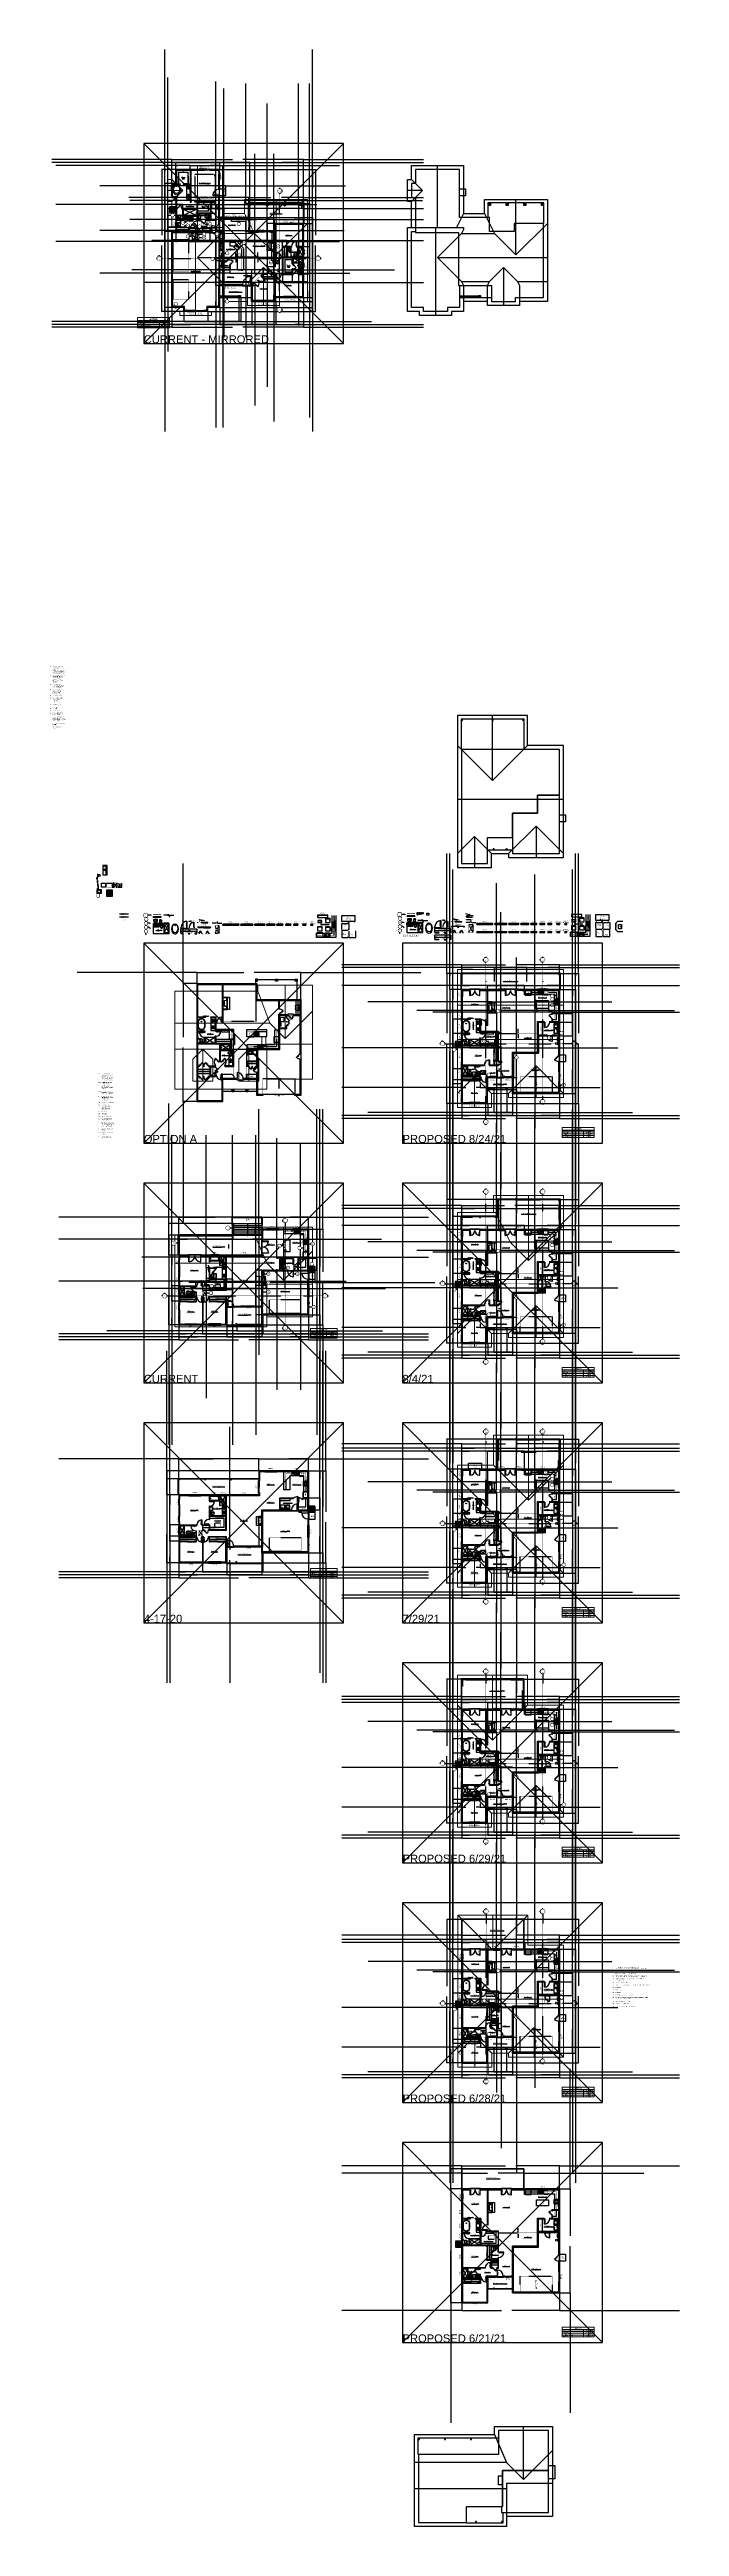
# Model space of a CAD drawing. Header units: inches. Extents: x -566 to 3217, y -8304 to 6564.
import ezdxf

# ---------------------------------------------------------------- set-up
doc = ezdxf.new("R2010")
doc.units = ezdxf.units.IN
doc.header["$MEASUREMENT"] = 0
doc.header["$PDMODE"] = 1
doc.header["$PDSIZE"] = -2
for name, pattern in [('CENTER2', [0.027, 0.018, -0.003, 0.003, -0.003]), ('DASH_4', [0.004512, 0.003, -0.001512]), ('HIDDEN', [0.009, 0.006, -0.003]), ('HIDDEN2', [0.0045, 0.003, -0.0015])]:
    doc.linetypes.add(name, pattern=pattern)
doc.layers.get('0').update_dxf_attribs({"lineweight": 25})
doc.layers.get('DEFPOINTS').update_dxf_attribs({"lineweight": 25})
for name, color, linetype, lineweight, true_color in [('1-AREA', 6, 'Continuous', 25, 0xff00ff), ('1-CAB', 40, 'Continuous', 25, 0xffbf00), ('1-DIM', 22, 'Continuous', 25, 0xcc3300), ('1-DOOR', 9, 'Continuous', 25, 0xc0c0c0), ('1-FAU', 1, 'Continuous', 25, 0xff0000), ('1-FIX', 1, 'Continuous', 25, 0xff0000), ('1-FIX-F', 1, 'Continuous', 25, 0xff0000), ('1-MISC', 40, 'Continuous', 25, 0xffbf00), ('1-POCHE', 8, 'Continuous', 25, 0x808080), ('1-SOFFIT', 9, 'HIDDEN2', 25, 0xc0c0c0), ('1-STAIR', 40, 'Continuous', 25, 0xffbf00), ('1-WALL', 3, 'Continuous', 25, 0x00ff00), ('1-WIN', 9, 'Continuous', 25, 0xc0c0c0), ('RA-LINE', 2, 'Continuous', 25, 0xffff00)]:
    doc.layers.add(name, color=color, linetype=linetype, lineweight=lineweight, true_color=true_color)
for name, color, linetype, lineweight in [('1-RMNAME', 7, 'Continuous', 25), ('1-SECT', 7, 'Continuous', 25), ('1-TEXT', 7, 'Continuous', 25), ('BOR-TEXT', 7, 'Continuous', 25)]:
    doc.layers.add(name, color=color, linetype=linetype, lineweight=lineweight)
doc.styles.add('Arial', font='arial.ttf')
doc.dimstyles.new('ANNOT', dxfattribs={"dimtxt": 0.083333, "dimasz": 0.18, "dimexe": 5e-05, "dimexo": 3.125e-05, "dimgap": 4.5e-05, "dimtad": 1, "dimdec": 3, "dimdsep": 46, "dimlunit": 4, "dimtxsty": 'Arial', "dimblk": 'VW_SLASH', "dimblk1": 'VW_SLASH', "dimblk2": 'VW_SLASH', "dimcen": 0, "dimdle": 5e-05, "dimazin": 0, "dimtfac": 1, "dimtdec": 3, "dimtix": 1, "dimtmove": 0, "dimatfit": 0, "dimldrblk": 'VW_SLASH', "dimfxl": 1, "dimfrac": 2, "dimtolj": 1, "dimarcsym": 0})
pattern_1 = [(45, (1235.2902, 3648), (-1.5909903, 1.5909903), []), (135, (1235.2902, 3648), (-1.5909903, -1.5909903), [])]
pattern_2 = [(45, (0, 0), (-0.00552427, 0.00552427), [])]

# ---------------------------------------------------------------- blocks, each defined once
blk = doc.blocks.new('Group')
at = {"linetype": 'CENTER2'}
blk.add_line((-281, 6435), (-341, 6435), dxfattribs=at)
for p, q in [((-335, 6438), (-286, 6462)), ((-286, 6437), (-335, 6461)), ((-281, 6453), (-285, 6453)), ((-281, 6445), (-285, 6445)), ((-284, 6454), (-284, 6452)), ((-284, 6446), (-284, 6444))]:
    blk.add_line(p, q)
at = {"flags": 128}
for points in [[(-281, 6464), (-281, 6434), (-341, 6434), (-341, 6464)], [(-281, 6450), (-286, 6450), (-286, 6449), (-281, 6449)]]:
    blk.add_lwpolyline(points, close=True, dxfattribs=at)
blk.add_lwpolyline([(-337, 6456, -0.414214), (-331, 6462), (-287, 6462, -0.414214), (-283, 6458), (-283, 6440, -0.414214), (-287, 6436), (-331, 6436, -0.414214), (-337, 6442)], format="xyb", close=True, dxfattribs=at)
at = {"linetype": 'Continuous'}
blk.add_circle((-288, 6450), 1.25, dxfattribs=at)
blk = doc.blocks.new('Group-1')
blk.add_line((-912, 6721), (-912, 6702))
blk.add_circle((-906, 6711), 1)
blk.add_ellipse((-902, 6711), major_axis=(0, -9.54), ratio=0.73354)
blk.add_open_spline([(-912, 6721), (-911, 6722), (-907, 6724), (-900, 6723), (-895, 6717), (-894, 6713), (-894, 6710), (-895, 6705), (-900, 6700), (-907, 6699), (-911, 6701), (-912, 6702)], degree=2)
blk = doc.blocks.new('SHWR_HEAD')
for p, q in [((-5, 2), (-1, 0)), ((-1, 0), (0, 0)), ((-5, -3), (-1, -1)), ((-1, -1), (0, -1))]:
    blk.add_line(p, q)
for centre in [(-2, 0), (-1, 0)]:
    blk.add_arc(centre, 0.691, 313.6547, 46.3453)
at = {"transparency": 33554687}
blk.add_rational_spline([(-5, -3), (-6, -3), (-6, 2), (-5, 2), (-4, 2), (-4, -3), (-5, -3)], [1, 0.333333333333, 0.333333333333, 1, 0.333333333333, 0.333333333333, 1], degree=3, knots=[0, 0, 0, 0, 0.5, 0.5, 0.5, 1, 1, 1, 1], dxfattribs=at)
blk = doc.blocks.new('Refer')
for p, q in [((-17.5, -25.75), (-17.5, -26.5)), ((17.5, -25.75), (17.5, -26.5))]:
    blk.add_line(p, q)
at = {"flags": 128}
for points in [[(-18, -1), (18, -1), (18, -25.75), (-18, -25.75)], [(-18, -26.5), (18, -26.5), (18, -28), (-18, -28)]]:
    blk.add_lwpolyline(points, close=True, dxfattribs=at)
blk = doc.blocks.new('Group-2')
for p, q in [((-779, 6554), (-779, 6512)), ((-754, 6554), (-779, 6554)), ((-777, 6512), (-777, 6554)), ((-776, 6512), (-776, 6554)), ((-757, 6554), (-757, 6512)), ((-754, 6512), (-754, 6554)), ((-779, 6512), (-754, 6512))]:
    blk.add_line(p, q)
at = {"flags": 128}
for points in [[(-755, 6550), (-755, 6549), (-756, 6549), (-756, 6550)], [(-755, 6546), (-755, 6546), (-756, 6546), (-756, 6546)], [(-755, 6543), (-755, 6542), (-756, 6542), (-756, 6543)], [(-755, 6523), (-755, 6523), (-756, 6523), (-756, 6523)], [(-755, 6519), (-755, 6520), (-756, 6520), (-756, 6519)], [(-755, 6516), (-755, 6516), (-756, 6516), (-756, 6516)]]:
    blk.add_lwpolyline(points, close=True, dxfattribs=at)
blk.add_lwpolyline([(-754, 6515), (-753, 6515), (-753, 6551), (-754, 6551)], dxfattribs=at)
for centre, radius in [((-771, 6548), 3.75), ((-762, 6548), 3.75), ((-756, 6549), 1), ((-756, 6546), 1), ((-756, 6543), 1), ((-771, 6533), 3.75), ((-771, 6518), 3.75), ((-762, 6533), 3.75), ((-762, 6518), 3.75), ((-756, 6523), 1), ((-756, 6519), 1), ((-756, 6516), 1)]:
    blk.add_circle(centre, radius)
at = {"layer": '1-FIX', "color": 1, "true_color": 0xff0000}
for p, q in [((-780, 6555), (-780, 6555)), ((-756, 6555), (-756, 6555)), ((-780, 6511), (-780, 6511)), ((-756, 6511), (-756, 6511))]:
    blk.add_line(p, q, dxfattribs=at)
at = {"layer": 'DEFPOINTS', "color": 1, "true_color": 0xff0000}
for p, q in [((-780, 6558), (-780, 6558)), ((-756, 6558), (-756, 6558)), ((-780, 6508), (-780, 6508)), ((-756, 6508), (-756, 6508))]:
    blk.add_line(p, q, dxfattribs=at)
blk = doc.blocks.new('DISHWASHER')
at = {"linetype": 'HIDDEN2'}
for p, q in [((-12, -0.5), (-12, 22.5)), ((-12, 22.5), (12, 22.5)), ((12, 22.5), (12, -0.5)), ((12, -0.5), (-12, -0.5))]:
    blk.add_line(p, q, dxfattribs=at)
for p, q in [((12, -1.5), (-12, -1.5)), ((-12, -1.5), (-12, -3)), ((-12, -3), (12, -3)), ((12, -3), (12, -1.5))]:
    blk.add_line(p, q)
blk = doc.blocks.new('tub5')
blk.add_circle((0, -11), 2)
for centre, major_axis, ratio in [((0, -34), (0, 30), 0.7), ((0, -30), (0, 24), 0.75)]:
    blk.add_ellipse(centre, major_axis=major_axis, ratio=ratio)
blk = doc.blocks.new('tp')
for p, q in [((3.5, 3.25), (0, 3.75)), ((0, 3.75), (0, 2.75)), ((0, 2.75), (3.5, 2.75)), ((2.25, 2.75), (3.25, 2.75)), ((3.25, 2.75), (2.25, 2.75)), ((2.25, 2.25), (2.25, 2.75)), ((3.25, 2.75), (3.25, 2.25)), ((3.5, 2.75), (3.5, 3.25)), ((0, -3.75), (0, -2.75)), ((0, -2.75), (3.5, -2.75)), ((3.5, -3.25), (0, -3.75)), ((2.25, -2.75), (2.25, -2.25)), ((3.25, -2.75), (2.25, -2.75)), ((3.25, -2.25), (3.25, -2.75)), ((3.5, -2.75), (3.5, -3.25))]:
    blk.add_line(p, q)
at = {"flags": 128}
blk.add_lwpolyline([(0.5, -2.25), (0.5, 2.25), (5, 2.25), (5, -2.25)], close=True, dxfattribs=at)
blk = doc.blocks.new('Group-3')
for p, q in [((-847, 6716), (-848, 6717)), ((-848, 6705), (-847, 6706)), ((-847, 6707), (-847, 6716))]:
    blk.add_line(p, q)
at = {"flags": 128}
blk.add_lwpolyline([(-848, 6705), (-848, 6702, 0.414214), (-847, 6701), (-840, 6701, 0.414214), (-840, 6702), (-840, 6721, 0.414214), (-840, 6721), (-847, 6721, 0.414214), (-848, 6721), (-848, 6717)], format="xyb", dxfattribs=at)
for centre, radius, start, end in [((-851, 6725), 8.26, 249.6902, 290.3098), ((-851, 6698), 8.26, 69.6902, 110.3098), ((-848, 6716), 1, 0, 45), ((-848, 6707), 1, 315, 0)]:
    blk.add_arc(centre, radius, start, end)
blk.add_ellipse((-858, 6711), major_axis=(8, 0), ratio=0.75)
blk.add_open_spline([(-853, 6705), (-854, 6705), (-857, 6704), (-863, 6705), (-866, 6708), (-867, 6710), (-867, 6712), (-866, 6715), (-863, 6718), (-857, 6718), (-854, 6718), (-853, 6717)], degree=2)
blk = doc.blocks.new('SINK_BATH_1')
at = {"flags": 128}
for points in [[(0, -18, 0.084101), (4, -17, 0.091322), (7, -16, 0.103814), (9, -13, 0.114782), (10, -10, 0.114782), (9, -7, 0.103814), (7, -4, 0.091322), (4, -3, 0.084101), (0, -2), (0, -2), (0, -2, 0.084101), (-4, -3, 0.091322), (-7, -4, 0.103814), (-9, -7, 0.114782), (-10, -10, 0.114782), (-9, -13, 0.103814), (-7, -16, 0.091322), (-4, -17, 0.084101)], [(0, -17), (0, -17, 0.084101), (3, -17, 0.091322), (6, -15, 0.103814), (8, -13, 0.114782), (9, -10, 0.114782), (8, -7, 0.103814), (6, -5, 0.091322), (3, -3, 0.084101), (0, -3), (0, -3, 0.084101), (-3, -3, 0.091322), (-6, -5, 0.103814), (-8, -7, 0.114782), (-9, -10, 0.114782), (-8, -13, 0.103814), (-6, -15, 0.091322), (-3, -17, 0.084101), (0, -17)], [(0, -13, 0.073018), (3, -13, 0.084057), (5, -12, 0.106512), (7, -10, 0.130573), (7, -8, 0.130573), (7, -6, 0.106512), (5, -4, 0.084057), (3, -3, 0.073018), (0, -3), (0, -3, 0.073018), (-3, -3, 0.084057), (-5, -4, 0.106512), (-7, -6, 0.130573), (-7, -8, 0.130573), (-7, -10, 0.106512), (-5, -12, 0.084057), (-3, -13, 0.073018)]]:
    blk.add_lwpolyline(points, format="xyb", close=True, dxfattribs=at)
blk.add_circle((0, -10), 1)
blk = doc.blocks.new('Group-4')
for p, q in [((-1026, 6705), (-1025, 6705)), ((-1025, 6704), (-1016, 6704)), ((-1015, 6705), (-1014, 6705))]:
    blk.add_line(p, q)
at = {"flags": 128}
blk.add_lwpolyline([(-1026, 6705), (-1030, 6705, 0.414214), (-1030, 6704), (-1030, 6698, 0.414214), (-1030, 6697), (-1011, 6697, 0.414214), (-1010, 6698), (-1010, 6704, 0.414214), (-1011, 6705), (-1014, 6705)], format="xyb", dxfattribs=at)
for centre, radius, start, end in [((-1034, 6708), 8.26, 339.6902, 20.3098), ((-1025, 6706), 1, 225, 270), ((-1016, 6706), 1, 270, 315), ((-1007, 6708), 8.26, 159.6902, 200.3098)]:
    blk.add_arc(centre, radius, start, end)
blk.add_ellipse((-1020, 6716), major_axis=(0, -8), ratio=0.75)
blk.add_open_spline([(-1026, 6711), (-1027, 6712), (-1027, 6715), (-1027, 6720), (-1024, 6724), (-1021, 6724), (-1019, 6724), (-1017, 6724), (-1014, 6720), (-1013, 6715), (-1014, 6712), (-1014, 6711)], degree=2)
blk = doc.blocks.new('Group-5')
at = {"flags": 128}
blk.add_lwpolyline([(-828, 6624), (-826, 6624), (-826, 6660), (-828, 6660), (-828, 6624)], dxfattribs=at)
at = {"color": 1, "linetype": 'Continuous', "true_color": 0xff0000}
blk.add_arc((-828, 6624), 36.1, 0.0608, 87.0852, dxfattribs=at)
blk = doc.blocks.new('Group-6')
at = {"flags": 128}
blk.add_lwpolyline([(-828, 6762), (-826, 6762), (-826, 6798), (-828, 6798), (-828, 6762)], dxfattribs=at)
at = {"color": 1, "linetype": 'Continuous', "true_color": 0xff0000}
blk.add_arc((-828, 6762), 36.1, 0.0608, 87.0852, dxfattribs=at)
blk = doc.blocks.new('Group-7')
at = {"flags": 128}
blk.add_lwpolyline([(-916, 6654), (-914, 6655), (-937, 6677), (-938, 6676), (-916, 6654)], dxfattribs=at)
at = {"color": 1, "linetype": 'Continuous', "true_color": 0xff0000}
blk.add_arc((-916, 6653), 32.5, 90.2086, 131.4375, dxfattribs=at)
blk = doc.blocks.new('Group-8')
at = {"flags": 128}
blk.add_lwpolyline([(-925, 6650), (-926, 6649), (-946, 6669), (-945, 6670), (-925, 6650)], dxfattribs=at)
at = {"color": 1, "linetype": 'Continuous', "true_color": 0xff0000}
blk.add_arc((-924, 6650), 28.6, 139.1502, 179.7216, dxfattribs=at)
blk = doc.blocks.new('Group-9')
at = {"layer": '1-DOOR', "transparency": 33554664, "flags": 128}
blk.add_lwpolyline([(-999, 6909), (-999, 6908), (-969, 6908), (-969, 6909)], close=True, dxfattribs=at)
at = {"layer": '1-WALL', "transparency": 33554664}
for p, q in [((-1017, 6907), (-1017, 6910)), ((-987, 6910), (-987, 6910)), ((-987, 6910), (-957, 6910)), ((-987, 6907), (-987, 6907)), ((-987, 6907), (-957, 6907)), ((-957, 6907), (-957, 6910))]:
    blk.add_line(p, q, dxfattribs=at)
blk = doc.blocks.new('Group-10')
at = {"layer": '1-DOOR', "transparency": 33554664, "flags": 128}
blk.add_lwpolyline([(-913, 6780), (-915, 6780), (-915, 6750), (-913, 6750)], close=True, dxfattribs=at)
at = {"layer": '1-WALL', "transparency": 33554664}
for p, q in [((-916, 6798), (-912, 6798)), ((-916, 6768), (-915, 6768)), ((-915, 6768), (-915, 6738)), ((-915, 6738), (-913, 6738)), ((-913, 6768), (-912, 6768)), ((-913, 6768), (-913, 6738))]:
    blk.add_line(p, q, dxfattribs=at)
blk = doc.blocks.new('Group-11')
at = {"layer": '1-DOOR', "transparency": 33554664, "flags": 128}
blk.add_lwpolyline([(-930, 6803), (-930, 6801), (-898, 6801), (-898, 6803)], close=True, dxfattribs=at)
at = {"layer": '1-WALL', "transparency": 33554664}
for p, q in [((-950, 6801), (-950, 6804)), ((-918, 6804), (-918, 6804)), ((-918, 6804), (-886, 6804)), ((-918, 6801), (-918, 6801)), ((-918, 6801), (-886, 6801)), ((-886, 6801), (-886, 6804))]:
    blk.add_line(p, q, dxfattribs=at)
blk = doc.blocks.new('Group-12')
at = {"layer": '1-DOOR', "flags": 128}
blk.add_lwpolyline([(-1060, 6576), (-1060, 6384), (-1062, 6384), (-1062, 6576)], close=True, dxfattribs=at)
at = {"layer": '1-SOFFIT', "flags": 128}
blk.add_lwpolyline([(-1062, 6576), (-966, 6576), (-966, 6384), (-1062, 6384)], dxfattribs=at)
at = {"layer": '1-WALL', "transparency": 33554664}
for p, q in [((-1062, 6576), (-1068, 6576)), ((-1068, 6384), (-1062, 6384))]:
    blk.add_line(p, q, dxfattribs=at)
at = {"layer": 'DEFPOINTS'}
blk.add_line((-1067, 6480), (-1071, 6480), dxfattribs=at)
blk = doc.blocks.new('Group-13')
at = {"layer": '1-DOOR', "flags": 128}
blk.add_lwpolyline([(-1060, 6336), (-1060, 6216), (-1062, 6216), (-1062, 6336)], close=True, dxfattribs=at)
at = {"layer": '1-SOFFIT', "flags": 128}
blk.add_lwpolyline([(-1062, 6336), (-966, 6336), (-966, 6216), (-1062, 6216)], dxfattribs=at)
at = {"layer": '1-WALL', "transparency": 33554664}
for p, q in [((-1062, 6336), (-1068, 6336)), ((-1068, 6216), (-1062, 6216))]:
    blk.add_line(p, q, dxfattribs=at)
at = {"layer": 'DEFPOINTS'}
blk.add_line((-1067, 6276), (-1071, 6276), dxfattribs=at)
blk = doc.blocks.new('Group-14')
at = {"flags": 128}
blk.add_lwpolyline([(-1035, 6762), (-1034, 6761), (-1014, 6781), (-1015, 6782), (-1035, 6762)], dxfattribs=at)
at = {"color": 1, "linetype": 'Continuous', "true_color": 0xff0000}
blk.add_arc((-1036, 6762), 28.6, 0.2784, 40.8498, dxfattribs=at)
blk = doc.blocks.new('Group-15')
at = {"color": 7, "linetype": 'Continuous'}
for p, q in [((-672, 6705), (-708, 6705)), ((-672, 6702), (-708, 6702))]:
    blk.add_line(p, q, dxfattribs=at)
at = {"color": 7, "linetype": 'Continuous', "flags": 128}
blk.add_lwpolyline([(-709, 6708), (-709, 6709), (-671, 6709), (-671, 6708)], dxfattribs=at)
at = {"layer": 'DEFPOINTS'}
blk.add_line((-708, 6708), (-708, 6708), dxfattribs=at)
blk = doc.blocks.new('Group-16')
at = {"color": 7, "linetype": 'Continuous'}
for p, q in [((-711, 6705), (-747, 6705)), ((-711, 6702), (-747, 6702))]:
    blk.add_line(p, q, dxfattribs=at)
at = {"color": 7, "linetype": 'Continuous', "flags": 128}
blk.add_lwpolyline([(-748, 6708), (-748, 6709), (-710, 6709), (-710, 6708)], dxfattribs=at)
at = {"layer": 'DEFPOINTS'}
blk.add_line((-747, 6708), (-747, 6708), dxfattribs=at)
blk = doc.blocks.new('Group-17')
at = {"color": 7, "linetype": 'Continuous'}
for p, q in [((-633, 6705), (-669, 6705)), ((-633, 6702), (-669, 6702))]:
    blk.add_line(p, q, dxfattribs=at)
at = {"color": 7, "linetype": 'Continuous', "flags": 128}
blk.add_lwpolyline([(-670, 6708), (-670, 6709), (-632, 6709), (-632, 6708)], dxfattribs=at)
at = {"layer": 'DEFPOINTS'}
blk.add_line((-669, 6708), (-669, 6708), dxfattribs=at)
blk = doc.blocks.new('Group-18')
at = {"color": 7, "linetype": 'Continuous'}
for p, q in [((-838, 6993), (-868, 6993)), ((-838, 6991), (-868, 6991))]:
    blk.add_line(p, q, dxfattribs=at)
at = {"color": 7, "linetype": 'Continuous', "flags": 128}
blk.add_lwpolyline([(-869, 6996), (-869, 6997), (-837, 6997), (-837, 6996)], dxfattribs=at)
at = {"layer": 'DEFPOINTS'}
blk.add_line((-868, 6996), (-868, 6996), dxfattribs=at)
blk = doc.blocks.new('Group-19')
at = {"color": 7, "linetype": 'Continuous'}
for p, q in [((-785, 6936), (-785, 6972)), ((-782, 6936), (-782, 6972))]:
    blk.add_line(p, q, dxfattribs=at)
at = {"color": 7, "linetype": 'Continuous', "flags": 128}
blk.add_lwpolyline([(-780, 6973), (-779, 6973), (-779, 6935), (-780, 6935)], dxfattribs=at)
blk = doc.blocks.new('Group-20')
at = {"color": 7, "linetype": 'Continuous'}
for p, q in [((-901, 6993), (-871, 6993)), ((-901, 6991), (-871, 6991))]:
    blk.add_line(p, q, dxfattribs=at)
at = {"color": 7, "linetype": 'Continuous', "flags": 128}
blk.add_lwpolyline([(-870, 6996), (-870, 6997), (-902, 6997), (-902, 6996)], dxfattribs=at)
at = {"layer": 'DEFPOINTS'}
blk.add_line((-871, 6996), (-871, 6996), dxfattribs=at)
blk = doc.blocks.new('Group-21')
at = {"color": 7, "linetype": 'Continuous'}
for p, q in [((-1065, 6902), (-1065, 6872)), ((-1062, 6902), (-1062, 6872))]:
    blk.add_line(p, q, dxfattribs=at)
at = {"color": 7, "linetype": 'Continuous', "flags": 128}
blk.add_lwpolyline([(-1068, 6870), (-1069, 6870), (-1069, 6902), (-1068, 6902)], dxfattribs=at)
blk = doc.blocks.new('Group-22')
at = {"color": 7, "linetype": 'Continuous'}
for p, q in [((-1065, 6839), (-1065, 6869)), ((-1062, 6839), (-1062, 6869))]:
    blk.add_line(p, q, dxfattribs=at)
at = {"color": 7, "linetype": 'Continuous', "flags": 128}
blk.add_lwpolyline([(-1068, 6870), (-1069, 6870), (-1069, 6838), (-1068, 6838)], dxfattribs=at)
blk = doc.blocks.new('Group-23')
at = {"color": 7, "linetype": 'Continuous'}
for p, q in [((-1041, 6651), (-1041, 6681)), ((-1038, 6651), (-1038, 6681))]:
    blk.add_line(p, q, dxfattribs=at)
at = {"color": 7, "linetype": 'Continuous', "flags": 128}
blk.add_lwpolyline([(-1044, 6682), (-1045, 6682), (-1045, 6650), (-1044, 6650)], dxfattribs=at)
blk = doc.blocks.new('VEGSINK')
for p, q in [((-9, 16), (-9, 4)), ((0, 18), (-7, 18)), ((-7, 2), (7, 2)), ((7, 18), (1, 18)), ((9, 4), (9, 16))]:
    blk.add_line(p, q)
at = {"flags": 128}
for points in [[(-9, 22), (9, 22, -0.414214), (10, 21), (10, 2, -0.414214), (9, 1), (-9, 1, -0.414214), (-10, 2), (-10, 21, -0.414214)], [(-1, 21), (-1, 21, -0.414214), (0, 20), (2, 14, -0.414214), (2, 13, -0.414214), (1, 13), (-1, 20, -0.414214)]]:
    blk.add_lwpolyline(points, format="xyb", close=True, dxfattribs=at)
blk.add_lwpolyline([(0, 19), (-6, 19), (-6, 22), (4, 22), (4, 19), (1, 19)], dxfattribs=at)
for centre in [(-4, 20), (2, 20)]:
    blk.add_circle(centre, 0.75)
for centre, radius, start, end in [((-7, 16), 2, 90, 180), ((-7, 4), 2, 180, 270), ((0, 15), 1.12, 65.6073, 327.5156), ((7, 16), 2, 0, 90), ((7, 4), 2, 270, 360)]:
    blk.add_arc(centre, radius, start, end)
blk = doc.blocks.new('WASH_DRY_SIDE')
for p, q in [((-28, -5), (-2, -5)), ((-28, -6.5), (-2, -6.5)), ((-8.1875, -5.6875), (-8.1875, -5.8125)), ((-7.9375, -5.8125), (-7.9375, -5.75)), ((-7.9375, -5.75), (-7.0625, -5.75)), ((-7.0625, -5.75), (-7.0625, -5.8125)), ((-6.8125, -5.6875), (-6.8125, -5.8125)), ((-4.9375, -5.6875), (-4.9375, -5.8125)), ((-4.6875, -5.75), (-3.8125, -5.75)), ((-4.6875, -5.8125), (-4.6875, -5.75)), ((-3.8125, -5.75), (-3.8125, -5.8125)), ((-3.5625, -5.6875), (-3.5625, -5.8125)), ((2, -5), (28, -5)), ((2, -6.5), (28, -6.5)), ((23.0625, -5.6875), (23.0625, -5.8125)), ((23.3125, -5.75), (24.1875, -5.75)), ((23.3125, -5.8125), (23.3125, -5.75)), ((24.1875, -5.75), (24.1875, -5.8125)), ((24.4375, -5.6875), (24.4375, -5.8125)), ((25.0625, -5.6875), (25.0625, -5.8125)), ((25.3125, -5.8125), (25.3125, -5.75)), ((25.3125, -5.75), (26.1875, -5.75)), ((26.1875, -5.75), (26.1875, -5.8125)), ((26.4375, -5.6875), (26.4375, -5.8125))]:
    blk.add_line(p, q)
at = {"flags": 128}
for points in [[(-28, -2), (-2, -2), (-2, -28), (-28, -28)], [(-26, -5.1875), (-21.4375, -5.1875), (-21.4375, -6.3125), (-26, -6.3125)], [(-3.25, -7.75), (-8.5625, -7.75), (-8.5625, -10.0625), (-3.25, -10.0625)], [(-7.9375, -5.8125), (-7.0625, -5.8125), (-7.0625, -5.9375), (-7.9375, -5.9375)], [(-4.6875, -5.8125), (-3.8125, -5.8125), (-3.8125, -5.9375), (-4.6875, -5.9375)], [(2, -2), (28, -2), (28, -28), (2, -28)], [(4, -5.1875), (8.5625, -5.1875), (8.5625, -6.3125), (4, -6.3125)], [(23.3125, -5.8125), (24.1875, -5.8125), (24.1875, -5.9375), (23.3125, -5.9375)], [(25.3125, -5.8125), (26.1875, -5.8125), (26.1875, -5.9375), (25.3125, -5.9375)]]:
    blk.add_lwpolyline(points, close=True, dxfattribs=at)
blk.add_lwpolyline([(22.1875, -9.625), (7.6875, -9.625, 0.4142135624), (4.6875, -12.625), (4.6875, -22.5, 0.4142135624), (7.6875, -25.5), (22.1875, -25.5, 0.4142135624), (25.1875, -22.5), (25.1875, -12.625, 0.4142135624)], format="xyb", close=True, dxfattribs=at)
for centre in [(-7.5, -5.8125), (-4.25, -5.8125), (23.75, -5.8125), (25.75, -5.8125)]:
    blk.add_ellipse(centre, major_axis=(0.6875, 0), ratio=0.7272727273)
for points in [[(-6.8125, -5.6875), (-6.8125, -5.5625), (-7.5, -5), (-8.1875, -5.5625), (-8.1875, -5.6875)], [(-3.5625, -5.6875), (-3.5625, -5.5625), (-4.25, -5), (-4.9375, -5.5625), (-4.9375, -5.6875)], [(24.4375, -5.6875), (24.4375, -5.5625), (23.75, -5), (23.0625, -5.5625), (23.0625, -5.6875)], [(26.4375, -5.6875), (26.4375, -5.5625), (25.75, -5), (25.0625, -5.5625), (25.0625, -5.6875)]]:
    blk.add_open_spline(points, degree=2)
blk = doc.blocks.new('Group-24')
at = {"flags": 128}
blk.add_lwpolyline([(-894, 6689), (-893, 6690), (-872, 6669), (-873, 6667), (-894, 6689)], dxfattribs=at)
at = {"color": 1, "linetype": 'Continuous', "true_color": 0xff0000}
blk.add_arc((-895, 6689), 30.5, 318.8339, 359.7604, dxfattribs=at)
blk = doc.blocks.new('Group-25')
at = {"color": 7, "linetype": 'Continuous'}
for p, q in [((-925, 6150), (-973, 6150)), ((-925, 6147), (-973, 6147))]:
    blk.add_line(p, q, dxfattribs=at)
at = {"color": 7, "linetype": 'Continuous', "flags": 128}
blk.add_lwpolyline([(-974, 6144), (-974, 6143), (-924, 6143), (-924, 6144)], dxfattribs=at)
at = {"layer": 'DEFPOINTS'}
blk.add_line((-973, 6144), (-973, 6144), dxfattribs=at)
blk = doc.blocks.new('Group-26')
at = {"color": 7, "linetype": 'Continuous'}
for p, q in [((-922, 6150), (-874, 6150)), ((-922, 6147), (-874, 6147))]:
    blk.add_line(p, q, dxfattribs=at)
at = {"color": 7, "linetype": 'Continuous', "flags": 128}
blk.add_lwpolyline([(-873, 6144), (-873, 6143), (-923, 6143), (-923, 6144)], dxfattribs=at)
at = {"layer": 'DEFPOINTS'}
blk.add_line((-874, 6144), (-874, 6144), dxfattribs=at)
blk = doc.blocks.new('VW_SLASH')
at = {"color": 0, "linetype": 'ByBlock', "lineweight": -2, "transparency": 16777216}
blk.add_line((0, 0), (-1, 0), dxfattribs=at)
at = {"color": 0, "linetype": 'Continuous', "lineweight": 5, "transparency": 16777216, "flags": 128}
blk.add_lwpolyline([(0, 0), (0, 0)], dxfattribs=at)
blk = doc.blocks.new('*D37')
at = {"layer": '1-DIM', "color": 0, "lineweight": -2}
for p, q in [((-168, 5886), (-528, 5886)), ((192, 5844), (192, 5886)), ((192, 5886), (292, 5886)), ((456, 5886), (355, 5886)), ((456, 5844), (456, 5886)), ((816, 5886), (1176, 5886))]:
    blk.add_line(p, q, dxfattribs=at)
at = {"layer": 'DEFPOINTS', "color": 0}
for p in [(192, 5844), (456, 5886), (456, 5844)]:
    blk.add_point(p, dxfattribs=at)
at = {"layer": '1-DIM', "color": 0, "lineweight": -2, "xscale": 360, "yscale": 360, "zscale": 360}
blk.add_blockref('VW_SLASH', (192, 5886), dxfattribs=at)
at = {"layer": '1-DIM', "color": 0, "lineweight": -2, "xscale": 360, "yscale": 360, "zscale": 360, "rotation": 180}
blk.add_blockref('VW_SLASH', (456, 5886), dxfattribs=at)
at = {"layer": '1-DIM', "color": 0, "insert": (324, 5886), "char_height": 0.0833, "attachment_point": 5, "style": 'Arial'}
blk.add_mtext("\\A1;22'", dxfattribs=at)
blk = doc.blocks.new('*D38')
at = {"layer": '1-DIM', "color": 0, "lineweight": -2}
for p, q in [((126, 6204), (126, 6564)), ((192, 5844), (125, 5844)), ((126, 5844), (126, 5833)), ((168, 5760), (125, 5760)), ((126, 5760), (126, 5771)), ((126, 5400), (126, 5040))]:
    blk.add_line(p, q, dxfattribs=at)
at = {"layer": 'DEFPOINTS', "color": 0}
for p in [(126, 5844), (192, 5844), (168, 5760)]:
    blk.add_point(p, dxfattribs=at)
at = {"layer": '1-DIM', "color": 0, "lineweight": -2, "xscale": 360, "yscale": 360, "zscale": 360}
for p, rotation in [((126, 5844), 270), ((126, 5760), 90)]:
    blk.add_blockref('VW_SLASH', p, dxfattribs=dict(at, rotation=rotation))
at = {"layer": '1-DIM', "color": 0, "insert": (126, 5802), "char_height": 0.0833, "attachment_point": 5, "rotation": 90, "style": 'Arial'}
blk.add_mtext("\\A1;7'", dxfattribs=at)
blk = doc.blocks.new('*D39')
at = {"layer": '1-DIM', "color": 0, "lineweight": -2}
for p, q in [((-192, 4932), (-552, 4932)), ((168, 5016), (168, 4932)), ((168, 4932), (172, 4932)), ((240, 4932), (235, 4932)), ((240, 4992), (240, 4932)), ((600, 4932), (960, 4932))]:
    blk.add_line(p, q, dxfattribs=at)
at = {"layer": 'DEFPOINTS', "color": 0}
for p in [(168, 5016), (168, 4932), (240, 4992)]:
    blk.add_point(p, dxfattribs=at)
at = {"layer": '1-DIM', "color": 0, "lineweight": -2, "xscale": 360, "yscale": 360, "zscale": 360}
blk.add_blockref('VW_SLASH', (168, 4932), dxfattribs=at)
at = {"layer": '1-DIM', "color": 0, "lineweight": -2, "xscale": 360, "yscale": 360, "zscale": 360, "rotation": 180}
blk.add_blockref('VW_SLASH', (240, 4932), dxfattribs=at)
at = {"layer": '1-DIM', "color": 0, "insert": (204, 4932), "char_height": 0.0833, "attachment_point": 5, "style": 'Arial'}
blk.add_mtext("\\A1;6'", dxfattribs=at)
blk = doc.blocks.new('*D40')
at = {"layer": '1-DIM', "color": 0, "lineweight": -2}
for p, q in [((-120, 4932), (-480, 4932)), ((240, 4992), (240, 4932)), ((240, 4932), (280, 4932)), ((384, 4932), (343, 4932)), ((384, 4992), (384, 4932)), ((744, 4932), (1104, 4932))]:
    blk.add_line(p, q, dxfattribs=at)
at = {"layer": 'DEFPOINTS', "color": 0}
for p in [(240, 4992), (240, 4932), (384, 4992)]:
    blk.add_point(p, dxfattribs=at)
at = {"layer": '1-DIM', "color": 0, "lineweight": -2, "xscale": 360, "yscale": 360, "zscale": 360}
blk.add_blockref('VW_SLASH', (240, 4932), dxfattribs=at)
at = {"layer": '1-DIM', "color": 0, "lineweight": -2, "xscale": 360, "yscale": 360, "zscale": 360, "rotation": 180}
blk.add_blockref('VW_SLASH', (384, 4932), dxfattribs=at)
at = {"layer": '1-DIM', "color": 0, "insert": (312, 4932), "char_height": 0.0833, "attachment_point": 5, "style": 'Arial'}
blk.add_mtext("\\A1;12'", dxfattribs=at)
blk = doc.blocks.new('*D41')
at = {"layer": '1-DIM', "color": 0, "lineweight": -2}
for p, q in [((24, 4932), (-336, 4932)), ((384, 4992), (384, 4932)), ((384, 4932), (388, 4932)), ((456, 4932), (451, 4932)), ((456, 5016), (456, 4932)), ((816, 4932), (1176, 4932))]:
    blk.add_line(p, q, dxfattribs=at)
at = {"layer": 'DEFPOINTS', "color": 0}
for p in [(384, 4992), (384, 4932), (456, 5016)]:
    blk.add_point(p, dxfattribs=at)
at = {"layer": '1-DIM', "color": 0, "lineweight": -2, "xscale": 360, "yscale": 360, "zscale": 360}
blk.add_blockref('VW_SLASH', (384, 4932), dxfattribs=at)
at = {"layer": '1-DIM', "color": 0, "lineweight": -2, "xscale": 360, "yscale": 360, "zscale": 360, "rotation": 180}
blk.add_blockref('VW_SLASH', (456, 4932), dxfattribs=at)
at = {"layer": '1-DIM', "color": 0, "insert": (420, 4932), "char_height": 0.0833, "attachment_point": 5, "style": 'Arial'}
blk.add_mtext("\\A1;6'", dxfattribs=at)
blk = doc.blocks.new('*D42')
at = {"layer": '1-DIM', "color": 0, "lineweight": -2}
for p, q in [((-192, 4914), (-552, 4914)), ((168, 5016), (168, 4914)), ((168, 4914), (280, 4914)), ((456, 4914), (343, 4914)), ((456, 5016), (456, 4914)), ((816, 4914), (1176, 4914))]:
    blk.add_line(p, q, dxfattribs=at)
at = {"layer": 'DEFPOINTS', "color": 0}
for p in [(168, 5016), (456, 5016), (456, 4914)]:
    blk.add_point(p, dxfattribs=at)
at = {"layer": '1-DIM', "color": 0, "lineweight": -2, "xscale": 360, "yscale": 360, "zscale": 360}
blk.add_blockref('VW_SLASH', (168, 4914), dxfattribs=at)
at = {"layer": '1-DIM', "color": 0, "lineweight": -2, "xscale": 360, "yscale": 360, "zscale": 360, "rotation": 180}
blk.add_blockref('VW_SLASH', (456, 4914), dxfattribs=at)
at = {"layer": '1-DIM', "color": 0, "insert": (312, 4914), "char_height": 0.0833, "attachment_point": 5, "style": 'Arial'}
blk.add_mtext("\\A1;24'", dxfattribs=at)
blk = doc.blocks.new('*D43')
at = {"layer": '1-DIM', "color": 0, "lineweight": -2}
for p, q in [((126, 6120), (126, 6480)), ((168, 5760), (125, 5760)), ((168, 5676), (125, 5676)), ((126, 5760), (126, 5749)), ((126, 5676), (126, 5687)), ((126, 5316), (126, 4956))]:
    blk.add_line(p, q, dxfattribs=at)
at = {"layer": 'DEFPOINTS', "color": 0}
for p in [(126, 5760), (168, 5760), (168, 5676)]:
    blk.add_point(p, dxfattribs=at)
at = {"layer": '1-DIM', "color": 0, "lineweight": -2, "xscale": 360, "yscale": 360, "zscale": 360}
for p, rotation in [((126, 5760), 270), ((126, 5676), 90)]:
    blk.add_blockref('VW_SLASH', p, dxfattribs=dict(at, rotation=rotation))
at = {"layer": '1-DIM', "color": 0, "insert": (126, 5718), "char_height": 0.0833, "attachment_point": 5, "rotation": 90, "style": 'Arial'}
blk.add_mtext("\\A1;7'", dxfattribs=at)
blk = doc.blocks.new('*D44')
at = {"layer": '1-DIM', "color": 0, "lineweight": -2}
for p, q in [((126, 6036), (126, 6396)), ((168, 5676), (125, 5676)), ((126, 5676), (126, 5605)), ((126, 5472), (126, 5543)), ((168, 5472), (125, 5472)), ((126, 5112), (126, 4752))]:
    blk.add_line(p, q, dxfattribs=at)
at = {"layer": 'DEFPOINTS', "color": 0}
for p in [(126, 5676), (168, 5676), (168, 5472)]:
    blk.add_point(p, dxfattribs=at)
at = {"layer": '1-DIM', "color": 0, "lineweight": -2, "xscale": 360, "yscale": 360, "zscale": 360}
for p, rotation in [((126, 5676), 270), ((126, 5472), 90)]:
    blk.add_blockref('VW_SLASH', p, dxfattribs=dict(at, rotation=rotation))
at = {"layer": '1-DIM', "color": 0, "insert": (126, 5574), "char_height": 0.0833, "attachment_point": 5, "rotation": 90, "style": 'Arial'}
blk.add_mtext("\\A1;17'", dxfattribs=at)
blk = doc.blocks.new('*D45')
at = {"layer": '1-DIM', "color": 0, "lineweight": -2}
for p, q in [((126, 5832), (126, 6192)), ((168, 5472), (125, 5472)), ((126, 5472), (126, 5275)), ((126, 5016), (126, 5213)), ((168, 5016), (125, 5016)), ((126, 4656), (126, 4296))]:
    blk.add_line(p, q, dxfattribs=at)
at = {"layer": 'DEFPOINTS', "color": 0}
for p in [(126, 5472), (168, 5472), (168, 5016)]:
    blk.add_point(p, dxfattribs=at)
at = {"layer": '1-DIM', "color": 0, "lineweight": -2, "xscale": 360, "yscale": 360, "zscale": 360}
for p, rotation in [((126, 5472), 270), ((126, 5016), 90)]:
    blk.add_blockref('VW_SLASH', p, dxfattribs=dict(at, rotation=rotation))
at = {"layer": '1-DIM', "color": 0, "insert": (126, 5244), "char_height": 0.0833, "attachment_point": 5, "rotation": 90, "style": 'Arial'}
blk.add_mtext("\\A1;38'", dxfattribs=at)
blk = doc.blocks.new('*D46')
at = {"layer": '1-DIM', "color": 0, "lineweight": -2}
for p, q in [((126, 5376), (126, 5736)), ((168, 5016), (125, 5016)), ((240, 4992), (125, 4992)), ((126, 4992), (126, 5016)), ((126, 4632), (126, 4272))]:
    blk.add_line(p, q, dxfattribs=at)
at = {"layer": 'DEFPOINTS', "color": 0}
for p in [(126, 5016), (168, 5016), (240, 4992)]:
    blk.add_point(p, dxfattribs=at)
at = {"layer": '1-DIM', "color": 0, "lineweight": -2, "xscale": 360, "yscale": 360, "zscale": 360}
for p, rotation in [((126, 5016), 270), ((126, 4992), 90)]:
    blk.add_blockref('VW_SLASH', p, dxfattribs=dict(at, rotation=rotation))
at = {"layer": '1-DIM', "color": 0, "insert": (126, 5004), "char_height": 0.0833, "attachment_point": 5, "rotation": 90, "style": 'Arial'}
blk.add_mtext("\\A1;2'", dxfattribs=at)
blk = doc.blocks.new('*D47')
at = {"layer": '1-DIM', "color": 0, "lineweight": -2}
for p, q in [((192, 5844), (107, 5844)), ((108, 5484), (108, 5449)), ((108, 5352), (108, 5387)), ((240, 4992), (107, 4992))]:
    blk.add_line(p, q, dxfattribs=at)
at = {"layer": 'DEFPOINTS', "color": 0}
for p in [(192, 5844), (108, 4992), (240, 4992)]:
    blk.add_point(p, dxfattribs=at)
at = {"layer": '1-DIM', "color": 0, "lineweight": -2, "xscale": 360, "yscale": 360, "zscale": 360}
for p, rotation in [((108, 5844), 90), ((108, 4992), 270)]:
    blk.add_blockref('VW_SLASH', p, dxfattribs=dict(at, rotation=rotation))
at = {"layer": '1-DIM', "color": 0, "insert": (108, 5418), "char_height": 0.0833, "attachment_point": 5, "rotation": 90, "style": 'Arial'}
blk.add_mtext("\\A1;71'", dxfattribs=at)
blk = doc.blocks.new('Group-27')
at = {"color": 7, "linetype": 'Continuous'}
for p, q in [((-718, 6305), (-754, 6305)), ((-718, 6303), (-754, 6303))]:
    blk.add_line(p, q, dxfattribs=at)
at = {"color": 7, "linetype": 'Continuous', "flags": 128}
blk.add_lwpolyline([(-755, 6300), (-755, 6299), (-717, 6299), (-717, 6300)], dxfattribs=at)
at = {"layer": 'DEFPOINTS'}
blk.add_line((-754, 6300), (-754, 6300), dxfattribs=at)
blk = doc.blocks.new('Group-28')
at = {"color": 7, "linetype": 'Continuous'}
for p, q in [((-679, 6305), (-715, 6305)), ((-679, 6303), (-715, 6303))]:
    blk.add_line(p, q, dxfattribs=at)
at = {"color": 7, "linetype": 'Continuous', "flags": 128}
blk.add_lwpolyline([(-716, 6300), (-716, 6299), (-678, 6299), (-678, 6300)], dxfattribs=at)
at = {"layer": 'DEFPOINTS'}
blk.add_line((-715, 6300), (-715, 6300), dxfattribs=at)
blk = doc.blocks.new('Group-29')
at = {"color": 7, "linetype": 'Continuous'}
for p, q in [((-361, 6233), (-397, 6233)), ((-361, 6231), (-397, 6231))]:
    blk.add_line(p, q, dxfattribs=at)
at = {"color": 7, "linetype": 'Continuous', "flags": 128}
blk.add_lwpolyline([(-398, 6228), (-398, 6227), (-360, 6227), (-360, 6228)], dxfattribs=at)
at = {"layer": 'DEFPOINTS'}
blk.add_line((-397, 6228), (-397, 6228), dxfattribs=at)
blk = doc.blocks.new('Group-30')
at = {"color": 7, "linetype": 'Continuous'}
for p, q in [((-322, 6233), (-358, 6233)), ((-322, 6231), (-358, 6231))]:
    blk.add_line(p, q, dxfattribs=at)
at = {"color": 7, "linetype": 'Continuous', "flags": 128}
blk.add_lwpolyline([(-359, 6228), (-359, 6227), (-321, 6227), (-321, 6228)], dxfattribs=at)
at = {"layer": 'DEFPOINTS'}
blk.add_line((-358, 6228), (-358, 6228), dxfattribs=at)
blk = doc.blocks.new('Group-31')
at = {"color": 7, "linetype": 'Continuous'}
for p, q in [((-517, 6210), (-553, 6210)), ((-517, 6207), (-553, 6207))]:
    blk.add_line(p, q, dxfattribs=at)
at = {"color": 7, "linetype": 'Continuous', "flags": 128}
blk.add_lwpolyline([(-554, 6204), (-554, 6203), (-516, 6203), (-516, 6204)], dxfattribs=at)
at = {"layer": 'DEFPOINTS'}
blk.add_line((-553, 6204), (-553, 6204), dxfattribs=at)
blk = doc.blocks.new('Group-32')
at = {"color": 7, "linetype": 'Continuous'}
for p, q in [((-478, 6210), (-514, 6210)), ((-478, 6207), (-514, 6207))]:
    blk.add_line(p, q, dxfattribs=at)
at = {"color": 7, "linetype": 'Continuous', "flags": 128}
blk.add_lwpolyline([(-515, 6204), (-515, 6203), (-477, 6203), (-477, 6204)], dxfattribs=at)
at = {"layer": 'DEFPOINTS'}
blk.add_line((-514, 6204), (-514, 6204), dxfattribs=at)
blk = doc.blocks.new('Group-33')
at = {"flags": 128}
blk.add_lwpolyline([(-594, 6306), (-595, 6306), (-595, 6353), (-594, 6353), (-594, 6306)], dxfattribs=at)
at = {"color": 1, "linetype": 'Continuous', "true_color": 0xff0000}
blk.add_arc((-594, 6305), 48.1, 92.1632, 179.9491, dxfattribs=at)
blk = doc.blocks.new('Group-34')
at = {"color": 7, "linetype": 'Continuous'}
for p, q in [((-365, 6669), (-401, 6669)), ((-365, 6666), (-401, 6666))]:
    blk.add_line(p, q, dxfattribs=at)
at = {"color": 7, "linetype": 'Continuous', "flags": 128}
blk.add_lwpolyline([(-402, 6672), (-402, 6673), (-364, 6673), (-364, 6672)], dxfattribs=at)
at = {"layer": 'DEFPOINTS'}
blk.add_line((-401, 6672), (-401, 6672), dxfattribs=at)
blk = doc.blocks.new('Group-35')
at = {"color": 7, "linetype": 'Continuous'}
for p, q in [((-326, 6669), (-362, 6669)), ((-326, 6666), (-362, 6666))]:
    blk.add_line(p, q, dxfattribs=at)
at = {"color": 7, "linetype": 'Continuous', "flags": 128}
blk.add_lwpolyline([(-363, 6672), (-363, 6673), (-325, 6673), (-325, 6672)], dxfattribs=at)
at = {"layer": 'DEFPOINTS'}
blk.add_line((-362, 6672), (-362, 6672), dxfattribs=at)
blk = doc.blocks.new('Group-36')
at = {"linetype": 'CENTER2'}
blk.add_line((-310, 6470), (-310, 6530), dxfattribs=at)
for p, q in [((-309, 6475), (-284, 6524)), ((-308, 6524), (-283, 6475)), ((-299, 6473), (-301, 6473)), ((-300, 6470), (-300, 6474)), ((-291, 6473), (-293, 6473)), ((-292, 6470), (-292, 6474))]:
    blk.add_line(p, q)
at = {"flags": 128}
for points in [[(-281, 6470), (-311, 6470), (-311, 6530), (-281, 6530)], [(-295, 6470), (-295, 6475), (-297, 6475), (-297, 6470)]]:
    blk.add_lwpolyline(points, close=True, dxfattribs=at)
blk.add_lwpolyline([(-289, 6526, -0.414214), (-283, 6520), (-283, 6476, -0.414214), (-287, 6472), (-305, 6472, -0.414214), (-309, 6476), (-309, 6520, -0.414214), (-303, 6526)], format="xyb", close=True, dxfattribs=at)
at = {"linetype": 'Continuous'}
blk.add_circle((-296, 6477), 1.25, dxfattribs=at)
blk = doc.blocks.new('Group-37')
at = {"color": 7, "linetype": 'Continuous'}
for p, q in [((-281, 6482), (-281, 6518)), ((-278, 6482), (-278, 6518))]:
    blk.add_line(p, q, dxfattribs=at)
at = {"color": 7, "linetype": 'Continuous', "flags": 128}
blk.add_lwpolyline([(-276, 6519), (-275, 6519), (-275, 6481), (-276, 6481)], dxfattribs=at)
blk = doc.blocks.new('Group-38')
for p, q in [((-332, 6479), (-331, 6479)), ((-331, 6478), (-322, 6478)), ((-321, 6479), (-320, 6479))]:
    blk.add_line(p, q)
at = {"flags": 128}
blk.add_lwpolyline([(-332, 6479), (-336, 6479, 0.414214), (-336, 6478), (-336, 6471, 0.414214), (-336, 6471), (-317, 6471, 0.414214), (-316, 6471), (-316, 6478, 0.414214), (-317, 6479), (-320, 6479)], format="xyb", dxfattribs=at)
for centre, radius, start, end in [((-340, 6482), 8.26, 339.6902, 20.3098), ((-331, 6479), 1, 225, 270), ((-322, 6479), 1, 270, 315), ((-313, 6482), 8.26, 159.6902, 200.3098)]:
    blk.add_arc(centre, radius, start, end)
blk.add_ellipse((-326, 6489), major_axis=(0, -8), ratio=0.75)
blk.add_open_spline([(-332, 6485), (-333, 6486), (-333, 6489), (-333, 6494), (-330, 6498), (-327, 6498), (-325, 6498), (-323, 6498), (-320, 6494), (-319, 6489), (-320, 6486), (-320, 6485)], degree=2)
blk = doc.blocks.new('Group-39')
at = {"flags": 128}
blk.add_lwpolyline([(-318, 6534), (-319, 6534), (-319, 6564), (-318, 6564), (-318, 6534)], dxfattribs=at)
at = {"color": 1, "linetype": 'Continuous', "true_color": 0xff0000}
blk.add_arc((-318, 6534), 30.1, 93.5311, 179.9105, dxfattribs=at)
blk = doc.blocks.new('Group-40')
for p, q in [((-290, 6425), (-290, 6425)), ((-290, 6415), (-290, 6424)), ((-290, 6414), (-290, 6414))]:
    blk.add_line(p, q)
at = {"flags": 128}
blk.add_lwpolyline([(-290, 6414), (-290, 6410, 0.414214), (-290, 6409), (-283, 6409, 0.414214), (-282, 6410), (-282, 6429, 0.414214), (-283, 6429), (-290, 6429, 0.414214), (-290, 6429), (-290, 6425)], format="xyb", dxfattribs=at)
for centre, radius, start, end in [((-293, 6433), 8.26, 249.6902, 290.3098), ((-293, 6406), 8.26, 69.6902, 110.3098), ((-291, 6424), 1, 0, 45), ((-291, 6415), 1, 315, 0)]:
    blk.add_arc(centre, radius, start, end)
blk.add_ellipse((-301, 6419), major_axis=(8, 0), ratio=0.75)
blk.add_open_spline([(-296, 6414), (-297, 6413), (-300, 6412), (-305, 6413), (-309, 6416), (-310, 6419), (-310, 6420), (-309, 6423), (-305, 6426), (-300, 6427), (-297, 6426), (-296, 6425)], degree=2)
blk = doc.blocks.new('Group-41')
at = {"flags": 128}
blk.add_lwpolyline([(-338, 6370), (-337, 6369), (-316, 6390), (-317, 6391), (-338, 6370)], dxfattribs=at)
at = {"color": 1, "linetype": 'Continuous', "true_color": 0xff0000}
blk.add_arc((-339, 6370), 30.5, 0.2396, 41.1661, dxfattribs=at)
blk = doc.blocks.new('Group-42')
at = {"flags": 128}
blk.add_lwpolyline([(-341, 6430), (-342, 6428), (-321, 6407), (-320, 6408), (-341, 6430)], dxfattribs=at)
at = {"color": 1, "linetype": 'Continuous', "true_color": 0xff0000}
blk.add_arc((-341, 6430), 30.5, 270.2396, 311.1661, dxfattribs=at)
blk = doc.blocks.new('Group-43')
at = {"flags": 128}
blk.add_lwpolyline([(-440, 6367), (-438, 6367), (-438, 6337), (-440, 6337), (-440, 6367)], dxfattribs=at)
at = {"color": 1, "linetype": 'Continuous', "true_color": 0xff0000}
blk.add_arc((-440, 6367), 30.1, 273.5311, 359.9105, dxfattribs=at)
blk = doc.blocks.new('Group-44')
at = {"flags": 128}
blk.add_lwpolyline([(-440, 6470), (-438, 6470), (-438, 6500), (-440, 6500), (-440, 6470)], dxfattribs=at)
at = {"color": 1, "linetype": 'Continuous', "true_color": 0xff0000}
blk.add_arc((-440, 6470), 30.1, 0.0895, 86.4689, dxfattribs=at)
blk = doc.blocks.new('Group-45')
blk.add_line((-402, 6500), (-402, 6503))
at = {"flags": 128}
for points in [[(-402, 6500), (-403, 6500), (-403, 6525), (-402, 6525)], [(-401, 6477), (-402, 6477), (-402, 6503), (-401, 6503)]]:
    blk.add_lwpolyline(points, close=True, dxfattribs=at)
blk = doc.blocks.new('Group-46')
at = {"flags": 128}
blk.add_lwpolyline([(-719, 6421), (-720, 6423), (-699, 6444), (-698, 6443), (-719, 6421)], dxfattribs=at)
at = {"color": 1, "linetype": 'Continuous', "true_color": 0xff0000}
blk.add_arc((-719, 6421), 30.1, 48.5311, 134.9105, dxfattribs=at)
blk = doc.blocks.new('Group-47')
at = {"flags": 128}
blk.add_lwpolyline([(-530, 6355), (-531, 6354), (-510, 6332), (-509, 6334), (-530, 6355)], dxfattribs=at)
at = {"color": 1, "linetype": 'Continuous', "true_color": 0xff0000}
blk.add_arc((-530, 6355), 30.1, 225.0895, 311.4689, dxfattribs=at)
blk = doc.blocks.new('Group-48')
at = {"flags": 128}
blk.add_lwpolyline([(-572, 6313), (-571, 6314), (-550, 6293), (-551, 6291), (-572, 6313)], dxfattribs=at)
at = {"color": 1, "linetype": 'Continuous', "true_color": 0xff0000}
blk.add_arc((-572, 6312), 30.1, 318.5311, 44.9105, dxfattribs=at)
blk = doc.blocks.new('*D70')
at = {"layer": '1-DIM', "color": 0, "lineweight": -2}
for p, q in [((-192, 5904), (-552, 5904)), ((168, 5760), (168, 5904)), ((168, 5904), (532, 5904)), ((960, 5904), (595, 5904)), ((960, 5640), (960, 5904)), ((1320, 5904), (1680, 5904))]:
    blk.add_line(p, q, dxfattribs=at)
at = {"layer": 'DEFPOINTS', "color": 0}
for p in [(960, 5904), (168, 5760), (960, 5640)]:
    blk.add_point(p, dxfattribs=at)
at = {"layer": '1-DIM', "color": 0, "lineweight": -2, "xscale": 360, "yscale": 360, "zscale": 360}
blk.add_blockref('VW_SLASH', (168, 5904), dxfattribs=at)
at = {"layer": '1-DIM', "color": 0, "lineweight": -2, "xscale": 360, "yscale": 360, "zscale": 360, "rotation": 180}
blk.add_blockref('VW_SLASH', (960, 5904), dxfattribs=at)
at = {"layer": '1-DIM', "color": 0, "insert": (564, 5904), "char_height": 0.0833, "attachment_point": 5, "style": 'Arial'}
blk.add_mtext("\\A1;66'", dxfattribs=at)
blk = doc.blocks.new('*D71')
at = {"layer": '1-DIM', "color": 0, "lineweight": -2}
for p, q in [((-192, 5886), (-552, 5886)), ((168, 5760), (168, 5886)), ((168, 5886), (192, 5886)), ((192, 5760), (192, 5886)), ((552, 5886), (912, 5886))]:
    blk.add_line(p, q, dxfattribs=at)
at = {"layer": 'DEFPOINTS', "color": 0}
for p in [(192, 5886), (168, 5760), (192, 5760)]:
    blk.add_point(p, dxfattribs=at)
at = {"layer": '1-DIM', "color": 0, "lineweight": -2, "xscale": 360, "yscale": 360, "zscale": 360}
blk.add_blockref('VW_SLASH', (168, 5886), dxfattribs=at)
at = {"layer": '1-DIM', "color": 0, "lineweight": -2, "xscale": 360, "yscale": 360, "zscale": 360, "rotation": 180}
blk.add_blockref('VW_SLASH', (192, 5886), dxfattribs=at)
at = {"layer": '1-DIM', "color": 0, "insert": (180, 5886), "char_height": 0.0833, "attachment_point": 5, "style": 'Arial'}
blk.add_mtext("\\A1;2'", dxfattribs=at)
blk = doc.blocks.new('*D72')
at = {"layer": '1-DIM', "color": 0, "lineweight": -2}
for p, q in [((96, 5886), (-264, 5886)), ((456, 5844), (456, 5886)), ((456, 5886), (514, 5886)), ((636, 5886), (577, 5886)), ((636, 5556), (636, 5886)), ((996, 5886), (1356, 5886))]:
    blk.add_line(p, q, dxfattribs=at)
at = {"layer": 'DEFPOINTS', "color": 0}
for p in [(456, 5886), (456, 5844), (636, 5556)]:
    blk.add_point(p, dxfattribs=at)
at = {"layer": '1-DIM', "color": 0, "lineweight": -2, "xscale": 360, "yscale": 360, "zscale": 360}
blk.add_blockref('VW_SLASH', (456, 5886), dxfattribs=at)
at = {"layer": '1-DIM', "color": 0, "lineweight": -2, "xscale": 360, "yscale": 360, "zscale": 360, "rotation": 180}
blk.add_blockref('VW_SLASH', (636, 5886), dxfattribs=at)
at = {"layer": '1-DIM', "color": 0, "insert": (546, 5886), "char_height": 0.0833, "attachment_point": 5, "style": 'Arial'}
blk.add_mtext("\\A1;15'", dxfattribs=at)
blk = doc.blocks.new('*D73')
at = {"layer": '1-DIM', "color": 0, "lineweight": -2}
for p, q in [((276, 5544), (-84, 5544)), ((636, 5556), (636, 5544)), ((636, 5544), (678, 5544)), ((784, 5544), (741, 5544)), ((784, 5520), (784, 5544)), ((1144, 5544), (1504, 5544))]:
    blk.add_line(p, q, dxfattribs=at)
at = {"layer": 'DEFPOINTS', "color": 0}
for p in [(636, 5556), (636, 5544), (784, 5520)]:
    blk.add_point(p, dxfattribs=at)
at = {"layer": '1-DIM', "color": 0, "lineweight": -2, "xscale": 360, "yscale": 360, "zscale": 360}
blk.add_blockref('VW_SLASH', (636, 5544), dxfattribs=at)
at = {"layer": '1-DIM', "color": 0, "lineweight": -2, "xscale": 360, "yscale": 360, "zscale": 360, "rotation": 180}
blk.add_blockref('VW_SLASH', (784, 5544), dxfattribs=at)
at = {"layer": '1-DIM', "color": 0, "insert": (710, 5544), "char_height": 0.0833, "attachment_point": 5, "style": 'Arial'}
blk.add_mtext('\\A1;12\'-4"', dxfattribs=at)
blk = doc.blocks.new('*D74')
at = {"layer": '1-DIM', "color": 0, "lineweight": -2}
for p, q in [((424, 5544), (64, 5544)), ((784, 5520), (784, 5544)), ((784, 5544), (840, 5544)), ((960, 5544), (903, 5544)), ((960, 5544), (960, 5544)), ((1320, 5544), (1680, 5544))]:
    blk.add_line(p, q, dxfattribs=at)
at = {"layer": 'DEFPOINTS', "color": 0}
for p in [(784, 5544), (784, 5520), (960, 5544)]:
    blk.add_point(p, dxfattribs=at)
at = {"layer": '1-DIM', "color": 0, "lineweight": -2, "xscale": 360, "yscale": 360, "zscale": 360}
blk.add_blockref('VW_SLASH', (784, 5544), dxfattribs=at)
at = {"layer": '1-DIM', "color": 0, "lineweight": -2, "xscale": 360, "yscale": 360, "zscale": 360, "rotation": 180}
blk.add_blockref('VW_SLASH', (960, 5544), dxfattribs=at)
at = {"layer": '1-DIM', "color": 0, "insert": (872, 5544), "char_height": 0.0833, "attachment_point": 5, "style": 'Arial'}
blk.add_mtext('\\A1;14\'-8"', dxfattribs=at)
blk = doc.blocks.new('*D75')
at = {"layer": '1-DIM', "color": 0, "lineweight": -2}
for p, q in [((456, 5844), (1032, 5844)), ((1032, 5484), (1032, 5449)), ((1032, 5352), (1032, 5387)), ((384, 4992), (1032, 4992))]:
    blk.add_line(p, q, dxfattribs=at)
at = {"layer": 'DEFPOINTS', "color": 0}
for p in [(456, 5844), (1032, 5844), (384, 4992)]:
    blk.add_point(p, dxfattribs=at)
at = {"layer": '1-DIM', "color": 0, "lineweight": -2, "xscale": 360, "yscale": 360, "zscale": 360}
for p, rotation in [((1032, 5844), 89.99999999999999), ((1032, 4992), 270)]:
    blk.add_blockref('VW_SLASH', p, dxfattribs=dict(at, rotation=rotation))
at = {"layer": '1-DIM', "color": 0, "insert": (1032, 5418), "char_height": 0.0833, "attachment_point": 5, "rotation": 90, "style": 'Arial'}
blk.add_mtext("\\A1;71'", dxfattribs=at)
blk = doc.blocks.new('*D76')
at = {"layer": '1-DIM', "color": 0, "lineweight": -2}
for p, q in [((1014, 5376), (1014, 5736)), ((384, 4992), (1014, 4992)), ((456, 5016), (1014, 5016)), ((1014, 4992), (1014, 5016)), ((1014, 4632), (1014, 4272))]:
    blk.add_line(p, q, dxfattribs=at)
at = {"layer": 'DEFPOINTS', "color": 0}
for p in [(384, 4992), (456, 5016), (1014, 5016)]:
    blk.add_point(p, dxfattribs=at)
at = {"layer": '1-DIM', "color": 0, "lineweight": -2, "xscale": 360, "yscale": 360, "zscale": 360}
for p, rotation in [((1014, 5016), 270), ((1014, 4992), 90)]:
    blk.add_blockref('VW_SLASH', p, dxfattribs=dict(at, rotation=rotation))
at = {"layer": '1-DIM', "color": 0, "insert": (1014, 5004), "char_height": 0.0833, "attachment_point": 5, "rotation": 90, "style": 'Arial'}
blk.add_mtext("\\A1;2'", dxfattribs=at)
blk = doc.blocks.new('*D77')
at = {"layer": '1-DIM', "color": 0, "lineweight": -2}
for p, q in [((1014, 5412), (1014, 5772)), ((456, 5016), (1014, 5016)), ((792, 5052), (1014, 5052)), ((1014, 5052), (1014, 5016)), ((1014, 4656), (1014, 4296))]:
    blk.add_line(p, q, dxfattribs=at)
at = {"layer": 'DEFPOINTS', "color": 0}
for p in [(456, 5016), (792, 5052), (1014, 5016)]:
    blk.add_point(p, dxfattribs=at)
at = {"layer": '1-DIM', "color": 0, "lineweight": -2, "xscale": 360, "yscale": 360, "zscale": 360}
for p, rotation in [((1014, 5052), 270), ((1014, 5016), 90)]:
    blk.add_blockref('VW_SLASH', p, dxfattribs=dict(at, rotation=rotation))
at = {"layer": '1-DIM', "color": 0, "insert": (1014, 5034), "char_height": 0.0833, "attachment_point": 5, "rotation": 90, "style": 'Arial'}
blk.add_mtext("\\A1;3'", dxfattribs=at)
blk = doc.blocks.new('*D78')
at = {"layer": '1-DIM', "color": 0, "lineweight": -2}
for p, q in [((1014, 5436), (1014, 5796)), ((960, 5076), (1014, 5076)), ((1014, 5076), (1014, 5052)), ((792, 5052), (1014, 5052)), ((1014, 4692), (1014, 4332))]:
    blk.add_line(p, q, dxfattribs=at)
at = {"layer": 'DEFPOINTS', "color": 0}
for p in [(960, 5076), (792, 5052), (1014, 5052)]:
    blk.add_point(p, dxfattribs=at)
at = {"layer": '1-DIM', "color": 0, "lineweight": -2, "xscale": 360, "yscale": 360, "zscale": 360}
for p, rotation in [((1014, 5076), 270), ((1014, 5052), 90)]:
    blk.add_blockref('VW_SLASH', p, dxfattribs=dict(at, rotation=rotation))
at = {"layer": '1-DIM', "color": 0, "insert": (1014, 5064), "char_height": 0.0833, "attachment_point": 5, "rotation": 90, "style": 'Arial'}
blk.add_mtext("\\A1;2'", dxfattribs=at)
blk = doc.blocks.new('*D79')
at = {"layer": '1-DIM', "color": 0, "lineweight": -2}
for p, q in [((1014, 5880), (1014, 6240)), ((960, 5520), (1014, 5520)), ((1014, 5520), (1014, 5329)), ((1014, 5076), (1014, 5267)), ((960, 5076), (1014, 5076)), ((1014, 4716), (1014, 4356))]:
    blk.add_line(p, q, dxfattribs=at)
at = {"layer": 'DEFPOINTS', "color": 0}
for p in [(960, 5520), (960, 5076), (1014, 5076)]:
    blk.add_point(p, dxfattribs=at)
at = {"layer": '1-DIM', "color": 0, "lineweight": -2, "xscale": 360, "yscale": 360, "zscale": 360}
for p, rotation in [((1014, 5520), 270), ((1014, 5076), 89.99999999999999)]:
    blk.add_blockref('VW_SLASH', p, dxfattribs=dict(at, rotation=rotation))
at = {"layer": '1-DIM', "color": 0, "insert": (1014, 5298), "char_height": 0.0833, "attachment_point": 5, "rotation": 90, "style": 'Arial'}
blk.add_mtext("\\A1;37'", dxfattribs=at)
blk = doc.blocks.new('*D80')
at = {"layer": '1-DIM', "color": 0, "lineweight": -2}
for p, q in [((1014, 5916), (1014, 6276)), ((636, 5556), (1014, 5556)), ((960, 5520), (1014, 5520)), ((1014, 5556), (1014, 5520)), ((1014, 5160), (1014, 4800))]:
    blk.add_line(p, q, dxfattribs=at)
at = {"layer": 'DEFPOINTS', "color": 0}
for p in [(636, 5556), (960, 5520), (1014, 5520)]:
    blk.add_point(p, dxfattribs=at)
at = {"layer": '1-DIM', "color": 0, "lineweight": -2, "xscale": 360, "yscale": 360, "zscale": 360}
for p, rotation in [((1014, 5556), 270), ((1014, 5520), 90)]:
    blk.add_blockref('VW_SLASH', p, dxfattribs=dict(at, rotation=rotation))
at = {"layer": '1-DIM', "color": 0, "insert": (1014, 5538), "char_height": 0.0833, "attachment_point": 5, "rotation": 90, "style": 'Arial'}
blk.add_mtext("\\A1;3'", dxfattribs=at)
blk = doc.blocks.new('*D81')
at = {"layer": '1-DIM', "color": 0, "lineweight": -2}
for p, q in [((1014, 6204), (1014, 6564)), ((456, 5844), (1014, 5844)), ((1014, 5844), (1014, 5731)), ((1014, 5556), (1014, 5669)), ((636, 5556), (1014, 5556)), ((1014, 5196), (1014, 4836))]:
    blk.add_line(p, q, dxfattribs=at)
at = {"layer": 'DEFPOINTS', "color": 0}
for p in [(456, 5844), (636, 5556), (1014, 5556)]:
    blk.add_point(p, dxfattribs=at)
at = {"layer": '1-DIM', "color": 0, "lineweight": -2, "xscale": 360, "yscale": 360, "zscale": 360}
for p, rotation in [((1014, 5844), 270), ((1014, 5556), 90)]:
    blk.add_blockref('VW_SLASH', p, dxfattribs=dict(at, rotation=rotation))
at = {"layer": '1-DIM', "color": 0, "insert": (1014, 5700), "char_height": 0.0833, "attachment_point": 5, "rotation": 90, "style": 'Arial'}
blk.add_mtext("\\A1;24'", dxfattribs=at)
blk = doc.blocks.new('*D82')
at = {"layer": '1-DIM', "color": 0, "lineweight": -2}
for p, q in [((474, 5508), (474, 5868)), ((456, 5148), (474, 5148)), ((474, 5148), (474, 5143)), ((474, 5076), (474, 5081)), ((474, 5076), (474, 5076)), ((474, 4716), (474, 4356))]:
    blk.add_line(p, q, dxfattribs=at)
at = {"layer": 'DEFPOINTS', "color": 0}
for p in [(456, 5148), (474, 5148), (474, 5076)]:
    blk.add_point(p, dxfattribs=at)
at = {"layer": '1-DIM', "color": 0, "lineweight": -2, "xscale": 360, "yscale": 360, "zscale": 360}
for p, rotation in [((474, 5148), 270), ((474, 5076), 90)]:
    blk.add_blockref('VW_SLASH', p, dxfattribs=dict(at, rotation=rotation))
at = {"layer": '1-DIM', "color": 0, "insert": (474, 5112), "char_height": 0.0833, "attachment_point": 5, "rotation": 90, "style": 'Arial'}
blk.add_mtext("\\A1;6'", dxfattribs=at)
blk = doc.blocks.new('*D83')
at = {"layer": '1-DIM', "color": 0, "lineweight": -2}
for p, q in [((741, 5880), (741, 6240)), ((784, 5520), (741, 5520)), ((741, 5520), (741, 5472)), ((760, 5472), (741, 5472)), ((741, 5112), (741, 4752))]:
    blk.add_line(p, q, dxfattribs=at)
at = {"layer": 'DEFPOINTS', "color": 0}
for p in [(784, 5520), (741, 5472), (760, 5472)]:
    blk.add_point(p, dxfattribs=at)
at = {"layer": '1-DIM', "color": 0, "lineweight": -2, "xscale": 360, "yscale": 360, "zscale": 360}
for p, rotation in [((741, 5520), 270), ((741, 5472), 90)]:
    blk.add_blockref('VW_SLASH', p, dxfattribs=dict(at, rotation=rotation))
at = {"layer": '1-DIM', "color": 0, "insert": (741, 5496), "char_height": 0.0833, "attachment_point": 5, "rotation": 90, "style": 'Arial'}
blk.add_mtext("\\A1;4'", dxfattribs=at)
blk = doc.blocks.new('*D84')
at = {"layer": '1-DIM', "color": 0, "lineweight": -2}
for p, q in [((960, 5076), (960, 4897)), ((168, 5016), (168, 4897)), ((-192, 4897), (-552, 4897)), ((168, 4897), (532, 4897)), ((960, 4897), (595, 4897)), ((1320, 4897), (1680, 4897))]:
    blk.add_line(p, q, dxfattribs=at)
at = {"layer": 'DEFPOINTS', "color": 0}
for p in [(960, 5076), (168, 5016), (168, 4897)]:
    blk.add_point(p, dxfattribs=at)
at = {"layer": '1-DIM', "color": 0, "lineweight": -2, "xscale": 360, "yscale": 360, "zscale": 360}
blk.add_blockref('VW_SLASH', (168, 4897), dxfattribs=at)
at = {"layer": '1-DIM', "color": 0, "lineweight": -2, "xscale": 360, "yscale": 360, "zscale": 360, "rotation": 180}
blk.add_blockref('VW_SLASH', (960, 4897), dxfattribs=at)
at = {"layer": '1-DIM', "color": 0, "insert": (564, 4897), "char_height": 0.0833, "attachment_point": 5, "style": 'Arial'}
blk.add_mtext("\\A1;66'", dxfattribs=at)
blk = doc.blocks.new('*D85')
at = {"layer": '1-DIM', "color": 0, "lineweight": -2}
for p, q in [((96, 4914), (-264, 4914)), ((456, 5016), (456, 4914)), ((456, 4914), (520, 4914)), ((648, 4914), (583, 4914)), ((648, 5052), (648, 4914)), ((1008, 4914), (1368, 4914))]:
    blk.add_line(p, q, dxfattribs=at)
at = {"layer": 'DEFPOINTS', "color": 0}
for p in [(456, 5016), (456, 4914), (648, 5052)]:
    blk.add_point(p, dxfattribs=at)
at = {"layer": '1-DIM', "color": 0, "lineweight": -2, "xscale": 360, "yscale": 360, "zscale": 360}
blk.add_blockref('VW_SLASH', (456, 4914), dxfattribs=at)
at = {"layer": '1-DIM', "color": 0, "lineweight": -2, "xscale": 360, "yscale": 360, "zscale": 360, "rotation": 180}
blk.add_blockref('VW_SLASH', (648, 4914), dxfattribs=at)
at = {"layer": '1-DIM', "color": 0, "insert": (552, 4914), "char_height": 0.0833, "attachment_point": 5, "style": 'Arial'}
blk.add_mtext("\\A1;16'", dxfattribs=at)
blk = doc.blocks.new('*D86')
at = {"layer": '1-DIM', "color": 0, "lineweight": -2}
for p, q in [((288, 4914), (-72, 4914)), ((648, 5052), (648, 4914)), ((648, 4914), (688, 4914)), ((792, 4914), (751, 4914)), ((792, 5052), (792, 4914)), ((1152, 4914), (1512, 4914))]:
    blk.add_line(p, q, dxfattribs=at)
at = {"layer": 'DEFPOINTS', "color": 0}
for p in [(648, 5052), (648, 4914), (792, 5052)]:
    blk.add_point(p, dxfattribs=at)
at = {"layer": '1-DIM', "color": 0, "lineweight": -2, "xscale": 360, "yscale": 360, "zscale": 360}
blk.add_blockref('VW_SLASH', (648, 4914), dxfattribs=at)
at = {"layer": '1-DIM', "color": 0, "lineweight": -2, "xscale": 360, "yscale": 360, "zscale": 360, "rotation": 180}
blk.add_blockref('VW_SLASH', (792, 4914), dxfattribs=at)
at = {"layer": '1-DIM', "color": 0, "insert": (720, 4914), "char_height": 0.0833, "attachment_point": 5, "style": 'Arial'}
blk.add_mtext("\\A1;12'", dxfattribs=at)
blk = doc.blocks.new('*D87')
at = {"layer": '1-DIM', "color": 0, "lineweight": -2}
for p, q in [((960, 5076), (960, 4914)), ((432, 4914), (72, 4914)), ((792, 5052), (792, 4914)), ((792, 4914), (844, 4914)), ((960, 4914), (907, 4914)), ((1320, 4914), (1680, 4914))]:
    blk.add_line(p, q, dxfattribs=at)
at = {"layer": 'DEFPOINTS', "color": 0}
for p in [(960, 5076), (792, 5052), (792, 4914)]:
    blk.add_point(p, dxfattribs=at)
at = {"layer": '1-DIM', "color": 0, "lineweight": -2, "xscale": 360, "yscale": 360, "zscale": 360}
blk.add_blockref('VW_SLASH', (792, 4914), dxfattribs=at)
at = {"layer": '1-DIM', "color": 0, "lineweight": -2, "xscale": 360, "yscale": 360, "zscale": 360, "rotation": 180}
blk.add_blockref('VW_SLASH', (960, 4914), dxfattribs=at)
at = {"layer": '1-DIM', "color": 0, "insert": (876, 4914), "char_height": 0.0833, "attachment_point": 5, "style": 'Arial'}
blk.add_mtext("\\A1;14'", dxfattribs=at)
blk = doc.blocks.new('AC COND')
for p, q in [((-3, 1), (-13, 2)), ((-3, 0), (-13, 0)), ((-3, 1), (-12, 4)), ((-3, 2), (-11, 6)), ((-2, 2), (-10, 8)), ((-2, 2), (-8, 10)), ((-2, 3), (-6, 11)), ((-1, 3), (-4, 12)), ((-1, 3), (-2, 13)), ((0, 3), (0, 13)), ((1, 3), (2, 13)), ((1, 3), (4, 12)), ((2, 3), (6, 11)), ((2, 2), (8, 10)), ((2, 2), (10, 8)), ((3, 2), (11, 6)), ((3, 1), (12, 4)), ((3, 1), (13, 2)), ((3, 0), (13, 0)), ((-3, -1), (-13, -2)), ((-3, -1), (-12, -4)), ((-3, -2), (-11, -6)), ((-2, -2), (-10, -8)), ((-2, -2), (-8, -10)), ((-2, -3), (-6, -11)), ((-1, -3), (-4, -12)), ((-1, -3), (-2, -13)), ((0, -3), (0, -13)), ((1, -3), (4, -12)), ((1, -3), (2, -13)), ((2, -2), (8, -10)), ((2, -2), (10, -8)), ((2, -3), (6, -11)), ((3, -1), (13, -2)), ((3, -1), (12, -4)), ((3, -2), (11, -6))]:
    blk.add_line(p, q)
at = {"flags": 128}
blk.add_lwpolyline([(-18, -18), (18, -18), (18, 18), (-18, 18)], close=True, dxfattribs=at)
at = {"color": 8, "true_color": 0x808080}
for radius in [16, 13, 3]:
    blk.add_circle((0, 0), radius, dxfattribs=at)
blk = doc.blocks.new('WH_TANKLESS_DY')
at = {"flags": 128}
blk.add_lwpolyline([(0, 0), (9, 0), (9, 17), (0, 17)], dxfattribs=at)
blk.add_circle((4, 3), 1.8)
blk = doc.blocks.new('*D90')
at = {"layer": '1-DIM', "color": 0, "lineweight": -2}
for p, q in [((996, 5880), (996, 6240)), ((960, 5520), (996, 5520)), ((996, 5520), (996, 5482)), ((954, 5382), (996, 5382)), ((996, 5382), (996, 5420)), ((996, 5022), (996, 4662))]:
    blk.add_line(p, q, dxfattribs=at)
at = {"layer": 'DEFPOINTS', "color": 0}
for p in [(960, 5520), (996, 5520), (954, 5382)]:
    blk.add_point(p, dxfattribs=at)
at = {"layer": '1-DIM', "color": 0, "lineweight": -2, "xscale": 360, "yscale": 360, "zscale": 360}
for p, rotation in [((996, 5520), 270), ((996, 5382), 90)]:
    blk.add_blockref('VW_SLASH', p, dxfattribs=dict(at, rotation=rotation))
at = {"layer": '1-DIM', "color": 0, "insert": (996, 5451), "char_height": 0.0833, "attachment_point": 5, "rotation": 90, "style": 'Arial'}
blk.add_mtext('\\A1;11\'-6"', dxfattribs=at)
blk = doc.blocks.new('*D91')
at = {"layer": '1-DIM', "color": 0, "lineweight": -2}
for p, q in [((996, 5742), (996, 6102)), ((954, 5382), (996, 5382)), ((996, 5382), (996, 5381)), ((954, 5318), (996, 5318)), ((996, 5318), (996, 5319)), ((996, 4958), (996, 4598))]:
    blk.add_line(p, q, dxfattribs=at)
at = {"layer": 'DEFPOINTS', "color": 0}
for p in [(954, 5382), (996, 5382), (954, 5318)]:
    blk.add_point(p, dxfattribs=at)
at = {"layer": '1-DIM', "color": 0, "lineweight": -2, "xscale": 360, "yscale": 360, "zscale": 360}
for p, rotation in [((996, 5382), 270), ((996, 5318), 90)]:
    blk.add_blockref('VW_SLASH', p, dxfattribs=dict(at, rotation=rotation))
at = {"layer": '1-DIM', "color": 0, "insert": (996, 5350), "char_height": 0.0833, "attachment_point": 5, "rotation": 90, "style": 'Arial'}
blk.add_mtext('\\A1;5\'-4"', dxfattribs=at)
blk = doc.blocks.new('*D92')
at = {"layer": '1-DIM', "color": 0, "lineweight": -2}
for p, q in [((996, 5678), (996, 6038)), ((954, 5318), (996, 5318)), ((954, 5218), (996, 5218)), ((996, 5318), (996, 5299)), ((996, 5218), (996, 5237)), ((996, 4858), (996, 4498))]:
    blk.add_line(p, q, dxfattribs=at)
at = {"layer": 'DEFPOINTS', "color": 0}
for p in [(954, 5318), (954, 5218), (996, 5318)]:
    blk.add_point(p, dxfattribs=at)
at = {"layer": '1-DIM', "color": 0, "lineweight": -2, "xscale": 360, "yscale": 360, "zscale": 360}
for p, rotation in [((996, 5318), 270), ((996, 5218), 90)]:
    blk.add_blockref('VW_SLASH', p, dxfattribs=dict(at, rotation=rotation))
at = {"layer": '1-DIM', "color": 0, "insert": (996, 5268), "char_height": 0.0833, "attachment_point": 5, "rotation": 90, "style": 'Arial'}
blk.add_mtext('\\A1;8\'-4"', dxfattribs=at)
blk = doc.blocks.new('*D93')
at = {"layer": '1-DIM', "color": 0, "lineweight": -2}
for p, q in [((996, 5578), (996, 5938)), ((954, 5218), (996, 5218)), ((996, 5218), (996, 5178)), ((960, 5076), (996, 5076)), ((996, 5076), (996, 5116)), ((996, 4716), (996, 4356))]:
    blk.add_line(p, q, dxfattribs=at)
at = {"layer": 'DEFPOINTS', "color": 0}
for p in [(954, 5218), (996, 5218), (960, 5076)]:
    blk.add_point(p, dxfattribs=at)
at = {"layer": '1-DIM', "color": 0, "lineweight": -2, "xscale": 360, "yscale": 360, "zscale": 360}
for p, rotation in [((996, 5218), 270), ((996, 5076), 90)]:
    blk.add_blockref('VW_SLASH', p, dxfattribs=dict(at, rotation=rotation))
at = {"layer": '1-DIM', "color": 0, "insert": (996, 5147), "char_height": 0.0833, "attachment_point": 5, "rotation": 90, "style": 'Arial'}
blk.add_mtext('\\A1;11\'-10"', dxfattribs=at)
blk = doc.blocks.new('Group-49')
at = {"color": 7, "linetype": 'Continuous'}
for p, q in [((-281, 6407), (-281, 6431)), ((-278, 6407), (-278, 6431))]:
    blk.add_line(p, q, dxfattribs=at)
at = {"color": 7, "linetype": 'Continuous', "flags": 128}
blk.add_lwpolyline([(-276, 6432), (-275, 6432), (-275, 6407), (-276, 6407)], dxfattribs=at)
blk = doc.blocks.new('*D95')
at = {"layer": '1-DIM', "color": 0, "lineweight": -2}
for p, q in [((270, 5676), (-90, 5676)), ((630, 5640), (630, 5676)), ((630, 5676), (763, 5676)), ((960, 5676), (826, 5676)), ((960, 5640), (960, 5676)), ((1320, 5676), (1680, 5676))]:
    blk.add_line(p, q, dxfattribs=at)
at = {"layer": 'DEFPOINTS', "color": 0}
for p in [(630, 5676), (630, 5640), (960, 5640)]:
    blk.add_point(p, dxfattribs=at)
at = {"layer": '1-DIM', "color": 0, "lineweight": -2, "xscale": 360, "yscale": 360, "zscale": 360}
blk.add_blockref('VW_SLASH', (630, 5676), dxfattribs=at)
at = {"layer": '1-DIM', "color": 0, "lineweight": -2, "xscale": 360, "yscale": 360, "zscale": 360, "rotation": 180}
blk.add_blockref('VW_SLASH', (960, 5676), dxfattribs=at)
at = {"layer": '1-DIM', "color": 0, "insert": (795, 5676), "char_height": 0.0833, "attachment_point": 5, "style": 'Arial'}
blk.add_mtext('\\A1;27\'-6"', dxfattribs=at)
blk = doc.blocks.new('*D96')
at = {"layer": '1-DIM', "color": 0, "lineweight": -2}
for p, q in [((276, 5886), (-84, 5886)), ((636, 5556), (636, 5886)), ((636, 5886), (766, 5886)), ((960, 5886), (829, 5886)), ((960, 5640), (960, 5886)), ((1320, 5886), (1680, 5886))]:
    blk.add_line(p, q, dxfattribs=at)
at = {"layer": 'DEFPOINTS', "color": 0}
for p in [(636, 5886), (636, 5556), (960, 5640)]:
    blk.add_point(p, dxfattribs=at)
at = {"layer": '1-DIM', "color": 0, "lineweight": -2, "xscale": 360, "yscale": 360, "zscale": 360}
blk.add_blockref('VW_SLASH', (636, 5886), dxfattribs=at)
at = {"layer": '1-DIM', "color": 0, "lineweight": -2, "xscale": 360, "yscale": 360, "zscale": 360, "rotation": 180}
blk.add_blockref('VW_SLASH', (960, 5886), dxfattribs=at)
at = {"layer": '1-DIM', "color": 0, "insert": (798, 5886), "char_height": 0.0833, "attachment_point": 5, "style": 'Arial'}
blk.add_mtext("\\A1;27'", dxfattribs=at)
blk = doc.blocks.new('Group-50')
at = {"color": 7, "linetype": 'Continuous'}
for p, q in [((-605, 6684), (-605, 6648)), ((-602, 6684), (-602, 6648))]:
    blk.add_line(p, q, dxfattribs=at)
at = {"color": 7, "linetype": 'Continuous', "flags": 128}
blk.add_lwpolyline([(-600, 6647), (-599, 6647), (-599, 6685), (-600, 6685)], dxfattribs=at)
blk = doc.blocks.new('Group-51')
at = {"flags": 128}
blk.add_lwpolyline([(-785, 6840), (-785, 6842), (-821, 6842), (-821, 6840), (-785, 6840)], dxfattribs=at)
at = {"color": 1, "linetype": 'Continuous', "true_color": 0xff0000}
blk.add_arc((-785, 6840), 36.1, 90.0608, 177.0852, dxfattribs=at)
blk = doc.blocks.new('Group-52')
at = {"layer": '1-WALL', "flags": 128}
for points in [[(-594, 6780), (-606, 6780), (-606, 6792), (-594, 6792)], [(-597, 6783), (-602, 6783), (-602, 6788), (-597, 6788)]]:
    blk.add_lwpolyline(points, close=True, dxfattribs=at)
blk = doc.blocks.new('Group-53')
at = {"layer": '1-WALL', "color": 7, "transparency": 33554687}
blk.add_blockref('Group-52', (0, 0), dxfattribs=at)
blk = doc.blocks.new('Group-54')
at = {"layer": '1-WALL'}
blk.add_blockref('Group-53', (0, 0), dxfattribs=at)
blk = doc.blocks.new('Group-55')
at = {"layer": '1-WALL', "flags": 128}
for points in [[(-488, 6780), (-500, 6780), (-500, 6792), (-488, 6792)], [(-491, 6783), (-496, 6783), (-496, 6788), (-491, 6788)]]:
    blk.add_lwpolyline(points, close=True, dxfattribs=at)
blk = doc.blocks.new('Group-56')
at = {"layer": '1-WALL', "color": 7, "transparency": 33554687}
blk.add_blockref('Group-55', (0, 0), dxfattribs=at)
blk = doc.blocks.new('Group-57')
at = {"layer": '1-WALL'}
blk.add_blockref('Group-56', (0, 0), dxfattribs=at)
blk = doc.blocks.new('Group-58')
at = {"layer": '1-WALL', "flags": 128}
for points in [[(-382, 6780), (-394, 6780), (-394, 6792), (-382, 6792)], [(-385, 6783), (-390, 6783), (-390, 6788), (-385, 6788)]]:
    blk.add_lwpolyline(points, close=True, dxfattribs=at)
blk = doc.blocks.new('Group-59')
at = {"layer": '1-WALL', "color": 7, "transparency": 33554687}
blk.add_blockref('Group-58', (0, 0), dxfattribs=at)
blk = doc.blocks.new('Group-60')
at = {"layer": '1-WALL'}
blk.add_blockref('Group-59', (0, 0), dxfattribs=at)
blk = doc.blocks.new('Group-61')
at = {"layer": '1-WALL', "flags": 128}
for points in [[(-276, 6780), (-288, 6780), (-288, 6792), (-276, 6792)], [(-279, 6783), (-284, 6783), (-284, 6788), (-279, 6788)]]:
    blk.add_lwpolyline(points, close=True, dxfattribs=at)
blk = doc.blocks.new('Group-62')
at = {"layer": '1-WALL', "color": 7, "transparency": 33554687}
blk.add_blockref('Group-61', (0, 0), dxfattribs=at)
blk = doc.blocks.new('Group-63')
at = {"layer": '1-WALL'}
blk.add_blockref('Group-62', (0, 0), dxfattribs=at)
blk = doc.blocks.new('Group-64')
at = {"layer": '1-WALL', "color": 7, "transparency": 33554687}
for name in ['Group-54', 'Group-57', 'Group-60', 'Group-63']:
    blk.add_blockref(name, (0, 0), dxfattribs=at)
blk = doc.blocks.new('*D112')
at = {"layer": '1-DIM', "color": 0, "lineweight": -2}
for p, q in [((612, 6000), (612, 6360)), ((630, 5640), (611, 5640)), ((630, 5556), (611, 5556)), ((612, 5640), (612, 5629)), ((612, 5556), (612, 5567)), ((612, 5196), (612, 4836))]:
    blk.add_line(p, q, dxfattribs=at)
at = {"layer": 'DEFPOINTS', "color": 0}
for p in [(612, 5640), (630, 5640), (630, 5556)]:
    blk.add_point(p, dxfattribs=at)
at = {"layer": '1-DIM', "color": 0, "lineweight": -2, "xscale": 360, "yscale": 360, "zscale": 360}
for p, rotation in [((612, 5640), 270), ((612, 5556), 90)]:
    blk.add_blockref('VW_SLASH', p, dxfattribs=dict(at, rotation=rotation))
at = {"layer": '1-DIM', "color": 0, "insert": (612, 5598), "char_height": 0.0833, "attachment_point": 5, "rotation": 90, "style": 'Arial'}
blk.add_mtext("\\A1;7'", dxfattribs=at)
blk = doc.blocks.new('*D113')
at = {"layer": '1-DIM', "color": 0, "lineweight": -2}
for p, q in [((996, 6000), (996, 6360)), ((960, 5640), (996, 5640)), ((960, 5520), (996, 5520)), ((996, 5640), (996, 5611)), ((996, 5520), (996, 5549)), ((996, 5160), (996, 4800))]:
    blk.add_line(p, q, dxfattribs=at)
at = {"layer": 'DEFPOINTS', "color": 0}
for p in [(960, 5640), (960, 5520), (996, 5520)]:
    blk.add_point(p, dxfattribs=at)
at = {"layer": '1-DIM', "color": 0, "lineweight": -2, "xscale": 360, "yscale": 360, "zscale": 360}
for p, rotation in [((996, 5640), 270), ((996, 5520), 90)]:
    blk.add_blockref('VW_SLASH', p, dxfattribs=dict(at, rotation=rotation))
at = {"layer": '1-DIM', "color": 0, "insert": (996, 5580), "char_height": 0.0833, "attachment_point": 5, "rotation": 90, "style": 'Arial'}
blk.add_mtext("\\A1;10'", dxfattribs=at)
blk = doc.blocks.new('*D114')
at = {"layer": '1-DIM', "color": 0, "lineweight": -2}
for p, q in [((96, 5745), (-264, 5745)), ((456, 5727), (456, 5746)), ((492, 5745), (456, 5745)), ((492, 5727), (492, 5746)), ((852, 5745), (1212, 5745))]:
    blk.add_line(p, q, dxfattribs=at)
at = {"layer": 'DEFPOINTS', "color": 0}
for p in [(456, 5745), (456, 5727), (492, 5727)]:
    blk.add_point(p, dxfattribs=at)
at = {"layer": '1-DIM', "color": 0, "lineweight": -2, "xscale": 360, "yscale": 360, "zscale": 360}
blk.add_blockref('VW_SLASH', (456, 5745), dxfattribs=at)
at = {"layer": '1-DIM', "color": 0, "lineweight": -2, "xscale": 360, "yscale": 360, "zscale": 360, "rotation": 180}
blk.add_blockref('VW_SLASH', (492, 5745), dxfattribs=at)
at = {"layer": '1-DIM', "color": 0, "insert": (474, 5745), "char_height": 0.0833, "attachment_point": 5, "style": 'Arial'}
blk.add_mtext("\\A1;3'", dxfattribs=at)
blk = doc.blocks.new('*D115')
at = {"layer": '1-DIM', "color": 0, "lineweight": -2}
for p, q in [((930, 6000), (930, 6360)), ((948, 5640), (929, 5640)), ((948, 5628), (929, 5628)), ((930, 5628), (930, 5640)), ((930, 5268), (930, 4908))]:
    blk.add_line(p, q, dxfattribs=at)
at = {"layer": 'DEFPOINTS', "color": 0}
for p in [(930, 5640), (948, 5640), (948, 5628)]:
    blk.add_point(p, dxfattribs=at)
at = {"layer": '1-DIM', "color": 0, "lineweight": -2, "xscale": 360, "yscale": 360, "zscale": 360}
for p, rotation in [((930, 5640), 270), ((930, 5628), 90)]:
    blk.add_blockref('VW_SLASH', p, dxfattribs=dict(at, rotation=rotation))
at = {"layer": '1-DIM', "color": 0, "insert": (930, 5634), "char_height": 0.0833, "attachment_point": 5, "rotation": 90, "style": 'Arial'}
blk.add_mtext("\\A1;1'", dxfattribs=at)
blk = doc.blocks.new('*D116')
at = {"layer": '1-DIM', "color": 0, "lineweight": -2}
for p, q in [((588, 5610), (228, 5610)), ((948, 5628), (948, 5610)), ((960, 5610), (948, 5610)), ((960, 5628), (960, 5610)), ((1320, 5610), (1680, 5610))]:
    blk.add_line(p, q, dxfattribs=at)
at = {"layer": 'DEFPOINTS', "color": 0}
for p in [(948, 5628), (948, 5610), (960, 5628)]:
    blk.add_point(p, dxfattribs=at)
at = {"layer": '1-DIM', "color": 0, "lineweight": -2, "xscale": 360, "yscale": 360, "zscale": 360}
blk.add_blockref('VW_SLASH', (948, 5610), dxfattribs=at)
at = {"layer": '1-DIM', "color": 0, "lineweight": -2, "xscale": 360, "yscale": 360, "zscale": 360, "rotation": 180}
blk.add_blockref('VW_SLASH', (960, 5610), dxfattribs=at)
at = {"layer": '1-DIM', "color": 0, "insert": (954, 5610), "char_height": 0.0833, "attachment_point": 5, "style": 'Arial'}
blk.add_mtext("\\A1;1'", dxfattribs=at)
blk = doc.blocks.new('*D117')
at = {"layer": '1-DIM', "color": 0, "lineweight": -2}
for p, q in [((488, 5658), (128, 5658)), ((848, 5622), (848, 5658)), ((848, 5658), (869, 5658)), ((954, 5658), (932, 5658)), ((954, 5622), (954, 5658)), ((1314, 5658), (1674, 5658))]:
    blk.add_line(p, q, dxfattribs=at)
at = {"layer": 'DEFPOINTS', "color": 0}
for p in [(954, 5658), (848, 5622), (954, 5622)]:
    blk.add_point(p, dxfattribs=at)
at = {"layer": '1-DIM', "color": 0, "lineweight": -2, "xscale": 360, "yscale": 360, "zscale": 360}
blk.add_blockref('VW_SLASH', (848, 5658), dxfattribs=at)
at = {"layer": '1-DIM', "color": 0, "lineweight": -2, "xscale": 360, "yscale": 360, "zscale": 360, "rotation": 180}
blk.add_blockref('VW_SLASH', (954, 5658), dxfattribs=at)
at = {"layer": '1-DIM', "color": 0, "insert": (901, 5658), "char_height": 0.0833, "attachment_point": 5, "style": 'Arial'}
blk.add_mtext('\\A1;8\'-10"', dxfattribs=at)
blk = doc.blocks.new('*D118')
at = {"layer": '1-DIM', "color": 0, "lineweight": -2}
for p, q in [((382, 5658), (22, 5658)), ((742, 5622), (742, 5658)), ((742, 5658), (763, 5658)), ((848, 5658), (826, 5658)), ((848, 5622), (848, 5658)), ((1208, 5658), (1568, 5658))]:
    blk.add_line(p, q, dxfattribs=at)
at = {"layer": 'DEFPOINTS', "color": 0}
for p in [(848, 5658), (742, 5622), (848, 5622)]:
    blk.add_point(p, dxfattribs=at)
at = {"layer": '1-DIM', "color": 0, "lineweight": -2, "xscale": 360, "yscale": 360, "zscale": 360}
blk.add_blockref('VW_SLASH', (742, 5658), dxfattribs=at)
at = {"layer": '1-DIM', "color": 0, "lineweight": -2, "xscale": 360, "yscale": 360, "zscale": 360, "rotation": 180}
blk.add_blockref('VW_SLASH', (848, 5658), dxfattribs=at)
at = {"layer": '1-DIM', "color": 0, "insert": (795, 5658), "char_height": 0.0833, "attachment_point": 5, "style": 'Arial'}
blk.add_mtext('\\A1;8\'-10"', dxfattribs=at)
blk = doc.blocks.new('*D119')
at = {"layer": '1-DIM', "color": 0, "lineweight": -2}
for p, q in [((276, 5658), (-84, 5658)), ((636, 5622), (636, 5658)), ((636, 5658), (657, 5658)), ((742, 5658), (720, 5658)), ((742, 5622), (742, 5658)), ((1102, 5658), (1462, 5658))]:
    blk.add_line(p, q, dxfattribs=at)
at = {"layer": 'DEFPOINTS', "color": 0}
for p in [(742, 5658), (636, 5622), (742, 5622)]:
    blk.add_point(p, dxfattribs=at)
at = {"layer": '1-DIM', "color": 0, "lineweight": -2, "xscale": 360, "yscale": 360, "zscale": 360}
blk.add_blockref('VW_SLASH', (636, 5658), dxfattribs=at)
at = {"layer": '1-DIM', "color": 0, "lineweight": -2, "xscale": 360, "yscale": 360, "zscale": 360, "rotation": 180}
blk.add_blockref('VW_SLASH', (742, 5658), dxfattribs=at)
at = {"layer": '1-DIM', "color": 0, "insert": (689, 5658), "char_height": 0.0833, "attachment_point": 5, "style": 'Arial'}
blk.add_mtext('\\A1;8\'-10"', dxfattribs=at)
blk = doc.blocks.new('OVEN_DBL')
for p, q in [((-13.5, -23.5), (-13.5, -22.5)), ((13.5, -23.5), (13.5, -22.5))]:
    blk.add_line(p, q)
at = {"flags": 128}
for points in [[(-14, -1), (14, -1), (14, -22.5), (-14, -22.5)], [(-14, -23.5), (14, -23.5), (14, -25), (-14, -25)]]:
    blk.add_lwpolyline(points, close=True, dxfattribs=at)
blk = doc.blocks.new('Group-65')
for q in [(-735, 6234), (-735, 6213)]:
    blk.add_line((-735, 6222), q)
at = {"lineweight": 5, "flags": 128}
for points in [[(-726, 6204, 0.414214), (-735, 6213, 0.414214), (-744, 6204, 0.414214), (-735, 6195, 0.414214)], [(-735, 6235, -0.414214), (-734, 6234, -0.414214), (-735, 6233, -0.414214), (-735, 6234, -0.414214)]]:
    blk.add_lwpolyline(points, format="xyb", close=True, dxfattribs=at)
at = {"color": 255, "linetype": 'Continuous', "lineweight": 5}
blk.add_wipeout([(-726, 6204), (-726, 6206), (-727, 6209), (-728, 6210), (-730, 6212), (-732, 6213), (-735, 6213), (-737, 6213), (-739, 6212), (-741, 6210), (-742, 6209), (-743, 6206), (-744, 6204), (-743, 6202), (-742, 6200), (-741, 6198), (-739, 6196), (-737, 6195), (-735, 6195), (-732, 6195), (-730, 6196), (-728, 6198), (-727, 6200), (-726, 6202)], dxfattribs=at)
blk = doc.blocks.new('Group-66')
blk.add_line((-900, 6636), (-900, 6645))
at = {"lineweight": 5, "flags": 128}
for points in [[(-891, 6654, 0.414214), (-900, 6663, 0.414214), (-909, 6654, 0.414214), (-900, 6645, 0.414214)], [(-900, 6635, -0.414214), (-901, 6636, -0.414214), (-900, 6637, -0.414214), (-900, 6636, -0.414214)]]:
    blk.add_lwpolyline(points, format="xyb", close=True, dxfattribs=at)
at = {"color": 255, "linetype": 'Continuous', "lineweight": 5}
blk.add_wipeout([(-891, 6654), (-892, 6656), (-893, 6659), (-894, 6660), (-896, 6662), (-898, 6663), (-900, 6663), (-903, 6663), (-905, 6662), (-907, 6660), (-908, 6659), (-909, 6656), (-909, 6654), (-909, 6652), (-908, 6650), (-907, 6648), (-905, 6646), (-903, 6645), (-900, 6645), (-898, 6645), (-896, 6646), (-894, 6648), (-893, 6650), (-892, 6652)], dxfattribs=at)
blk = doc.blocks.new('SINK-FARM')
at = {"flags": 128}
for points in [[(-13, -23), (13, -23, 0.414214), (15, -21), (15, -3, 0.414214), (13, -1), (-13, -1, 0.414214), (-15, -3), (-15, -21, 0.414214)], [(0, -21, 0.414214), (1, -21), (3, -14, 0.414214), (2, -13), (2, -13, 0.414214), (2, -14), (0, -20, 0.414214)]]:
    blk.add_lwpolyline(points, format="xyb", close=True, dxfattribs=at)
blk.add_lwpolyline([(0, -18), (-11, -18, -0.414214), (-13, -16), (-13, -5, -0.414214), (-11, -3), (11, -3, -0.414214), (13, -5), (13, -16, -0.414214), (11, -18), (1, -18)], format="xyb", dxfattribs=at)
blk.add_lwpolyline([(0, -19), (-5, -19), (-5, -22), (5, -22), (5, -19), (1, -19)], dxfattribs=at)
for centre, radius in [((-3, -21), 0.75), ((0, -14), 1), ((3, -21), 0.75)]:
    blk.add_circle(centre, radius)
blk = doc.blocks.new('Group-67')
blk.add_line((-665, 6687), (-665, 6678))
at = {"lineweight": 5, "flags": 128}
for points in [[(-656, 6668, 0.414214), (-665, 6678, 0.414214), (-674, 6668, 0.414214), (-665, 6660, 0.414214)], [(-665, 6687, -0.414214), (-665, 6687, -0.414214), (-665, 6686, -0.414214), (-666, 6687, -0.414214)]]:
    blk.add_lwpolyline(points, format="xyb", close=True, dxfattribs=at)
at = {"color": 255, "linetype": 'Continuous', "lineweight": 5}
blk.add_wipeout([(-656, 6668), (-657, 6671), (-658, 6673), (-659, 6675), (-661, 6676), (-663, 6677), (-665, 6678), (-668, 6677), (-670, 6676), (-672, 6675), (-673, 6673), (-674, 6671), (-674, 6668), (-674, 6666), (-673, 6664), (-672, 6662), (-670, 6661), (-668, 6660), (-665, 6660), (-663, 6660), (-661, 6661), (-659, 6662), (-658, 6664), (-657, 6666)], dxfattribs=at)
blk = doc.blocks.new('Group-68')
at = {"flags": 128}
blk.add_lwpolyline([(-499, 6370), (-497, 6369), (-476, 6390), (-478, 6391), (-499, 6370)], dxfattribs=at)
at = {"color": 1, "linetype": 'Continuous', "true_color": 0xff0000}
blk.add_arc((-499, 6370), 30.5, 0.2396, 41.1661, dxfattribs=at)
blk = doc.blocks.new('pha-sec')
at = {"linetype": 'Continuous', "lineweight": 25}
h = blk.add_hatch(dxfattribs=at)
h.set_pattern_fill('ANSI31', style=0, pattern_type=2)
h.set_pattern_definition(pattern_2)
edge = h.paths.add_edge_path()
edge.add_line((0, 0.35), (0, 0.25))
edge.add_arc((0, 0), 0.25, 45, 90, ccw=False)
edge.add_line((0.18, 0.18), (0, 0.35))
h = blk.add_hatch(dxfattribs=at)
h.set_pattern_fill('ANSI31', style=0, pattern_type=2)
h.set_pattern_definition(pattern_2)
edge = h.paths.add_edge_path()
edge.add_arc((0, 0), 0.25, 0, 45, ccw=False)
edge.add_arc((0, 0), 0.25, 315, 360, ccw=False)
edge.add_line((0.18, -0.18), (0.35, 0))
edge.add_line((0.35, 0), (0.18, 0.18))
h = blk.add_hatch(dxfattribs=at)
h.set_pattern_fill('ANSI31', style=0, pattern_type=2)
h.set_pattern_definition(pattern_2)
edge = h.paths.add_edge_path()
edge.add_arc((0, 0), 0.25, 270, 315, ccw=False)
edge.add_line((0, -0.25), (0, -0.35))
edge.add_line((0, -0.35), (0.18, -0.18))
for p, q in [((0, 0.25), (0, 0.35)), ((0, 0.35), (0.35, 0)), ((0.35, 0), (0, -0.35)), ((0, -0.25), (0, -0.35))]:
    blk.add_line(p, q)
blk = doc.blocks.new('PHA-DET')
at = {"lineweight": 5, "transparency": 33554687}
blk.add_line((-0.25, 0), (0.25, 0), dxfattribs=at)
at = {"lineweight": 5, "transparency": 33554687, "flags": 128}
blk.add_lwpolyline([(0.25, 0, 0.414214), (0, 0.25, 0.414214), (-0.25, 0, 0.414214), (0, -0.25, 0.414214)], format="xyb", close=True, dxfattribs=at)
at = {"color": 255, "linetype": 'Continuous', "lineweight": 5, "transparency": 33554687}
blk.add_wipeout([(-0.25, 0), (-0.24, -0.06), (-0.22, -0.13), (-0.18, -0.18), (-0.13, -0.22), (-0.06, -0.24), (0, -0.25), (0.06, -0.24), (0.12, -0.22), (0.18, -0.18), (0.22, -0.13), (0.24, -0.06), (0.25, 0), (0.24, 0.06), (0.22, 0.12), (0.18, 0.18), (0.12, 0.22), (0.06, 0.24), (0, 0.25), (-0.06, 0.24), (-0.13, 0.22), (-0.18, 0.18), (-0.22, 0.12), (-0.24, 0.06)], dxfattribs=at)
blk = doc.blocks.new('Group-69')
at = {"xscale": -48, "yscale": 48, "rotation": 270}
for p in [(-1143, 6462), (-189, 6462)]:
    blk.add_blockref('pha-sec', p, dxfattribs=at)
at = {"xscale": 48, "yscale": 48, "zscale": 48}
for p in [(-1143, 6462), (-189, 6462)]:
    blk.add_blockref('PHA-DET', p, dxfattribs=at)
at = {"linetype": 'CENTER2'}
for p, q in [((-1131, 6462), (-1071, 6462)), ((-201, 6462), (-261, 6462))]:
    blk.add_line(p, q, dxfattribs=at)
at = {"layer": 'DEFPOINTS', "linetype": 'DASH_4'}
blk.add_line((-1071, 6462), (-261, 6462), dxfattribs=at)
at = {"char_height": 4.5, "attachment_point": 2, "line_spacing_factor": 0.25, "style": 'Arial'}
for s, insert in [('A-2', (-1143, 6459)), ('A', (-1143, 6470)), ('A-2', (-189, 6459)), ('A', (-189, 6470))]:
    blk.add_mtext(s, dxfattribs=dict(at, insert=insert))
blk = doc.blocks.new('Group-70')
at = {"xscale": 48, "yscale": 48, "zscale": 48}
for p in [(-420, 6867), (-420, 6153)]:
    blk.add_blockref('pha-sec', p, dxfattribs=at)
for p in [(-420, 6867), (-420, 6153)]:
    blk.add_blockref('PHA-DET', p, dxfattribs=at)
at = {"linetype": 'CENTER2'}
for p, q in [((-420, 6855), (-420, 6795)), ((-420, 6165), (-420, 6225))]:
    blk.add_line(p, q, dxfattribs=at)
at = {"layer": 'DEFPOINTS', "linetype": 'DASH_4'}
blk.add_line((-420, 6225), (-420, 6795), dxfattribs=at)
at = {"char_height": 4.5, "attachment_point": 2, "line_spacing_factor": 0.25, "style": 'Arial'}
for s, insert in [('A-2', (-420, 6864)), ('B', (-420, 6874)), ('A-2', (-420, 6150)), ('B', (-420, 6160))]:
    blk.add_mtext(s, dxfattribs=dict(at, insert=insert))
blk = doc.blocks.new('FAU')
at = {"linetype": 'HIDDEN2', "flags": 128}
blk.add_lwpolyline([(0, -22), (36, -22), (36, 0), (0, 0)], close=True, dxfattribs=at)
at = {"color": 7, "insert": (18, -11), "char_height": 4.5, "attachment_point": 5, "line_spacing_factor": 0.25, "style": 'Arial'}
blk.add_mtext('FAU', dxfattribs=at)
blk = doc.blocks.new('Group-71')
at = {"flags": 128}
for points in [[(-913, 6619), (-913, 6613), (-928, 6613), (-928, 6619)], [(-915, 6619), (-915, 6615), (-926, 6615), (-926, 6619)]]:
    blk.add_lwpolyline(points, dxfattribs=at)
blk.add_circle((-920, 6607), 6)
blk = doc.blocks.new('POWER-ELEC METER')
at = {"flags": 128}
for points in [[(-3, -3), (0, -3), (0, 3), (-3, 3)], [(0, -6), (0, -6), (0, 6), (0, 6)]]:
    blk.add_lwpolyline(points, close=True, dxfattribs=at)
blk.add_arc((-1, 0), 4.17, 286.2602, 73.7398)
blk = doc.blocks.new('Group-72')
blk.add_line((-1044, 6171), (-1044, 6180))
at = {"lineweight": 5, "flags": 128}
for points in [[(-1035, 6189, 0.414214), (-1044, 6198, 0.414214), (-1053, 6189, 0.414214), (-1044, 6180, 0.414214)], [(-1044, 6170, -0.414214), (-1044, 6171, -0.414214), (-1044, 6172, -0.414214), (-1043, 6171, -0.414214)]]:
    blk.add_lwpolyline(points, format="xyb", close=True, dxfattribs=at)
at = {"color": 255, "linetype": 'Continuous', "lineweight": 5}
blk.add_wipeout([(-1035, 6189), (-1035, 6192), (-1036, 6194), (-1037, 6196), (-1039, 6197), (-1041, 6198), (-1044, 6198), (-1046, 6198), (-1048, 6197), (-1050, 6196), (-1051, 6194), (-1052, 6192), (-1053, 6189), (-1052, 6187), (-1051, 6185), (-1050, 6183), (-1048, 6181), (-1046, 6181), (-1044, 6180), (-1041, 6181), (-1039, 6181), (-1037, 6183), (-1036, 6185), (-1035, 6187)], dxfattribs=at)
blk = doc.blocks.new('*D134')
at = {"layer": '1-DIM', "color": 0, "lineweight": -2}
for p, q in [((474, 5436), (474, 5796)), ((474, 5076), (474, 5076)), ((474, 5076), (474, 5016)), ((456, 5016), (474, 5016)), ((474, 4656), (474, 4296))]:
    blk.add_line(p, q, dxfattribs=at)
at = {"layer": 'DEFPOINTS', "color": 0}
for p in [(474, 5076), (456, 5016), (474, 5016)]:
    blk.add_point(p, dxfattribs=at)
at = {"layer": '1-DIM', "color": 0, "lineweight": -2, "xscale": 360, "yscale": 360, "zscale": 360}
for p, rotation in [((474, 5076), 270), ((474, 5016), 90)]:
    blk.add_blockref('VW_SLASH', p, dxfattribs=dict(at, rotation=rotation))
at = {"layer": '1-DIM', "color": 0, "insert": (474, 5046), "char_height": 0.0833, "attachment_point": 5, "rotation": 90, "style": 'Arial'}
blk.add_mtext("\\A1;5'", dxfattribs=at)
blk = doc.blocks.new('AtticAccess')
at = {"linetype": 'HIDDEN2'}
for p, q in [((11, 15), (-11, 15)), ((-11, -15), (-11, 15)), ((11, -15), (-11, 15)), ((-11, -15), (11, 15)), ((11, -15), (11, 15)), ((11, -15), (-11, -15))]:
    blk.add_line(p, q, dxfattribs=at)
at = {"color": 7, "insert": (0, 0), "char_height": 4.5, "attachment_point": 5, "line_spacing_factor": 0.25, "style": 'Arial'}
blk.add_mtext('A   A', dxfattribs=at)
blk = doc.blocks.new('*D136')
at = {"layer": '1-DIM', "color": 0, "lineweight": -2}
for p, q in [((144, 6036), (144, 6396)), ((168, 5676), (143, 5676)), ((144, 5676), (144, 5674)), ((197, 5610), (143, 5610)), ((144, 5610), (144, 5612)), ((144, 5250), (144, 4890))]:
    blk.add_line(p, q, dxfattribs=at)
at = {"layer": 'DEFPOINTS', "color": 0}
for p in [(144, 5676), (168, 5676), (197, 5610)]:
    blk.add_point(p, dxfattribs=at)
at = {"layer": '1-DIM', "color": 0, "lineweight": -2, "xscale": 360, "yscale": 360, "zscale": 360}
for p, rotation in [((144, 5676), 270), ((144, 5610), 90)]:
    blk.add_blockref('VW_SLASH', p, dxfattribs=dict(at, rotation=rotation))
at = {"layer": '1-DIM', "color": 0, "insert": (144, 5643), "char_height": 0.0833, "attachment_point": 5, "rotation": 90, "style": 'Arial'}
blk.add_mtext('\\A1;5\'-6"', dxfattribs=at)
blk = doc.blocks.new('*D137')
at = {"layer": '1-DIM', "color": 0, "lineweight": -2}
for p, q in [((144, 5970), (144, 6330)), ((197, 5610), (143, 5610)), ((237, 5568), (143, 5568)), ((144, 5568), (144, 5610)), ((144, 5208), (144, 4848))]:
    blk.add_line(p, q, dxfattribs=at)
at = {"layer": 'DEFPOINTS', "color": 0}
for p in [(144, 5610), (197, 5610), (237, 5568)]:
    blk.add_point(p, dxfattribs=at)
at = {"layer": '1-DIM', "color": 0, "lineweight": -2, "xscale": 360, "yscale": 360, "zscale": 360}
for p, rotation in [((144, 5610), 270), ((144, 5568), 90)]:
    blk.add_blockref('VW_SLASH', p, dxfattribs=dict(at, rotation=rotation))
at = {"layer": '1-DIM', "color": 0, "insert": (144, 5589), "char_height": 0.0833, "attachment_point": 5, "rotation": 90, "style": 'Arial'}
blk.add_mtext('\\A1;3\'-6"', dxfattribs=at)
blk = doc.blocks.new('*D138')
at = {"layer": '1-DIM', "color": 0, "lineweight": -2}
for p, q in [((144, 5928), (144, 6288)), ((237, 5568), (143, 5568)), ((197, 5544), (143, 5544)), ((144, 5544), (144, 5568)), ((144, 5184), (144, 4824))]:
    blk.add_line(p, q, dxfattribs=at)
at = {"layer": 'DEFPOINTS', "color": 0}
for p in [(144, 5568), (197, 5544), (237, 5568)]:
    blk.add_point(p, dxfattribs=at)
at = {"layer": '1-DIM', "color": 0, "lineweight": -2, "xscale": 360, "yscale": 360, "zscale": 360}
for p, rotation in [((144, 5568), 270), ((144, 5544), 90)]:
    blk.add_blockref('VW_SLASH', p, dxfattribs=dict(at, rotation=rotation))
at = {"layer": '1-DIM', "color": 0, "insert": (144, 5556), "char_height": 0.0833, "attachment_point": 5, "rotation": 90, "style": 'Arial'}
blk.add_mtext("\\A1;2'", dxfattribs=at)
blk = doc.blocks.new('*D139')
at = {"layer": '1-DIM', "color": 0, "lineweight": -2}
for p, q in [((144, 5904), (144, 6264)), ((197, 5544), (143, 5544)), ((144, 5498), (144, 5544)), ((271, 5498), (143, 5498)), ((144, 5138), (144, 4778))]:
    blk.add_line(p, q, dxfattribs=at)
at = {"layer": 'DEFPOINTS', "color": 0}
for p in [(144, 5544), (197, 5544), (271, 5498)]:
    blk.add_point(p, dxfattribs=at)
at = {"layer": '1-DIM', "color": 0, "lineweight": -2, "xscale": 360, "yscale": 360, "zscale": 360}
for p, rotation in [((144, 5544), 270), ((144, 5498), 90)]:
    blk.add_blockref('VW_SLASH', p, dxfattribs=dict(at, rotation=rotation))
at = {"layer": '1-DIM', "color": 0, "insert": (144, 5521), "char_height": 0.0833, "attachment_point": 5, "rotation": 90, "style": 'Arial'}
blk.add_mtext('\\A1;3\'-10"', dxfattribs=at)
blk = doc.blocks.new('*D140')
at = {"layer": '1-DIM', "color": 0, "lineweight": -2}
for p, q in [((-168, 5868), (-528, 5868)), ((192, 5844), (192, 5868)), ((192, 5868), (204, 5868)), ((279, 5868), (266, 5868)), ((279, 5838), (279, 5868)), ((639, 5868), (999, 5868))]:
    blk.add_line(p, q, dxfattribs=at)
at = {"layer": 'DEFPOINTS', "color": 0}
for p in [(192, 5844), (279, 5868), (279, 5838)]:
    blk.add_point(p, dxfattribs=at)
at = {"layer": '1-DIM', "color": 0, "lineweight": -2, "xscale": 360, "yscale": 360, "zscale": 360}
blk.add_blockref('VW_SLASH', (192, 5868), dxfattribs=at)
at = {"layer": '1-DIM', "color": 0, "lineweight": -2, "xscale": 360, "yscale": 360, "zscale": 360, "rotation": 180}
blk.add_blockref('VW_SLASH', (279, 5868), dxfattribs=at)
at = {"layer": '1-DIM', "color": 0, "insert": (235, 5868), "char_height": 0.0833, "attachment_point": 5, "style": 'Arial'}
blk.add_mtext('\\A1;7\'-3"', dxfattribs=at)
blk = doc.blocks.new('*D141')
at = {"layer": '1-DIM', "color": 0, "lineweight": -2}
for p, q in [((-81, 5868), (-441, 5868)), ((279, 5838), (279, 5868)), ((279, 5868), (336, 5868)), ((456, 5868), (398, 5868)), ((456, 5844), (456, 5868)), ((816, 5868), (1176, 5868))]:
    blk.add_line(p, q, dxfattribs=at)
at = {"layer": 'DEFPOINTS', "color": 0}
for p in [(279, 5868), (279, 5838), (456, 5844)]:
    blk.add_point(p, dxfattribs=at)
at = {"layer": '1-DIM', "color": 0, "lineweight": -2, "xscale": 360, "yscale": 360, "zscale": 360}
blk.add_blockref('VW_SLASH', (279, 5868), dxfattribs=at)
at = {"layer": '1-DIM', "color": 0, "lineweight": -2, "xscale": 360, "yscale": 360, "zscale": 360, "rotation": 180}
blk.add_blockref('VW_SLASH', (456, 5868), dxfattribs=at)
at = {"layer": '1-DIM', "color": 0, "insert": (367, 5868), "char_height": 0.0833, "attachment_point": 5, "style": 'Arial'}
blk.add_mtext('\\A1;14\'-9"', dxfattribs=at)
blk = doc.blocks.new('*D142')
at = {"layer": '1-DIM', "color": 0, "lineweight": -2}
for p, q in [((741, 5832), (741, 6192)), ((760, 5472), (741, 5472)), ((741, 5472), (741, 5470)), ((741, 5406), (741, 5408)), ((754, 5406), (741, 5406)), ((741, 5046), (741, 4686))]:
    blk.add_line(p, q, dxfattribs=at)
at = {"layer": 'DEFPOINTS', "color": 0}
for p in [(741, 5472), (754, 5406), (760, 5472)]:
    blk.add_point(p, dxfattribs=at)
at = {"layer": '1-DIM', "color": 0, "lineweight": -2, "xscale": 360, "yscale": 360, "zscale": 360}
for p, rotation in [((741, 5472), 270), ((741, 5406), 90)]:
    blk.add_blockref('VW_SLASH', p, dxfattribs=dict(at, rotation=rotation))
at = {"layer": '1-DIM', "color": 0, "insert": (741, 5439), "char_height": 0.0833, "attachment_point": 5, "rotation": 90, "style": 'Arial'}
blk.add_mtext('\\A1;5\'-6"', dxfattribs=at)
blk = doc.blocks.new('*D143')
at = {"layer": '1-DIM', "color": 0, "lineweight": -2}
for p, q in [((741, 5766), (741, 6126)), ((754, 5406), (741, 5406)), ((741, 5358), (741, 5406)), ((754, 5358), (741, 5358)), ((741, 4998), (741, 4638))]:
    blk.add_line(p, q, dxfattribs=at)
at = {"layer": 'DEFPOINTS', "color": 0}
for p in [(741, 5406), (754, 5406), (754, 5358)]:
    blk.add_point(p, dxfattribs=at)
at = {"layer": '1-DIM', "color": 0, "lineweight": -2, "xscale": 360, "yscale": 360, "zscale": 360}
for p, rotation in [((741, 5406), 270), ((741, 5358), 90)]:
    blk.add_blockref('VW_SLASH', p, dxfattribs=dict(at, rotation=rotation))
at = {"layer": '1-DIM', "color": 0, "insert": (741, 5382), "char_height": 0.0833, "attachment_point": 5, "rotation": 90, "style": 'Arial'}
blk.add_mtext("\\A1;4'", dxfattribs=at)
blk = doc.blocks.new('*D144')
at = {"layer": '1-DIM', "color": 0, "lineweight": -2}
for p, q in [((741, 5718), (741, 6078)), ((754, 5358), (741, 5358)), ((741, 5358), (741, 5340)), ((741, 5260), (741, 5278)), ((786, 5260), (741, 5260)), ((741, 4900), (741, 4540))]:
    blk.add_line(p, q, dxfattribs=at)
at = {"layer": 'DEFPOINTS', "color": 0}
for p in [(741, 5358), (754, 5358), (786, 5260)]:
    blk.add_point(p, dxfattribs=at)
at = {"layer": '1-DIM', "color": 0, "lineweight": -2, "xscale": 360, "yscale": 360, "zscale": 360}
for p, rotation in [((741, 5358), 270), ((741, 5260), 90)]:
    blk.add_blockref('VW_SLASH', p, dxfattribs=dict(at, rotation=rotation))
at = {"layer": '1-DIM', "color": 0, "insert": (741, 5309), "char_height": 0.0833, "attachment_point": 5, "rotation": 90, "style": 'Arial'}
blk.add_mtext('\\A1;8\'-2"', dxfattribs=at)
blk = doc.blocks.new('*D145')
at = {"layer": '1-DIM', "color": 0, "lineweight": -2}
for p, q in [((432, 6012), (432, 6372)), ((402, 5652), (432, 5652)), ((432, 5610), (432, 5652)), ((408, 5610), (432, 5610)), ((432, 5250), (432, 4890))]:
    blk.add_line(p, q, dxfattribs=at)
at = {"layer": 'DEFPOINTS', "color": 0}
for p in [(402, 5652), (432, 5652), (408, 5610)]:
    blk.add_point(p, dxfattribs=at)
at = {"layer": '1-DIM', "color": 0, "lineweight": -2, "xscale": 360, "yscale": 360, "zscale": 360}
for p, rotation in [((432, 5652), 269.9999999999999), ((432, 5610), 89.99999999999991)]:
    blk.add_blockref('VW_SLASH', p, dxfattribs=dict(at, rotation=rotation))
at = {"layer": '1-DIM', "color": 0, "insert": (432, 5631), "char_height": 0.0833, "attachment_point": 5, "rotation": 90, "style": 'Arial'}
blk.add_mtext('\\A1;3\'-6"', dxfattribs=at)
blk = doc.blocks.new('*D146')
at = {"layer": '1-DIM', "color": 0, "lineweight": -2}
for p, q in [((432, 5970), (432, 6330)), ((399, 5582), (432, 5582)), ((408, 5610), (432, 5610)), ((432, 5582), (432, 5610)), ((432, 5222), (432, 4862))]:
    blk.add_line(p, q, dxfattribs=at)
at = {"layer": 'DEFPOINTS', "color": 0}
for p in [(399, 5582), (408, 5610), (432, 5610)]:
    blk.add_point(p, dxfattribs=at)
at = {"layer": '1-DIM', "color": 0, "lineweight": -2, "xscale": 360, "yscale": 360, "zscale": 360}
for p, rotation in [((432, 5610), 269.9999999999999), ((432, 5582), 89.99999999999989)]:
    blk.add_blockref('VW_SLASH', p, dxfattribs=dict(at, rotation=rotation))
at = {"layer": '1-DIM', "color": 0, "insert": (432, 5596), "char_height": 0.0833, "attachment_point": 5, "rotation": 90, "style": 'Arial'}
blk.add_mtext('\\A1;2\'-4"', dxfattribs=at)
blk = doc.blocks.new('*D147')
at = {"layer": '1-DIM', "color": 0, "lineweight": -2}
for p, q in [((432, 5942), (432, 6302)), ((399, 5582), (432, 5582)), ((402, 5540), (432, 5540)), ((432, 5540), (432, 5582)), ((432, 5180), (432, 4820))]:
    blk.add_line(p, q, dxfattribs=at)
at = {"layer": 'DEFPOINTS', "color": 0}
for p in [(399, 5582), (402, 5540), (432, 5582)]:
    blk.add_point(p, dxfattribs=at)
at = {"layer": '1-DIM', "color": 0, "lineweight": -2, "xscale": 360, "yscale": 360, "zscale": 360}
for p, rotation in [((432, 5582), 269.9999999999999), ((432, 5540), 89.99999999999991)]:
    blk.add_blockref('VW_SLASH', p, dxfattribs=dict(at, rotation=rotation))
at = {"layer": '1-DIM', "color": 0, "insert": (432, 5561), "char_height": 0.0833, "attachment_point": 5, "rotation": 90, "style": 'Arial'}
blk.add_mtext('\\A1;3\'-6"', dxfattribs=at)
blk = doc.blocks.new('*D148')
at = {"layer": '1-DIM', "color": 0, "lineweight": -2}
for p, q in [((432, 5900), (432, 6260)), ((402, 5540), (432, 5540)), ((432, 5493), (432, 5540)), ((402, 5493), (432, 5493)), ((432, 5133), (432, 4773))]:
    blk.add_line(p, q, dxfattribs=at)
at = {"layer": 'DEFPOINTS', "color": 0}
for p in [(402, 5540), (432, 5540), (402, 5493)]:
    blk.add_point(p, dxfattribs=at)
at = {"layer": '1-DIM', "color": 0, "lineweight": -2, "xscale": 360, "yscale": 360, "zscale": 360}
for p, rotation in [((432, 5540), 269.9999999999999), ((432, 5493), 89.99999999999994)]:
    blk.add_blockref('VW_SLASH', p, dxfattribs=dict(at, rotation=rotation))
at = {"layer": '1-DIM', "color": 0, "insert": (432, 5516), "char_height": 0.0833, "attachment_point": 5, "rotation": 90, "style": 'Arial'}
blk.add_mtext('\\A1;3\'-11"', dxfattribs=at)
blk = doc.blocks.new('*D149')
at = {"layer": '1-DIM', "color": 0, "lineweight": -2}
for p, q in [((432, 5853), (432, 6213)), ((402, 5493), (432, 5493)), ((444, 5472), (431, 5472)), ((432, 5472), (432, 5493)), ((432, 5112), (432, 4752))]:
    blk.add_line(p, q, dxfattribs=at)
at = {"layer": 'DEFPOINTS', "color": 0}
for p in [(402, 5493), (432, 5493), (444, 5472)]:
    blk.add_point(p, dxfattribs=at)
at = {"layer": '1-DIM', "color": 0, "lineweight": -2, "xscale": 360, "yscale": 360, "zscale": 360}
for p, rotation in [((432, 5493), 269.9999999999998), ((432, 5472), 89.99999999999984)]:
    blk.add_blockref('VW_SLASH', p, dxfattribs=dict(at, rotation=rotation))
at = {"layer": '1-DIM', "color": 0, "insert": (432, 5482), "char_height": 0.0833, "attachment_point": 5, "rotation": 90, "style": 'Arial'}
blk.add_mtext('\\A1;1\'-9"', dxfattribs=at)
blk = doc.blocks.new('*D150')
at = {"layer": '1-DIM', "color": 0, "lineweight": -2}
for p, q in [((144, 5858), (144, 6218)), ((271, 5498), (143, 5498)), ((168, 5472), (143, 5472)), ((144, 5472), (144, 5498)), ((144, 5112), (144, 4752))]:
    blk.add_line(p, q, dxfattribs=at)
at = {"layer": 'DEFPOINTS', "color": 0}
for p in [(144, 5498), (168, 5472), (271, 5498)]:
    blk.add_point(p, dxfattribs=at)
at = {"layer": '1-DIM', "color": 0, "lineweight": -2, "xscale": 360, "yscale": 360, "zscale": 360}
for p, rotation in [((144, 5498), 270), ((144, 5472), 90)]:
    blk.add_blockref('VW_SLASH', p, dxfattribs=dict(at, rotation=rotation))
at = {"layer": '1-DIM', "color": 0, "insert": (144, 5485), "char_height": 0.0833, "attachment_point": 5, "rotation": 90, "style": 'Arial'}
blk.add_mtext('\\A1;2\'-2"', dxfattribs=at)
blk = doc.blocks.new('*D151')
at = {"layer": '1-DIM', "color": 0, "lineweight": -2}
for p, q in [((480, 5970), (480, 6330)), ((450, 5610), (480, 5610)), ((456, 5556), (480, 5556)), ((480, 5610), (480, 5556)), ((480, 5196), (480, 4836))]:
    blk.add_line(p, q, dxfattribs=at)
at = {"layer": 'DEFPOINTS', "color": 0}
for p in [(450, 5610), (456, 5556), (480, 5556)]:
    blk.add_point(p, dxfattribs=at)
at = {"layer": '1-DIM', "color": 0, "lineweight": -2, "xscale": 360, "yscale": 360, "zscale": 360}
for p, rotation in [((480, 5610), 269.9999999999999), ((480, 5556), 89.99999999999994)]:
    blk.add_blockref('VW_SLASH', p, dxfattribs=dict(at, rotation=rotation))
at = {"layer": '1-DIM', "color": 0, "insert": (480, 5583), "char_height": 0.0833, "attachment_point": 5, "rotation": 90, "style": 'Arial'}
blk.add_mtext('\\A1;4\'-6"', dxfattribs=at)
blk = doc.blocks.new('Group-73')
blk.add_line((-1063, 6739), (-1063, 6730))
at = {"lineweight": 5, "flags": 128}
for points in [[(-1054, 6721, 0.414214), (-1063, 6730, 0.414214), (-1072, 6721, 0.414214), (-1063, 6712, 0.414214)], [(-1063, 6740, -0.414214), (-1062, 6739, -0.414214), (-1063, 6738, -0.414214), (-1063, 6739, -0.414214)]]:
    blk.add_lwpolyline(points, format="xyb", close=True, dxfattribs=at)
at = {"color": 255, "linetype": 'Continuous', "lineweight": 5}
blk.add_wipeout([(-1054, 6721), (-1054, 6724), (-1055, 6726), (-1056, 6728), (-1058, 6729), (-1060, 6730), (-1063, 6730), (-1065, 6730), (-1067, 6729), (-1069, 6728), (-1070, 6726), (-1071, 6724), (-1072, 6721), (-1071, 6719), (-1070, 6717), (-1069, 6715), (-1067, 6713), (-1065, 6713), (-1063, 6712), (-1060, 6713), (-1058, 6713), (-1056, 6715), (-1055, 6717), (-1054, 6719)], dxfattribs=at)
blk = doc.blocks.new('*D153')
at = {"layer": '1-DIM', "color": 0, "lineweight": -2}
for p, q in [((192, 5676), (192, 5634)), ((-168, 5634), (-528, 5634)), ((192, 5634), (234, 5634)), ((234, 5606), (234, 5634)), ((594, 5634), (954, 5634))]:
    blk.add_line(p, q, dxfattribs=at)
at = {"layer": 'DEFPOINTS', "color": 0}
for p in [(192, 5676), (234, 5634), (234, 5606)]:
    blk.add_point(p, dxfattribs=at)
at = {"layer": '1-DIM', "color": 0, "lineweight": -2, "xscale": 360, "yscale": 360, "zscale": 360}
blk.add_blockref('VW_SLASH', (192, 5634), dxfattribs=at)
at = {"layer": '1-DIM', "color": 0, "lineweight": -2, "xscale": 360, "yscale": 360, "zscale": 360, "rotation": 180}
blk.add_blockref('VW_SLASH', (234, 5634), dxfattribs=at)
at = {"layer": '1-DIM', "color": 0, "insert": (213, 5634), "char_height": 0.0833, "attachment_point": 5, "style": 'Arial'}
blk.add_mtext('\\A1;3\'-6"', dxfattribs=at)
blk = doc.blocks.new('*D154')
at = {"layer": '1-DIM', "color": 0, "lineweight": -2}
for p, q in [((-126, 5634), (-486, 5634)), ((234, 5606), (234, 5634)), ((234, 5634), (245, 5634)), ((320, 5634), (308, 5634)), ((320, 5615), (320, 5634)), ((680, 5634), (1040, 5634))]:
    blk.add_line(p, q, dxfattribs=at)
at = {"layer": 'DEFPOINTS', "color": 0}
for p in [(234, 5634), (234, 5606), (320, 5615)]:
    blk.add_point(p, dxfattribs=at)
at = {"layer": '1-DIM', "color": 0, "lineweight": -2, "xscale": 360, "yscale": 360, "zscale": 360}
blk.add_blockref('VW_SLASH', (234, 5634), dxfattribs=at)
at = {"layer": '1-DIM', "color": 0, "lineweight": -2, "xscale": 360, "yscale": 360, "zscale": 360, "rotation": 180}
blk.add_blockref('VW_SLASH', (320, 5634), dxfattribs=at)
at = {"layer": '1-DIM', "color": 0, "insert": (277, 5634), "char_height": 0.0833, "attachment_point": 5, "style": 'Arial'}
blk.add_mtext('\\A1;7\'-2"', dxfattribs=at)
blk = doc.blocks.new('*D155')
at = {"layer": '1-DIM', "color": 0, "lineweight": -2}
for p, q in [((-168, 5412), (-528, 5412)), ((192, 5466), (192, 5412)), ((192, 5412), (200, 5412)), ((271, 5412), (262, 5412)), ((271, 5472), (271, 5412)), ((631, 5412), (991, 5412))]:
    blk.add_line(p, q, dxfattribs=at)
at = {"layer": 'DEFPOINTS', "color": 0}
for p in [(192, 5466), (192, 5412), (271, 5472)]:
    blk.add_point(p, dxfattribs=at)
at = {"layer": '1-DIM', "color": 0, "lineweight": -2, "xscale": 360, "yscale": 360, "zscale": 360}
blk.add_blockref('VW_SLASH', (192, 5412), dxfattribs=at)
at = {"layer": '1-DIM', "color": 0, "lineweight": -2, "xscale": 360, "yscale": 360, "zscale": 360, "rotation": 180}
blk.add_blockref('VW_SLASH', (271, 5412), dxfattribs=at)
at = {"layer": '1-DIM', "color": 0, "insert": (231, 5412), "char_height": 0.0833, "attachment_point": 5, "style": 'Arial'}
blk.add_mtext('\\A1;6\'-7"', dxfattribs=at)
blk = doc.blocks.new('*D156')
at = {"layer": '1-DIM', "color": 0, "lineweight": -2}
for p, q in [((-89, 5412), (-449, 5412)), ((271, 5472), (271, 5412)), ((320, 5412), (271, 5412)), ((320, 5472), (320, 5412)), ((680, 5412), (1040, 5412))]:
    blk.add_line(p, q, dxfattribs=at)
at = {"layer": 'DEFPOINTS', "color": 0}
for p in [(271, 5472), (271, 5412), (320, 5472)]:
    blk.add_point(p, dxfattribs=at)
at = {"layer": '1-DIM', "color": 0, "lineweight": -2, "xscale": 360, "yscale": 360, "zscale": 360}
blk.add_blockref('VW_SLASH', (271, 5412), dxfattribs=at)
at = {"layer": '1-DIM', "color": 0, "lineweight": -2, "xscale": 360, "yscale": 360, "zscale": 360, "rotation": 180}
blk.add_blockref('VW_SLASH', (320, 5412), dxfattribs=at)
at = {"layer": '1-DIM', "color": 0, "insert": (295, 5412), "char_height": 0.0833, "attachment_point": 5, "style": 'Arial'}
blk.add_mtext('\\A1;4\'-1"', dxfattribs=at)
blk = doc.blocks.new('*D157')
at = {"layer": '1-DIM', "color": 0, "lineweight": -2}
for p, q in [((-40, 5412), (-400, 5412)), ((320, 5472), (320, 5412)), ((320, 5412), (327, 5412)), ((397, 5412), (389, 5412)), ((397, 5472), (397, 5412)), ((757, 5412), (1117, 5412))]:
    blk.add_line(p, q, dxfattribs=at)
at = {"layer": 'DEFPOINTS', "color": 0}
for p in [(320, 5472), (320, 5412), (397, 5472)]:
    blk.add_point(p, dxfattribs=at)
at = {"layer": '1-DIM', "color": 0, "lineweight": -2, "xscale": 360, "yscale": 360, "zscale": 360}
blk.add_blockref('VW_SLASH', (320, 5412), dxfattribs=at)
at = {"layer": '1-DIM', "color": 0, "lineweight": -2, "xscale": 360, "yscale": 360, "zscale": 360, "rotation": 180}
blk.add_blockref('VW_SLASH', (397, 5412), dxfattribs=at)
at = {"layer": '1-DIM', "color": 0, "insert": (358, 5412), "char_height": 0.0833, "attachment_point": 5, "style": 'Arial'}
blk.add_mtext('\\A1;6\'-5"', dxfattribs=at)
blk = doc.blocks.new('*D158')
at = {"layer": '1-DIM', "color": 0, "lineweight": -2}
for p, q in [((37, 5412), (-323, 5412)), ((397, 5472), (397, 5412)), ((456, 5412), (397, 5412)), ((456, 5466), (456, 5412)), ((816, 5412), (1176, 5412))]:
    blk.add_line(p, q, dxfattribs=at)
at = {"layer": 'DEFPOINTS', "color": 0}
for p in [(397, 5472), (397, 5412), (456, 5466)]:
    blk.add_point(p, dxfattribs=at)
at = {"layer": '1-DIM', "color": 0, "lineweight": -2, "xscale": 360, "yscale": 360, "zscale": 360}
blk.add_blockref('VW_SLASH', (397, 5412), dxfattribs=at)
at = {"layer": '1-DIM', "color": 0, "lineweight": -2, "xscale": 360, "yscale": 360, "zscale": 360, "rotation": 180}
blk.add_blockref('VW_SLASH', (456, 5412), dxfattribs=at)
at = {"layer": '1-DIM', "color": 0, "insert": (426, 5412), "char_height": 0.0833, "attachment_point": 5, "style": 'Arial'}
blk.add_mtext('\\A1;4\'-11"', dxfattribs=at)
blk = doc.blocks.new('*D159')
at = {"layer": '1-DIM', "color": 0, "lineweight": -2}
for p, q in [((96, 5478), (-264, 5478)), ((456, 5478), (456, 5478)), ((483, 5478), (456, 5478)), ((483, 5472), (483, 5478)), ((843, 5478), (1203, 5478))]:
    blk.add_line(p, q, dxfattribs=at)
at = {"layer": 'DEFPOINTS', "color": 0}
for p in [(456, 5478), (456, 5478), (483, 5472)]:
    blk.add_point(p, dxfattribs=at)
at = {"layer": '1-DIM', "color": 0, "lineweight": -2, "xscale": 360, "yscale": 360, "zscale": 360}
blk.add_blockref('VW_SLASH', (456, 5478), dxfattribs=at)
at = {"layer": '1-DIM', "color": 0, "lineweight": -2, "xscale": 360, "yscale": 360, "zscale": 360, "rotation": 180}
blk.add_blockref('VW_SLASH', (483, 5478), dxfattribs=at)
at = {"layer": '1-DIM', "color": 0, "insert": (469, 5478), "char_height": 0.0833, "attachment_point": 5, "style": 'Arial'}
blk.add_mtext('\\A1;2\'-3"', dxfattribs=at)
blk = doc.blocks.new('*D160')
at = {"layer": '1-DIM', "color": 0, "lineweight": -2}
for p, q in [((432, 5832), (432, 6192)), ((450, 5472), (431, 5472)), ((432, 5472), (432, 5415)), ((456, 5295), (431, 5295)), ((432, 5295), (432, 5352)), ((432, 4935), (432, 4575))]:
    blk.add_line(p, q, dxfattribs=at)
at = {"layer": 'DEFPOINTS', "color": 0}
for p in [(432, 5472), (450, 5472), (456, 5295)]:
    blk.add_point(p, dxfattribs=at)
at = {"layer": '1-DIM', "color": 0, "lineweight": -2, "xscale": 360, "yscale": 360, "zscale": 360}
for p, rotation in [((432, 5472), 269.9999999999999), ((432, 5295), 89.99999999999991)]:
    blk.add_blockref('VW_SLASH', p, dxfattribs=dict(at, rotation=rotation))
at = {"layer": '1-DIM', "color": 0, "insert": (432, 5383), "char_height": 0.0833, "attachment_point": 5, "rotation": 90, "style": 'Arial'}
blk.add_mtext('\\A1;14\'-9"', dxfattribs=at)
blk = doc.blocks.new('*D161')
at = {"layer": '1-DIM', "color": 0, "lineweight": -2}
for p, q in [((432, 5655), (432, 6015)), ((456, 5295), (431, 5295)), ((456, 5244), (431, 5244)), ((432, 5244), (432, 5295)), ((432, 4884), (432, 4524))]:
    blk.add_line(p, q, dxfattribs=at)
at = {"layer": 'DEFPOINTS', "color": 0}
for p in [(432, 5295), (456, 5295), (456, 5244)]:
    blk.add_point(p, dxfattribs=at)
at = {"layer": '1-DIM', "color": 0, "lineweight": -2, "xscale": 360, "yscale": 360, "zscale": 360}
for p, rotation in [((432, 5295), 269.9999999999999), ((432, 5244), 89.99999999999994)]:
    blk.add_blockref('VW_SLASH', p, dxfattribs=dict(at, rotation=rotation))
at = {"layer": '1-DIM', "color": 0, "insert": (432, 5269), "char_height": 0.0833, "attachment_point": 5, "rotation": 90, "style": 'Arial'}
blk.add_mtext('\\A1;4\'-3"', dxfattribs=at)
blk = doc.blocks.new('*D162')
at = {"layer": '1-DIM', "color": 0, "lineweight": -2}
for p, q in [((432, 5604), (432, 5964)), ((456, 5244), (431, 5244)), ((432, 5244), (432, 5227)), ((450, 5148), (431, 5148)), ((432, 5148), (432, 5165)), ((432, 4788), (432, 4428))]:
    blk.add_line(p, q, dxfattribs=at)
at = {"layer": 'DEFPOINTS', "color": 0}
for p in [(432, 5244), (456, 5244), (450, 5148)]:
    blk.add_point(p, dxfattribs=at)
at = {"layer": '1-DIM', "color": 0, "lineweight": -2, "xscale": 360, "yscale": 360, "zscale": 360}
for p, rotation in [((432, 5244), 269.9999999999999), ((432, 5148), 89.99999999999994)]:
    blk.add_blockref('VW_SLASH', p, dxfattribs=dict(at, rotation=rotation))
at = {"layer": '1-DIM', "color": 0, "insert": (432, 5196), "char_height": 0.0833, "attachment_point": 5, "rotation": 90, "style": 'Arial'}
blk.add_mtext("\\A1;8'", dxfattribs=at)
blk = doc.blocks.new('*D163')
at = {"layer": '1-DIM', "color": 0, "lineweight": -2}
for p, q in [((432, 5508), (432, 5868)), ((450, 5148), (431, 5148)), ((432, 5148), (432, 5113)), ((456, 5016), (431, 5016)), ((432, 5016), (432, 5051)), ((432, 4656), (432, 4296))]:
    blk.add_line(p, q, dxfattribs=at)
at = {"layer": 'DEFPOINTS', "color": 0}
for p in [(432, 5148), (450, 5148), (456, 5016)]:
    blk.add_point(p, dxfattribs=at)
at = {"layer": '1-DIM', "color": 0, "lineweight": -2, "xscale": 360, "yscale": 360, "zscale": 360}
for p, rotation in [((432, 5148), 269.9999999999999), ((432, 5016), 89.99999999999991)]:
    blk.add_blockref('VW_SLASH', p, dxfattribs=dict(at, rotation=rotation))
at = {"layer": '1-DIM', "color": 0, "insert": (432, 5082), "char_height": 0.0833, "attachment_point": 5, "rotation": 90, "style": 'Arial'}
blk.add_mtext("\\A1;11'", dxfattribs=at)
blk = doc.blocks.new('*D164')
at = {"layer": '1-DIM', "color": 0, "lineweight": -2}
for p, q in [((408, 5418), (48, 5418)), ((768, 5406), (768, 5418)), ((786, 5418), (768, 5418)), ((786, 5406), (786, 5418)), ((1146, 5418), (1506, 5418))]:
    blk.add_line(p, q, dxfattribs=at)
at = {"layer": 'DEFPOINTS', "color": 0}
for p in [(768, 5418), (768, 5406), (786, 5406)]:
    blk.add_point(p, dxfattribs=at)
at = {"layer": '1-DIM', "color": 0, "lineweight": -2, "xscale": 360, "yscale": 360, "zscale": 360}
blk.add_blockref('VW_SLASH', (768, 5418), dxfattribs=at)
at = {"layer": '1-DIM', "color": 0, "lineweight": -2, "xscale": 360, "yscale": 360, "zscale": 360, "rotation": 180}
blk.add_blockref('VW_SLASH', (786, 5418), dxfattribs=at)
at = {"layer": '1-DIM', "color": 0, "insert": (777, 5418), "char_height": 0.0833, "attachment_point": 5, "style": 'Arial'}
blk.add_mtext('\\A1;1\'-6"', dxfattribs=at)
blk = doc.blocks.new('*D165')
at = {"layer": '1-DIM', "color": 0, "lineweight": -2}
for p, q in [((96, 5222), (-264, 5222)), ((456, 5240), (456, 5222)), ((517, 5222), (456, 5222)), ((517, 5244), (517, 5222)), ((877, 5222), (1237, 5222))]:
    blk.add_line(p, q, dxfattribs=at)
at = {"layer": 'DEFPOINTS', "color": 0}
for p in [(456, 5240), (456, 5222), (517, 5244)]:
    blk.add_point(p, dxfattribs=at)
at = {"layer": '1-DIM', "color": 0, "lineweight": -2, "xscale": 360, "yscale": 360, "zscale": 360}
blk.add_blockref('VW_SLASH', (456, 5222), dxfattribs=at)
at = {"layer": '1-DIM', "color": 0, "lineweight": -2, "xscale": 360, "yscale": 360, "zscale": 360, "rotation": 180}
blk.add_blockref('VW_SLASH', (517, 5222), dxfattribs=at)
at = {"layer": '1-DIM', "color": 0, "insert": (487, 5222), "char_height": 0.0833, "attachment_point": 5, "style": 'Arial'}
blk.add_mtext('\\A1;5\'-2"', dxfattribs=at)
blk = doc.blocks.new('*D166')
at = {"layer": '1-DIM', "color": 0, "lineweight": -2}
for p, q in [((500, 5418), (140, 5418)), ((860, 5378), (860, 5418)), ((860, 5418), (878, 5418)), ((960, 5418), (941, 5418)), ((960, 5382), (960, 5418)), ((1320, 5418), (1680, 5418))]:
    blk.add_line(p, q, dxfattribs=at)
at = {"layer": 'DEFPOINTS', "color": 0}
for p in [(860, 5378), (960, 5418), (960, 5382)]:
    blk.add_point(p, dxfattribs=at)
at = {"layer": '1-DIM', "color": 0, "lineweight": -2, "xscale": 360, "yscale": 360, "zscale": 360}
blk.add_blockref('VW_SLASH', (860, 5418), dxfattribs=at)
at = {"layer": '1-DIM', "color": 0, "lineweight": -2, "xscale": 360, "yscale": 360, "zscale": 360, "rotation": 180}
blk.add_blockref('VW_SLASH', (960, 5418), dxfattribs=at)
at = {"layer": '1-DIM', "color": 0, "insert": (910, 5418), "char_height": 0.0833, "attachment_point": 5, "style": 'Arial'}
blk.add_mtext('\\A1;8\'-4"', dxfattribs=at)
blk = doc.blocks.new('*D167')
at = {"layer": '1-DIM', "color": 0, "lineweight": -2}
for p, q in [((472, 5418), (112, 5418)), ((832, 5382), (832, 5418)), ((832, 5418), (860, 5418)), ((860, 5378), (860, 5418)), ((1220, 5418), (1580, 5418))]:
    blk.add_line(p, q, dxfattribs=at)
at = {"layer": 'DEFPOINTS', "color": 0}
for p in [(832, 5382), (860, 5418), (860, 5378)]:
    blk.add_point(p, dxfattribs=at)
at = {"layer": '1-DIM', "color": 0, "lineweight": -2, "xscale": 360, "yscale": 360, "zscale": 360}
blk.add_blockref('VW_SLASH', (832, 5418), dxfattribs=at)
at = {"layer": '1-DIM', "color": 0, "lineweight": -2, "xscale": 360, "yscale": 360, "zscale": 360, "rotation": 180}
blk.add_blockref('VW_SLASH', (860, 5418), dxfattribs=at)
at = {"layer": '1-DIM', "color": 0, "insert": (846, 5418), "char_height": 0.0833, "attachment_point": 5, "style": 'Arial'}
blk.add_mtext('\\A1;2\'-4"', dxfattribs=at)
blk = doc.blocks.new('*D168')
at = {"layer": '1-DIM', "color": 0, "lineweight": -2}
for p, q in [((426, 5418), (66, 5418)), ((786, 5406), (786, 5418)), ((786, 5418), (832, 5418)), ((832, 5382), (832, 5418)), ((1192, 5418), (1552, 5418))]:
    blk.add_line(p, q, dxfattribs=at)
at = {"layer": 'DEFPOINTS', "color": 0}
for p in [(786, 5406), (832, 5418), (832, 5382)]:
    blk.add_point(p, dxfattribs=at)
at = {"layer": '1-DIM', "color": 0, "lineweight": -2, "xscale": 360, "yscale": 360, "zscale": 360}
blk.add_blockref('VW_SLASH', (786, 5418), dxfattribs=at)
at = {"layer": '1-DIM', "color": 0, "lineweight": -2, "xscale": 360, "yscale": 360, "zscale": 360, "rotation": 180}
blk.add_blockref('VW_SLASH', (832, 5418), dxfattribs=at)
at = {"layer": '1-DIM', "color": 0, "insert": (809, 5418), "char_height": 0.0833, "attachment_point": 5, "style": 'Arial'}
blk.add_mtext('\\A1;3\'-10"', dxfattribs=at)
blk = doc.blocks.new('*D169')
at = {"layer": '1-DIM', "color": 0, "lineweight": -2}
for p, q in [((891, 5218), (891, 5166)), ((960, 5218), (960, 5166)), ((531, 5166), (171, 5166)), ((891, 5166), (894, 5166)), ((960, 5166), (956, 5166)), ((1320, 5166), (1680, 5166))]:
    blk.add_line(p, q, dxfattribs=at)
at = {"layer": 'DEFPOINTS', "color": 0}
for p in [(891, 5218), (960, 5218), (960, 5166)]:
    blk.add_point(p, dxfattribs=at)
at = {"layer": '1-DIM', "color": 0, "lineweight": -2, "xscale": 360, "yscale": 360, "zscale": 360}
blk.add_blockref('VW_SLASH', (891, 5166), dxfattribs=at)
at = {"layer": '1-DIM', "color": 0, "lineweight": -2, "xscale": 360, "yscale": 360, "zscale": 360, "rotation": 180}
blk.add_blockref('VW_SLASH', (960, 5166), dxfattribs=at)
at = {"layer": '1-DIM', "color": 0, "insert": (925, 5166), "char_height": 0.0833, "attachment_point": 5, "style": 'Arial'}
blk.add_mtext('\\A1;5\'-9"', dxfattribs=at)
blk = doc.blocks.new('*D170')
at = {"layer": '1-DIM', "color": 0, "lineweight": -2}
for p, q in [((832, 5218), (832, 5166)), ((891, 5218), (891, 5166)), ((472, 5166), (112, 5166)), ((832, 5166), (891, 5166)), ((1251, 5166), (1611, 5166))]:
    blk.add_line(p, q, dxfattribs=at)
at = {"layer": 'DEFPOINTS', "color": 0}
for p in [(832, 5218), (891, 5218), (891, 5166)]:
    blk.add_point(p, dxfattribs=at)
at = {"layer": '1-DIM', "color": 0, "lineweight": -2, "xscale": 360, "yscale": 360, "zscale": 360}
blk.add_blockref('VW_SLASH', (832, 5166), dxfattribs=at)
at = {"layer": '1-DIM', "color": 0, "lineweight": -2, "xscale": 360, "yscale": 360, "zscale": 360, "rotation": 180}
blk.add_blockref('VW_SLASH', (891, 5166), dxfattribs=at)
at = {"layer": '1-DIM', "color": 0, "insert": (861, 5166), "char_height": 0.0833, "attachment_point": 5, "style": 'Arial'}
blk.add_mtext('\\A1;4\'-11"', dxfattribs=at)
blk = doc.blocks.new('*D171')
at = {"layer": '1-DIM', "color": 0, "lineweight": -2}
for p, q in [((832, 5218), (832, 5166)), ((430, 5166), (70, 5166)), ((790, 5178), (790, 5166)), ((790, 5166), (832, 5166)), ((1192, 5166), (1552, 5166))]:
    blk.add_line(p, q, dxfattribs=at)
at = {"layer": 'DEFPOINTS', "color": 0}
for p in [(832, 5218), (790, 5178), (832, 5166)]:
    blk.add_point(p, dxfattribs=at)
at = {"layer": '1-DIM', "color": 0, "lineweight": -2, "xscale": 360, "yscale": 360, "zscale": 360}
blk.add_blockref('VW_SLASH', (790, 5166), dxfattribs=at)
at = {"layer": '1-DIM', "color": 0, "lineweight": -2, "xscale": 360, "yscale": 360, "zscale": 360, "rotation": 180}
blk.add_blockref('VW_SLASH', (832, 5166), dxfattribs=at)
at = {"layer": '1-DIM', "color": 0, "insert": (811, 5166), "char_height": 0.0833, "attachment_point": 5, "style": 'Arial'}
blk.add_mtext('\\A1;3\'-6"', dxfattribs=at)
blk = doc.blocks.new('*D172')
at = {"layer": '1-DIM', "color": 0, "lineweight": -2}
for p, q in [((366, 5166), (6, 5166)), ((726, 5186), (726, 5166)), ((726, 5166), (727, 5166)), ((790, 5166), (789, 5166)), ((790, 5178), (790, 5166)), ((1150, 5166), (1510, 5166))]:
    blk.add_line(p, q, dxfattribs=at)
at = {"layer": 'DEFPOINTS', "color": 0}
for p in [(726, 5186), (790, 5178), (790, 5166)]:
    blk.add_point(p, dxfattribs=at)
at = {"layer": '1-DIM', "color": 0, "lineweight": -2, "xscale": 360, "yscale": 360, "zscale": 360}
blk.add_blockref('VW_SLASH', (726, 5166), dxfattribs=at)
at = {"layer": '1-DIM', "color": 0, "lineweight": -2, "xscale": 360, "yscale": 360, "zscale": 360, "rotation": 180}
blk.add_blockref('VW_SLASH', (790, 5166), dxfattribs=at)
at = {"layer": '1-DIM', "color": 0, "insert": (758, 5166), "char_height": 0.0833, "attachment_point": 5, "style": 'Arial'}
blk.add_mtext('\\A1;5\'-3"', dxfattribs=at)
blk = doc.blocks.new('*D173')
at = {"layer": '1-DIM', "color": 0, "lineweight": -2}
for p, q in [((356, 5242), (-4, 5242)), ((716, 5218), (716, 5242)), ((716, 5242), (719, 5242)), ((786, 5242), (782, 5242)), ((786, 5242), (786, 5242)), ((1146, 5242), (1506, 5242))]:
    blk.add_line(p, q, dxfattribs=at)
at = {"layer": 'DEFPOINTS', "color": 0}
for p in [(716, 5218), (786, 5242), (786, 5242)]:
    blk.add_point(p, dxfattribs=at)
at = {"layer": '1-DIM', "color": 0, "lineweight": -2, "xscale": 360, "yscale": 360, "zscale": 360}
blk.add_blockref('VW_SLASH', (716, 5242), dxfattribs=at)
at = {"layer": '1-DIM', "color": 0, "lineweight": -2, "xscale": 360, "yscale": 360, "zscale": 360, "rotation": 180}
blk.add_blockref('VW_SLASH', (786, 5242), dxfattribs=at)
at = {"layer": '1-DIM', "color": 0, "insert": (751, 5242), "char_height": 0.0833, "attachment_point": 5, "style": 'Arial'}
blk.add_mtext('\\A1;5\'-10"', dxfattribs=at)
blk = doc.blocks.new('*D174')
at = {"layer": '1-DIM', "color": 0, "lineweight": -2}
for p, q in [((288, 5242), (-72, 5242)), ((648, 5148), (648, 5242)), ((648, 5242), (650, 5242)), ((716, 5242), (713, 5242)), ((716, 5218), (716, 5242)), ((1076, 5242), (1436, 5242))]:
    blk.add_line(p, q, dxfattribs=at)
at = {"layer": 'DEFPOINTS', "color": 0}
for p in [(716, 5242), (716, 5218), (648, 5148)]:
    blk.add_point(p, dxfattribs=at)
at = {"layer": '1-DIM', "color": 0, "lineweight": -2, "xscale": 360, "yscale": 360, "zscale": 360}
blk.add_blockref('VW_SLASH', (648, 5242), dxfattribs=at)
at = {"layer": '1-DIM', "color": 0, "lineweight": -2, "xscale": 360, "yscale": 360, "zscale": 360, "rotation": 180}
blk.add_blockref('VW_SLASH', (716, 5242), dxfattribs=at)
at = {"layer": '1-DIM', "color": 0, "insert": (682, 5242), "char_height": 0.0833, "attachment_point": 5, "style": 'Arial'}
blk.add_mtext('\\A1;5\'-8"', dxfattribs=at)
blk = doc.blocks.new('*D175')
at = {"layer": '1-DIM', "color": 0, "lineweight": -2}
for p, q in [((780, 5550), (780, 5910)), ((786, 5190), (780, 5190)), ((780, 5190), (780, 5152)), ((780, 5052), (780, 5090)), ((792, 5052), (780, 5052)), ((780, 4692), (780, 4332))]:
    blk.add_line(p, q, dxfattribs=at)
at = {"layer": 'DEFPOINTS', "color": 0}
for p in [(786, 5190), (780, 5052), (792, 5052)]:
    blk.add_point(p, dxfattribs=at)
at = {"layer": '1-DIM', "color": 0, "lineweight": -2, "xscale": 360, "yscale": 360, "zscale": 360}
for p, rotation in [((780, 5190), 269.9999999999999), ((780, 5052), 89.99999999999991)]:
    blk.add_blockref('VW_SLASH', p, dxfattribs=dict(at, rotation=rotation))
at = {"layer": '1-DIM', "color": 0, "insert": (780, 5121), "char_height": 0.0833, "attachment_point": 5, "rotation": 90, "style": 'Arial'}
blk.add_mtext('\\A1;11\'-6"', dxfattribs=at)
blk = doc.blocks.new('*D176')
at = {"layer": '1-DIM', "color": 0, "lineweight": -2}
for p, q in [((780, 5578), (780, 5938)), ((786, 5218), (780, 5218)), ((780, 5218), (780, 5190)), ((786, 5190), (780, 5190)), ((780, 4830), (780, 4470))]:
    blk.add_line(p, q, dxfattribs=at)
at = {"layer": 'DEFPOINTS', "color": 0}
for p in [(786, 5218), (780, 5190), (786, 5190)]:
    blk.add_point(p, dxfattribs=at)
at = {"layer": '1-DIM', "color": 0, "lineweight": -2, "xscale": 360, "yscale": 360, "zscale": 360}
for p, rotation in [((780, 5218), 270), ((780, 5190), 90)]:
    blk.add_blockref('VW_SLASH', p, dxfattribs=dict(at, rotation=rotation))
at = {"layer": '1-DIM', "color": 0, "insert": (780, 5204), "char_height": 0.0833, "attachment_point": 5, "rotation": 90, "style": 'Arial'}
blk.add_mtext('\\A1;2\'-4"', dxfattribs=at)
blk = doc.blocks.new('*D177')
at = {"layer": '1-DIM', "color": 0, "lineweight": -2}
for p, q in [((666, 5578), (666, 5938)), ((716, 5218), (665, 5218)), ((666, 5218), (666, 5214)), ((648, 5148), (666, 5148)), ((666, 5148), (666, 5152)), ((666, 4788), (666, 4428))]:
    blk.add_line(p, q, dxfattribs=at)
at = {"layer": 'DEFPOINTS', "color": 0}
for p in [(716, 5218), (648, 5148), (666, 5148)]:
    blk.add_point(p, dxfattribs=at)
at = {"layer": '1-DIM', "color": 0, "lineweight": -2, "xscale": 360, "yscale": 360, "zscale": 360}
for p, rotation in [((666, 5218), 269.9999999999999), ((666, 5148), 89.99999999999991)]:
    blk.add_blockref('VW_SLASH', p, dxfattribs=dict(at, rotation=rotation))
at = {"layer": '1-DIM', "color": 0, "insert": (666, 5183), "char_height": 0.0833, "attachment_point": 5, "rotation": 90, "style": 'Arial'}
blk.add_mtext('\\A1;5\'-10"', dxfattribs=at)
blk = doc.blocks.new('*D178')
at = {"layer": '1-DIM', "color": 0, "lineweight": -2}
for p, q in [((570, 5076), (570, 4932)), ((96, 4932), (-264, 4932)), ((456, 5016), (456, 4932)), ((456, 4932), (481, 4932)), ((570, 4932), (544, 4932)), ((930, 4932), (1290, 4932))]:
    blk.add_line(p, q, dxfattribs=at)
at = {"layer": 'DEFPOINTS', "color": 0}
for p in [(570, 5076), (456, 5016), (456, 4932)]:
    blk.add_point(p, dxfattribs=at)
at = {"layer": '1-DIM', "color": 0, "lineweight": -2, "xscale": 360, "yscale": 360, "zscale": 360}
blk.add_blockref('VW_SLASH', (456, 4932), dxfattribs=at)
at = {"layer": '1-DIM', "color": 0, "lineweight": -2, "xscale": 360, "yscale": 360, "zscale": 360, "rotation": 180}
blk.add_blockref('VW_SLASH', (570, 4932), dxfattribs=at)
at = {"layer": '1-DIM', "color": 0, "insert": (513, 4932), "char_height": 0.0833, "attachment_point": 5, "style": 'Arial'}
blk.add_mtext('\\A1;9\'-6"', dxfattribs=at)
blk = doc.blocks.new('*D179')
at = {"layer": '1-DIM', "color": 0, "lineweight": -2}
for p, q in [((570, 5076), (570, 4932)), ((582, 5076), (582, 4932)), ((210, 4932), (-150, 4932)), ((582, 4932), (570, 4932)), ((942, 4932), (1302, 4932))]:
    blk.add_line(p, q, dxfattribs=at)
at = {"layer": 'DEFPOINTS', "color": 0}
for p in [(570, 5076), (582, 5076), (570, 4932)]:
    blk.add_point(p, dxfattribs=at)
at = {"layer": '1-DIM', "color": 0, "lineweight": -2, "xscale": 360, "yscale": 360, "zscale": 360}
blk.add_blockref('VW_SLASH', (570, 4932), dxfattribs=at)
at = {"layer": '1-DIM', "color": 0, "lineweight": -2, "xscale": 360, "yscale": 360, "zscale": 360, "rotation": 180}
blk.add_blockref('VW_SLASH', (582, 4932), dxfattribs=at)
at = {"layer": '1-DIM', "color": 0, "insert": (576, 4932), "char_height": 0.0833, "attachment_point": 5, "style": 'Arial'}
blk.add_mtext("\\A1;1'", dxfattribs=at)
blk = doc.blocks.new('*D180')
at = {"layer": '1-DIM', "color": 0, "lineweight": -2}
for p, q in [((582, 5076), (582, 4932)), ((222, 4932), (-138, 4932)), ((582, 4932), (583, 4932)), ((648, 4932), (646, 4932)), ((648, 5052), (648, 4932)), ((1008, 4932), (1368, 4932))]:
    blk.add_line(p, q, dxfattribs=at)
at = {"layer": 'DEFPOINTS', "color": 0}
for p in [(582, 5076), (582, 4932), (648, 5052)]:
    blk.add_point(p, dxfattribs=at)
at = {"layer": '1-DIM', "color": 0, "lineweight": -2, "xscale": 360, "yscale": 360, "zscale": 360}
blk.add_blockref('VW_SLASH', (582, 4932), dxfattribs=at)
at = {"layer": '1-DIM', "color": 0, "lineweight": -2, "xscale": 360, "yscale": 360, "zscale": 360, "rotation": 180}
blk.add_blockref('VW_SLASH', (648, 4932), dxfattribs=at)
at = {"layer": '1-DIM', "color": 0, "insert": (615, 4932), "char_height": 0.0833, "attachment_point": 5, "style": 'Arial'}
blk.add_mtext('\\A1;5\'-6"', dxfattribs=at)
blk = doc.blocks.new('POWER-ELEC PANEL')
blk.add_line((3, -6), (6, 6))
at = {"flags": 128}
blk.add_lwpolyline([(0, -6), (3, -6), (3, 6), (0, 6)], close=True, dxfattribs=at)
blk = doc.blocks.new('GAS METER')
for p, q in [((3.5, -2), (-3.5, -2)), ((-3.5, -2), (-3.5, -6)), ((-3.5, -6), (3.5, -6)), ((3, -2.5), (-3, -2.5)), ((-3, -2.5), (-3, -5.5)), ((-3, -5.5), (3, -5.5)), ((3, -5.5), (3, -2.5)), ((3.5, -6), (3.5, -2))]:
    blk.add_line(p, q)
at = {"linetype": 'Continuous', "lineweight": 5, "transparency": 33554687}
blk.add_point((0, 0), dxfattribs=at)
blk = doc.blocks.new('FAU-VERT')
at = {"linetype": 'Continuous', "flags": 128}
blk.add_lwpolyline([(-12, 12), (12, 12), (12, -12), (-12, -12)], close=True, dxfattribs=at)
blk = doc.blocks.new('Group-74')
at = {"flags": 128}
for points in [[(-1516, 2766), (-1510, 2766), (-1510, 2751), (-1516, 2751)], [(-1516, 2764), (-1512, 2764), (-1512, 2753), (-1516, 2753)]]:
    blk.add_lwpolyline(points, dxfattribs=at)
blk.add_circle((-1504, 2759), 6)
blk = doc.blocks.new('AtticAccess 22x22')
at = {"linetype": 'HIDDEN2'}
for p, q in [((11, -11), (-11, 11)), ((-11, -11), (11, 11))]:
    blk.add_line(p, q, dxfattribs=at)
at = {"linetype": 'HIDDEN2', "flags": 128}
blk.add_lwpolyline([(11, -11), (11, 11), (-11, 11), (-11, -11)], close=True, dxfattribs=at)
at = {"color": 7, "insert": (0, 0), "char_height": 4.5, "attachment_point": 5, "line_spacing_factor": 0.25, "style": 'Arial'}
blk.add_mtext('A   A', dxfattribs=at)
blk = doc.blocks.new('mini-split_unit')
at = {"color": 7}
for p, q in [((0, 7), (18, 7)), ((0, 5), (18, 5))]:
    blk.add_line(p, q, dxfattribs=at)
at = {"color": 7, "flags": 128}
blk.add_lwpolyline([(0, 0), (18, 0), (18, 12), (0, 12)], close=True, dxfattribs=at)
at = {"color": 255, "linetype": 'Continuous', "lineweight": 5}
blk.add_wipeout([(0, 12), (18, 12), (18, 0), (0, 0)], dxfattribs=at)
blk = doc.blocks.new('Group-75')
at = {"layer": '1-DOOR', "transparency": 33554664, "flags": 128}
blk.add_lwpolyline([(-892, 2476), (-892, 2475), (-862, 2475), (-862, 2476)], close=True, dxfattribs=at)
at = {"layer": '1-WALL', "transparency": 33554664}
for p, q in [((-910, 2474), (-910, 2477)), ((-880, 2477), (-880, 2477)), ((-880, 2477), (-850, 2477)), ((-880, 2474), (-880, 2474)), ((-880, 2474), (-850, 2474)), ((-850, 2474), (-850, 2477))]:
    blk.add_line(p, q, dxfattribs=at)
blk = doc.blocks.new('Group-76')
at = {"flags": 128}
blk.add_lwpolyline([(-934, 2447), (-935, 2447), (-935, 2477), (-934, 2477), (-934, 2447)], dxfattribs=at)
at = {"color": 1, "linetype": 'Continuous', "true_color": 0xff0000}
blk.add_arc((-933, 2447), 30.1, 93.5311, 179.9105, dxfattribs=at)
blk = doc.blocks.new('Group-77')
at = {"flags": 128}
blk.add_lwpolyline([(-976, 2447), (-977, 2447), (-977, 2483), (-976, 2483), (-976, 2447)], dxfattribs=at)
at = {"color": 1, "linetype": 'Continuous', "true_color": 0xff0000}
blk.add_arc((-975, 2447), 36.1, 92.9148, 179.9392, dxfattribs=at)
blk = doc.blocks.new('Group-78')
at = {"color": 7, "linetype": 'Continuous'}
for p, q in [((-652, 2462), (-580, 2462)), ((-652, 2459), (-580, 2459))]:
    blk.add_line(p, q, dxfattribs=at)
at = {"color": 7, "linetype": 'Continuous', "flags": 128}
blk.add_lwpolyline([(-579, 2464), (-579, 2465), (-653, 2465), (-653, 2464)], dxfattribs=at)
at = {"layer": 'DEFPOINTS'}
blk.add_line((-580, 2464), (-580, 2464), dxfattribs=at)
blk = doc.blocks.new('Group-79')
at = {"color": 7, "linetype": 'Continuous'}
for p, q in [((-568, 2462), (-508, 2462)), ((-568, 2459), (-508, 2459))]:
    blk.add_line(p, q, dxfattribs=at)
at = {"color": 7, "linetype": 'Continuous', "flags": 128}
blk.add_lwpolyline([(-507, 2464), (-507, 2465), (-569, 2465), (-569, 2464)], dxfattribs=at)
at = {"layer": 'DEFPOINTS'}
blk.add_line((-508, 2464), (-508, 2464), dxfattribs=at)
blk = doc.blocks.new('Group-80')
at = {"color": 7, "linetype": 'Continuous'}
for p, q in [((-496, 2462), (-448, 2462)), ((-496, 2459), (-448, 2459))]:
    blk.add_line(p, q, dxfattribs=at)
at = {"color": 7, "linetype": 'Continuous', "flags": 128}
blk.add_lwpolyline([(-447, 2464), (-447, 2465), (-497, 2465), (-497, 2464)], dxfattribs=at)
at = {"layer": 'DEFPOINTS'}
blk.add_line((-448, 2464), (-448, 2464), dxfattribs=at)
blk = doc.blocks.new('Group-81')
at = {"color": 7, "linetype": 'Continuous'}
for p, q in [((-436, 2462), (-400, 2462)), ((-436, 2459), (-400, 2459))]:
    blk.add_line(p, q, dxfattribs=at)
at = {"color": 7, "linetype": 'Continuous', "flags": 128}
blk.add_lwpolyline([(-399, 2464), (-399, 2465), (-437, 2465), (-437, 2464)], dxfattribs=at)
at = {"layer": 'DEFPOINTS'}
blk.add_line((-400, 2464), (-400, 2464), dxfattribs=at)
blk = doc.blocks.new('Group-82')
blk.add_line((-875, 2445), (-872, 2445))
at = {"flags": 128}
for points in [[(-910, 2446), (-910, 2445), (-872, 2445), (-872, 2446)], [(-875, 2445), (-875, 2443), (-838, 2443), (-838, 2445)]]:
    blk.add_lwpolyline(points, close=True, dxfattribs=at)
blk = doc.blocks.new('Group-83')
at = {"color": 7, "linetype": 'Continuous'}
for p, q in [((-760, 2462), (-664, 2462)), ((-760, 2459), (-664, 2459))]:
    blk.add_line(p, q, dxfattribs=at)
at = {"color": 7, "linetype": 'Continuous', "flags": 128}
blk.add_lwpolyline([(-663, 2464), (-663, 2465), (-761, 2465), (-761, 2464)], dxfattribs=at)
at = {"layer": 'DEFPOINTS'}
blk.add_line((-664, 2464), (-664, 2464), dxfattribs=at)
blk = doc.blocks.new('SLIDER DOOR')
blk.add_line((-1.5, 0), (1.5, 0))
at = {"flags": 128}
for points in [[(-4.5, 1.25), (-4.5, 0), (1.5, 0), (1.5, 1.25)], [(-1.5, 0), (-1.5, -1.25), (4.5, -1.25), (4.5, 0)]]:
    blk.add_lwpolyline(points, close=True, dxfattribs=at)
blk = doc.blocks.new('Group-84')
at = {"layer": '1-CAB', "linetype": 'HIDDEN2'}
blk.add_line((-1012, 2425), (-916, 2425), dxfattribs=at)
at = {"layer": '1-CAB', "linetype": 'Continuous'}
blk.add_line((-1012, 2423), (-916, 2423), dxfattribs=at)
at = {"layer": '1-WALL'}
for p, q in [((-916, 2435), (-1012, 2435)), ((-1012, 2411), (-1012, 2435)), ((-1000, 2411), (-1012, 2411)), ((-1000, 2407), (-1012, 2407)), ((-1000, 2411), (-1000, 2407)), ((-916, 2411), (-928, 2411)), ((-928, 2411), (-928, 2407)), ((-928, 2407), (-916, 2407)), ((-916, 2435), (-916, 2411))]:
    blk.add_line(p, q, dxfattribs=at)
at = {"layer": '1-DOOR'}
blk.add_blockref('SLIDER DOOR', (-964, 2409), dxfattribs=at)
at = {"layer": '1-TEXT', "char_height": 4.5, "attachment_point": 5, "line_spacing_factor": 1.004016, "style": 'Arial'}
for s, insert, width in [('6068 BI-PASS', (-964, 2414), 61.62), ('S&P', (-964, 2430), 16.67)]:
    blk.add_mtext(s, dxfattribs=dict(at, insert=insert, width=width))
blk = doc.blocks.new('Group-85')
at = {"flags": 128}
for points in [[(-904, 2411), (-896, 2424), (-895, 2423), (-902, 2410)], [(-886, 2411), (-893, 2424), (-895, 2423), (-887, 2410)], [(-861, 2411), (-854, 2424), (-852, 2423), (-860, 2410)], [(-844, 2411), (-851, 2424), (-852, 2423), (-845, 2410)]]:
    blk.add_lwpolyline(points, close=True, dxfattribs=at)
at = {"layer": 'DEFPOINTS'}
blk.add_line((-874, 2411), (-874, 2411), dxfattribs=at)
blk = doc.blocks.new('Group-86')
for p, q in [((-1135, 2462), (-1134, 2462)), ((-1133, 2462), (-1124, 2462)), ((-1123, 2462), (-1123, 2462))]:
    blk.add_line(p, q)
at = {"flags": 128}
blk.add_lwpolyline([(-1135, 2462), (-1138, 2462, -0.414214), (-1139, 2462), (-1139, 2469, -0.414214), (-1138, 2470), (-1119, 2470, -0.414214), (-1119, 2469), (-1119, 2462, -0.414214), (-1119, 2462), (-1123, 2462)], format="xyb", dxfattribs=at)
for centre, radius, start, end in [((-1142, 2459), 8.26, 339.6902, 20.3098), ((-1133, 2461), 1, 90, 135), ((-1124, 2461), 1, 45, 90), ((-1115, 2459), 8.26, 159.6902, 200.3098)]:
    blk.add_arc(centre, radius, start, end)
blk.add_ellipse((-1129, 2451), major_axis=(0, 8), ratio=0.75)
blk.add_open_spline([(-1135, 2456), (-1135, 2455), (-1136, 2452), (-1135, 2447), (-1132, 2443), (-1129, 2442), (-1128, 2442), (-1125, 2443), (-1122, 2447), (-1121, 2452), (-1122, 2455), (-1123, 2456)], degree=2)
blk = doc.blocks.new('Group-87')
blk.add_line((-1174, 2495), (-1155, 2495))
blk.add_circle((-1165, 2488), 1)
blk.add_ellipse((-1165, 2485), major_axis=(9.54, 0), ratio=0.73354)
blk.add_open_spline([(-1174, 2495), (-1175, 2494), (-1177, 2490), (-1176, 2483), (-1171, 2478), (-1166, 2477), (-1163, 2477), (-1158, 2478), (-1153, 2483), (-1152, 2490), (-1154, 2494), (-1155, 2495)], degree=2)
at = {"layer": 'DEFPOINTS'}
for p, q in [((-1180, 2495), (-1180, 2495)), ((-1150, 2495), (-1150, 2495))]:
    blk.add_line(p, q, dxfattribs=at)
blk = doc.blocks.new('Group-88')
at = {"linetype": 'CENTER2'}
blk.add_line((-1113, 2471), (-1113, 2411), dxfattribs=at)
for p, q in [((-1111, 2466), (-1087, 2417)), ((-1110, 2417), (-1086, 2466)), ((-1102, 2468), (-1104, 2468)), ((-1103, 2471), (-1103, 2467)), ((-1094, 2468), (-1096, 2468)), ((-1095, 2471), (-1095, 2467))]:
    blk.add_line(p, q)
at = {"flags": 128}
for points in [[(-1084, 2471), (-1114, 2471), (-1114, 2411), (-1084, 2411)], [(-1098, 2471), (-1098, 2466), (-1099, 2466), (-1099, 2471)]]:
    blk.add_lwpolyline(points, close=True, dxfattribs=at)
blk.add_lwpolyline([(-1092, 2415, 0.414214), (-1086, 2421), (-1086, 2465, 0.414214), (-1090, 2469), (-1108, 2469, 0.414214), (-1112, 2465), (-1112, 2421, 0.414214), (-1106, 2415)], format="xyb", close=True, dxfattribs=at)
at = {"linetype": 'Continuous'}
blk.add_circle((-1099, 2464), 1.25, dxfattribs=at)
blk = doc.blocks.new('Group-89')
for p, q in [((-1138, 2494), (-1141, 2487)), ((-1138, 2494), (-1131, 2494)), ((-1137, 2490), (-1132, 2490)), ((-1131, 2494), (-1128, 2487))]:
    blk.add_line(p, q)
for centre in [(-1137, 2492), (-1133, 2492)]:
    blk.add_circle(centre, 0.75)
for points in [[(-1141, 2487), (-1141, 2486), (-1142, 2483), (-1141, 2478), (-1138, 2474), (-1135, 2474), (-1134, 2474), (-1131, 2474), (-1128, 2478), (-1127, 2483), (-1128, 2486), (-1128, 2487)], [(-1137, 2490), (-1138, 2489), (-1140, 2487), (-1141, 2481), (-1138, 2476), (-1135, 2475), (-1134, 2475), (-1131, 2476), (-1128, 2481), (-1129, 2487), (-1131, 2489), (-1132, 2490)]]:
    blk.add_open_spline(points, degree=2)
blk = doc.blocks.new('SINK_KITCHEN')
at = {"flags": 128}
for points in [[(-14, 22), (14, 22, -0.414214), (15, 22), (15, 2, -0.414214), (14, 2), (-14, 2, -0.414214), (-15, 2), (-15, 22, -0.414214)], [(-12, 3), (-2, 3, 0.414214), (-1, 5), (-1, 16, 0.414214), (-2, 18), (-12, 18, 0.414214), (-13, 16), (-13, 5, 0.414214)], [(0, 21), (0, 21, -0.414214), (1, 20), (3, 14, -0.414214), (2, 13, -0.414214), (2, 13), (0, 20, -0.414214)]]:
    blk.add_lwpolyline(points, format="xyb", close=True, dxfattribs=at)
blk.add_lwpolyline([(0, 19), (-5, 19), (-5, 22), (5, 22), (5, 19), (1, 19)], dxfattribs=at)
blk.add_lwpolyline([(2, 17, -0.174158), (2, 18), (12, 18, -0.414214), (13, 16), (13, 5, -0.414214), (12, 3), (2, 3, -0.414214), (1, 5), (1, 15)], format="xyb", dxfattribs=at)
for centre, radius in [((-7, 10), 1.12), ((-3, 20), 0.75), ((3, 20), 0.75), ((7, 10), 1.12)]:
    blk.add_circle(centre, radius)
blk = doc.blocks.new('OVEN_SINGLE')
for p, q in [((-13.5, -23.5), (-13.5, -22.5)), ((13.5, -23.5), (13.5, -22.5))]:
    blk.add_line(p, q)
at = {"flags": 128}
for points in [[(-14, -1), (14, -1), (14, -22.5), (-14, -22.5)], [(-14, -23.5), (14, -23.5), (14, -25), (-14, -25)]]:
    blk.add_lwpolyline(points, close=True, dxfattribs=at)
blk = doc.blocks.new('MICRO')
at = {"flags": 128}
for points in [[(12, 13.5), (-12, 13.5), (-12, 12), (12, 12)], [(-12, 11), (12, 11), (12, 0), (-12, 0)]]:
    blk.add_lwpolyline(points, close=True, dxfattribs=at)
blk = doc.blocks.new('Group-90')
at = {"linetype": 'Continuous'}
for p, q in [((-192, 2449), (-192, 2448)), ((-165, 2449), (-165, 2448))]:
    blk.add_line(p, q, dxfattribs=at)
at = {"flags": 128}
blk.add_lwpolyline([(-193, 2449), (-165, 2449), (-165, 2450), (-193, 2450)], close=True, dxfattribs=at)
at = {"linetype": 'Continuous', "flags": 128}
blk.add_lwpolyline([(-193, 2426), (-165, 2426), (-165, 2448), (-193, 2448)], close=True, dxfattribs=at)
at = {"layer": 'DEFPOINTS', "color": 1, "true_color": 0xff0000}
for p, q in [((-194, 2449), (-194, 2449)), ((-194, 2425), (-194, 2425)), ((-164, 2449), (-164, 2449)), ((-164, 2425), (-164, 2425))]:
    blk.add_line(p, q, dxfattribs=at)
blk = doc.blocks.new('Group-91')
for p, q in [((-148, 2412), (-118, 2412)), ((-148, 2388), (-148, 2412)), ((-118, 2409), (-148, 2409)), ((-148, 2391), (-118, 2391)), ((-148, 2390), (-118, 2390)), ((-118, 2388), (-148, 2388)), ((-118, 2412), (-118, 2388))]:
    blk.add_line(p, q)
at = {"flags": 128}
blk.add_lwpolyline([(-145, 2412), (-145, 2413), (-121, 2413), (-121, 2412)], dxfattribs=at)
for points in [[(-144, 2412), (-143, 2412), (-143, 2410), (-144, 2410)], [(-140, 2412), (-140, 2412), (-140, 2410), (-140, 2410)], [(-125, 2412), (-126, 2412), (-126, 2410), (-125, 2410)], [(-122, 2412), (-122, 2412), (-122, 2410), (-122, 2410)]]:
    blk.add_lwpolyline(points, close=True, dxfattribs=at)
for centre, radius in [((-142, 2405), 3.75), ((-142, 2395), 3.75), ((-144, 2411), 1), ((-140, 2411), 1), ((-124, 2405), 3.75), ((-124, 2395), 3.75), ((-126, 2411), 1), ((-122, 2411), 1)]:
    blk.add_circle(centre, radius)
at = {"layer": 'DEFPOINTS', "color": 1, "true_color": 0xff0000}
for p, q in [((-149, 2387), (-149, 2387)), ((-117, 2387), (-117, 2387))]:
    blk.add_line(p, q, dxfattribs=at)
blk = doc.blocks.new('PHA-KEY')
at = {"lineweight": 5, "transparency": 33554687, "flags": 128}
blk.add_lwpolyline([(0.19, 0, 0.414214), (0, 0.19, 0.414214), (-0.19, 0, 0.414214), (0, -0.19, 0.414214)], format="xyb", close=True, dxfattribs=at)
at = {"color": 255, "linetype": 'Continuous', "lineweight": 5, "transparency": 33554687}
blk.add_wipeout([(-0.19, 0), (-0.18, -0.05), (-0.16, -0.09), (-0.13, -0.13), (-0.09, -0.16), (-0.05, -0.18), (0, -0.19), (0.05, -0.18), (0.09, -0.16), (0.13, -0.13), (0.16, -0.09), (0.18, -0.05), (0.19, 0), (0.18, 0.05), (0.16, 0.09), (0.13, 0.13), (0.09, 0.16), (0.05, 0.18), (0, 0.19), (-0.05, 0.18), (-0.09, 0.16), (-0.13, 0.13), (-0.16, 0.09), (-0.18, 0.05)], dxfattribs=at)
blk = doc.blocks.new('Group-92')
for q in [(-1213, 2447), (-1197, 2441)]:
    blk.add_line((-1204, 2447), q)
at = {"lineweight": 5, "flags": 128}
for points in [[(-1213, 2447, 0.414214), (-1222, 2456, 0.414214), (-1231, 2447, 0.414214), (-1222, 2438, 0.414214)], [(-1196, 2441, -0.414214), (-1197, 2440, -0.414214), (-1198, 2441, -0.414214), (-1197, 2442, -0.414214)]]:
    blk.add_lwpolyline(points, format="xyb", close=True, dxfattribs=at)
at = {"color": 255, "linetype": 'Continuous', "lineweight": 5}
blk.add_wipeout([(-1213, 2447), (-1213, 2449), (-1214, 2451), (-1215, 2453), (-1217, 2455), (-1219, 2455), (-1222, 2456), (-1224, 2455), (-1226, 2455), (-1228, 2453), (-1229, 2451), (-1230, 2449), (-1231, 2447), (-1230, 2444), (-1229, 2442), (-1228, 2440), (-1226, 2439), (-1224, 2438), (-1222, 2438), (-1219, 2438), (-1217, 2439), (-1215, 2440), (-1214, 2442), (-1213, 2444)], dxfattribs=at)
blk = doc.blocks.new('Group-93')
for q in [(-1222, 2414), (-1222, 2405)]:
    blk.add_line((-1222, 2405), q)
at = {"lineweight": 5, "flags": 128}
for points in [[(-1213, 2423, 0.414214), (-1222, 2432, 0.414214), (-1231, 2423, 0.414214), (-1222, 2414, 0.414214)], [(-1222, 2404, -0.414214), (-1222, 2405, -0.414214), (-1222, 2406, -0.414214), (-1221, 2405, -0.414214)]]:
    blk.add_lwpolyline(points, format="xyb", close=True, dxfattribs=at)
at = {"color": 255, "linetype": 'Continuous', "lineweight": 5}
blk.add_wipeout([(-1213, 2423), (-1213, 2425), (-1214, 2427), (-1215, 2429), (-1217, 2431), (-1219, 2431), (-1222, 2432), (-1224, 2431), (-1226, 2431), (-1228, 2429), (-1229, 2427), (-1230, 2425), (-1231, 2423), (-1230, 2420), (-1229, 2418), (-1228, 2416), (-1226, 2415), (-1224, 2414), (-1222, 2414), (-1219, 2414), (-1217, 2415), (-1215, 2416), (-1214, 2418), (-1213, 2420)], dxfattribs=at)
blk = doc.blocks.new('Group-94')
at = {"color": 1, "true_color": 0xff0000}
for p, q in [((-1090, 2519), (-1114, 2519)), ((-1078, 2519), (-1054, 2519))]:
    blk.add_line(p, q, dxfattribs=at)
blk.add_open_spline([(-1090, 2519), (-1090, 2519), (-1089, 2521), (-1089, 2524), (-1089, 2525), (-1088, 2525), (-1088, 2524), (-1087, 2523), (-1087, 2521), (-1085, 2518), (-1084, 2516), (-1082, 2515), (-1081, 2513), (-1080, 2513), (-1079, 2512), (-1078, 2513), (-1078, 2515), (-1078, 2517), (-1078, 2518), (-1078, 2519)], degree=2, dxfattribs=at)
blk = doc.blocks.new('Group-95')
at = {"color": 7, "linetype": 'Continuous'}
for p, q in [((-334, 2462), (-310, 2462)), ((-334, 2459), (-310, 2459))]:
    blk.add_line(p, q, dxfattribs=at)
at = {"color": 7, "linetype": 'Continuous', "flags": 128}
blk.add_lwpolyline([(-309, 2464), (-309, 2465), (-335, 2465), (-335, 2464)], dxfattribs=at)
at = {"layer": 'DEFPOINTS'}
blk.add_line((-310, 2464), (-310, 2464), dxfattribs=at)
blk = doc.blocks.new('Group-96')
at = {"color": 7, "linetype": 'Continuous'}
for p, q in [((-232, 2462), (-220, 2462)), ((-232, 2459), (-220, 2459))]:
    blk.add_line(p, q, dxfattribs=at)
at = {"color": 7, "linetype": 'Continuous', "flags": 128}
blk.add_lwpolyline([(-219, 2464), (-219, 2465), (-233, 2465), (-233, 2464)], dxfattribs=at)
at = {"layer": 'DEFPOINTS'}
blk.add_line((-220, 2464), (-220, 2464), dxfattribs=at)
blk = doc.blocks.new('Group-97')
at = {"color": 7, "linetype": 'Continuous'}
for p, q in [((-382, 2462), (-352, 2462)), ((-382, 2459), (-352, 2459))]:
    blk.add_line(p, q, dxfattribs=at)
at = {"color": 7, "linetype": 'Continuous', "flags": 128}
blk.add_lwpolyline([(-351, 2464), (-351, 2465), (-383, 2465), (-383, 2464)], dxfattribs=at)
at = {"layer": 'DEFPOINTS'}
blk.add_line((-352, 2464), (-352, 2464), dxfattribs=at)
blk = doc.blocks.new('Group-98')
at = {"color": 7, "linetype": 'Continuous'}
for p, q in [((-280, 2462), (-262, 2462)), ((-280, 2459), (-262, 2459))]:
    blk.add_line(p, q, dxfattribs=at)
at = {"color": 7, "linetype": 'Continuous', "flags": 128}
blk.add_lwpolyline([(-261, 2464), (-261, 2465), (-281, 2465), (-281, 2464)], dxfattribs=at)
at = {"layer": 'DEFPOINTS'}
blk.add_line((-262, 2464), (-262, 2464), dxfattribs=at)
blk = doc.blocks.new('*D216')
at = {"layer": '1-DIM', "color": 0, "lineweight": -2}
for p, q in [((-150, -1896), (-510, -1896)), ((210, -2016), (210, -1896)), ((210, -1896), (419, -1896)), ((690, -1896), (481, -1896)), ((690, -1968), (690, -1896)), ((1050, -1896), (1410, -1896))]:
    blk.add_line(p, q, dxfattribs=at)
at = {"layer": 'DEFPOINTS', "color": 0}
for p in [(210, -1896), (210, -2016), (690, -1968)]:
    blk.add_point(p, dxfattribs=at)
at = {"layer": '1-DIM', "color": 0, "lineweight": -2, "xscale": 360, "yscale": 360, "zscale": 360}
blk.add_blockref('VW_SLASH', (210, -1896), dxfattribs=at)
at = {"layer": '1-DIM', "color": 0, "lineweight": -2, "xscale": 360, "yscale": 360, "zscale": 360, "rotation": 180}
blk.add_blockref('VW_SLASH', (690, -1896), dxfattribs=at)
at = {"layer": '1-DIM', "color": 0, "insert": (450, -1896), "char_height": 0.0833, "attachment_point": 5, "style": 'Arial'}
blk.add_mtext("\\A1;40'", dxfattribs=at)
blk = doc.blocks.new('*D217')
at = {"layer": '1-DIM', "color": 0, "lineweight": -2}
for p, q in [((138, -1752), (138, -1392)), ((210, -2112), (138, -2112)), ((138, -2112), (138, -2285)), ((138, -2520), (138, -2347)), ((210, -2520), (138, -2520)), ((138, -2880), (138, -3240))]:
    blk.add_line(p, q, dxfattribs=at)
at = {"layer": 'DEFPOINTS', "color": 0}
for p in [(210, -2112), (138, -2520), (210, -2520)]:
    blk.add_point(p, dxfattribs=at)
at = {"layer": '1-DIM', "color": 0, "lineweight": -2, "xscale": 360, "yscale": 360, "zscale": 360}
for p, rotation in [((138, -2112), 270), ((138, -2520), 90)]:
    blk.add_blockref('VW_SLASH', p, dxfattribs=dict(at, rotation=rotation))
at = {"layer": '1-DIM', "color": 0, "insert": (138, -2316), "char_height": 0.0833, "attachment_point": 5, "rotation": 90, "style": 'Arial'}
blk.add_mtext("\\A1;34'", dxfattribs=at)
blk = doc.blocks.new('*D218')
at = {"layer": '1-DIM', "color": 0, "lineweight": -2}
for p, q in [((210, -2520), (210, -2592)), ((498, -2520), (498, -2592)), ((-150, -2592), (-510, -2592)), ((210, -2592), (323, -2592)), ((498, -2592), (385, -2592)), ((858, -2592), (1218, -2592))]:
    blk.add_line(p, q, dxfattribs=at)
at = {"layer": 'DEFPOINTS', "color": 0}
for p in [(210, -2520), (498, -2520), (210, -2592)]:
    blk.add_point(p, dxfattribs=at)
at = {"layer": '1-DIM', "color": 0, "lineweight": -2, "xscale": 360, "yscale": 360, "zscale": 360}
blk.add_blockref('VW_SLASH', (210, -2592), dxfattribs=at)
at = {"layer": '1-DIM', "color": 0, "lineweight": -2, "xscale": 360, "yscale": 360, "zscale": 360, "rotation": 180}
blk.add_blockref('VW_SLASH', (498, -2592), dxfattribs=at)
at = {"layer": '1-DIM', "color": 0, "insert": (354, -2592), "char_height": 0.0833, "attachment_point": 5, "style": 'Arial'}
blk.add_mtext("\\A1;24'", dxfattribs=at)
blk = doc.blocks.new('*D219')
at = {"layer": '1-DIM', "color": 0, "lineweight": -2}
for p, q in [((1057, -1842), (1057, -1482)), ((990, -2202), (1057, -2202)), ((1057, -2202), (1057, -2300)), ((1057, -2460), (1057, -2362)), ((990, -2460), (1057, -2460)), ((1057, -2820), (1057, -3180))]:
    blk.add_line(p, q, dxfattribs=at)
at = {"layer": 'DEFPOINTS', "color": 0}
for p in [(990, -2202), (990, -2460), (1057, -2460)]:
    blk.add_point(p, dxfattribs=at)
at = {"layer": '1-DIM', "color": 0, "lineweight": -2, "xscale": 360, "yscale": 360, "zscale": 360}
for p, rotation in [((1057, -2202), 270), ((1057, -2460), 90)]:
    blk.add_blockref('VW_SLASH', p, dxfattribs=dict(at, rotation=rotation))
at = {"layer": '1-DIM', "color": 0, "insert": (1057, -2331), "char_height": 0.0833, "attachment_point": 5, "rotation": 90, "style": 'Arial'}
blk.add_mtext('\\A1;21\'-6"', dxfattribs=at)
blk = doc.blocks.new('*D220')
at = {"layer": '1-DIM', "color": 0, "lineweight": -2}
for p, q in [((1057, -1770), (1057, -1410)), ((985, -2130), (1057, -2130)), ((990, -2202), (1057, -2202)), ((1057, -2130), (1057, -2135)), ((1057, -2202), (1057, -2197)), ((1057, -2562), (1057, -2922))]:
    blk.add_line(p, q, dxfattribs=at)
at = {"layer": 'DEFPOINTS', "color": 0}
for p in [(985, -2130), (990, -2202), (1057, -2202)]:
    blk.add_point(p, dxfattribs=at)
at = {"layer": '1-DIM', "color": 0, "lineweight": -2, "xscale": 360, "yscale": 360, "zscale": 360}
for p, rotation in [((1057, -2130), 270), ((1057, -2202), 90)]:
    blk.add_blockref('VW_SLASH', p, dxfattribs=dict(at, rotation=rotation))
at = {"layer": '1-DIM', "color": 0, "insert": (1057, -2166), "char_height": 0.0833, "attachment_point": 5, "rotation": 90, "style": 'Arial'}
blk.add_mtext("\\A1;6'", dxfattribs=at)
blk = doc.blocks.new('*D221')
at = {"layer": '1-DIM', "color": 0, "lineweight": -2}
for p, q in [((1075, -2100), (1075, -1740)), ((714, -2520), (1075, -2520)), ((990, -2460), (1075, -2460)), ((1075, -2520), (1075, -2460)), ((1075, -2880), (1075, -3240))]:
    blk.add_line(p, q, dxfattribs=at)
at = {"layer": 'DEFPOINTS', "color": 0}
for p in [(714, -2520), (990, -2460), (1075, -2460)]:
    blk.add_point(p, dxfattribs=at)
at = {"layer": '1-DIM', "color": 0, "lineweight": -2, "xscale": 360, "yscale": 360, "zscale": 360}
for p, rotation in [((1075, -2460), 270), ((1075, -2520), 90)]:
    blk.add_blockref('VW_SLASH', p, dxfattribs=dict(at, rotation=rotation))
at = {"layer": '1-DIM', "color": 0, "insert": (1075, -2490), "char_height": 0.0833, "attachment_point": 5, "rotation": 90, "style": 'Arial'}
blk.add_mtext("\\A1;5'", dxfattribs=at)
blk = doc.blocks.new('*D222')
at = {"layer": '1-DIM', "color": 0, "lineweight": -2}
for p, q in [((1093, -1608), (1093, -1248)), ((990, -1968), (1093, -1968)), ((1093, -1968), (1093, -2213)), ((1093, -2520), (1093, -2275)), ((714, -2520), (1093, -2520)), ((1093, -2880), (1093, -3240))]:
    blk.add_line(p, q, dxfattribs=at)
at = {"layer": 'DEFPOINTS', "color": 0}
for p in [(990, -1968), (714, -2520), (1093, -2520)]:
    blk.add_point(p, dxfattribs=at)
at = {"layer": '1-DIM', "color": 0, "lineweight": -2, "xscale": 360, "yscale": 360, "zscale": 360}
for p, rotation in [((1093, -1968), 270), ((1093, -2520), 90)]:
    blk.add_blockref('VW_SLASH', p, dxfattribs=dict(at, rotation=rotation))
at = {"layer": '1-DIM', "color": 0, "insert": (1093, -2244), "char_height": 0.0833, "attachment_point": 5, "rotation": 90, "style": 'Arial'}
blk.add_mtext("\\A1;46'", dxfattribs=at)
blk = doc.blocks.new('*D223')
at = {"layer": '1-DIM', "color": 0, "lineweight": -2}
for p, q in [((330, -1896), (-30, -1896)), ((690, -1968), (690, -1896)), ((690, -1896), (809, -1896)), ((990, -1896), (871, -1896)), ((990, -1968), (990, -1896)), ((1350, -1896), (1710, -1896))]:
    blk.add_line(p, q, dxfattribs=at)
at = {"layer": 'DEFPOINTS', "color": 0}
for p in [(690, -1896), (690, -1968), (990, -1968)]:
    blk.add_point(p, dxfattribs=at)
at = {"layer": '1-DIM', "color": 0, "lineweight": -2, "xscale": 360, "yscale": 360, "zscale": 360}
blk.add_blockref('VW_SLASH', (690, -1896), dxfattribs=at)
at = {"layer": '1-DIM', "color": 0, "lineweight": -2, "xscale": 360, "yscale": 360, "zscale": 360, "rotation": 180}
blk.add_blockref('VW_SLASH', (990, -1896), dxfattribs=at)
at = {"layer": '1-DIM', "color": 0, "insert": (840, -1896), "char_height": 0.0833, "attachment_point": 5, "style": 'Arial'}
blk.add_mtext("\\A1;25'", dxfattribs=at)
blk = doc.blocks.new('*D224')
at = {"layer": '1-DIM', "color": 0, "lineweight": -2}
for p, q in [((498, -2520), (498, -2592)), ((708, -2460), (708, -2592)), ((138, -2592), (-222, -2592)), ((498, -2592), (572, -2592)), ((708, -2592), (634, -2592)), ((1068, -2592), (1428, -2592))]:
    blk.add_line(p, q, dxfattribs=at)
at = {"layer": 'DEFPOINTS', "color": 0}
for p in [(498, -2520), (708, -2460), (498, -2592)]:
    blk.add_point(p, dxfattribs=at)
at = {"layer": '1-DIM', "color": 0, "lineweight": -2, "xscale": 360, "yscale": 360, "zscale": 360}
blk.add_blockref('VW_SLASH', (498, -2592), dxfattribs=at)
at = {"layer": '1-DIM', "color": 0, "lineweight": -2, "xscale": 360, "yscale": 360, "zscale": 360, "rotation": 180}
blk.add_blockref('VW_SLASH', (708, -2592), dxfattribs=at)
at = {"layer": '1-DIM', "color": 0, "insert": (603, -2592), "char_height": 0.0833, "attachment_point": 5, "style": 'Arial'}
blk.add_mtext('\\A1;17\'-6"', dxfattribs=at)
blk = doc.blocks.new('*D225')
at = {"layer": '1-DIM', "color": 0, "lineweight": -2}
for p, q in [((708, -2460), (708, -2592)), ((990, -2460), (990, -2592)), ((348, -2592), (-12, -2592)), ((708, -2592), (818, -2592)), ((990, -2592), (880, -2592)), ((1350, -2592), (1710, -2592))]:
    blk.add_line(p, q, dxfattribs=at)
at = {"layer": 'DEFPOINTS', "color": 0}
for p in [(708, -2460), (990, -2460), (708, -2592)]:
    blk.add_point(p, dxfattribs=at)
at = {"layer": '1-DIM', "color": 0, "lineweight": -2, "xscale": 360, "yscale": 360, "zscale": 360}
blk.add_blockref('VW_SLASH', (708, -2592), dxfattribs=at)
at = {"layer": '1-DIM', "color": 0, "lineweight": -2, "xscale": 360, "yscale": 360, "zscale": 360, "rotation": 180}
blk.add_blockref('VW_SLASH', (990, -2592), dxfattribs=at)
at = {"layer": '1-DIM', "color": 0, "insert": (849, -2592), "char_height": 0.0833, "attachment_point": 5, "style": 'Arial'}
blk.add_mtext('\\A1;23\'-6"', dxfattribs=at)
blk = doc.blocks.new('*D226')
at = {"layer": '1-DIM', "color": 0, "lineweight": -2}
for p, q in [((210, -2520), (210, -2610)), ((990, -2460), (990, -2610)), ((-150, -2610), (-510, -2610)), ((210, -2610), (569, -2610)), ((990, -2610), (631, -2610)), ((1350, -2610), (1710, -2610))]:
    blk.add_line(p, q, dxfattribs=at)
at = {"layer": 'DEFPOINTS', "color": 0}
for p in [(210, -2520), (990, -2460), (990, -2610)]:
    blk.add_point(p, dxfattribs=at)
at = {"layer": '1-DIM', "color": 0, "lineweight": -2, "xscale": 360, "yscale": 360, "zscale": 360}
blk.add_blockref('VW_SLASH', (210, -2610), dxfattribs=at)
at = {"layer": '1-DIM', "color": 0, "lineweight": -2, "xscale": 360, "yscale": 360, "zscale": 360, "rotation": 180}
blk.add_blockref('VW_SLASH', (990, -2610), dxfattribs=at)
at = {"layer": '1-DIM', "color": 0, "insert": (600, -2610), "char_height": 0.0833, "attachment_point": 5, "style": 'Arial'}
blk.add_mtext("\\A1;65'", dxfattribs=at)
blk = doc.blocks.new('*D227')
at = {"layer": '1-DIM', "color": 0, "lineweight": -2}
for p, q in [((138, -1608), (138, -1248)), ((690, -1968), (138, -1968)), ((138, -1968), (138, -2016)), ((210, -2016), (138, -2016)), ((138, -2376), (138, -2736))]:
    blk.add_line(p, q, dxfattribs=at)
at = {"layer": 'DEFPOINTS', "color": 0}
for p in [(138, -2016), (210, -2016), (690, -1968)]:
    blk.add_point(p, dxfattribs=at)
at = {"layer": '1-DIM', "color": 0, "lineweight": -2, "xscale": 360, "yscale": 360, "zscale": 360}
for p, rotation in [((138, -1968), 270), ((138, -2016), 90)]:
    blk.add_blockref('VW_SLASH', p, dxfattribs=dict(at, rotation=rotation))
at = {"layer": '1-DIM', "color": 0, "insert": (138, -1992), "char_height": 0.0833, "attachment_point": 5, "rotation": 90, "style": 'Arial'}
blk.add_mtext("\\A1;4'", dxfattribs=at)
blk = doc.blocks.new('*D228')
at = {"layer": '1-DIM', "color": 0, "lineweight": -2}
for p, q in [((1075, -1608), (1075, -1248)), ((990, -1968), (1075, -1968)), ((1075, -1968), (1075, -2183)), ((1075, -2460), (1075, -2245)), ((990, -2460), (1075, -2460)), ((1075, -2820), (1075, -3180))]:
    blk.add_line(p, q, dxfattribs=at)
at = {"layer": 'DEFPOINTS', "color": 0}
for p in [(990, -1968), (990, -2460), (1075, -2460)]:
    blk.add_point(p, dxfattribs=at)
at = {"layer": '1-DIM', "color": 0, "lineweight": -2, "xscale": 360, "yscale": 360, "zscale": 360}
for p, rotation in [((1075, -1968), 270), ((1075, -2460), 90)]:
    blk.add_blockref('VW_SLASH', p, dxfattribs=dict(at, rotation=rotation))
at = {"layer": '1-DIM', "color": 0, "insert": (1075, -2214), "char_height": 0.0833, "attachment_point": 5, "rotation": 90, "style": 'Arial'}
blk.add_mtext("\\A1;41'", dxfattribs=at)
blk = doc.blocks.new('*D229')
at = {"layer": '1-DIM', "color": 0, "lineweight": -2}
for p, q in [((498, -2520), (498, -2574)), ((714, -2520), (714, -2574)), ((138, -2574), (-222, -2574)), ((498, -2574), (575, -2574)), ((714, -2574), (637, -2574)), ((1074, -2574), (1434, -2574))]:
    blk.add_line(p, q, dxfattribs=at)
at = {"layer": 'DEFPOINTS', "color": 0}
for p in [(498, -2520), (714, -2520), (498, -2574)]:
    blk.add_point(p, dxfattribs=at)
at = {"layer": '1-DIM', "color": 0, "lineweight": -2, "xscale": 360, "yscale": 360, "zscale": 360}
blk.add_blockref('VW_SLASH', (498, -2574), dxfattribs=at)
at = {"layer": '1-DIM', "color": 0, "lineweight": -2, "xscale": 360, "yscale": 360, "zscale": 360, "rotation": 180}
blk.add_blockref('VW_SLASH', (714, -2574), dxfattribs=at)
at = {"layer": '1-DIM', "color": 0, "insert": (606, -2574), "char_height": 0.0833, "attachment_point": 5, "style": 'Arial'}
blk.add_mtext("\\A1;18'", dxfattribs=at)
blk = doc.blocks.new('*D230')
at = {"layer": '1-DIM', "color": 0, "lineweight": -2}
for p, q in [((516, -2064), (516, -1704)), ((498, -2520), (516, -2520)), ((504, -2424), (516, -2424)), ((516, -2424), (516, -2441)), ((516, -2520), (516, -2503)), ((516, -2880), (516, -3240))]:
    blk.add_line(p, q, dxfattribs=at)
at = {"layer": 'DEFPOINTS', "color": 0}
for p in [(498, -2520), (504, -2424), (516, -2520)]:
    blk.add_point(p, dxfattribs=at)
at = {"layer": '1-DIM', "color": 0, "lineweight": -2, "xscale": 360, "yscale": 360, "zscale": 360}
for p, rotation in [((516, -2424), 270), ((516, -2520), 90)]:
    blk.add_blockref('VW_SLASH', p, dxfattribs=dict(at, rotation=rotation))
at = {"layer": '1-DIM', "color": 0, "insert": (516, -2472), "char_height": 0.0833, "attachment_point": 5, "rotation": 90, "style": 'Arial'}
blk.add_mtext("\\A1;8'", dxfattribs=at)
blk = doc.blocks.new('Group-99')
at = {"layer": '1-DOOR', "flags": 128}
blk.add_lwpolyline([(-290, -1300), (-482, -1300), (-482, -1302), (-290, -1302)], close=True, dxfattribs=at)
at = {"layer": '1-SOFFIT', "flags": 128}
blk.add_lwpolyline([(-290, -1302), (-290, -1218), (-482, -1218), (-482, -1302)], dxfattribs=at)
at = {"layer": '1-WALL', "transparency": 33554664}
for p, q in [((-482, -1308), (-482, -1302)), ((-290, -1302), (-290, -1308))]:
    blk.add_line(p, q, dxfattribs=at)
at = {"layer": 'DEFPOINTS'}
blk.add_line((-386, -1307), (-386, -1311), dxfattribs=at)
blk = doc.blocks.new('Group-100')
at = {"flags": 128}
blk.add_lwpolyline([(-840, -965), (-840, -995), (-780, -995), (-780, -965)], close=True, dxfattribs=at)
for points in [[(-838, -987), (-838, -973, -0.414214), (-832, -967), (-790, -967, -0.414214), (-784, -973), (-784, -987, -0.414214), (-790, -993), (-832, -993, -0.414214)], [(-784, -973, 0.414214), (-790, -967), (-834, -967, 0.414214), (-838, -971), (-838, -989, 0.414214), (-834, -993), (-790, -993, 0.414214), (-784, -987)]]:
    blk.add_lwpolyline(points, format="xyb", close=True, dxfattribs=at)
at = {"linetype": 'Continuous'}
blk.add_circle((-833, -980), 1.25, dxfattribs=at)
blk = doc.blocks.new('*D233')
at = {"layer": '1-DIM', "color": 0, "lineweight": -2}
for p, q in [((714, -2520), (714, -2574)), ((990, -2460), (990, -2574)), ((354, -2574), (-6, -2574)), ((714, -2574), (821, -2574)), ((990, -2574), (883, -2574)), ((1350, -2574), (1710, -2574))]:
    blk.add_line(p, q, dxfattribs=at)
at = {"layer": 'DEFPOINTS', "color": 0}
for p in [(714, -2520), (990, -2460), (714, -2574)]:
    blk.add_point(p, dxfattribs=at)
at = {"layer": '1-DIM', "color": 0, "lineweight": -2, "xscale": 360, "yscale": 360, "zscale": 360}
blk.add_blockref('VW_SLASH', (714, -2574), dxfattribs=at)
at = {"layer": '1-DIM', "color": 0, "lineweight": -2, "xscale": 360, "yscale": 360, "zscale": 360, "rotation": 180}
blk.add_blockref('VW_SLASH', (990, -2574), dxfattribs=at)
at = {"layer": '1-DIM', "color": 0, "insert": (852, -2574), "char_height": 0.0833, "attachment_point": 5, "style": 'Arial'}
blk.add_mtext("\\A1;23'", dxfattribs=at)
blk = doc.blocks.new('Group-101')
at = {"color": 1, "linetype": 'Continuous', "true_color": 0xff0000}
for p, q in [((-527, -1362), (-521, -1368)), ((-527, -1368), (-521, -1362))]:
    blk.add_line(p, q, dxfattribs=at)
at = {"color": 7, "linetype": 'Continuous', "flags": 128}
blk.add_lwpolyline([(-527, -1368), (-521, -1368), (-521, -1362), (-527, -1362)], close=True, dxfattribs=at)
blk = doc.blocks.new('Group-102')
at = {"color": 1, "linetype": 'Continuous', "true_color": 0xff0000}
for p, q in [((-683, -1362), (-677, -1368)), ((-683, -1368), (-677, -1362))]:
    blk.add_line(p, q, dxfattribs=at)
at = {"color": 7, "linetype": 'Continuous', "flags": 128}
blk.add_lwpolyline([(-683, -1368), (-677, -1368), (-677, -1362), (-683, -1362)], close=True, dxfattribs=at)
blk = doc.blocks.new('Group-103')
at = {"color": 1, "linetype": 'Continuous', "true_color": 0xff0000}
for p, q in [((-869, -864), (-864, -869)), ((-869, -869), (-864, -864))]:
    blk.add_line(p, q, dxfattribs=at)
at = {"color": 7, "linetype": 'Continuous', "flags": 128}
blk.add_lwpolyline([(-869, -869), (-864, -869), (-864, -864), (-869, -864)], close=True, dxfattribs=at)
blk = doc.blocks.new('Group-104')
at = {"color": 1, "linetype": 'Continuous', "true_color": 0xff0000}
for p, q in [((-1025, -864), (-1020, -869)), ((-1025, -869), (-1020, -864))]:
    blk.add_line(p, q, dxfattribs=at)
at = {"color": 7, "linetype": 'Continuous', "flags": 128}
blk.add_lwpolyline([(-1025, -869), (-1020, -869), (-1020, -864), (-1025, -864)], close=True, dxfattribs=at)
blk = doc.blocks.new('Group-105')
at = {"color": 1, "linetype": 'Continuous', "true_color": 0xff0000}
for p, q in [((-713, -864), (-708, -869)), ((-713, -869), (-708, -864))]:
    blk.add_line(p, q, dxfattribs=at)
at = {"color": 7, "linetype": 'Continuous', "flags": 128}
blk.add_lwpolyline([(-713, -869), (-708, -869), (-708, -864), (-713, -864)], close=True, dxfattribs=at)
blk = doc.blocks.new('*D239')
at = {"layer": '1-DIM', "color": 0, "lineweight": -2}
for p, q in [((138, -1656), (138, -1296)), ((210, -2016), (138, -2016)), ((138, -2016), (138, -2033)), ((138, -2112), (138, -2095)), ((210, -2112), (138, -2112)), ((138, -2472), (138, -2832))]:
    blk.add_line(p, q, dxfattribs=at)
at = {"layer": 'DEFPOINTS', "color": 0}
for p in [(138, -2016), (210, -2016), (210, -2112)]:
    blk.add_point(p, dxfattribs=at)
at = {"layer": '1-DIM', "color": 0, "lineweight": -2, "xscale": 360, "yscale": 360, "zscale": 360}
for p, rotation in [((138, -2016), 270), ((138, -2112), 90)]:
    blk.add_blockref('VW_SLASH', p, dxfattribs=dict(at, rotation=rotation))
at = {"layer": '1-DIM', "color": 0, "insert": (138, -2064), "char_height": 0.0833, "attachment_point": 5, "rotation": 90, "style": 'Arial'}
blk.add_mtext("\\A1;8'", dxfattribs=at)
blk = doc.blocks.new('DR-SGL45')
at = {"flags": 128}
blk.add_lwpolyline([(0, 0), (0.71, 0.71), (0.74, 0.68), (0.03, -0.03)], close=True, dxfattribs=at)
at = {"color": 1, "true_color": 0xff0000}
blk.add_arc((0, 0), 1, 0, 45, dxfattribs=at)
blk = doc.blocks.new('*D241')
at = {"layer": '1-DIM', "color": 0, "lineweight": -2}
for p, q in [((156, -1752), (156, -1392)), ((210, -2112), (156, -2112)), ((156, -2112), (156, -2171)), ((156, -2292), (156, -2233)), ((215, -2292), (156, -2292)), ((156, -2652), (156, -3012))]:
    blk.add_line(p, q, dxfattribs=at)
at = {"layer": 'DEFPOINTS', "color": 0}
for p in [(156, -2112), (210, -2112), (215, -2292)]:
    blk.add_point(p, dxfattribs=at)
at = {"layer": '1-DIM', "color": 0, "lineweight": -2, "xscale": 360, "yscale": 360, "zscale": 360}
for p, rotation in [((156, -2112), 270), ((156, -2292), 90)]:
    blk.add_blockref('VW_SLASH', p, dxfattribs=dict(at, rotation=rotation))
at = {"layer": '1-DIM', "color": 0, "insert": (156, -2202), "char_height": 0.0833, "attachment_point": 5, "rotation": 90, "style": 'Arial'}
blk.add_mtext("\\A1;15'", dxfattribs=at)
blk = doc.blocks.new('*D242')
at = {"layer": '1-DIM', "color": 0, "lineweight": -2}
for p, q in [((156, -1932), (156, -1572)), ((215, -2292), (156, -2292)), ((156, -2292), (156, -2295)), ((156, -2360), (156, -2357)), ((215, -2360), (156, -2360)), ((156, -2720), (156, -3080))]:
    blk.add_line(p, q, dxfattribs=at)
at = {"layer": 'DEFPOINTS', "color": 0}
for p in [(156, -2292), (215, -2292), (215, -2360)]:
    blk.add_point(p, dxfattribs=at)
at = {"layer": '1-DIM', "color": 0, "lineweight": -2, "xscale": 360, "yscale": 360, "zscale": 360}
for p, rotation in [((156, -2292), 270), ((156, -2360), 90)]:
    blk.add_blockref('VW_SLASH', p, dxfattribs=dict(at, rotation=rotation))
at = {"layer": '1-DIM', "color": 0, "insert": (156, -2326), "char_height": 0.0833, "attachment_point": 5, "rotation": 90, "style": 'Arial'}
blk.add_mtext('\\A1;5\'-8"', dxfattribs=at)
blk = doc.blocks.new('*D243')
at = {"layer": '1-DIM', "color": 0, "lineweight": -2}
for p, q in [((156, -2000), (156, -1640)), ((215, -2360), (156, -2360)), ((156, -2390), (156, -2360)), ((215, -2390), (156, -2390)), ((156, -2750), (156, -3110))]:
    blk.add_line(p, q, dxfattribs=at)
at = {"layer": 'DEFPOINTS', "color": 0}
for p in [(156, -2360), (215, -2360), (215, -2390)]:
    blk.add_point(p, dxfattribs=at)
at = {"layer": '1-DIM', "color": 0, "lineweight": -2, "xscale": 360, "yscale": 360, "zscale": 360}
for p, rotation in [((156, -2360), 270), ((156, -2390), 90)]:
    blk.add_blockref('VW_SLASH', p, dxfattribs=dict(at, rotation=rotation))
at = {"layer": '1-DIM', "color": 0, "insert": (156, -2375), "char_height": 0.0833, "attachment_point": 5, "rotation": 90, "style": 'Arial'}
blk.add_mtext('\\A1;2\'-6"', dxfattribs=at)
blk = doc.blocks.new('*D244')
at = {"layer": '1-DIM', "color": 0, "lineweight": -2}
for p, q in [((156, -2030), (156, -1670)), ((215, -2390), (156, -2390)), ((156, -2390), (156, -2424)), ((156, -2520), (156, -2486)), ((210, -2520), (156, -2520)), ((156, -2880), (156, -3240))]:
    blk.add_line(p, q, dxfattribs=at)
at = {"layer": 'DEFPOINTS', "color": 0}
for p in [(156, -2390), (210, -2520), (215, -2390)]:
    blk.add_point(p, dxfattribs=at)
at = {"layer": '1-DIM', "color": 0, "lineweight": -2, "xscale": 360, "yscale": 360, "zscale": 360}
for p, rotation in [((156, -2390), 270), ((156, -2520), 89.99999999999999)]:
    blk.add_blockref('VW_SLASH', p, dxfattribs=dict(at, rotation=rotation))
at = {"layer": '1-DIM', "color": 0, "insert": (156, -2455), "char_height": 0.0833, "attachment_point": 5, "rotation": 90, "style": 'Arial'}
blk.add_mtext('\\A1;10\'-10"', dxfattribs=at)
blk = doc.blocks.new('Group-106')
for p, q in [((-831, -1064), (-831, -1063)), ((-831, -1074), (-831, -1064)), ((-831, -1075), (-831, -1074))]:
    blk.add_line(p, q)
at = {"flags": 128}
blk.add_lwpolyline([(-831, -1075), (-831, -1078, -0.414214), (-831, -1079), (-838, -1079, -0.414214), (-839, -1078), (-839, -1059, -0.414214), (-838, -1059), (-831, -1059, -0.414214), (-831, -1059), (-831, -1063)], format="xyb", dxfattribs=at)
for centre, radius, start, end in [((-828, -1055), 8.26, 249.6902, 290.3098), ((-830, -1064), 1, 135, 180), ((-830, -1074), 1, 180, 225), ((-828, -1083), 8.26, 69.6902, 110.3098)]:
    blk.add_arc(centre, radius, start, end)
blk.add_ellipse((-820, -1069), major_axis=(-8, 0), ratio=0.75)
blk.add_open_spline([(-825, -1075), (-824, -1075), (-821, -1076), (-816, -1075), (-812, -1072), (-811, -1070), (-811, -1068), (-812, -1066), (-816, -1063), (-821, -1062), (-824, -1063), (-825, -1063)], degree=2)
blk = doc.blocks.new('Group-107')
blk.add_line((-793, -1240), (-790, -1240))
at = {"flags": 128}
for points in [[(-827, -1238), (-827, -1240), (-790, -1240), (-790, -1238)], [(-793, -1240), (-793, -1241), (-755, -1241), (-755, -1240)]]:
    blk.add_lwpolyline(points, close=True, dxfattribs=at)
blk = doc.blocks.new('Group-108')
at = {"flags": 128}
blk.add_lwpolyline([(-876, -1171), (-874, -1170), (-855, -1190), (-856, -1191), (-876, -1171)], dxfattribs=at)
at = {"color": 1, "linetype": 'Continuous', "true_color": 0xff0000}
blk.add_arc((-876, -1171), 28.6, 319.1502, 359.7216, dxfattribs=at)
blk = doc.blocks.new('Group-109')
at = {"layer": '1-CAB', "linetype": 'HIDDEN2'}
blk.add_line((-880, -1153), (-843, -1153), dxfattribs=at)
at = {"layer": '1-CAB', "linetype": 'Continuous'}
blk.add_line((-880, -1156), (-843, -1156), dxfattribs=at)
at = {"layer": '1-WALL'}
for p, q in [((-843, -1143), (-880, -1143)), ((-880, -1168), (-880, -1143)), ((-880, -1168), (-876, -1168)), ((-880, -1172), (-876, -1172)), ((-876, -1168), (-876, -1172)), ((-848, -1168), (-848, -1172)), ((-848, -1168), (-843, -1168)), ((-848, -1172), (-843, -1172)), ((-843, -1143), (-843, -1168))]:
    blk.add_line(p, q, dxfattribs=at)
at = {"layer": '1-DOOR'}
blk.add_blockref('Group-108', (0, 0), dxfattribs=at)
at = {"layer": '1-TEXT', "insert": (-861, -1178), "char_height": 5.06, "attachment_point": 5, "rotation": 315, "line_spacing_factor": 1.004016, "style": 'Arial'}
blk.add_mtext('2468 HC', dxfattribs=at)
at = {"layer": '1-TEXT', "insert": (-862, -1148), "char_height": 4.5, "width": 16.67, "attachment_point": 5, "line_spacing_factor": 1.004016, "style": 'Arial'}
blk.add_mtext('S&P', dxfattribs=at)
blk = doc.blocks.new('Group-110')
blk.add_line((-973, -1240), (-970, -1240))
at = {"flags": 128}
for points in [[(-1008, -1238), (-1008, -1240), (-970, -1240), (-970, -1238)], [(-973, -1240), (-973, -1241), (-936, -1241), (-936, -1240)]]:
    blk.add_lwpolyline(points, close=True, dxfattribs=at)
blk = doc.blocks.new('Group-111')
at = {"flags": 128}
blk.add_lwpolyline([(-923, -1146), (-923, -1148), (-953, -1148), (-953, -1146), (-923, -1146)], dxfattribs=at)
at = {"color": 1, "linetype": 'Continuous', "true_color": 0xff0000}
blk.add_arc((-923, -1146), 30.1, 183.5311, 269.9105, dxfattribs=at)
blk = doc.blocks.new('Group-112')
at = {"flags": 128}
blk.add_lwpolyline([(-843, -1137), (-843, -1135), (-873, -1135), (-873, -1137), (-843, -1137)], dxfattribs=at)
at = {"color": 1, "linetype": 'Continuous', "true_color": 0xff0000}
blk.add_arc((-843, -1137), 30.1, 90.0895, 176.4689, dxfattribs=at)
blk = doc.blocks.new('Group-113')
at = {"flags": 128}
blk.add_lwpolyline([(-886, -1140), (-888, -1140), (-888, -1110), (-886, -1110), (-886, -1140)], dxfattribs=at)
at = {"color": 1, "linetype": 'Continuous', "true_color": 0xff0000}
blk.add_arc((-886, -1140), 30.1, 93.5311, 179.9105, dxfattribs=at)
blk = doc.blocks.new('Group-114')
at = {"flags": 128}
blk.add_lwpolyline([(-877, -1213), (-875, -1213), (-875, -1243), (-877, -1243), (-877, -1213)], dxfattribs=at)
at = {"color": 1, "linetype": 'Continuous', "true_color": 0xff0000}
blk.add_arc((-877, -1213), 30.1, 273.5311, 359.9105, dxfattribs=at)
blk = doc.blocks.new('Group-115')
at = {"flags": 128}
blk.add_lwpolyline([(-840, -998), (-840, -1000), (-810, -1000), (-810, -998), (-840, -998)], dxfattribs=at)
at = {"color": 1, "linetype": 'Continuous', "true_color": 0xff0000}
blk.add_arc((-840, -998), 30.1, 270.0895, 356.4689, dxfattribs=at)
blk = doc.blocks.new('Group-116')
at = {"flags": 128}
blk.add_lwpolyline([(-886, -1213), (-888, -1213), (-888, -1243), (-886, -1243), (-886, -1213)], dxfattribs=at)
at = {"color": 1, "linetype": 'Continuous', "true_color": 0xff0000}
blk.add_arc((-886, -1213), 30.1, 180.0895, 266.4689, dxfattribs=at)
blk = doc.blocks.new('Group-117')
at = {"flags": 128}
blk.add_lwpolyline([(-306, -1006), (-304, -1006), (-304, -978), (-306, -978), (-306, -1006)], dxfattribs=at)
at = {"color": 1, "linetype": 'Continuous', "true_color": 0xff0000}
blk.add_arc((-306, -1006), 28.6, 45.2784, 85.8498, dxfattribs=at)
blk = doc.blocks.new('Group-118')
at = {"flags": 128}
blk.add_lwpolyline([(-313, -1050), (-315, -1050), (-315, -1014), (-313, -1014), (-313, -1050)], dxfattribs=at)
at = {"color": 1, "linetype": 'Continuous', "true_color": 0xff0000}
blk.add_arc((-313, -1050), 36.1, 92.9148, 179.9392, dxfattribs=at)
blk = doc.blocks.new('Group-119')
at = {"flags": 128}
blk.add_lwpolyline([(-310, -1006), (-312, -1006), (-312, -970), (-310, -970), (-310, -1006)], dxfattribs=at)
at = {"color": 1, "linetype": 'Continuous', "true_color": 0xff0000}
blk.add_arc((-310, -1006), 36.4, 93.121, 134.8372, dxfattribs=at)
blk = doc.blocks.new('Group-120')
at = {"flags": 128}
blk.add_lwpolyline([(-731, -1266), (-730, -1266), (-730, -1230), (-731, -1230), (-731, -1266)], dxfattribs=at)
at = {"color": 1, "linetype": 'Continuous', "true_color": 0xff0000}
blk.add_arc((-731, -1267), 36.1, 0.0608, 87.0852, dxfattribs=at)
blk = doc.blocks.new('Group-121')
at = {"flags": 128}
blk.add_lwpolyline([(-251, -1068), (-251, -1070), (-287, -1070), (-287, -1068), (-251, -1068)], dxfattribs=at)
at = {"color": 1, "linetype": 'Continuous', "true_color": 0xff0000}
blk.add_arc((-251, -1068), 36.1, 182.9148, 269.9392, dxfattribs=at)
blk = doc.blocks.new('Group-122')
for p, q in [((-276, -908), (-276, -878)), ((-276, -878), (-252, -878)), ((-273, -878), (-273, -908)), ((-255, -908), (-255, -878)), ((-254, -908), (-254, -878)), ((-252, -878), (-252, -908)), ((-252, -908), (-276, -908))]:
    blk.add_line(p, q)
at = {"flags": 128}
blk.add_lwpolyline([(-276, -905), (-277, -905), (-277, -881), (-276, -881)], dxfattribs=at)
for points in [[(-276, -882), (-276, -882), (-274, -882), (-274, -882)], [(-276, -885), (-276, -886), (-274, -886), (-274, -885)], [(-276, -900), (-276, -900), (-274, -900), (-274, -900)], [(-276, -904), (-276, -903), (-274, -903), (-274, -904)]]:
    blk.add_lwpolyline(points, close=True, dxfattribs=at)
for centre, radius in [((-275, -882), 1), ((-275, -885), 1), ((-269, -884), 3.75), ((-259, -884), 3.75), ((-275, -900), 1), ((-275, -903), 1), ((-269, -902), 3.75), ((-259, -902), 3.75)]:
    blk.add_circle(centre, radius)
at = {"layer": 'DEFPOINTS', "color": 1, "true_color": 0xff0000}
for p, q in [((-251, -877), (-251, -877)), ((-251, -909), (-251, -909))]:
    blk.add_line(p, q, dxfattribs=at)
blk = doc.blocks.new('Group-123')
blk.add_line((-543, -913), (-543, -910))
at = {"flags": 128}
for points in [[(-543, -913), (-541, -913), (-541, -876), (-543, -876)], [(-544, -948), (-543, -948), (-543, -910), (-544, -910)]]:
    blk.add_lwpolyline(points, close=True, dxfattribs=at)
blk = doc.blocks.new('Group-124')
blk.add_line((-637, -963), (-634, -963))
at = {"flags": 128}
for points in [[(-683, -961), (-683, -963), (-634, -963), (-634, -961)], [(-637, -963), (-637, -964), (-587, -964), (-587, -963)]]:
    blk.add_lwpolyline(points, close=True, dxfattribs=at)
blk = doc.blocks.new('Group-125')
at = {"color": 7, "linetype": 'Continuous'}
for p, q in [((-653, -1266), (-557, -1266)), ((-653, -1269), (-557, -1269))]:
    blk.add_line(p, q, dxfattribs=at)
at = {"color": 7, "linetype": 'Continuous', "flags": 128}
blk.add_lwpolyline([(-556, -1272), (-556, -1273), (-654, -1273), (-654, -1272)], dxfattribs=at)
at = {"layer": 'DEFPOINTS'}
blk.add_line((-557, -1272), (-557, -1272), dxfattribs=at)
blk = doc.blocks.new('Group-126')
at = {"color": 7, "linetype": 'Continuous'}
for p, q in [((-965, -963), (-893, -963)), ((-965, -965), (-893, -965))]:
    blk.add_line(p, q, dxfattribs=at)
at = {"color": 7, "linetype": 'Continuous', "flags": 128}
blk.add_lwpolyline([(-892, -960), (-892, -959), (-966, -959), (-966, -960)], dxfattribs=at)
at = {"layer": 'DEFPOINTS'}
blk.add_line((-893, -960), (-893, -960), dxfattribs=at)
blk = doc.blocks.new('Group-127')
at = {"color": 7, "linetype": 'Continuous'}
for p, q in [((-509, -819), (-437, -819)), ((-509, -821), (-437, -821))]:
    blk.add_line(p, q, dxfattribs=at)
at = {"color": 7, "linetype": 'Continuous', "flags": 128}
blk.add_lwpolyline([(-436, -816), (-436, -815), (-510, -815), (-510, -816)], dxfattribs=at)
at = {"layer": 'DEFPOINTS'}
blk.add_line((-437, -816), (-437, -816), dxfattribs=at)
blk = doc.blocks.new('Group-128')
at = {"color": 7, "linetype": 'Continuous'}
for p, q in [((-989, -1362), (-917, -1362)), ((-989, -1365), (-917, -1365))]:
    blk.add_line(p, q, dxfattribs=at)
at = {"color": 7, "linetype": 'Continuous', "flags": 128}
blk.add_lwpolyline([(-916, -1368), (-916, -1369), (-990, -1369), (-990, -1368)], dxfattribs=at)
at = {"layer": 'DEFPOINTS'}
blk.add_line((-917, -1368), (-917, -1368), dxfattribs=at)
blk = doc.blocks.new('Group-129')
at = {"color": 7, "linetype": 'Continuous'}
for p, q in [((-773, -1362), (-845, -1362)), ((-773, -1365), (-845, -1365))]:
    blk.add_line(p, q, dxfattribs=at)
at = {"color": 7, "linetype": 'Continuous', "flags": 128}
blk.add_lwpolyline([(-846, -1368), (-846, -1369), (-772, -1369), (-772, -1368)], dxfattribs=at)
at = {"layer": 'DEFPOINTS'}
blk.add_line((-845, -1368), (-845, -1368), dxfattribs=at)
blk = doc.blocks.new('Group-130')
at = {"color": 7, "linetype": 'Continuous'}
for p, q in [((-251, -1215), (-251, -1143)), ((-248, -1215), (-248, -1143))]:
    blk.add_line(p, q, dxfattribs=at)
at = {"color": 7, "linetype": 'Continuous', "flags": 128}
blk.add_lwpolyline([(-245, -1142), (-244, -1142), (-244, -1216), (-245, -1216)], dxfattribs=at)
at = {"layer": 'DEFPOINTS'}
blk.add_line((-245, -1143), (-245, -1143), dxfattribs=at)
blk = doc.blocks.new('Group-131')
at = {"color": 7, "linetype": 'Continuous'}
for p, q in [((-1023, -1017), (-1023, -987)), ((-1020, -1017), (-1020, -987))]:
    blk.add_line(p, q, dxfattribs=at)
at = {"color": 7, "linetype": 'Continuous', "flags": 128}
blk.add_lwpolyline([(-1025, -986), (-1026, -986), (-1026, -1018), (-1025, -1018)], dxfattribs=at)
at = {"layer": 'DEFPOINTS'}
blk.add_line((-1025, -987), (-1025, -987), dxfattribs=at)
blk = doc.blocks.new('Group-132')
at = {"color": 7, "linetype": 'Continuous'}
for p, q in [((-1023, -1119), (-1023, -1089)), ((-1020, -1119), (-1020, -1089))]:
    blk.add_line(p, q, dxfattribs=at)
at = {"color": 7, "linetype": 'Continuous', "flags": 128}
blk.add_lwpolyline([(-1025, -1088), (-1026, -1088), (-1026, -1120), (-1025, -1120)], dxfattribs=at)
at = {"layer": 'DEFPOINTS'}
blk.add_line((-1025, -1089), (-1025, -1089), dxfattribs=at)
blk = doc.blocks.new('*D272')
at = {"layer": '1-DIM', "color": 0, "lineweight": -2}
for p, q in [((352, -2515), (352, -2574)), ((498, -2520), (498, -2574)), ((-8, -2574), (-368, -2574)), ((352, -2574), (394, -2574)), ((498, -2574), (456, -2574)), ((858, -2574), (1218, -2574))]:
    blk.add_line(p, q, dxfattribs=at)
at = {"layer": 'DEFPOINTS', "color": 0}
for p in [(352, -2515), (498, -2520), (498, -2574)]:
    blk.add_point(p, dxfattribs=at)
at = {"layer": '1-DIM', "color": 0, "lineweight": -2, "xscale": 360, "yscale": 360, "zscale": 360}
blk.add_blockref('VW_SLASH', (352, -2574), dxfattribs=at)
at = {"layer": '1-DIM', "color": 0, "lineweight": -2, "xscale": 360, "yscale": 360, "zscale": 360, "rotation": 180}
blk.add_blockref('VW_SLASH', (498, -2574), dxfattribs=at)
at = {"layer": '1-DIM', "color": 0, "insert": (425, -2574), "char_height": 0.0833, "attachment_point": 5, "style": 'Arial'}
blk.add_mtext('\\A1;12\'-2"', dxfattribs=at)
blk = doc.blocks.new('*D273')
at = {"layer": '1-DIM', "color": 0, "lineweight": -2}
for p, q in [((210, -2520), (210, -2574)), ((352, -2515), (352, -2574)), ((-150, -2574), (-510, -2574)), ((210, -2574), (250, -2574)), ((352, -2574), (312, -2574)), ((712, -2574), (1072, -2574))]:
    blk.add_line(p, q, dxfattribs=at)
at = {"layer": 'DEFPOINTS', "color": 0}
for p in [(210, -2520), (352, -2515), (352, -2574)]:
    blk.add_point(p, dxfattribs=at)
at = {"layer": '1-DIM', "color": 0, "lineweight": -2, "xscale": 360, "yscale": 360, "zscale": 360}
blk.add_blockref('VW_SLASH', (210, -2574), dxfattribs=at)
at = {"layer": '1-DIM', "color": 0, "lineweight": -2, "xscale": 360, "yscale": 360, "zscale": 360, "rotation": 180}
blk.add_blockref('VW_SLASH', (352, -2574), dxfattribs=at)
at = {"layer": '1-DIM', "color": 0, "insert": (281, -2574), "char_height": 0.0833, "attachment_point": 5, "style": 'Arial'}
blk.add_mtext('\\A1;11\'-10"', dxfattribs=at)
blk = doc.blocks.new('*D274')
at = {"layer": '1-DIM', "color": 0, "lineweight": -2}
for p, q in [((1057, -1608), (1057, -1248)), ((990, -1968), (1057, -1968)), ((1057, -1968), (1057, -2018)), ((1057, -2130), (1057, -2080)), ((985, -2130), (1057, -2130)), ((1057, -2490), (1057, -2850))]:
    blk.add_line(p, q, dxfattribs=at)
at = {"layer": 'DEFPOINTS', "color": 0}
for p in [(990, -1968), (985, -2130), (1057, -2130)]:
    blk.add_point(p, dxfattribs=at)
at = {"layer": '1-DIM', "color": 0, "lineweight": -2, "xscale": 360, "yscale": 360, "zscale": 360}
for p, rotation in [((1057, -1968), 270), ((1057, -2130), 90)]:
    blk.add_blockref('VW_SLASH', p, dxfattribs=dict(at, rotation=rotation))
at = {"layer": '1-DIM', "color": 0, "insert": (1057, -2049), "char_height": 0.0833, "attachment_point": 5, "rotation": 90, "style": 'Arial'}
blk.add_mtext('\\A1;13\'-6"', dxfattribs=at)
blk = doc.blocks.new('Group-133')
at = {"color": 7, "linetype": 'Continuous'}
for p, q in [((-341, -819), (-293, -819)), ((-341, -821), (-293, -821))]:
    blk.add_line(p, q, dxfattribs=at)
at = {"color": 7, "linetype": 'Continuous', "flags": 128}
blk.add_lwpolyline([(-292, -816), (-292, -815), (-342, -815), (-342, -816)], dxfattribs=at)
at = {"layer": 'DEFPOINTS'}
blk.add_line((-293, -816), (-293, -816), dxfattribs=at)
blk = doc.blocks.new('Group-134')
at = {"color": 7, "linetype": 'Continuous'}
for p, q in [((-834, -963), (-786, -963)), ((-834, -965), (-786, -965))]:
    blk.add_line(p, q, dxfattribs=at)
at = {"color": 7, "linetype": 'Continuous', "flags": 128}
blk.add_lwpolyline([(-785, -960), (-785, -959), (-835, -959), (-835, -960)], dxfattribs=at)
at = {"layer": 'DEFPOINTS'}
blk.add_line((-786, -960), (-786, -960), dxfattribs=at)
blk = doc.blocks.new('Group-135')
at = {"color": 7, "linetype": 'Continuous'}
for p, q in [((-772, -963), (-748, -963)), ((-772, -965), (-748, -965))]:
    blk.add_line(p, q, dxfattribs=at)
at = {"color": 7, "linetype": 'Continuous', "flags": 128}
blk.add_lwpolyline([(-747, -960), (-747, -959), (-773, -959), (-773, -960)], dxfattribs=at)
at = {"layer": 'DEFPOINTS'}
blk.add_line((-748, -960), (-748, -960), dxfattribs=at)
blk = doc.blocks.new('Group-136')
at = {"color": 7, "linetype": 'Continuous'}
for p, q in [((-1023, -1197), (-1023, -1149)), ((-1020, -1197), (-1020, -1149))]:
    blk.add_line(p, q, dxfattribs=at)
at = {"color": 7, "linetype": 'Continuous', "flags": 128}
blk.add_lwpolyline([(-1025, -1148), (-1026, -1148), (-1026, -1198), (-1025, -1198)], dxfattribs=at)
at = {"layer": 'DEFPOINTS'}
blk.add_line((-1025, -1149), (-1025, -1149), dxfattribs=at)
blk = doc.blocks.new('Group-137')
at = {"color": 1, "linetype": 'Continuous', "true_color": 0xff0000}
for p, q in [((913, -7122), (919, -7128)), ((913, -7128), (919, -7122))]:
    blk.add_line(p, q, dxfattribs=at)
at = {"color": 7, "linetype": 'Continuous', "flags": 128}
blk.add_lwpolyline([(913, -7128), (919, -7128), (919, -7122), (913, -7122)], close=True, dxfattribs=at)
blk = doc.blocks.new('Group-138')
at = {"color": 1, "linetype": 'Continuous', "true_color": 0xff0000}
for p, q in [((757, -7122), (763, -7128)), ((757, -7128), (763, -7122))]:
    blk.add_line(p, q, dxfattribs=at)
at = {"color": 7, "linetype": 'Continuous', "flags": 128}
blk.add_lwpolyline([(757, -7128), (763, -7128), (763, -7122), (757, -7122)], close=True, dxfattribs=at)
blk = doc.blocks.new('Group-139')
at = {"color": 1, "linetype": 'Continuous', "true_color": 0xff0000}
for p, q in [((571, -6624), (576, -6630)), ((571, -6630), (576, -6624))]:
    blk.add_line(p, q, dxfattribs=at)
at = {"color": 7, "linetype": 'Continuous', "flags": 128}
blk.add_lwpolyline([(571, -6630), (576, -6630), (576, -6624), (571, -6624)], close=True, dxfattribs=at)
blk = doc.blocks.new('Group-140')
at = {"color": 1, "linetype": 'Continuous', "true_color": 0xff0000}
for p, q in [((415, -6624), (420, -6630)), ((415, -6630), (420, -6624))]:
    blk.add_line(p, q, dxfattribs=at)
at = {"color": 7, "linetype": 'Continuous', "flags": 128}
blk.add_lwpolyline([(415, -6630), (420, -6630), (420, -6624), (415, -6624)], close=True, dxfattribs=at)
blk = doc.blocks.new('Group-141')
at = {"color": 1, "linetype": 'Continuous', "true_color": 0xff0000}
for p, q in [((727, -6624), (732, -6630)), ((727, -6630), (732, -6624))]:
    blk.add_line(p, q, dxfattribs=at)
at = {"color": 7, "linetype": 'Continuous', "flags": 128}
blk.add_lwpolyline([(727, -6630), (732, -6630), (732, -6624), (727, -6624)], close=True, dxfattribs=at)
blk = doc.blocks.new('Group-142')
at = {"flags": 128}
blk.add_lwpolyline([(-840, 475), (-840, 445), (-780, 445), (-780, 475)], close=True, dxfattribs=at)
for points in [[(-838, 453), (-838, 467, -0.414214), (-832, 473), (-790, 473, -0.414214), (-784, 467), (-784, 453, -0.414214), (-790, 447), (-832, 447, -0.414214)], [(-784, 467, 0.414214), (-790, 473), (-834, 473, 0.414214), (-838, 469), (-838, 451, 0.414214), (-834, 447), (-790, 447, 0.414214), (-784, 453)]]:
    blk.add_lwpolyline(points, format="xyb", close=True, dxfattribs=at)
at = {"linetype": 'Continuous'}
blk.add_circle((-833, 460), 1.25, dxfattribs=at)
blk = doc.blocks.new('Group-143')
for p, q in [((-980, 241), (-981, 241)), ((-970, 241), (-979, 241)), ((-969, 241), (-970, 241))]:
    blk.add_line(p, q)
at = {"flags": 128}
blk.add_lwpolyline([(-969, 241), (-965, 241, -0.414214), (-965, 241), (-965, 234, -0.414214), (-965, 233), (-984, 233, -0.414214), (-985, 234), (-985, 241, -0.414214), (-984, 241), (-981, 241)], format="xyb", dxfattribs=at)
for centre, radius, start, end in [((-988, 244), 8.26, 339.6902, 20.3098), ((-979, 242), 1, 225, 270), ((-970, 242), 1, 270, 315), ((-961, 244), 8.26, 159.6902, 200.3098)]:
    blk.add_arc(centre, radius, start, end)
blk.add_ellipse((-975, 252), major_axis=(0, -8), ratio=0.75)
blk.add_open_spline([(-969, 247), (-968, 248), (-968, 251), (-968, 256), (-971, 260), (-974, 261), (-976, 261), (-978, 260), (-981, 256), (-982, 251), (-981, 248), (-981, 247)], degree=2)
blk = doc.blocks.new('Group-144')
for p, q in [((-993, 286), (-1018, 237)), ((-992, 237), (-1017, 286)), ((-1010, 236), (-1008, 236)), ((-1009, 233), (-1009, 237)), ((-1002, 236), (-1000, 236)), ((-1001, 233), (-1001, 237))]:
    blk.add_line(p, q)
at = {"linetype": 'CENTER2'}
blk.add_line((-991, 233), (-991, 293), dxfattribs=at)
at = {"flags": 128}
for points in [[(-1020, 233), (-990, 233), (-990, 293), (-1020, 293)], [(-1006, 233), (-1006, 238), (-1004, 238), (-1004, 233)]]:
    blk.add_lwpolyline(points, close=True, dxfattribs=at)
blk.add_lwpolyline([(-1012, 289, 0.414214), (-1018, 283), (-1018, 239, 0.414214), (-1014, 235), (-996, 235, 0.414214), (-992, 239), (-992, 283, 0.414214), (-998, 289)], format="xyb", close=True, dxfattribs=at)
at = {"linetype": 'Continuous'}
blk.add_circle((-1005, 240), 1.25, dxfattribs=at)
blk = doc.blocks.new('*D287')
at = {"layer": '1-DIM', "color": 0, "lineweight": -2}
for p, q in [((-150, -444), (-510, -444)), ((210, -552), (210, -444)), ((210, -444), (428, -444)), ((708, -444), (490, -444)), ((708, -483), (708, -444)), ((1068, -444), (1428, -444))]:
    blk.add_line(p, q, dxfattribs=at)
at = {"layer": 'DEFPOINTS', "color": 0}
for p in [(210, -444), (210, -552), (708, -483)]:
    blk.add_point(p, dxfattribs=at)
at = {"layer": '1-DIM', "color": 0, "lineweight": -2, "xscale": 360, "yscale": 360, "zscale": 360}
blk.add_blockref('VW_SLASH', (210, -444), dxfattribs=at)
at = {"layer": '1-DIM', "color": 0, "lineweight": -2, "xscale": 360, "yscale": 360, "zscale": 360, "rotation": 180}
blk.add_blockref('VW_SLASH', (708, -444), dxfattribs=at)
at = {"layer": '1-DIM', "color": 0, "insert": (459, -444), "char_height": 0.0833, "attachment_point": 5, "style": 'Arial'}
blk.add_mtext('\\A1;41\'-6"', dxfattribs=at)
blk = doc.blocks.new('*D288')
at = {"layer": '1-DIM', "color": 0, "lineweight": -2}
for p, q in [((150, -312), (150, 48)), ((210, -672), (150, -672)), ((150, -672), (150, -851)), ((150, -1092), (150, -913)), ((210, -1092), (150, -1092)), ((150, -1452), (150, -1812))]:
    blk.add_line(p, q, dxfattribs=at)
at = {"layer": 'DEFPOINTS', "color": 0}
for p in [(210, -672), (150, -1092), (210, -1092)]:
    blk.add_point(p, dxfattribs=at)
at = {"layer": '1-DIM', "color": 0, "lineweight": -2, "xscale": 360, "yscale": 360, "zscale": 360}
for p, rotation in [((150, -672), 270), ((150, -1092), 90)]:
    blk.add_blockref('VW_SLASH', p, dxfattribs=dict(at, rotation=rotation))
at = {"layer": '1-DIM', "color": 0, "insert": (150, -882), "char_height": 0.0833, "attachment_point": 5, "rotation": 90, "style": 'Arial'}
blk.add_mtext("\\A1;35'", dxfattribs=at)
blk = doc.blocks.new('*D289')
at = {"layer": '1-DIM', "color": 0, "lineweight": -2}
for p, q in [((-150, -1164), (-510, -1164)), ((210, -1092), (210, -1164)), ((210, -1164), (323, -1164)), ((498, -1164), (385, -1164)), ((498, -1092), (498, -1164)), ((858, -1164), (1218, -1164))]:
    blk.add_line(p, q, dxfattribs=at)
at = {"layer": 'DEFPOINTS', "color": 0}
for p in [(210, -1092), (210, -1164), (498, -1092)]:
    blk.add_point(p, dxfattribs=at)
at = {"layer": '1-DIM', "color": 0, "lineweight": -2, "xscale": 360, "yscale": 360, "zscale": 360}
blk.add_blockref('VW_SLASH', (210, -1164), dxfattribs=at)
at = {"layer": '1-DIM', "color": 0, "lineweight": -2, "xscale": 360, "yscale": 360, "zscale": 360, "rotation": 180}
blk.add_blockref('VW_SLASH', (498, -1164), dxfattribs=at)
at = {"layer": '1-DIM', "color": 0, "insert": (354, -1164), "char_height": 0.0833, "attachment_point": 5, "style": 'Arial'}
blk.add_mtext("\\A1;24'", dxfattribs=at)
blk = doc.blocks.new('*D290')
at = {"layer": '1-DIM', "color": 0, "lineweight": -2}
for p, q in [((1039, -402), (1039, -42)), ((990, -762), (1039, -762)), ((1039, -762), (1039, -866)), ((990, -1032), (1039, -1032)), ((1039, -1032), (1039, -928)), ((1039, -1392), (1039, -1752))]:
    blk.add_line(p, q, dxfattribs=at)
at = {"layer": 'DEFPOINTS', "color": 0}
for p in [(990, -762), (990, -1032), (1039, -1032)]:
    blk.add_point(p, dxfattribs=at)
at = {"layer": '1-DIM', "color": 0, "lineweight": -2, "xscale": 360, "yscale": 360, "zscale": 360}
for p, rotation in [((1039, -762), 270), ((1039, -1032), 90)]:
    blk.add_blockref('VW_SLASH', p, dxfattribs=dict(at, rotation=rotation))
at = {"layer": '1-DIM', "color": 0, "insert": (1039, -897), "char_height": 0.0833, "attachment_point": 5, "rotation": 90, "style": 'Arial'}
blk.add_mtext('\\A1;22\'-6"', dxfattribs=at)
blk = doc.blocks.new('*D291')
at = {"layer": '1-DIM', "color": 0, "lineweight": -2}
for p, q in [((1039, -330), (1039, 30)), ((985, -690), (1039, -690)), ((1039, -690), (1039, -695)), ((990, -762), (1039, -762)), ((1039, -762), (1039, -757)), ((1039, -1122), (1039, -1482))]:
    blk.add_line(p, q, dxfattribs=at)
at = {"layer": 'DEFPOINTS', "color": 0}
for p in [(985, -690), (990, -762), (1039, -762)]:
    blk.add_point(p, dxfattribs=at)
at = {"layer": '1-DIM', "color": 0, "lineweight": -2, "xscale": 360, "yscale": 360, "zscale": 360}
for p, rotation in [((1039, -690), 270), ((1039, -762), 90)]:
    blk.add_blockref('VW_SLASH', p, dxfattribs=dict(at, rotation=rotation))
at = {"layer": '1-DIM', "color": 0, "insert": (1039, -726), "char_height": 0.0833, "attachment_point": 5, "rotation": 90, "style": 'Arial'}
blk.add_mtext("\\A1;6'", dxfattribs=at)
blk = doc.blocks.new('*D292')
at = {"layer": '1-DIM', "color": 0, "lineweight": -2}
for p, q in [((1057, -672), (1057, -312)), ((990, -1032), (1057, -1032)), ((1057, -1092), (1057, -1032)), ((714, -1092), (1057, -1092)), ((1057, -1452), (1057, -1812))]:
    blk.add_line(p, q, dxfattribs=at)
at = {"layer": 'DEFPOINTS', "color": 0}
for p in [(990, -1032), (1057, -1032), (714, -1092)]:
    blk.add_point(p, dxfattribs=at)
at = {"layer": '1-DIM', "color": 0, "lineweight": -2, "xscale": 360, "yscale": 360, "zscale": 360}
for p, rotation in [((1057, -1032), 270), ((1057, -1092), 90)]:
    blk.add_blockref('VW_SLASH', p, dxfattribs=dict(at, rotation=rotation))
at = {"layer": '1-DIM', "color": 0, "insert": (1057, -1062), "char_height": 0.0833, "attachment_point": 5, "rotation": 90, "style": 'Arial'}
blk.add_mtext("\\A1;5'", dxfattribs=at)
blk = doc.blocks.new('*D293')
at = {"layer": '1-DIM', "color": 0, "lineweight": -2}
for p, q in [((1075, -156), (1075, 204)), ((990, -516), (1075, -516)), ((1075, -516), (1075, -773)), ((1075, -1092), (1075, -835)), ((714, -1092), (1075, -1092)), ((1075, -1452), (1075, -1812))]:
    blk.add_line(p, q, dxfattribs=at)
at = {"layer": 'DEFPOINTS', "color": 0}
for p in [(990, -516), (714, -1092), (1075, -1092)]:
    blk.add_point(p, dxfattribs=at)
at = {"layer": '1-DIM', "color": 0, "lineweight": -2, "xscale": 360, "yscale": 360, "zscale": 360}
for p, rotation in [((1075, -516), 270), ((1075, -1092), 90)]:
    blk.add_blockref('VW_SLASH', p, dxfattribs=dict(at, rotation=rotation))
at = {"layer": '1-DIM', "color": 0, "insert": (1075, -804), "char_height": 0.0833, "attachment_point": 5, "rotation": 90, "style": 'Arial'}
blk.add_mtext("\\A1;48'", dxfattribs=at)
blk = doc.blocks.new('*D294')
at = {"layer": '1-DIM', "color": 0, "lineweight": -2}
for p, q in [((348, -444), (-12, -444)), ((708, -483), (708, -444)), ((708, -444), (818, -444)), ((990, -444), (880, -444)), ((990, -516), (990, -444)), ((1350, -444), (1710, -444))]:
    blk.add_line(p, q, dxfattribs=at)
at = {"layer": 'DEFPOINTS', "color": 0}
for p in [(708, -444), (708, -483), (990, -516)]:
    blk.add_point(p, dxfattribs=at)
at = {"layer": '1-DIM', "color": 0, "lineweight": -2, "xscale": 360, "yscale": 360, "zscale": 360}
blk.add_blockref('VW_SLASH', (708, -444), dxfattribs=at)
at = {"layer": '1-DIM', "color": 0, "lineweight": -2, "xscale": 360, "yscale": 360, "zscale": 360, "rotation": 180}
blk.add_blockref('VW_SLASH', (990, -444), dxfattribs=at)
at = {"layer": '1-DIM', "color": 0, "insert": (849, -444), "char_height": 0.0833, "attachment_point": 5, "style": 'Arial'}
blk.add_mtext('\\A1;23\'-6"', dxfattribs=at)
blk = doc.blocks.new('*D295')
at = {"layer": '1-DIM', "color": 0, "lineweight": -2}
for p, q in [((708, -1032), (708, -1164)), ((138, -1164), (-222, -1164)), ((498, -1092), (498, -1164)), ((498, -1164), (572, -1164)), ((708, -1164), (634, -1164)), ((1068, -1164), (1428, -1164))]:
    blk.add_line(p, q, dxfattribs=at)
at = {"layer": 'DEFPOINTS', "color": 0}
for p in [(708, -1032), (498, -1092), (498, -1164)]:
    blk.add_point(p, dxfattribs=at)
at = {"layer": '1-DIM', "color": 0, "lineweight": -2, "xscale": 360, "yscale": 360, "zscale": 360}
blk.add_blockref('VW_SLASH', (498, -1164), dxfattribs=at)
at = {"layer": '1-DIM', "color": 0, "lineweight": -2, "xscale": 360, "yscale": 360, "zscale": 360, "rotation": 180}
blk.add_blockref('VW_SLASH', (708, -1164), dxfattribs=at)
at = {"layer": '1-DIM', "color": 0, "insert": (603, -1164), "char_height": 0.0833, "attachment_point": 5, "style": 'Arial'}
blk.add_mtext('\\A1;17\'-6"', dxfattribs=at)
blk = doc.blocks.new('*D296')
at = {"layer": '1-DIM', "color": 0, "lineweight": -2}
for p, q in [((708, -1032), (708, -1164)), ((990, -1032), (990, -1164)), ((348, -1164), (-12, -1164)), ((708, -1164), (818, -1164)), ((990, -1164), (880, -1164)), ((1350, -1164), (1710, -1164))]:
    blk.add_line(p, q, dxfattribs=at)
at = {"layer": 'DEFPOINTS', "color": 0}
for p in [(708, -1032), (990, -1032), (708, -1164)]:
    blk.add_point(p, dxfattribs=at)
at = {"layer": '1-DIM', "color": 0, "lineweight": -2, "xscale": 360, "yscale": 360, "zscale": 360}
blk.add_blockref('VW_SLASH', (708, -1164), dxfattribs=at)
at = {"layer": '1-DIM', "color": 0, "lineweight": -2, "xscale": 360, "yscale": 360, "zscale": 360, "rotation": 180}
blk.add_blockref('VW_SLASH', (990, -1164), dxfattribs=at)
at = {"layer": '1-DIM', "color": 0, "insert": (849, -1164), "char_height": 0.0833, "attachment_point": 5, "style": 'Arial'}
blk.add_mtext('\\A1;23\'-6"', dxfattribs=at)
blk = doc.blocks.new('*D297')
at = {"layer": '1-DIM', "color": 0, "lineweight": -2}
for p, q in [((990, -1032), (990, -1182)), ((-150, -1182), (-510, -1182)), ((210, -1092), (210, -1182)), ((210, -1182), (569, -1182)), ((990, -1182), (631, -1182)), ((1350, -1182), (1710, -1182))]:
    blk.add_line(p, q, dxfattribs=at)
at = {"layer": 'DEFPOINTS', "color": 0}
for p in [(990, -1032), (210, -1092), (990, -1182)]:
    blk.add_point(p, dxfattribs=at)
at = {"layer": '1-DIM', "color": 0, "lineweight": -2, "xscale": 360, "yscale": 360, "zscale": 360}
blk.add_blockref('VW_SLASH', (210, -1182), dxfattribs=at)
at = {"layer": '1-DIM', "color": 0, "lineweight": -2, "xscale": 360, "yscale": 360, "zscale": 360, "rotation": 180}
blk.add_blockref('VW_SLASH', (990, -1182), dxfattribs=at)
at = {"layer": '1-DIM', "color": 0, "insert": (600, -1182), "char_height": 0.0833, "attachment_point": 5, "style": 'Arial'}
blk.add_mtext("\\A1;65'", dxfattribs=at)
blk = doc.blocks.new('*D298')
at = {"layer": '1-DIM', "color": 0, "lineweight": -2}
for p, q in [((150, -123), (150, 237)), ((534, -483), (150, -483)), ((150, -483), (150, -486)), ((150, -552), (150, -549)), ((210, -552), (150, -552)), ((150, -912), (150, -1272))]:
    blk.add_line(p, q, dxfattribs=at)
at = {"layer": 'DEFPOINTS', "color": 0}
for p in [(150, -552), (210, -552), (534, -483)]:
    blk.add_point(p, dxfattribs=at)
at = {"layer": '1-DIM', "color": 0, "lineweight": -2, "xscale": 360, "yscale": 360, "zscale": 360}
for p, rotation in [((150, -483), 270), ((150, -552), 90)]:
    blk.add_blockref('VW_SLASH', p, dxfattribs=dict(at, rotation=rotation))
at = {"layer": '1-DIM', "color": 0, "insert": (150, -518), "char_height": 0.0833, "attachment_point": 5, "rotation": 90, "style": 'Arial'}
blk.add_mtext('\\A1;5\'-9"', dxfattribs=at)
blk = doc.blocks.new('*D299')
at = {"layer": '1-DIM', "color": 0, "lineweight": -2}
for p, q in [((1057, -156), (1057, 204)), ((990, -516), (1057, -516)), ((1057, -516), (1057, -743)), ((1057, -1032), (1057, -805)), ((990, -1032), (1057, -1032)), ((1057, -1392), (1057, -1752))]:
    blk.add_line(p, q, dxfattribs=at)
at = {"layer": 'DEFPOINTS', "color": 0}
for p in [(990, -516), (990, -1032), (1057, -1032)]:
    blk.add_point(p, dxfattribs=at)
at = {"layer": '1-DIM', "color": 0, "lineweight": -2, "xscale": 360, "yscale": 360, "zscale": 360}
for p, rotation in [((1057, -516), 270), ((1057, -1032), 90)]:
    blk.add_blockref('VW_SLASH', p, dxfattribs=dict(at, rotation=rotation))
at = {"layer": '1-DIM', "color": 0, "insert": (1057, -774), "char_height": 0.0833, "attachment_point": 5, "rotation": 90, "style": 'Arial'}
blk.add_mtext("\\A1;43'", dxfattribs=at)
blk = doc.blocks.new('*D300')
at = {"layer": '1-DIM', "color": 0, "lineweight": -2}
for p, q in [((138, -1146), (-222, -1146)), ((498, -1092), (498, -1146)), ((498, -1146), (575, -1146)), ((714, -1146), (637, -1146)), ((714, -1092), (714, -1146)), ((1074, -1146), (1434, -1146))]:
    blk.add_line(p, q, dxfattribs=at)
at = {"layer": 'DEFPOINTS', "color": 0}
for p in [(498, -1092), (498, -1146), (714, -1092)]:
    blk.add_point(p, dxfattribs=at)
at = {"layer": '1-DIM', "color": 0, "lineweight": -2, "xscale": 360, "yscale": 360, "zscale": 360}
blk.add_blockref('VW_SLASH', (498, -1146), dxfattribs=at)
at = {"layer": '1-DIM', "color": 0, "lineweight": -2, "xscale": 360, "yscale": 360, "zscale": 360, "rotation": 180}
blk.add_blockref('VW_SLASH', (714, -1146), dxfattribs=at)
at = {"layer": '1-DIM', "color": 0, "insert": (606, -1146), "char_height": 0.0833, "attachment_point": 5, "style": 'Arial'}
blk.add_mtext("\\A1;18'", dxfattribs=at)
blk = doc.blocks.new('*D301')
at = {"layer": '1-DIM', "color": 0, "lineweight": -2}
for p, q in [((532, -624), (532, -264)), ((540, -984), (532, -984)), ((532, -984), (532, -1007)), ((498, -1092), (532, -1092)), ((532, -1092), (532, -1069)), ((532, -1452), (532, -1812))]:
    blk.add_line(p, q, dxfattribs=at)
at = {"layer": 'DEFPOINTS', "color": 0}
for p in [(540, -984), (498, -1092), (532, -1092)]:
    blk.add_point(p, dxfattribs=at)
at = {"layer": '1-DIM', "color": 0, "lineweight": -2, "xscale": 360, "yscale": 360, "zscale": 360}
for p, rotation in [((532, -984), 270), ((532, -1092), 90)]:
    blk.add_blockref('VW_SLASH', p, dxfattribs=dict(at, rotation=rotation))
at = {"layer": '1-DIM', "color": 0, "insert": (532, -1038), "char_height": 0.0833, "attachment_point": 5, "rotation": 90, "style": 'Arial'}
blk.add_mtext("\\A1;9'", dxfattribs=at)
blk = doc.blocks.new('Group-145')
at = {"layer": '1-DOOR', "flags": 128}
blk.add_lwpolyline([(-290, 128), (-482, 128), (-482, 126), (-290, 126)], close=True, dxfattribs=at)
at = {"layer": '1-SOFFIT', "flags": 128}
blk.add_lwpolyline([(-290, 126), (-290, 210), (-482, 210), (-482, 126)], dxfattribs=at)
at = {"layer": '1-WALL', "transparency": 33554664}
for p, q in [((-482, 120), (-482, 126)), ((-290, 126), (-290, 120))]:
    blk.add_line(p, q, dxfattribs=at)
at = {"layer": 'DEFPOINTS'}
blk.add_line((-386, 121), (-386, 117), dxfattribs=at)
blk = doc.blocks.new('*D303')
at = {"layer": '1-DIM', "color": 0, "lineweight": -2}
for p, q in [((990, -1032), (990, -1146)), ((354, -1146), (-6, -1146)), ((714, -1092), (714, -1146)), ((714, -1146), (821, -1146)), ((990, -1146), (883, -1146)), ((1350, -1146), (1710, -1146))]:
    blk.add_line(p, q, dxfattribs=at)
at = {"layer": 'DEFPOINTS', "color": 0}
for p in [(990, -1032), (714, -1092), (714, -1146)]:
    blk.add_point(p, dxfattribs=at)
at = {"layer": '1-DIM', "color": 0, "lineweight": -2, "xscale": 360, "yscale": 360, "zscale": 360}
blk.add_blockref('VW_SLASH', (714, -1146), dxfattribs=at)
at = {"layer": '1-DIM', "color": 0, "lineweight": -2, "xscale": 360, "yscale": 360, "zscale": 360, "rotation": 180}
blk.add_blockref('VW_SLASH', (990, -1146), dxfattribs=at)
at = {"layer": '1-DIM', "color": 0, "insert": (852, -1146), "char_height": 0.0833, "attachment_point": 5, "style": 'Arial'}
blk.add_mtext("\\A1;23'", dxfattribs=at)
blk = doc.blocks.new('Group-146')
at = {"color": 1, "linetype": 'Continuous', "true_color": 0xff0000}
for p, q in [((-527, 66), (-521, 60)), ((-527, 60), (-521, 66))]:
    blk.add_line(p, q, dxfattribs=at)
at = {"color": 7, "linetype": 'Continuous', "flags": 128}
blk.add_lwpolyline([(-527, 60), (-521, 60), (-521, 66), (-527, 66)], close=True, dxfattribs=at)
blk = doc.blocks.new('Group-147')
at = {"color": 1, "linetype": 'Continuous', "true_color": 0xff0000}
for p, q in [((-683, 66), (-677, 60)), ((-683, 60), (-677, 66))]:
    blk.add_line(p, q, dxfattribs=at)
at = {"color": 7, "linetype": 'Continuous', "flags": 128}
blk.add_lwpolyline([(-683, 60), (-677, 60), (-677, 66), (-683, 66)], close=True, dxfattribs=at)
blk = doc.blocks.new('*D306')
at = {"layer": '1-DIM', "color": 0, "lineweight": -2}
for p, q in [((150, -192), (150, 168)), ((210, -552), (150, -552)), ((150, -552), (150, -581)), ((150, -672), (150, -643)), ((210, -672), (150, -672)), ((150, -1032), (150, -1392))]:
    blk.add_line(p, q, dxfattribs=at)
at = {"layer": 'DEFPOINTS', "color": 0}
for p in [(150, -552), (210, -552), (210, -672)]:
    blk.add_point(p, dxfattribs=at)
at = {"layer": '1-DIM', "color": 0, "lineweight": -2, "xscale": 360, "yscale": 360, "zscale": 360}
for p, rotation in [((150, -552), 270), ((150, -672), 89.99999999999999)]:
    blk.add_blockref('VW_SLASH', p, dxfattribs=dict(at, rotation=rotation))
at = {"layer": '1-DIM', "color": 0, "insert": (150, -612), "char_height": 0.0833, "attachment_point": 5, "rotation": 90, "style": 'Arial'}
blk.add_mtext("\\A1;10'", dxfattribs=at)
blk = doc.blocks.new('*D307')
at = {"layer": '1-DIM', "color": 0, "lineweight": -2}
for p, q in [((168, -312), (168, 48)), ((210, -672), (168, -672)), ((168, -672), (168, -733)), ((168, -856), (168, -795)), ((215, -856), (168, -856)), ((168, -1216), (168, -1576))]:
    blk.add_line(p, q, dxfattribs=at)
at = {"layer": 'DEFPOINTS', "color": 0}
for p in [(168, -672), (210, -672), (215, -856)]:
    blk.add_point(p, dxfattribs=at)
at = {"layer": '1-DIM', "color": 0, "lineweight": -2, "xscale": 360, "yscale": 360, "zscale": 360}
for p, rotation in [((168, -672), 270), ((168, -856), 90)]:
    blk.add_blockref('VW_SLASH', p, dxfattribs=dict(at, rotation=rotation))
at = {"layer": '1-DIM', "color": 0, "insert": (168, -764), "char_height": 0.0833, "attachment_point": 5, "rotation": 90, "style": 'Arial'}
blk.add_mtext('\\A1;15\'-4"', dxfattribs=at)
blk = doc.blocks.new('*D308')
at = {"layer": '1-DIM', "color": 0, "lineweight": -2}
for p, q in [((168, -496), (168, -136)), ((215, -856), (168, -856)), ((168, -856), (168, -857)), ((168, -920), (168, -919)), ((215, -920), (168, -920)), ((168, -1280), (168, -1640))]:
    blk.add_line(p, q, dxfattribs=at)
at = {"layer": 'DEFPOINTS', "color": 0}
for p in [(168, -856), (215, -856), (215, -920)]:
    blk.add_point(p, dxfattribs=at)
at = {"layer": '1-DIM', "color": 0, "lineweight": -2, "xscale": 360, "yscale": 360, "zscale": 360}
for p, rotation in [((168, -856), 270), ((168, -920), 90)]:
    blk.add_blockref('VW_SLASH', p, dxfattribs=dict(at, rotation=rotation))
at = {"layer": '1-DIM', "color": 0, "insert": (168, -888), "char_height": 0.0833, "attachment_point": 5, "rotation": 90, "style": 'Arial'}
blk.add_mtext('\\A1;5\'-4"', dxfattribs=at)
blk = doc.blocks.new('*D309')
at = {"layer": '1-DIM', "color": 0, "lineweight": -2}
for p, q in [((168, -560), (168, -200)), ((215, -920), (168, -920)), ((168, -950), (168, -920)), ((215, -950), (168, -950)), ((168, -1310), (168, -1670))]:
    blk.add_line(p, q, dxfattribs=at)
at = {"layer": 'DEFPOINTS', "color": 0}
for p in [(168, -920), (215, -920), (215, -950)]:
    blk.add_point(p, dxfattribs=at)
at = {"layer": '1-DIM', "color": 0, "lineweight": -2, "xscale": 360, "yscale": 360, "zscale": 360}
for p, rotation in [((168, -920), 270), ((168, -950), 90)]:
    blk.add_blockref('VW_SLASH', p, dxfattribs=dict(at, rotation=rotation))
at = {"layer": '1-DIM', "color": 0, "insert": (168, -935), "char_height": 0.0833, "attachment_point": 5, "rotation": 90, "style": 'Arial'}
blk.add_mtext('\\A1;2\'-6"', dxfattribs=at)
blk = doc.blocks.new('*D310')
at = {"layer": '1-DIM', "color": 0, "lineweight": -2}
for p, q in [((168, -590), (168, -230)), ((215, -950), (168, -950)), ((168, -950), (168, -990)), ((168, -1092), (168, -1052)), ((210, -1092), (168, -1092)), ((168, -1452), (168, -1812))]:
    blk.add_line(p, q, dxfattribs=at)
at = {"layer": 'DEFPOINTS', "color": 0}
for p in [(168, -950), (215, -950), (210, -1092)]:
    blk.add_point(p, dxfattribs=at)
at = {"layer": '1-DIM', "color": 0, "lineweight": -2, "xscale": 360, "yscale": 360, "zscale": 360}
for p, rotation in [((168, -950), 270), ((168, -1092), 89.99999999999999)]:
    blk.add_blockref('VW_SLASH', p, dxfattribs=dict(at, rotation=rotation))
at = {"layer": '1-DIM', "color": 0, "insert": (168, -1021), "char_height": 0.0833, "attachment_point": 5, "rotation": 90, "style": 'Arial'}
blk.add_mtext('\\A1;11\'-10"', dxfattribs=at)
blk = doc.blocks.new('Group-148')
for p, q in [((-827, 349), (-827, 349)), ((-826, 349), (-817, 349)), ((-816, 349), (-816, 349))]:
    blk.add_line(p, q)
at = {"flags": 128}
blk.add_lwpolyline([(-827, 349), (-831, 349, 0.414214), (-832, 349), (-832, 342, 0.414214), (-831, 341), (-812, 341, 0.414214), (-812, 342), (-812, 349, 0.414214), (-812, 349), (-816, 349)], format="xyb", dxfattribs=at)
for centre, radius, start, end in [((-835, 352), 8.26, 339.6902, 20.3098), ((-826, 350), 1, 225, 270), ((-817, 350), 1, 270, 315), ((-808, 352), 8.26, 159.6902, 200.3098)]:
    blk.add_arc(centre, radius, start, end)
blk.add_ellipse((-822, 360), major_axis=(0, -8), ratio=0.75)
blk.add_open_spline([(-827, 355), (-828, 356), (-829, 359), (-828, 364), (-825, 368), (-822, 369), (-821, 369), (-818, 368), (-815, 364), (-814, 359), (-815, 356), (-816, 355)], degree=2)
blk = doc.blocks.new('Group-149')
blk.add_line((-793, 200), (-790, 200))
at = {"flags": 128}
for points in [[(-827, 202), (-827, 200), (-790, 200), (-790, 202)], [(-793, 200), (-793, 199), (-755, 199), (-755, 200)]]:
    blk.add_lwpolyline(points, close=True, dxfattribs=at)
blk = doc.blocks.new('Group-150')
blk.add_line((-973, 200), (-970, 200))
at = {"flags": 128}
for points in [[(-1008, 202), (-1008, 200), (-970, 200), (-970, 202)], [(-973, 200), (-973, 199), (-936, 199), (-936, 200)]]:
    blk.add_lwpolyline(points, close=True, dxfattribs=at)
blk = doc.blocks.new('Group-151')
at = {"flags": 128}
blk.add_lwpolyline([(-923, 290), (-923, 288), (-953, 288), (-953, 290), (-923, 290)], dxfattribs=at)
at = {"color": 1, "linetype": 'Continuous', "true_color": 0xff0000}
blk.add_arc((-923, 290), 30.1, 183.5311, 269.9105, dxfattribs=at)
blk = doc.blocks.new('Group-152')
at = {"flags": 128}
blk.add_lwpolyline([(-843, 299), (-843, 301), (-873, 301), (-873, 299), (-843, 299)], dxfattribs=at)
at = {"color": 1, "linetype": 'Continuous', "true_color": 0xff0000}
blk.add_arc((-843, 299), 30.1, 90.0895, 176.4689, dxfattribs=at)
blk = doc.blocks.new('Group-153')
at = {"flags": 128}
blk.add_lwpolyline([(-886, 296), (-888, 296), (-888, 326), (-886, 326), (-886, 296)], dxfattribs=at)
at = {"color": 1, "linetype": 'Continuous', "true_color": 0xff0000}
blk.add_arc((-886, 296), 30.1, 93.5311, 179.9105, dxfattribs=at)
blk = doc.blocks.new('Group-154')
at = {"flags": 128}
blk.add_lwpolyline([(-877, 227), (-875, 227), (-875, 197), (-877, 197), (-877, 227)], dxfattribs=at)
at = {"color": 1, "linetype": 'Continuous', "true_color": 0xff0000}
blk.add_arc((-877, 227), 30.1, 273.5311, 359.9105, dxfattribs=at)
blk = doc.blocks.new('Group-155')
at = {"flags": 128}
blk.add_lwpolyline([(-886, 227), (-888, 227), (-888, 197), (-886, 197), (-886, 227)], dxfattribs=at)
at = {"color": 1, "linetype": 'Continuous', "true_color": 0xff0000}
blk.add_arc((-886, 227), 30.1, 180.0895, 266.4689, dxfattribs=at)
blk = doc.blocks.new('Group-156')
at = {"flags": 128}
blk.add_lwpolyline([(-306, 434), (-304, 434), (-304, 462), (-306, 462), (-306, 434)], dxfattribs=at)
at = {"color": 1, "linetype": 'Continuous', "true_color": 0xff0000}
blk.add_arc((-306, 434), 28.6, 45.2784, 85.8498, dxfattribs=at)
blk = doc.blocks.new('Group-157')
at = {"flags": 128}
blk.add_lwpolyline([(-337, 385), (-339, 385), (-339, 349), (-337, 349), (-337, 385)], dxfattribs=at)
at = {"color": 1, "linetype": 'Continuous', "true_color": 0xff0000}
blk.add_arc((-337, 385), 36.1, 180.0608, 267.0852, dxfattribs=at)
blk = doc.blocks.new('Group-158')
at = {"flags": 128}
blk.add_lwpolyline([(-338, 457), (-337, 457), (-337, 421), (-338, 421), (-338, 457)], dxfattribs=at)
at = {"color": 1, "linetype": 'Continuous', "true_color": 0xff0000}
blk.add_arc((-339, 457), 36.4, 273.121, 314.8372, dxfattribs=at)
blk = doc.blocks.new('Group-159')
at = {"flags": 128}
blk.add_lwpolyline([(-731, 174), (-730, 174), (-730, 210), (-731, 210), (-731, 174)], dxfattribs=at)
at = {"color": 1, "linetype": 'Continuous', "true_color": 0xff0000}
blk.add_arc((-731, 173), 36.1, 0.0608, 87.0852, dxfattribs=at)
blk = doc.blocks.new('Group-160')
at = {"flags": 128}
blk.add_lwpolyline([(-251, 372), (-251, 370), (-287, 370), (-287, 372), (-251, 372)], dxfattribs=at)
at = {"color": 1, "linetype": 'Continuous', "true_color": 0xff0000}
blk.add_arc((-251, 372), 36.1, 182.9148, 269.9392, dxfattribs=at)
blk = doc.blocks.new('Group-161')
for p, q in [((-276, 544), (-276, 574)), ((-276, 574), (-252, 574)), ((-252, 544), (-276, 544)), ((-273, 574), (-273, 544)), ((-255, 544), (-255, 574)), ((-254, 544), (-254, 574)), ((-252, 574), (-252, 544))]:
    blk.add_line(p, q)
at = {"flags": 128}
blk.add_lwpolyline([(-276, 547), (-277, 547), (-277, 571), (-276, 571)], dxfattribs=at)
for points in [[(-276, 570), (-276, 570), (-274, 570), (-274, 570)], [(-276, 567), (-276, 566), (-274, 566), (-274, 567)], [(-276, 552), (-276, 552), (-274, 552), (-274, 552)], [(-276, 548), (-276, 549), (-274, 549), (-274, 548)]]:
    blk.add_lwpolyline(points, close=True, dxfattribs=at)
for centre, radius in [((-275, 570), 1), ((-275, 567), 1), ((-275, 552), 1), ((-275, 549), 1), ((-269, 568), 3.75), ((-269, 550), 3.75), ((-259, 568), 3.75), ((-259, 550), 3.75)]:
    blk.add_circle(centre, radius)
at = {"layer": 'DEFPOINTS', "color": 1, "true_color": 0xff0000}
for p, q in [((-251, 575), (-251, 575)), ((-251, 543), (-251, 543))]:
    blk.add_line(p, q, dxfattribs=at)
blk = doc.blocks.new('Group-162')
blk.add_line((-637, 477), (-634, 477))
at = {"flags": 128}
for points in [[(-683, 479), (-683, 477), (-634, 477), (-634, 479)], [(-637, 477), (-637, 476), (-587, 476), (-587, 477)]]:
    blk.add_lwpolyline(points, close=True, dxfattribs=at)
blk = doc.blocks.new('Group-163')
at = {"color": 7, "linetype": 'Continuous'}
for p, q in [((-653, 174), (-557, 174)), ((-653, 171), (-557, 171))]:
    blk.add_line(p, q, dxfattribs=at)
at = {"color": 7, "linetype": 'Continuous', "flags": 128}
blk.add_lwpolyline([(-556, 168), (-556, 167), (-654, 167), (-654, 168)], dxfattribs=at)
at = {"layer": 'DEFPOINTS'}
blk.add_line((-557, 168), (-557, 168), dxfattribs=at)
blk = doc.blocks.new('Group-164')
at = {"color": 7, "linetype": 'Continuous'}
for p, q in [((-497, 633), (-425, 633)), ((-497, 631), (-425, 631))]:
    blk.add_line(p, q, dxfattribs=at)
at = {"color": 7, "linetype": 'Continuous', "flags": 128}
blk.add_lwpolyline([(-424, 636), (-424, 637), (-498, 637), (-498, 636)], dxfattribs=at)
at = {"layer": 'DEFPOINTS'}
blk.add_line((-425, 636), (-425, 636), dxfattribs=at)
blk = doc.blocks.new('Group-165')
at = {"color": 7, "linetype": 'Continuous'}
for p, q in [((-989, 66), (-917, 66)), ((-989, 63), (-917, 63))]:
    blk.add_line(p, q, dxfattribs=at)
at = {"color": 7, "linetype": 'Continuous', "flags": 128}
blk.add_lwpolyline([(-916, 60), (-916, 59), (-990, 59), (-990, 60)], dxfattribs=at)
at = {"layer": 'DEFPOINTS'}
blk.add_line((-917, 60), (-917, 60), dxfattribs=at)
blk = doc.blocks.new('Group-166')
at = {"color": 7, "linetype": 'Continuous'}
for p, q in [((-773, 66), (-845, 66)), ((-773, 63), (-845, 63))]:
    blk.add_line(p, q, dxfattribs=at)
at = {"color": 7, "linetype": 'Continuous', "flags": 128}
blk.add_lwpolyline([(-846, 60), (-846, 59), (-772, 59), (-772, 60)], dxfattribs=at)
at = {"layer": 'DEFPOINTS'}
blk.add_line((-845, 60), (-845, 60), dxfattribs=at)
blk = doc.blocks.new('Group-167')
at = {"color": 7, "linetype": 'Continuous'}
for p, q in [((-251, 225), (-251, 297)), ((-248, 225), (-248, 297))]:
    blk.add_line(p, q, dxfattribs=at)
at = {"color": 7, "linetype": 'Continuous', "flags": 128}
blk.add_lwpolyline([(-245, 298), (-244, 298), (-244, 224), (-245, 224)], dxfattribs=at)
at = {"layer": 'DEFPOINTS'}
blk.add_line((-245, 297), (-245, 297), dxfattribs=at)
blk = doc.blocks.new('Group-168')
at = {"color": 7, "linetype": 'Continuous'}
for p, q in [((-1023, 421), (-1023, 451)), ((-1020, 421), (-1020, 451))]:
    blk.add_line(p, q, dxfattribs=at)
at = {"color": 7, "linetype": 'Continuous', "flags": 128}
blk.add_lwpolyline([(-1025, 452), (-1026, 452), (-1026, 420), (-1025, 420)], dxfattribs=at)
at = {"layer": 'DEFPOINTS'}
blk.add_line((-1025, 451), (-1025, 451), dxfattribs=at)
blk = doc.blocks.new('Group-169')
at = {"color": 7, "linetype": 'Continuous'}
for p, q in [((-1023, 319), (-1023, 349)), ((-1020, 319), (-1020, 349))]:
    blk.add_line(p, q, dxfattribs=at)
at = {"color": 7, "linetype": 'Continuous', "flags": 128}
blk.add_lwpolyline([(-1025, 350), (-1026, 350), (-1026, 318), (-1025, 318)], dxfattribs=at)
at = {"layer": 'DEFPOINTS'}
blk.add_line((-1025, 349), (-1025, 349), dxfattribs=at)
blk = doc.blocks.new('*D333')
at = {"layer": '1-DIM', "color": 0, "lineweight": -2}
for p, q in [((-8, -1146), (-368, -1146)), ((352, -1087), (352, -1146)), ((352, -1146), (394, -1146)), ((498, -1146), (456, -1146)), ((498, -1092), (498, -1146)), ((858, -1146), (1218, -1146))]:
    blk.add_line(p, q, dxfattribs=at)
at = {"layer": 'DEFPOINTS', "color": 0}
for p in [(352, -1087), (498, -1092), (498, -1146)]:
    blk.add_point(p, dxfattribs=at)
at = {"layer": '1-DIM', "color": 0, "lineweight": -2, "xscale": 360, "yscale": 360, "zscale": 360}
blk.add_blockref('VW_SLASH', (352, -1146), dxfattribs=at)
at = {"layer": '1-DIM', "color": 0, "lineweight": -2, "xscale": 360, "yscale": 360, "zscale": 360, "rotation": 180}
blk.add_blockref('VW_SLASH', (498, -1146), dxfattribs=at)
at = {"layer": '1-DIM', "color": 0, "insert": (425, -1146), "char_height": 0.0833, "attachment_point": 5, "style": 'Arial'}
blk.add_mtext('\\A1;12\'-2"', dxfattribs=at)
blk = doc.blocks.new('*D334')
at = {"layer": '1-DIM', "color": 0, "lineweight": -2}
for p, q in [((-150, -1146), (-510, -1146)), ((210, -1092), (210, -1146)), ((210, -1146), (250, -1146)), ((352, -1146), (312, -1146)), ((352, -1087), (352, -1146)), ((712, -1146), (1072, -1146))]:
    blk.add_line(p, q, dxfattribs=at)
at = {"layer": 'DEFPOINTS', "color": 0}
for p in [(210, -1092), (352, -1087), (352, -1146)]:
    blk.add_point(p, dxfattribs=at)
at = {"layer": '1-DIM', "color": 0, "lineweight": -2, "xscale": 360, "yscale": 360, "zscale": 360}
blk.add_blockref('VW_SLASH', (210, -1146), dxfattribs=at)
at = {"layer": '1-DIM', "color": 0, "lineweight": -2, "xscale": 360, "yscale": 360, "zscale": 360, "rotation": 180}
blk.add_blockref('VW_SLASH', (352, -1146), dxfattribs=at)
at = {"layer": '1-DIM', "color": 0, "insert": (281, -1146), "char_height": 0.0833, "attachment_point": 5, "style": 'Arial'}
blk.add_mtext('\\A1;11\'-10"', dxfattribs=at)
blk = doc.blocks.new('*D335')
at = {"layer": '1-DIM', "color": 0, "lineweight": -2}
for p, q in [((1039, -156), (1039, 204)), ((990, -516), (1039, -516)), ((1039, -516), (1039, -572)), ((985, -690), (1039, -690)), ((1039, -690), (1039, -634)), ((1039, -1050), (1039, -1410))]:
    blk.add_line(p, q, dxfattribs=at)
at = {"layer": 'DEFPOINTS', "color": 0}
for p in [(990, -516), (985, -690), (1039, -690)]:
    blk.add_point(p, dxfattribs=at)
at = {"layer": '1-DIM', "color": 0, "lineweight": -2, "xscale": 360, "yscale": 360, "zscale": 360}
for p, rotation in [((1039, -516), 270), ((1039, -690), 90)]:
    blk.add_blockref('VW_SLASH', p, dxfattribs=dict(at, rotation=rotation))
at = {"layer": '1-DIM', "color": 0, "insert": (1039, -603), "char_height": 0.0833, "attachment_point": 5, "rotation": 90, "style": 'Arial'}
blk.add_mtext('\\A1;14\'-6"', dxfattribs=at)
blk = doc.blocks.new('Group-170')
at = {"color": 7, "linetype": 'Continuous'}
for p, q in [((-341, 633), (-293, 633)), ((-341, 631), (-293, 631))]:
    blk.add_line(p, q, dxfattribs=at)
at = {"color": 7, "linetype": 'Continuous', "flags": 128}
blk.add_lwpolyline([(-292, 636), (-292, 637), (-342, 637), (-342, 636)], dxfattribs=at)
at = {"layer": 'DEFPOINTS'}
blk.add_line((-293, 636), (-293, 636), dxfattribs=at)
blk = doc.blocks.new('Group-171')
at = {"color": 7, "linetype": 'Continuous'}
for p, q in [((-834, 477), (-786, 477)), ((-834, 475), (-786, 475))]:
    blk.add_line(p, q, dxfattribs=at)
at = {"color": 7, "linetype": 'Continuous', "flags": 128}
blk.add_lwpolyline([(-785, 480), (-785, 481), (-835, 481), (-835, 480)], dxfattribs=at)
at = {"layer": 'DEFPOINTS'}
blk.add_line((-786, 480), (-786, 480), dxfattribs=at)
blk = doc.blocks.new('Group-172')
at = {"color": 7, "linetype": 'Continuous'}
for p, q in [((-1023, 239), (-1023, 287)), ((-1020, 239), (-1020, 287))]:
    blk.add_line(p, q, dxfattribs=at)
at = {"color": 7, "linetype": 'Continuous', "flags": 128}
blk.add_lwpolyline([(-1025, 288), (-1026, 288), (-1026, 238), (-1025, 238)], dxfattribs=at)
at = {"layer": 'DEFPOINTS'}
blk.add_line((-1025, 287), (-1025, 287), dxfattribs=at)
blk = doc.blocks.new('Group-173')
at = {"flags": 128}
blk.add_lwpolyline([(-893, 475), (-895, 475), (-895, 439), (-893, 439), (-893, 475)], dxfattribs=at)
at = {"color": 1, "linetype": 'Continuous', "true_color": 0xff0000}
blk.add_arc((-893, 475), 36.1, 180.0608, 267.0852, dxfattribs=at)
blk = doc.blocks.new('Group-174')
at = {"flags": 128}
blk.add_lwpolyline([(-965, 475), (-964, 475), (-964, 439), (-965, 439), (-965, 475)], dxfattribs=at)
at = {"color": 1, "linetype": 'Continuous', "true_color": 0xff0000}
blk.add_arc((-965, 475), 36.1, 272.9148, 359.9392, dxfattribs=at)
blk = doc.blocks.new('Group-175')
at = {"flags": 128}
blk.add_lwpolyline([(-803, 398), (-802, 396), (-822, 376), (-823, 378), (-803, 398)], dxfattribs=at)
at = {"color": 1, "linetype": 'Continuous', "true_color": 0xff0000}
blk.add_arc((-803, 398), 28.6, 229.1502, 269.7216, dxfattribs=at)
blk = doc.blocks.new('Group-176')
at = {"flags": 128}
blk.add_lwpolyline([(-522, 492), (-522, 494), (-486, 494), (-486, 492), (-522, 492)], dxfattribs=at)
at = {"color": 1, "linetype": 'Continuous', "true_color": 0xff0000}
blk.add_arc((-522, 492), 36.1, 2.9148, 89.9392, dxfattribs=at)
blk = doc.blocks.new('Group-177')
at = {"flags": 128}
blk.add_lwpolyline([(-522, 564), (-522, 562), (-486, 562), (-486, 564), (-522, 564)], dxfattribs=at)
at = {"color": 1, "linetype": 'Continuous', "true_color": 0xff0000}
blk.add_arc((-522, 564), 36.1, 270.0608, 357.0852, dxfattribs=at)
blk = doc.blocks.new('Group-178')
at = {"color": 7, "linetype": 'Continuous'}
for p, q in [((-1023, 151), (-1023, 181)), ((-1020, 151), (-1020, 181))]:
    blk.add_line(p, q, dxfattribs=at)
at = {"color": 7, "linetype": 'Continuous', "flags": 128}
blk.add_lwpolyline([(-1025, 182), (-1026, 182), (-1026, 150), (-1025, 150)], dxfattribs=at)
at = {"layer": 'DEFPOINTS'}
blk.add_line((-1025, 181), (-1025, 181), dxfattribs=at)
blk = doc.blocks.new('Group-179')
for q in [(-226, 417), (-226, 408)]:
    blk.add_line((-226, 408), q)
at = {"lineweight": 5, "flags": 128}
for points in [[(-217, 426, 0.414214), (-226, 435, 0.414214), (-235, 426, 0.414214), (-226, 417, 0.414214)], [(-226, 408, -0.414214), (-227, 408, -0.414214), (-226, 409, -0.414214), (-226, 408, -0.414214)]]:
    blk.add_lwpolyline(points, format="xyb", close=True, dxfattribs=at)
at = {"color": 255, "linetype": 'Continuous', "lineweight": 5}
blk.add_wipeout([(-217, 426), (-218, 429), (-218, 431), (-220, 433), (-222, 434), (-224, 435), (-226, 435), (-229, 435), (-231, 434), (-233, 433), (-234, 431), (-235, 429), (-235, 426), (-235, 424), (-234, 422), (-233, 420), (-231, 419), (-229, 418), (-226, 417), (-224, 418), (-222, 419), (-220, 420), (-218, 422), (-218, 424)], dxfattribs=at)
blk = doc.blocks.new('Group-180')
at = {"xscale": -48, "yscale": 48}
for p in [(-386, 687), (-386, 42)]:
    blk.add_blockref('pha-sec', p, dxfattribs=at)
at = {"xscale": 48, "yscale": 48, "zscale": 48}
for p in [(-386, 687), (-386, 42)]:
    blk.add_blockref('PHA-DET', p, dxfattribs=at)
at = {"linetype": 'CENTER2'}
for p, q in [((-386, 675), (-386, 615)), ((-386, 54), (-386, 114))]:
    blk.add_line(p, q, dxfattribs=at)
at = {"layer": 'DEFPOINTS', "linetype": 'DASH_4'}
blk.add_line((-386, 114), (-386, 615), dxfattribs=at)
at = {"char_height": 4.5, "attachment_point": 2, "line_spacing_factor": 0.25, "style": 'Arial'}
for s, insert in [('A-2', (-386, 684)), ('B', (-386, 695)), ('A-2', (-386, 39)), ('B', (-386, 50))]:
    blk.add_mtext(s, dxfattribs=dict(at, insert=insert))
blk = doc.blocks.new('Group-181')
at = {"xscale": -48, "yscale": 48, "rotation": 270}
for p in [(-1110, 234), (-146, 234)]:
    blk.add_blockref('pha-sec', p, dxfattribs=at)
at = {"xscale": 48, "yscale": 48, "zscale": 48}
for p in [(-1110, 234), (-146, 234)]:
    blk.add_blockref('PHA-DET', p, dxfattribs=at)
at = {"linetype": 'CENTER2'}
for p, q in [((-1098, 234), (-1038, 234)), ((-158, 234), (-218, 234))]:
    blk.add_line(p, q, dxfattribs=at)
at = {"layer": 'DEFPOINTS', "linetype": 'DASH_4'}
blk.add_line((-1038, 234), (-218, 234), dxfattribs=at)
at = {"char_height": 4.5, "attachment_point": 2, "line_spacing_factor": 0.25, "style": 'Arial'}
for s, insert in [('A-2', (-1110, 231)), ('A', (-1110, 241)), ('A-2', (-146, 231)), ('A', (-146, 241))]:
    blk.add_mtext(s, dxfattribs=dict(at, insert=insert))
blk = doc.blocks.new('Group-182')
at = {"layer": '1-MISC'}
blk.add_line((-696, 603), (-527, 603), dxfattribs=at)
blk = doc.blocks.new('Group-183')
at = {"layer": '1-MISC'}
blk.add_line((-696, 614), (-527, 614), dxfattribs=at)
blk = doc.blocks.new('Group-184')
at = {"layer": '1-MISC'}
blk.add_line((-696, 625), (-527, 625), dxfattribs=at)
blk = doc.blocks.new('Group-185')
at = {"layer": '1-MISC'}
blk.add_line((-696, 636), (-527, 636), dxfattribs=at)
blk = doc.blocks.new('Group-186')
at = {"layer": '1-MISC'}
blk.add_line((-696, 647), (-527, 647), dxfattribs=at)
blk = doc.blocks.new('Group-187')
at = {"layer": '1-MISC'}
blk.add_line((-696, 658), (-527, 658), dxfattribs=at)
blk = doc.blocks.new('Group-188')
at = {"layer": '1-MISC'}
blk.add_line((-696, 669), (-527, 669), dxfattribs=at)
blk = doc.blocks.new('Group-189')
at = {"layer": '1-MISC', "color": 7, "transparency": 33554687}
for name in ['Group-188', 'Group-187', 'Group-186', 'Group-185', 'Group-184', 'Group-183', 'Group-182']:
    blk.add_blockref(name, (0, 0), dxfattribs=at)
blk = doc.blocks.new('Group-190')
at = {"color": 1, "linetype": 'Continuous', "true_color": 0xff0000}
for p, q in [((-701, 669), (-696, 664)), ((-701, 664), (-696, 669))]:
    blk.add_line(p, q, dxfattribs=at)
at = {"color": 7, "linetype": 'Continuous', "flags": 128}
blk.add_lwpolyline([(-701, 664), (-696, 664), (-696, 669), (-701, 669)], close=True, dxfattribs=at)
blk = doc.blocks.new('Group-191')
at = {"color": 1, "linetype": 'Continuous', "true_color": 0xff0000}
for p, q in [((-863, 600), (-858, 595)), ((-863, 595), (-858, 600))]:
    blk.add_line(p, q, dxfattribs=at)
at = {"color": 7, "linetype": 'Continuous', "flags": 128}
blk.add_lwpolyline([(-863, 595), (-858, 595), (-858, 600), (-863, 600)], close=True, dxfattribs=at)
blk = doc.blocks.new('Group-192')
at = {"color": 1, "linetype": 'Continuous', "true_color": 0xff0000}
for p, q in [((-1025, 600), (-1020, 595)), ((-1025, 595), (-1020, 600))]:
    blk.add_line(p, q, dxfattribs=at)
at = {"color": 7, "linetype": 'Continuous', "flags": 128}
blk.add_lwpolyline([(-1025, 595), (-1020, 595), (-1020, 600), (-1025, 600)], close=True, dxfattribs=at)
blk = doc.blocks.new('Group-193')
at = {"color": 1, "linetype": 'Continuous', "true_color": 0xff0000}
for p, q in [((-701, 600), (-696, 595)), ((-701, 595), (-696, 600))]:
    blk.add_line(p, q, dxfattribs=at)
at = {"color": 7, "linetype": 'Continuous', "flags": 128}
blk.add_lwpolyline([(-701, 595), (-696, 595), (-696, 600), (-701, 600)], close=True, dxfattribs=at)
blk = doc.blocks.new('*D360')
at = {"layer": '1-DIM', "color": 0, "lineweight": -2}
for p, q in [((-150, -829), (-510, -829)), ((210, -833), (210, -829)), ((210, -829), (230, -829)), ((312, -829), (292, -829)), ((312, -860), (312, -829)), ((672, -829), (1032, -829))]:
    blk.add_line(p, q, dxfattribs=at)
at = {"layer": 'DEFPOINTS', "color": 0}
for p in [(210, -829), (210, -833), (312, -860)]:
    blk.add_point(p, dxfattribs=at)
at = {"layer": '1-DIM', "color": 0, "lineweight": -2, "xscale": 360, "yscale": 360, "zscale": 360}
blk.add_blockref('VW_SLASH', (210, -829), dxfattribs=at)
at = {"layer": '1-DIM', "color": 0, "lineweight": -2, "xscale": 360, "yscale": 360, "zscale": 360, "rotation": 180}
blk.add_blockref('VW_SLASH', (312, -829), dxfattribs=at)
at = {"layer": '1-DIM', "color": 0, "insert": (261, -829), "char_height": 0.0833, "attachment_point": 5, "style": 'Arial'}
blk.add_mtext('\\A1;8\'-6"', dxfattribs=at)
blk = doc.blocks.new('*D361')
at = {"layer": '1-DIM', "color": 0, "lineweight": -2}
for p, q in [((-48, -829), (-408, -829)), ((312, -860), (312, -829)), ((352, -829), (312, -829)), ((352, -860), (352, -829)), ((712, -829), (1072, -829))]:
    blk.add_line(p, q, dxfattribs=at)
at = {"layer": 'DEFPOINTS', "color": 0}
for p in [(312, -829), (312, -860), (352, -860)]:
    blk.add_point(p, dxfattribs=at)
at = {"layer": '1-DIM', "color": 0, "lineweight": -2, "xscale": 360, "yscale": 360, "zscale": 360}
blk.add_blockref('VW_SLASH', (312, -829), dxfattribs=at)
at = {"layer": '1-DIM', "color": 0, "lineweight": -2, "xscale": 360, "yscale": 360, "zscale": 360, "rotation": 180}
blk.add_blockref('VW_SLASH', (352, -829), dxfattribs=at)
at = {"layer": '1-DIM', "color": 0, "insert": (332, -829), "char_height": 0.0833, "attachment_point": 5, "style": 'Arial'}
blk.add_mtext('\\A1;3\'-4"', dxfattribs=at)
blk = doc.blocks.new('*D362')
at = {"layer": '1-DIM', "color": 0, "lineweight": -2}
for p, q in [((-8, -829), (-368, -829)), ((352, -860), (352, -829)), ((392, -829), (352, -829)), ((392, -823), (392, -829)), ((752, -829), (1112, -829))]:
    blk.add_line(p, q, dxfattribs=at)
at = {"layer": 'DEFPOINTS', "color": 0}
for p in [(352, -829), (352, -860), (392, -823)]:
    blk.add_point(p, dxfattribs=at)
at = {"layer": '1-DIM', "color": 0, "lineweight": -2, "xscale": 360, "yscale": 360, "zscale": 360}
blk.add_blockref('VW_SLASH', (352, -829), dxfattribs=at)
at = {"layer": '1-DIM', "color": 0, "lineweight": -2, "xscale": 360, "yscale": 360, "zscale": 360, "rotation": 180}
blk.add_blockref('VW_SLASH', (392, -829), dxfattribs=at)
at = {"layer": '1-DIM', "color": 0, "insert": (372, -829), "char_height": 0.0833, "attachment_point": 5, "style": 'Arial'}
blk.add_mtext('\\A1;3\'-4"', dxfattribs=at)
blk = doc.blocks.new('*D363')
at = {"layer": '1-DIM', "color": 0, "lineweight": -2}
for p, q in [((32, -829), (-328, -829)), ((392, -823), (392, -829)), ((432, -829), (392, -829)), ((432, -818), (432, -829)), ((792, -829), (1152, -829))]:
    blk.add_line(p, q, dxfattribs=at)
at = {"layer": 'DEFPOINTS', "color": 0}
for p in [(392, -823), (392, -829), (432, -818)]:
    blk.add_point(p, dxfattribs=at)
at = {"layer": '1-DIM', "color": 0, "lineweight": -2, "xscale": 360, "yscale": 360, "zscale": 360}
blk.add_blockref('VW_SLASH', (392, -829), dxfattribs=at)
at = {"layer": '1-DIM', "color": 0, "lineweight": -2, "xscale": 360, "yscale": 360, "zscale": 360, "rotation": 180}
blk.add_blockref('VW_SLASH', (432, -829), dxfattribs=at)
at = {"layer": '1-DIM', "color": 0, "insert": (412, -829), "char_height": 0.0833, "attachment_point": 5, "style": 'Arial'}
blk.add_mtext('\\A1;3\'-4"', dxfattribs=at)
blk = doc.blocks.new('*D364')
at = {"layer": '1-DIM', "color": 0, "lineweight": -2}
for p, q in [((72, -829), (-288, -829)), ((432, -818), (432, -829)), ((432, -829), (433, -829)), ((496, -829), (495, -829)), ((496, -818), (496, -829)), ((856, -829), (1216, -829))]:
    blk.add_line(p, q, dxfattribs=at)
at = {"layer": 'DEFPOINTS', "color": 0}
for p in [(432, -818), (432, -829), (496, -818)]:
    blk.add_point(p, dxfattribs=at)
at = {"layer": '1-DIM', "color": 0, "lineweight": -2, "xscale": 360, "yscale": 360, "zscale": 360}
blk.add_blockref('VW_SLASH', (432, -829), dxfattribs=at)
at = {"layer": '1-DIM', "color": 0, "lineweight": -2, "xscale": 360, "yscale": 360, "zscale": 360, "rotation": 180}
blk.add_blockref('VW_SLASH', (496, -829), dxfattribs=at)
at = {"layer": '1-DIM', "color": 0, "insert": (464, -829), "char_height": 0.0833, "attachment_point": 5, "style": 'Arial'}
blk.add_mtext('\\A1;5\'-4"', dxfattribs=at)
blk = doc.blocks.new('*D365')
at = {"layer": '1-DIM', "color": 0, "lineweight": -2}
for p, q in [((374, -312), (374, 48)), ((372, -672), (374, -672)), ((374, -672), (374, -679)), ((374, -748), (374, -741)), ((395, -748), (374, -748)), ((374, -1108), (374, -1468))]:
    blk.add_line(p, q, dxfattribs=at)
at = {"layer": 'DEFPOINTS', "color": 0}
for p in [(372, -672), (374, -748), (395, -748)]:
    blk.add_point(p, dxfattribs=at)
at = {"layer": '1-DIM', "color": 0, "lineweight": -2, "xscale": 360, "yscale": 360, "zscale": 360}
for p, rotation in [((374, -672), 270), ((374, -748), 90)]:
    blk.add_blockref('VW_SLASH', p, dxfattribs=dict(at, rotation=rotation))
at = {"layer": '1-DIM', "color": 0, "insert": (374, -710), "char_height": 0.0833, "attachment_point": 5, "rotation": 90, "style": 'Arial'}
blk.add_mtext('\\A1;6\'-4"', dxfattribs=at)
blk = doc.blocks.new('*D366')
at = {"layer": '1-DIM', "color": 0, "lineweight": -2}
for p, q in [((374, -388), (374, -28)), ((395, -748), (374, -748)), ((374, -748), (374, -749)), ((374, -812), (374, -811)), ((395, -812), (374, -812)), ((374, -1172), (374, -1532))]:
    blk.add_line(p, q, dxfattribs=at)
at = {"layer": 'DEFPOINTS', "color": 0}
for p in [(374, -748), (395, -748), (395, -812)]:
    blk.add_point(p, dxfattribs=at)
at = {"layer": '1-DIM', "color": 0, "lineweight": -2, "xscale": 360, "yscale": 360, "zscale": 360}
for p, rotation in [((374, -748), 270), ((374, -812), 90)]:
    blk.add_blockref('VW_SLASH', p, dxfattribs=dict(at, rotation=rotation))
at = {"layer": '1-DIM', "color": 0, "insert": (374, -780), "char_height": 0.0833, "attachment_point": 5, "rotation": 90, "style": 'Arial'}
blk.add_mtext('\\A1;5\'-4"', dxfattribs=at)
blk = doc.blocks.new('*D367')
at = {"layer": '1-DIM', "color": 0, "lineweight": -2}
for p, q in [((532, -312), (532, 48)), ((501, -672), (532, -672)), ((532, -672), (532, -712)), ((493, -814), (532, -814)), ((532, -814), (532, -774)), ((532, -1174), (532, -1534))]:
    blk.add_line(p, q, dxfattribs=at)
at = {"layer": 'DEFPOINTS', "color": 0}
for p in [(501, -672), (532, -672), (493, -814)]:
    blk.add_point(p, dxfattribs=at)
at = {"layer": '1-DIM', "color": 0, "lineweight": -2, "xscale": 360, "yscale": 360, "zscale": 360}
for p, rotation in [((532, -672), 270), ((532, -814), 90)]:
    blk.add_blockref('VW_SLASH', p, dxfattribs=dict(at, rotation=rotation))
at = {"layer": '1-DIM', "color": 0, "insert": (532, -743), "char_height": 0.0833, "attachment_point": 5, "rotation": 90, "style": 'Arial'}
blk.add_mtext('\\A1;11\'-10"', dxfattribs=at)
blk = doc.blocks.new('*D368')
at = {"layer": '1-DIM', "color": 0, "lineweight": -2}
for p, q in [((532, -454), (532, -94)), ((493, -814), (532, -814)), ((493, -880), (532, -880)), ((532, -814), (532, -816)), ((532, -880), (532, -878)), ((532, -1240), (532, -1600))]:
    blk.add_line(p, q, dxfattribs=at)
at = {"layer": 'DEFPOINTS', "color": 0}
for p in [(493, -814), (493, -880), (532, -814)]:
    blk.add_point(p, dxfattribs=at)
at = {"layer": '1-DIM', "color": 0, "lineweight": -2, "xscale": 360, "yscale": 360, "zscale": 360}
for p, rotation in [((532, -814), 270), ((532, -880), 90)]:
    blk.add_blockref('VW_SLASH', p, dxfattribs=dict(at, rotation=rotation))
at = {"layer": '1-DIM', "color": 0, "insert": (532, -847), "char_height": 0.0833, "attachment_point": 5, "rotation": 90, "style": 'Arial'}
blk.add_mtext('\\A1;5\'-6"', dxfattribs=at)
blk = doc.blocks.new('*D369')
at = {"layer": '1-DIM', "color": 0, "lineweight": -2}
for p, q in [((532, -520), (532, -160)), ((493, -880), (532, -880)), ((532, -922), (532, -880)), ((496, -922), (532, -922)), ((532, -1282), (532, -1642))]:
    blk.add_line(p, q, dxfattribs=at)
at = {"layer": 'DEFPOINTS', "color": 0}
for p in [(493, -880), (532, -880), (496, -922)]:
    blk.add_point(p, dxfattribs=at)
at = {"layer": '1-DIM', "color": 0, "lineweight": -2, "xscale": 360, "yscale": 360, "zscale": 360}
for p, rotation in [((532, -880), 270), ((532, -922), 90)]:
    blk.add_blockref('VW_SLASH', p, dxfattribs=dict(at, rotation=rotation))
at = {"layer": '1-DIM', "color": 0, "insert": (532, -901), "char_height": 0.0833, "attachment_point": 5, "rotation": 90, "style": 'Arial'}
blk.add_mtext('\\A1;3\'-6"', dxfattribs=at)
blk = doc.blocks.new('*D370')
at = {"layer": '1-DIM', "color": 0, "lineweight": -2}
for p, q in [((532, -562), (532, -202)), ((493, -950), (532, -950)), ((496, -922), (532, -922)), ((532, -950), (532, -922)), ((532, -1310), (532, -1670))]:
    blk.add_line(p, q, dxfattribs=at)
at = {"layer": 'DEFPOINTS', "color": 0}
for p in [(493, -950), (496, -922), (532, -922)]:
    blk.add_point(p, dxfattribs=at)
at = {"layer": '1-DIM', "color": 0, "lineweight": -2, "xscale": 360, "yscale": 360, "zscale": 360}
for p, rotation in [((532, -922), 270), ((532, -950), 90)]:
    blk.add_blockref('VW_SLASH', p, dxfattribs=dict(at, rotation=rotation))
at = {"layer": '1-DIM', "color": 0, "insert": (532, -936), "char_height": 0.0833, "attachment_point": 5, "rotation": 90, "style": 'Arial'}
blk.add_mtext('\\A1;2\'-4"', dxfattribs=at)
blk = doc.blocks.new('*D371')
at = {"layer": '1-DIM', "color": 0, "lineweight": -2}
for p, q in [((532, -590), (532, -230)), ((493, -950), (532, -950)), ((532, -984), (532, -950)), ((540, -984), (532, -984)), ((532, -1344), (532, -1704))]:
    blk.add_line(p, q, dxfattribs=at)
at = {"layer": 'DEFPOINTS', "color": 0}
for p in [(493, -950), (532, -950), (540, -984)]:
    blk.add_point(p, dxfattribs=at)
at = {"layer": '1-DIM', "color": 0, "lineweight": -2, "xscale": 360, "yscale": 360, "zscale": 360}
for p, rotation in [((532, -950), 270), ((532, -984), 90)]:
    blk.add_blockref('VW_SLASH', p, dxfattribs=dict(at, rotation=rotation))
at = {"layer": '1-DIM', "color": 0, "insert": (532, -967), "char_height": 0.0833, "attachment_point": 5, "rotation": 90, "style": 'Arial'}
blk.add_mtext('\\A1;2\'-10"', dxfattribs=at)
blk = doc.blocks.new('*D372')
at = {"layer": '1-DIM', "color": 0, "lineweight": -2}
for p, q in [((672, -624), (672, -264)), ((678, -984), (672, -984)), ((672, -984), (672, -1032)), ((708, -1032), (672, -1032)), ((672, -1392), (672, -1752))]:
    blk.add_line(p, q, dxfattribs=at)
at = {"layer": 'DEFPOINTS', "color": 0}
for p in [(672, -1032), (678, -984), (708, -1032)]:
    blk.add_point(p, dxfattribs=at)
at = {"layer": '1-DIM', "color": 0, "lineweight": -2, "xscale": 360, "yscale": 360, "zscale": 360}
for p, rotation in [((672, -984), 270), ((672, -1032), 90)]:
    blk.add_blockref('VW_SLASH', p, dxfattribs=dict(at, rotation=rotation))
at = {"layer": '1-DIM', "color": 0, "insert": (672, -1008), "char_height": 0.0833, "attachment_point": 5, "rotation": 90, "style": 'Arial'}
blk.add_mtext("\\A1;4'", dxfattribs=at)
blk = doc.blocks.new('*D373')
at = {"layer": '1-DIM', "color": 0, "lineweight": -2}
for p, q in [((672, -495), (672, -135)), ((694, -855), (672, -855)), ((672, -855), (672, -888)), ((672, -984), (672, -951)), ((678, -984), (672, -984)), ((672, -1344), (672, -1704))]:
    blk.add_line(p, q, dxfattribs=at)
at = {"layer": 'DEFPOINTS', "color": 0}
for p in [(694, -855), (672, -984), (678, -984)]:
    blk.add_point(p, dxfattribs=at)
at = {"layer": '1-DIM', "color": 0, "lineweight": -2, "xscale": 360, "yscale": 360, "zscale": 360}
for p, rotation in [((672, -855), 270), ((672, -984), 90)]:
    blk.add_blockref('VW_SLASH', p, dxfattribs=dict(at, rotation=rotation))
at = {"layer": '1-DIM', "color": 0, "insert": (672, -920), "char_height": 0.0833, "attachment_point": 5, "rotation": 90, "style": 'Arial'}
blk.add_mtext('\\A1;10\'-9"', dxfattribs=at)
blk = doc.blocks.new('*D374')
at = {"layer": '1-DIM', "color": 0, "lineweight": -2}
for p, q in [((672, -441), (672, -81)), ((694, -801), (672, -801)), ((672, -801), (672, -855)), ((694, -855), (672, -855)), ((672, -1215), (672, -1575))]:
    blk.add_line(p, q, dxfattribs=at)
at = {"layer": 'DEFPOINTS', "color": 0}
for p in [(672, -855), (694, -801), (694, -855)]:
    blk.add_point(p, dxfattribs=at)
at = {"layer": '1-DIM', "color": 0, "lineweight": -2, "xscale": 360, "yscale": 360, "zscale": 360}
for p, rotation in [((672, -801), 270), ((672, -855), 90)]:
    blk.add_blockref('VW_SLASH', p, dxfattribs=dict(at, rotation=rotation))
at = {"layer": '1-DIM', "color": 0, "insert": (672, -828), "char_height": 0.0833, "attachment_point": 5, "rotation": 90, "style": 'Arial'}
blk.add_mtext('\\A1;4\'-6"', dxfattribs=at)
blk = doc.blocks.new('*D375')
at = {"layer": '1-DIM', "color": 0, "lineweight": -2}
for p, q in [((672, -402), (672, -42)), ((708, -762), (672, -762)), ((672, -762), (672, -801)), ((694, -801), (672, -801)), ((672, -1161), (672, -1521))]:
    blk.add_line(p, q, dxfattribs=at)
at = {"layer": 'DEFPOINTS', "color": 0}
for p in [(672, -801), (694, -801), (708, -762)]:
    blk.add_point(p, dxfattribs=at)
at = {"layer": '1-DIM', "color": 0, "lineweight": -2, "xscale": 360, "yscale": 360, "zscale": 360}
for p, rotation in [((672, -762), 270), ((672, -801), 90)]:
    blk.add_blockref('VW_SLASH', p, dxfattribs=dict(at, rotation=rotation))
at = {"layer": '1-DIM', "color": 0, "insert": (672, -782), "char_height": 0.0833, "attachment_point": 5, "rotation": 90, "style": 'Arial'}
blk.add_mtext('\\A1;3\'-3"', dxfattribs=at)
blk = doc.blocks.new('*D376')
at = {"layer": '1-DIM', "color": 0, "lineweight": -2}
for p, q in [((672, -312), (672, 48)), ((678, -672), (672, -672)), ((672, -672), (672, -686)), ((672, -762), (672, -748)), ((708, -762), (672, -762)), ((672, -1122), (672, -1482))]:
    blk.add_line(p, q, dxfattribs=at)
at = {"layer": 'DEFPOINTS', "color": 0}
for p in [(678, -672), (672, -762), (708, -762)]:
    blk.add_point(p, dxfattribs=at)
at = {"layer": '1-DIM', "color": 0, "lineweight": -2, "xscale": 360, "yscale": 360, "zscale": 360}
for p, rotation in [((672, -672), 270), ((672, -762), 90)]:
    blk.add_blockref('VW_SLASH', p, dxfattribs=dict(at, rotation=rotation))
at = {"layer": '1-DIM', "color": 0, "insert": (672, -717), "char_height": 0.0833, "attachment_point": 5, "rotation": 90, "style": 'Arial'}
blk.add_mtext('\\A1;7\'-6"', dxfattribs=at)
blk = doc.blocks.new('*D377')
at = {"layer": '1-DIM', "color": 0, "lineweight": -2}
for p, q in [((354, -873), (-6, -873)), ((714, -855), (714, -873)), ((732, -873), (714, -873)), ((732, -855), (732, -873)), ((1092, -873), (1452, -873))]:
    blk.add_line(p, q, dxfattribs=at)
at = {"layer": 'DEFPOINTS', "color": 0}
for p in [(714, -855), (714, -873), (732, -855)]:
    blk.add_point(p, dxfattribs=at)
at = {"layer": '1-DIM', "color": 0, "lineweight": -2, "xscale": 360, "yscale": 360, "zscale": 360}
blk.add_blockref('VW_SLASH', (714, -873), dxfattribs=at)
at = {"layer": '1-DIM', "color": 0, "lineweight": -2, "xscale": 360, "yscale": 360, "zscale": 360, "rotation": 180}
blk.add_blockref('VW_SLASH', (732, -873), dxfattribs=at)
at = {"layer": '1-DIM', "color": 0, "insert": (723, -873), "char_height": 0.0833, "attachment_point": 5, "style": 'Arial'}
blk.add_mtext('\\A1;1\'-6"', dxfattribs=at)
blk = doc.blocks.new('*D378')
at = {"layer": '1-DIM', "color": 0, "lineweight": -2}
for p, q in [((798, -330), (798, 30)), ((816, -690), (798, -690)), ((798, -690), (798, -695)), ((798, -762), (798, -757)), ((816, -762), (798, -762)), ((798, -1122), (798, -1482))]:
    blk.add_line(p, q, dxfattribs=at)
at = {"layer": 'DEFPOINTS', "color": 0}
for p in [(816, -690), (798, -762), (816, -762)]:
    blk.add_point(p, dxfattribs=at)
at = {"layer": '1-DIM', "color": 0, "lineweight": -2, "xscale": 360, "yscale": 360, "zscale": 360}
for p, rotation in [((798, -690), 270), ((798, -762), 90)]:
    blk.add_blockref('VW_SLASH', p, dxfattribs=dict(at, rotation=rotation))
at = {"layer": '1-DIM', "color": 0, "insert": (798, -726), "char_height": 0.0833, "attachment_point": 5, "rotation": 90, "style": 'Arial'}
blk.add_mtext("\\A1;6'", dxfattribs=at)
blk = doc.blocks.new('*D379')
at = {"layer": '1-DIM', "color": 0, "lineweight": -2}
for p, q in [((456, -684), (96, -684)), ((816, -690), (816, -684)), ((816, -684), (825, -684)), ((897, -684), (888, -684)), ((897, -690), (897, -684)), ((1257, -684), (1617, -684))]:
    blk.add_line(p, q, dxfattribs=at)
at = {"layer": 'DEFPOINTS', "color": 0}
for p in [(816, -684), (816, -690), (897, -690)]:
    blk.add_point(p, dxfattribs=at)
at = {"layer": '1-DIM', "color": 0, "lineweight": -2, "xscale": 360, "yscale": 360, "zscale": 360}
blk.add_blockref('VW_SLASH', (816, -684), dxfattribs=at)
at = {"layer": '1-DIM', "color": 0, "lineweight": -2, "xscale": 360, "yscale": 360, "zscale": 360, "rotation": 180}
blk.add_blockref('VW_SLASH', (897, -684), dxfattribs=at)
at = {"layer": '1-DIM', "color": 0, "insert": (857, -684), "char_height": 0.0833, "attachment_point": 5, "style": 'Arial'}
blk.add_mtext('\\A1;6\'-9"', dxfattribs=at)
blk = doc.blocks.new('*D380')
at = {"layer": '1-DIM', "color": 0, "lineweight": -2}
for p, q in [((537, -684), (177, -684)), ((897, -690), (897, -684)), ((927, -684), (897, -684)), ((927, -720), (927, -684)), ((1287, -684), (1647, -684))]:
    blk.add_line(p, q, dxfattribs=at)
at = {"layer": 'DEFPOINTS', "color": 0}
for p in [(897, -684), (897, -690), (927, -720)]:
    blk.add_point(p, dxfattribs=at)
at = {"layer": '1-DIM', "color": 0, "lineweight": -2, "xscale": 360, "yscale": 360, "zscale": 360}
blk.add_blockref('VW_SLASH', (897, -684), dxfattribs=at)
at = {"layer": '1-DIM', "color": 0, "lineweight": -2, "xscale": 360, "yscale": 360, "zscale": 360, "rotation": 180}
blk.add_blockref('VW_SLASH', (927, -684), dxfattribs=at)
at = {"layer": '1-DIM', "color": 0, "insert": (912, -684), "char_height": 0.0833, "attachment_point": 5, "style": 'Arial'}
blk.add_mtext('\\A1;2\'-6"', dxfattribs=at)
blk = doc.blocks.new('*D381')
at = {"layer": '1-DIM', "color": 0, "lineweight": -2}
for p, q in [((567, -684), (207, -684)), ((927, -720), (927, -684)), ((957, -684), (927, -684)), ((957, -690), (957, -684)), ((1317, -684), (1677, -684))]:
    blk.add_line(p, q, dxfattribs=at)
at = {"layer": 'DEFPOINTS', "color": 0}
for p in [(927, -684), (927, -720), (957, -690)]:
    blk.add_point(p, dxfattribs=at)
at = {"layer": '1-DIM', "color": 0, "lineweight": -2, "xscale": 360, "yscale": 360, "zscale": 360}
blk.add_blockref('VW_SLASH', (927, -684), dxfattribs=at)
at = {"layer": '1-DIM', "color": 0, "lineweight": -2, "xscale": 360, "yscale": 360, "zscale": 360, "rotation": 180}
blk.add_blockref('VW_SLASH', (957, -684), dxfattribs=at)
at = {"layer": '1-DIM', "color": 0, "insert": (942, -684), "char_height": 0.0833, "attachment_point": 5, "style": 'Arial'}
blk.add_mtext('\\A1;2\'-6"', dxfattribs=at)
blk = doc.blocks.new('*D382')
at = {"layer": '1-DIM', "color": 0, "lineweight": -2}
for p, q in [((597, -684), (237, -684)), ((957, -690), (957, -684)), ((990, -684), (957, -684)), ((990, -690), (990, -684)), ((1350, -684), (1710, -684))]:
    blk.add_line(p, q, dxfattribs=at)
at = {"layer": 'DEFPOINTS', "color": 0}
for p in [(957, -684), (957, -690), (990, -690)]:
    blk.add_point(p, dxfattribs=at)
at = {"layer": '1-DIM', "color": 0, "lineweight": -2, "xscale": 360, "yscale": 360, "zscale": 360}
blk.add_blockref('VW_SLASH', (957, -684), dxfattribs=at)
at = {"layer": '1-DIM', "color": 0, "lineweight": -2, "xscale": 360, "yscale": 360, "zscale": 360, "rotation": 180}
blk.add_blockref('VW_SLASH', (990, -684), dxfattribs=at)
at = {"layer": '1-DIM', "color": 0, "insert": (974, -684), "char_height": 0.0833, "attachment_point": 5, "style": 'Arial'}
blk.add_mtext('\\A1;2\'-9"', dxfattribs=at)
blk = doc.blocks.new('*D383')
at = {"layer": '1-DIM', "color": 0, "lineweight": -2}
for p, q in [((941, -360), (941, 0)), ((927, -720), (941, -720)), ((941, -720), (941, -762)), ((929, -762), (941, -762)), ((941, -1122), (941, -1482))]:
    blk.add_line(p, q, dxfattribs=at)
at = {"layer": 'DEFPOINTS', "color": 0}
for p in [(927, -720), (929, -762), (941, -762)]:
    blk.add_point(p, dxfattribs=at)
at = {"layer": '1-DIM', "color": 0, "lineweight": -2, "xscale": 360, "yscale": 360, "zscale": 360}
for p, rotation in [((941, -720), 270), ((941, -762), 90)]:
    blk.add_blockref('VW_SLASH', p, dxfattribs=dict(at, rotation=rotation))
at = {"layer": '1-DIM', "color": 0, "insert": (941, -741), "char_height": 0.0833, "attachment_point": 5, "rotation": 90, "style": 'Arial'}
blk.add_mtext('\\A1;3\'-6"', dxfattribs=at)
blk = doc.blocks.new('*D384')
at = {"layer": '1-DIM', "color": 0, "lineweight": -2}
for p, q in [((630, -837), (270, -837)), ((990, -819), (990, -837)), ((1028, -837), (990, -837)), ((1028, -819), (1028, -837)), ((1388, -837), (1748, -837))]:
    blk.add_line(p, q, dxfattribs=at)
at = {"layer": 'DEFPOINTS', "color": 0}
for p in [(990, -819), (990, -837), (1028, -819)]:
    blk.add_point(p, dxfattribs=at)
at = {"layer": '1-DIM', "color": 0, "lineweight": -2, "xscale": 360, "yscale": 360, "zscale": 360}
blk.add_blockref('VW_SLASH', (990, -837), dxfattribs=at)
at = {"layer": '1-DIM', "color": 0, "lineweight": -2, "xscale": 360, "yscale": 360, "zscale": 360, "rotation": 180}
blk.add_blockref('VW_SLASH', (1028, -837), dxfattribs=at)
at = {"layer": '1-DIM', "color": 0, "insert": (1009, -837), "char_height": 0.0833, "attachment_point": 5, "style": 'Arial'}
blk.add_mtext('\\A1;36" MIN.', dxfattribs=at)
blk = doc.blocks.new('*D385')
at = {"layer": '1-DIM', "color": 0, "lineweight": -2}
for p, q in [((690, -156), (690, 204)), ((708, -516), (690, -516)), ((690, -516), (690, -552)), ((708, -552), (690, -552)), ((690, -912), (690, -1272))]:
    blk.add_line(p, q, dxfattribs=at)
at = {"layer": 'DEFPOINTS', "color": 0}
for p in [(690, -552), (708, -516), (708, -552)]:
    blk.add_point(p, dxfattribs=at)
at = {"layer": '1-DIM', "color": 0, "lineweight": -2, "xscale": 360, "yscale": 360, "zscale": 360}
for p, rotation in [((690, -516), 270), ((690, -552), 90)]:
    blk.add_blockref('VW_SLASH', p, dxfattribs=dict(at, rotation=rotation))
at = {"layer": '1-DIM', "color": 0, "insert": (690, -534), "char_height": 0.0833, "attachment_point": 5, "rotation": 90, "style": 'Arial'}
blk.add_mtext("\\A1;3'", dxfattribs=at)
blk = doc.blocks.new('*D386')
at = {"layer": '1-DIM', "color": 0, "lineweight": -2}
for p, q in [((138, -1128), (-222, -1128)), ((498, -1092), (498, -1128)), ((558, -1128), (498, -1128)), ((558, -1092), (558, -1128)), ((918, -1128), (1278, -1128))]:
    blk.add_line(p, q, dxfattribs=at)
at = {"layer": 'DEFPOINTS', "color": 0}
for p in [(498, -1092), (498, -1128), (558, -1092)]:
    blk.add_point(p, dxfattribs=at)
at = {"layer": '1-DIM', "color": 0, "lineweight": -2, "xscale": 360, "yscale": 360, "zscale": 360}
blk.add_blockref('VW_SLASH', (498, -1128), dxfattribs=at)
at = {"layer": '1-DIM', "color": 0, "lineweight": -2, "xscale": 360, "yscale": 360, "zscale": 360, "rotation": 180}
blk.add_blockref('VW_SLASH', (558, -1128), dxfattribs=at)
at = {"layer": '1-DIM', "color": 0, "insert": (528, -1128), "char_height": 0.0833, "attachment_point": 5, "style": 'Arial'}
blk.add_mtext("\\A1;5'", dxfattribs=at)
blk = doc.blocks.new('*D387')
at = {"layer": '1-DIM', "color": 0, "lineweight": -2}
for p, q in [((198, -1128), (-162, -1128)), ((558, -1092), (558, -1128)), ((558, -1128), (605, -1128)), ((714, -1128), (667, -1128)), ((714, -1092), (714, -1128)), ((1074, -1128), (1434, -1128))]:
    blk.add_line(p, q, dxfattribs=at)
at = {"layer": 'DEFPOINTS', "color": 0}
for p in [(558, -1092), (558, -1128), (714, -1092)]:
    blk.add_point(p, dxfattribs=at)
at = {"layer": '1-DIM', "color": 0, "lineweight": -2, "xscale": 360, "yscale": 360, "zscale": 360}
blk.add_blockref('VW_SLASH', (558, -1128), dxfattribs=at)
at = {"layer": '1-DIM', "color": 0, "lineweight": -2, "xscale": 360, "yscale": 360, "zscale": 360, "rotation": 180}
blk.add_blockref('VW_SLASH', (714, -1128), dxfattribs=at)
at = {"layer": '1-DIM', "color": 0, "insert": (636, -1128), "char_height": 0.0833, "attachment_point": 5, "style": 'Arial'}
blk.add_mtext("\\A1;13'", dxfattribs=at)
blk = doc.blocks.new('*D388')
at = {"layer": '1-DIM', "color": 0, "lineweight": -2}
for p, q in [((-150, -576), (-510, -576)), ((210, -558), (210, -576)), ((210, -576), (260, -576)), ((372, -576), (322, -576)), ((372, -558), (372, -576)), ((732, -576), (1092, -576))]:
    blk.add_line(p, q, dxfattribs=at)
at = {"layer": 'DEFPOINTS', "color": 0}
for p in [(210, -558), (210, -576), (372, -558)]:
    blk.add_point(p, dxfattribs=at)
at = {"layer": '1-DIM', "color": 0, "lineweight": -2, "xscale": 360, "yscale": 360, "zscale": 360}
blk.add_blockref('VW_SLASH', (210, -576), dxfattribs=at)
at = {"layer": '1-DIM', "color": 0, "lineweight": -2, "xscale": 360, "yscale": 360, "zscale": 360, "rotation": 180}
blk.add_blockref('VW_SLASH', (372, -576), dxfattribs=at)
at = {"layer": '1-DIM', "color": 0, "insert": (291, -576), "char_height": 0.0833, "attachment_point": 5, "style": 'Arial'}
blk.add_mtext('\\A1;13\'-6"', dxfattribs=at)
blk = doc.blocks.new('*D389')
at = {"layer": '1-DIM', "color": 0, "lineweight": -2}
for p, q in [((12, -576), (-348, -576)), ((372, -558), (372, -576)), ((372, -576), (422, -576)), ((534, -576), (484, -576)), ((534, -558), (534, -576)), ((894, -576), (1254, -576))]:
    blk.add_line(p, q, dxfattribs=at)
at = {"layer": 'DEFPOINTS', "color": 0}
for p in [(372, -558), (372, -576), (534, -558)]:
    blk.add_point(p, dxfattribs=at)
at = {"layer": '1-DIM', "color": 0, "lineweight": -2, "xscale": 360, "yscale": 360, "zscale": 360}
blk.add_blockref('VW_SLASH', (372, -576), dxfattribs=at)
at = {"layer": '1-DIM', "color": 0, "lineweight": -2, "xscale": 360, "yscale": 360, "zscale": 360, "rotation": 180}
blk.add_blockref('VW_SLASH', (534, -576), dxfattribs=at)
at = {"layer": '1-DIM', "color": 0, "insert": (453, -576), "char_height": 0.0833, "attachment_point": 5, "style": 'Arial'}
blk.add_mtext('\\A1;13\'-6"', dxfattribs=at)
blk = doc.blocks.new('*D390')
at = {"layer": '1-DIM', "color": 0, "lineweight": -2}
for p, q in [((174, -576), (-186, -576)), ((534, -558), (534, -576)), ((534, -576), (590, -576)), ((708, -576), (652, -576)), ((708, -588), (708, -575)), ((1068, -576), (1428, -576))]:
    blk.add_line(p, q, dxfattribs=at)
at = {"layer": 'DEFPOINTS', "color": 0}
for p in [(534, -558), (534, -576), (708, -588)]:
    blk.add_point(p, dxfattribs=at)
at = {"layer": '1-DIM', "color": 0, "lineweight": -2, "xscale": 360, "yscale": 360, "zscale": 360}
blk.add_blockref('VW_SLASH', (534, -576), dxfattribs=at)
at = {"layer": '1-DIM', "color": 0, "lineweight": -2, "xscale": 360, "yscale": 360, "zscale": 360, "rotation": 180}
blk.add_blockref('VW_SLASH', (708, -576), dxfattribs=at)
at = {"layer": '1-DIM', "color": 0, "insert": (621, -576), "char_height": 0.0833, "attachment_point": 5, "style": 'Arial'}
blk.add_mtext('\\A1;14\'-6"', dxfattribs=at)
blk = doc.blocks.new('*D391')
at = {"layer": '1-DIM', "color": 0, "lineweight": -2}
for p, q in [((348, -684), (-12, -684)), ((708, -672), (708, -684)), ((708, -684), (731, -684)), ((816, -684), (793, -684)), ((816, -690), (816, -684)), ((1176, -684), (1536, -684))]:
    blk.add_line(p, q, dxfattribs=at)
at = {"layer": 'DEFPOINTS', "color": 0}
for p in [(708, -672), (816, -684), (816, -690)]:
    blk.add_point(p, dxfattribs=at)
at = {"layer": '1-DIM', "color": 0, "lineweight": -2, "xscale": 360, "yscale": 360, "zscale": 360}
blk.add_blockref('VW_SLASH', (708, -684), dxfattribs=at)
at = {"layer": '1-DIM', "color": 0, "lineweight": -2, "xscale": 360, "yscale": 360, "zscale": 360, "rotation": 180}
blk.add_blockref('VW_SLASH', (816, -684), dxfattribs=at)
at = {"layer": '1-DIM', "color": 0, "insert": (762, -684), "char_height": 0.0833, "attachment_point": 5, "style": 'Arial'}
blk.add_mtext("\\A1;9'", dxfattribs=at)
blk = doc.blocks.new('*D392')
at = {"layer": '1-DIM', "color": 0, "lineweight": -2}
for p, q in [((236, 1318), (236, 1678)), ((320, 958), (236, 958)), ((236, 958), (236, 635)), ((236, 250), (236, 573)), ((320, 250), (236, 250)), ((236, -110), (236, -470))]:
    blk.add_line(p, q, dxfattribs=at)
at = {"layer": 'DEFPOINTS', "color": 0}
for p in [(236, 958), (320, 958), (320, 250)]:
    blk.add_point(p, dxfattribs=at)
at = {"layer": '1-DIM', "color": 0, "lineweight": -2, "xscale": 360, "yscale": 360, "zscale": 360}
for p, rotation in [((236, 958), 270), ((236, 250), 90)]:
    blk.add_blockref('VW_SLASH', p, dxfattribs=dict(at, rotation=rotation))
at = {"layer": '1-DIM', "color": 0, "insert": (236, 604), "char_height": 0.0833, "attachment_point": 5, "rotation": 90, "style": 'Arial'}
blk.add_mtext("\\A1;59'", dxfattribs=at)
blk = doc.blocks.new('*D393')
at = {"layer": '1-DIM', "color": 0, "lineweight": -2}
for p, q in [((-40, 1023), (-400, 1023)), ((320, 858), (320, 1023)), ((320, 1023), (600, 1023)), ((944, 1023), (663, 1023)), ((944, 862), (944, 1023)), ((1304, 1023), (1664, 1023))]:
    blk.add_line(p, q, dxfattribs=at)
at = {"layer": 'DEFPOINTS', "color": 0}
for p in [(944, 1023), (320, 858), (944, 862)]:
    blk.add_point(p, dxfattribs=at)
at = {"layer": '1-DIM', "color": 0, "lineweight": -2, "xscale": 360, "yscale": 360, "zscale": 360}
blk.add_blockref('VW_SLASH', (320, 1023), dxfattribs=at)
at = {"layer": '1-DIM', "color": 0, "lineweight": -2, "xscale": 360, "yscale": 360, "zscale": 360, "rotation": 180}
blk.add_blockref('VW_SLASH', (944, 1023), dxfattribs=at)
at = {"layer": '1-DIM', "color": 0, "insert": (632, 1023), "char_height": 0.0833, "attachment_point": 5, "style": 'Arial'}
blk.add_mtext("\\A1;52'", dxfattribs=at)
blk = doc.blocks.new('Group-194')
at = {"color": 1, "linetype": 'Continuous', "true_color": 0xff0000}
for p, q in [((-314, 2136), (-326, 2124)), ((-314, 2124), (-326, 2136))]:
    blk.add_line(p, q, dxfattribs=at)
at = {"color": 7, "linetype": 'Continuous', "flags": 128}
blk.add_lwpolyline([(-314, 2124), (-326, 2124), (-326, 2136), (-314, 2136)], close=True, dxfattribs=at)
blk = doc.blocks.new('Group-195')
at = {"color": 1, "linetype": 'Continuous', "true_color": 0xff0000}
for p, q in [((-433, 2136), (-445, 2124)), ((-433, 2124), (-445, 2136))]:
    blk.add_line(p, q, dxfattribs=at)
at = {"color": 7, "linetype": 'Continuous', "flags": 128}
blk.add_lwpolyline([(-433, 2124), (-445, 2124), (-445, 2136), (-433, 2136)], close=True, dxfattribs=at)
blk = doc.blocks.new('Group-196')
at = {"color": 1, "linetype": 'Continuous', "true_color": 0xff0000}
for p, q in [((-565, 2136), (-553, 2124)), ((-565, 2124), (-553, 2136))]:
    blk.add_line(p, q, dxfattribs=at)
at = {"color": 7, "linetype": 'Continuous', "flags": 128}
blk.add_lwpolyline([(-565, 2124), (-553, 2124), (-553, 2136), (-565, 2136)], close=True, dxfattribs=at)
blk = doc.blocks.new('Group-197')
for p, q in [((-897, 1760), (-896, 1760)), ((-896, 1759), (-887, 1759)), ((-886, 1760), (-885, 1760))]:
    blk.add_line(p, q)
at = {"flags": 128}
blk.add_lwpolyline([(-897, 1760), (-901, 1760, 0.414214), (-901, 1759), (-901, 1752, 0.414214), (-901, 1752), (-882, 1752, 0.414214), (-881, 1752), (-881, 1759, 0.414214), (-882, 1760), (-885, 1760)], format="xyb", dxfattribs=at)
for centre, radius, start, end in [((-905, 1763), 8.26, 339.6902, 20.3098), ((-896, 1760), 1, 225, 270), ((-887, 1760), 1, 270, 315), ((-877, 1763), 8.26, 159.6902, 200.3098)]:
    blk.add_arc(centre, radius, start, end)
blk.add_ellipse((-891, 1770), major_axis=(0, -8), ratio=0.75)
blk.add_open_spline([(-897, 1766), (-897, 1766), (-898, 1770), (-898, 1775), (-894, 1779), (-892, 1779), (-890, 1779), (-888, 1779), (-885, 1775), (-884, 1770), (-885, 1766), (-885, 1766)], degree=2)
blk = doc.blocks.new('Group-198')
for p, q in [((-867, 1787), (-808, 1787)), ((-808, 1786), (-867, 1786)), ((-867, 1786), (-808, 1749)), ((-808, 1786), (-867, 1749))]:
    blk.add_line(p, q)
at = {"flags": 128}
blk.add_lwpolyline([(-867, 1749), (-867, 1788), (-808, 1788), (-808, 1749)], close=True, dxfattribs=at)
blk.add_circle((-837, 1767), 2)
at = {"rotation": 180}
blk.add_blockref('SHWR_HEAD', (-867, 1767, -1), dxfattribs=at)
blk = doc.blocks.new('Group-199')
at = {"flags": 128}
blk.add_lwpolyline([(-872, 1818), (-872, 1816), (-902, 1816), (-902, 1818), (-872, 1818)], dxfattribs=at)
at = {"color": 1, "linetype": 'Continuous', "true_color": 0xff0000}
blk.add_arc((-872, 1818), 30.1, 183.5311, 269.9105, dxfattribs=at)
blk = doc.blocks.new('Group-200')
at = {"flags": 128}
blk.add_lwpolyline([(-802, 1824), (-802, 1822), (-772, 1822), (-772, 1824), (-802, 1824)], dxfattribs=at)
at = {"color": 1, "linetype": 'Continuous', "true_color": 0xff0000}
blk.add_arc((-802, 1824), 30.1, 270.0895, 356.4689, dxfattribs=at)
blk = doc.blocks.new('Group-201')
at = {"flags": 128}
blk.add_lwpolyline([(-767, 1878), (-769, 1878), (-769, 1908), (-767, 1908), (-767, 1878)], dxfattribs=at)
at = {"color": 1, "linetype": 'Continuous', "true_color": 0xff0000}
blk.add_arc((-767, 1878), 30.1, 93.5311, 179.9105, dxfattribs=at)
blk = doc.blocks.new('Group-202')
at = {"flags": 128}
blk.add_lwpolyline([(-783, 1639), (-784, 1638), (-805, 1659), (-804, 1661), (-783, 1639)], dxfattribs=at)
at = {"color": 1, "linetype": 'Continuous', "true_color": 0xff0000}
blk.add_arc((-783, 1639), 30.1, 138.5311, 224.9105, dxfattribs=at)
blk = doc.blocks.new('Group-203')
at = {"flags": 128}
blk.add_lwpolyline([(-770, 1639), (-769, 1638), (-747, 1659), (-749, 1661), (-770, 1639)], dxfattribs=at)
at = {"color": 1, "linetype": 'Continuous', "true_color": 0xff0000}
blk.add_arc((-770, 1639), 30.1, 315.0895, 41.4689, dxfattribs=at)
blk = doc.blocks.new('Group-204')
for p, q in [((-709, 1698), (-709, 1699)), ((-709, 1688), (-709, 1697)), ((-709, 1687), (-709, 1688))]:
    blk.add_line(p, q)
at = {"flags": 128}
blk.add_lwpolyline([(-709, 1687), (-709, 1683, 0.414214), (-709, 1683), (-702, 1683, 0.414214), (-701, 1683), (-701, 1702, 0.414214), (-702, 1703), (-709, 1703, 0.414214), (-709, 1702), (-709, 1699)], format="xyb", dxfattribs=at)
for centre, radius, start, end in [((-712, 1707), 8.26, 249.6902, 290.3098), ((-712, 1679), 8.26, 69.6902, 110.3098), ((-710, 1697), 1, 0, 45), ((-710, 1688), 1, 315, 0)]:
    blk.add_arc(centre, radius, start, end)
blk.add_ellipse((-720, 1693), major_axis=(8, 0), ratio=0.75)
blk.add_open_spline([(-715, 1687), (-716, 1687), (-719, 1686), (-724, 1686), (-728, 1689), (-729, 1692), (-729, 1694), (-728, 1696), (-724, 1699), (-719, 1700), (-716, 1699), (-715, 1699)], degree=2)
blk = doc.blocks.new('Group-205')
for p, q in [((-775, 1730), (-771, 1730)), ((-775, 1722), (-771, 1722)), ((-772, 1731), (-772, 1729)), ((-772, 1723), (-772, 1723)), ((-721, 1711), (-770, 1741)), ((-770, 1710), (-721, 1740))]:
    blk.add_line(p, q)
at = {"linetype": 'CENTER2'}
blk.add_line((-775, 1709), (-714, 1709), dxfattribs=at)
at = {"flags": 128}
for points in [[(-775, 1743), (-775, 1708), (-714, 1708), (-714, 1743)], [(-775, 1726), (-770, 1726), (-770, 1725), (-775, 1725)]]:
    blk.add_lwpolyline(points, close=True, dxfattribs=at)
blk.add_lwpolyline([(-718, 1735, 0.414214), (-724, 1741), (-769, 1741, 0.414214), (-773, 1737), (-773, 1714, 0.414214), (-769, 1710), (-724, 1710, 0.414214), (-718, 1716)], format="xyb", close=True, dxfattribs=at)
at = {"linetype": 'Continuous'}
blk.add_circle((-768, 1726), 1.25, dxfattribs=at)
blk = doc.blocks.new('Group-206')
at = {"flags": 128}
blk.add_lwpolyline([(-904, 1613), (-903, 1612), (-882, 1633), (-883, 1635), (-904, 1613)], dxfattribs=at)
at = {"color": 1, "linetype": 'Continuous', "true_color": 0xff0000}
blk.add_arc((-905, 1613), 30.5, 0.2396, 41.1661, dxfattribs=at)
blk = doc.blocks.new('Group-207')
at = {"flags": 128}
blk.add_lwpolyline([(-844, 1613), (-845, 1612), (-867, 1633), (-865, 1635), (-844, 1613)], dxfattribs=at)
at = {"color": 1, "linetype": 'Continuous', "true_color": 0xff0000}
blk.add_arc((-844, 1613), 30.5, 138.8339, 179.7604, dxfattribs=at)
blk = doc.blocks.new('Group-208')
at = {"flags": 128}
blk.add_lwpolyline([(-904, 1552), (-903, 1553), (-882, 1532), (-883, 1531), (-904, 1552)], dxfattribs=at)
at = {"color": 1, "linetype": 'Continuous', "true_color": 0xff0000}
blk.add_arc((-905, 1552), 30.5, 318.8339, 359.7604, dxfattribs=at)
blk = doc.blocks.new('Group-209')
at = {"flags": 128}
blk.add_lwpolyline([(-844, 1552), (-845, 1553), (-867, 1532), (-865, 1531), (-844, 1552)], dxfattribs=at)
at = {"color": 1, "linetype": 'Continuous', "true_color": 0xff0000}
blk.add_arc((-844, 1552), 30.5, 180.2396, 221.1661, dxfattribs=at)
blk = doc.blocks.new('Group-210')
at = {"flags": 128}
blk.add_lwpolyline([(-770, 1562), (-772, 1562), (-772, 1532), (-770, 1532), (-770, 1562)], dxfattribs=at)
at = {"color": 1, "linetype": 'Continuous', "true_color": 0xff0000}
blk.add_arc((-770, 1562), 30.1, 180.0895, 266.4689, dxfattribs=at)
blk = doc.blocks.new('Group-211')
at = {"flags": 128}
blk.add_lwpolyline([(-674, 1539), (-672, 1539), (-672, 1575), (-674, 1575), (-674, 1539)], dxfattribs=at)
at = {"color": 1, "linetype": 'Continuous', "true_color": 0xff0000}
blk.add_arc((-674, 1539), 36.1, 0.0608, 87.0852, dxfattribs=at)
blk = doc.blocks.new('Group-212')
at = {"layer": '1-DOOR', "flags": 128}
blk.add_lwpolyline([(-520, 1445), (-328, 1445), (-328, 1443), (-520, 1443)], close=True, dxfattribs=at)
at = {"layer": '1-SOFFIT', "flags": 128}
blk.add_lwpolyline([(-520, 1443), (-520, 1539), (-328, 1539), (-328, 1443)], dxfattribs=at)
at = {"layer": '1-WALL', "transparency": 33554664}
for p, q in [((-520, 1443), (-520, 1438)), ((-328, 1438), (-328, 1443))]:
    blk.add_line(p, q, dxfattribs=at)
at = {"layer": 'DEFPOINTS'}
blk.add_line((-424, 1439), (-424, 1434), dxfattribs=at)
blk = doc.blocks.new('Group-213')
at = {"flags": 128}
blk.add_lwpolyline([(-556, 1608), (-555, 1607), (-576, 1586), (-577, 1587), (-556, 1608)], dxfattribs=at)
at = {"color": 1, "linetype": 'Continuous', "true_color": 0xff0000}
blk.add_arc((-556, 1609), 30.5, 228.8339, 269.7604, dxfattribs=at)
blk = doc.blocks.new('Group-214')
at = {"color": 1, "linetype": 'Continuous', "true_color": 0xff0000}
for p, q in [((-610, 1472), (-622, 1460)), ((-610, 1460), (-622, 1472))]:
    blk.add_line(p, q, dxfattribs=at)
at = {"color": 7, "linetype": 'Continuous', "flags": 128}
blk.add_lwpolyline([(-610, 1460), (-622, 1460), (-622, 1472), (-610, 1472)], close=True, dxfattribs=at)
blk = doc.blocks.new('Group-215')
at = {"color": 1, "linetype": 'Continuous', "true_color": 0xff0000}
for p, q in [((-694, 1472), (-706, 1460)), ((-694, 1460), (-706, 1472))]:
    blk.add_line(p, q, dxfattribs=at)
at = {"color": 7, "linetype": 'Continuous', "flags": 128}
blk.add_lwpolyline([(-694, 1460), (-706, 1460), (-706, 1472), (-694, 1472)], close=True, dxfattribs=at)
blk = doc.blocks.new('Group-216')
at = {"flags": 128}
blk.add_lwpolyline([(-298, 1688), (-296, 1687), (-318, 1665), (-319, 1667), (-298, 1688)], dxfattribs=at)
at = {"color": 1, "linetype": 'Continuous', "true_color": 0xff0000}
blk.add_arc((-297, 1688), 30.5, 228.8339, 269.7604, dxfattribs=at)
blk = doc.blocks.new('Group-217')
at = {"flags": 128}
blk.add_lwpolyline([(-368, 1917), (-366, 1919), (-345, 1897), (-346, 1896), (-368, 1917)], dxfattribs=at)
at = {"color": 1, "linetype": 'Continuous', "true_color": 0xff0000}
blk.add_arc((-368, 1917), 30.5, 318.8339, 359.7604, dxfattribs=at)
blk = doc.blocks.new('Group-218')
for p, q in [((-550, 1720), (-550, 1742)), ((-520, 1742), (-550, 1742)), ((-520, 1720), (-550, 1720)), ((-520, 1742), (-520, 1720))]:
    blk.add_line(p, q)
at = {"flags": 128}
for points in [[(-535, 1723), (-540, 1723), (-540, 1720), (-530, 1720), (-530, 1723), (-534, 1723)], [(-533, 1725), (-531, 1725), (-531, 1739), (-538, 1739), (-538, 1725), (-534, 1725)]]:
    blk.add_lwpolyline(points, dxfattribs=at)
for points in [[(-537, 1738), (-536, 1738), (-536, 1736), (-537, 1736)], [(-537, 1735), (-536, 1735), (-536, 1733), (-537, 1733)], [(-533, 1738), (-533, 1738), (-533, 1736), (-533, 1736)], [(-533, 1735), (-533, 1735), (-533, 1733), (-533, 1733)]]:
    blk.add_lwpolyline(points, close=True, dxfattribs=at)
blk.add_lwpolyline([(-535, 1721, 0.414214), (-534, 1721), (-532, 1728, 0.414214), (-532, 1729, 0.414214), (-533, 1728), (-535, 1721, 0.414214)], format="xyb", close=True, dxfattribs=at)
for centre, radius in [((-544, 1736), 3.75), ((-544, 1725), 3.75), ((-538, 1721), 0.75), ((-536, 1737), 1), ((-536, 1734), 1), ((-533, 1737), 1), ((-533, 1734), 1), ((-532, 1721), 0.75), ((-526, 1736), 3.75), ((-526, 1725), 3.75)]:
    blk.add_circle(centre, radius)
at = {"layer": 'DEFPOINTS', "color": 1, "true_color": 0xff0000}
for p, q in [((-551, 1719), (-551, 1719)), ((-519, 1719), (-519, 1719))]:
    blk.add_line(p, q, dxfattribs=at)
blk = doc.blocks.new('Group-219')
at = {"flags": 128}
blk.add_lwpolyline([(-421, 1926), (-422, 1927), (-401, 1948), (-399, 1947), (-421, 1926)], dxfattribs=at)
at = {"color": 1, "linetype": 'Continuous', "true_color": 0xff0000}
blk.add_arc((-421, 1925), 30.5, 48.8339, 89.7604, dxfattribs=at)
blk = doc.blocks.new('Group-220')
at = {"flags": 128}
blk.add_lwpolyline([(-377, 1856), (-378, 1857), (-361, 1874), (-360, 1873), (-377, 1856)], dxfattribs=at)
at = {"color": 1, "linetype": 'Continuous', "true_color": 0xff0000}
blk.add_arc((-377, 1855), 24.7, 49.9704, 89.6081, dxfattribs=at)
blk = doc.blocks.new('Group-221')
at = {"flags": 128}
blk.add_lwpolyline([(-377, 1904), (-378, 1903), (-361, 1886), (-360, 1887), (-377, 1904)], dxfattribs=at)
at = {"color": 1, "linetype": 'Continuous', "true_color": 0xff0000}
blk.add_arc((-377, 1905), 24.7, 270.3919, 310.0296, dxfattribs=at)
blk = doc.blocks.new('Group-222')
at = {"flags": 128}
blk.add_lwpolyline([(-609, 1611), (-608, 1613), (-591, 1596), (-592, 1594), (-609, 1611)], dxfattribs=at)
at = {"color": 1, "linetype": 'Continuous', "true_color": 0xff0000}
blk.add_arc((-610, 1612), 24.7, 319.9704, 359.6081, dxfattribs=at)
blk = doc.blocks.new('Group-223')
at = {"flags": 128}
blk.add_lwpolyline([(-561, 1611), (-562, 1613), (-579, 1596), (-578, 1594), (-561, 1611)], dxfattribs=at)
at = {"color": 1, "linetype": 'Continuous', "true_color": 0xff0000}
blk.add_arc((-560, 1612), 24.7, 180.3919, 220.0296, dxfattribs=at)
blk = doc.blocks.new('Group-224')
at = {"flags": 128}
blk.add_lwpolyline([(-804, 1570), (-805, 1571), (-792, 1583), (-791, 1582), (-804, 1570)], dxfattribs=at)
at = {"color": 1, "linetype": 'Continuous', "true_color": 0xff0000}
blk.add_arc((-804, 1569), 18.5, 49.9704, 89.6081, dxfattribs=at)
blk = doc.blocks.new('Group-225')
at = {"flags": 128}
blk.add_lwpolyline([(-804, 1606), (-805, 1605), (-792, 1592), (-791, 1593), (-804, 1606)], dxfattribs=at)
at = {"color": 1, "linetype": 'Continuous', "true_color": 0xff0000}
blk.add_arc((-804, 1606), 18.5, 270.3919, 310.0296, dxfattribs=at)
blk = doc.blocks.new('Group-226')
for p, q in [((693, -5452), (694, -5452)), ((694, -5453), (703, -5453)), ((704, -5452), (705, -5452))]:
    blk.add_line(p, q)
at = {"flags": 128}
blk.add_lwpolyline([(693, -5452), (689, -5452, 0.414214), (689, -5453), (689, -5460, 0.414214), (689, -5460), (708, -5460, 0.414214), (709, -5460), (709, -5453, 0.414214), (708, -5452), (705, -5452)], format="xyb", dxfattribs=at)
for centre, radius, start, end in [((685, -5449), 8.26, 339.6902, 20.3098), ((694, -5452), 1, 225, 270), ((703, -5452), 1, 270, 315), ((712, -5449), 8.26, 159.6902, 200.3098)]:
    blk.add_arc(centre, radius, start, end)
blk.add_ellipse((699, -5442), major_axis=(0, -8), ratio=0.75)
blk.add_open_spline([(693, -5446), (692, -5446), (692, -5442), (692, -5437), (695, -5433), (698, -5433), (700, -5433), (702, -5433), (705, -5437), (706, -5442), (705, -5446), (705, -5446)], degree=2)
blk = doc.blocks.new('Group-227')
for p, q in [((723, -5425), (782, -5425)), ((782, -5426), (723, -5426)), ((723, -5426), (782, -5463)), ((782, -5426), (723, -5463))]:
    blk.add_line(p, q)
at = {"flags": 128}
blk.add_lwpolyline([(723, -5463), (723, -5424), (782, -5424), (782, -5463)], close=True, dxfattribs=at)
blk.add_circle((753, -5445), 2)
at = {"rotation": 180}
blk.add_blockref('SHWR_HEAD', (723, -5445, -1), dxfattribs=at)
blk = doc.blocks.new('Group-228')
at = {"flags": 128}
blk.add_lwpolyline([(718, -5394), (718, -5396), (688, -5396), (688, -5394), (718, -5394)], dxfattribs=at)
at = {"color": 1, "linetype": 'Continuous', "true_color": 0xff0000}
blk.add_arc((718, -5394), 30.1, 183.5311, 269.9105, dxfattribs=at)
blk = doc.blocks.new('Group-229')
at = {"flags": 128}
blk.add_lwpolyline([(821, -5652), (819, -5652), (819, -5684), (821, -5684), (821, -5652)], dxfattribs=at)
at = {"color": 1, "linetype": 'Continuous', "true_color": 0xff0000}
blk.add_arc((821, -5652), 32.1, 180.0778, 266.7016, dxfattribs=at)
blk = doc.blocks.new('Group-230')
at = {"layer": '1-DOOR', "flags": 128}
blk.add_lwpolyline([(1024, -5743), (1216, -5743), (1216, -5745), (1024, -5745)], close=True, dxfattribs=at)
at = {"layer": '1-SOFFIT', "flags": 128}
blk.add_lwpolyline([(1024, -5745), (1024, -5649), (1216, -5649), (1216, -5745)], dxfattribs=at)
at = {"layer": '1-WALL', "transparency": 33554664}
for p, q in [((1024, -5745), (1024, -5750)), ((1216, -5750), (1216, -5745))]:
    blk.add_line(p, q, dxfattribs=at)
at = {"layer": 'DEFPOINTS'}
blk.add_line((1120, -5749), (1120, -5754), dxfattribs=at)
blk = doc.blocks.new('Group-231')
at = {"flags": 128}
blk.add_lwpolyline([(1256, -5521), (1257, -5522), (1232, -5548), (1230, -5547), (1256, -5521)], dxfattribs=at)
at = {"color": 1, "linetype": 'Continuous', "true_color": 0xff0000}
blk.add_arc((1256, -5521), 36.4, 228.121, 269.8372, dxfattribs=at)
blk = doc.blocks.new('Group-232')
at = {"flags": 128}
blk.add_lwpolyline([(1202, -5387), (1200, -5387), (1200, -5419), (1202, -5419), (1202, -5387)], dxfattribs=at)
at = {"color": 1, "linetype": 'Continuous', "true_color": 0xff0000}
blk.add_arc((1202, -5387), 32.1, 180.0778, 266.7016, dxfattribs=at)
blk = doc.blocks.new('Group-233')
at = {"flags": 128}
blk.add_lwpolyline([(1216, -5285), (1217, -5284), (1198, -5264), (1196, -5265), (1216, -5285)], dxfattribs=at)
at = {"color": 1, "linetype": 'Continuous', "true_color": 0xff0000}
blk.add_arc((1216, -5286), 28.6, 90.2784, 130.8498, dxfattribs=at)
blk = doc.blocks.new('Group-234')
for p, q in [((1230, -5218), (1230, -5188)), ((1230, -5188), (1255, -5188)), ((1233, -5188), (1233, -5218)), ((1252, -5218), (1252, -5188)), ((1253, -5218), (1253, -5188)), ((1255, -5188), (1255, -5218)), ((1255, -5218), (1230, -5218))]:
    blk.add_line(p, q)
at = {"flags": 128}
blk.add_lwpolyline([(1230, -5215), (1229, -5215), (1229, -5191), (1230, -5191)], dxfattribs=at)
for points in [[(1231, -5192), (1231, -5192), (1233, -5192), (1233, -5192)], [(1231, -5195), (1231, -5196), (1233, -5196), (1233, -5195)], [(1231, -5210), (1231, -5210), (1233, -5210), (1233, -5210)], [(1231, -5214), (1231, -5213), (1233, -5213), (1233, -5214)]]:
    blk.add_lwpolyline(points, close=True, dxfattribs=at)
for centre, radius in [((1232, -5192), 1), ((1232, -5195), 1), ((1238, -5194), 3.75), ((1247, -5194), 3.75), ((1232, -5210), 1), ((1232, -5213), 1), ((1238, -5212), 3.75), ((1247, -5212), 3.75)]:
    blk.add_circle(centre, radius)
blk = doc.blocks.new('Group-235')
at = {"color": 7, "linetype": 'Continuous'}
for p, q in [((1131, -5129), (1191, -5129)), ((1131, -5132), (1191, -5132))]:
    blk.add_line(p, q, dxfattribs=at)
at = {"color": 7, "linetype": 'Continuous', "flags": 128}
blk.add_lwpolyline([(1192, -5126), (1192, -5125), (1130, -5125), (1130, -5126)], dxfattribs=at)
at = {"layer": 'DEFPOINTS'}
blk.add_line((1191, -5126), (1191, -5126), dxfattribs=at)
blk = doc.blocks.new('Group-236')
at = {"color": 7, "linetype": 'Continuous'}
for p, q in [((1256, -5621), (1256, -5681)), ((1259, -5621), (1259, -5681))]:
    blk.add_line(p, q, dxfattribs=at)
at = {"color": 7, "linetype": 'Continuous', "flags": 128}
blk.add_lwpolyline([(1261, -5682), (1262, -5682), (1262, -5620), (1261, -5620)], dxfattribs=at)
blk = doc.blocks.new('Group-237')
at = {"flags": 128}
for points in [[(1256, -5440), (1250, -5440), (1250, -5425), (1256, -5425)], [(1256, -5438), (1252, -5438), (1252, -5427), (1256, -5427)]]:
    blk.add_lwpolyline(points, dxfattribs=at)
blk.add_circle((1244, -5433), 6)
blk = doc.blocks.new('Group-238')
at = {"flags": 128}
blk.add_lwpolyline([(887, -5649), (889, -5649), (889, -5613), (887, -5613), (887, -5649)], dxfattribs=at)
at = {"color": 1, "linetype": 'Continuous', "true_color": 0xff0000}
blk.add_arc((887, -5649), 36.1, 0.0608, 87.0852, dxfattribs=at)
blk = doc.blocks.new('Group-239')
at = {"color": 1, "linetype": 'Continuous', "true_color": 0xff0000}
for p, q in [((945, -5721), (940, -5726)), ((945, -5726), (940, -5721))]:
    blk.add_line(p, q, dxfattribs=at)
at = {"color": 7, "linetype": 'Continuous', "flags": 128}
blk.add_lwpolyline([(945, -5726), (940, -5726), (940, -5721), (945, -5721)], close=True, dxfattribs=at)
blk = doc.blocks.new('Group-240')
at = {"color": 1, "linetype": 'Continuous', "true_color": 0xff0000}
for p, q in [((865, -5721), (870, -5726)), ((865, -5726), (870, -5721))]:
    blk.add_line(p, q, dxfattribs=at)
at = {"color": 7, "linetype": 'Continuous', "flags": 128}
blk.add_lwpolyline([(865, -5726), (870, -5726), (870, -5721), (865, -5721)], close=True, dxfattribs=at)
blk = doc.blocks.new('Group-241')
at = {"layer": '1-DOOR', "transparency": 33554664, "flags": 128}
blk.add_lwpolyline([(633, 2481), (633, 2480), (663, 2480), (663, 2481)], close=True, dxfattribs=at)
at = {"layer": '1-WALL', "transparency": 33554664}
for p, q in [((615, 2479), (615, 2482)), ((645, 2482), (645, 2482)), ((645, 2482), (675, 2482)), ((645, 2479), (645, 2479)), ((645, 2479), (675, 2479)), ((675, 2479), (675, 2482))]:
    blk.add_line(p, q, dxfattribs=at)
blk = doc.blocks.new('Group-242')
at = {"flags": 128}
blk.add_lwpolyline([(591, 2452), (589, 2452), (589, 2482), (591, 2482), (591, 2452)], dxfattribs=at)
at = {"color": 1, "linetype": 'Continuous', "true_color": 0xff0000}
blk.add_arc((591, 2452), 30.1, 93.5311, 179.9105, dxfattribs=at)
blk = doc.blocks.new('Group-243')
at = {"flags": 128}
blk.add_lwpolyline([(549, 2452), (547, 2452), (547, 2488), (549, 2488), (549, 2452)], dxfattribs=at)
at = {"color": 1, "linetype": 'Continuous', "true_color": 0xff0000}
blk.add_arc((549, 2452), 36.1, 92.9148, 179.9392, dxfattribs=at)
blk = doc.blocks.new('Group-244')
at = {"color": 7, "linetype": 'Continuous'}
for p, q in [((873, 2466), (945, 2466)), ((873, 2464), (945, 2464))]:
    blk.add_line(p, q, dxfattribs=at)
at = {"color": 7, "linetype": 'Continuous', "flags": 128}
blk.add_lwpolyline([(946, 2469), (946, 2470), (872, 2470), (872, 2469)], dxfattribs=at)
at = {"layer": 'DEFPOINTS'}
blk.add_line((945, 2469), (945, 2469), dxfattribs=at)
blk = doc.blocks.new('Group-245')
at = {"color": 7, "linetype": 'Continuous'}
for p, q in [((1029, 2417), (1077, 2417)), ((1029, 2416), (1077, 2416))]:
    blk.add_line(p, q, dxfattribs=at)
at = {"color": 7, "linetype": 'Continuous', "flags": 128}
blk.add_lwpolyline([(1078, 2419), (1078, 2420), (1028, 2420), (1028, 2419)], dxfattribs=at)
at = {"layer": 'DEFPOINTS'}
blk.add_line((1077, 2419), (1077, 2419), dxfattribs=at)
blk = doc.blocks.new('Group-246')
at = {"color": 7, "linetype": 'Continuous'}
for p, q in [((957, 2466), (1017, 2466)), ((957, 2464), (1017, 2464))]:
    blk.add_line(p, q, dxfattribs=at)
at = {"color": 7, "linetype": 'Continuous', "flags": 128}
blk.add_lwpolyline([(1018, 2469), (1018, 2470), (956, 2470), (956, 2469)], dxfattribs=at)
at = {"layer": 'DEFPOINTS'}
blk.add_line((1017, 2469), (1017, 2469), dxfattribs=at)
blk = doc.blocks.new('Group-247')
at = {"color": 7, "linetype": 'Continuous'}
for p, q in [((1029, 2466), (1077, 2466)), ((1029, 2464), (1077, 2464))]:
    blk.add_line(p, q, dxfattribs=at)
at = {"color": 7, "linetype": 'Continuous', "flags": 128}
blk.add_lwpolyline([(1078, 2469), (1078, 2470), (1028, 2470), (1028, 2469)], dxfattribs=at)
at = {"layer": 'DEFPOINTS'}
blk.add_line((1077, 2469), (1077, 2469), dxfattribs=at)
blk = doc.blocks.new('Group-248')
at = {"color": 7, "linetype": 'Continuous'}
for p, q in [((1089, 2466), (1125, 2466)), ((1089, 2464), (1125, 2464))]:
    blk.add_line(p, q, dxfattribs=at)
at = {"color": 7, "linetype": 'Continuous', "flags": 128}
blk.add_lwpolyline([(1126, 2469), (1126, 2470), (1088, 2470), (1088, 2469)], dxfattribs=at)
at = {"layer": 'DEFPOINTS'}
blk.add_line((1125, 2469), (1125, 2469), dxfattribs=at)
blk = doc.blocks.new('Group-249')
at = {"color": 7, "linetype": 'Continuous'}
for p, q in [((1089, 2417), (1125, 2417)), ((1089, 2416), (1125, 2416))]:
    blk.add_line(p, q, dxfattribs=at)
at = {"color": 7, "linetype": 'Continuous', "flags": 128}
blk.add_lwpolyline([(1126, 2419), (1126, 2420), (1088, 2420), (1088, 2419)], dxfattribs=at)
at = {"layer": 'DEFPOINTS'}
blk.add_line((1125, 2419), (1125, 2419), dxfattribs=at)
blk = doc.blocks.new('Group-250')
at = {"color": 7, "linetype": 'Continuous'}
for p, q in [((957, 2417), (1017, 2417)), ((957, 2416), (1017, 2416))]:
    blk.add_line(p, q, dxfattribs=at)
at = {"color": 7, "linetype": 'Continuous', "flags": 128}
blk.add_lwpolyline([(1018, 2419), (1018, 2420), (956, 2420), (956, 2419)], dxfattribs=at)
at = {"layer": 'DEFPOINTS'}
blk.add_line((1017, 2419), (1017, 2419), dxfattribs=at)
blk = doc.blocks.new('Group-251')
at = {"color": 7, "linetype": 'Continuous'}
for p, q in [((873, 2417), (945, 2417)), ((873, 2416), (945, 2416))]:
    blk.add_line(p, q, dxfattribs=at)
at = {"color": 7, "linetype": 'Continuous', "flags": 128}
blk.add_lwpolyline([(946, 2419), (946, 2420), (872, 2420), (872, 2419)], dxfattribs=at)
at = {"layer": 'DEFPOINTS'}
blk.add_line((945, 2419), (945, 2419), dxfattribs=at)
blk = doc.blocks.new('Group-252')
at = {"color": 7, "linetype": 'Continuous'}
for p, q in [((765, 2417), (861, 2417)), ((765, 2416), (861, 2416))]:
    blk.add_line(p, q, dxfattribs=at)
at = {"color": 7, "linetype": 'Continuous', "flags": 128}
blk.add_lwpolyline([(862, 2419), (862, 2420), (764, 2420), (764, 2419)], dxfattribs=at)
at = {"layer": 'DEFPOINTS'}
blk.add_line((861, 2419), (861, 2419), dxfattribs=at)
blk = doc.blocks.new('Group-253')
at = {"color": 7, "linetype": 'Continuous'}
for p, q in [((765, 2466), (861, 2466)), ((765, 2464), (861, 2464))]:
    blk.add_line(p, q, dxfattribs=at)
at = {"color": 7, "linetype": 'Continuous', "flags": 128}
blk.add_lwpolyline([(862, 2469), (862, 2470), (764, 2470), (764, 2469)], dxfattribs=at)
at = {"layer": 'DEFPOINTS'}
blk.add_line((861, 2469), (861, 2469), dxfattribs=at)
blk = doc.blocks.new('Group-254')
at = {"layer": '1-CAB', "linetype": 'HIDDEN2'}
blk.add_line((513, 2430), (609, 2430), dxfattribs=at)
at = {"layer": '1-CAB', "linetype": 'Continuous'}
blk.add_line((513, 2428), (609, 2428), dxfattribs=at)
at = {"layer": '1-WALL'}
for p, q in [((609, 2440), (513, 2440)), ((513, 2416), (513, 2440)), ((537, 2416), (513, 2416)), ((537, 2412), (513, 2412)), ((537, 2416), (537, 2412)), ((609, 2440), (609, 2416)), ((609, 2416), (609, 2416)), ((609, 2416), (609, 2412)), ((609, 2412), (609, 2412))]:
    blk.add_line(p, q, dxfattribs=at)
at = {"layer": '1-DOOR'}
blk.add_blockref('SLIDER DOOR', (573, 2414), dxfattribs=at)
at = {"layer": '1-TEXT', "char_height": 4.5, "attachment_point": 5, "line_spacing_factor": 1.004016, "style": 'Arial'}
for s, insert, width in [('6068 BI-PASS', (573, 2419), 61.62), ('S&P', (573, 2435), 16.67)]:
    blk.add_mtext(s, dxfattribs=dict(at, insert=insert, width=width))
blk = doc.blocks.new('Group-255')
at = {"flags": 128}
for points in [[(621, 2416), (629, 2429), (630, 2428), (622, 2415)], [(639, 2416), (631, 2429), (630, 2428), (637, 2415)], [(663, 2416), (671, 2429), (672, 2428), (665, 2415)], [(681, 2416), (674, 2429), (672, 2428), (680, 2415)]]:
    blk.add_lwpolyline(points, close=True, dxfattribs=at)
at = {"layer": 'DEFPOINTS'}
blk.add_line((651, 2416), (651, 2416), dxfattribs=at)
blk = doc.blocks.new('Group-256')
for p, q in [((390, 2467), (391, 2467)), ((392, 2467), (401, 2467)), ((401, 2467), (402, 2467))]:
    blk.add_line(p, q)
at = {"flags": 128}
blk.add_lwpolyline([(390, 2467), (387, 2467, -0.414214), (386, 2467), (386, 2474, -0.414214), (387, 2475), (406, 2475, -0.414214), (406, 2474), (406, 2467, -0.414214), (406, 2467), (402, 2467)], format="xyb", dxfattribs=at)
for centre, radius, start, end in [((382, 2464), 8.26, 339.6902, 20.3098), ((392, 2466), 1, 90, 135), ((401, 2466), 1, 45, 90), ((410, 2464), 8.26, 159.6902, 200.3098)]:
    blk.add_arc(centre, radius, start, end)
blk.add_ellipse((396, 2456), major_axis=(0, 8), ratio=0.75)
blk.add_open_spline([(390, 2461), (390, 2460), (389, 2457), (390, 2452), (393, 2448), (395, 2447), (397, 2447), (399, 2448), (402, 2452), (403, 2457), (402, 2460), (402, 2461)], degree=2)
blk = doc.blocks.new('Group-257')
blk.add_line((351, 2500), (369, 2500))
blk.add_circle((360, 2493), 1)
blk.add_ellipse((360, 2490), major_axis=(9.54, 0), ratio=0.73354)
blk.add_open_spline([(351, 2500), (350, 2499), (348, 2495), (348, 2488), (354, 2483), (359, 2482), (361, 2482), (366, 2483), (372, 2488), (373, 2495), (370, 2499), (369, 2500)], degree=2)
blk = doc.blocks.new('Group-258')
at = {"linetype": 'CENTER2'}
blk.add_line((412, 2476), (412, 2416), dxfattribs=at)
for p, q in [((413, 2471), (438, 2422)), ((414, 2422), (439, 2471)), ((423, 2473), (421, 2473)), ((422, 2476), (422, 2472)), ((431, 2473), (429, 2473)), ((430, 2476), (430, 2472))]:
    blk.add_line(p, q)
at = {"flags": 128}
for points in [[(441, 2476), (411, 2476), (411, 2416), (441, 2416)], [(427, 2476), (427, 2471), (425, 2471), (425, 2476)]]:
    blk.add_lwpolyline(points, close=True, dxfattribs=at)
blk.add_lwpolyline([(433, 2420, 0.414214), (439, 2426), (439, 2470, 0.414214), (435, 2474), (417, 2474, 0.414214), (413, 2470), (413, 2426, 0.414214), (419, 2420)], format="xyb", close=True, dxfattribs=at)
at = {"linetype": 'Continuous'}
blk.add_circle((426, 2469), 1.25, dxfattribs=at)
blk = doc.blocks.new('Group-259')
for p, q in [((387, 2499), (384, 2492)), ((387, 2499), (394, 2499)), ((387, 2495), (393, 2495)), ((394, 2499), (396, 2492))]:
    blk.add_line(p, q)
for centre in [(388, 2497), (392, 2497)]:
    blk.add_circle(centre, 0.75)
for points in [[(384, 2492), (384, 2491), (383, 2488), (384, 2483), (387, 2479), (389, 2479), (391, 2479), (393, 2479), (396, 2483), (397, 2488), (397, 2491), (396, 2492)], [(387, 2495), (387, 2494), (385, 2492), (384, 2485), (387, 2480), (389, 2480), (391, 2480), (393, 2480), (396, 2485), (396, 2492), (394, 2494), (393, 2495)]]:
    blk.add_open_spline(points, degree=2)
blk = doc.blocks.new('Group-260')
at = {"linetype": 'Continuous'}
for p, q in [((1333, 2454), (1333, 2453)), ((1360, 2454), (1360, 2453))]:
    blk.add_line(p, q, dxfattribs=at)
at = {"flags": 128}
blk.add_lwpolyline([(1332, 2454), (1360, 2454), (1360, 2455), (1332, 2455)], close=True, dxfattribs=at)
at = {"linetype": 'Continuous', "flags": 128}
blk.add_lwpolyline([(1332, 2431), (1360, 2431), (1360, 2453), (1332, 2453)], close=True, dxfattribs=at)
at = {"layer": 'DEFPOINTS', "color": 1, "true_color": 0xff0000}
for p, q in [((1331, 2454), (1331, 2454)), ((1361, 2454), (1361, 2454))]:
    blk.add_line(p, q, dxfattribs=at)
blk = doc.blocks.new('Group-261')
for p, q in [((1377, 2417), (1407, 2417)), ((1377, 2393), (1377, 2417)), ((1407, 2414), (1377, 2414)), ((1377, 2395), (1407, 2395)), ((1377, 2395), (1407, 2395)), ((1407, 2393), (1377, 2393)), ((1407, 2417), (1407, 2393))]:
    blk.add_line(p, q)
at = {"flags": 128}
blk.add_lwpolyline([(1380, 2417), (1380, 2418), (1404, 2418), (1404, 2417)], dxfattribs=at)
for points in [[(1381, 2416), (1381, 2416), (1381, 2415), (1381, 2415)], [(1384, 2416), (1385, 2416), (1385, 2415), (1384, 2415)], [(1399, 2416), (1399, 2416), (1399, 2415), (1399, 2415)], [(1403, 2416), (1402, 2416), (1402, 2415), (1403, 2415)]]:
    blk.add_lwpolyline(points, close=True, dxfattribs=at)
for centre, radius in [((1383, 2409), 3.75), ((1383, 2400), 3.75), ((1381, 2416), 1), ((1384, 2416), 1), ((1401, 2409), 3.75), ((1401, 2400), 3.75), ((1399, 2416), 1), ((1402, 2416), 1)]:
    blk.add_circle(centre, radius)
blk = doc.blocks.new('Group-262')
for q in [(312, 2452), (327, 2446)]:
    blk.add_line((321, 2452), q)
at = {"lineweight": 5, "flags": 128}
for points in [[(312, 2452, 0.414214), (303, 2461, 0.414214), (294, 2452, 0.414214), (303, 2443, 0.414214)], [(328, 2446, -0.414214), (327, 2445, -0.414214), (327, 2446, -0.414214), (327, 2447, -0.414214)]]:
    blk.add_lwpolyline(points, format="xyb", close=True, dxfattribs=at)
at = {"color": 255, "linetype": 'Continuous', "lineweight": 5}
blk.add_wipeout([(312, 2452), (312, 2454), (311, 2456), (309, 2458), (308, 2459), (305, 2460), (303, 2461), (301, 2460), (299, 2459), (297, 2458), (295, 2456), (294, 2454), (294, 2452), (294, 2449), (295, 2447), (297, 2445), (299, 2444), (301, 2443), (303, 2443), (305, 2443), (308, 2444), (309, 2445), (311, 2447), (312, 2449)], dxfattribs=at)
blk = doc.blocks.new('Group-263')
for q in [(303, 2419), (303, 2410)]:
    blk.add_line((303, 2410), q)
at = {"lineweight": 5, "flags": 128}
for points in [[(312, 2428, 0.414214), (303, 2437, 0.414214), (294, 2428, 0.414214), (303, 2419, 0.414214)], [(303, 2409, -0.414214), (302, 2410, -0.414214), (303, 2410, -0.414214), (304, 2410, -0.414214)]]:
    blk.add_lwpolyline(points, format="xyb", close=True, dxfattribs=at)
at = {"color": 255, "linetype": 'Continuous', "lineweight": 5}
blk.add_wipeout([(312, 2428), (312, 2430), (311, 2432), (309, 2434), (308, 2435), (305, 2436), (303, 2437), (301, 2436), (299, 2435), (297, 2434), (295, 2432), (294, 2430), (294, 2428), (294, 2425), (295, 2423), (297, 2421), (299, 2420), (301, 2419), (303, 2419), (305, 2419), (308, 2420), (309, 2421), (311, 2423), (312, 2425)], dxfattribs=at)
blk = doc.blocks.new('Group-264')
at = {"color": 1, "true_color": 0xff0000}
for p, q in [((718, 2522), (698, 2527)), ((724, 2520), (744, 2515))]:
    blk.add_line(p, q, dxfattribs=at)
blk.add_open_spline([(718, 2522), (718, 2522), (719, 2523), (719, 2524), (719, 2525), (720, 2525), (720, 2524), (720, 2524), (720, 2522), (720, 2521), (721, 2520), (721, 2519), (722, 2518), (722, 2518), (723, 2517), (723, 2518), (723, 2518), (724, 2519), (724, 2520), (724, 2520)], degree=2, dxfattribs=at)
blk = doc.blocks.new('Group-265')
at = {"color": 1, "true_color": 0xff0000}
for p, q in [((435, 2488), (411, 2488)), ((447, 2488), (471, 2488))]:
    blk.add_line(p, q, dxfattribs=at)
blk.add_open_spline([(435, 2488), (435, 2488), (435, 2490), (436, 2493), (436, 2494), (436, 2494), (437, 2493), (437, 2492), (438, 2490), (439, 2487), (441, 2485), (442, 2483), (444, 2482), (445, 2481), (446, 2481), (447, 2482), (447, 2483), (447, 2485), (447, 2487), (447, 2488)], degree=2, dxfattribs=at)
blk = doc.blocks.new('Group-266')
at = {"color": 7, "linetype": 'Continuous'}
for p, q in [((1191, 2466), (1215, 2466)), ((1191, 2464), (1215, 2464))]:
    blk.add_line(p, q, dxfattribs=at)
at = {"color": 7, "linetype": 'Continuous', "flags": 128}
blk.add_lwpolyline([(1216, 2469), (1216, 2470), (1190, 2470), (1190, 2469)], dxfattribs=at)
blk = doc.blocks.new('Group-267')
at = {"color": 7, "linetype": 'Continuous'}
for p, q in [((1191, 2417), (1215, 2417)), ((1191, 2416), (1215, 2416))]:
    blk.add_line(p, q, dxfattribs=at)
at = {"color": 7, "linetype": 'Continuous', "flags": 128}
blk.add_lwpolyline([(1216, 2419), (1216, 2420), (1190, 2420), (1190, 2419)], dxfattribs=at)
blk = doc.blocks.new('Group-268')
at = {"color": 7, "linetype": 'Continuous'}
for p, q in [((1293, 2466), (1305, 2466)), ((1293, 2464), (1305, 2464))]:
    blk.add_line(p, q, dxfattribs=at)
at = {"color": 7, "linetype": 'Continuous', "flags": 128}
blk.add_lwpolyline([(1306, 2469), (1306, 2470), (1292, 2470), (1292, 2469)], dxfattribs=at)
blk = doc.blocks.new('Group-269')
at = {"color": 7, "linetype": 'Continuous'}
for p, q in [((1293, 2417), (1305, 2417)), ((1293, 2416), (1305, 2416))]:
    blk.add_line(p, q, dxfattribs=at)
at = {"color": 7, "linetype": 'Continuous', "flags": 128}
blk.add_lwpolyline([(1306, 2419), (1306, 2420), (1292, 2420), (1292, 2419)], dxfattribs=at)
blk = doc.blocks.new('Group-270')
at = {"color": 7, "linetype": 'Continuous'}
for p, q in [((1143, 2466), (1173, 2466)), ((1143, 2464), (1173, 2464))]:
    blk.add_line(p, q, dxfattribs=at)
at = {"color": 7, "linetype": 'Continuous', "flags": 128}
blk.add_lwpolyline([(1174, 2469), (1174, 2470), (1142, 2470), (1142, 2469)], dxfattribs=at)
at = {"layer": 'DEFPOINTS'}
blk.add_line((1173, 2469), (1173, 2469), dxfattribs=at)
blk = doc.blocks.new('Group-271')
at = {"color": 7, "linetype": 'Continuous'}
for p, q in [((1143, 2417), (1173, 2417)), ((1143, 2416), (1173, 2416))]:
    blk.add_line(p, q, dxfattribs=at)
at = {"color": 7, "linetype": 'Continuous', "flags": 128}
blk.add_lwpolyline([(1174, 2419), (1174, 2420), (1142, 2420), (1142, 2419)], dxfattribs=at)
at = {"layer": 'DEFPOINTS'}
blk.add_line((1173, 2419), (1173, 2419), dxfattribs=at)
blk = doc.blocks.new('Group-272')
at = {"color": 7, "linetype": 'Continuous'}
for p, q in [((1245, 2466), (1263, 2466)), ((1245, 2464), (1263, 2464))]:
    blk.add_line(p, q, dxfattribs=at)
at = {"color": 7, "linetype": 'Continuous', "flags": 128}
blk.add_lwpolyline([(1264, 2469), (1264, 2470), (1244, 2470), (1244, 2469)], dxfattribs=at)
blk = doc.blocks.new('Group-273')
at = {"color": 7, "linetype": 'Continuous'}
for p, q in [((1245, 2417), (1263, 2417)), ((1245, 2416), (1263, 2416))]:
    blk.add_line(p, q, dxfattribs=at)
at = {"color": 7, "linetype": 'Continuous', "flags": 128}
blk.add_lwpolyline([(1264, 2419), (1264, 2420), (1244, 2420), (1244, 2419)], dxfattribs=at)
blk = doc.blocks.new('Stair_Number')
at = {"color": 7, "linetype": 'Continuous', "transparency": 33554687, "flags": 128}
blk.add_lwpolyline([(-3.5, 3.5), (3.5, 3.5), (3.5, -3.5), (-3.5, -3.5)], close=True, dxfattribs=at)
at = {"color": 7, "transparency": 33554687, "insert": (0, 0), "char_height": 4, "attachment_point": 5, "line_spacing_factor": 0.25, "style": 'Arial'}
blk.add_mtext('TAGNUMBER', dxfattribs=at)
blk = doc.blocks.new('Group-274')
at = {"color": 1, "linetype": 'Continuous', "true_color": 0xff0000}
for p, q in [((431, 2533), (437, 2527)), ((431, 2527), (437, 2533))]:
    blk.add_line(p, q, dxfattribs=at)
at = {"color": 7, "linetype": 'Continuous', "flags": 128}
blk.add_lwpolyline([(431, 2527), (437, 2527), (437, 2533), (431, 2533)], close=True, dxfattribs=at)
blk = doc.blocks.new('Group-275')
at = {"color": 1, "linetype": 'Continuous', "true_color": 0xff0000}
for p, q in [((441, 2533), (445, 2529)), ((441, 2529), (445, 2533))]:
    blk.add_line(p, q, dxfattribs=at)
at = {"color": 7, "linetype": 'Continuous', "flags": 128}
blk.add_lwpolyline([(441, 2529), (445, 2529), (445, 2533), (441, 2533)], close=True, dxfattribs=at)
blk = doc.blocks.new('Group-276')
at = {"color": 1, "linetype": 'Continuous', "true_color": 0xff0000}
for p, q in [((419, 2533), (426, 2525)), ((419, 2525), (426, 2533))]:
    blk.add_line(p, q, dxfattribs=at)
at = {"color": 7, "linetype": 'Continuous', "flags": 128}
blk.add_lwpolyline([(419, 2525), (426, 2525), (426, 2533), (419, 2533)], close=True, dxfattribs=at)
blk = doc.blocks.new('Group-277')
at = {"color": 1, "linetype": 'Continuous', "true_color": 0xff0000}
for p, q in [((405, 2533), (414, 2523)), ((405, 2523), (414, 2533))]:
    blk.add_line(p, q, dxfattribs=at)
at = {"color": 7, "linetype": 'Continuous', "flags": 128}
blk.add_lwpolyline([(405, 2523), (414, 2523), (414, 2533), (405, 2533)], close=True, dxfattribs=at)
blk = doc.blocks.new('A$C09EA082B')
at = {"color": 1, "true_color": 0xff0000}
for p, q in [((0, 0), (7, 0)), ((0, -1), (0, 0)), ((0, 0), (2, -2)), ((1, 0), (3, -2)), ((2, 0), (4, -2)), ((3, 0), (5, -2)), ((4, 0), (6, -2)), ((5, 0), (7, -2)), ((6, 0), (8, -2)), ((-8, -1), (0, -1)), ((-8, -1), (-6, -3)), ((-7, -1), (-5, -3)), ((-6, -1), (-4, -3)), ((-5, -1), (-3, -3)), ((-4, -1), (-2, -3)), ((-3, -1), (-1, -3)), ((-2, -1), (0, -3)), ((-1, -1), (1, -3)), ((0, -1), (2, -3))]:
    blk.add_line(p, q, dxfattribs=at)
blk = doc.blocks.new('Group-278')
at = {"color": 7, "linetype": 'Continuous'}
for p, q in [((933, -5649), (969, -5649)), ((933, -5651), (969, -5651))]:
    blk.add_line(p, q, dxfattribs=at)
at = {"color": 7, "linetype": 'Continuous', "flags": 128}
blk.add_lwpolyline([(970, -5654), (970, -5655), (932, -5655), (932, -5654)], dxfattribs=at)
at = {"layer": 'DEFPOINTS'}
blk.add_line((969, -5654), (969, -5654), dxfattribs=at)
blk = doc.blocks.new('Group-279')
at = {"color": 7, "linetype": 'Continuous'}
for p, q in [((876, -5649), (840, -5649)), ((876, -5651), (840, -5651))]:
    blk.add_line(p, q, dxfattribs=at)
at = {"color": 7, "linetype": 'Continuous', "flags": 128}
blk.add_lwpolyline([(839, -5654), (839, -5655), (877, -5655), (877, -5654)], dxfattribs=at)
at = {"layer": 'DEFPOINTS'}
blk.add_line((840, -5654), (840, -5654), dxfattribs=at)
blk = doc.blocks.new('Group-280')
blk.add_line((730, -5691), (733, -5691))
at = {"flags": 128}
for points in [[(695, -5690), (695, -5691), (733, -5691), (733, -5690)], [(730, -5691), (730, -5692), (767, -5692), (767, -5691)]]:
    blk.add_lwpolyline(points, close=True, dxfattribs=at)
blk = doc.blocks.new('Group-281')
at = {"color": 7, "linetype": 'Continuous'}
for p, q in [((722, -5805), (782, -5805)), ((722, -5807), (782, -5807))]:
    blk.add_line(p, q, dxfattribs=at)
at = {"color": 7, "linetype": 'Continuous', "flags": 128}
blk.add_lwpolyline([(783, -5810), (783, -5811), (721, -5811), (721, -5810)], dxfattribs=at)
at = {"layer": 'DEFPOINTS'}
blk.add_line((782, -5810), (782, -5810), dxfattribs=at)
blk = doc.blocks.new('Group-282')
for p, q in [((720, -5653), (719, -5653)), ((729, -5654), (720, -5654)), ((731, -5653), (730, -5653))]:
    blk.add_line(p, q)
at = {"flags": 128}
blk.add_lwpolyline([(731, -5653), (734, -5653, -0.414214), (735, -5654), (735, -5661, -0.414214), (734, -5661), (715, -5661, -0.414214), (715, -5661), (715, -5654, -0.414214), (715, -5653), (719, -5653)], format="xyb", dxfattribs=at)
for centre, radius, start, end in [((711, -5650), 8.26, 339.6902, 20.3098), ((738, -5650), 8.26, 159.6902, 200.3098), ((720, -5653), 1, 225, 270), ((729, -5653), 1, 270, 315)]:
    blk.add_arc(centre, radius, start, end)
blk.add_ellipse((725, -5643), major_axis=(0, -8), ratio=0.75)
blk.add_open_spline([(731, -5647), (731, -5647), (732, -5643), (731, -5638), (728, -5634), (726, -5634), (724, -5634), (721, -5634), (718, -5638), (718, -5643), (718, -5647), (719, -5647)], degree=2)
blk = doc.blocks.new('Group-283')
for p, q in [((707, -5656), (682, -5607)), ((707, -5607), (683, -5656)), ((690, -5605), (692, -5605)), ((691, -5602), (691, -5606)), ((698, -5605), (700, -5605)), ((699, -5602), (699, -5606))]:
    blk.add_line(p, q)
at = {"linetype": 'CENTER2'}
blk.add_line((709, -5602), (709, -5662), dxfattribs=at)
at = {"flags": 128}
for points in [[(680, -5602), (710, -5602), (710, -5662), (680, -5662)], [(694, -5602), (694, -5607), (696, -5607), (696, -5602)]]:
    blk.add_lwpolyline(points, close=True, dxfattribs=at)
blk.add_lwpolyline([(688, -5658, -0.414214), (682, -5652), (682, -5608, -0.414214), (686, -5604), (704, -5604, -0.414214), (708, -5608), (708, -5652, -0.414214), (702, -5658)], format="xyb", close=True, dxfattribs=at)
at = {"linetype": 'Continuous'}
blk.add_circle((695, -5609), 1.25, dxfattribs=at)
blk = doc.blocks.new('Group-284')
at = {"flags": 128}
blk.add_lwpolyline([(782, -5607), (782, -5608), (752, -5608), (752, -5607), (782, -5607)], dxfattribs=at)
at = {"color": 1, "linetype": 'Continuous', "true_color": 0xff0000}
blk.add_arc((782, -5607), 30.1, 183.5311, 269.9105, dxfattribs=at)
blk = doc.blocks.new('Group-285')
at = {"flags": 128}
blk.add_lwpolyline([(790, -5382), (792, -5382), (792, -5412), (790, -5412), (790, -5382)], dxfattribs=at)
at = {"color": 1, "linetype": 'Continuous', "true_color": 0xff0000}
blk.add_arc((790, -5382), 30.1, 273.5311, 359.9105, dxfattribs=at)
blk = doc.blocks.new('Group-286')
blk.add_line((827, -5508), (827, -5511))
at = {"flags": 128}
for points in [[(828, -5473), (827, -5473), (827, -5511), (828, -5511)], [(827, -5508), (826, -5508), (826, -5545), (827, -5545)]]:
    blk.add_lwpolyline(points, close=True, dxfattribs=at)
blk = doc.blocks.new('Group-287')
for p, q in [((868, -5477), (867, -5478)), ((877, -5477), (868, -5477)), ((879, -5478), (878, -5477))]:
    blk.add_line(p, q)
at = {"flags": 128}
blk.add_lwpolyline([(879, -5478), (882, -5478, 0.414214), (883, -5477), (883, -5470, 0.414214), (882, -5470), (863, -5470, 0.414214), (863, -5470), (863, -5477, 0.414214), (863, -5478), (867, -5478)], format="xyb", dxfattribs=at)
for centre, radius, start, end in [((859, -5481), 8.26, 339.6902, 20.3098), ((868, -5478), 1, 90, 135), ((877, -5478), 1, 45, 90), ((886, -5481), 8.26, 159.6902, 200.3098)]:
    blk.add_arc(centre, radius, start, end)
blk.add_ellipse((873, -5488), major_axis=(0, 8), ratio=0.75)
blk.add_open_spline([(879, -5483), (879, -5484), (880, -5487), (879, -5493), (876, -5496), (874, -5497), (872, -5497), (869, -5496), (866, -5493), (866, -5487), (866, -5484), (867, -5483)], degree=2)
blk = doc.blocks.new('Group-288')
at = {"flags": 128}
blk.add_lwpolyline([(861, -5602), (862, -5601), (879, -5618), (878, -5619), (861, -5602)], dxfattribs=at)
at = {"color": 1, "linetype": 'Continuous', "true_color": 0xff0000}
blk.add_arc((860, -5602), 24.7, 319.9704, 359.6081, dxfattribs=at)
blk = doc.blocks.new('Group-289')
at = {"flags": 128}
blk.add_lwpolyline([(895, -5505), (895, -5507), (927, -5507), (927, -5505), (895, -5505)], dxfattribs=at)
at = {"color": 1, "linetype": 'Continuous', "true_color": 0xff0000}
blk.add_arc((895, -5505), 32.1, 270.0778, 356.7016, dxfattribs=at)
blk = doc.blocks.new('Group-290')
at = {"color": 7, "linetype": 'Continuous'}
for p, q in [((677, -5650), (677, -5614)), ((680, -5650), (680, -5614))]:
    blk.add_line(p, q, dxfattribs=at)
at = {"color": 7, "linetype": 'Continuous', "flags": 128}
blk.add_lwpolyline([(674, -5613), (673, -5613), (673, -5651), (674, -5651)], dxfattribs=at)
blk = doc.blocks.new('Group-291')
at = {"color": 7, "linetype": 'Continuous'}
for p, q in [((677, -5569), (677, -5497)), ((680, -5569), (680, -5497))]:
    blk.add_line(p, q, dxfattribs=at)
at = {"color": 7, "linetype": 'Continuous', "flags": 128}
blk.add_lwpolyline([(674, -5496), (673, -5496), (673, -5570), (674, -5570)], dxfattribs=at)
at = {"layer": 'DEFPOINTS'}
blk.add_line((674, -5497), (674, -5497), dxfattribs=at)
blk = doc.blocks.new('Group-292')
at = {"flags": 128}
blk.add_lwpolyline([(847, -5599), (846, -5599), (846, -5567), (847, -5567), (847, -5599)], dxfattribs=at)
at = {"color": 1, "linetype": 'Continuous', "true_color": 0xff0000}
blk.add_arc((847, -5599), 32.1, 93.2984, 179.9222, dxfattribs=at)
blk = doc.blocks.new('Group-293')
at = {"flags": 128}
blk.add_lwpolyline([(828, -5373), (828, -5371), (796, -5371), (796, -5373), (828, -5373)], dxfattribs=at)
at = {"color": 1, "linetype": 'Continuous', "true_color": 0xff0000}
blk.add_arc((828, -5373), 32.1, 90.0778, 176.7016, dxfattribs=at)
blk = doc.blocks.new('Group-294')
at = {"color": 7, "linetype": 'Continuous'}
for p, q in [((677, -5420), (677, -5396)), ((680, -5420), (680, -5396))]:
    blk.add_line(p, q, dxfattribs=at)
at = {"color": 7, "linetype": 'Continuous', "flags": 128}
blk.add_lwpolyline([(674, -5395), (673, -5395), (673, -5421), (674, -5421)], dxfattribs=at)
blk = doc.blocks.new('Group-295')
at = {"color": 7, "linetype": 'Continuous'}
for p, q in [((677, -5376), (677, -5316)), ((680, -5376), (680, -5316))]:
    blk.add_line(p, q, dxfattribs=at)
at = {"color": 7, "linetype": 'Continuous', "flags": 128}
blk.add_lwpolyline([(674, -5315), (673, -5315), (673, -5377), (674, -5377)], dxfattribs=at)
blk = doc.blocks.new('Group-296')
at = {"color": 7, "linetype": 'Continuous'}
for p, q in [((677, -5278), (677, -5248)), ((680, -5278), (680, -5248))]:
    blk.add_line(p, q, dxfattribs=at)
at = {"color": 7, "linetype": 'Continuous', "flags": 128}
blk.add_lwpolyline([(674, -5247), (673, -5247), (673, -5279), (674, -5279)], dxfattribs=at)
blk = doc.blocks.new('Group-297')
at = {"color": 7, "linetype": 'Continuous'}
for p, q in [((677, -5156), (677, -5186)), ((680, -5156), (680, -5186))]:
    blk.add_line(p, q, dxfattribs=at)
at = {"color": 7, "linetype": 'Continuous', "flags": 128}
blk.add_lwpolyline([(674, -5187), (673, -5187), (673, -5155), (674, -5155)], dxfattribs=at)
blk = doc.blocks.new('Group-298')
at = {"flags": 128}
blk.add_lwpolyline([(784, -5132), (782, -5132), (782, -5162), (784, -5162), (784, -5132)], dxfattribs=at)
at = {"color": 1, "linetype": 'Continuous', "true_color": 0xff0000}
blk.add_arc((784, -5132), 30.1, 180.0895, 266.4689, dxfattribs=at)
blk = doc.blocks.new('Group-299')
at = {"flags": 128}
blk.add_lwpolyline([(724, -5132), (726, -5132), (726, -5162), (724, -5162), (724, -5132)], dxfattribs=at)
at = {"color": 1, "linetype": 'Continuous', "true_color": 0xff0000}
blk.add_arc((724, -5132), 30.1, 273.5311, 359.9105, dxfattribs=at)
blk = doc.blocks.new('Group-300')
at = {"flags": 128}
blk.add_lwpolyline([(972, -5132), (970, -5132), (970, -5162), (972, -5162), (972, -5132)], dxfattribs=at)
at = {"color": 1, "linetype": 'Continuous', "true_color": 0xff0000}
blk.add_arc((972, -5132), 30.1, 180.0895, 266.4689, dxfattribs=at)
blk = doc.blocks.new('Group-301')
at = {"flags": 128}
blk.add_lwpolyline([(912, -5132), (914, -5132), (914, -5162), (912, -5162), (912, -5132)], dxfattribs=at)
at = {"color": 1, "linetype": 'Continuous', "true_color": 0xff0000}
blk.add_arc((912, -5132), 30.1, 273.5311, 359.9105, dxfattribs=at)
blk = doc.blocks.new('Group-302')
at = {"color": 1, "linetype": 'Continuous', "true_color": 0xff0000}
for p, q in [((674, -5006), (678, -5010)), ((674, -5010), (678, -5006))]:
    blk.add_line(p, q, dxfattribs=at)
at = {"color": 7, "linetype": 'Continuous', "flags": 128}
blk.add_lwpolyline([(674, -5010), (678, -5010), (678, -5006), (674, -5006)], close=True, dxfattribs=at)
blk = doc.blocks.new('Group-303')
at = {"color": 1, "linetype": 'Continuous', "true_color": 0xff0000}
for p, q in [((1043, -5006), (1046, -5010)), ((1043, -5010), (1046, -5006))]:
    blk.add_line(p, q, dxfattribs=at)
at = {"color": 7, "linetype": 'Continuous', "flags": 128}
blk.add_lwpolyline([(1043, -5010), (1046, -5010), (1046, -5006), (1043, -5006)], close=True, dxfattribs=at)
blk = doc.blocks.new('Group-304')
at = {"flags": 128}
blk.add_lwpolyline([(1170, -5305), (1172, -5305), (1172, -5337), (1170, -5337), (1170, -5305)], dxfattribs=at)
at = {"color": 1, "linetype": 'Continuous', "true_color": 0xff0000}
blk.add_arc((1170, -5305), 32.1, 273.2984, 359.9222, dxfattribs=at)
blk = doc.blocks.new('*D507')
at = {"layer": '1-DIM', "color": 0, "lineweight": -2}
for p, q in [((1844, -5918), (1844, -5558)), ((1910, -6278), (1844, -6278)), ((1844, -6278), (1844, -6589)), ((1844, -6962), (1844, -6651)), ((1910, -6962), (1844, -6962)), ((1844, -7322), (1844, -7682))]:
    blk.add_line(p, q, dxfattribs=at)
at = {"layer": 'DEFPOINTS', "color": 0}
for p in [(1910, -6278), (1844, -6962), (1910, -6962)]:
    blk.add_point(p, dxfattribs=at)
at = {"layer": '1-DIM', "color": 0, "lineweight": -2, "xscale": 360, "yscale": 360, "zscale": 360}
for p, rotation in [((1844, -6278), 270), ((1844, -6962), 90)]:
    blk.add_blockref('VW_SLASH', p, dxfattribs=dict(at, rotation=rotation))
at = {"layer": '1-DIM', "color": 0, "insert": (1844, -6620), "char_height": 0.0833, "attachment_point": 5, "rotation": 90, "style": 'Arial'}
blk.add_mtext("\\A1;57'", dxfattribs=at)
blk = doc.blocks.new('*D508')
at = {"layer": '1-DIM', "color": 0, "lineweight": -2}
for p, q in [((1550, -6140), (1190, -6140)), ((1910, -6278), (1910, -6140)), ((1910, -6140), (2172, -6140)), ((2497, -6140), (2234, -6140)), ((2497, -6278), (2497, -6140)), ((2857, -6140), (3217, -6140))]:
    blk.add_line(p, q, dxfattribs=at)
at = {"layer": 'DEFPOINTS', "color": 0}
for p in [(1910, -6140), (1910, -6278), (2497, -6278)]:
    blk.add_point(p, dxfattribs=at)
at = {"layer": '1-DIM', "color": 0, "lineweight": -2, "xscale": 360, "yscale": 360, "zscale": 360}
blk.add_blockref('VW_SLASH', (1910, -6140), dxfattribs=at)
at = {"layer": '1-DIM', "color": 0, "lineweight": -2, "xscale": 360, "yscale": 360, "zscale": 360, "rotation": 180}
blk.add_blockref('VW_SLASH', (2497, -6140), dxfattribs=at)
at = {"layer": '1-DIM', "color": 0, "insert": (2203, -6140), "char_height": 0.0833, "attachment_point": 5, "style": 'Arial'}
blk.add_mtext('\\A1;48\'-11"', dxfattribs=at)
blk = doc.blocks.new('*D509')
at = {"layer": '1-DIM', "color": 0, "lineweight": -2}
for p, q in [((2561, -5918), (2561, -5558)), ((2497, -6278), (2561, -6278)), ((2561, -6278), (2561, -6559)), ((2561, -6902), (2561, -6621)), ((2497, -6902), (2561, -6902)), ((2561, -7262), (2561, -7622))]:
    blk.add_line(p, q, dxfattribs=at)
at = {"layer": 'DEFPOINTS', "color": 0}
for p in [(2497, -6278), (2561, -6278), (2497, -6902)]:
    blk.add_point(p, dxfattribs=at)
at = {"layer": '1-DIM', "color": 0, "lineweight": -2, "xscale": 360, "yscale": 360, "zscale": 360}
for p, rotation in [((2561, -6278), 270), ((2561, -6902), 90)]:
    blk.add_blockref('VW_SLASH', p, dxfattribs=dict(at, rotation=rotation))
at = {"layer": '1-DIM', "color": 0, "insert": (2561, -6590), "char_height": 0.0833, "attachment_point": 5, "rotation": 90, "style": 'Arial'}
blk.add_mtext("\\A1;52'", dxfattribs=at)
blk = doc.blocks.new('*D510')
at = {"layer": '1-DIM', "color": 0, "lineweight": -2}
for p, q in [((1910, -6962), (1910, -7007)), ((2497, -6902), (2497, -7007)), ((1550, -7007), (1190, -7007)), ((1910, -7007), (2147, -7007)), ((2497, -7007), (2210, -7007)), ((2857, -7007), (3217, -7007))]:
    blk.add_line(p, q, dxfattribs=at)
at = {"layer": 'DEFPOINTS', "color": 0}
for p in [(1910, -6962), (2497, -6902), (1910, -7007)]:
    blk.add_point(p, dxfattribs=at)
at = {"layer": '1-DIM', "color": 0, "lineweight": -2, "xscale": 360, "yscale": 360, "zscale": 360}
blk.add_blockref('VW_SLASH', (1910, -7007), dxfattribs=at)
at = {"layer": '1-DIM', "color": 0, "lineweight": -2, "xscale": 360, "yscale": 360, "zscale": 360, "rotation": 180}
blk.add_blockref('VW_SLASH', (2497, -7007), dxfattribs=at)
at = {"layer": '1-DIM', "color": 0, "insert": (2179, -7007), "char_height": 0.0833, "attachment_point": 5, "style": 'Arial'}
blk.add_mtext('\\A1;48\'-11"', dxfattribs=at)
blk = doc.blocks.new('*D511')
at = {"layer": '1-DIM', "color": 0, "lineweight": -2}
for p, q in [((1844, -5798), (1844, -5438)), ((1910, -6158), (1844, -6158)), ((1844, -6158), (1844, -6187)), ((1844, -6278), (1844, -6249)), ((1910, -6278), (1844, -6278)), ((1844, -6638), (1844, -6998))]:
    blk.add_line(p, q, dxfattribs=at)
at = {"layer": 'DEFPOINTS', "color": 0}
for p in [(1910, -6158), (1844, -6278), (1910, -6278)]:
    blk.add_point(p, dxfattribs=at)
at = {"layer": '1-DIM', "color": 0, "lineweight": -2, "xscale": 360, "yscale": 360, "zscale": 360}
for p, rotation in [((1844, -6158), 270), ((1844, -6278), 90)]:
    blk.add_blockref('VW_SLASH', p, dxfattribs=dict(at, rotation=rotation))
at = {"layer": '1-DIM', "color": 0, "insert": (1844, -6218), "char_height": 0.0833, "attachment_point": 5, "rotation": 90, "style": 'Arial'}
blk.add_mtext("\\A1;10'", dxfattribs=at)
blk = doc.blocks.new('*D512')
at = {"layer": '1-DIM', "color": 0, "lineweight": -2}
for p, q in [((1550, -6184), (1190, -6184)), ((1910, -6158), (1910, -6184)), ((1910, -6184), (2064, -6184)), ((2282, -6184), (2127, -6184)), ((2282, -6158), (2282, -6184)), ((2642, -6184), (3002, -6184))]:
    blk.add_line(p, q, dxfattribs=at)
at = {"layer": 'DEFPOINTS', "color": 0}
for p in [(1910, -6158), (1910, -6184), (2282, -6158)]:
    blk.add_point(p, dxfattribs=at)
at = {"layer": '1-DIM', "color": 0, "lineweight": -2, "xscale": 360, "yscale": 360, "zscale": 360}
blk.add_blockref('VW_SLASH', (1910, -6184), dxfattribs=at)
at = {"layer": '1-DIM', "color": 0, "lineweight": -2, "xscale": 360, "yscale": 360, "zscale": 360, "rotation": 180}
blk.add_blockref('VW_SLASH', (2282, -6184), dxfattribs=at)
at = {"layer": '1-DIM', "color": 0, "insert": (2096, -6184), "char_height": 0.0833, "attachment_point": 5, "style": 'Arial'}
blk.add_mtext("\\A1;31'", dxfattribs=at)
blk = doc.blocks.new('Group-305')
for p, q in [((693, -4012), (694, -4012)), ((694, -4013), (703, -4013)), ((704, -4012), (705, -4012))]:
    blk.add_line(p, q)
at = {"flags": 128}
blk.add_lwpolyline([(693, -4012), (689, -4012, 0.414214), (689, -4013), (689, -4020, 0.414214), (689, -4020), (708, -4020, 0.414214), (709, -4020), (709, -4013, 0.414214), (708, -4012), (705, -4012)], format="xyb", dxfattribs=at)
for centre, radius, start, end in [((685, -4009), 8.26, 339.6902, 20.3098), ((694, -4012), 1, 225, 270), ((703, -4012), 1, 270, 315), ((712, -4009), 8.26, 159.6902, 200.3098)]:
    blk.add_arc(centre, radius, start, end)
blk.add_ellipse((699, -4002), major_axis=(0, -8), ratio=0.75)
blk.add_open_spline([(693, -4006), (692, -4006), (692, -4002), (692, -3997), (695, -3993), (698, -3993), (700, -3993), (702, -3993), (705, -3997), (706, -4002), (705, -4006), (705, -4006)], degree=2)
blk = doc.blocks.new('Group-306')
for p, q in [((723, -3985), (782, -3985)), ((782, -3986), (723, -3986)), ((723, -3986), (782, -4023)), ((782, -3986), (723, -4023))]:
    blk.add_line(p, q)
at = {"flags": 128}
blk.add_lwpolyline([(723, -4023), (723, -3984), (782, -3984), (782, -4023)], close=True, dxfattribs=at)
blk.add_circle((753, -4005), 2)
at = {"rotation": 180}
blk.add_blockref('SHWR_HEAD', (723, -4005, -1), dxfattribs=at)
blk = doc.blocks.new('Group-307')
at = {"flags": 128}
blk.add_lwpolyline([(718, -3954), (718, -3956), (688, -3956), (688, -3954), (718, -3954)], dxfattribs=at)
at = {"color": 1, "linetype": 'Continuous', "true_color": 0xff0000}
blk.add_arc((718, -3954), 30.1, 183.5311, 269.9105, dxfattribs=at)
blk = doc.blocks.new('Group-308')
at = {"flags": 128}
blk.add_lwpolyline([(821, -4212), (819, -4212), (819, -4244), (821, -4244), (821, -4212)], dxfattribs=at)
at = {"color": 1, "linetype": 'Continuous', "true_color": 0xff0000}
blk.add_arc((821, -4212), 32.1, 180.0778, 266.7016, dxfattribs=at)
blk = doc.blocks.new('Group-309')
at = {"layer": '1-DOOR', "flags": 128}
blk.add_lwpolyline([(1024, -4303), (1216, -4303), (1216, -4305), (1024, -4305)], close=True, dxfattribs=at)
at = {"layer": '1-SOFFIT', "flags": 128}
blk.add_lwpolyline([(1024, -4305), (1024, -4209), (1216, -4209), (1216, -4305)], dxfattribs=at)
at = {"layer": '1-WALL', "transparency": 33554664}
for p, q in [((1024, -4305), (1024, -4310)), ((1216, -4310), (1216, -4305))]:
    blk.add_line(p, q, dxfattribs=at)
at = {"layer": 'DEFPOINTS'}
blk.add_line((1120, -4309), (1120, -4314), dxfattribs=at)
blk = doc.blocks.new('Group-310')
at = {"flags": 128}
blk.add_lwpolyline([(1256, -4081), (1257, -4082), (1232, -4108), (1230, -4107), (1256, -4081)], dxfattribs=at)
at = {"color": 1, "linetype": 'Continuous', "true_color": 0xff0000}
blk.add_arc((1256, -4081), 36.4, 228.121, 269.8372, dxfattribs=at)
blk = doc.blocks.new('Group-311')
at = {"flags": 128}
blk.add_lwpolyline([(1202, -3965), (1200, -3965), (1200, -3997), (1202, -3997), (1202, -3965)], dxfattribs=at)
at = {"color": 1, "linetype": 'Continuous', "true_color": 0xff0000}
blk.add_arc((1202, -3965), 32.1, 180.0778, 266.7016, dxfattribs=at)
blk = doc.blocks.new('Group-312')
at = {"flags": 128}
blk.add_lwpolyline([(1216, -3863), (1217, -3862), (1198, -3842), (1196, -3843), (1216, -3863)], dxfattribs=at)
at = {"color": 1, "linetype": 'Continuous', "true_color": 0xff0000}
blk.add_arc((1216, -3864), 28.6, 90.2784, 130.8498, dxfattribs=at)
blk = doc.blocks.new('Group-313')
for p, q in [((1230, -3778), (1230, -3748)), ((1230, -3748), (1255, -3748)), ((1255, -3778), (1230, -3778)), ((1233, -3748), (1233, -3778)), ((1252, -3778), (1252, -3748)), ((1253, -3778), (1253, -3748)), ((1255, -3748), (1255, -3778))]:
    blk.add_line(p, q)
at = {"flags": 128}
blk.add_lwpolyline([(1230, -3775), (1229, -3775), (1229, -3751), (1230, -3751)], dxfattribs=at)
for points in [[(1231, -3752), (1231, -3752), (1233, -3752), (1233, -3752)], [(1231, -3755), (1231, -3756), (1233, -3756), (1233, -3755)], [(1231, -3770), (1231, -3770), (1233, -3770), (1233, -3770)], [(1231, -3774), (1231, -3773), (1233, -3773), (1233, -3774)]]:
    blk.add_lwpolyline(points, close=True, dxfattribs=at)
for centre, radius in [((1232, -3752), 1), ((1232, -3755), 1), ((1232, -3770), 1), ((1232, -3773), 1), ((1238, -3754), 3.75), ((1238, -3772), 3.75), ((1247, -3754), 3.75), ((1247, -3772), 3.75)]:
    blk.add_circle(centre, radius)
blk = doc.blocks.new('Group-314')
at = {"color": 7, "linetype": 'Continuous'}
for p, q in [((1131, -3689), (1191, -3689)), ((1131, -3692), (1191, -3692))]:
    blk.add_line(p, q, dxfattribs=at)
at = {"color": 7, "linetype": 'Continuous', "flags": 128}
blk.add_lwpolyline([(1192, -3686), (1192, -3685), (1130, -3685), (1130, -3686)], dxfattribs=at)
at = {"layer": 'DEFPOINTS'}
blk.add_line((1191, -3686), (1191, -3686), dxfattribs=at)
blk = doc.blocks.new('Group-315')
at = {"color": 7, "linetype": 'Continuous'}
for p, q in [((1256, -4181), (1256, -4241)), ((1259, -4181), (1259, -4241))]:
    blk.add_line(p, q, dxfattribs=at)
at = {"color": 7, "linetype": 'Continuous', "flags": 128}
blk.add_lwpolyline([(1261, -4242), (1262, -4242), (1262, -4180), (1261, -4180)], dxfattribs=at)
at = {"layer": 'DEFPOINTS'}
blk.add_line((1261, -4241), (1261, -4241), dxfattribs=at)
blk = doc.blocks.new('Group-316')
at = {"flags": 128}
for points in [[(1256, -4018), (1250, -4018), (1250, -4003), (1256, -4003)], [(1256, -4016), (1252, -4016), (1252, -4005), (1256, -4005)]]:
    blk.add_lwpolyline(points, dxfattribs=at)
blk.add_circle((1244, -4011), 6)
blk = doc.blocks.new('Group-317')
at = {"flags": 128}
blk.add_lwpolyline([(887, -4209), (889, -4209), (889, -4173), (887, -4173), (887, -4209)], dxfattribs=at)
at = {"color": 1, "linetype": 'Continuous', "true_color": 0xff0000}
blk.add_arc((887, -4209), 36.1, 0.0608, 87.0852, dxfattribs=at)
blk = doc.blocks.new('Group-318')
at = {"color": 1, "linetype": 'Continuous', "true_color": 0xff0000}
for p, q in [((945, -4281), (939, -4286)), ((945, -4286), (939, -4281))]:
    blk.add_line(p, q, dxfattribs=at)
at = {"color": 7, "linetype": 'Continuous', "flags": 128}
blk.add_lwpolyline([(945, -4286), (939, -4286), (939, -4281), (945, -4281)], close=True, dxfattribs=at)
blk = doc.blocks.new('Group-319')
at = {"color": 1, "linetype": 'Continuous', "true_color": 0xff0000}
for p, q in [((864, -4281), (870, -4286)), ((864, -4286), (870, -4281))]:
    blk.add_line(p, q, dxfattribs=at)
at = {"color": 7, "linetype": 'Continuous', "flags": 128}
blk.add_lwpolyline([(864, -4286), (870, -4286), (870, -4281), (864, -4281)], close=True, dxfattribs=at)
blk = doc.blocks.new('Group-320')
at = {"color": 7, "linetype": 'Continuous'}
for p, q in [((933, -4209), (969, -4209)), ((933, -4211), (969, -4211))]:
    blk.add_line(p, q, dxfattribs=at)
at = {"color": 7, "linetype": 'Continuous', "flags": 128}
blk.add_lwpolyline([(970, -4214), (970, -4215), (932, -4215), (932, -4214)], dxfattribs=at)
at = {"layer": 'DEFPOINTS'}
blk.add_line((969, -4214), (969, -4214), dxfattribs=at)
blk = doc.blocks.new('Group-321')
at = {"color": 7, "linetype": 'Continuous'}
for p, q in [((876, -4209), (840, -4209)), ((876, -4211), (840, -4211))]:
    blk.add_line(p, q, dxfattribs=at)
at = {"color": 7, "linetype": 'Continuous', "flags": 128}
blk.add_lwpolyline([(839, -4214), (839, -4215), (877, -4215), (877, -4214)], dxfattribs=at)
at = {"layer": 'DEFPOINTS'}
blk.add_line((840, -4214), (840, -4214), dxfattribs=at)
blk = doc.blocks.new('Group-322')
blk.add_line((730, -4251), (733, -4251))
at = {"flags": 128}
for points in [[(695, -4250), (695, -4251), (733, -4251), (733, -4250)], [(730, -4251), (730, -4252), (767, -4252), (767, -4251)]]:
    blk.add_lwpolyline(points, close=True, dxfattribs=at)
blk = doc.blocks.new('Group-323')
at = {"color": 7, "linetype": 'Continuous'}
for p, q in [((722, -4365), (782, -4365)), ((722, -4367), (782, -4367))]:
    blk.add_line(p, q, dxfattribs=at)
at = {"color": 7, "linetype": 'Continuous', "flags": 128}
blk.add_lwpolyline([(783, -4370), (783, -4371), (721, -4371), (721, -4370)], dxfattribs=at)
at = {"layer": 'DEFPOINTS'}
blk.add_line((782, -4370), (782, -4370), dxfattribs=at)
blk = doc.blocks.new('Group-324')
for p, q in [((720, -4213), (719, -4213)), ((729, -4214), (720, -4214)), ((731, -4213), (730, -4213))]:
    blk.add_line(p, q)
at = {"flags": 128}
blk.add_lwpolyline([(731, -4213), (734, -4213, -0.414214), (735, -4214), (735, -4221, -0.414214), (734, -4221), (715, -4221, -0.414214), (715, -4221), (715, -4214, -0.414214), (715, -4213), (719, -4213)], format="xyb", dxfattribs=at)
for centre, radius, start, end in [((711, -4210), 8.26, 339.6902, 20.3098), ((720, -4213), 1, 225, 270), ((729, -4213), 1, 270, 315), ((738, -4210), 8.26, 159.6902, 200.3098)]:
    blk.add_arc(centre, radius, start, end)
blk.add_ellipse((725, -4203), major_axis=(0, -8), ratio=0.75)
blk.add_open_spline([(731, -4207), (731, -4207), (732, -4203), (731, -4198), (728, -4194), (726, -4194), (724, -4194), (721, -4194), (718, -4198), (718, -4203), (718, -4207), (719, -4207)], degree=2)
blk = doc.blocks.new('Group-325')
for p, q in [((691, -4162), (691, -4166)), ((699, -4162), (699, -4166)), ((707, -4216), (682, -4167)), ((707, -4167), (683, -4216)), ((690, -4165), (692, -4165)), ((698, -4165), (700, -4165))]:
    blk.add_line(p, q)
at = {"linetype": 'CENTER2'}
blk.add_line((709, -4162), (709, -4222), dxfattribs=at)
at = {"flags": 128}
for points in [[(680, -4162), (710, -4162), (710, -4222), (680, -4222)], [(694, -4162), (694, -4167), (696, -4167), (696, -4162)]]:
    blk.add_lwpolyline(points, close=True, dxfattribs=at)
blk.add_lwpolyline([(688, -4218, -0.414214), (682, -4212), (682, -4168, -0.414214), (686, -4164), (704, -4164, -0.414214), (708, -4168), (708, -4212, -0.414214), (702, -4218)], format="xyb", close=True, dxfattribs=at)
at = {"linetype": 'Continuous'}
blk.add_circle((695, -4169), 1.25, dxfattribs=at)
blk = doc.blocks.new('Group-326')
at = {"flags": 128}
blk.add_lwpolyline([(782, -4167), (782, -4168), (752, -4168), (752, -4167), (782, -4167)], dxfattribs=at)
at = {"color": 1, "linetype": 'Continuous', "true_color": 0xff0000}
blk.add_arc((782, -4167), 30.1, 183.5311, 269.9105, dxfattribs=at)
blk = doc.blocks.new('Group-327')
at = {"flags": 128}
blk.add_lwpolyline([(790, -3942), (792, -3942), (792, -3972), (790, -3972), (790, -3942)], dxfattribs=at)
at = {"color": 1, "linetype": 'Continuous', "true_color": 0xff0000}
blk.add_arc((790, -3942), 30.1, 273.5311, 359.9105, dxfattribs=at)
blk = doc.blocks.new('Group-328')
blk.add_line((827, -4068), (827, -4071))
at = {"flags": 128}
for points in [[(827, -4068), (826, -4068), (826, -4105), (827, -4105)], [(828, -4033), (827, -4033), (827, -4071), (828, -4071)]]:
    blk.add_lwpolyline(points, close=True, dxfattribs=at)
blk = doc.blocks.new('Group-329')
for p, q in [((868, -4037), (867, -4038)), ((877, -4037), (868, -4037)), ((879, -4038), (878, -4037))]:
    blk.add_line(p, q)
at = {"flags": 128}
blk.add_lwpolyline([(879, -4038), (882, -4038, 0.414214), (883, -4037), (883, -4030, 0.414214), (882, -4030), (863, -4030, 0.414214), (863, -4030), (863, -4037, 0.414214), (863, -4038), (867, -4038)], format="xyb", dxfattribs=at)
for centre, radius, start, end in [((859, -4041), 8.26, 339.6902, 20.3098), ((868, -4038), 1, 90, 135), ((877, -4038), 1, 45, 90), ((886, -4041), 8.26, 159.6902, 200.3098)]:
    blk.add_arc(centre, radius, start, end)
blk.add_ellipse((873, -4048), major_axis=(0, 8), ratio=0.75)
blk.add_open_spline([(879, -4043), (879, -4044), (880, -4047), (879, -4053), (876, -4056), (874, -4057), (872, -4057), (869, -4056), (866, -4053), (866, -4047), (866, -4044), (867, -4043)], degree=2)
blk = doc.blocks.new('Group-330')
at = {"flags": 128}
blk.add_lwpolyline([(861, -4162), (862, -4161), (879, -4178), (878, -4179), (861, -4162)], dxfattribs=at)
at = {"color": 1, "linetype": 'Continuous', "true_color": 0xff0000}
blk.add_arc((860, -4162), 24.7, 319.9704, 359.6081, dxfattribs=at)
blk = doc.blocks.new('Group-331')
at = {"color": 7, "linetype": 'Continuous'}
for p, q in [((677, -4210), (677, -4174)), ((680, -4210), (680, -4174))]:
    blk.add_line(p, q, dxfattribs=at)
at = {"color": 7, "linetype": 'Continuous', "flags": 128}
blk.add_lwpolyline([(674, -4173), (673, -4173), (673, -4211), (674, -4211)], dxfattribs=at)
blk = doc.blocks.new('Group-332')
at = {"color": 7, "linetype": 'Continuous'}
for p, q in [((677, -4129), (677, -4057)), ((680, -4129), (680, -4057))]:
    blk.add_line(p, q, dxfattribs=at)
at = {"color": 7, "linetype": 'Continuous', "flags": 128}
blk.add_lwpolyline([(674, -4056), (673, -4056), (673, -4130), (674, -4130)], dxfattribs=at)
at = {"layer": 'DEFPOINTS'}
blk.add_line((674, -4057), (674, -4057), dxfattribs=at)
blk = doc.blocks.new('Group-333')
at = {"flags": 128}
blk.add_lwpolyline([(847, -4159), (846, -4159), (846, -4127), (847, -4127), (847, -4159)], dxfattribs=at)
at = {"color": 1, "linetype": 'Continuous', "true_color": 0xff0000}
blk.add_arc((847, -4159), 32.1, 93.2984, 179.9222, dxfattribs=at)
blk = doc.blocks.new('Group-334')
at = {"flags": 128}
blk.add_lwpolyline([(828, -3933), (828, -3931), (796, -3931), (796, -3933), (828, -3933)], dxfattribs=at)
at = {"color": 1, "linetype": 'Continuous', "true_color": 0xff0000}
blk.add_arc((828, -3933), 32.1, 90.0778, 176.7016, dxfattribs=at)
blk = doc.blocks.new('Group-335')
at = {"color": 7, "linetype": 'Continuous'}
for p, q in [((677, -3980), (677, -3956)), ((680, -3980), (680, -3956))]:
    blk.add_line(p, q, dxfattribs=at)
at = {"color": 7, "linetype": 'Continuous', "flags": 128}
blk.add_lwpolyline([(674, -3955), (673, -3955), (673, -3981), (674, -3981)], dxfattribs=at)
blk = doc.blocks.new('Group-336')
at = {"color": 7, "linetype": 'Continuous'}
for p, q in [((677, -3936), (677, -3876)), ((680, -3936), (680, -3876))]:
    blk.add_line(p, q, dxfattribs=at)
at = {"color": 7, "linetype": 'Continuous', "flags": 128}
blk.add_lwpolyline([(674, -3875), (673, -3875), (673, -3937), (674, -3937)], dxfattribs=at)
at = {"layer": 'DEFPOINTS'}
blk.add_line((674, -3876), (674, -3876), dxfattribs=at)
blk = doc.blocks.new('Group-337')
at = {"color": 7, "linetype": 'Continuous'}
for p, q in [((677, -3838), (677, -3808)), ((680, -3838), (680, -3808))]:
    blk.add_line(p, q, dxfattribs=at)
at = {"color": 7, "linetype": 'Continuous', "flags": 128}
blk.add_lwpolyline([(674, -3807), (673, -3807), (673, -3839), (674, -3839)], dxfattribs=at)
blk = doc.blocks.new('Group-338')
at = {"color": 7, "linetype": 'Continuous'}
for p, q in [((677, -3716), (677, -3746)), ((680, -3716), (680, -3746))]:
    blk.add_line(p, q, dxfattribs=at)
at = {"color": 7, "linetype": 'Continuous', "flags": 128}
blk.add_lwpolyline([(674, -3747), (673, -3747), (673, -3715), (674, -3715)], dxfattribs=at)
blk = doc.blocks.new('Group-339')
at = {"flags": 128}
blk.add_lwpolyline([(784, -3692), (782, -3692), (782, -3722), (784, -3722), (784, -3692)], dxfattribs=at)
at = {"color": 1, "linetype": 'Continuous', "true_color": 0xff0000}
blk.add_arc((784, -3692), 30.1, 180.0895, 266.4689, dxfattribs=at)
blk = doc.blocks.new('Group-340')
at = {"flags": 128}
blk.add_lwpolyline([(724, -3692), (726, -3692), (726, -3722), (724, -3722), (724, -3692)], dxfattribs=at)
at = {"color": 1, "linetype": 'Continuous', "true_color": 0xff0000}
blk.add_arc((724, -3692), 30.1, 273.5311, 359.9105, dxfattribs=at)
blk = doc.blocks.new('Group-341')
at = {"flags": 128}
blk.add_lwpolyline([(972, -3692), (970, -3692), (970, -3722), (972, -3722), (972, -3692)], dxfattribs=at)
at = {"color": 1, "linetype": 'Continuous', "true_color": 0xff0000}
blk.add_arc((972, -3692), 30.1, 180.0895, 266.4689, dxfattribs=at)
blk = doc.blocks.new('Group-342')
at = {"flags": 128}
blk.add_lwpolyline([(912, -3692), (914, -3692), (914, -3722), (912, -3722), (912, -3692)], dxfattribs=at)
at = {"color": 1, "linetype": 'Continuous', "true_color": 0xff0000}
blk.add_arc((912, -3692), 30.1, 273.5311, 359.9105, dxfattribs=at)
blk = doc.blocks.new('Group-343')
at = {"color": 1, "linetype": 'Continuous', "true_color": 0xff0000}
for p, q in [((674, -3506), (678, -3510)), ((674, -3510), (678, -3506))]:
    blk.add_line(p, q, dxfattribs=at)
at = {"color": 7, "linetype": 'Continuous', "flags": 128}
blk.add_lwpolyline([(674, -3510), (678, -3510), (678, -3506), (674, -3506)], close=True, dxfattribs=at)
blk = doc.blocks.new('Group-344')
at = {"color": 1, "linetype": 'Continuous', "true_color": 0xff0000}
for p, q in [((1043, -3506), (1046, -3510)), ((1043, -3510), (1046, -3506))]:
    blk.add_line(p, q, dxfattribs=at)
at = {"color": 7, "linetype": 'Continuous', "flags": 128}
blk.add_lwpolyline([(1043, -3510), (1046, -3510), (1046, -3506), (1043, -3506)], close=True, dxfattribs=at)
blk = doc.blocks.new('Group-345')
at = {"flags": 128}
blk.add_lwpolyline([(1170, -3883), (1172, -3883), (1172, -3915), (1170, -3915), (1170, -3883)], dxfattribs=at)
at = {"color": 1, "linetype": 'Continuous', "true_color": 0xff0000}
blk.add_arc((1170, -3883), 32.1, 273.2984, 359.9222, dxfattribs=at)
blk = doc.blocks.new('Group-346')
at = {"color": 7, "linetype": 'Continuous'}
for p, q in [((677, -4327), (677, -4291)), ((680, -4327), (680, -4291))]:
    blk.add_line(p, q, dxfattribs=at)
at = {"color": 7, "linetype": 'Continuous', "flags": 128}
blk.add_lwpolyline([(674, -4290), (673, -4290), (673, -4328), (674, -4328)], dxfattribs=at)
blk = doc.blocks.new('Group-347')
at = {"color": 7, "linetype": 'Continuous'}
for p, q in [((864, -3689), (900, -3689)), ((864, -3692), (900, -3692))]:
    blk.add_line(p, q, dxfattribs=at)
at = {"color": 7, "linetype": 'Continuous', "flags": 128}
blk.add_lwpolyline([(901, -3686), (901, -3685), (863, -3685), (863, -3686)], dxfattribs=at)
at = {"layer": 'DEFPOINTS'}
blk.add_line((900, -3686), (900, -3686), dxfattribs=at)
blk = doc.blocks.new('Group-348')
at = {"color": 7, "linetype": 'Continuous'}
for p, q in [((1020, -3689), (984, -3689)), ((1020, -3692), (984, -3692))]:
    blk.add_line(p, q, dxfattribs=at)
at = {"color": 7, "linetype": 'Continuous', "flags": 128}
blk.add_lwpolyline([(983, -3686), (983, -3685), (1021, -3685), (1021, -3686)], dxfattribs=at)
at = {"layer": 'DEFPOINTS'}
blk.add_line((984, -3686), (984, -3686), dxfattribs=at)
blk = doc.blocks.new('Group-349')
at = {"xscale": -48, "yscale": 48, "rotation": 270}
for p in [(560, -4012), (1351, -4012)]:
    blk.add_blockref('pha-sec', p, dxfattribs=at)
at = {"xscale": 48, "yscale": 48, "zscale": 48}
for p in [(560, -4012), (1351, -4012)]:
    blk.add_blockref('PHA-DET', p, dxfattribs=at)
at = {"linetype": 'CENTER2'}
for p, q in [((572, -4012), (632, -4012)), ((1339, -4012), (1279, -4012))]:
    blk.add_line(p, q, dxfattribs=at)
at = {"layer": 'DEFPOINTS', "linetype": 'DASH_4'}
blk.add_line((632, -4012), (1279, -4012), dxfattribs=at)
at = {"char_height": 4.5, "attachment_point": 2, "line_spacing_factor": 0.25, "style": 'Arial'}
for s, insert in [('A', (560, -4004)), ('A', (1351, -4004)), ('A-2', (560, -4015)), ('A-2', (1351, -4015))]:
    blk.add_mtext(s, dxfattribs=dict(at, insert=insert))
blk = doc.blocks.new('Group-350')
at = {"xscale": -48, "yscale": 48}
for p in [(820, -3460), (820, -4481)]:
    blk.add_blockref('pha-sec', p, dxfattribs=at)
at = {"xscale": 48, "yscale": 48, "zscale": 48}
for p in [(820, -3460), (820, -4481)]:
    blk.add_blockref('PHA-DET', p, dxfattribs=at)
at = {"linetype": 'CENTER2'}
for p, q in [((820, -3472), (820, -3532)), ((820, -4469), (820, -4409))]:
    blk.add_line(p, q, dxfattribs=at)
at = {"layer": 'DEFPOINTS', "linetype": 'DASH_4'}
blk.add_line((820, -4409), (820, -3532), dxfattribs=at)
at = {"char_height": 4.5, "attachment_point": 2, "line_spacing_factor": 0.25, "style": 'Arial'}
for s, insert in [('A-2', (820, -3463)), ('B', (820, -3453)), ('A-2', (820, -4484)), ('B', (820, -4473))]:
    blk.add_mtext(s, dxfattribs=dict(at, insert=insert))
blk = doc.blocks.new('Group-351')
at = {"xscale": -48, "yscale": 48}
for p in [(1160, -3460), (1160, -4360)]:
    blk.add_blockref('pha-sec', p, dxfattribs=at)
at = {"xscale": 48, "yscale": 48, "zscale": 48}
for p in [(1160, -3460), (1160, -4360)]:
    blk.add_blockref('PHA-DET', p, dxfattribs=at)
at = {"linetype": 'CENTER2'}
for p, q in [((1160, -3472), (1160, -3532)), ((1160, -4348), (1160, -4288))]:
    blk.add_line(p, q, dxfattribs=at)
at = {"layer": 'DEFPOINTS', "linetype": 'DASH_4'}
blk.add_line((1160, -4288), (1160, -3532), dxfattribs=at)
at = {"char_height": 4.5, "attachment_point": 2, "line_spacing_factor": 0.25, "style": 'Arial'}
for s, insert in [('A-2', (1160, -3463)), ('C', (1160, -3453)), ('A-2', (1160, -4363)), ('C', (1160, -4353))]:
    blk.add_mtext(s, dxfattribs=dict(at, insert=insert))
blk = doc.blocks.new('*D560')
at = {"layer": '1-DIM', "color": 0, "lineweight": -2}
for p, q in [((2497, -5462), (2497, -5612)), ((1550, -5612), (1190, -5612)), ((1910, -5522), (1910, -5612)), ((1910, -5612), (2172, -5612)), ((2497, -5612), (2234, -5612)), ((2857, -5612), (3217, -5612))]:
    blk.add_line(p, q, dxfattribs=at)
at = {"layer": 'DEFPOINTS', "color": 0}
for p in [(2497, -5462), (1910, -5522), (1910, -5612)]:
    blk.add_point(p, dxfattribs=at)
at = {"layer": '1-DIM', "color": 0, "lineweight": -2, "xscale": 360, "yscale": 360, "zscale": 360}
blk.add_blockref('VW_SLASH', (1910, -5612), dxfattribs=at)
at = {"layer": '1-DIM', "color": 0, "lineweight": -2, "xscale": 360, "yscale": 360, "zscale": 360, "rotation": 180}
blk.add_blockref('VW_SLASH', (2497, -5612), dxfattribs=at)
at = {"layer": '1-DIM', "color": 0, "insert": (2203, -5612), "char_height": 0.0833, "attachment_point": 5, "style": 'Arial'}
blk.add_mtext('\\A1;48\'-11"', dxfattribs=at)
blk = doc.blocks.new('*D561')
at = {"layer": '1-DIM', "color": 0, "lineweight": -2}
for p, q in [((1550, -5594), (1190, -5594)), ((1910, -5522), (1910, -5594)), ((1910, -5594), (1956, -5594)), ((2065, -5594), (2019, -5594)), ((2065, -5522), (2065, -5594)), ((2425, -5594), (2785, -5594))]:
    blk.add_line(p, q, dxfattribs=at)
at = {"layer": 'DEFPOINTS', "color": 0}
for p in [(1910, -5522), (1910, -5594), (2065, -5522)]:
    blk.add_point(p, dxfattribs=at)
at = {"layer": '1-DIM', "color": 0, "lineweight": -2, "xscale": 360, "yscale": 360, "zscale": 360}
blk.add_blockref('VW_SLASH', (1910, -5594), dxfattribs=at)
at = {"layer": '1-DIM', "color": 0, "lineweight": -2, "xscale": 360, "yscale": 360, "zscale": 360, "rotation": 180}
blk.add_blockref('VW_SLASH', (2065, -5594), dxfattribs=at)
at = {"layer": '1-DIM', "color": 0, "insert": (1987, -5594), "char_height": 0.0833, "attachment_point": 5, "style": 'Arial'}
blk.add_mtext("\\A1;13'", dxfattribs=at)
blk = doc.blocks.new('*D562')
at = {"layer": '1-DIM', "color": 0, "lineweight": -2}
for p, q in [((2215, -5462), (2215, -5594)), ((1705, -5594), (1345, -5594)), ((2065, -5522), (2065, -5594)), ((2065, -5594), (2108, -5594)), ((2215, -5594), (2171, -5594)), ((2575, -5594), (2935, -5594))]:
    blk.add_line(p, q, dxfattribs=at)
at = {"layer": 'DEFPOINTS', "color": 0}
for p in [(2215, -5462), (2065, -5522), (2065, -5594)]:
    blk.add_point(p, dxfattribs=at)
at = {"layer": '1-DIM', "color": 0, "lineweight": -2, "xscale": 360, "yscale": 360, "zscale": 360}
blk.add_blockref('VW_SLASH', (2065, -5594), dxfattribs=at)
at = {"layer": '1-DIM', "color": 0, "lineweight": -2, "xscale": 360, "yscale": 360, "zscale": 360, "rotation": 180}
blk.add_blockref('VW_SLASH', (2215, -5594), dxfattribs=at)
at = {"layer": '1-DIM', "color": 0, "insert": (2140, -5594), "char_height": 0.0833, "attachment_point": 5, "style": 'Arial'}
blk.add_mtext('\\A1;12\'-6"', dxfattribs=at)
blk = doc.blocks.new('*D563')
at = {"layer": '1-DIM', "color": 0, "lineweight": -2}
for p, q in [((2215, -5462), (2215, -5594)), ((2497, -5462), (2497, -5594)), ((1855, -5594), (1495, -5594)), ((2215, -5594), (2324, -5594)), ((2497, -5594), (2387, -5594)), ((2857, -5594), (3217, -5594))]:
    blk.add_line(p, q, dxfattribs=at)
at = {"layer": 'DEFPOINTS', "color": 0}
for p in [(2215, -5462), (2497, -5462), (2215, -5594)]:
    blk.add_point(p, dxfattribs=at)
at = {"layer": '1-DIM', "color": 0, "lineweight": -2, "xscale": 360, "yscale": 360, "zscale": 360}
blk.add_blockref('VW_SLASH', (2215, -5594), dxfattribs=at)
at = {"layer": '1-DIM', "color": 0, "lineweight": -2, "xscale": 360, "yscale": 360, "zscale": 360, "rotation": 180}
blk.add_blockref('VW_SLASH', (2497, -5594), dxfattribs=at)
at = {"layer": '1-DIM', "color": 0, "insert": (2356, -5594), "char_height": 0.0833, "attachment_point": 5, "style": 'Arial'}
blk.add_mtext('\\A1;23\'-6"', dxfattribs=at)
blk = doc.blocks.new('*D564')
at = {"layer": '1-DIM', "color": 0, "lineweight": -2}
for p, q in [((2102, -5438), (2102, -5576)), ((1705, -5576), (1345, -5576)), ((2065, -5522), (2065, -5576)), ((2102, -5576), (2065, -5576)), ((2462, -5576), (2822, -5576))]:
    blk.add_line(p, q, dxfattribs=at)
at = {"layer": 'DEFPOINTS', "color": 0}
for p in [(2102, -5438), (2065, -5522), (2065, -5576)]:
    blk.add_point(p, dxfattribs=at)
at = {"layer": '1-DIM', "color": 0, "lineweight": -2, "xscale": 360, "yscale": 360, "zscale": 360}
blk.add_blockref('VW_SLASH', (2065, -5576), dxfattribs=at)
at = {"layer": '1-DIM', "color": 0, "lineweight": -2, "xscale": 360, "yscale": 360, "zscale": 360, "rotation": 180}
blk.add_blockref('VW_SLASH', (2102, -5576), dxfattribs=at)
at = {"layer": '1-DIM', "color": 0, "insert": (2084, -5576), "char_height": 0.0833, "attachment_point": 5, "style": 'Arial'}
blk.add_mtext('\\A1;3\'-1"', dxfattribs=at)
blk = doc.blocks.new('*D565')
at = {"layer": '1-DIM', "color": 0, "lineweight": -2}
for p, q in [((2102, -5438), (2102, -5576)), ((2177, -5438), (2177, -5576)), ((1742, -5576), (1382, -5576)), ((2102, -5576), (2108, -5576)), ((2177, -5576), (2171, -5576)), ((2537, -5576), (2897, -5576))]:
    blk.add_line(p, q, dxfattribs=at)
at = {"layer": 'DEFPOINTS', "color": 0}
for p in [(2102, -5438), (2177, -5438), (2102, -5576)]:
    blk.add_point(p, dxfattribs=at)
at = {"layer": '1-DIM', "color": 0, "lineweight": -2, "xscale": 360, "yscale": 360, "zscale": 360}
blk.add_blockref('VW_SLASH', (2102, -5576), dxfattribs=at)
at = {"layer": '1-DIM', "color": 0, "lineweight": -2, "xscale": 360, "yscale": 360, "zscale": 360, "rotation": 180}
blk.add_blockref('VW_SLASH', (2177, -5576), dxfattribs=at)
at = {"layer": '1-DIM', "color": 0, "insert": (2140, -5576), "char_height": 0.0833, "attachment_point": 5, "style": 'Arial'}
blk.add_mtext('\\A1;6\'-3"', dxfattribs=at)
blk = doc.blocks.new('*D566')
at = {"layer": '1-DIM', "color": 0, "lineweight": -2}
for p, q in [((2177, -5438), (2177, -5576)), ((2215, -5462), (2215, -5576)), ((1817, -5576), (1457, -5576)), ((2215, -5576), (2177, -5576)), ((2575, -5576), (2935, -5576))]:
    blk.add_line(p, q, dxfattribs=at)
at = {"layer": 'DEFPOINTS', "color": 0}
for p in [(2177, -5438), (2215, -5462), (2177, -5576)]:
    blk.add_point(p, dxfattribs=at)
at = {"layer": '1-DIM', "color": 0, "lineweight": -2, "xscale": 360, "yscale": 360, "zscale": 360}
blk.add_blockref('VW_SLASH', (2177, -5576), dxfattribs=at)
at = {"layer": '1-DIM', "color": 0, "lineweight": -2, "xscale": 360, "yscale": 360, "zscale": 360, "rotation": 180}
blk.add_blockref('VW_SLASH', (2215, -5576), dxfattribs=at)
at = {"layer": '1-DIM', "color": 0, "insert": (2196, -5576), "char_height": 0.0833, "attachment_point": 5, "style": 'Arial'}
blk.add_mtext('\\A1;3\'-1"', dxfattribs=at)
blk = doc.blocks.new('*D567')
at = {"layer": '1-DIM', "color": 0, "lineweight": -2}
for p, q in [((1910, -4660), (1819, -4660)), ((1820, -5020), (1820, -5060)), ((1820, -5162), (1820, -5122)), ((1909, -5522), (1819, -5522))]:
    blk.add_line(p, q, dxfattribs=at)
at = {"layer": 'DEFPOINTS', "color": 0}
for p in [(1910, -4660), (1820, -5522), (1909, -5522)]:
    blk.add_point(p, dxfattribs=at)
at = {"layer": '1-DIM', "color": 0, "lineweight": -2, "xscale": 360, "yscale": 360, "zscale": 360}
for p, rotation in [((1820, -4660), 89.99999999999999), ((1820, -5522), 270)]:
    blk.add_blockref('VW_SLASH', p, dxfattribs=dict(at, rotation=rotation))
at = {"layer": '1-DIM', "color": 0, "insert": (1820, -5091), "char_height": 0.0833, "attachment_point": 5, "rotation": 90, "style": 'Arial'}
blk.add_mtext('\\A1;71\'-10"', dxfattribs=at)
blk = doc.blocks.new('*D568')
at = {"layer": '1-DIM', "color": 0, "lineweight": -2}
for p, q in [((1838, -4478), (1838, -4118)), ((1909, -4838), (1837, -4838)), ((1838, -4838), (1838, -5149)), ((1838, -5522), (1838, -5211)), ((1909, -5522), (1837, -5522)), ((1838, -5882), (1838, -6242))]:
    blk.add_line(p, q, dxfattribs=at)
at = {"layer": 'DEFPOINTS', "color": 0}
for p in [(1909, -4838), (1838, -5522), (1909, -5522)]:
    blk.add_point(p, dxfattribs=at)
at = {"layer": '1-DIM', "color": 0, "lineweight": -2, "xscale": 360, "yscale": 360, "zscale": 360}
for p, rotation in [((1838, -4838), 270), ((1838, -5522), 90)]:
    blk.add_blockref('VW_SLASH', p, dxfattribs=dict(at, rotation=rotation))
at = {"layer": '1-DIM', "color": 0, "insert": (1838, -5180), "char_height": 0.0833, "attachment_point": 5, "rotation": 90, "style": 'Arial'}
blk.add_mtext("\\A1;57'", dxfattribs=at)
blk = doc.blocks.new('*D569')
at = {"layer": '1-DIM', "color": 0, "lineweight": -2}
for p, q in [((1838, -4300), (1838, -3940)), ((1911, -4660), (1837, -4660)), ((1838, -4660), (1838, -4718)), ((1909, -4838), (1837, -4838)), ((1838, -4838), (1838, -4780)), ((1838, -5198), (1838, -5558))]:
    blk.add_line(p, q, dxfattribs=at)
at = {"layer": 'DEFPOINTS', "color": 0}
for p in [(1911, -4660), (1838, -4838), (1909, -4838)]:
    blk.add_point(p, dxfattribs=at)
at = {"layer": '1-DIM', "color": 0, "lineweight": -2, "xscale": 360, "yscale": 360, "zscale": 360}
for p, rotation in [((1838, -4660), 270), ((1838, -4838), 90)]:
    blk.add_blockref('VW_SLASH', p, dxfattribs=dict(at, rotation=rotation))
at = {"layer": '1-DIM', "color": 0, "insert": (1838, -4749), "char_height": 0.0833, "attachment_point": 5, "rotation": 90, "style": 'Arial'}
blk.add_mtext('\\A1;14\'-10"', dxfattribs=at)
blk = doc.blocks.new('*D570')
at = {"layer": '1-DIM', "color": 0, "lineweight": -2}
for p, q in [((1856, -5045), (1856, -4685)), ((1910, -5405), (1855, -5405)), ((1856, -5405), (1856, -5432)), ((1856, -5522), (1856, -5495)), ((1910, -5522), (1855, -5522)), ((1856, -5882), (1856, -6242))]:
    blk.add_line(p, q, dxfattribs=at)
at = {"layer": 'DEFPOINTS', "color": 0}
for p in [(1910, -5405), (1856, -5522), (1910, -5522)]:
    blk.add_point(p, dxfattribs=at)
at = {"layer": '1-DIM', "color": 0, "lineweight": -2, "xscale": 360, "yscale": 360, "zscale": 360}
for p, rotation in [((1856, -5405), 270), ((1856, -5522), 90)]:
    blk.add_blockref('VW_SLASH', p, dxfattribs=dict(at, rotation=rotation))
at = {"layer": '1-DIM', "color": 0, "insert": (1856, -5463), "char_height": 0.0833, "attachment_point": 5, "rotation": 90, "style": 'Arial'}
blk.add_mtext('\\A1;9\'-10"', dxfattribs=at)
blk = doc.blocks.new('*D571')
at = {"layer": '1-DIM', "color": 0, "lineweight": -2}
for p, q in [((1856, -5020), (1856, -4660)), ((1910, -5380), (1855, -5380)), ((1910, -5405), (1855, -5405)), ((1856, -5380), (1856, -5405)), ((1856, -5765), (1856, -6125))]:
    blk.add_line(p, q, dxfattribs=at)
at = {"layer": 'DEFPOINTS', "color": 0}
for p in [(1856, -5405), (1910, -5380), (1910, -5405)]:
    blk.add_point(p, dxfattribs=at)
at = {"layer": '1-DIM', "color": 0, "lineweight": -2, "xscale": 360, "yscale": 360, "zscale": 360}
for p, rotation in [((1856, -5380), 270), ((1856, -5405), 90)]:
    blk.add_blockref('VW_SLASH', p, dxfattribs=dict(at, rotation=rotation))
at = {"layer": '1-DIM', "color": 0, "insert": (1856, -5392), "char_height": 0.0833, "attachment_point": 5, "rotation": 90, "style": 'Arial'}
blk.add_mtext('\\A1;2\'-1"', dxfattribs=at)
blk = doc.blocks.new('*D572')
at = {"layer": '1-DIM', "color": 0, "lineweight": -2}
for p, q in [((1856, -4954), (1856, -4594)), ((1910, -5314), (1855, -5314)), ((1856, -5314), (1856, -5316)), ((1910, -5380), (1855, -5380)), ((1856, -5380), (1856, -5378)), ((1856, -5740), (1856, -6100))]:
    blk.add_line(p, q, dxfattribs=at)
at = {"layer": 'DEFPOINTS', "color": 0}
for p in [(1910, -5314), (1856, -5380), (1910, -5380)]:
    blk.add_point(p, dxfattribs=at)
at = {"layer": '1-DIM', "color": 0, "lineweight": -2, "xscale": 360, "yscale": 360, "zscale": 360}
for p, rotation in [((1856, -5314), 270), ((1856, -5380), 90)]:
    blk.add_blockref('VW_SLASH', p, dxfattribs=dict(at, rotation=rotation))
at = {"layer": '1-DIM', "color": 0, "insert": (1856, -5347), "char_height": 0.0833, "attachment_point": 5, "rotation": 90, "style": 'Arial'}
blk.add_mtext('\\A1;5\'-6"', dxfattribs=at)
blk = doc.blocks.new('*D573')
at = {"layer": '1-DIM', "color": 0, "lineweight": -2}
for p, q in [((1856, -4819), (1856, -4459)), ((1910, -5179), (1855, -5179)), ((1856, -5179), (1856, -5215)), ((1910, -5314), (1855, -5314)), ((1856, -5314), (1856, -5278)), ((1856, -5674), (1856, -6034))]:
    blk.add_line(p, q, dxfattribs=at)
at = {"layer": 'DEFPOINTS', "color": 0}
for p in [(1910, -5179), (1856, -5314), (1910, -5314)]:
    blk.add_point(p, dxfattribs=at)
at = {"layer": '1-DIM', "color": 0, "lineweight": -2, "xscale": 360, "yscale": 360, "zscale": 360}
for p, rotation in [((1856, -5179), 270), ((1856, -5314), 90)]:
    blk.add_blockref('VW_SLASH', p, dxfattribs=dict(at, rotation=rotation))
at = {"layer": '1-DIM', "color": 0, "insert": (1856, -5246), "char_height": 0.0833, "attachment_point": 5, "rotation": 90, "style": 'Arial'}
blk.add_mtext('\\A1;11\'-4"', dxfattribs=at)
blk = doc.blocks.new('*D574')
at = {"layer": '1-DIM', "color": 0, "lineweight": -2}
for p, q in [((1856, -4743), (1856, -4383)), ((1910, -5103), (1855, -5103)), ((1910, -5179), (1855, -5179)), ((1856, -5103), (1856, -5110)), ((1856, -5179), (1856, -5172)), ((1856, -5539), (1856, -5899))]:
    blk.add_line(p, q, dxfattribs=at)
at = {"layer": 'DEFPOINTS', "color": 0}
for p in [(1856, -5179), (1910, -5103), (1910, -5179)]:
    blk.add_point(p, dxfattribs=at)
at = {"layer": '1-DIM', "color": 0, "lineweight": -2, "xscale": 360, "yscale": 360, "zscale": 360}
for p, rotation in [((1856, -5103), 270), ((1856, -5179), 90)]:
    blk.add_blockref('VW_SLASH', p, dxfattribs=dict(at, rotation=rotation))
at = {"layer": '1-DIM', "color": 0, "insert": (1856, -5141), "char_height": 0.0833, "attachment_point": 5, "rotation": 90, "style": 'Arial'}
blk.add_mtext('\\A1;6\'-4"', dxfattribs=at)
blk = doc.blocks.new('*D575')
at = {"layer": '1-DIM', "color": 0, "lineweight": -2}
for p, q in [((1856, -4657), (1856, -4297)), ((1910, -5017), (1855, -5017)), ((1856, -5017), (1856, -5029)), ((1910, -5103), (1855, -5103)), ((1856, -5103), (1856, -5092)), ((1856, -5463), (1856, -5823))]:
    blk.add_line(p, q, dxfattribs=at)
at = {"layer": 'DEFPOINTS', "color": 0}
for p in [(1910, -5017), (1856, -5103), (1910, -5103)]:
    blk.add_point(p, dxfattribs=at)
at = {"layer": '1-DIM', "color": 0, "lineweight": -2, "xscale": 360, "yscale": 360, "zscale": 360}
for p, rotation in [((1856, -5017), 270), ((1856, -5103), 90)]:
    blk.add_blockref('VW_SLASH', p, dxfattribs=dict(at, rotation=rotation))
at = {"layer": '1-DIM', "color": 0, "insert": (1856, -5060), "char_height": 0.0833, "attachment_point": 5, "rotation": 90, "style": 'Arial'}
blk.add_mtext('\\A1;7\'-2"', dxfattribs=at)
blk = doc.blocks.new('*D576')
at = {"layer": '1-DIM', "color": 0, "lineweight": -2}
for p, q in [((1856, -4478), (1856, -4118)), ((1910, -4838), (1855, -4838)), ((1856, -4838), (1856, -4896)), ((1910, -5017), (1855, -5017)), ((1856, -5017), (1856, -4959)), ((1856, -5377), (1856, -5737))]:
    blk.add_line(p, q, dxfattribs=at)
at = {"layer": 'DEFPOINTS', "color": 0}
for p in [(1910, -4838), (1856, -5017), (1910, -5017)]:
    blk.add_point(p, dxfattribs=at)
at = {"layer": '1-DIM', "color": 0, "lineweight": -2, "xscale": 360, "yscale": 360, "zscale": 360}
for p, rotation in [((1856, -4838), 270), ((1856, -5017), 90)]:
    blk.add_blockref('VW_SLASH', p, dxfattribs=dict(at, rotation=rotation))
at = {"layer": '1-DIM', "color": 0, "insert": (1856, -4928), "char_height": 0.0833, "attachment_point": 5, "rotation": 90, "style": 'Arial'}
blk.add_mtext('\\A1;14\'-11"', dxfattribs=at)
blk = doc.blocks.new('*D577')
at = {"layer": '1-DIM', "color": 0, "lineweight": -2}
for p, q in [((1549, -4754), (1189, -4754)), ((1909, -4838), (1909, -4754)), ((1909, -4754), (2172, -4754)), ((2497, -4754), (2234, -4754)), ((2497, -4838), (2497, -4754)), ((2857, -4754), (3217, -4754))]:
    blk.add_line(p, q, dxfattribs=at)
at = {"layer": 'DEFPOINTS', "color": 0}
for p in [(1909, -4754), (1909, -4838), (2497, -4838)]:
    blk.add_point(p, dxfattribs=at)
at = {"layer": '1-DIM', "color": 0, "lineweight": -2, "xscale": 360, "yscale": 360, "zscale": 360}
blk.add_blockref('VW_SLASH', (1909, -4754), dxfattribs=at)
at = {"layer": '1-DIM', "color": 0, "lineweight": -2, "xscale": 360, "yscale": 360, "zscale": 360, "rotation": 180}
blk.add_blockref('VW_SLASH', (2497, -4754), dxfattribs=at)
at = {"layer": '1-DIM', "color": 0, "insert": (2203, -4754), "char_height": 0.0833, "attachment_point": 5, "style": 'Arial'}
blk.add_mtext('\\A1;48\'-11"', dxfattribs=at)
blk = doc.blocks.new('*D578')
at = {"layer": '1-DIM', "color": 0, "lineweight": -2}
for p, q in [((1909, -4658), (1909, -4781)), ((2282, -4658), (2282, -4781)), ((1549, -4781), (1189, -4781)), ((1909, -4781), (2064, -4781)), ((2282, -4781), (2127, -4781)), ((2642, -4781), (3002, -4781))]:
    blk.add_line(p, q, dxfattribs=at)
at = {"layer": 'DEFPOINTS', "color": 0}
for p in [(1909, -4658), (2282, -4658), (1909, -4781)]:
    blk.add_point(p, dxfattribs=at)
at = {"layer": '1-DIM', "color": 0, "lineweight": -2, "xscale": 360, "yscale": 360, "zscale": 360}
blk.add_blockref('VW_SLASH', (1909, -4781), dxfattribs=at)
at = {"layer": '1-DIM', "color": 0, "lineweight": -2, "xscale": 360, "yscale": 360, "zscale": 360, "rotation": 180}
blk.add_blockref('VW_SLASH', (2282, -4781), dxfattribs=at)
at = {"layer": '1-DIM', "color": 0, "insert": (2096, -4781), "char_height": 0.0833, "attachment_point": 5, "style": 'Arial'}
blk.add_mtext("\\A1;31'", dxfattribs=at)
blk = doc.blocks.new('*D579')
at = {"layer": '1-DIM', "color": 0, "lineweight": -2}
for p, q in [((2282, -4658), (2282, -4781)), ((1922, -4781), (1562, -4781)), ((2282, -4781), (2358, -4781)), ((2497, -4781), (2420, -4781)), ((2497, -4838), (2497, -4781)), ((2857, -4781), (3217, -4781))]:
    blk.add_line(p, q, dxfattribs=at)
at = {"layer": 'DEFPOINTS', "color": 0}
for p in [(2282, -4658), (2282, -4781), (2497, -4838)]:
    blk.add_point(p, dxfattribs=at)
at = {"layer": '1-DIM', "color": 0, "lineweight": -2, "xscale": 360, "yscale": 360, "zscale": 360}
blk.add_blockref('VW_SLASH', (2282, -4781), dxfattribs=at)
at = {"layer": '1-DIM', "color": 0, "lineweight": -2, "xscale": 360, "yscale": 360, "zscale": 360, "rotation": 180}
blk.add_blockref('VW_SLASH', (2497, -4781), dxfattribs=at)
at = {"layer": '1-DIM', "color": 0, "insert": (2389, -4781), "char_height": 0.0833, "attachment_point": 5, "style": 'Arial'}
blk.add_mtext('\\A1;17\'-11"', dxfattribs=at)
blk = doc.blocks.new('*D580')
at = {"layer": '1-DIM', "color": 0, "lineweight": -2}
for p, q in [((1550, -4799), (1190, -4799)), ((1910, -4838), (1910, -4799)), ((1910, -4799), (1957, -4799)), ((2067, -4799), (2020, -4799)), ((2067, -4838), (2067, -4799)), ((2427, -4799), (2787, -4799))]:
    blk.add_line(p, q, dxfattribs=at)
at = {"layer": 'DEFPOINTS', "color": 0}
for p in [(1910, -4799), (1910, -4838), (2067, -4838)]:
    blk.add_point(p, dxfattribs=at)
at = {"layer": '1-DIM', "color": 0, "lineweight": -2, "xscale": 360, "yscale": 360, "zscale": 360}
blk.add_blockref('VW_SLASH', (1910, -4799), dxfattribs=at)
at = {"layer": '1-DIM', "color": 0, "lineweight": -2, "xscale": 360, "yscale": 360, "zscale": 360, "rotation": 180}
blk.add_blockref('VW_SLASH', (2067, -4799), dxfattribs=at)
at = {"layer": '1-DIM', "color": 0, "insert": (1988, -4799), "char_height": 0.0833, "attachment_point": 5, "style": 'Arial'}
blk.add_mtext('\\A1;13\'-2"', dxfattribs=at)
blk = doc.blocks.new('*D581')
at = {"layer": '1-DIM', "color": 0, "lineweight": -2}
for p, q in [((1707, -4799), (1347, -4799)), ((2067, -4838), (2067, -4799)), ((2067, -4799), (2147, -4799)), ((2290, -4799), (2210, -4799)), ((2290, -4838), (2290, -4799)), ((2650, -4799), (3010, -4799))]:
    blk.add_line(p, q, dxfattribs=at)
at = {"layer": 'DEFPOINTS', "color": 0}
for p in [(2067, -4799), (2067, -4838), (2290, -4838)]:
    blk.add_point(p, dxfattribs=at)
at = {"layer": '1-DIM', "color": 0, "lineweight": -2, "xscale": 360, "yscale": 360, "zscale": 360}
blk.add_blockref('VW_SLASH', (2067, -4799), dxfattribs=at)
at = {"layer": '1-DIM', "color": 0, "lineweight": -2, "xscale": 360, "yscale": 360, "zscale": 360, "rotation": 180}
blk.add_blockref('VW_SLASH', (2290, -4799), dxfattribs=at)
at = {"layer": '1-DIM', "color": 0, "insert": (2179, -4799), "char_height": 0.0833, "attachment_point": 5, "style": 'Arial'}
blk.add_mtext('\\A1;18\'-7"', dxfattribs=at)
blk = doc.blocks.new('*D582')
at = {"layer": '1-DIM', "color": 0, "lineweight": -2}
for p, q in [((1930, -4799), (1570, -4799)), ((2290, -4838), (2290, -4799)), ((2290, -4799), (2362, -4799)), ((2497, -4799), (2425, -4799)), ((2497, -4838), (2497, -4799)), ((2857, -4799), (3217, -4799))]:
    blk.add_line(p, q, dxfattribs=at)
at = {"layer": 'DEFPOINTS', "color": 0}
for p in [(2290, -4799), (2290, -4838), (2497, -4838)]:
    blk.add_point(p, dxfattribs=at)
at = {"layer": '1-DIM', "color": 0, "lineweight": -2, "xscale": 360, "yscale": 360, "zscale": 360}
blk.add_blockref('VW_SLASH', (2290, -4799), dxfattribs=at)
at = {"layer": '1-DIM', "color": 0, "lineweight": -2, "xscale": 360, "yscale": 360, "zscale": 360, "rotation": 180}
blk.add_blockref('VW_SLASH', (2497, -4799), dxfattribs=at)
at = {"layer": '1-DIM', "color": 0, "insert": (2393, -4799), "char_height": 0.0833, "attachment_point": 5, "style": 'Arial'}
blk.add_mtext('\\A1;17\'-3"', dxfattribs=at)
blk = doc.blocks.new('*D583')
at = {"layer": '1-DIM', "color": 0, "lineweight": -2}
for p, q in [((2282, -4658), (2611, -4658)), ((2611, -5018), (2611, -5059)), ((2611, -5162), (2611, -5121)), ((2065, -5522), (2611, -5522))]:
    blk.add_line(p, q, dxfattribs=at)
at = {"layer": 'DEFPOINTS', "color": 0}
for p in [(2282, -4658), (2611, -4658), (2065, -5522)]:
    blk.add_point(p, dxfattribs=at)
at = {"layer": '1-DIM', "color": 0, "lineweight": -2, "xscale": 360, "yscale": 360, "zscale": 360}
for p, rotation in [((2611, -4658), 90), ((2611, -5522), 270)]:
    blk.add_blockref('VW_SLASH', p, dxfattribs=dict(at, rotation=rotation))
at = {"layer": '1-DIM', "color": 0, "insert": (2611, -5090), "char_height": 0.0833, "attachment_point": 5, "rotation": 90, "style": 'Arial'}
blk.add_mtext("\\A1;72'", dxfattribs=at)
blk = doc.blocks.new('*D584')
at = {"layer": '1-DIM', "color": 0, "lineweight": -2}
for p, q in [((2593, -5102), (2593, -4742)), ((2497, -5462), (2593, -5462)), ((2593, -5462), (2593, -5522)), ((2065, -5522), (2593, -5522)), ((2593, -5882), (2593, -6242))]:
    blk.add_line(p, q, dxfattribs=at)
at = {"layer": 'DEFPOINTS', "color": 0}
for p in [(2497, -5462), (2065, -5522), (2593, -5522)]:
    blk.add_point(p, dxfattribs=at)
at = {"layer": '1-DIM', "color": 0, "lineweight": -2, "xscale": 360, "yscale": 360, "zscale": 360}
for p, rotation in [((2593, -5462), 270), ((2593, -5522), 90)]:
    blk.add_blockref('VW_SLASH', p, dxfattribs=dict(at, rotation=rotation))
at = {"layer": '1-DIM', "color": 0, "insert": (2593, -5492), "char_height": 0.0833, "attachment_point": 5, "rotation": 90, "style": 'Arial'}
blk.add_mtext("\\A1;5'", dxfattribs=at)
blk = doc.blocks.new('*D585')
at = {"layer": '1-DIM', "color": 0, "lineweight": -2}
for p, q in [((2593, -4478), (2593, -4118)), ((2497, -4838), (2593, -4838)), ((2593, -4838), (2593, -5119)), ((2593, -5462), (2593, -5181)), ((2497, -5462), (2593, -5462)), ((2593, -5822), (2593, -6182))]:
    blk.add_line(p, q, dxfattribs=at)
at = {"layer": 'DEFPOINTS', "color": 0}
for p in [(2497, -4838), (2497, -5462), (2593, -5462)]:
    blk.add_point(p, dxfattribs=at)
at = {"layer": '1-DIM', "color": 0, "lineweight": -2, "xscale": 360, "yscale": 360, "zscale": 360}
for p, rotation in [((2593, -4838), 270), ((2593, -5462), 90)]:
    blk.add_blockref('VW_SLASH', p, dxfattribs=dict(at, rotation=rotation))
at = {"layer": '1-DIM', "color": 0, "insert": (2593, -5150), "char_height": 0.0833, "attachment_point": 5, "rotation": 90, "style": 'Arial'}
blk.add_mtext("\\A1;52'", dxfattribs=at)
blk = doc.blocks.new('*D586')
at = {"layer": '1-DIM', "color": 0, "lineweight": -2}
for p, q in [((2593, -4298), (2593, -3938)), ((2282, -4658), (2593, -4658)), ((2593, -4658), (2593, -4717)), ((2497, -4838), (2593, -4838)), ((2593, -4838), (2593, -4779)), ((2593, -5198), (2593, -5558))]:
    blk.add_line(p, q, dxfattribs=at)
at = {"layer": 'DEFPOINTS', "color": 0}
for p in [(2282, -4658), (2497, -4838), (2593, -4838)]:
    blk.add_point(p, dxfattribs=at)
at = {"layer": '1-DIM', "color": 0, "lineweight": -2, "xscale": 360, "yscale": 360, "zscale": 360}
for p, rotation in [((2593, -4658), 270), ((2593, -4838), 90)]:
    blk.add_blockref('VW_SLASH', p, dxfattribs=dict(at, rotation=rotation))
at = {"layer": '1-DIM', "color": 0, "insert": (2593, -4748), "char_height": 0.0833, "attachment_point": 5, "rotation": 90, "style": 'Arial'}
blk.add_mtext("\\A1;15'", dxfattribs=at)
blk = doc.blocks.new('*D587')
at = {"layer": '1-DIM', "color": 0, "lineweight": -2}
for p, q in [((2575, -4757), (2575, -4397)), ((2497, -5117), (2575, -5117)), ((2575, -5117), (2575, -5258)), ((2575, -5462), (2575, -5321)), ((2497, -5462), (2575, -5462)), ((2575, -5822), (2575, -6182))]:
    blk.add_line(p, q, dxfattribs=at)
at = {"layer": 'DEFPOINTS', "color": 0}
for p in [(2497, -5117), (2497, -5462), (2575, -5462)]:
    blk.add_point(p, dxfattribs=at)
at = {"layer": '1-DIM', "color": 0, "lineweight": -2, "xscale": 360, "yscale": 360, "zscale": 360}
for p, rotation in [((2575, -5117), 270), ((2575, -5462), 90)]:
    blk.add_blockref('VW_SLASH', p, dxfattribs=dict(at, rotation=rotation))
at = {"layer": '1-DIM', "color": 0, "insert": (2575, -5289), "char_height": 0.0833, "attachment_point": 5, "rotation": 90, "style": 'Arial'}
blk.add_mtext('\\A1;28\'-10"', dxfattribs=at)
blk = doc.blocks.new('*D588')
at = {"layer": '1-DIM', "color": 0, "lineweight": -2}
for p, q in [((2575, -4675), (2575, -4315)), ((2497, -5035), (2575, -5035)), ((2575, -5035), (2575, -5044)), ((2497, -5117), (2575, -5117)), ((2575, -5117), (2575, -5107)), ((2575, -5477), (2575, -5837))]:
    blk.add_line(p, q, dxfattribs=at)
at = {"layer": 'DEFPOINTS', "color": 0}
for p in [(2497, -5035), (2497, -5117), (2575, -5117)]:
    blk.add_point(p, dxfattribs=at)
at = {"layer": '1-DIM', "color": 0, "lineweight": -2, "xscale": 360, "yscale": 360, "zscale": 360}
for p, rotation in [((2575, -5035), 270), ((2575, -5117), 90)]:
    blk.add_blockref('VW_SLASH', p, dxfattribs=dict(at, rotation=rotation))
at = {"layer": '1-DIM', "color": 0, "insert": (2575, -5076), "char_height": 0.0833, "attachment_point": 5, "rotation": 90, "style": 'Arial'}
blk.add_mtext('\\A1;6\'-10"', dxfattribs=at)
blk = doc.blocks.new('*D589')
at = {"layer": '1-DIM', "color": 0, "lineweight": -2}
for p, q in [((2575, -4623), (2575, -4263)), ((2497, -4983), (2575, -4983)), ((2497, -5035), (2575, -5035)), ((2575, -4983), (2575, -5035)), ((2575, -5395), (2575, -5755))]:
    blk.add_line(p, q, dxfattribs=at)
at = {"layer": 'DEFPOINTS', "color": 0}
for p in [(2497, -4983), (2497, -5035), (2575, -5035)]:
    blk.add_point(p, dxfattribs=at)
at = {"layer": '1-DIM', "color": 0, "lineweight": -2, "xscale": 360, "yscale": 360, "zscale": 360}
for p, rotation in [((2575, -4983), 270), ((2575, -5035), 90)]:
    blk.add_blockref('VW_SLASH', p, dxfattribs=dict(at, rotation=rotation))
at = {"layer": '1-DIM', "color": 0, "insert": (2575, -5009), "char_height": 0.0833, "attachment_point": 5, "rotation": 90, "style": 'Arial'}
blk.add_mtext('\\A1;4\'-4"', dxfattribs=at)
blk = doc.blocks.new('*D590')
at = {"layer": '1-DIM', "color": 0, "lineweight": -2}
for p, q in [((2575, -4478), (2575, -4118)), ((2497, -4838), (2575, -4838)), ((2575, -4838), (2575, -4879)), ((2497, -4983), (2575, -4983)), ((2575, -4983), (2575, -4942)), ((2575, -5343), (2575, -5703))]:
    blk.add_line(p, q, dxfattribs=at)
at = {"layer": 'DEFPOINTS', "color": 0}
for p in [(2497, -4838), (2497, -4983), (2575, -4983)]:
    blk.add_point(p, dxfattribs=at)
at = {"layer": '1-DIM', "color": 0, "lineweight": -2, "xscale": 360, "yscale": 360, "zscale": 360}
for p, rotation in [((2575, -4838), 270), ((2575, -4983), 90)]:
    blk.add_blockref('VW_SLASH', p, dxfattribs=dict(at, rotation=rotation))
at = {"layer": '1-DIM', "color": 0, "insert": (2575, -4911), "char_height": 0.0833, "attachment_point": 5, "rotation": 90, "style": 'Arial'}
blk.add_mtext('\\A1;12\'-1"', dxfattribs=at)
blk = doc.blocks.new('*D591')
at = {"layer": '1-DIM', "color": 0, "lineweight": -2}
for p, q in [((2238, -5006), (2238, -4646)), ((2215, -5366), (2238, -5366)), ((2215, -5438), (2238, -5438)), ((2238, -5366), (2238, -5371)), ((2238, -5438), (2238, -5433)), ((2238, -5798), (2238, -6158))]:
    blk.add_line(p, q, dxfattribs=at)
at = {"layer": 'DEFPOINTS', "color": 0}
for p in [(2215, -5366), (2215, -5438), (2238, -5366)]:
    blk.add_point(p, dxfattribs=at)
at = {"layer": '1-DIM', "color": 0, "lineweight": -2, "xscale": 360, "yscale": 360, "zscale": 360}
for p, rotation in [((2238, -5366), 270), ((2238, -5438), 90)]:
    blk.add_blockref('VW_SLASH', p, dxfattribs=dict(at, rotation=rotation))
at = {"layer": '1-DIM', "color": 0, "insert": (2238, -5402), "char_height": 0.0833, "attachment_point": 5, "rotation": 90, "style": 'Arial'}
blk.add_mtext("\\A1;6'", dxfattribs=at)
blk = doc.blocks.new('*D592')
at = {"layer": '1-DIM', "color": 0, "lineweight": -2}
for p, q in [((2238, -5078), (2238, -4718)), ((2215, -5438), (2238, -5438)), ((2237, -5462), (2238, -5462)), ((2238, -5462), (2238, -5438)), ((2238, -5822), (2238, -6182))]:
    blk.add_line(p, q, dxfattribs=at)
at = {"layer": 'DEFPOINTS', "color": 0}
for p in [(2215, -5438), (2237, -5462), (2238, -5438)]:
    blk.add_point(p, dxfattribs=at)
at = {"layer": '1-DIM', "color": 0, "lineweight": -2, "xscale": 360, "yscale": 360, "zscale": 360}
for p, rotation in [((2238, -5438), 270), ((2238, -5462), 90)]:
    blk.add_blockref('VW_SLASH', p, dxfattribs=dict(at, rotation=rotation))
at = {"layer": '1-DIM', "color": 0, "insert": (2238, -5450), "char_height": 0.0833, "attachment_point": 5, "rotation": 90, "style": 'Arial'}
blk.add_mtext("\\A1;2'", dxfattribs=at)
blk = doc.blocks.new('*D593')
at = {"layer": '1-DIM', "color": 0, "lineweight": -2}
for p, q in [((1550, -5427), (1190, -5427)), ((1910, -5405), (1910, -5427)), ((1910, -5427), (1934, -5427)), ((2021, -5427), (1997, -5427)), ((2021, -5405), (2021, -5427)), ((2381, -5427), (2741, -5427))]:
    blk.add_line(p, q, dxfattribs=at)
at = {"layer": 'DEFPOINTS', "color": 0}
for p in [(1910, -5405), (1910, -5427), (2021, -5405)]:
    blk.add_point(p, dxfattribs=at)
at = {"layer": '1-DIM', "color": 0, "lineweight": -2, "xscale": 360, "yscale": 360, "zscale": 360}
blk.add_blockref('VW_SLASH', (1910, -5427), dxfattribs=at)
at = {"layer": '1-DIM', "color": 0, "lineweight": -2, "xscale": 360, "yscale": 360, "zscale": 360, "rotation": 180}
blk.add_blockref('VW_SLASH', (2021, -5427), dxfattribs=at)
at = {"layer": '1-DIM', "color": 0, "insert": (1965, -5427), "char_height": 0.0833, "attachment_point": 5, "style": 'Arial'}
blk.add_mtext('\\A1;9\'-4"', dxfattribs=at)
blk = doc.blocks.new('*D594')
at = {"layer": '1-DIM', "color": 0, "lineweight": -2}
for p, q in [((2145, -4924), (2145, -4564)), ((2131, -5284), (2145, -5284)), ((2131, -5314), (2145, -5314)), ((2145, -5284), (2145, -5314)), ((2145, -5674), (2145, -6034))]:
    blk.add_line(p, q, dxfattribs=at)
at = {"layer": 'DEFPOINTS', "color": 0}
for p in [(2131, -5284), (2131, -5314), (2145, -5314)]:
    blk.add_point(p, dxfattribs=at)
at = {"layer": '1-DIM', "color": 0, "lineweight": -2, "xscale": 360, "yscale": 360, "zscale": 360}
for p, rotation in [((2145, -5284), 270), ((2145, -5314), 90)]:
    blk.add_blockref('VW_SLASH', p, dxfattribs=dict(at, rotation=rotation))
at = {"layer": '1-DIM', "color": 0, "insert": (2145, -5299), "char_height": 0.0833, "attachment_point": 5, "rotation": 90, "style": 'Arial'}
blk.add_mtext('\\A1;2\'-6"', dxfattribs=at)
blk = doc.blocks.new('*D595')
at = {"layer": '1-DIM', "color": 0, "lineweight": -2}
for p, q in [((2145, -4827), (2145, -4467)), ((2215, -5187), (2145, -5187)), ((2145, -5187), (2145, -5204)), ((2131, -5284), (2145, -5284)), ((2145, -5284), (2145, -5267)), ((2145, -5644), (2145, -6004))]:
    blk.add_line(p, q, dxfattribs=at)
at = {"layer": 'DEFPOINTS', "color": 0}
for p in [(2215, -5187), (2131, -5284), (2145, -5284)]:
    blk.add_point(p, dxfattribs=at)
at = {"layer": '1-DIM', "color": 0, "lineweight": -2, "xscale": 360, "yscale": 360, "zscale": 360}
for p, rotation in [((2145, -5187), 270), ((2145, -5284), 90)]:
    blk.add_blockref('VW_SLASH', p, dxfattribs=dict(at, rotation=rotation))
at = {"layer": '1-DIM', "color": 0, "insert": (2145, -5235), "char_height": 0.0833, "attachment_point": 5, "rotation": 90, "style": 'Arial'}
blk.add_mtext('\\A1;8\'-2"', dxfattribs=at)
blk = doc.blocks.new('*D596')
at = {"layer": '1-DIM', "color": 0, "lineweight": -2}
for p, q in [((2145, -4821), (2145, -4461)), ((2131, -5181), (2145, -5181)), ((2145, -5181), (2145, -5187)), ((2215, -5187), (2145, -5187)), ((2145, -5547), (2145, -5907))]:
    blk.add_line(p, q, dxfattribs=at)
at = {"layer": 'DEFPOINTS', "color": 0}
for p in [(2131, -5181), (2145, -5187), (2215, -5187)]:
    blk.add_point(p, dxfattribs=at)
at = {"layer": '1-DIM', "color": 0, "lineweight": -2, "xscale": 360, "yscale": 360, "zscale": 360}
for p, rotation in [((2145, -5181), 270), ((2145, -5187), 90)]:
    blk.add_blockref('VW_SLASH', p, dxfattribs=dict(at, rotation=rotation))
at = {"layer": '1-DIM', "color": 0, "insert": (2145, -5184), "char_height": 0.0833, "attachment_point": 5, "rotation": 90, "style": 'Arial'}
blk.add_mtext('\\A1;6"', dxfattribs=at)
blk = doc.blocks.new('*D597')
at = {"layer": '1-DIM', "color": 0, "lineweight": -2}
for p, q in [((2145, -4734), (2145, -4374)), ((2131, -5094), (2145, -5094)), ((2131, -5181), (2145, -5181)), ((2145, -5094), (2145, -5106)), ((2145, -5181), (2145, -5169)), ((2145, -5541), (2145, -5901))]:
    blk.add_line(p, q, dxfattribs=at)
at = {"layer": 'DEFPOINTS', "color": 0}
for p in [(2131, -5094), (2131, -5181), (2145, -5181)]:
    blk.add_point(p, dxfattribs=at)
at = {"layer": '1-DIM', "color": 0, "lineweight": -2, "xscale": 360, "yscale": 360, "zscale": 360}
for p, rotation in [((2145, -5094), 270), ((2145, -5181), 90)]:
    blk.add_blockref('VW_SLASH', p, dxfattribs=dict(at, rotation=rotation))
at = {"layer": '1-DIM', "color": 0, "insert": (2145, -5137), "char_height": 0.0833, "attachment_point": 5, "rotation": 90, "style": 'Arial'}
blk.add_mtext('\\A1;7\'-3"', dxfattribs=at)
blk = doc.blocks.new('*D598')
at = {"layer": '1-DIM', "color": 0, "lineweight": -2}
for p, q in [((1550, -5189), (1190, -5189)), ((1910, -5179), (1910, -5190)), ((1959, -5189), (1910, -5189)), ((1959, -5179), (1959, -5190)), ((2319, -5189), (2679, -5189))]:
    blk.add_line(p, q, dxfattribs=at)
at = {"layer": 'DEFPOINTS', "color": 0}
for p in [(1910, -5179), (1910, -5189), (1959, -5179)]:
    blk.add_point(p, dxfattribs=at)
at = {"layer": '1-DIM', "color": 0, "lineweight": -2, "xscale": 360, "yscale": 360, "zscale": 360}
blk.add_blockref('VW_SLASH', (1910, -5189), dxfattribs=at)
at = {"layer": '1-DIM', "color": 0, "lineweight": -2, "xscale": 360, "yscale": 360, "zscale": 360, "rotation": 180}
blk.add_blockref('VW_SLASH', (1959, -5189), dxfattribs=at)
at = {"layer": '1-DIM', "color": 0, "insert": (1934, -5189), "char_height": 0.0833, "attachment_point": 5, "style": 'Arial'}
blk.add_mtext('\\A1;4\'-1"', dxfattribs=at)
blk = doc.blocks.new('*D599')
at = {"layer": '1-DIM', "color": 0, "lineweight": -2}
for p, q in [((1599, -5189), (1239, -5189)), ((1959, -5179), (1959, -5190)), ((1959, -5189), (1959, -5189)), ((2023, -5189), (2022, -5189)), ((2023, -5179), (2023, -5190)), ((2383, -5189), (2743, -5189))]:
    blk.add_line(p, q, dxfattribs=at)
at = {"layer": 'DEFPOINTS', "color": 0}
for p in [(1959, -5179), (1959, -5189), (2023, -5179)]:
    blk.add_point(p, dxfattribs=at)
at = {"layer": '1-DIM', "color": 0, "lineweight": -2, "xscale": 360, "yscale": 360, "zscale": 360}
blk.add_blockref('VW_SLASH', (1959, -5189), dxfattribs=at)
at = {"layer": '1-DIM', "color": 0, "lineweight": -2, "xscale": 360, "yscale": 360, "zscale": 360, "rotation": 180}
blk.add_blockref('VW_SLASH', (2023, -5189), dxfattribs=at)
at = {"layer": '1-DIM', "color": 0, "insert": (1991, -5189), "char_height": 0.0833, "attachment_point": 5, "style": 'Arial'}
blk.add_mtext('\\A1;5\'-4"', dxfattribs=at)
blk = doc.blocks.new('*D600')
at = {"layer": '1-DIM', "color": 0, "lineweight": -2}
for p, q in [((1663, -5189), (1303, -5189)), ((2023, -5179), (2023, -5190)), ((2064, -5189), (2023, -5189)), ((2064, -5179), (2064, -5190)), ((2424, -5189), (2784, -5189))]:
    blk.add_line(p, q, dxfattribs=at)
at = {"layer": 'DEFPOINTS', "color": 0}
for p in [(2023, -5179), (2023, -5189), (2064, -5179)]:
    blk.add_point(p, dxfattribs=at)
at = {"layer": '1-DIM', "color": 0, "lineweight": -2, "xscale": 360, "yscale": 360, "zscale": 360}
blk.add_blockref('VW_SLASH', (2023, -5189), dxfattribs=at)
at = {"layer": '1-DIM', "color": 0, "lineweight": -2, "xscale": 360, "yscale": 360, "zscale": 360, "rotation": 180}
blk.add_blockref('VW_SLASH', (2064, -5189), dxfattribs=at)
at = {"layer": '1-DIM', "color": 0, "insert": (2044, -5189), "char_height": 0.0833, "attachment_point": 5, "style": 'Arial'}
blk.add_mtext('\\A1;3\'-5"', dxfattribs=at)
blk = doc.blocks.new('*D601')
at = {"layer": '1-DIM', "color": 0, "lineweight": -2}
for p, q in [((1704, -5189), (1344, -5189)), ((2064, -5179), (2064, -5190)), ((2089, -5189), (2064, -5189)), ((2089, -5179), (2089, -5190)), ((2449, -5189), (2809, -5189))]:
    blk.add_line(p, q, dxfattribs=at)
at = {"layer": 'DEFPOINTS', "color": 0}
for p in [(2064, -5179), (2064, -5189), (2089, -5179)]:
    blk.add_point(p, dxfattribs=at)
at = {"layer": '1-DIM', "color": 0, "lineweight": -2, "xscale": 360, "yscale": 360, "zscale": 360}
blk.add_blockref('VW_SLASH', (2064, -5189), dxfattribs=at)
at = {"layer": '1-DIM', "color": 0, "lineweight": -2, "xscale": 360, "yscale": 360, "zscale": 360, "rotation": 180}
blk.add_blockref('VW_SLASH', (2089, -5189), dxfattribs=at)
at = {"layer": '1-DIM', "color": 0, "insert": (2077, -5189), "char_height": 0.0833, "attachment_point": 5, "style": 'Arial'}
blk.add_mtext('\\A1;2\'-1"', dxfattribs=at)
blk = doc.blocks.new('*D602')
at = {"layer": '1-DIM', "color": 0, "lineweight": -2}
for p, q in [((1729, -5189), (1369, -5189)), ((2089, -5179), (2089, -5190)), ((2127, -5189), (2089, -5189)), ((2127, -5181), (2127, -5190)), ((2487, -5189), (2847, -5189))]:
    blk.add_line(p, q, dxfattribs=at)
at = {"layer": 'DEFPOINTS', "color": 0}
for p in [(2089, -5179), (2089, -5189), (2127, -5181)]:
    blk.add_point(p, dxfattribs=at)
at = {"layer": '1-DIM', "color": 0, "lineweight": -2, "xscale": 360, "yscale": 360, "zscale": 360}
blk.add_blockref('VW_SLASH', (2089, -5189), dxfattribs=at)
at = {"layer": '1-DIM', "color": 0, "lineweight": -2, "xscale": 360, "yscale": 360, "zscale": 360, "rotation": 180}
blk.add_blockref('VW_SLASH', (2127, -5189), dxfattribs=at)
at = {"layer": '1-DIM', "color": 0, "insert": (2108, -5189), "char_height": 0.0833, "attachment_point": 5, "style": 'Arial'}
blk.add_mtext('\\A1;3\'-2"', dxfattribs=at)
blk = doc.blocks.new('*D603')
at = {"layer": '1-DIM', "color": 0, "lineweight": -2}
for p, q in [((1707, -4913), (1347, -4913)), ((2067, -4919), (2067, -4913)), ((2091, -4913), (2067, -4913)), ((2091, -4919), (2091, -4913)), ((2451, -4913), (2811, -4913))]:
    blk.add_line(p, q, dxfattribs=at)
at = {"layer": 'DEFPOINTS', "color": 0}
for p in [(2067, -4913), (2067, -4919), (2091, -4919)]:
    blk.add_point(p, dxfattribs=at)
at = {"layer": '1-DIM', "color": 0, "lineweight": -2, "xscale": 360, "yscale": 360, "zscale": 360}
blk.add_blockref('VW_SLASH', (2067, -4913), dxfattribs=at)
at = {"layer": '1-DIM', "color": 0, "lineweight": -2, "xscale": 360, "yscale": 360, "zscale": 360, "rotation": 180}
blk.add_blockref('VW_SLASH', (2091, -4913), dxfattribs=at)
at = {"layer": '1-DIM', "color": 0, "insert": (2079, -4913), "char_height": 0.0833, "attachment_point": 5, "style": 'Arial'}
blk.add_mtext("\\A1;2'", dxfattribs=at)
blk = doc.blocks.new('*D604')
at = {"layer": '1-DIM', "color": 0, "lineweight": -2}
for p, q in [((2118, -4559), (2118, -4199)), ((2091, -4919), (2118, -4919)), ((2091, -4979), (2118, -4979)), ((2118, -4979), (2118, -4919)), ((2118, -5339), (2118, -5699))]:
    blk.add_line(p, q, dxfattribs=at)
at = {"layer": 'DEFPOINTS', "color": 0}
for p in [(2091, -4919), (2091, -4979), (2118, -4919)]:
    blk.add_point(p, dxfattribs=at)
at = {"layer": '1-DIM', "color": 0, "lineweight": -2, "xscale": 360, "yscale": 360, "zscale": 360}
for p, rotation in [((2118, -4919), 270), ((2118, -4979), 90)]:
    blk.add_blockref('VW_SLASH', p, dxfattribs=dict(at, rotation=rotation))
at = {"layer": '1-DIM', "color": 0, "insert": (2118, -4949), "char_height": 0.0833, "attachment_point": 5, "rotation": 90, "style": 'Arial'}
blk.add_mtext("\\A1;5'", dxfattribs=at)
blk = doc.blocks.new('*D605')
at = {"layer": '1-DIM', "color": 0, "lineweight": -2}
for p, q in [((1999, -4964), (1639, -4964)), ((2359, -4952), (2359, -4964)), ((2359, -4964), (2364, -4964)), ((2431, -4964), (2426, -4964)), ((2431, -4952), (2431, -4964)), ((2791, -4964), (3151, -4964))]:
    blk.add_line(p, q, dxfattribs=at)
at = {"layer": 'DEFPOINTS', "color": 0}
for p in [(2359, -4952), (2359, -4964), (2431, -4952)]:
    blk.add_point(p, dxfattribs=at)
at = {"layer": '1-DIM', "color": 0, "lineweight": -2, "xscale": 360, "yscale": 360, "zscale": 360}
blk.add_blockref('VW_SLASH', (2359, -4964), dxfattribs=at)
at = {"layer": '1-DIM', "color": 0, "lineweight": -2, "xscale": 360, "yscale": 360, "zscale": 360, "rotation": 180}
blk.add_blockref('VW_SLASH', (2431, -4964), dxfattribs=at)
at = {"layer": '1-DIM', "color": 0, "insert": (2395, -4964), "char_height": 0.0833, "attachment_point": 5, "style": 'Arial'}
blk.add_mtext("\\A1;6'", dxfattribs=at)
blk = doc.blocks.new('*D606')
at = {"layer": '1-DIM', "color": 0, "lineweight": -2}
for p, q in [((2071, -4964), (1711, -4964)), ((2431, -4952), (2431, -4964)), ((2467, -4964), (2431, -4964)), ((2467, -4955), (2467, -4964)), ((2827, -4964), (3187, -4964))]:
    blk.add_line(p, q, dxfattribs=at)
at = {"layer": 'DEFPOINTS', "color": 0}
for p in [(2431, -4952), (2431, -4964), (2467, -4955)]:
    blk.add_point(p, dxfattribs=at)
at = {"layer": '1-DIM', "color": 0, "lineweight": -2, "xscale": 360, "yscale": 360, "zscale": 360}
blk.add_blockref('VW_SLASH', (2431, -4964), dxfattribs=at)
at = {"layer": '1-DIM', "color": 0, "lineweight": -2, "xscale": 360, "yscale": 360, "zscale": 360, "rotation": 180}
blk.add_blockref('VW_SLASH', (2467, -4964), dxfattribs=at)
at = {"layer": '1-DIM', "color": 0, "insert": (2449, -4964), "char_height": 0.0833, "attachment_point": 5, "style": 'Arial'}
blk.add_mtext("\\A1;3'", dxfattribs=at)
blk = doc.blocks.new('*D607')
at = {"layer": '1-DIM', "color": 0, "lineweight": -2}
for p, q in [((2348, -4508), (2348, -4148)), ((2359, -4868), (2348, -4868)), ((2348, -4868), (2348, -4904)), ((2359, -4904), (2348, -4904)), ((2348, -5264), (2348, -5624))]:
    blk.add_line(p, q, dxfattribs=at)
at = {"layer": 'DEFPOINTS', "color": 0}
for p in [(2348, -4904), (2359, -4868), (2359, -4904)]:
    blk.add_point(p, dxfattribs=at)
at = {"layer": '1-DIM', "color": 0, "lineweight": -2, "xscale": 360, "yscale": 360, "zscale": 360}
for p, rotation in [((2348, -4868), 270), ((2348, -4904), 90)]:
    blk.add_blockref('VW_SLASH', p, dxfattribs=dict(at, rotation=rotation))
at = {"layer": '1-DIM', "color": 0, "insert": (2348, -4886), "char_height": 0.0833, "attachment_point": 5, "rotation": 90, "style": 'Arial'}
blk.add_mtext("\\A1;3'", dxfattribs=at)
blk = doc.blocks.new('*D608')
at = {"layer": '1-DIM', "color": 0, "lineweight": -2}
for p, q in [((2348, -4544), (2348, -4184)), ((2359, -4904), (2348, -4904)), ((2348, -4952), (2348, -4904)), ((2359, -4952), (2348, -4952)), ((2348, -5312), (2348, -5672))]:
    blk.add_line(p, q, dxfattribs=at)
at = {"layer": 'DEFPOINTS', "color": 0}
for p in [(2348, -4904), (2359, -4904), (2359, -4952)]:
    blk.add_point(p, dxfattribs=at)
at = {"layer": '1-DIM', "color": 0, "lineweight": -2, "xscale": 360, "yscale": 360, "zscale": 360}
for p, rotation in [((2348, -4904), 270), ((2348, -4952), 90)]:
    blk.add_blockref('VW_SLASH', p, dxfattribs=dict(at, rotation=rotation))
at = {"layer": '1-DIM', "color": 0, "insert": (2348, -4928), "char_height": 0.0833, "attachment_point": 5, "rotation": 90, "style": 'Arial'}
blk.add_mtext("\\A1;4'", dxfattribs=at)
blk = doc.blocks.new('*D609')
at = {"layer": '1-DIM', "color": 0, "lineweight": -2}
for p, q in [((2095, -4975), (1735, -4975)), ((2455, -4980), (2455, -4975)), ((2455, -4975), (2497, -4975)), ((2497, -4980), (2497, -4975)), ((2857, -4975), (3217, -4975))]:
    blk.add_line(p, q, dxfattribs=at)
at = {"layer": 'DEFPOINTS', "color": 0}
for p in [(2455, -4980), (2497, -4975), (2497, -4980)]:
    blk.add_point(p, dxfattribs=at)
at = {"layer": '1-DIM', "color": 0, "lineweight": -2, "xscale": 360, "yscale": 360, "zscale": 360}
blk.add_blockref('VW_SLASH', (2455, -4975), dxfattribs=at)
at = {"layer": '1-DIM', "color": 0, "lineweight": -2, "xscale": 360, "yscale": 360, "zscale": 360, "rotation": 180}
blk.add_blockref('VW_SLASH', (2497, -4975), dxfattribs=at)
at = {"layer": '1-DIM', "color": 0, "insert": (2476, -4975), "char_height": 0.0833, "attachment_point": 5, "style": 'Arial'}
blk.add_mtext('\\A1;3\'-5"', dxfattribs=at)
blk = doc.blocks.new('Group-352')
blk.add_line((985, -4095), (994, -4095))
at = {"lineweight": 5, "flags": 128}
for points in [[(984, -4095, -0.414214), (985, -4094, -0.414214), (986, -4095, -0.414214), (985, -4095, -0.414214)], [(1012, -4095, 0.414214), (1003, -4086, 0.414214), (994, -4095, 0.414214), (1003, -4104, 0.414214)]]:
    blk.add_lwpolyline(points, format="xyb", close=True, dxfattribs=at)
at = {"color": 255, "linetype": 'Continuous', "lineweight": 5}
blk.add_wipeout([(1012, -4095), (1011, -4092), (1011, -4090), (1009, -4088), (1007, -4087), (1005, -4086), (1003, -4086), (1000, -4086), (998, -4087), (996, -4088), (995, -4090), (994, -4092), (994, -4095), (994, -4097), (995, -4099), (996, -4101), (998, -4102), (1000, -4103), (1003, -4104), (1005, -4103), (1007, -4102), (1009, -4101), (1011, -4099), (1011, -4097)], dxfattribs=at)
blk = doc.blocks.new('Group-353')
for q in [(858, -3803), (884, -3816)]:
    blk.add_line((875, -3816), q)
at = {"lineweight": 5, "flags": 128}
for points in [[(857, -3803, -0.414214), (858, -3803, -0.414214), (859, -3803, -0.414214), (858, -3804, -0.414214)], [(902, -3816, 0.414214), (893, -3807, 0.414214), (884, -3816, 0.414214), (893, -3825, 0.414214)]]:
    blk.add_lwpolyline(points, format="xyb", close=True, dxfattribs=at)
at = {"color": 255, "linetype": 'Continuous', "lineweight": 5}
blk.add_wipeout([(902, -3816), (902, -3813), (901, -3811), (900, -3809), (898, -3808), (896, -3807), (893, -3807), (891, -3807), (889, -3808), (887, -3809), (886, -3811), (885, -3813), (884, -3816), (885, -3818), (886, -3820), (887, -3822), (889, -3823), (891, -3824), (893, -3825), (896, -3824), (898, -3823), (900, -3822), (901, -3820), (902, -3818)], dxfattribs=at)
blk = doc.blocks.new('Group-354')
for q in [(1254, -3936), (1264, -3947)]:
    blk.add_line((1255, -3947), q)
at = {"lineweight": 5, "flags": 128}
for points in [[(1253, -3936, -0.414214), (1254, -3935, -0.414214), (1255, -3936, -0.414214), (1254, -3937, -0.414214)], [(1282, -3947, 0.414214), (1273, -3938, 0.414214), (1264, -3947, 0.414214), (1273, -3956, 0.414214)]]:
    blk.add_lwpolyline(points, format="xyb", close=True, dxfattribs=at)
at = {"color": 255, "linetype": 'Continuous', "lineweight": 5}
blk.add_wipeout([(1282, -3947), (1282, -3945), (1281, -3943), (1280, -3941), (1278, -3939), (1275, -3938), (1273, -3938), (1271, -3938), (1269, -3939), (1267, -3941), (1265, -3943), (1264, -3945), (1264, -3947), (1264, -3949), (1265, -3952), (1267, -3953), (1269, -3955), (1271, -3956), (1273, -3956), (1275, -3956), (1278, -3955), (1280, -3953), (1281, -3952), (1282, -3949)], dxfattribs=at)
blk = doc.blocks.new('Group-355')
for q in [(1251, -3985), (1264, -3976)]:
    blk.add_line((1255, -3976), q)
at = {"lineweight": 5, "flags": 128}
for points in [[(1250, -3985, -0.414214), (1251, -3984, -0.414214), (1252, -3985, -0.414214), (1251, -3986, -0.414214)], [(1282, -3976, 0.414214), (1273, -3967, 0.414214), (1264, -3976, 0.414214), (1273, -3985, 0.414214)]]:
    blk.add_lwpolyline(points, format="xyb", close=True, dxfattribs=at)
at = {"color": 255, "linetype": 'Continuous', "lineweight": 5}
blk.add_wipeout([(1282, -3976), (1282, -3974), (1281, -3972), (1280, -3970), (1278, -3968), (1275, -3967), (1273, -3967), (1271, -3967), (1269, -3968), (1267, -3970), (1265, -3972), (1264, -3974), (1264, -3976), (1264, -3978), (1265, -3981), (1267, -3982), (1269, -3984), (1271, -3985), (1273, -3985), (1275, -3985), (1278, -3984), (1280, -3982), (1281, -3981), (1282, -3978)], dxfattribs=at)
blk = doc.blocks.new('Group-356')
for q in [(818, -4185), (828, -4198)]:
    blk.add_line((819, -4198), q)
at = {"lineweight": 5, "flags": 128}
for points in [[(818, -4185, -0.414214), (818, -4185, -0.414214), (819, -4185, -0.414214), (818, -4186, -0.414214)], [(846, -4198, 0.414214), (837, -4189, 0.414214), (828, -4198, 0.414214), (837, -4207, 0.414214)]]:
    blk.add_lwpolyline(points, format="xyb", close=True, dxfattribs=at)
at = {"color": 255, "linetype": 'Continuous', "lineweight": 5}
blk.add_wipeout([(846, -4198), (846, -4196), (845, -4194), (844, -4192), (842, -4190), (840, -4189), (837, -4189), (835, -4189), (833, -4190), (831, -4192), (830, -4194), (829, -4196), (828, -4198), (829, -4200), (830, -4203), (831, -4204), (833, -4206), (835, -4207), (837, -4207), (840, -4207), (842, -4206), (844, -4204), (845, -4203), (846, -4200)], dxfattribs=at)
blk = doc.blocks.new('Group-357')
for q in [(818, -3997), (837, -4003)]:
    blk.add_line((827, -3997), q)
at = {"lineweight": 5, "flags": 128}
for points in [[(818, -3997, 0.414214), (809, -3988, 0.414214), (800, -3997, 0.414214), (809, -4006, 0.414214)], [(838, -4003, 0.414214), (837, -4002, 0.414214), (836, -4003, 0.414214), (837, -4003, 0.414214)]]:
    blk.add_lwpolyline(points, format="xyb", close=True, dxfattribs=at)
at = {"color": 255, "linetype": 'Continuous', "lineweight": 5}
blk.add_wipeout([(818, -3997), (818, -3994), (817, -3992), (816, -3990), (814, -3989), (812, -3988), (809, -3988), (807, -3988), (805, -3989), (803, -3990), (802, -3992), (801, -3994), (800, -3997), (801, -3999), (802, -4001), (803, -4003), (805, -4005), (807, -4005), (809, -4006), (812, -4005), (814, -4005), (816, -4003), (817, -4001), (818, -3999)], dxfattribs=at)
blk = doc.blocks.new('Group-358')
for q in [(639, -4047), (648, -4030)]:
    blk.add_line((648, -4047), q)
at = {"lineweight": 5, "flags": 128}
for points in [[(639, -4047, 0.414214), (630, -4038, 0.414214), (621, -4047, 0.414214), (630, -4056, 0.414214)], [(649, -4030, 0.414214), (648, -4029, 0.414214), (647, -4030, 0.414214), (648, -4031, 0.414214)]]:
    blk.add_lwpolyline(points, format="xyb", close=True, dxfattribs=at)
at = {"color": 255, "linetype": 'Continuous', "lineweight": 5}
blk.add_wipeout([(639, -4047), (639, -4045), (638, -4043), (636, -4041), (634, -4040), (632, -4039), (630, -4038), (628, -4039), (625, -4040), (624, -4041), (622, -4043), (621, -4045), (621, -4047), (621, -4050), (622, -4052), (624, -4054), (625, -4055), (628, -4056), (630, -4056), (632, -4056), (634, -4055), (636, -4054), (638, -4052), (639, -4050)], dxfattribs=at)
blk = doc.blocks.new('Group-359')
for q in [(1188, -4002), (1201, -3997)]:
    blk.add_line((1197, -4002), q)
at = {"lineweight": 5, "flags": 128}
for points in [[(1188, -4002, 0.414214), (1179, -3993, 0.414214), (1170, -4002, 0.414214), (1179, -4011, 0.414214)], [(1202, -3997, 0.414214), (1201, -3996, 0.414214), (1200, -3997, 0.414214), (1201, -3997, 0.414214)]]:
    blk.add_lwpolyline(points, format="xyb", close=True, dxfattribs=at)
at = {"color": 255, "linetype": 'Continuous', "lineweight": 5}
blk.add_wipeout([(1188, -4002), (1187, -4000), (1187, -3997), (1185, -3995), (1183, -3994), (1181, -3993), (1179, -3993), (1176, -3993), (1174, -3994), (1172, -3995), (1171, -3997), (1170, -4000), (1170, -4002), (1170, -4004), (1171, -4006), (1172, -4008), (1174, -4010), (1176, -4011), (1179, -4011), (1181, -4011), (1183, -4010), (1185, -4008), (1187, -4006), (1187, -4004)], dxfattribs=at)
blk = doc.blocks.new('Group-360')
for q in [(1226, -3725), (1239, -3720)]:
    blk.add_line((1235, -3725), q)
at = {"lineweight": 5, "flags": 128}
for points in [[(1226, -3725, 0.414214), (1217, -3716, 0.414214), (1208, -3725, 0.414214), (1217, -3734, 0.414214)], [(1240, -3720, 0.414214), (1239, -3719, 0.414214), (1238, -3720, 0.414214), (1239, -3721, 0.414214)]]:
    blk.add_lwpolyline(points, format="xyb", close=True, dxfattribs=at)
at = {"color": 255, "linetype": 'Continuous', "lineweight": 5}
blk.add_wipeout([(1226, -3725), (1226, -3723), (1225, -3721), (1224, -3719), (1222, -3718), (1220, -3717), (1217, -3716), (1215, -3717), (1213, -3718), (1211, -3719), (1210, -3721), (1209, -3723), (1208, -3725), (1209, -3728), (1210, -3730), (1211, -3732), (1213, -3733), (1215, -3734), (1217, -3734), (1220, -3734), (1222, -3733), (1224, -3732), (1225, -3730), (1226, -3728)], dxfattribs=at)
blk = doc.blocks.new('Group-361')
for q in [(1226, -3745), (1250, -3740)]:
    blk.add_line((1235, -3745), q)
at = {"lineweight": 5, "flags": 128}
for points in [[(1226, -3745, 0.414214), (1217, -3736, 0.414214), (1208, -3745, 0.414214), (1217, -3754, 0.414214)], [(1251, -3740, 0.414214), (1250, -3739, 0.414214), (1249, -3740, 0.414214), (1250, -3741, 0.414214)]]:
    blk.add_lwpolyline(points, format="xyb", close=True, dxfattribs=at)
at = {"color": 255, "linetype": 'Continuous', "lineweight": 5}
blk.add_wipeout([(1226, -3745), (1226, -3743), (1225, -3741), (1224, -3739), (1222, -3737), (1220, -3736), (1217, -3736), (1215, -3736), (1213, -3737), (1211, -3739), (1210, -3741), (1209, -3743), (1208, -3745), (1209, -3747), (1210, -3750), (1211, -3751), (1213, -3753), (1215, -3754), (1217, -3754), (1220, -3754), (1222, -3753), (1224, -3751), (1225, -3750), (1226, -3747)], dxfattribs=at)
blk = doc.blocks.new('Group-362')
for p, q in [((692, -2572), (693, -2572)), ((693, -2573), (702, -2573)), ((703, -2572), (704, -2572))]:
    blk.add_line(p, q)
at = {"flags": 128}
blk.add_lwpolyline([(692, -2572), (688, -2572, 0.414214), (688, -2573), (688, -2580, 0.414214), (688, -2580), (707, -2580, 0.414214), (708, -2580), (708, -2573, 0.414214), (707, -2572), (704, -2572)], format="xyb", dxfattribs=at)
for centre, radius, start, end in [((684, -2569), 8.26, 339.6902, 20.3098), ((693, -2572), 1, 225, 270), ((702, -2572), 1, 270, 315), ((711, -2569), 8.26, 159.6902, 200.3098)]:
    blk.add_arc(centre, radius, start, end)
blk.add_ellipse((698, -2562), major_axis=(0, -8), ratio=0.75)
blk.add_open_spline([(692, -2566), (691, -2566), (691, -2562), (691, -2557), (694, -2553), (697, -2553), (699, -2553), (701, -2553), (704, -2557), (705, -2562), (704, -2566), (704, -2566)], degree=2)
blk = doc.blocks.new('Group-363')
for p, q in [((722, -2545), (781, -2545)), ((781, -2546), (722, -2546)), ((722, -2546), (781, -2583)), ((781, -2546), (722, -2583))]:
    blk.add_line(p, q)
at = {"flags": 128}
blk.add_lwpolyline([(722, -2583), (722, -2544), (781, -2544), (781, -2583)], close=True, dxfattribs=at)
blk.add_circle((752, -2565), 2)
at = {"rotation": 180}
blk.add_blockref('SHWR_HEAD', (722, -2565, -1), dxfattribs=at)
blk = doc.blocks.new('Group-364')
at = {"flags": 128}
blk.add_lwpolyline([(717, -2514), (717, -2516), (687, -2516), (687, -2514), (717, -2514)], dxfattribs=at)
at = {"color": 1, "linetype": 'Continuous', "true_color": 0xff0000}
blk.add_arc((717, -2514), 30.1, 183.5311, 269.9105, dxfattribs=at)
blk = doc.blocks.new('Group-365')
at = {"flags": 128}
blk.add_lwpolyline([(820, -2772), (818, -2772), (818, -2804), (820, -2804), (820, -2772)], dxfattribs=at)
at = {"color": 1, "linetype": 'Continuous', "true_color": 0xff0000}
blk.add_arc((820, -2772), 32.1, 180.0778, 266.7016, dxfattribs=at)
blk = doc.blocks.new('Group-366')
at = {"layer": '1-DOOR', "flags": 128}
blk.add_lwpolyline([(1024, -2863), (1216, -2863), (1216, -2865), (1024, -2865)], close=True, dxfattribs=at)
at = {"layer": '1-SOFFIT', "flags": 128}
blk.add_lwpolyline([(1024, -2865), (1024, -2769), (1216, -2769), (1216, -2865)], dxfattribs=at)
at = {"layer": '1-WALL', "transparency": 33554664}
for p, q in [((1024, -2865), (1024, -2870)), ((1216, -2870), (1216, -2865))]:
    blk.add_line(p, q, dxfattribs=at)
at = {"layer": 'DEFPOINTS'}
blk.add_line((1120, -2869), (1120, -2874), dxfattribs=at)
blk = doc.blocks.new('Group-367')
at = {"flags": 128}
blk.add_lwpolyline([(1256, -2641), (1257, -2642), (1232, -2668), (1230, -2667), (1256, -2641)], dxfattribs=at)
at = {"color": 1, "linetype": 'Continuous', "true_color": 0xff0000}
blk.add_arc((1256, -2641), 36.4, 228.121, 269.8372, dxfattribs=at)
blk = doc.blocks.new('Group-368')
at = {"flags": 128}
blk.add_lwpolyline([(1218, -2525), (1216, -2525), (1216, -2557), (1218, -2557), (1218, -2525)], dxfattribs=at)
at = {"color": 1, "linetype": 'Continuous', "true_color": 0xff0000}
blk.add_arc((1218, -2525), 32.1, 180.0778, 266.7016, dxfattribs=at)
blk = doc.blocks.new('Group-369')
at = {"flags": 128}
blk.add_lwpolyline([(1216, -2423), (1217, -2422), (1198, -2402), (1196, -2403), (1216, -2423)], dxfattribs=at)
at = {"color": 1, "linetype": 'Continuous', "true_color": 0xff0000}
blk.add_arc((1216, -2424), 28.6, 90.2784, 130.8498, dxfattribs=at)
blk = doc.blocks.new('Group-370')
for p, q in [((1230, -2338), (1230, -2308)), ((1230, -2308), (1255, -2308)), ((1255, -2338), (1230, -2338)), ((1233, -2308), (1233, -2338)), ((1252, -2338), (1252, -2308)), ((1253, -2338), (1253, -2308)), ((1255, -2308), (1255, -2338))]:
    blk.add_line(p, q)
at = {"flags": 128}
blk.add_lwpolyline([(1230, -2335), (1229, -2335), (1229, -2311), (1230, -2311)], dxfattribs=at)
for points in [[(1231, -2312), (1231, -2312), (1233, -2312), (1233, -2312)], [(1231, -2315), (1231, -2316), (1233, -2316), (1233, -2315)], [(1231, -2330), (1231, -2330), (1233, -2330), (1233, -2330)], [(1231, -2334), (1231, -2333), (1233, -2333), (1233, -2334)]]:
    blk.add_lwpolyline(points, close=True, dxfattribs=at)
for centre, radius in [((1232, -2312), 1), ((1232, -2315), 1), ((1232, -2330), 1), ((1232, -2333), 1), ((1238, -2314), 3.75), ((1238, -2332), 3.75), ((1247, -2314), 3.75), ((1247, -2332), 3.75)]:
    blk.add_circle(centre, radius)
blk = doc.blocks.new('Group-371')
at = {"color": 7, "linetype": 'Continuous'}
for p, q in [((1131, -2249), (1191, -2249)), ((1131, -2252), (1191, -2252))]:
    blk.add_line(p, q, dxfattribs=at)
at = {"color": 7, "linetype": 'Continuous', "flags": 128}
blk.add_lwpolyline([(1192, -2246), (1192, -2245), (1130, -2245), (1130, -2246)], dxfattribs=at)
at = {"layer": 'DEFPOINTS'}
blk.add_line((1191, -2246), (1191, -2246), dxfattribs=at)
blk = doc.blocks.new('Group-372')
at = {"color": 7, "linetype": 'Continuous'}
for p, q in [((1256, -2741), (1256, -2801)), ((1259, -2741), (1259, -2801))]:
    blk.add_line(p, q, dxfattribs=at)
at = {"color": 7, "linetype": 'Continuous', "flags": 128}
blk.add_lwpolyline([(1261, -2802), (1262, -2802), (1262, -2740), (1261, -2740)], dxfattribs=at)
at = {"layer": 'DEFPOINTS'}
blk.add_line((1261, -2801), (1261, -2801), dxfattribs=at)
blk = doc.blocks.new('Group-373')
at = {"flags": 128}
for points in [[(1256, -2578), (1250, -2578), (1250, -2563), (1256, -2563)], [(1256, -2576), (1252, -2576), (1252, -2565), (1256, -2565)]]:
    blk.add_lwpolyline(points, dxfattribs=at)
blk.add_circle((1244, -2571), 6)
blk = doc.blocks.new('Group-374')
at = {"flags": 128}
blk.add_lwpolyline([(886, -2769), (888, -2769), (888, -2733), (886, -2733), (886, -2769)], dxfattribs=at)
at = {"color": 1, "linetype": 'Continuous', "true_color": 0xff0000}
blk.add_arc((886, -2769), 36.1, 0.0608, 87.0852, dxfattribs=at)
blk = doc.blocks.new('Group-375')
at = {"color": 1, "linetype": 'Continuous', "true_color": 0xff0000}
for p, q in [((946, -2841), (941, -2846)), ((946, -2846), (941, -2841))]:
    blk.add_line(p, q, dxfattribs=at)
at = {"color": 7, "linetype": 'Continuous', "flags": 128}
blk.add_lwpolyline([(946, -2846), (941, -2846), (941, -2841), (946, -2841)], close=True, dxfattribs=at)
blk = doc.blocks.new('Group-376')
at = {"color": 1, "linetype": 'Continuous', "true_color": 0xff0000}
for p, q in [((863, -2841), (868, -2846)), ((863, -2846), (868, -2841))]:
    blk.add_line(p, q, dxfattribs=at)
at = {"color": 7, "linetype": 'Continuous', "flags": 128}
blk.add_lwpolyline([(863, -2846), (868, -2846), (868, -2841), (863, -2841)], close=True, dxfattribs=at)
blk = doc.blocks.new('Group-377')
at = {"color": 7, "linetype": 'Continuous'}
for p, q in [((933, -2769), (969, -2769)), ((933, -2771), (969, -2771))]:
    blk.add_line(p, q, dxfattribs=at)
at = {"color": 7, "linetype": 'Continuous', "flags": 128}
blk.add_lwpolyline([(970, -2774), (970, -2775), (932, -2775), (932, -2774)], dxfattribs=at)
at = {"layer": 'DEFPOINTS'}
blk.add_line((969, -2774), (969, -2774), dxfattribs=at)
blk = doc.blocks.new('Group-378')
at = {"color": 7, "linetype": 'Continuous'}
for p, q in [((876, -2769), (840, -2769)), ((876, -2771), (840, -2771))]:
    blk.add_line(p, q, dxfattribs=at)
at = {"color": 7, "linetype": 'Continuous', "flags": 128}
blk.add_lwpolyline([(839, -2774), (839, -2775), (877, -2775), (877, -2774)], dxfattribs=at)
at = {"layer": 'DEFPOINTS'}
blk.add_line((840, -2774), (840, -2774), dxfattribs=at)
blk = doc.blocks.new('Group-379')
blk.add_line((729, -2793), (732, -2793))
at = {"flags": 128}
for points in [[(694, -2792), (694, -2793), (732, -2793), (732, -2792)], [(729, -2793), (729, -2794), (766, -2794), (766, -2793)]]:
    blk.add_lwpolyline(points, close=True, dxfattribs=at)
blk = doc.blocks.new('Group-380')
for p, q in [((719, -2755), (718, -2755)), ((728, -2756), (719, -2756)), ((730, -2755), (729, -2755))]:
    blk.add_line(p, q)
at = {"flags": 128}
blk.add_lwpolyline([(730, -2755), (733, -2755, -0.414214), (734, -2756), (734, -2763, -0.414214), (733, -2763), (714, -2763, -0.414214), (714, -2763), (714, -2756, -0.414214), (714, -2755), (718, -2755)], format="xyb", dxfattribs=at)
for centre, radius, start, end in [((710, -2752), 8.26, 339.6902, 20.3098), ((719, -2755), 1, 225, 270), ((728, -2755), 1, 270, 315), ((737, -2752), 8.26, 159.6902, 200.3098)]:
    blk.add_arc(centre, radius, start, end)
blk.add_ellipse((724, -2745), major_axis=(0, -8), ratio=0.75)
blk.add_open_spline([(730, -2749), (730, -2749), (731, -2745), (730, -2740), (727, -2736), (725, -2736), (723, -2736), (720, -2736), (717, -2740), (717, -2745), (717, -2749), (718, -2749)], degree=2)
blk = doc.blocks.new('Group-381')
for p, q in [((706, -2758), (681, -2709)), ((706, -2709), (682, -2758)), ((689, -2707), (691, -2707)), ((690, -2704), (690, -2708)), ((697, -2707), (699, -2707)), ((698, -2704), (698, -2708))]:
    blk.add_line(p, q)
at = {"linetype": 'CENTER2'}
blk.add_line((708, -2704), (708, -2764), dxfattribs=at)
at = {"flags": 128}
for points in [[(679, -2704), (709, -2704), (709, -2764), (679, -2764)], [(693, -2704), (693, -2709), (695, -2709), (695, -2704)]]:
    blk.add_lwpolyline(points, close=True, dxfattribs=at)
blk.add_lwpolyline([(687, -2760, -0.414214), (681, -2754), (681, -2710, -0.414214), (685, -2706), (703, -2706, -0.414214), (707, -2710), (707, -2754, -0.414214), (701, -2760)], format="xyb", close=True, dxfattribs=at)
at = {"linetype": 'Continuous'}
blk.add_circle((694, -2711), 1.25, dxfattribs=at)
blk = doc.blocks.new('Group-382')
at = {"flags": 128}
blk.add_lwpolyline([(781, -2709), (781, -2710), (751, -2710), (751, -2709), (781, -2709)], dxfattribs=at)
at = {"color": 1, "linetype": 'Continuous', "true_color": 0xff0000}
blk.add_arc((781, -2709), 30.1, 183.5311, 269.9105, dxfattribs=at)
blk = doc.blocks.new('Group-383')
blk.add_line((868, -2628), (868, -2631))
at = {"flags": 128}
for points in [[(868, -2628), (866, -2628), (866, -2665), (868, -2665)], [(869, -2593), (868, -2593), (868, -2631), (869, -2631)]]:
    blk.add_lwpolyline(points, close=True, dxfattribs=at)
blk = doc.blocks.new('Group-384')
at = {"color": 7, "linetype": 'Continuous'}
for p, q in [((676, -2752), (676, -2716)), ((679, -2752), (679, -2716))]:
    blk.add_line(p, q, dxfattribs=at)
at = {"color": 7, "linetype": 'Continuous', "flags": 128}
blk.add_lwpolyline([(673, -2715), (672, -2715), (672, -2753), (673, -2753)], dxfattribs=at)
blk = doc.blocks.new('Group-385')
at = {"color": 7, "linetype": 'Continuous'}
for p, q in [((676, -2680), (676, -2608)), ((679, -2680), (679, -2608))]:
    blk.add_line(p, q, dxfattribs=at)
at = {"color": 7, "linetype": 'Continuous', "flags": 128}
blk.add_lwpolyline([(673, -2607), (672, -2607), (672, -2681), (673, -2681)], dxfattribs=at)
at = {"layer": 'DEFPOINTS'}
blk.add_line((673, -2608), (673, -2608), dxfattribs=at)
blk = doc.blocks.new('Group-386')
at = {"flags": 128}
blk.add_lwpolyline([(841, -2701), (840, -2701), (840, -2669), (841, -2669), (841, -2701)], dxfattribs=at)
at = {"color": 1, "linetype": 'Continuous', "true_color": 0xff0000}
blk.add_arc((841, -2701), 32.1, 93.2984, 179.9222, dxfattribs=at)
blk = doc.blocks.new('Group-387')
at = {"flags": 128}
blk.add_lwpolyline([(791, -2459), (793, -2459), (793, -2427), (791, -2427), (791, -2459)], dxfattribs=at)
at = {"color": 1, "linetype": 'Continuous', "true_color": 0xff0000}
blk.add_arc((791, -2459), 32.1, 0.0778, 86.7016, dxfattribs=at)
blk = doc.blocks.new('Group-388')
at = {"color": 7, "linetype": 'Continuous'}
for p, q in [((676, -2540), (676, -2516)), ((679, -2540), (679, -2516))]:
    blk.add_line(p, q, dxfattribs=at)
at = {"color": 7, "linetype": 'Continuous', "flags": 128}
blk.add_lwpolyline([(673, -2515), (672, -2515), (672, -2541), (673, -2541)], dxfattribs=at)
blk = doc.blocks.new('Group-389')
at = {"color": 7, "linetype": 'Continuous'}
for p, q in [((676, -2496), (676, -2436)), ((679, -2496), (679, -2436))]:
    blk.add_line(p, q, dxfattribs=at)
at = {"color": 7, "linetype": 'Continuous', "flags": 128}
blk.add_lwpolyline([(673, -2435), (672, -2435), (672, -2497), (673, -2497)], dxfattribs=at)
at = {"layer": 'DEFPOINTS'}
blk.add_line((673, -2436), (673, -2436), dxfattribs=at)
blk = doc.blocks.new('Group-390')
at = {"color": 7, "linetype": 'Continuous'}
for p, q in [((676, -2416), (676, -2386)), ((679, -2416), (679, -2386))]:
    blk.add_line(p, q, dxfattribs=at)
at = {"color": 7, "linetype": 'Continuous', "flags": 128}
blk.add_lwpolyline([(673, -2385), (672, -2385), (672, -2417), (673, -2417)], dxfattribs=at)
blk = doc.blocks.new('Group-391')
at = {"color": 7, "linetype": 'Continuous'}
for p, q in [((676, -2258), (676, -2288)), ((679, -2258), (679, -2288))]:
    blk.add_line(p, q, dxfattribs=at)
at = {"color": 7, "linetype": 'Continuous', "flags": 128}
blk.add_lwpolyline([(673, -2289), (672, -2289), (672, -2257), (673, -2257)], dxfattribs=at)
blk = doc.blocks.new('Group-392')
at = {"flags": 128}
blk.add_lwpolyline([(783, -2252), (781, -2252), (781, -2282), (783, -2282), (783, -2252)], dxfattribs=at)
at = {"color": 1, "linetype": 'Continuous', "true_color": 0xff0000}
blk.add_arc((783, -2252), 30.1, 180.0895, 266.4689, dxfattribs=at)
blk = doc.blocks.new('Group-393')
at = {"flags": 128}
blk.add_lwpolyline([(723, -2252), (725, -2252), (725, -2282), (723, -2282), (723, -2252)], dxfattribs=at)
at = {"color": 1, "linetype": 'Continuous', "true_color": 0xff0000}
blk.add_arc((723, -2252), 30.1, 273.5311, 359.9105, dxfattribs=at)
blk = doc.blocks.new('Group-394')
at = {"flags": 128}
blk.add_lwpolyline([(971, -2252), (969, -2252), (969, -2282), (971, -2282), (971, -2252)], dxfattribs=at)
at = {"color": 1, "linetype": 'Continuous', "true_color": 0xff0000}
blk.add_arc((971, -2252), 30.1, 180.0895, 266.4689, dxfattribs=at)
blk = doc.blocks.new('Group-395')
at = {"flags": 128}
blk.add_lwpolyline([(911, -2252), (913, -2252), (913, -2282), (911, -2282), (911, -2252)], dxfattribs=at)
at = {"color": 1, "linetype": 'Continuous', "true_color": 0xff0000}
blk.add_arc((911, -2252), 30.1, 273.5311, 359.9105, dxfattribs=at)
blk = doc.blocks.new('Group-396')
at = {"color": 1, "linetype": 'Continuous', "true_color": 0xff0000}
for p, q in [((673, -2066), (679, -2072)), ((673, -2072), (679, -2066))]:
    blk.add_line(p, q, dxfattribs=at)
at = {"color": 7, "linetype": 'Continuous', "flags": 128}
blk.add_lwpolyline([(673, -2072), (679, -2072), (679, -2066), (673, -2066)], close=True, dxfattribs=at)
blk = doc.blocks.new('Group-397')
at = {"color": 1, "linetype": 'Continuous', "true_color": 0xff0000}
for p, q in [((1045, -2066), (1040, -2072)), ((1045, -2072), (1040, -2066))]:
    blk.add_line(p, q, dxfattribs=at)
at = {"color": 7, "linetype": 'Continuous', "flags": 128}
blk.add_lwpolyline([(1045, -2072), (1040, -2072), (1040, -2066), (1045, -2066)], close=True, dxfattribs=at)
blk = doc.blocks.new('Group-398')
at = {"flags": 128}
blk.add_lwpolyline([(1170, -2443), (1172, -2443), (1172, -2475), (1170, -2475), (1170, -2443)], dxfattribs=at)
at = {"color": 1, "linetype": 'Continuous', "true_color": 0xff0000}
blk.add_arc((1170, -2443), 32.1, 273.2984, 359.9222, dxfattribs=at)
blk = doc.blocks.new('Group-399')
at = {"color": 7, "linetype": 'Continuous'}
for p, q in [((676, -2878), (676, -2842)), ((679, -2878), (679, -2842))]:
    blk.add_line(p, q, dxfattribs=at)
at = {"color": 7, "linetype": 'Continuous', "flags": 128}
blk.add_lwpolyline([(673, -2841), (672, -2841), (672, -2879), (673, -2879)], dxfattribs=at)
blk = doc.blocks.new('Group-400')
at = {"color": 7, "linetype": 'Continuous'}
for p, q in [((863, -2249), (899, -2249)), ((863, -2252), (899, -2252))]:
    blk.add_line(p, q, dxfattribs=at)
at = {"color": 7, "linetype": 'Continuous', "flags": 128}
blk.add_lwpolyline([(900, -2246), (900, -2245), (862, -2245), (862, -2246)], dxfattribs=at)
at = {"layer": 'DEFPOINTS'}
blk.add_line((899, -2246), (899, -2246), dxfattribs=at)
blk = doc.blocks.new('Group-401')
at = {"color": 7, "linetype": 'Continuous'}
for p, q in [((1019, -2249), (983, -2249)), ((1019, -2252), (983, -2252))]:
    blk.add_line(p, q, dxfattribs=at)
at = {"color": 7, "linetype": 'Continuous', "flags": 128}
blk.add_lwpolyline([(982, -2246), (982, -2245), (1020, -2245), (1020, -2246)], dxfattribs=at)
at = {"layer": 'DEFPOINTS'}
blk.add_line((983, -2246), (983, -2246), dxfattribs=at)
blk = doc.blocks.new('Group-402')
at = {"xscale": -48, "yscale": 48, "rotation": 270}
for p in [(559, -2572), (1350, -2572)]:
    blk.add_blockref('pha-sec', p, dxfattribs=at)
at = {"xscale": 48, "yscale": 48, "zscale": 48}
for p in [(559, -2572), (1350, -2572)]:
    blk.add_blockref('PHA-DET', p, dxfattribs=at)
at = {"linetype": 'CENTER2'}
for p, q in [((571, -2572), (631, -2572)), ((1338, -2572), (1278, -2572))]:
    blk.add_line(p, q, dxfattribs=at)
at = {"layer": 'DEFPOINTS', "linetype": 'DASH_4'}
blk.add_line((631, -2572), (1278, -2572), dxfattribs=at)
at = {"char_height": 4.5, "attachment_point": 2, "line_spacing_factor": 0.25, "style": 'Arial'}
for s, insert in [('A-2', (559, -2575)), ('A', (559, -2564)), ('A-2', (1350, -2575)), ('A', (1350, -2564))]:
    blk.add_mtext(s, dxfattribs=dict(at, insert=insert))
blk = doc.blocks.new('Group-403')
at = {"xscale": -48, "yscale": 48}
for p in [(819, -2020), (819, -3041)]:
    blk.add_blockref('pha-sec', p, dxfattribs=at)
at = {"xscale": 48, "yscale": 48, "zscale": 48}
for p in [(819, -2020), (819, -3041)]:
    blk.add_blockref('PHA-DET', p, dxfattribs=at)
at = {"linetype": 'CENTER2'}
for p, q in [((819, -2032), (819, -2092)), ((819, -3029), (819, -2969))]:
    blk.add_line(p, q, dxfattribs=at)
at = {"layer": 'DEFPOINTS', "linetype": 'DASH_4'}
blk.add_line((819, -2969), (819, -2092), dxfattribs=at)
at = {"char_height": 4.5, "attachment_point": 2, "line_spacing_factor": 0.25, "style": 'Arial'}
for s, insert in [('A-2', (819, -2023)), ('B', (819, -2013)), ('A-2', (819, -3044)), ('B', (819, -3033))]:
    blk.add_mtext(s, dxfattribs=dict(at, insert=insert))
blk = doc.blocks.new('Group-404')
at = {"xscale": -48, "yscale": 48}
for p in [(1160, -2020), (1160, -2920)]:
    blk.add_blockref('pha-sec', p, dxfattribs=at)
at = {"xscale": 48, "yscale": 48, "zscale": 48}
for p in [(1160, -2020), (1160, -2920)]:
    blk.add_blockref('PHA-DET', p, dxfattribs=at)
at = {"linetype": 'CENTER2'}
for p, q in [((1160, -2032), (1160, -2092)), ((1160, -2908), (1160, -2848))]:
    blk.add_line(p, q, dxfattribs=at)
at = {"layer": 'DEFPOINTS', "linetype": 'DASH_4'}
blk.add_line((1160, -2848), (1160, -2092), dxfattribs=at)
at = {"char_height": 4.5, "attachment_point": 2, "line_spacing_factor": 0.25, "style": 'Arial'}
for s, insert in [('A-2', (1160, -2023)), ('C', (1160, -2013)), ('A-2', (1160, -2923)), ('C', (1160, -2913))]:
    blk.add_mtext(s, dxfattribs=dict(at, insert=insert))
blk = doc.blocks.new('*D663')
at = {"layer": '1-DIM', "color": 0, "lineweight": -2}
for p, q in [((1909, -4082), (1909, -4172)), ((2497, -4022), (2497, -4172)), ((1549, -4172), (1189, -4172)), ((1909, -4172), (2171, -4172)), ((2497, -4172), (2234, -4172)), ((2857, -4172), (3217, -4172))]:
    blk.add_line(p, q, dxfattribs=at)
at = {"layer": 'DEFPOINTS', "color": 0}
for p in [(1909, -4082), (2497, -4022), (1909, -4172)]:
    blk.add_point(p, dxfattribs=at)
at = {"layer": '1-DIM', "color": 0, "lineweight": -2, "xscale": 360, "yscale": 360, "zscale": 360}
blk.add_blockref('VW_SLASH', (1909, -4172), dxfattribs=at)
at = {"layer": '1-DIM', "color": 0, "lineweight": -2, "xscale": 360, "yscale": 360, "zscale": 360, "rotation": 180}
blk.add_blockref('VW_SLASH', (2497, -4172), dxfattribs=at)
at = {"layer": '1-DIM', "color": 0, "insert": (2203, -4172), "char_height": 0.0833, "attachment_point": 5, "style": 'Arial'}
blk.add_mtext("\\A1;49'", dxfattribs=at)
blk = doc.blocks.new('*D664')
at = {"layer": '1-DIM', "color": 0, "lineweight": -2}
for p, q in [((1549, -4154), (1189, -4154)), ((1909, -4082), (1909, -4154)), ((1909, -4154), (1955, -4154)), ((2065, -4154), (2018, -4154)), ((2065, -4082), (2065, -4154)), ((2425, -4154), (2785, -4154))]:
    blk.add_line(p, q, dxfattribs=at)
at = {"layer": 'DEFPOINTS', "color": 0}
for p in [(1909, -4082), (1909, -4154), (2065, -4082)]:
    blk.add_point(p, dxfattribs=at)
at = {"layer": '1-DIM', "color": 0, "lineweight": -2, "xscale": 360, "yscale": 360, "zscale": 360}
blk.add_blockref('VW_SLASH', (1909, -4154), dxfattribs=at)
at = {"layer": '1-DIM', "color": 0, "lineweight": -2, "xscale": 360, "yscale": 360, "zscale": 360, "rotation": 180}
blk.add_blockref('VW_SLASH', (2065, -4154), dxfattribs=at)
at = {"layer": '1-DIM', "color": 0, "insert": (1987, -4154), "char_height": 0.0833, "attachment_point": 5, "style": 'Arial'}
blk.add_mtext("\\A1;13'", dxfattribs=at)
blk = doc.blocks.new('*D665')
at = {"layer": '1-DIM', "color": 0, "lineweight": -2}
for p, q in [((1705, -4154), (1345, -4154)), ((2065, -4082), (2065, -4154)), ((2065, -4154), (2108, -4154)), ((2215, -4154), (2171, -4154)), ((2215, -4022), (2215, -4154)), ((2575, -4154), (2935, -4154))]:
    blk.add_line(p, q, dxfattribs=at)
at = {"layer": 'DEFPOINTS', "color": 0}
for p in [(2065, -4082), (2065, -4154), (2215, -4022)]:
    blk.add_point(p, dxfattribs=at)
at = {"layer": '1-DIM', "color": 0, "lineweight": -2, "xscale": 360, "yscale": 360, "zscale": 360}
blk.add_blockref('VW_SLASH', (2065, -4154), dxfattribs=at)
at = {"layer": '1-DIM', "color": 0, "lineweight": -2, "xscale": 360, "yscale": 360, "zscale": 360, "rotation": 180}
blk.add_blockref('VW_SLASH', (2215, -4154), dxfattribs=at)
at = {"layer": '1-DIM', "color": 0, "insert": (2140, -4154), "char_height": 0.0833, "attachment_point": 5, "style": 'Arial'}
blk.add_mtext('\\A1;12\'-6"', dxfattribs=at)
blk = doc.blocks.new('*D666')
at = {"layer": '1-DIM', "color": 0, "lineweight": -2}
for p, q in [((1855, -4154), (1495, -4154)), ((2215, -4022), (2215, -4154)), ((2215, -4154), (2324, -4154)), ((2497, -4154), (2387, -4154)), ((2497, -4022), (2497, -4154)), ((2857, -4154), (3217, -4154))]:
    blk.add_line(p, q, dxfattribs=at)
at = {"layer": 'DEFPOINTS', "color": 0}
for p in [(2215, -4022), (2215, -4154), (2497, -4022)]:
    blk.add_point(p, dxfattribs=at)
at = {"layer": '1-DIM', "color": 0, "lineweight": -2, "xscale": 360, "yscale": 360, "zscale": 360}
blk.add_blockref('VW_SLASH', (2215, -4154), dxfattribs=at)
at = {"layer": '1-DIM', "color": 0, "lineweight": -2, "xscale": 360, "yscale": 360, "zscale": 360, "rotation": 180}
blk.add_blockref('VW_SLASH', (2497, -4154), dxfattribs=at)
at = {"layer": '1-DIM', "color": 0, "insert": (2356, -4154), "char_height": 0.0833, "attachment_point": 5, "style": 'Arial'}
blk.add_mtext('\\A1;23\'-6"', dxfattribs=at)
blk = doc.blocks.new('*D667')
at = {"layer": '1-DIM', "color": 0, "lineweight": -2}
for p, q in [((2101, -3998), (2101, -4136)), ((1705, -4136), (1345, -4136)), ((2065, -4082), (2065, -4136)), ((2101, -4136), (2065, -4136)), ((2461, -4136), (2821, -4136))]:
    blk.add_line(p, q, dxfattribs=at)
at = {"layer": 'DEFPOINTS', "color": 0}
for p in [(2101, -3998), (2065, -4082), (2065, -4136)]:
    blk.add_point(p, dxfattribs=at)
at = {"layer": '1-DIM', "color": 0, "lineweight": -2, "xscale": 360, "yscale": 360, "zscale": 360}
blk.add_blockref('VW_SLASH', (2065, -4136), dxfattribs=at)
at = {"layer": '1-DIM', "color": 0, "lineweight": -2, "xscale": 360, "yscale": 360, "zscale": 360, "rotation": 180}
blk.add_blockref('VW_SLASH', (2101, -4136), dxfattribs=at)
at = {"layer": '1-DIM', "color": 0, "insert": (2083, -4136), "char_height": 0.0833, "attachment_point": 5, "style": 'Arial'}
blk.add_mtext("\\A1;3'", dxfattribs=at)
blk = doc.blocks.new('*D668')
at = {"layer": '1-DIM', "color": 0, "lineweight": -2}
for p, q in [((2101, -3998), (2101, -4136)), ((2179, -3998), (2179, -4136)), ((1741, -4136), (1381, -4136)), ((2101, -4136), (2108, -4136)), ((2179, -4136), (2171, -4136)), ((2539, -4136), (2899, -4136))]:
    blk.add_line(p, q, dxfattribs=at)
at = {"layer": 'DEFPOINTS', "color": 0}
for p in [(2101, -3998), (2179, -3998), (2101, -4136)]:
    blk.add_point(p, dxfattribs=at)
at = {"layer": '1-DIM', "color": 0, "lineweight": -2, "xscale": 360, "yscale": 360, "zscale": 360}
blk.add_blockref('VW_SLASH', (2101, -4136), dxfattribs=at)
at = {"layer": '1-DIM', "color": 0, "lineweight": -2, "xscale": 360, "yscale": 360, "zscale": 360, "rotation": 180}
blk.add_blockref('VW_SLASH', (2179, -4136), dxfattribs=at)
at = {"layer": '1-DIM', "color": 0, "insert": (2140, -4136), "char_height": 0.0833, "attachment_point": 5, "style": 'Arial'}
blk.add_mtext('\\A1;6\'-6"', dxfattribs=at)
blk = doc.blocks.new('*D669')
at = {"layer": '1-DIM', "color": 0, "lineweight": -2}
for p, q in [((2179, -3998), (2179, -4136)), ((1819, -4136), (1459, -4136)), ((2215, -4136), (2179, -4136)), ((2215, -4022), (2215, -4136)), ((2575, -4136), (2935, -4136))]:
    blk.add_line(p, q, dxfattribs=at)
at = {"layer": 'DEFPOINTS', "color": 0}
for p in [(2179, -3998), (2179, -4136), (2215, -4022)]:
    blk.add_point(p, dxfattribs=at)
at = {"layer": '1-DIM', "color": 0, "lineweight": -2, "xscale": 360, "yscale": 360, "zscale": 360}
blk.add_blockref('VW_SLASH', (2179, -4136), dxfattribs=at)
at = {"layer": '1-DIM', "color": 0, "lineweight": -2, "xscale": 360, "yscale": 360, "zscale": 360, "rotation": 180}
blk.add_blockref('VW_SLASH', (2215, -4136), dxfattribs=at)
at = {"layer": '1-DIM', "color": 0, "insert": (2197, -4136), "char_height": 0.0833, "attachment_point": 5, "style": 'Arial'}
blk.add_mtext("\\A1;3'", dxfattribs=at)
blk = doc.blocks.new('*D670')
at = {"layer": '1-DIM', "color": 0, "lineweight": -2}
for p, q in [((1908, -3218), (1818, -3218)), ((1819, -3578), (1819, -3619)), ((1819, -3722), (1819, -3681)), ((1908, -4082), (1818, -4082))]:
    blk.add_line(p, q, dxfattribs=at)
at = {"layer": 'DEFPOINTS', "color": 0}
for p in [(1908, -3218), (1819, -4082), (1908, -4082)]:
    blk.add_point(p, dxfattribs=at)
at = {"layer": '1-DIM', "color": 0, "lineweight": -2, "xscale": 360, "yscale": 360, "zscale": 360}
for p, rotation in [((1819, -3218), 89.99999999999999), ((1819, -4082), 270)]:
    blk.add_blockref('VW_SLASH', p, dxfattribs=dict(at, rotation=rotation))
at = {"layer": '1-DIM', "color": 0, "insert": (1819, -3650), "char_height": 0.0833, "attachment_point": 5, "rotation": 90, "style": 'Arial'}
blk.add_mtext("\\A1;72'", dxfattribs=at)
blk = doc.blocks.new('*D671')
at = {"layer": '1-DIM', "color": 0, "lineweight": -2}
for p, q in [((1837, -3038), (1837, -2678)), ((1906, -3398), (1836, -3398)), ((1837, -3398), (1837, -3709)), ((1837, -4082), (1837, -3771)), ((1908, -4082), (1836, -4082)), ((1837, -4442), (1837, -4802))]:
    blk.add_line(p, q, dxfattribs=at)
at = {"layer": 'DEFPOINTS', "color": 0}
for p in [(1906, -3398), (1837, -4082), (1908, -4082)]:
    blk.add_point(p, dxfattribs=at)
at = {"layer": '1-DIM', "color": 0, "lineweight": -2, "xscale": 360, "yscale": 360, "zscale": 360}
for p, rotation in [((1837, -3398), 270), ((1837, -4082), 89.99999999999999)]:
    blk.add_blockref('VW_SLASH', p, dxfattribs=dict(at, rotation=rotation))
at = {"layer": '1-DIM', "color": 0, "insert": (1837, -3740), "char_height": 0.0833, "attachment_point": 5, "rotation": 90, "style": 'Arial'}
blk.add_mtext("\\A1;57'", dxfattribs=at)
blk = doc.blocks.new('*D672')
at = {"layer": '1-DIM', "color": 0, "lineweight": -2}
for p, q in [((1837, -2858), (1837, -2498)), ((1908, -3218), (1836, -3218)), ((1837, -3218), (1837, -3277)), ((1906, -3398), (1836, -3398)), ((1837, -3398), (1837, -3339)), ((1837, -3758), (1837, -4118))]:
    blk.add_line(p, q, dxfattribs=at)
at = {"layer": 'DEFPOINTS', "color": 0}
for p in [(1908, -3218), (1837, -3398), (1906, -3398)]:
    blk.add_point(p, dxfattribs=at)
at = {"layer": '1-DIM', "color": 0, "lineweight": -2, "xscale": 360, "yscale": 360, "zscale": 360}
for p, rotation in [((1837, -3218), 270), ((1837, -3398), 90)]:
    blk.add_blockref('VW_SLASH', p, dxfattribs=dict(at, rotation=rotation))
at = {"layer": '1-DIM', "color": 0, "insert": (1837, -3308), "char_height": 0.0833, "attachment_point": 5, "rotation": 90, "style": 'Arial'}
blk.add_mtext("\\A1;15'", dxfattribs=at)
blk = doc.blocks.new('*D673')
at = {"layer": '1-DIM', "color": 0, "lineweight": -2}
for p, q in [((1855, -3605), (1855, -3245)), ((1909, -3965), (1854, -3965)), ((1855, -3965), (1855, -3992)), ((1909, -4082), (1854, -4082)), ((1855, -4082), (1855, -4055)), ((1855, -4442), (1855, -4802))]:
    blk.add_line(p, q, dxfattribs=at)
at = {"layer": 'DEFPOINTS', "color": 0}
for p in [(1909, -3965), (1855, -4082), (1909, -4082)]:
    blk.add_point(p, dxfattribs=at)
at = {"layer": '1-DIM', "color": 0, "lineweight": -2, "xscale": 360, "yscale": 360, "zscale": 360}
for p, rotation in [((1855, -3965), 270), ((1855, -4082), 90)]:
    blk.add_blockref('VW_SLASH', p, dxfattribs=dict(at, rotation=rotation))
at = {"layer": '1-DIM', "color": 0, "insert": (1855, -4023), "char_height": 0.0833, "attachment_point": 5, "rotation": 90, "style": 'Arial'}
blk.add_mtext('\\A1;9\'-9 1/2"', dxfattribs=at)
blk = doc.blocks.new('*D674')
at = {"layer": '1-DIM', "color": 0, "lineweight": -2}
for p, q in [((1855, -3580), (1855, -3220)), ((1909, -3940), (1854, -3940)), ((1909, -3965), (1854, -3965)), ((1855, -3940), (1855, -3965)), ((1855, -4325), (1855, -4685))]:
    blk.add_line(p, q, dxfattribs=at)
at = {"layer": 'DEFPOINTS', "color": 0}
for p in [(1855, -3965), (1909, -3940), (1909, -3965)]:
    blk.add_point(p, dxfattribs=at)
at = {"layer": '1-DIM', "color": 0, "lineweight": -2, "xscale": 360, "yscale": 360, "zscale": 360}
for p, rotation in [((1855, -3940), 270), ((1855, -3965), 90)]:
    blk.add_blockref('VW_SLASH', p, dxfattribs=dict(at, rotation=rotation))
at = {"layer": '1-DIM', "color": 0, "insert": (1855, -3952), "char_height": 0.0833, "attachment_point": 5, "rotation": 90, "style": 'Arial'}
blk.add_mtext('\\A1;2\'-1"', dxfattribs=at)
blk = doc.blocks.new('*D675')
at = {"layer": '1-DIM', "color": 0, "lineweight": -2}
for p, q in [((1855, -3514), (1855, -3154)), ((1909, -3874), (1854, -3874)), ((1909, -3940), (1854, -3940)), ((1855, -3874), (1855, -3875)), ((1855, -3940), (1855, -3938)), ((1855, -4300), (1855, -4660))]:
    blk.add_line(p, q, dxfattribs=at)
at = {"layer": 'DEFPOINTS', "color": 0}
for p in [(1855, -3940), (1909, -3874), (1909, -3940)]:
    blk.add_point(p, dxfattribs=at)
at = {"layer": '1-DIM', "color": 0, "lineweight": -2, "xscale": 360, "yscale": 360, "zscale": 360}
for p, rotation in [((1855, -3874), 270), ((1855, -3940), 90)]:
    blk.add_blockref('VW_SLASH', p, dxfattribs=dict(at, rotation=rotation))
at = {"layer": '1-DIM', "color": 0, "insert": (1855, -3907), "char_height": 0.0833, "attachment_point": 5, "rotation": 90, "style": 'Arial'}
blk.add_mtext('\\A1;5\'-5 1/2"', dxfattribs=at)
blk = doc.blocks.new('*D676')
at = {"layer": '1-DIM', "color": 0, "lineweight": -2}
for p, q in [((1855, -3379), (1855, -3019)), ((1909, -3739), (1854, -3739)), ((1855, -3739), (1855, -3775)), ((1855, -3874), (1855, -3838)), ((1909, -3874), (1854, -3874)), ((1855, -4234), (1855, -4594))]:
    blk.add_line(p, q, dxfattribs=at)
at = {"layer": 'DEFPOINTS', "color": 0}
for p in [(1909, -3739), (1855, -3874), (1909, -3874)]:
    blk.add_point(p, dxfattribs=at)
at = {"layer": '1-DIM', "color": 0, "lineweight": -2, "xscale": 360, "yscale": 360, "zscale": 360}
for p, rotation in [((1855, -3739), 270), ((1855, -3874), 90)]:
    blk.add_blockref('VW_SLASH', p, dxfattribs=dict(at, rotation=rotation))
at = {"layer": '1-DIM', "color": 0, "insert": (1855, -3806), "char_height": 0.0833, "attachment_point": 5, "rotation": 90, "style": 'Arial'}
blk.add_mtext('\\A1;11\'-3 1/2"', dxfattribs=at)
blk = doc.blocks.new('*D677')
at = {"layer": '1-DIM', "color": 0, "lineweight": -2}
for p, q in [((1855, -3303), (1855, -2943)), ((1909, -3663), (1854, -3663)), ((1855, -3663), (1855, -3669)), ((1909, -3739), (1854, -3739)), ((1855, -3739), (1855, -3732)), ((1855, -4099), (1855, -4459))]:
    blk.add_line(p, q, dxfattribs=at)
at = {"layer": 'DEFPOINTS', "color": 0}
for p in [(1909, -3663), (1855, -3739), (1909, -3739)]:
    blk.add_point(p, dxfattribs=at)
at = {"layer": '1-DIM', "color": 0, "lineweight": -2, "xscale": 360, "yscale": 360, "zscale": 360}
for p, rotation in [((1855, -3663), 270), ((1855, -3739), 90)]:
    blk.add_blockref('VW_SLASH', p, dxfattribs=dict(at, rotation=rotation))
at = {"layer": '1-DIM', "color": 0, "insert": (1855, -3701), "char_height": 0.0833, "attachment_point": 5, "rotation": 90, "style": 'Arial'}
blk.add_mtext('\\A1;6\'-3 1/2"', dxfattribs=at)
blk = doc.blocks.new('*D678')
at = {"layer": '1-DIM', "color": 0, "lineweight": -2}
for p, q in [((1855, -3217), (1855, -2857)), ((1909, -3577), (1854, -3577)), ((1909, -3663), (1854, -3663)), ((1855, -3577), (1855, -3589)), ((1855, -3663), (1855, -3652)), ((1855, -4023), (1855, -4383))]:
    blk.add_line(p, q, dxfattribs=at)
at = {"layer": 'DEFPOINTS', "color": 0}
for p in [(1855, -3663), (1909, -3577), (1909, -3663)]:
    blk.add_point(p, dxfattribs=at)
at = {"layer": '1-DIM', "color": 0, "lineweight": -2, "xscale": 360, "yscale": 360, "zscale": 360}
for p, rotation in [((1855, -3577), 270), ((1855, -3663), 90)]:
    blk.add_blockref('VW_SLASH', p, dxfattribs=dict(at, rotation=rotation))
at = {"layer": '1-DIM', "color": 0, "insert": (1855, -3620), "char_height": 0.0833, "attachment_point": 5, "rotation": 90, "style": 'Arial'}
blk.add_mtext('\\A1;7\'-2"', dxfattribs=at)
blk = doc.blocks.new('*D679')
at = {"layer": '1-DIM', "color": 0, "lineweight": -2}
for p, q in [((1855, -3038), (1855, -2678)), ((1906, -3398), (1854, -3398)), ((1855, -3398), (1855, -3456)), ((1855, -3577), (1855, -3519)), ((1909, -3577), (1854, -3577)), ((1855, -3937), (1855, -4297))]:
    blk.add_line(p, q, dxfattribs=at)
at = {"layer": 'DEFPOINTS', "color": 0}
for p in [(1906, -3398), (1855, -3577), (1909, -3577)]:
    blk.add_point(p, dxfattribs=at)
at = {"layer": '1-DIM', "color": 0, "lineweight": -2, "xscale": 360, "yscale": 360, "zscale": 360}
for p, rotation in [((1855, -3398), 270), ((1855, -3577), 90)]:
    blk.add_blockref('VW_SLASH', p, dxfattribs=dict(at, rotation=rotation))
at = {"layer": '1-DIM', "color": 0, "insert": (1855, -3488), "char_height": 0.0833, "attachment_point": 5, "rotation": 90, "style": 'Arial'}
blk.add_mtext('\\A1;14\'-11"', dxfattribs=at)
blk = doc.blocks.new('*D680')
at = {"layer": '1-DIM', "color": 0, "lineweight": -2}
for p, q in [((1549, -3323), (1189, -3323)), ((1909, -3323), (1909, -3323)), ((1909, -3323), (2171, -3323)), ((2497, -3323), (2234, -3323)), ((2497, -3398), (2497, -3323)), ((2857, -3323), (3217, -3323))]:
    blk.add_line(p, q, dxfattribs=at)
at = {"layer": 'DEFPOINTS', "color": 0}
for p in [(1909, -3323), (1909, -3323), (2497, -3398)]:
    blk.add_point(p, dxfattribs=at)
at = {"layer": '1-DIM', "color": 0, "lineweight": -2, "xscale": 360, "yscale": 360, "zscale": 360}
blk.add_blockref('VW_SLASH', (1909, -3323), dxfattribs=at)
at = {"layer": '1-DIM', "color": 0, "lineweight": -2, "xscale": 360, "yscale": 360, "zscale": 360, "rotation": 180}
blk.add_blockref('VW_SLASH', (2497, -3323), dxfattribs=at)
at = {"layer": '1-DIM', "color": 0, "insert": (2203, -3323), "char_height": 0.0833, "attachment_point": 5, "style": 'Arial'}
blk.add_mtext("\\A1;49'", dxfattribs=at)
blk = doc.blocks.new('*D681')
at = {"layer": '1-DIM', "color": 0, "lineweight": -2}
for p, q in [((1548, -3341), (1188, -3341)), ((1908, -3341), (1908, -3341)), ((1908, -3341), (2063, -3341)), ((2281, -3341), (2126, -3341)), ((2281, -3341), (2281, -3341)), ((2641, -3341), (3001, -3341))]:
    blk.add_line(p, q, dxfattribs=at)
at = {"layer": 'DEFPOINTS', "color": 0}
for p in [(1908, -3341), (1908, -3341), (2281, -3341)]:
    blk.add_point(p, dxfattribs=at)
at = {"layer": '1-DIM', "color": 0, "lineweight": -2, "xscale": 360, "yscale": 360, "zscale": 360}
blk.add_blockref('VW_SLASH', (1908, -3341), dxfattribs=at)
at = {"layer": '1-DIM', "color": 0, "lineweight": -2, "xscale": 360, "yscale": 360, "zscale": 360, "rotation": 180}
blk.add_blockref('VW_SLASH', (2281, -3341), dxfattribs=at)
at = {"layer": '1-DIM', "color": 0, "insert": (2095, -3341), "char_height": 0.0833, "attachment_point": 5, "style": 'Arial'}
blk.add_mtext("\\A1;31'", dxfattribs=at)
blk = doc.blocks.new('*D682')
at = {"layer": '1-DIM', "color": 0, "lineweight": -2}
for p, q in [((1921, -3341), (1561, -3341)), ((2281, -3341), (2281, -3341)), ((2281, -3341), (2357, -3341)), ((2497, -3341), (2420, -3341)), ((2497, -3398), (2497, -3341)), ((2857, -3341), (3217, -3341))]:
    blk.add_line(p, q, dxfattribs=at)
at = {"layer": 'DEFPOINTS', "color": 0}
for p in [(2281, -3341), (2281, -3341), (2497, -3398)]:
    blk.add_point(p, dxfattribs=at)
at = {"layer": '1-DIM', "color": 0, "lineweight": -2, "xscale": 360, "yscale": 360, "zscale": 360}
blk.add_blockref('VW_SLASH', (2281, -3341), dxfattribs=at)
at = {"layer": '1-DIM', "color": 0, "lineweight": -2, "xscale": 360, "yscale": 360, "zscale": 360, "rotation": 180}
blk.add_blockref('VW_SLASH', (2497, -3341), dxfattribs=at)
at = {"layer": '1-DIM', "color": 0, "insert": (2389, -3341), "char_height": 0.0833, "attachment_point": 5, "style": 'Arial'}
blk.add_mtext("\\A1;18'", dxfattribs=at)
blk = doc.blocks.new('*D683')
at = {"layer": '1-DIM', "color": 0, "lineweight": -2}
for p, q in [((1549, -3359), (1189, -3359)), ((1909, -3359), (1909, -3359)), ((1909, -3359), (1956, -3359)), ((2066, -3359), (2019, -3359)), ((2066, -3398), (2066, -3359)), ((2426, -3359), (2786, -3359))]:
    blk.add_line(p, q, dxfattribs=at)
at = {"layer": 'DEFPOINTS', "color": 0}
for p in [(1909, -3359), (1909, -3359), (2066, -3398)]:
    blk.add_point(p, dxfattribs=at)
at = {"layer": '1-DIM', "color": 0, "lineweight": -2, "xscale": 360, "yscale": 360, "zscale": 360}
blk.add_blockref('VW_SLASH', (1909, -3359), dxfattribs=at)
at = {"layer": '1-DIM', "color": 0, "lineweight": -2, "xscale": 360, "yscale": 360, "zscale": 360, "rotation": 180}
blk.add_blockref('VW_SLASH', (2066, -3359), dxfattribs=at)
at = {"layer": '1-DIM', "color": 0, "insert": (1987, -3359), "char_height": 0.0833, "attachment_point": 5, "style": 'Arial'}
blk.add_mtext('\\A1;13\'-1 1/2"', dxfattribs=at)
blk = doc.blocks.new('*D684')
at = {"layer": '1-DIM', "color": 0, "lineweight": -2}
for p, q in [((1706, -3359), (1346, -3359)), ((2066, -3398), (2066, -3359)), ((2066, -3359), (2147, -3359)), ((2290, -3359), (2209, -3359)), ((2290, -3398), (2290, -3359)), ((2650, -3359), (3010, -3359))]:
    blk.add_line(p, q, dxfattribs=at)
at = {"layer": 'DEFPOINTS', "color": 0}
for p in [(2066, -3359), (2066, -3398), (2290, -3398)]:
    blk.add_point(p, dxfattribs=at)
at = {"layer": '1-DIM', "color": 0, "lineweight": -2, "xscale": 360, "yscale": 360, "zscale": 360}
blk.add_blockref('VW_SLASH', (2066, -3359), dxfattribs=at)
at = {"layer": '1-DIM', "color": 0, "lineweight": -2, "xscale": 360, "yscale": 360, "zscale": 360, "rotation": 180}
blk.add_blockref('VW_SLASH', (2290, -3359), dxfattribs=at)
at = {"layer": '1-DIM', "color": 0, "insert": (2178, -3359), "char_height": 0.0833, "attachment_point": 5, "style": 'Arial'}
blk.add_mtext('\\A1;18\'-8"', dxfattribs=at)
blk = doc.blocks.new('*D685')
at = {"layer": '1-DIM', "color": 0, "lineweight": -2}
for p, q in [((1930, -3359), (1570, -3359)), ((2290, -3398), (2290, -3359)), ((2290, -3359), (2362, -3359)), ((2497, -3359), (2425, -3359)), ((2497, -3398), (2497, -3359)), ((2857, -3359), (3217, -3359))]:
    blk.add_line(p, q, dxfattribs=at)
at = {"layer": 'DEFPOINTS', "color": 0}
for p in [(2290, -3359), (2290, -3398), (2497, -3398)]:
    blk.add_point(p, dxfattribs=at)
at = {"layer": '1-DIM', "color": 0, "lineweight": -2, "xscale": 360, "yscale": 360, "zscale": 360}
blk.add_blockref('VW_SLASH', (2290, -3359), dxfattribs=at)
at = {"layer": '1-DIM', "color": 0, "lineweight": -2, "xscale": 360, "yscale": 360, "zscale": 360, "rotation": 180}
blk.add_blockref('VW_SLASH', (2497, -3359), dxfattribs=at)
at = {"layer": '1-DIM', "color": 0, "insert": (2393, -3359), "char_height": 0.0833, "attachment_point": 5, "style": 'Arial'}
blk.add_mtext('\\A1;17\'-2 1/2"', dxfattribs=at)
blk = doc.blocks.new('*D686')
at = {"layer": '1-DIM', "color": 0, "lineweight": -2}
for p, q in [((2281, -3218), (2611, -3218)), ((2611, -3578), (2611, -3619)), ((2611, -3722), (2611, -3681)), ((2065, -4082), (2611, -4082))]:
    blk.add_line(p, q, dxfattribs=at)
at = {"layer": 'DEFPOINTS', "color": 0}
for p in [(2281, -3218), (2611, -3218), (2065, -4082)]:
    blk.add_point(p, dxfattribs=at)
at = {"layer": '1-DIM', "color": 0, "lineweight": -2, "xscale": 360, "yscale": 360, "zscale": 360}
for p, rotation in [((2611, -3218), 90), ((2611, -4082), 270)]:
    blk.add_blockref('VW_SLASH', p, dxfattribs=dict(at, rotation=rotation))
at = {"layer": '1-DIM', "color": 0, "insert": (2611, -3650), "char_height": 0.0833, "attachment_point": 5, "rotation": 90, "style": 'Arial'}
blk.add_mtext("\\A1;72'", dxfattribs=at)
blk = doc.blocks.new('*D687')
at = {"layer": '1-DIM', "color": 0, "lineweight": -2}
for p, q in [((2593, -3662), (2593, -3302)), ((2065, -4082), (2593, -4082)), ((2497, -4022), (2593, -4022)), ((2593, -4022), (2593, -4082)), ((2593, -4442), (2593, -4802))]:
    blk.add_line(p, q, dxfattribs=at)
at = {"layer": 'DEFPOINTS', "color": 0}
for p in [(2065, -4082), (2497, -4022), (2593, -4082)]:
    blk.add_point(p, dxfattribs=at)
at = {"layer": '1-DIM', "color": 0, "lineweight": -2, "xscale": 360, "yscale": 360, "zscale": 360}
for p, rotation in [((2593, -4022), 270), ((2593, -4082), 90)]:
    blk.add_blockref('VW_SLASH', p, dxfattribs=dict(at, rotation=rotation))
at = {"layer": '1-DIM', "color": 0, "insert": (2593, -4052), "char_height": 0.0833, "attachment_point": 5, "rotation": 90, "style": 'Arial'}
blk.add_mtext("\\A1;5'", dxfattribs=at)
blk = doc.blocks.new('*D688')
at = {"layer": '1-DIM', "color": 0, "lineweight": -2}
for p, q in [((2593, -3038), (2593, -2678)), ((2497, -3398), (2593, -3398)), ((2593, -3398), (2593, -3679)), ((2593, -4022), (2593, -3741)), ((2497, -4022), (2593, -4022)), ((2593, -4382), (2593, -4742))]:
    blk.add_line(p, q, dxfattribs=at)
at = {"layer": 'DEFPOINTS', "color": 0}
for p in [(2497, -3398), (2497, -4022), (2593, -4022)]:
    blk.add_point(p, dxfattribs=at)
at = {"layer": '1-DIM', "color": 0, "lineweight": -2, "xscale": 360, "yscale": 360, "zscale": 360}
for p, rotation in [((2593, -3398), 270), ((2593, -4022), 90)]:
    blk.add_blockref('VW_SLASH', p, dxfattribs=dict(at, rotation=rotation))
at = {"layer": '1-DIM', "color": 0, "insert": (2593, -3710), "char_height": 0.0833, "attachment_point": 5, "rotation": 90, "style": 'Arial'}
blk.add_mtext("\\A1;52'", dxfattribs=at)
blk = doc.blocks.new('*D689')
at = {"layer": '1-DIM', "color": 0, "lineweight": -2}
for p, q in [((2593, -2858), (2593, -2498)), ((2281, -3218), (2593, -3218)), ((2593, -3218), (2593, -3277)), ((2497, -3398), (2593, -3398)), ((2593, -3398), (2593, -3339)), ((2593, -3758), (2593, -4118))]:
    blk.add_line(p, q, dxfattribs=at)
at = {"layer": 'DEFPOINTS', "color": 0}
for p in [(2281, -3218), (2497, -3398), (2593, -3398)]:
    blk.add_point(p, dxfattribs=at)
at = {"layer": '1-DIM', "color": 0, "lineweight": -2, "xscale": 360, "yscale": 360, "zscale": 360}
for p, rotation in [((2593, -3218), 270), ((2593, -3398), 90)]:
    blk.add_blockref('VW_SLASH', p, dxfattribs=dict(at, rotation=rotation))
at = {"layer": '1-DIM', "color": 0, "insert": (2593, -3308), "char_height": 0.0833, "attachment_point": 5, "rotation": 90, "style": 'Arial'}
blk.add_mtext("\\A1;15'", dxfattribs=at)
blk = doc.blocks.new('*D690')
at = {"layer": '1-DIM', "color": 0, "lineweight": -2}
for p, q in [((2575, -3317), (2575, -2957)), ((2497, -3677), (2575, -3677)), ((2575, -3677), (2575, -3818)), ((2575, -4022), (2575, -3881)), ((2497, -4022), (2575, -4022)), ((2575, -4382), (2575, -4742))]:
    blk.add_line(p, q, dxfattribs=at)
at = {"layer": 'DEFPOINTS', "color": 0}
for p in [(2497, -3677), (2497, -4022), (2575, -4022)]:
    blk.add_point(p, dxfattribs=at)
at = {"layer": '1-DIM', "color": 0, "lineweight": -2, "xscale": 360, "yscale": 360, "zscale": 360}
for p, rotation in [((2575, -3677), 270), ((2575, -4022), 90)]:
    blk.add_blockref('VW_SLASH', p, dxfattribs=dict(at, rotation=rotation))
at = {"layer": '1-DIM', "color": 0, "insert": (2575, -3849), "char_height": 0.0833, "attachment_point": 5, "rotation": 90, "style": 'Arial'}
blk.add_mtext('\\A1;28\'-9 1/2"', dxfattribs=at)
blk = doc.blocks.new('*D691')
at = {"layer": '1-DIM', "color": 0, "lineweight": -2}
for p, q in [((2575, -3235), (2575, -2875)), ((2497, -3595), (2575, -3595)), ((2497, -3677), (2575, -3677)), ((2575, -3595), (2575, -3604)), ((2575, -3677), (2575, -3667)), ((2575, -4037), (2575, -4397))]:
    blk.add_line(p, q, dxfattribs=at)
at = {"layer": 'DEFPOINTS', "color": 0}
for p in [(2497, -3595), (2497, -3677), (2575, -3677)]:
    blk.add_point(p, dxfattribs=at)
at = {"layer": '1-DIM', "color": 0, "lineweight": -2, "xscale": 360, "yscale": 360, "zscale": 360}
for p, rotation in [((2575, -3595), 270), ((2575, -3677), 90)]:
    blk.add_blockref('VW_SLASH', p, dxfattribs=dict(at, rotation=rotation))
at = {"layer": '1-DIM', "color": 0, "insert": (2575, -3636), "char_height": 0.0833, "attachment_point": 5, "rotation": 90, "style": 'Arial'}
blk.add_mtext('\\A1;6\'-10"', dxfattribs=at)
blk = doc.blocks.new('*D692')
at = {"layer": '1-DIM', "color": 0, "lineweight": -2}
for p, q in [((2575, -3183), (2575, -2823)), ((2497, -3543), (2575, -3543)), ((2575, -3543), (2575, -3595)), ((2497, -3595), (2575, -3595)), ((2575, -3955), (2575, -4315))]:
    blk.add_line(p, q, dxfattribs=at)
at = {"layer": 'DEFPOINTS', "color": 0}
for p in [(2497, -3543), (2497, -3595), (2575, -3595)]:
    blk.add_point(p, dxfattribs=at)
at = {"layer": '1-DIM', "color": 0, "lineweight": -2, "xscale": 360, "yscale": 360, "zscale": 360}
for p, rotation in [((2575, -3543), 270), ((2575, -3595), 90)]:
    blk.add_blockref('VW_SLASH', p, dxfattribs=dict(at, rotation=rotation))
at = {"layer": '1-DIM', "color": 0, "insert": (2575, -3569), "char_height": 0.0833, "attachment_point": 5, "rotation": 90, "style": 'Arial'}
blk.add_mtext('\\A1;4\'-3 1/2"', dxfattribs=at)
blk = doc.blocks.new('*D693')
at = {"layer": '1-DIM', "color": 0, "lineweight": -2}
for p, q in [((2575, -3038), (2575, -2678)), ((2497, -3398), (2575, -3398)), ((2575, -3398), (2575, -3439)), ((2497, -3543), (2575, -3543)), ((2575, -3543), (2575, -3502)), ((2575, -3903), (2575, -4263))]:
    blk.add_line(p, q, dxfattribs=at)
at = {"layer": 'DEFPOINTS', "color": 0}
for p in [(2497, -3398), (2497, -3543), (2575, -3543)]:
    blk.add_point(p, dxfattribs=at)
at = {"layer": '1-DIM', "color": 0, "lineweight": -2, "xscale": 360, "yscale": 360, "zscale": 360}
for p, rotation in [((2575, -3398), 270), ((2575, -3543), 90)]:
    blk.add_blockref('VW_SLASH', p, dxfattribs=dict(at, rotation=rotation))
at = {"layer": '1-DIM', "color": 0, "insert": (2575, -3471), "char_height": 0.0833, "attachment_point": 5, "rotation": 90, "style": 'Arial'}
blk.add_mtext('\\A1;12\'-1"', dxfattribs=at)
blk = doc.blocks.new('*D694')
at = {"layer": '1-DIM', "color": 0, "lineweight": -2}
for p, q in [((2238, -3566), (2238, -3206)), ((2215, -3926), (2238, -3926)), ((2215, -3998), (2238, -3998)), ((2238, -3926), (2238, -3931)), ((2238, -3998), (2238, -3993)), ((2238, -4358), (2238, -4718))]:
    blk.add_line(p, q, dxfattribs=at)
at = {"layer": 'DEFPOINTS', "color": 0}
for p in [(2215, -3926), (2215, -3998), (2238, -3926)]:
    blk.add_point(p, dxfattribs=at)
at = {"layer": '1-DIM', "color": 0, "lineweight": -2, "xscale": 360, "yscale": 360, "zscale": 360}
for p, rotation in [((2238, -3926), 270), ((2238, -3998), 90)]:
    blk.add_blockref('VW_SLASH', p, dxfattribs=dict(at, rotation=rotation))
at = {"layer": '1-DIM', "color": 0, "insert": (2238, -3962), "char_height": 0.0833, "attachment_point": 5, "rotation": 90, "style": 'Arial'}
blk.add_mtext("\\A1;6'", dxfattribs=at)
blk = doc.blocks.new('*D695')
at = {"layer": '1-DIM', "color": 0, "lineweight": -2}
for p, q in [((2238, -3638), (2238, -3278)), ((2215, -3998), (2238, -3998)), ((2238, -4022), (2238, -3998)), ((2237, -4022), (2238, -4022)), ((2238, -4382), (2238, -4742))]:
    blk.add_line(p, q, dxfattribs=at)
at = {"layer": 'DEFPOINTS', "color": 0}
for p in [(2215, -3998), (2238, -3998), (2237, -4022)]:
    blk.add_point(p, dxfattribs=at)
at = {"layer": '1-DIM', "color": 0, "lineweight": -2, "xscale": 360, "yscale": 360, "zscale": 360}
for p, rotation in [((2238, -3998), 270), ((2238, -4022), 90)]:
    blk.add_blockref('VW_SLASH', p, dxfattribs=dict(at, rotation=rotation))
at = {"layer": '1-DIM', "color": 0, "insert": (2238, -4010), "char_height": 0.0833, "attachment_point": 5, "rotation": 90, "style": 'Arial'}
blk.add_mtext("\\A1;2'", dxfattribs=at)
blk = doc.blocks.new('*D696')
at = {"layer": '1-DIM', "color": 0, "lineweight": -2}
for p, q in [((1549, -3987), (1189, -3987)), ((1909, -3965), (1909, -3987)), ((1909, -3987), (1933, -3987)), ((2020, -3987), (1996, -3987)), ((2020, -3965), (2020, -3987)), ((2380, -3987), (2740, -3987))]:
    blk.add_line(p, q, dxfattribs=at)
at = {"layer": 'DEFPOINTS', "color": 0}
for p in [(1909, -3965), (1909, -3987), (2020, -3965)]:
    blk.add_point(p, dxfattribs=at)
at = {"layer": '1-DIM', "color": 0, "lineweight": -2, "xscale": 360, "yscale": 360, "zscale": 360}
blk.add_blockref('VW_SLASH', (1909, -3987), dxfattribs=at)
at = {"layer": '1-DIM', "color": 0, "lineweight": -2, "xscale": 360, "yscale": 360, "zscale": 360, "rotation": 180}
blk.add_blockref('VW_SLASH', (2020, -3987), dxfattribs=at)
at = {"layer": '1-DIM', "color": 0, "insert": (1964, -3987), "char_height": 0.0833, "attachment_point": 5, "style": 'Arial'}
blk.add_mtext('\\A1;9\'-3 1/2"', dxfattribs=at)
blk = doc.blocks.new('*D697')
at = {"layer": '1-DIM', "color": 0, "lineweight": -2}
for p, q in [((2144, -3484), (2144, -3124)), ((2130, -3844), (2144, -3844)), ((2144, -3844), (2144, -3874)), ((2130, -3874), (2144, -3874)), ((2144, -4234), (2144, -4594))]:
    blk.add_line(p, q, dxfattribs=at)
at = {"layer": 'DEFPOINTS', "color": 0}
for p in [(2130, -3844), (2130, -3874), (2144, -3874)]:
    blk.add_point(p, dxfattribs=at)
at = {"layer": '1-DIM', "color": 0, "lineweight": -2, "xscale": 360, "yscale": 360, "zscale": 360}
for p, rotation in [((2144, -3844), 270), ((2144, -3874), 90)]:
    blk.add_blockref('VW_SLASH', p, dxfattribs=dict(at, rotation=rotation))
at = {"layer": '1-DIM', "color": 0, "insert": (2144, -3859), "char_height": 0.0833, "attachment_point": 5, "rotation": 90, "style": 'Arial'}
blk.add_mtext('\\A1;2\'-6"', dxfattribs=at)
blk = doc.blocks.new('*D698')
at = {"layer": '1-DIM', "color": 0, "lineweight": -2}
for p, q in [((2144, -3387), (2144, -3027)), ((2130, -3844), (2144, -3844)), ((2214, -3747), (2144, -3747)), ((2144, -3747), (2144, -3764)), ((2144, -3844), (2144, -3827)), ((2144, -4204), (2144, -4564))]:
    blk.add_line(p, q, dxfattribs=at)
at = {"layer": 'DEFPOINTS', "color": 0}
for p in [(2130, -3844), (2144, -3844), (2214, -3747)]:
    blk.add_point(p, dxfattribs=at)
at = {"layer": '1-DIM', "color": 0, "lineweight": -2, "xscale": 360, "yscale": 360, "zscale": 360}
for p, rotation in [((2144, -3747), 270), ((2144, -3844), 90)]:
    blk.add_blockref('VW_SLASH', p, dxfattribs=dict(at, rotation=rotation))
at = {"layer": '1-DIM', "color": 0, "insert": (2144, -3795), "char_height": 0.0833, "attachment_point": 5, "rotation": 90, "style": 'Arial'}
blk.add_mtext('\\A1;8\'-1 1/2"', dxfattribs=at)
blk = doc.blocks.new('*D699')
at = {"layer": '1-DIM', "color": 0, "lineweight": -2}
for p, q in [((2144, -3381), (2144, -3021)), ((2130, -3741), (2144, -3741)), ((2144, -3741), (2144, -3747)), ((2214, -3747), (2144, -3747)), ((2144, -4107), (2144, -4467))]:
    blk.add_line(p, q, dxfattribs=at)
at = {"layer": 'DEFPOINTS', "color": 0}
for p in [(2130, -3741), (2144, -3747), (2214, -3747)]:
    blk.add_point(p, dxfattribs=at)
at = {"layer": '1-DIM', "color": 0, "lineweight": -2, "xscale": 360, "yscale": 360, "zscale": 360}
for p, rotation in [((2144, -3741), 270), ((2144, -3747), 90)]:
    blk.add_blockref('VW_SLASH', p, dxfattribs=dict(at, rotation=rotation))
at = {"layer": '1-DIM', "color": 0, "insert": (2144, -3744), "char_height": 0.0833, "attachment_point": 5, "rotation": 90, "style": 'Arial'}
blk.add_mtext('\\A1;6"', dxfattribs=at)
blk = doc.blocks.new('*D700')
at = {"layer": '1-DIM', "color": 0, "lineweight": -2}
for p, q in [((2144, -3294), (2144, -2934)), ((2130, -3654), (2144, -3654)), ((2144, -3654), (2144, -3666)), ((2130, -3741), (2144, -3741)), ((2144, -3741), (2144, -3729)), ((2144, -4101), (2144, -4461))]:
    blk.add_line(p, q, dxfattribs=at)
at = {"layer": 'DEFPOINTS', "color": 0}
for p in [(2130, -3654), (2130, -3741), (2144, -3741)]:
    blk.add_point(p, dxfattribs=at)
at = {"layer": '1-DIM', "color": 0, "lineweight": -2, "xscale": 360, "yscale": 360, "zscale": 360}
for p, rotation in [((2144, -3654), 270), ((2144, -3741), 90)]:
    blk.add_blockref('VW_SLASH', p, dxfattribs=dict(at, rotation=rotation))
at = {"layer": '1-DIM', "color": 0, "insert": (2144, -3697), "char_height": 0.0833, "attachment_point": 5, "rotation": 90, "style": 'Arial'}
blk.add_mtext('\\A1;7\'-2 1/2"', dxfattribs=at)
blk = doc.blocks.new('*D701')
at = {"layer": '1-DIM', "color": 0, "lineweight": -2}
for p, q in [((1549, -3749), (1189, -3749)), ((1909, -3739), (1909, -3750)), ((1958, -3749), (1909, -3749)), ((1958, -3739), (1958, -3750)), ((2318, -3749), (2678, -3749))]:
    blk.add_line(p, q, dxfattribs=at)
at = {"layer": 'DEFPOINTS', "color": 0}
for p in [(1909, -3739), (1909, -3749), (1958, -3739)]:
    blk.add_point(p, dxfattribs=at)
at = {"layer": '1-DIM', "color": 0, "lineweight": -2, "xscale": 360, "yscale": 360, "zscale": 360}
blk.add_blockref('VW_SLASH', (1909, -3749), dxfattribs=at)
at = {"layer": '1-DIM', "color": 0, "lineweight": -2, "xscale": 360, "yscale": 360, "zscale": 360, "rotation": 180}
blk.add_blockref('VW_SLASH', (1958, -3749), dxfattribs=at)
at = {"layer": '1-DIM', "color": 0, "insert": (1933, -3749), "char_height": 0.0833, "attachment_point": 5, "style": 'Arial'}
blk.add_mtext('\\A1;4\'-1"', dxfattribs=at)
blk = doc.blocks.new('*D702')
at = {"layer": '1-DIM', "color": 0, "lineweight": -2}
for p, q in [((1598, -3749), (1238, -3749)), ((1958, -3739), (1958, -3750)), ((1958, -3749), (1958, -3749)), ((2022, -3749), (2021, -3749)), ((2022, -3739), (2022, -3750)), ((2382, -3749), (2742, -3749))]:
    blk.add_line(p, q, dxfattribs=at)
at = {"layer": 'DEFPOINTS', "color": 0}
for p in [(1958, -3739), (1958, -3749), (2022, -3739)]:
    blk.add_point(p, dxfattribs=at)
at = {"layer": '1-DIM', "color": 0, "lineweight": -2, "xscale": 360, "yscale": 360, "zscale": 360}
blk.add_blockref('VW_SLASH', (1958, -3749), dxfattribs=at)
at = {"layer": '1-DIM', "color": 0, "lineweight": -2, "xscale": 360, "yscale": 360, "zscale": 360, "rotation": 180}
blk.add_blockref('VW_SLASH', (2022, -3749), dxfattribs=at)
at = {"layer": '1-DIM', "color": 0, "insert": (1990, -3749), "char_height": 0.0833, "attachment_point": 5, "style": 'Arial'}
blk.add_mtext('\\A1;5\'-4 1/2"', dxfattribs=at)
blk = doc.blocks.new('*D703')
at = {"layer": '1-DIM', "color": 0, "lineweight": -2}
for p, q in [((1662, -3749), (1302, -3749)), ((2022, -3739), (2022, -3750)), ((2063, -3749), (2022, -3749)), ((2063, -3739), (2063, -3750)), ((2423, -3749), (2783, -3749))]:
    blk.add_line(p, q, dxfattribs=at)
at = {"layer": 'DEFPOINTS', "color": 0}
for p in [(2022, -3739), (2022, -3749), (2063, -3739)]:
    blk.add_point(p, dxfattribs=at)
at = {"layer": '1-DIM', "color": 0, "lineweight": -2, "xscale": 360, "yscale": 360, "zscale": 360}
blk.add_blockref('VW_SLASH', (2022, -3749), dxfattribs=at)
at = {"layer": '1-DIM', "color": 0, "lineweight": -2, "xscale": 360, "yscale": 360, "zscale": 360, "rotation": 180}
blk.add_blockref('VW_SLASH', (2063, -3749), dxfattribs=at)
at = {"layer": '1-DIM', "color": 0, "insert": (2043, -3749), "char_height": 0.0833, "attachment_point": 5, "style": 'Arial'}
blk.add_mtext('\\A1;3\'-5"', dxfattribs=at)
blk = doc.blocks.new('*D704')
at = {"layer": '1-DIM', "color": 0, "lineweight": -2}
for p, q in [((1703, -3749), (1343, -3749)), ((2063, -3739), (2063, -3750)), ((2088, -3749), (2063, -3749)), ((2088, -3739), (2088, -3750)), ((2448, -3749), (2808, -3749))]:
    blk.add_line(p, q, dxfattribs=at)
at = {"layer": 'DEFPOINTS', "color": 0}
for p in [(2063, -3739), (2063, -3749), (2088, -3739)]:
    blk.add_point(p, dxfattribs=at)
at = {"layer": '1-DIM', "color": 0, "lineweight": -2, "xscale": 360, "yscale": 360, "zscale": 360}
blk.add_blockref('VW_SLASH', (2063, -3749), dxfattribs=at)
at = {"layer": '1-DIM', "color": 0, "lineweight": -2, "xscale": 360, "yscale": 360, "zscale": 360, "rotation": 180}
blk.add_blockref('VW_SLASH', (2088, -3749), dxfattribs=at)
at = {"layer": '1-DIM', "color": 0, "insert": (2076, -3749), "char_height": 0.0833, "attachment_point": 5, "style": 'Arial'}
blk.add_mtext('\\A1;2\'-1"', dxfattribs=at)
blk = doc.blocks.new('*D705')
at = {"layer": '1-DIM', "color": 0, "lineweight": -2}
for p, q in [((1728, -3749), (1368, -3749)), ((2088, -3739), (2088, -3750)), ((2126, -3749), (2088, -3749)), ((2126, -3741), (2126, -3750)), ((2486, -3749), (2846, -3749))]:
    blk.add_line(p, q, dxfattribs=at)
at = {"layer": 'DEFPOINTS', "color": 0}
for p in [(2088, -3739), (2088, -3749), (2126, -3741)]:
    blk.add_point(p, dxfattribs=at)
at = {"layer": '1-DIM', "color": 0, "lineweight": -2, "xscale": 360, "yscale": 360, "zscale": 360}
blk.add_blockref('VW_SLASH', (2088, -3749), dxfattribs=at)
at = {"layer": '1-DIM', "color": 0, "lineweight": -2, "xscale": 360, "yscale": 360, "zscale": 360, "rotation": 180}
blk.add_blockref('VW_SLASH', (2126, -3749), dxfattribs=at)
at = {"layer": '1-DIM', "color": 0, "insert": (2107, -3749), "char_height": 0.0833, "attachment_point": 5, "style": 'Arial'}
blk.add_mtext('\\A1;3\'-2"', dxfattribs=at)
blk = doc.blocks.new('*D706')
at = {"layer": '1-DIM', "color": 0, "lineweight": -2}
for p, q in [((1706, -3473), (1346, -3473)), ((2066, -3479), (2066, -3473)), ((2090, -3473), (2066, -3473)), ((2090, -3479), (2090, -3473)), ((2450, -3473), (2810, -3473))]:
    blk.add_line(p, q, dxfattribs=at)
at = {"layer": 'DEFPOINTS', "color": 0}
for p in [(2066, -3473), (2066, -3479), (2090, -3479)]:
    blk.add_point(p, dxfattribs=at)
at = {"layer": '1-DIM', "color": 0, "lineweight": -2, "xscale": 360, "yscale": 360, "zscale": 360}
blk.add_blockref('VW_SLASH', (2066, -3473), dxfattribs=at)
at = {"layer": '1-DIM', "color": 0, "lineweight": -2, "xscale": 360, "yscale": 360, "zscale": 360, "rotation": 180}
blk.add_blockref('VW_SLASH', (2090, -3473), dxfattribs=at)
at = {"layer": '1-DIM', "color": 0, "insert": (2078, -3473), "char_height": 0.0833, "attachment_point": 5, "style": 'Arial'}
blk.add_mtext("\\A1;2'", dxfattribs=at)
blk = doc.blocks.new('*D707')
at = {"layer": '1-DIM', "color": 0, "lineweight": -2}
for p, q in [((2117, -3119), (2117, -2759)), ((2090, -3479), (2117, -3479)), ((2090, -3539), (2117, -3539)), ((2117, -3539), (2117, -3479)), ((2117, -3899), (2117, -4259))]:
    blk.add_line(p, q, dxfattribs=at)
at = {"layer": 'DEFPOINTS', "color": 0}
for p in [(2090, -3479), (2090, -3539), (2117, -3479)]:
    blk.add_point(p, dxfattribs=at)
at = {"layer": '1-DIM', "color": 0, "lineweight": -2, "xscale": 360, "yscale": 360, "zscale": 360}
for p, rotation in [((2117, -3479), 270), ((2117, -3539), 90)]:
    blk.add_blockref('VW_SLASH', p, dxfattribs=dict(at, rotation=rotation))
at = {"layer": '1-DIM', "color": 0, "insert": (2117, -3509), "char_height": 0.0833, "attachment_point": 5, "rotation": 90, "style": 'Arial'}
blk.add_mtext("\\A1;5'", dxfattribs=at)
blk = doc.blocks.new('*D708')
at = {"layer": '1-DIM', "color": 0, "lineweight": -2}
for p, q in [((1999, -3524), (1639, -3524)), ((2359, -3512), (2359, -3524)), ((2359, -3524), (2364, -3524)), ((2431, -3524), (2426, -3524)), ((2431, -3512), (2431, -3524)), ((2791, -3524), (3151, -3524))]:
    blk.add_line(p, q, dxfattribs=at)
at = {"layer": 'DEFPOINTS', "color": 0}
for p in [(2359, -3512), (2359, -3524), (2431, -3512)]:
    blk.add_point(p, dxfattribs=at)
at = {"layer": '1-DIM', "color": 0, "lineweight": -2, "xscale": 360, "yscale": 360, "zscale": 360}
blk.add_blockref('VW_SLASH', (2359, -3524), dxfattribs=at)
at = {"layer": '1-DIM', "color": 0, "lineweight": -2, "xscale": 360, "yscale": 360, "zscale": 360, "rotation": 180}
blk.add_blockref('VW_SLASH', (2431, -3524), dxfattribs=at)
at = {"layer": '1-DIM', "color": 0, "insert": (2395, -3524), "char_height": 0.0833, "attachment_point": 5, "style": 'Arial'}
blk.add_mtext("\\A1;6'", dxfattribs=at)
blk = doc.blocks.new('*D709')
at = {"layer": '1-DIM', "color": 0, "lineweight": -2}
for p, q in [((2071, -3524), (1711, -3524)), ((2431, -3512), (2431, -3524)), ((2467, -3524), (2431, -3524)), ((2467, -3515), (2467, -3524)), ((2827, -3524), (3187, -3524))]:
    blk.add_line(p, q, dxfattribs=at)
at = {"layer": 'DEFPOINTS', "color": 0}
for p in [(2431, -3512), (2431, -3524), (2467, -3515)]:
    blk.add_point(p, dxfattribs=at)
at = {"layer": '1-DIM', "color": 0, "lineweight": -2, "xscale": 360, "yscale": 360, "zscale": 360}
blk.add_blockref('VW_SLASH', (2431, -3524), dxfattribs=at)
at = {"layer": '1-DIM', "color": 0, "lineweight": -2, "xscale": 360, "yscale": 360, "zscale": 360, "rotation": 180}
blk.add_blockref('VW_SLASH', (2467, -3524), dxfattribs=at)
at = {"layer": '1-DIM', "color": 0, "insert": (2449, -3524), "char_height": 0.0833, "attachment_point": 5, "style": 'Arial'}
blk.add_mtext("\\A1;3'", dxfattribs=at)
blk = doc.blocks.new('*D710')
at = {"layer": '1-DIM', "color": 0, "lineweight": -2}
for p, q in [((2348, -3068), (2348, -2708)), ((2359, -3428), (2348, -3428)), ((2348, -3428), (2348, -3464)), ((2359, -3464), (2348, -3464)), ((2348, -3824), (2348, -4184))]:
    blk.add_line(p, q, dxfattribs=at)
at = {"layer": 'DEFPOINTS', "color": 0}
for p in [(2348, -3464), (2359, -3428), (2359, -3464)]:
    blk.add_point(p, dxfattribs=at)
at = {"layer": '1-DIM', "color": 0, "lineweight": -2, "xscale": 360, "yscale": 360, "zscale": 360}
for p, rotation in [((2348, -3428), 270), ((2348, -3464), 90)]:
    blk.add_blockref('VW_SLASH', p, dxfattribs=dict(at, rotation=rotation))
at = {"layer": '1-DIM', "color": 0, "insert": (2348, -3446), "char_height": 0.0833, "attachment_point": 5, "rotation": 90, "style": 'Arial'}
blk.add_mtext("\\A1;3'", dxfattribs=at)
blk = doc.blocks.new('*D711')
at = {"layer": '1-DIM', "color": 0, "lineweight": -2}
for p, q in [((2348, -3104), (2348, -2744)), ((2359, -3464), (2348, -3464)), ((2348, -3512), (2348, -3464)), ((2359, -3512), (2348, -3512)), ((2348, -3872), (2348, -4232))]:
    blk.add_line(p, q, dxfattribs=at)
at = {"layer": 'DEFPOINTS', "color": 0}
for p in [(2348, -3464), (2359, -3464), (2359, -3512)]:
    blk.add_point(p, dxfattribs=at)
at = {"layer": '1-DIM', "color": 0, "lineweight": -2, "xscale": 360, "yscale": 360, "zscale": 360}
for p, rotation in [((2348, -3464), 270), ((2348, -3512), 90)]:
    blk.add_blockref('VW_SLASH', p, dxfattribs=dict(at, rotation=rotation))
at = {"layer": '1-DIM', "color": 0, "insert": (2348, -3488), "char_height": 0.0833, "attachment_point": 5, "rotation": 90, "style": 'Arial'}
blk.add_mtext("\\A1;4'", dxfattribs=at)
blk = doc.blocks.new('*D712')
at = {"layer": '1-DIM', "color": 0, "lineweight": -2}
for p, q in [((2095, -3535), (1735, -3535)), ((2455, -3540), (2455, -3535)), ((2455, -3535), (2497, -3535)), ((2497, -3540), (2497, -3535)), ((2857, -3535), (3217, -3535))]:
    blk.add_line(p, q, dxfattribs=at)
at = {"layer": 'DEFPOINTS', "color": 0}
for p in [(2455, -3540), (2497, -3535), (2497, -3540)]:
    blk.add_point(p, dxfattribs=at)
at = {"layer": '1-DIM', "color": 0, "lineweight": -2, "xscale": 360, "yscale": 360, "zscale": 360}
blk.add_blockref('VW_SLASH', (2455, -3535), dxfattribs=at)
at = {"layer": '1-DIM', "color": 0, "lineweight": -2, "xscale": 360, "yscale": 360, "zscale": 360, "rotation": 180}
blk.add_blockref('VW_SLASH', (2497, -3535), dxfattribs=at)
at = {"layer": '1-DIM', "color": 0, "insert": (2476, -3535), "char_height": 0.0833, "attachment_point": 5, "style": 'Arial'}
blk.add_mtext('\\A1;3\'-5 1/2"', dxfattribs=at)
blk = doc.blocks.new('Group-405')
blk.add_line((985, -2655), (994, -2655))
at = {"lineweight": 5, "flags": 128}
for points in [[(984, -2655, -0.414214), (985, -2654, -0.414214), (986, -2655, -0.414214), (985, -2655, -0.414214)], [(1012, -2655, 0.414214), (1003, -2646, 0.414214), (994, -2655, 0.414214), (1003, -2664, 0.414214)]]:
    blk.add_lwpolyline(points, format="xyb", close=True, dxfattribs=at)
at = {"color": 255, "linetype": 'Continuous', "lineweight": 5}
blk.add_wipeout([(1012, -2655), (1011, -2652), (1011, -2650), (1009, -2648), (1007, -2647), (1005, -2646), (1003, -2646), (1000, -2646), (998, -2647), (996, -2648), (995, -2650), (994, -2652), (994, -2655), (994, -2657), (995, -2659), (996, -2661), (998, -2662), (1000, -2663), (1003, -2664), (1005, -2663), (1007, -2662), (1009, -2661), (1011, -2659), (1011, -2657)], dxfattribs=at)
blk = doc.blocks.new('Group-406')
for q in [(857, -2363), (883, -2376)]:
    blk.add_line((874, -2376), q)
at = {"lineweight": 5, "flags": 128}
for points in [[(856, -2363, -0.414214), (857, -2363, -0.414214), (858, -2363, -0.414214), (857, -2364, -0.414214)], [(901, -2376, 0.414214), (892, -2367, 0.414214), (883, -2376, 0.414214), (892, -2385, 0.414214)]]:
    blk.add_lwpolyline(points, format="xyb", close=True, dxfattribs=at)
at = {"color": 255, "linetype": 'Continuous', "lineweight": 5}
blk.add_wipeout([(901, -2376), (901, -2373), (900, -2371), (899, -2369), (897, -2368), (895, -2367), (892, -2367), (890, -2367), (888, -2368), (886, -2369), (885, -2371), (884, -2373), (883, -2376), (884, -2378), (885, -2380), (886, -2382), (888, -2383), (890, -2384), (892, -2385), (895, -2384), (897, -2383), (899, -2382), (900, -2380), (901, -2378)], dxfattribs=at)
blk = doc.blocks.new('Group-407')
for q in [(1254, -2496), (1264, -2507)]:
    blk.add_line((1255, -2507), q)
at = {"lineweight": 5, "flags": 128}
for points in [[(1253, -2496, -0.414214), (1254, -2495, -0.414214), (1255, -2496, -0.414214), (1254, -2497, -0.414214)], [(1282, -2507, 0.414214), (1273, -2498, 0.414214), (1264, -2507, 0.414214), (1273, -2516, 0.414214)]]:
    blk.add_lwpolyline(points, format="xyb", close=True, dxfattribs=at)
at = {"color": 255, "linetype": 'Continuous', "lineweight": 5}
blk.add_wipeout([(1282, -2507), (1282, -2505), (1281, -2503), (1280, -2501), (1278, -2499), (1275, -2498), (1273, -2498), (1271, -2498), (1269, -2499), (1267, -2501), (1265, -2503), (1264, -2505), (1264, -2507), (1264, -2509), (1265, -2512), (1267, -2513), (1269, -2515), (1271, -2516), (1273, -2516), (1275, -2516), (1278, -2515), (1280, -2513), (1281, -2512), (1282, -2509)], dxfattribs=at)
blk = doc.blocks.new('Group-408')
for q in [(1251, -2545), (1264, -2536)]:
    blk.add_line((1255, -2536), q)
at = {"lineweight": 5, "flags": 128}
for points in [[(1282, -2536, 0.414214), (1273, -2527, 0.414214), (1264, -2536, 0.414214), (1273, -2545, 0.414214)], [(1250, -2545, -0.414214), (1251, -2544, -0.414214), (1252, -2545, -0.414214), (1251, -2546, -0.414214)]]:
    blk.add_lwpolyline(points, format="xyb", close=True, dxfattribs=at)
at = {"color": 255, "linetype": 'Continuous', "lineweight": 5}
blk.add_wipeout([(1282, -2536), (1282, -2534), (1281, -2532), (1280, -2530), (1278, -2528), (1275, -2527), (1273, -2527), (1271, -2527), (1269, -2528), (1267, -2530), (1265, -2532), (1264, -2534), (1264, -2536), (1264, -2538), (1265, -2541), (1267, -2542), (1269, -2544), (1271, -2545), (1273, -2545), (1275, -2545), (1278, -2544), (1280, -2542), (1281, -2541), (1282, -2538)], dxfattribs=at)
blk = doc.blocks.new('Group-409')
for q in [(817, -2745), (827, -2758)]:
    blk.add_line((818, -2758), q)
at = {"lineweight": 5, "flags": 128}
for points in [[(817, -2745, -0.414214), (817, -2745, -0.414214), (818, -2745, -0.414214), (817, -2746, -0.414214)], [(845, -2758, 0.414214), (836, -2749, 0.414214), (827, -2758, 0.414214), (836, -2767, 0.414214)]]:
    blk.add_lwpolyline(points, format="xyb", close=True, dxfattribs=at)
at = {"color": 255, "linetype": 'Continuous', "lineweight": 5}
blk.add_wipeout([(845, -2758), (845, -2756), (844, -2754), (843, -2752), (841, -2750), (839, -2749), (836, -2749), (834, -2749), (832, -2750), (830, -2752), (829, -2754), (828, -2756), (827, -2758), (828, -2760), (829, -2763), (830, -2764), (832, -2766), (834, -2767), (836, -2767), (839, -2767), (841, -2766), (843, -2764), (844, -2763), (845, -2760)], dxfattribs=at)
blk = doc.blocks.new('Group-410')
for q in [(817, -2557), (836, -2563)]:
    blk.add_line((826, -2557), q)
at = {"lineweight": 5, "flags": 128}
for points in [[(817, -2557, 0.414214), (808, -2548, 0.414214), (799, -2557, 0.414214), (808, -2566, 0.414214)], [(837, -2563, 0.414214), (836, -2562, 0.414214), (835, -2563, 0.414214), (836, -2563, 0.414214)]]:
    blk.add_lwpolyline(points, format="xyb", close=True, dxfattribs=at)
at = {"color": 255, "linetype": 'Continuous', "lineweight": 5}
blk.add_wipeout([(817, -2557), (817, -2554), (816, -2552), (815, -2550), (813, -2549), (811, -2548), (808, -2548), (806, -2548), (804, -2549), (802, -2550), (801, -2552), (800, -2554), (799, -2557), (800, -2559), (801, -2561), (802, -2563), (804, -2565), (806, -2565), (808, -2566), (811, -2565), (813, -2565), (815, -2563), (816, -2561), (817, -2559)], dxfattribs=at)
blk = doc.blocks.new('Group-411')
for q in [(638, -2607), (647, -2590)]:
    blk.add_line((647, -2607), q)
at = {"lineweight": 5, "flags": 128}
for points in [[(638, -2607, 0.414214), (629, -2598, 0.414214), (620, -2607, 0.414214), (629, -2616, 0.414214)], [(648, -2590, 0.414214), (647, -2589, 0.414214), (646, -2590, 0.414214), (647, -2591, 0.414214)]]:
    blk.add_lwpolyline(points, format="xyb", close=True, dxfattribs=at)
at = {"color": 255, "linetype": 'Continuous', "lineweight": 5}
blk.add_wipeout([(638, -2607), (638, -2605), (637, -2603), (635, -2601), (633, -2600), (631, -2599), (629, -2598), (627, -2599), (624, -2600), (623, -2601), (621, -2603), (620, -2605), (620, -2607), (620, -2610), (621, -2612), (623, -2614), (624, -2615), (627, -2616), (629, -2616), (631, -2616), (633, -2615), (635, -2614), (637, -2612), (638, -2610)], dxfattribs=at)
blk = doc.blocks.new('Group-412')
at = {"lineweight": 5, "flags": 128}
blk.add_lwpolyline([(1190, -2536, -0.414214), (1199, -2527, -0.414214), (1208, -2536, -0.414214), (1199, -2545, -0.414214)], format="xyb", close=True, dxfattribs=at)
at = {"color": 255, "linetype": 'Continuous', "lineweight": 5}
blk.add_wipeout([(1190, -2536), (1190, -2533), (1191, -2531), (1192, -2529), (1194, -2528), (1196, -2527), (1199, -2527), (1201, -2527), (1203, -2528), (1205, -2529), (1206, -2531), (1207, -2533), (1208, -2536), (1207, -2538), (1206, -2540), (1205, -2542), (1203, -2544), (1201, -2545), (1199, -2545), (1196, -2545), (1194, -2544), (1192, -2542), (1191, -2540), (1190, -2538)], dxfattribs=at)
blk = doc.blocks.new('Group-413')
for q in [(1226, -2285), (1239, -2280)]:
    blk.add_line((1235, -2285), q)
at = {"lineweight": 5, "flags": 128}
for points in [[(1226, -2285, 0.414214), (1217, -2276, 0.414214), (1208, -2285, 0.414214), (1217, -2294, 0.414214)], [(1240, -2280, 0.414214), (1239, -2279, 0.414214), (1238, -2280, 0.414214), (1239, -2281, 0.414214)]]:
    blk.add_lwpolyline(points, format="xyb", close=True, dxfattribs=at)
at = {"color": 255, "linetype": 'Continuous', "lineweight": 5}
blk.add_wipeout([(1226, -2285), (1226, -2283), (1225, -2281), (1224, -2279), (1222, -2278), (1220, -2277), (1217, -2276), (1215, -2277), (1213, -2278), (1211, -2279), (1210, -2281), (1209, -2283), (1208, -2285), (1209, -2288), (1210, -2290), (1211, -2292), (1213, -2293), (1215, -2294), (1217, -2294), (1220, -2294), (1222, -2293), (1224, -2292), (1225, -2290), (1226, -2288)], dxfattribs=at)
blk = doc.blocks.new('Group-414')
for q in [(1226, -2305), (1250, -2300)]:
    blk.add_line((1235, -2305), q)
at = {"lineweight": 5, "flags": 128}
for points in [[(1226, -2305, 0.414214), (1217, -2296, 0.414214), (1208, -2305, 0.414214), (1217, -2314, 0.414214)], [(1251, -2300, 0.414214), (1250, -2299, 0.414214), (1249, -2300, 0.414214), (1250, -2301, 0.414214)]]:
    blk.add_lwpolyline(points, format="xyb", close=True, dxfattribs=at)
at = {"color": 255, "linetype": 'Continuous', "lineweight": 5}
blk.add_wipeout([(1226, -2305), (1226, -2303), (1225, -2301), (1224, -2299), (1222, -2297), (1220, -2296), (1217, -2296), (1215, -2296), (1213, -2297), (1211, -2299), (1210, -2301), (1209, -2303), (1208, -2305), (1209, -2307), (1210, -2310), (1211, -2311), (1213, -2313), (1215, -2314), (1217, -2314), (1220, -2314), (1222, -2313), (1224, -2311), (1225, -2310), (1226, -2307)], dxfattribs=at)
blk = doc.blocks.new('Group-415')
at = {"color": 7, "linetype": 'Continuous'}
for p, q in [((783, -2925), (753, -2925)), ((783, -2927), (753, -2927))]:
    blk.add_line(p, q, dxfattribs=at)
at = {"color": 7, "linetype": 'Continuous', "flags": 128}
blk.add_lwpolyline([(752, -2930), (752, -2931), (784, -2931), (784, -2930)], dxfattribs=at)
at = {"layer": 'DEFPOINTS'}
blk.add_line((753, -2930), (753, -2930), dxfattribs=at)
blk = doc.blocks.new('Group-416')
at = {"color": 7, "linetype": 'Continuous'}
for p, q in [((749, -2925), (719, -2925)), ((749, -2927), (719, -2927))]:
    blk.add_line(p, q, dxfattribs=at)
at = {"color": 7, "linetype": 'Continuous', "flags": 128}
blk.add_lwpolyline([(718, -2930), (718, -2931), (750, -2931), (750, -2930)], dxfattribs=at)
at = {"layer": 'DEFPOINTS'}
blk.add_line((719, -2930), (719, -2930), dxfattribs=at)
blk = doc.blocks.new('Group-417')
for p, q in [((1149, -2533), (1148, -2534)), ((1158, -2533), (1149, -2533)), ((1160, -2534), (1159, -2533))]:
    blk.add_line(p, q)
at = {"flags": 128}
blk.add_lwpolyline([(1160, -2534), (1163, -2534, 0.414214), (1164, -2533), (1164, -2526, 0.414214), (1163, -2526), (1144, -2526, 0.414214), (1144, -2526), (1144, -2533, 0.414214), (1144, -2534), (1148, -2534)], format="xyb", dxfattribs=at)
for centre, radius, start, end in [((1140, -2537), 8.26, 339.6902, 20.3098), ((1149, -2534), 1, 90, 135), ((1158, -2534), 1, 45, 90), ((1167, -2537), 8.26, 159.6902, 200.3098)]:
    blk.add_arc(centre, radius, start, end)
blk.add_ellipse((1154, -2544), major_axis=(0, 8), ratio=0.75)
blk.add_open_spline([(1160, -2539), (1160, -2540), (1161, -2543), (1160, -2549), (1157, -2552), (1155, -2553), (1153, -2553), (1150, -2552), (1147, -2549), (1147, -2543), (1147, -2540), (1148, -2539)], degree=2)
blk = doc.blocks.new('Group-418')
at = {"flags": 128}
blk.add_lwpolyline([(894, -2678), (894, -2680), (914, -2680), (914, -2678), (894, -2678)], dxfattribs=at)
at = {"color": 1, "linetype": 'Continuous', "true_color": 0xff0000}
blk.add_arc((894, -2678), 20.1, 270.1478, 354.6257, dxfattribs=at)
blk = doc.blocks.new('Group-419')
at = {"flags": 128}
blk.add_lwpolyline([(1176, -2591), (1176, -2589), (1208, -2589), (1208, -2591), (1176, -2591)], dxfattribs=at)
at = {"color": 1, "linetype": 'Continuous', "true_color": 0xff0000}
blk.add_arc((1176, -2591), 32.1, 3.2984, 89.9222, dxfattribs=at)
blk = doc.blocks.new('Group-420')
at = {"flags": 128}
blk.add_lwpolyline([(787, -2508), (787, -2510), (817, -2510), (817, -2508), (787, -2508)], dxfattribs=at)
at = {"color": 1, "linetype": 'Continuous', "true_color": 0xff0000}
blk.add_arc((787, -2508), 30.1, 270.0895, 356.4689, dxfattribs=at)
blk = doc.blocks.new('Group-421')
for p, q in [((-980, -1199), (-981, -1199)), ((-970, -1199), (-979, -1199)), ((-969, -1199), (-970, -1199))]:
    blk.add_line(p, q)
at = {"flags": 128}
blk.add_lwpolyline([(-969, -1199), (-965, -1199, -0.414214), (-965, -1199), (-965, -1206, -0.414214), (-965, -1207), (-984, -1207, -0.414214), (-985, -1206), (-985, -1199, -0.414214), (-984, -1199), (-981, -1199)], format="xyb", dxfattribs=at)
for centre, radius, start, end in [((-988, -1196), 8.26, 339.6902, 20.3098), ((-979, -1198), 1, 225, 270), ((-970, -1198), 1, 270, 315), ((-961, -1196), 8.26, 159.6902, 200.3098)]:
    blk.add_arc(centre, radius, start, end)
blk.add_ellipse((-975, -1188), major_axis=(0, -8), ratio=0.75)
blk.add_open_spline([(-969, -1193), (-968, -1192), (-968, -1189), (-968, -1184), (-971, -1180), (-974, -1179), (-976, -1179), (-978, -1180), (-981, -1184), (-982, -1189), (-981, -1192), (-981, -1193)], degree=2)
blk = doc.blocks.new('Group-422')
for p, q in [((-993, -1150), (-1018, -1199)), ((-992, -1199), (-1017, -1150)), ((-1010, -1200), (-1008, -1200)), ((-1009, -1203), (-1009, -1199)), ((-1002, -1200), (-1000, -1200)), ((-1001, -1203), (-1001, -1199))]:
    blk.add_line(p, q)
at = {"linetype": 'CENTER2'}
blk.add_line((-991, -1203), (-991, -1143), dxfattribs=at)
at = {"flags": 128}
for points in [[(-1020, -1203), (-990, -1203), (-990, -1143), (-1020, -1143)], [(-1006, -1203), (-1006, -1198), (-1004, -1198), (-1004, -1203)]]:
    blk.add_lwpolyline(points, close=True, dxfattribs=at)
blk.add_lwpolyline([(-1012, -1147, 0.414214), (-1018, -1153), (-1018, -1197, 0.414214), (-1014, -1201), (-996, -1201, 0.414214), (-992, -1197), (-992, -1153, 0.414214), (-998, -1147)], format="xyb", close=True, dxfattribs=at)
at = {"linetype": 'Continuous'}
blk.add_circle((-1005, -1196), 1.25, dxfattribs=at)
blk = doc.blocks.new('Group-423')
for q in [(1226, -2340), (1241, -2335)]:
    blk.add_line((1235, -2340), q)
at = {"lineweight": 5, "flags": 128}
for points in [[(1226, -2340, 0.414214), (1217, -2331, 0.414214), (1208, -2340, 0.414214), (1217, -2349, 0.414214)], [(1242, -2335, 0.414214), (1241, -2334, 0.414214), (1241, -2335, 0.414214), (1241, -2335, 0.414214)]]:
    blk.add_lwpolyline(points, format="xyb", close=True, dxfattribs=at)
at = {"color": 255, "linetype": 'Continuous', "lineweight": 5}
blk.add_wipeout([(1226, -2340), (1226, -2338), (1225, -2336), (1224, -2334), (1222, -2333), (1220, -2332), (1217, -2331), (1215, -2332), (1213, -2333), (1211, -2334), (1210, -2336), (1209, -2338), (1208, -2340), (1209, -2343), (1210, -2345), (1211, -2347), (1213, -2348), (1215, -2349), (1217, -2349), (1220, -2349), (1222, -2348), (1224, -2347), (1225, -2345), (1226, -2343)], dxfattribs=at)
blk = doc.blocks.new('Group-424')
for q in [(1265, -2828), (1278, -2819)]:
    blk.add_line((1269, -2819), q)
at = {"lineweight": 5, "flags": 128}
for points in [[(1296, -2819, 0.414214), (1287, -2810, 0.414214), (1278, -2819, 0.414214), (1287, -2828, 0.414214)], [(1264, -2828, -0.414214), (1265, -2827, -0.414214), (1266, -2828, -0.414214), (1265, -2829, -0.414214)]]:
    blk.add_lwpolyline(points, format="xyb", close=True, dxfattribs=at)
at = {"color": 255, "linetype": 'Continuous', "lineweight": 5}
blk.add_wipeout([(1296, -2819), (1296, -2817), (1295, -2815), (1293, -2813), (1292, -2811), (1289, -2810), (1287, -2810), (1285, -2810), (1283, -2811), (1281, -2813), (1279, -2815), (1278, -2817), (1278, -2819), (1278, -2821), (1279, -2824), (1281, -2826), (1283, -2827), (1285, -2828), (1287, -2828), (1289, -2828), (1292, -2827), (1293, -2826), (1295, -2824), (1296, -2821)], dxfattribs=at)
blk = doc.blocks.new('Group-425')
at = {"color": 1, "linetype": 'Continuous', "true_color": 0xff0000}
for p, q in [((856, -2066), (862, -2072)), ((856, -2072), (862, -2066))]:
    blk.add_line(p, q, dxfattribs=at)
at = {"color": 7, "linetype": 'Continuous', "flags": 128}
blk.add_lwpolyline([(856, -2072), (862, -2072), (862, -2066), (856, -2066)], close=True, dxfattribs=at)
blk = doc.blocks.new('Group-426')
at = {"color": 1, "linetype": 'Continuous', "true_color": 0xff0000}
for p, q in [((946, 2919), (941, 2914)), ((946, 2914), (941, 2919))]:
    blk.add_line(p, q, dxfattribs=at)
at = {"color": 7, "linetype": 'Continuous', "flags": 128}
blk.add_lwpolyline([(946, 2914), (941, 2914), (941, 2919), (946, 2919)], close=True, dxfattribs=at)
blk = doc.blocks.new('Group-427')
at = {"color": 1, "linetype": 'Continuous', "true_color": 0xff0000}
for p, q in [((863, 2919), (868, 2914)), ((863, 2914), (868, 2919))]:
    blk.add_line(p, q, dxfattribs=at)
at = {"color": 7, "linetype": 'Continuous', "flags": 128}
blk.add_lwpolyline([(863, 2914), (868, 2914), (868, 2919), (863, 2919)], close=True, dxfattribs=at)
blk = doc.blocks.new('Group-428')
at = {"color": 1, "linetype": 'Continuous', "true_color": 0xff0000}
for p, q in [((673, 3694), (679, 3688)), ((673, 3688), (679, 3694))]:
    blk.add_line(p, q, dxfattribs=at)
at = {"color": 7, "linetype": 'Continuous', "flags": 128}
blk.add_lwpolyline([(673, 3688), (679, 3688), (679, 3694), (673, 3694)], close=True, dxfattribs=at)
blk = doc.blocks.new('Group-429')
at = {"color": 1, "linetype": 'Continuous', "true_color": 0xff0000}
for p, q in [((1045, 3694), (1040, 3688)), ((1045, 3688), (1040, 3694))]:
    blk.add_line(p, q, dxfattribs=at)
at = {"color": 7, "linetype": 'Continuous', "flags": 128}
blk.add_lwpolyline([(1045, 3688), (1040, 3688), (1040, 3694), (1045, 3694)], close=True, dxfattribs=at)
blk = doc.blocks.new('Group-430')
at = {"color": 1, "linetype": 'Continuous', "true_color": 0xff0000}
for p, q in [((856, 3694), (862, 3688)), ((856, 3688), (862, 3694))]:
    blk.add_line(p, q, dxfattribs=at)
at = {"color": 7, "linetype": 'Continuous', "flags": 128}
blk.add_lwpolyline([(856, 3688), (862, 3688), (862, 3694), (856, 3694)], close=True, dxfattribs=at)
blk = doc.blocks.new('Group-431')
for p, q in [((692, -1132), (693, -1132)), ((693, -1133), (702, -1133)), ((703, -1132), (704, -1132))]:
    blk.add_line(p, q)
at = {"flags": 128}
blk.add_lwpolyline([(692, -1132), (688, -1132, 0.414214), (688, -1133), (688, -1140, 0.414214), (688, -1140), (707, -1140, 0.414214), (708, -1140), (708, -1133, 0.414214), (707, -1132), (704, -1132)], format="xyb", dxfattribs=at)
for centre, radius, start, end in [((684, -1129), 8.26, 339.6902, 20.3098), ((693, -1132), 1, 225, 270), ((702, -1132), 1, 270, 315), ((711, -1129), 8.26, 159.6902, 200.3098)]:
    blk.add_arc(centre, radius, start, end)
blk.add_ellipse((698, -1122), major_axis=(0, -8), ratio=0.75)
blk.add_open_spline([(692, -1126), (691, -1126), (691, -1122), (691, -1117), (694, -1113), (697, -1113), (699, -1113), (701, -1113), (704, -1117), (705, -1122), (704, -1126), (704, -1126)], degree=2)
blk = doc.blocks.new('Group-432')
for p, q in [((722, -1105), (781, -1105)), ((781, -1106), (722, -1106)), ((722, -1106), (781, -1143)), ((781, -1106), (722, -1143))]:
    blk.add_line(p, q)
at = {"flags": 128}
blk.add_lwpolyline([(722, -1143), (722, -1104), (781, -1104), (781, -1143)], close=True, dxfattribs=at)
blk.add_circle((752, -1125), 2)
at = {"rotation": 180}
blk.add_blockref('SHWR_HEAD', (722, -1125, -1), dxfattribs=at)
blk = doc.blocks.new('Group-433')
at = {"flags": 128}
blk.add_lwpolyline([(717, -1074), (717, -1076), (687, -1076), (687, -1074), (717, -1074)], dxfattribs=at)
at = {"color": 1, "linetype": 'Continuous', "true_color": 0xff0000}
blk.add_arc((717, -1074), 30.1, 183.5311, 269.9105, dxfattribs=at)
blk = doc.blocks.new('Group-434')
at = {"flags": 128}
blk.add_lwpolyline([(820, -1332), (818, -1332), (818, -1364), (820, -1364), (820, -1332)], dxfattribs=at)
at = {"color": 1, "linetype": 'Continuous', "true_color": 0xff0000}
blk.add_arc((820, -1332), 32.1, 180.0778, 266.7016, dxfattribs=at)
blk = doc.blocks.new('Group-435')
at = {"layer": '1-DOOR', "flags": 128}
blk.add_lwpolyline([(1024, -1423), (1216, -1423), (1216, -1425), (1024, -1425)], close=True, dxfattribs=at)
at = {"layer": '1-SOFFIT', "flags": 128}
blk.add_lwpolyline([(1024, -1425), (1024, -1329), (1216, -1329), (1216, -1425)], dxfattribs=at)
at = {"layer": '1-WALL', "transparency": 33554664}
for p, q in [((1024, -1425), (1024, -1430)), ((1216, -1430), (1216, -1425))]:
    blk.add_line(p, q, dxfattribs=at)
at = {"layer": 'DEFPOINTS'}
blk.add_line((1120, -1429), (1120, -1434), dxfattribs=at)
blk = doc.blocks.new('Group-436')
at = {"flags": 128}
blk.add_lwpolyline([(1256, -1201), (1257, -1202), (1232, -1228), (1230, -1227), (1256, -1201)], dxfattribs=at)
at = {"color": 1, "linetype": 'Continuous', "true_color": 0xff0000}
blk.add_arc((1256, -1201), 36.4, 228.121, 269.8372, dxfattribs=at)
blk = doc.blocks.new('Group-437')
at = {"flags": 128}
blk.add_lwpolyline([(1218, -1085), (1216, -1085), (1216, -1117), (1218, -1117), (1218, -1085)], dxfattribs=at)
at = {"color": 1, "linetype": 'Continuous', "true_color": 0xff0000}
blk.add_arc((1218, -1085), 32.1, 180.0778, 266.7016, dxfattribs=at)
blk = doc.blocks.new('Group-438')
at = {"flags": 128}
blk.add_lwpolyline([(1216, -983), (1217, -982), (1198, -962), (1196, -963), (1216, -983)], dxfattribs=at)
at = {"color": 1, "linetype": 'Continuous', "true_color": 0xff0000}
blk.add_arc((1216, -984), 28.6, 90.2784, 130.8498, dxfattribs=at)
blk = doc.blocks.new('Group-439')
for p, q in [((1230, -898), (1230, -868)), ((1230, -868), (1255, -868)), ((1233, -868), (1233, -898)), ((1252, -898), (1252, -868)), ((1253, -898), (1253, -868)), ((1255, -868), (1255, -898)), ((1255, -898), (1230, -898))]:
    blk.add_line(p, q)
at = {"flags": 128}
blk.add_lwpolyline([(1230, -895), (1229, -895), (1229, -871), (1230, -871)], dxfattribs=at)
for points in [[(1231, -872), (1231, -872), (1233, -872), (1233, -872)], [(1231, -875), (1231, -876), (1233, -876), (1233, -875)], [(1231, -890), (1231, -890), (1233, -890), (1233, -890)], [(1231, -894), (1231, -893), (1233, -893), (1233, -894)]]:
    blk.add_lwpolyline(points, close=True, dxfattribs=at)
for centre, radius in [((1232, -872), 1), ((1232, -875), 1), ((1232, -890), 1), ((1238, -874), 3.75), ((1238, -892), 3.75), ((1247, -874), 3.75), ((1247, -892), 3.75), ((1232, -893), 1)]:
    blk.add_circle(centre, radius)
blk = doc.blocks.new('Group-440')
at = {"color": 7, "linetype": 'Continuous'}
for p, q in [((1131, -809), (1191, -809)), ((1131, -812), (1191, -812))]:
    blk.add_line(p, q, dxfattribs=at)
at = {"color": 7, "linetype": 'Continuous', "flags": 128}
blk.add_lwpolyline([(1192, -806), (1192, -805), (1130, -805), (1130, -806)], dxfattribs=at)
at = {"layer": 'DEFPOINTS'}
blk.add_line((1191, -806), (1191, -806), dxfattribs=at)
blk = doc.blocks.new('Group-441')
at = {"color": 7, "linetype": 'Continuous'}
for p, q in [((1256, -1301), (1256, -1361)), ((1259, -1301), (1259, -1361))]:
    blk.add_line(p, q, dxfattribs=at)
at = {"color": 7, "linetype": 'Continuous', "flags": 128}
blk.add_lwpolyline([(1261, -1362), (1262, -1362), (1262, -1300), (1261, -1300)], dxfattribs=at)
at = {"layer": 'DEFPOINTS'}
blk.add_line((1261, -1361), (1261, -1361), dxfattribs=at)
blk = doc.blocks.new('Group-442')
at = {"flags": 128}
for points in [[(1256, -1138), (1250, -1138), (1250, -1123), (1256, -1123)], [(1256, -1136), (1252, -1136), (1252, -1125), (1256, -1125)]]:
    blk.add_lwpolyline(points, dxfattribs=at)
blk.add_circle((1244, -1131), 6)
blk = doc.blocks.new('Group-443')
at = {"flags": 128}
blk.add_lwpolyline([(886, -1329), (888, -1329), (888, -1293), (886, -1293), (886, -1329)], dxfattribs=at)
at = {"color": 1, "linetype": 'Continuous', "true_color": 0xff0000}
blk.add_arc((886, -1329), 36.1, 0.0608, 87.0852, dxfattribs=at)
blk = doc.blocks.new('Group-444')
at = {"color": 1, "linetype": 'Continuous', "true_color": 0xff0000}
for p, q in [((946, -1401), (941, -1406)), ((946, -1406), (941, -1401))]:
    blk.add_line(p, q, dxfattribs=at)
at = {"color": 7, "linetype": 'Continuous', "flags": 128}
blk.add_lwpolyline([(946, -1406), (941, -1406), (941, -1401), (946, -1401)], close=True, dxfattribs=at)
blk = doc.blocks.new('Group-445')
at = {"color": 1, "linetype": 'Continuous', "true_color": 0xff0000}
for p, q in [((863, -1401), (868, -1406)), ((863, -1406), (868, -1401))]:
    blk.add_line(p, q, dxfattribs=at)
at = {"color": 7, "linetype": 'Continuous', "flags": 128}
blk.add_lwpolyline([(863, -1406), (868, -1406), (868, -1401), (863, -1401)], close=True, dxfattribs=at)
blk = doc.blocks.new('Group-446')
at = {"color": 7, "linetype": 'Continuous'}
for p, q in [((933, -1329), (969, -1329)), ((933, -1331), (969, -1331))]:
    blk.add_line(p, q, dxfattribs=at)
at = {"color": 7, "linetype": 'Continuous', "flags": 128}
blk.add_lwpolyline([(970, -1334), (970, -1335), (932, -1335), (932, -1334)], dxfattribs=at)
at = {"layer": 'DEFPOINTS'}
blk.add_line((969, -1334), (969, -1334), dxfattribs=at)
blk = doc.blocks.new('Group-447')
at = {"color": 7, "linetype": 'Continuous'}
for p, q in [((876, -1329), (840, -1329)), ((876, -1331), (840, -1331))]:
    blk.add_line(p, q, dxfattribs=at)
at = {"color": 7, "linetype": 'Continuous', "flags": 128}
blk.add_lwpolyline([(839, -1334), (839, -1335), (877, -1335), (877, -1334)], dxfattribs=at)
at = {"layer": 'DEFPOINTS'}
blk.add_line((840, -1334), (840, -1334), dxfattribs=at)
blk = doc.blocks.new('Group-448')
blk.add_line((729, -1353), (732, -1353))
at = {"flags": 128}
for points in [[(694, -1352), (694, -1353), (732, -1353), (732, -1352)], [(729, -1353), (729, -1354), (766, -1354), (766, -1353)]]:
    blk.add_lwpolyline(points, close=True, dxfattribs=at)
blk = doc.blocks.new('Group-449')
for p, q in [((719, -1315), (718, -1315)), ((728, -1316), (719, -1316)), ((730, -1315), (729, -1315))]:
    blk.add_line(p, q)
at = {"flags": 128}
blk.add_lwpolyline([(730, -1315), (733, -1315, -0.414214), (734, -1316), (734, -1323, -0.414214), (733, -1323), (714, -1323, -0.414214), (714, -1323), (714, -1316, -0.414214), (714, -1315), (718, -1315)], format="xyb", dxfattribs=at)
for centre, radius, start, end in [((710, -1312), 8.26, 339.6902, 20.3098), ((719, -1315), 1, 225, 270), ((728, -1315), 1, 270, 315), ((737, -1312), 8.26, 159.6902, 200.3098)]:
    blk.add_arc(centre, radius, start, end)
blk.add_ellipse((724, -1305), major_axis=(0, -8), ratio=0.75)
blk.add_open_spline([(730, -1309), (730, -1309), (731, -1305), (730, -1300), (727, -1296), (725, -1296), (723, -1296), (720, -1296), (717, -1300), (717, -1305), (717, -1309), (718, -1309)], degree=2)
blk = doc.blocks.new('Group-450')
for p, q in [((706, -1318), (681, -1269)), ((706, -1269), (682, -1318)), ((689, -1267), (691, -1267)), ((690, -1264), (690, -1268)), ((697, -1267), (699, -1267)), ((698, -1264), (698, -1268))]:
    blk.add_line(p, q)
at = {"linetype": 'CENTER2'}
blk.add_line((708, -1264), (708, -1324), dxfattribs=at)
at = {"flags": 128}
for points in [[(679, -1264), (709, -1264), (709, -1324), (679, -1324)], [(693, -1264), (693, -1269), (695, -1269), (695, -1264)]]:
    blk.add_lwpolyline(points, close=True, dxfattribs=at)
blk.add_lwpolyline([(687, -1320, -0.414214), (681, -1314), (681, -1270, -0.414214), (685, -1266), (703, -1266, -0.414214), (707, -1270), (707, -1314, -0.414214), (701, -1320)], format="xyb", close=True, dxfattribs=at)
at = {"linetype": 'Continuous'}
blk.add_circle((694, -1271), 1.25, dxfattribs=at)
blk = doc.blocks.new('Group-451')
at = {"flags": 128}
blk.add_lwpolyline([(781, -1269), (781, -1270), (751, -1270), (751, -1269), (781, -1269)], dxfattribs=at)
at = {"color": 1, "linetype": 'Continuous', "true_color": 0xff0000}
blk.add_arc((781, -1269), 30.1, 183.5311, 269.9105, dxfattribs=at)
blk = doc.blocks.new('Group-452')
blk.add_line((868, -1188), (868, -1191))
at = {"flags": 128}
for points in [[(868, -1188), (866, -1188), (866, -1225), (868, -1225)], [(869, -1153), (868, -1153), (868, -1191), (869, -1191)]]:
    blk.add_lwpolyline(points, close=True, dxfattribs=at)
blk = doc.blocks.new('Group-453')
at = {"color": 7, "linetype": 'Continuous'}
for p, q in [((676, -1312), (676, -1276)), ((679, -1312), (679, -1276))]:
    blk.add_line(p, q, dxfattribs=at)
at = {"color": 7, "linetype": 'Continuous', "flags": 128}
blk.add_lwpolyline([(673, -1275), (672, -1275), (672, -1313), (673, -1313)], dxfattribs=at)
at = {"layer": 'DEFPOINTS'}
blk.add_line((673, -1276), (673, -1276), dxfattribs=at)
blk = doc.blocks.new('Group-454')
at = {"color": 7, "linetype": 'Continuous'}
for p, q in [((676, -1240), (676, -1168)), ((679, -1240), (679, -1168))]:
    blk.add_line(p, q, dxfattribs=at)
at = {"color": 7, "linetype": 'Continuous', "flags": 128}
blk.add_lwpolyline([(673, -1167), (672, -1167), (672, -1241), (673, -1241)], dxfattribs=at)
at = {"layer": 'DEFPOINTS'}
blk.add_line((673, -1168), (673, -1168), dxfattribs=at)
blk = doc.blocks.new('Group-455')
at = {"flags": 128}
blk.add_lwpolyline([(841, -1261), (840, -1261), (840, -1229), (841, -1229), (841, -1261)], dxfattribs=at)
at = {"color": 1, "linetype": 'Continuous', "true_color": 0xff0000}
blk.add_arc((841, -1261), 32.1, 93.2984, 179.9222, dxfattribs=at)
blk = doc.blocks.new('Group-456')
at = {"flags": 128}
blk.add_lwpolyline([(791, -1019), (793, -1019), (793, -987), (791, -987), (791, -1019)], dxfattribs=at)
at = {"color": 1, "linetype": 'Continuous', "true_color": 0xff0000}
blk.add_arc((791, -1019), 32.1, 0.0778, 86.7016, dxfattribs=at)
blk = doc.blocks.new('Group-457')
at = {"color": 7, "linetype": 'Continuous'}
for p, q in [((676, -1100), (676, -1076)), ((679, -1100), (679, -1076))]:
    blk.add_line(p, q, dxfattribs=at)
at = {"color": 7, "linetype": 'Continuous', "flags": 128}
blk.add_lwpolyline([(673, -1075), (672, -1075), (672, -1101), (673, -1101)], dxfattribs=at)
at = {"layer": 'DEFPOINTS'}
blk.add_line((673, -1076), (673, -1076), dxfattribs=at)
blk = doc.blocks.new('Group-458')
at = {"color": 7, "linetype": 'Continuous'}
for p, q in [((676, -1056), (676, -996)), ((679, -1056), (679, -996))]:
    blk.add_line(p, q, dxfattribs=at)
at = {"color": 7, "linetype": 'Continuous', "flags": 128}
blk.add_lwpolyline([(673, -995), (672, -995), (672, -1057), (673, -1057)], dxfattribs=at)
at = {"layer": 'DEFPOINTS'}
blk.add_line((673, -996), (673, -996), dxfattribs=at)
blk = doc.blocks.new('Group-459')
at = {"color": 7, "linetype": 'Continuous'}
for p, q in [((676, -976), (676, -946)), ((679, -976), (679, -946))]:
    blk.add_line(p, q, dxfattribs=at)
at = {"color": 7, "linetype": 'Continuous', "flags": 128}
blk.add_lwpolyline([(673, -945), (672, -945), (672, -977), (673, -977)], dxfattribs=at)
at = {"layer": 'DEFPOINTS'}
blk.add_line((673, -946), (673, -946), dxfattribs=at)
blk = doc.blocks.new('Group-460')
at = {"color": 7, "linetype": 'Continuous'}
for p, q in [((676, -818), (676, -848)), ((679, -818), (679, -848))]:
    blk.add_line(p, q, dxfattribs=at)
at = {"color": 7, "linetype": 'Continuous', "flags": 128}
blk.add_lwpolyline([(673, -849), (672, -849), (672, -817), (673, -817)], dxfattribs=at)
at = {"layer": 'DEFPOINTS'}
blk.add_line((673, -848), (673, -848), dxfattribs=at)
blk = doc.blocks.new('Group-461')
at = {"flags": 128}
blk.add_lwpolyline([(783, -812), (781, -812), (781, -842), (783, -842), (783, -812)], dxfattribs=at)
at = {"color": 1, "linetype": 'Continuous', "true_color": 0xff0000}
blk.add_arc((783, -812), 30.1, 180.0895, 266.4689, dxfattribs=at)
blk = doc.blocks.new('Group-462')
at = {"flags": 128}
blk.add_lwpolyline([(723, -812), (725, -812), (725, -842), (723, -842), (723, -812)], dxfattribs=at)
at = {"color": 1, "linetype": 'Continuous', "true_color": 0xff0000}
blk.add_arc((723, -812), 30.1, 273.5311, 359.9105, dxfattribs=at)
blk = doc.blocks.new('Group-463')
at = {"flags": 128}
blk.add_lwpolyline([(995, -812), (993, -812), (993, -842), (995, -842), (995, -812)], dxfattribs=at)
at = {"color": 1, "linetype": 'Continuous', "true_color": 0xff0000}
blk.add_arc((995, -812), 30.1, 180.0895, 266.4689, dxfattribs=at)
blk = doc.blocks.new('Group-464')
at = {"flags": 128}
blk.add_lwpolyline([(935, -812), (937, -812), (937, -842), (935, -842), (935, -812)], dxfattribs=at)
at = {"color": 1, "linetype": 'Continuous', "true_color": 0xff0000}
blk.add_arc((935, -812), 30.1, 273.5311, 359.9105, dxfattribs=at)
blk = doc.blocks.new('Group-465')
at = {"color": 1, "linetype": 'Continuous', "true_color": 0xff0000}
for p, q in [((889, -626), (895, -632)), ((889, -632), (895, -626))]:
    blk.add_line(p, q, dxfattribs=at)
at = {"color": 7, "linetype": 'Continuous', "flags": 128}
blk.add_lwpolyline([(889, -632), (895, -632), (895, -626), (889, -626)], close=True, dxfattribs=at)
blk = doc.blocks.new('Group-466')
at = {"color": 1, "linetype": 'Continuous', "true_color": 0xff0000}
for p, q in [((1261, -626), (1256, -632)), ((1261, -632), (1256, -626))]:
    blk.add_line(p, q, dxfattribs=at)
at = {"color": 7, "linetype": 'Continuous', "flags": 128}
blk.add_lwpolyline([(1261, -632), (1256, -632), (1256, -626), (1261, -626)], close=True, dxfattribs=at)
blk = doc.blocks.new('Group-467')
at = {"flags": 128}
blk.add_lwpolyline([(1170, -1003), (1172, -1003), (1172, -1035), (1170, -1035), (1170, -1003)], dxfattribs=at)
at = {"color": 1, "linetype": 'Continuous', "true_color": 0xff0000}
blk.add_arc((1170, -1003), 32.1, 273.2984, 359.9222, dxfattribs=at)
blk = doc.blocks.new('Group-468')
at = {"color": 7, "linetype": 'Continuous'}
for p, q in [((676, -1438), (676, -1402)), ((679, -1438), (679, -1402))]:
    blk.add_line(p, q, dxfattribs=at)
at = {"color": 7, "linetype": 'Continuous', "flags": 128}
blk.add_lwpolyline([(673, -1401), (672, -1401), (672, -1439), (673, -1439)], dxfattribs=at)
at = {"layer": 'DEFPOINTS'}
blk.add_line((673, -1402), (673, -1402), dxfattribs=at)
blk = doc.blocks.new('Group-469')
at = {"color": 7, "linetype": 'Continuous'}
for p, q in [((896, -809), (932, -809)), ((896, -812), (932, -812))]:
    blk.add_line(p, q, dxfattribs=at)
at = {"color": 7, "linetype": 'Continuous', "flags": 128}
blk.add_lwpolyline([(933, -806), (933, -805), (895, -805), (895, -806)], dxfattribs=at)
at = {"layer": 'DEFPOINTS'}
blk.add_line((932, -806), (932, -806), dxfattribs=at)
blk = doc.blocks.new('Group-470')
at = {"color": 7, "linetype": 'Continuous'}
for p, q in [((1034, -809), (998, -809)), ((1034, -812), (998, -812))]:
    blk.add_line(p, q, dxfattribs=at)
at = {"color": 7, "linetype": 'Continuous', "flags": 128}
blk.add_lwpolyline([(997, -806), (997, -805), (1035, -805), (1035, -806)], dxfattribs=at)
at = {"layer": 'DEFPOINTS'}
blk.add_line((998, -806), (998, -806), dxfattribs=at)
blk = doc.blocks.new('Group-471')
at = {"xscale": -48, "yscale": 48, "rotation": 270}
for p in [(559, -1132), (1350, -1132)]:
    blk.add_blockref('pha-sec', p, dxfattribs=at)
at = {"xscale": 48, "yscale": 48, "zscale": 48}
for p in [(559, -1132), (1350, -1132)]:
    blk.add_blockref('PHA-DET', p, dxfattribs=at)
at = {"linetype": 'CENTER2'}
for p, q in [((571, -1132), (631, -1132)), ((1338, -1132), (1278, -1132))]:
    blk.add_line(p, q, dxfattribs=at)
at = {"layer": 'DEFPOINTS', "linetype": 'DASH_4'}
blk.add_line((631, -1132), (1278, -1132), dxfattribs=at)
at = {"char_height": 4.5, "attachment_point": 2, "line_spacing_factor": 0.25, "style": 'Arial'}
for s, insert in [('A-2', (559, -1135)), ('A', (559, -1124)), ('A-2', (1350, -1135)), ('A', (1350, -1124))]:
    blk.add_mtext(s, dxfattribs=dict(at, insert=insert))
blk = doc.blocks.new('Group-472')
at = {"xscale": -48, "yscale": 48}
for p in [(819, -580), (819, -1601)]:
    blk.add_blockref('pha-sec', p, dxfattribs=at)
at = {"xscale": 48, "yscale": 48, "zscale": 48}
for p in [(819, -580), (819, -1601)]:
    blk.add_blockref('PHA-DET', p, dxfattribs=at)
at = {"linetype": 'CENTER2'}
for p, q in [((819, -592), (819, -652)), ((819, -1589), (819, -1529))]:
    blk.add_line(p, q, dxfattribs=at)
at = {"layer": 'DEFPOINTS', "linetype": 'DASH_4'}
blk.add_line((819, -1529), (819, -652), dxfattribs=at)
at = {"char_height": 4.5, "attachment_point": 2, "line_spacing_factor": 0.25, "style": 'Arial'}
for s, insert in [('A-2', (819, -583)), ('B', (819, -573)), ('A-2', (819, -1604)), ('B', (819, -1593))]:
    blk.add_mtext(s, dxfattribs=dict(at, insert=insert))
blk = doc.blocks.new('Group-473')
at = {"xscale": -48, "yscale": 48}
for p in [(1160, -580), (1160, -1480)]:
    blk.add_blockref('pha-sec', p, dxfattribs=at)
at = {"xscale": 48, "yscale": 48, "zscale": 48}
for p in [(1160, -580), (1160, -1480)]:
    blk.add_blockref('PHA-DET', p, dxfattribs=at)
at = {"linetype": 'CENTER2'}
for p, q in [((1160, -592), (1160, -652)), ((1160, -1468), (1160, -1408))]:
    blk.add_line(p, q, dxfattribs=at)
at = {"layer": 'DEFPOINTS', "linetype": 'DASH_4'}
blk.add_line((1160, -1408), (1160, -652), dxfattribs=at)
at = {"char_height": 4.5, "attachment_point": 2, "line_spacing_factor": 0.25, "style": 'Arial'}
for s, insert in [('A-2', (1160, -583)), ('C', (1160, -573)), ('A-2', (1160, -1483)), ('C', (1160, -1473))]:
    blk.add_mtext(s, dxfattribs=dict(at, insert=insert))
blk = doc.blocks.new('*D782')
at = {"layer": '1-DIM', "color": 0, "lineweight": -2}
for p, q in [((1909, -2642), (1909, -2732)), ((2497, -2582), (2497, -2732)), ((1549, -2732), (1189, -2732)), ((1909, -2732), (2171, -2732)), ((2497, -2732), (2234, -2732)), ((2857, -2732), (3217, -2732))]:
    blk.add_line(p, q, dxfattribs=at)
at = {"layer": 'DEFPOINTS', "color": 0}
for p in [(1909, -2642), (2497, -2582), (1909, -2732)]:
    blk.add_point(p, dxfattribs=at)
at = {"layer": '1-DIM', "color": 0, "lineweight": -2, "xscale": 360, "yscale": 360, "zscale": 360}
blk.add_blockref('VW_SLASH', (1909, -2732), dxfattribs=at)
at = {"layer": '1-DIM', "color": 0, "lineweight": -2, "xscale": 360, "yscale": 360, "zscale": 360, "rotation": 180}
blk.add_blockref('VW_SLASH', (2497, -2732), dxfattribs=at)
at = {"layer": '1-DIM', "color": 0, "insert": (2203, -2732), "char_height": 0.0833, "attachment_point": 5, "style": 'Arial'}
blk.add_mtext("\\A1;49'", dxfattribs=at)
blk = doc.blocks.new('*D783')
at = {"layer": '1-DIM', "color": 0, "lineweight": -2}
for p, q in [((1909, -2642), (1909, -2714)), ((2065, -2642), (2065, -2714)), ((1549, -2714), (1189, -2714)), ((1909, -2714), (1955, -2714)), ((2065, -2714), (2018, -2714)), ((2425, -2714), (2785, -2714))]:
    blk.add_line(p, q, dxfattribs=at)
at = {"layer": 'DEFPOINTS', "color": 0}
for p in [(1909, -2642), (2065, -2642), (1909, -2714)]:
    blk.add_point(p, dxfattribs=at)
at = {"layer": '1-DIM', "color": 0, "lineweight": -2, "xscale": 360, "yscale": 360, "zscale": 360}
blk.add_blockref('VW_SLASH', (1909, -2714), dxfattribs=at)
at = {"layer": '1-DIM', "color": 0, "lineweight": -2, "xscale": 360, "yscale": 360, "zscale": 360, "rotation": 180}
blk.add_blockref('VW_SLASH', (2065, -2714), dxfattribs=at)
at = {"layer": '1-DIM', "color": 0, "insert": (1987, -2714), "char_height": 0.0833, "attachment_point": 5, "style": 'Arial'}
blk.add_mtext("\\A1;13'", dxfattribs=at)
blk = doc.blocks.new('*D784')
at = {"layer": '1-DIM', "color": 0, "lineweight": -2}
for p, q in [((2065, -2642), (2065, -2714)), ((2215, -2582), (2215, -2714)), ((1705, -2714), (1345, -2714)), ((2065, -2714), (2108, -2714)), ((2215, -2714), (2171, -2714)), ((2575, -2714), (2935, -2714))]:
    blk.add_line(p, q, dxfattribs=at)
at = {"layer": 'DEFPOINTS', "color": 0}
for p in [(2065, -2642), (2215, -2582), (2065, -2714)]:
    blk.add_point(p, dxfattribs=at)
at = {"layer": '1-DIM', "color": 0, "lineweight": -2, "xscale": 360, "yscale": 360, "zscale": 360}
blk.add_blockref('VW_SLASH', (2065, -2714), dxfattribs=at)
at = {"layer": '1-DIM', "color": 0, "lineweight": -2, "xscale": 360, "yscale": 360, "zscale": 360, "rotation": 180}
blk.add_blockref('VW_SLASH', (2215, -2714), dxfattribs=at)
at = {"layer": '1-DIM', "color": 0, "insert": (2140, -2714), "char_height": 0.0833, "attachment_point": 5, "style": 'Arial'}
blk.add_mtext('\\A1;12\'-6"', dxfattribs=at)
blk = doc.blocks.new('*D785')
at = {"layer": '1-DIM', "color": 0, "lineweight": -2}
for p, q in [((2215, -2582), (2215, -2714)), ((2497, -2582), (2497, -2714)), ((1855, -2714), (1495, -2714)), ((2215, -2714), (2324, -2714)), ((2497, -2714), (2387, -2714)), ((2857, -2714), (3217, -2714))]:
    blk.add_line(p, q, dxfattribs=at)
at = {"layer": 'DEFPOINTS', "color": 0}
for p in [(2215, -2582), (2497, -2582), (2215, -2714)]:
    blk.add_point(p, dxfattribs=at)
at = {"layer": '1-DIM', "color": 0, "lineweight": -2, "xscale": 360, "yscale": 360, "zscale": 360}
blk.add_blockref('VW_SLASH', (2215, -2714), dxfattribs=at)
at = {"layer": '1-DIM', "color": 0, "lineweight": -2, "xscale": 360, "yscale": 360, "zscale": 360, "rotation": 180}
blk.add_blockref('VW_SLASH', (2497, -2714), dxfattribs=at)
at = {"layer": '1-DIM', "color": 0, "insert": (2356, -2714), "char_height": 0.0833, "attachment_point": 5, "style": 'Arial'}
blk.add_mtext('\\A1;23\'-6"', dxfattribs=at)
blk = doc.blocks.new('*D786')
at = {"layer": '1-DIM', "color": 0, "lineweight": -2}
for p, q in [((2065, -2642), (2065, -2696)), ((2101, -2558), (2101, -2696)), ((1705, -2696), (1345, -2696)), ((2101, -2696), (2065, -2696)), ((2461, -2696), (2821, -2696))]:
    blk.add_line(p, q, dxfattribs=at)
at = {"layer": 'DEFPOINTS', "color": 0}
for p in [(2065, -2642), (2101, -2558), (2065, -2696)]:
    blk.add_point(p, dxfattribs=at)
at = {"layer": '1-DIM', "color": 0, "lineweight": -2, "xscale": 360, "yscale": 360, "zscale": 360}
blk.add_blockref('VW_SLASH', (2065, -2696), dxfattribs=at)
at = {"layer": '1-DIM', "color": 0, "lineweight": -2, "xscale": 360, "yscale": 360, "zscale": 360, "rotation": 180}
blk.add_blockref('VW_SLASH', (2101, -2696), dxfattribs=at)
at = {"layer": '1-DIM', "color": 0, "insert": (2083, -2696), "char_height": 0.0833, "attachment_point": 5, "style": 'Arial'}
blk.add_mtext("\\A1;3'", dxfattribs=at)
blk = doc.blocks.new('*D787')
at = {"layer": '1-DIM', "color": 0, "lineweight": -2}
for p, q in [((2101, -2558), (2101, -2696)), ((2179, -2558), (2179, -2696)), ((1741, -2696), (1381, -2696)), ((2101, -2696), (2108, -2696)), ((2179, -2696), (2171, -2696)), ((2539, -2696), (2899, -2696))]:
    blk.add_line(p, q, dxfattribs=at)
at = {"layer": 'DEFPOINTS', "color": 0}
for p in [(2101, -2558), (2179, -2558), (2101, -2696)]:
    blk.add_point(p, dxfattribs=at)
at = {"layer": '1-DIM', "color": 0, "lineweight": -2, "xscale": 360, "yscale": 360, "zscale": 360}
blk.add_blockref('VW_SLASH', (2101, -2696), dxfattribs=at)
at = {"layer": '1-DIM', "color": 0, "lineweight": -2, "xscale": 360, "yscale": 360, "zscale": 360, "rotation": 180}
blk.add_blockref('VW_SLASH', (2179, -2696), dxfattribs=at)
at = {"layer": '1-DIM', "color": 0, "insert": (2140, -2696), "char_height": 0.0833, "attachment_point": 5, "style": 'Arial'}
blk.add_mtext('\\A1;6\'-6"', dxfattribs=at)
blk = doc.blocks.new('*D788')
at = {"layer": '1-DIM', "color": 0, "lineweight": -2}
for p, q in [((2179, -2558), (2179, -2696)), ((2215, -2582), (2215, -2696)), ((1819, -2696), (1459, -2696)), ((2215, -2696), (2179, -2696)), ((2575, -2696), (2935, -2696))]:
    blk.add_line(p, q, dxfattribs=at)
at = {"layer": 'DEFPOINTS', "color": 0}
for p in [(2179, -2558), (2215, -2582), (2179, -2696)]:
    blk.add_point(p, dxfattribs=at)
at = {"layer": '1-DIM', "color": 0, "lineweight": -2, "xscale": 360, "yscale": 360, "zscale": 360}
blk.add_blockref('VW_SLASH', (2179, -2696), dxfattribs=at)
at = {"layer": '1-DIM', "color": 0, "lineweight": -2, "xscale": 360, "yscale": 360, "zscale": 360, "rotation": 180}
blk.add_blockref('VW_SLASH', (2215, -2696), dxfattribs=at)
at = {"layer": '1-DIM', "color": 0, "insert": (2197, -2696), "char_height": 0.0833, "attachment_point": 5, "style": 'Arial'}
blk.add_mtext("\\A1;3'", dxfattribs=at)
blk = doc.blocks.new('*D789')
at = {"layer": '1-DIM', "color": 0, "lineweight": -2}
for p, q in [((2125, -1778), (1818, -1778)), ((1819, -2138), (1819, -2179)), ((1819, -2282), (1819, -2241)), ((1908, -2642), (1818, -2642))]:
    blk.add_line(p, q, dxfattribs=at)
at = {"layer": 'DEFPOINTS', "color": 0}
for p in [(2125, -1778), (1819, -2642), (1908, -2642)]:
    blk.add_point(p, dxfattribs=at)
at = {"layer": '1-DIM', "color": 0, "lineweight": -2, "xscale": 360, "yscale": 360, "zscale": 360}
for p, rotation in [((1819, -1778), 89.99999999999999), ((1819, -2642), 270)]:
    blk.add_blockref('VW_SLASH', p, dxfattribs=dict(at, rotation=rotation))
at = {"layer": '1-DIM', "color": 0, "insert": (1819, -2210), "char_height": 0.0833, "attachment_point": 5, "rotation": 90, "style": 'Arial'}
blk.add_mtext("\\A1;72'", dxfattribs=at)
blk = doc.blocks.new('*D790')
at = {"layer": '1-DIM', "color": 0, "lineweight": -2}
for p, q in [((1837, -1598), (1837, -1238)), ((1906, -1958), (1836, -1958)), ((1837, -1958), (1837, -2269)), ((1837, -2642), (1837, -2331)), ((1908, -2642), (1836, -2642)), ((1837, -3002), (1837, -3362))]:
    blk.add_line(p, q, dxfattribs=at)
at = {"layer": 'DEFPOINTS', "color": 0}
for p in [(1906, -1958), (1837, -2642), (1908, -2642)]:
    blk.add_point(p, dxfattribs=at)
at = {"layer": '1-DIM', "color": 0, "lineweight": -2, "xscale": 360, "yscale": 360, "zscale": 360}
for p, rotation in [((1837, -1958), 270), ((1837, -2642), 89.99999999999999)]:
    blk.add_blockref('VW_SLASH', p, dxfattribs=dict(at, rotation=rotation))
at = {"layer": '1-DIM', "color": 0, "insert": (1837, -2300), "char_height": 0.0833, "attachment_point": 5, "rotation": 90, "style": 'Arial'}
blk.add_mtext("\\A1;57'", dxfattribs=at)
blk = doc.blocks.new('*D791')
at = {"layer": '1-DIM', "color": 0, "lineweight": -2}
for p, q in [((1837, -1418), (1837, -1058)), ((1908, -1778), (1836, -1778)), ((1837, -1778), (1837, -1837)), ((1837, -1958), (1837, -1899)), ((1906, -1958), (1836, -1958)), ((1837, -2318), (1837, -2678))]:
    blk.add_line(p, q, dxfattribs=at)
at = {"layer": 'DEFPOINTS', "color": 0}
for p in [(1908, -1778), (1837, -1958), (1906, -1958)]:
    blk.add_point(p, dxfattribs=at)
at = {"layer": '1-DIM', "color": 0, "lineweight": -2, "xscale": 360, "yscale": 360, "zscale": 360}
for p, rotation in [((1837, -1778), 270), ((1837, -1958), 90)]:
    blk.add_blockref('VW_SLASH', p, dxfattribs=dict(at, rotation=rotation))
at = {"layer": '1-DIM', "color": 0, "insert": (1837, -1868), "char_height": 0.0833, "attachment_point": 5, "rotation": 90, "style": 'Arial'}
blk.add_mtext("\\A1;15'", dxfattribs=at)
blk = doc.blocks.new('*D792')
at = {"layer": '1-DIM', "color": 0, "lineweight": -2}
for p, q in [((1855, -2165), (1855, -1805)), ((1909, -2525), (1854, -2525)), ((1855, -2525), (1855, -2552)), ((1909, -2642), (1854, -2642)), ((1855, -2642), (1855, -2615)), ((1855, -3002), (1855, -3362))]:
    blk.add_line(p, q, dxfattribs=at)
at = {"layer": 'DEFPOINTS', "color": 0}
for p in [(1909, -2525), (1855, -2642), (1909, -2642)]:
    blk.add_point(p, dxfattribs=at)
at = {"layer": '1-DIM', "color": 0, "lineweight": -2, "xscale": 360, "yscale": 360, "zscale": 360}
for p, rotation in [((1855, -2525), 270), ((1855, -2642), 90)]:
    blk.add_blockref('VW_SLASH', p, dxfattribs=dict(at, rotation=rotation))
at = {"layer": '1-DIM', "color": 0, "insert": (1855, -2583), "char_height": 0.0833, "attachment_point": 5, "rotation": 90, "style": 'Arial'}
blk.add_mtext('\\A1;9\'-9 1/2"', dxfattribs=at)
blk = doc.blocks.new('*D793')
at = {"layer": '1-DIM', "color": 0, "lineweight": -2}
for p, q in [((1855, -2140), (1855, -1780)), ((1909, -2500), (1854, -2500)), ((1909, -2525), (1854, -2525)), ((1855, -2500), (1855, -2525)), ((1855, -2885), (1855, -3245))]:
    blk.add_line(p, q, dxfattribs=at)
at = {"layer": 'DEFPOINTS', "color": 0}
for p in [(1855, -2525), (1909, -2500), (1909, -2525)]:
    blk.add_point(p, dxfattribs=at)
at = {"layer": '1-DIM', "color": 0, "lineweight": -2, "xscale": 360, "yscale": 360, "zscale": 360}
for p, rotation in [((1855, -2500), 270), ((1855, -2525), 90)]:
    blk.add_blockref('VW_SLASH', p, dxfattribs=dict(at, rotation=rotation))
at = {"layer": '1-DIM', "color": 0, "insert": (1855, -2512), "char_height": 0.0833, "attachment_point": 5, "rotation": 90, "style": 'Arial'}
blk.add_mtext('\\A1;2\'-1"', dxfattribs=at)
blk = doc.blocks.new('*D794')
at = {"layer": '1-DIM', "color": 0, "lineweight": -2}
for p, q in [((1855, -2074), (1855, -1714)), ((1909, -2434), (1854, -2434)), ((1909, -2500), (1854, -2500)), ((1855, -2434), (1855, -2435)), ((1855, -2500), (1855, -2498)), ((1855, -2860), (1855, -3220))]:
    blk.add_line(p, q, dxfattribs=at)
at = {"layer": 'DEFPOINTS', "color": 0}
for p in [(1855, -2500), (1909, -2434), (1909, -2500)]:
    blk.add_point(p, dxfattribs=at)
at = {"layer": '1-DIM', "color": 0, "lineweight": -2, "xscale": 360, "yscale": 360, "zscale": 360}
for p, rotation in [((1855, -2434), 270), ((1855, -2500), 90)]:
    blk.add_blockref('VW_SLASH', p, dxfattribs=dict(at, rotation=rotation))
at = {"layer": '1-DIM', "color": 0, "insert": (1855, -2467), "char_height": 0.0833, "attachment_point": 5, "rotation": 90, "style": 'Arial'}
blk.add_mtext('\\A1;5\'-5 1/2"', dxfattribs=at)
blk = doc.blocks.new('*D795')
at = {"layer": '1-DIM', "color": 0, "lineweight": -2}
for p, q in [((1855, -1939), (1855, -1579)), ((1909, -2299), (1854, -2299)), ((1855, -2299), (1855, -2335)), ((1909, -2434), (1854, -2434)), ((1855, -2434), (1855, -2398)), ((1855, -2794), (1855, -3154))]:
    blk.add_line(p, q, dxfattribs=at)
at = {"layer": 'DEFPOINTS', "color": 0}
for p in [(1909, -2299), (1855, -2434), (1909, -2434)]:
    blk.add_point(p, dxfattribs=at)
at = {"layer": '1-DIM', "color": 0, "lineweight": -2, "xscale": 360, "yscale": 360, "zscale": 360}
for p, rotation in [((1855, -2299), 270), ((1855, -2434), 90)]:
    blk.add_blockref('VW_SLASH', p, dxfattribs=dict(at, rotation=rotation))
at = {"layer": '1-DIM', "color": 0, "insert": (1855, -2366), "char_height": 0.0833, "attachment_point": 5, "rotation": 90, "style": 'Arial'}
blk.add_mtext('\\A1;11\'-3 1/2"', dxfattribs=at)
blk = doc.blocks.new('*D796')
at = {"layer": '1-DIM', "color": 0, "lineweight": -2}
for p, q in [((1855, -1863), (1855, -1503)), ((1909, -2223), (1854, -2223)), ((1855, -2223), (1855, -2229)), ((1909, -2299), (1854, -2299)), ((1855, -2299), (1855, -2292)), ((1855, -2659), (1855, -3019))]:
    blk.add_line(p, q, dxfattribs=at)
at = {"layer": 'DEFPOINTS', "color": 0}
for p in [(1909, -2223), (1855, -2299), (1909, -2299)]:
    blk.add_point(p, dxfattribs=at)
at = {"layer": '1-DIM', "color": 0, "lineweight": -2, "xscale": 360, "yscale": 360, "zscale": 360}
for p, rotation in [((1855, -2223), 270), ((1855, -2299), 90)]:
    blk.add_blockref('VW_SLASH', p, dxfattribs=dict(at, rotation=rotation))
at = {"layer": '1-DIM', "color": 0, "insert": (1855, -2261), "char_height": 0.0833, "attachment_point": 5, "rotation": 90, "style": 'Arial'}
blk.add_mtext('\\A1;6\'-3 1/2"', dxfattribs=at)
blk = doc.blocks.new('*D797')
at = {"layer": '1-DIM', "color": 0, "lineweight": -2}
for p, q in [((1855, -1777), (1855, -1417)), ((1909, -2137), (1854, -2137)), ((1909, -2223), (1854, -2223)), ((1855, -2137), (1855, -2149)), ((1855, -2223), (1855, -2212)), ((1855, -2583), (1855, -2943))]:
    blk.add_line(p, q, dxfattribs=at)
at = {"layer": 'DEFPOINTS', "color": 0}
for p in [(1855, -2223), (1909, -2137), (1909, -2223)]:
    blk.add_point(p, dxfattribs=at)
at = {"layer": '1-DIM', "color": 0, "lineweight": -2, "xscale": 360, "yscale": 360, "zscale": 360}
for p, rotation in [((1855, -2137), 270), ((1855, -2223), 90)]:
    blk.add_blockref('VW_SLASH', p, dxfattribs=dict(at, rotation=rotation))
at = {"layer": '1-DIM', "color": 0, "insert": (1855, -2180), "char_height": 0.0833, "attachment_point": 5, "rotation": 90, "style": 'Arial'}
blk.add_mtext('\\A1;7\'-2"', dxfattribs=at)
blk = doc.blocks.new('*D798')
at = {"layer": '1-DIM', "color": 0, "lineweight": -2}
for p, q in [((1855, -1598), (1855, -1238)), ((1906, -1958), (1854, -1958)), ((1855, -1958), (1855, -2016)), ((1855, -2137), (1855, -2079)), ((1909, -2137), (1854, -2137)), ((1855, -2497), (1855, -2857))]:
    blk.add_line(p, q, dxfattribs=at)
at = {"layer": 'DEFPOINTS', "color": 0}
for p in [(1906, -1958), (1855, -2137), (1909, -2137)]:
    blk.add_point(p, dxfattribs=at)
at = {"layer": '1-DIM', "color": 0, "lineweight": -2, "xscale": 360, "yscale": 360, "zscale": 360}
for p, rotation in [((1855, -1958), 270), ((1855, -2137), 90)]:
    blk.add_blockref('VW_SLASH', p, dxfattribs=dict(at, rotation=rotation))
at = {"layer": '1-DIM', "color": 0, "insert": (1855, -2048), "char_height": 0.0833, "attachment_point": 5, "rotation": 90, "style": 'Arial'}
blk.add_mtext('\\A1;14\'-11"', dxfattribs=at)
blk = doc.blocks.new('*D799')
at = {"layer": '1-DIM', "color": 0, "lineweight": -2}
for p, q in [((1549, -1805), (1189, -1805)), ((1909, -1958), (1909, -1805)), ((1909, -1805), (2171, -1805)), ((2497, -1805), (2234, -1805)), ((2497, -1883), (2497, -1805)), ((2857, -1805), (3217, -1805))]:
    blk.add_line(p, q, dxfattribs=at)
at = {"layer": 'DEFPOINTS', "color": 0}
for p in [(2497, -1805), (2497, -1883), (1909, -1958)]:
    blk.add_point(p, dxfattribs=at)
at = {"layer": '1-DIM', "color": 0, "lineweight": -2, "xscale": 360, "yscale": 360, "zscale": 360}
blk.add_blockref('VW_SLASH', (1909, -1805), dxfattribs=at)
at = {"layer": '1-DIM', "color": 0, "lineweight": -2, "xscale": 360, "yscale": 360, "zscale": 360, "rotation": 180}
blk.add_blockref('VW_SLASH', (2497, -1805), dxfattribs=at)
at = {"layer": '1-DIM', "color": 0, "insert": (2203, -1805), "char_height": 0.0833, "attachment_point": 5, "style": 'Arial'}
blk.add_mtext("\\A1;49'", dxfattribs=at)
blk = doc.blocks.new('*D800')
at = {"layer": '1-DIM', "color": 0, "lineweight": -2}
for p, q in [((1765, -1832), (1405, -1832)), ((2125, -1832), (2125, -1832)), ((2125, -1832), (2279, -1832)), ((2497, -1832), (2342, -1832)), ((2497, -1901), (2497, -1832)), ((2857, -1832), (3217, -1832))]:
    blk.add_line(p, q, dxfattribs=at)
at = {"layer": 'DEFPOINTS', "color": 0}
for p in [(2125, -1832), (2497, -1832), (2497, -1901)]:
    blk.add_point(p, dxfattribs=at)
at = {"layer": '1-DIM', "color": 0, "lineweight": -2, "xscale": 360, "yscale": 360, "zscale": 360}
blk.add_blockref('VW_SLASH', (2125, -1832), dxfattribs=at)
at = {"layer": '1-DIM', "color": 0, "lineweight": -2, "xscale": 360, "yscale": 360, "zscale": 360, "rotation": 180}
blk.add_blockref('VW_SLASH', (2497, -1832), dxfattribs=at)
at = {"layer": '1-DIM', "color": 0, "insert": (2311, -1832), "char_height": 0.0833, "attachment_point": 5, "style": 'Arial'}
blk.add_mtext("\\A1;31'", dxfattribs=at)
blk = doc.blocks.new('*D801')
at = {"layer": '1-DIM', "color": 0, "lineweight": -2}
for p, q in [((1549, -1832), (1189, -1832)), ((1909, -1958), (1909, -1832)), ((1909, -1832), (1985, -1832)), ((2125, -1832), (2048, -1832)), ((2125, -1832), (2125, -1832)), ((2485, -1832), (2845, -1832))]:
    blk.add_line(p, q, dxfattribs=at)
at = {"layer": 'DEFPOINTS', "color": 0}
for p in [(2125, -1832), (2125, -1832), (1909, -1958)]:
    blk.add_point(p, dxfattribs=at)
at = {"layer": '1-DIM', "color": 0, "lineweight": -2, "xscale": 360, "yscale": 360, "zscale": 360}
blk.add_blockref('VW_SLASH', (1909, -1832), dxfattribs=at)
at = {"layer": '1-DIM', "color": 0, "lineweight": -2, "xscale": 360, "yscale": 360, "zscale": 360, "rotation": 180}
blk.add_blockref('VW_SLASH', (2125, -1832), dxfattribs=at)
at = {"layer": '1-DIM', "color": 0, "insert": (2017, -1832), "char_height": 0.0833, "attachment_point": 5, "style": 'Arial'}
blk.add_mtext("\\A1;18'", dxfattribs=at)
blk = doc.blocks.new('*D802')
at = {"layer": '1-DIM', "color": 0, "lineweight": -2}
for p, q in [((1927, -1850), (1567, -1850)), ((2287, -1964), (2287, -1850)), ((2287, -1850), (2360, -1850)), ((2497, -1850), (2423, -1850)), ((2497, -1919), (2497, -1850)), ((2857, -1850), (3217, -1850))]:
    blk.add_line(p, q, dxfattribs=at)
at = {"layer": 'DEFPOINTS', "color": 0}
for p in [(2497, -1850), (2497, -1919), (2287, -1964)]:
    blk.add_point(p, dxfattribs=at)
at = {"layer": '1-DIM', "color": 0, "lineweight": -2, "xscale": 360, "yscale": 360, "zscale": 360}
blk.add_blockref('VW_SLASH', (2287, -1850), dxfattribs=at)
at = {"layer": '1-DIM', "color": 0, "lineweight": -2, "xscale": 360, "yscale": 360, "zscale": 360, "rotation": 180}
blk.add_blockref('VW_SLASH', (2497, -1850), dxfattribs=at)
at = {"layer": '1-DIM', "color": 0, "insert": (2392, -1850), "char_height": 0.0833, "attachment_point": 5, "style": 'Arial'}
blk.add_mtext('\\A1;17\'-6"', dxfattribs=at)
blk = doc.blocks.new('*D803')
at = {"layer": '1-DIM', "color": 0, "lineweight": -2}
for p, q in [((1703, -1850), (1343, -1850)), ((2063, -1964), (2063, -1850)), ((2063, -1850), (2143, -1850)), ((2287, -1850), (2206, -1850)), ((2287, -1964), (2287, -1850)), ((2647, -1850), (3007, -1850))]:
    blk.add_line(p, q, dxfattribs=at)
at = {"layer": 'DEFPOINTS', "color": 0}
for p in [(2287, -1850), (2063, -1964), (2287, -1964)]:
    blk.add_point(p, dxfattribs=at)
at = {"layer": '1-DIM', "color": 0, "lineweight": -2, "xscale": 360, "yscale": 360, "zscale": 360}
blk.add_blockref('VW_SLASH', (2063, -1850), dxfattribs=at)
at = {"layer": '1-DIM', "color": 0, "lineweight": -2, "xscale": 360, "yscale": 360, "zscale": 360, "rotation": 180}
blk.add_blockref('VW_SLASH', (2287, -1850), dxfattribs=at)
at = {"layer": '1-DIM', "color": 0, "insert": (2175, -1850), "char_height": 0.0833, "attachment_point": 5, "style": 'Arial'}
blk.add_mtext('\\A1;18\'-8"', dxfattribs=at)
blk = doc.blocks.new('*D804')
at = {"layer": '1-DIM', "color": 0, "lineweight": -2}
for p, q in [((1549, -1850), (1189, -1850)), ((1909, -1958), (1909, -1850)), ((1909, -1850), (1954, -1850)), ((2063, -1850), (2017, -1850)), ((2063, -1964), (2063, -1850)), ((2423, -1850), (2783, -1850))]:
    blk.add_line(p, q, dxfattribs=at)
at = {"layer": 'DEFPOINTS', "color": 0}
for p in [(2063, -1850), (1909, -1958), (2063, -1964)]:
    blk.add_point(p, dxfattribs=at)
at = {"layer": '1-DIM', "color": 0, "lineweight": -2, "xscale": 360, "yscale": 360, "zscale": 360}
blk.add_blockref('VW_SLASH', (1909, -1850), dxfattribs=at)
at = {"layer": '1-DIM', "color": 0, "lineweight": -2, "xscale": 360, "yscale": 360, "zscale": 360, "rotation": 180}
blk.add_blockref('VW_SLASH', (2063, -1850), dxfattribs=at)
at = {"layer": '1-DIM', "color": 0, "insert": (1986, -1850), "char_height": 0.0833, "attachment_point": 5, "style": 'Arial'}
blk.add_mtext('\\A1;12\'-10"', dxfattribs=at)
blk = doc.blocks.new('*D805')
at = {"layer": '1-DIM', "color": 0, "lineweight": -2}
for p, q in [((2497, -1778), (2611, -1778)), ((2611, -2138), (2611, -2179)), ((2611, -2282), (2611, -2241)), ((2065, -2642), (2611, -2642))]:
    blk.add_line(p, q, dxfattribs=at)
at = {"layer": 'DEFPOINTS', "color": 0}
for p in [(2497, -1778), (2611, -1778), (2065, -2642)]:
    blk.add_point(p, dxfattribs=at)
at = {"layer": '1-DIM', "color": 0, "lineweight": -2, "xscale": 360, "yscale": 360, "zscale": 360}
for p, rotation in [((2611, -1778), 90), ((2611, -2642), 270)]:
    blk.add_blockref('VW_SLASH', p, dxfattribs=dict(at, rotation=rotation))
at = {"layer": '1-DIM', "color": 0, "insert": (2611, -2210), "char_height": 0.0833, "attachment_point": 5, "rotation": 90, "style": 'Arial'}
blk.add_mtext("\\A1;72'", dxfattribs=at)
blk = doc.blocks.new('*D806')
at = {"layer": '1-DIM', "color": 0, "lineweight": -2}
for p, q in [((2593, -2222), (2593, -1862)), ((2065, -2642), (2593, -2642)), ((2497, -2582), (2593, -2582)), ((2593, -2582), (2593, -2642)), ((2593, -3002), (2593, -3362))]:
    blk.add_line(p, q, dxfattribs=at)
at = {"layer": 'DEFPOINTS', "color": 0}
for p in [(2065, -2642), (2497, -2582), (2593, -2642)]:
    blk.add_point(p, dxfattribs=at)
at = {"layer": '1-DIM', "color": 0, "lineweight": -2, "xscale": 360, "yscale": 360, "zscale": 360}
for p, rotation in [((2593, -2582), 270), ((2593, -2642), 90)]:
    blk.add_blockref('VW_SLASH', p, dxfattribs=dict(at, rotation=rotation))
at = {"layer": '1-DIM', "color": 0, "insert": (2593, -2612), "char_height": 0.0833, "attachment_point": 5, "rotation": 90, "style": 'Arial'}
blk.add_mtext("\\A1;5'", dxfattribs=at)
blk = doc.blocks.new('*D807')
at = {"layer": '1-DIM', "color": 0, "lineweight": -2}
for p, q in [((2593, -1598), (2593, -1238)), ((2500, -1958), (2593, -1958)), ((2593, -1958), (2593, -2239)), ((2593, -2582), (2593, -2301)), ((2497, -2582), (2593, -2582)), ((2593, -2942), (2593, -3302))]:
    blk.add_line(p, q, dxfattribs=at)
at = {"layer": 'DEFPOINTS', "color": 0}
for p in [(2500, -1958), (2497, -2582), (2593, -2582)]:
    blk.add_point(p, dxfattribs=at)
at = {"layer": '1-DIM', "color": 0, "lineweight": -2, "xscale": 360, "yscale": 360, "zscale": 360}
for p, rotation in [((2593, -1958), 270), ((2593, -2582), 90)]:
    blk.add_blockref('VW_SLASH', p, dxfattribs=dict(at, rotation=rotation))
at = {"layer": '1-DIM', "color": 0, "insert": (2593, -2270), "char_height": 0.0833, "attachment_point": 5, "rotation": 90, "style": 'Arial'}
blk.add_mtext("\\A1;52'", dxfattribs=at)
blk = doc.blocks.new('*D808')
at = {"layer": '1-DIM', "color": 0, "lineweight": -2}
for p, q in [((2593, -1418), (2593, -1058)), ((2497, -1778), (2593, -1778)), ((2593, -1778), (2593, -1837)), ((2593, -1958), (2593, -1899)), ((2500, -1958), (2593, -1958)), ((2593, -2318), (2593, -2678))]:
    blk.add_line(p, q, dxfattribs=at)
at = {"layer": 'DEFPOINTS', "color": 0}
for p in [(2497, -1778), (2500, -1958), (2593, -1958)]:
    blk.add_point(p, dxfattribs=at)
at = {"layer": '1-DIM', "color": 0, "lineweight": -2, "xscale": 360, "yscale": 360, "zscale": 360}
for p, rotation in [((2593, -1778), 270), ((2593, -1958), 90)]:
    blk.add_blockref('VW_SLASH', p, dxfattribs=dict(at, rotation=rotation))
at = {"layer": '1-DIM', "color": 0, "insert": (2593, -1868), "char_height": 0.0833, "attachment_point": 5, "rotation": 90, "style": 'Arial'}
blk.add_mtext("\\A1;15'", dxfattribs=at)
blk = doc.blocks.new('*D809')
at = {"layer": '1-DIM', "color": 0, "lineweight": -2}
for p, q in [((2575, -1877), (2575, -1517)), ((2497, -2237), (2575, -2237)), ((2575, -2237), (2575, -2378)), ((2575, -2582), (2575, -2441)), ((2497, -2582), (2575, -2582)), ((2575, -2942), (2575, -3302))]:
    blk.add_line(p, q, dxfattribs=at)
at = {"layer": 'DEFPOINTS', "color": 0}
for p in [(2497, -2237), (2497, -2582), (2575, -2582)]:
    blk.add_point(p, dxfattribs=at)
at = {"layer": '1-DIM', "color": 0, "lineweight": -2, "xscale": 360, "yscale": 360, "zscale": 360}
for p, rotation in [((2575, -2237), 270), ((2575, -2582), 90)]:
    blk.add_blockref('VW_SLASH', p, dxfattribs=dict(at, rotation=rotation))
at = {"layer": '1-DIM', "color": 0, "insert": (2575, -2409), "char_height": 0.0833, "attachment_point": 5, "rotation": 90, "style": 'Arial'}
blk.add_mtext('\\A1;28\'-9 1/2"', dxfattribs=at)
blk = doc.blocks.new('*D810')
at = {"layer": '1-DIM', "color": 0, "lineweight": -2}
for p, q in [((2575, -1795), (2575, -1435)), ((2497, -2155), (2575, -2155)), ((2575, -2155), (2575, -2164)), ((2575, -2237), (2575, -2227)), ((2497, -2237), (2575, -2237)), ((2575, -2597), (2575, -2957))]:
    blk.add_line(p, q, dxfattribs=at)
at = {"layer": 'DEFPOINTS', "color": 0}
for p in [(2497, -2155), (2497, -2237), (2575, -2237)]:
    blk.add_point(p, dxfattribs=at)
at = {"layer": '1-DIM', "color": 0, "lineweight": -2, "xscale": 360, "yscale": 360, "zscale": 360}
for p, rotation in [((2575, -2155), 270), ((2575, -2237), 90)]:
    blk.add_blockref('VW_SLASH', p, dxfattribs=dict(at, rotation=rotation))
at = {"layer": '1-DIM', "color": 0, "insert": (2575, -2196), "char_height": 0.0833, "attachment_point": 5, "rotation": 90, "style": 'Arial'}
blk.add_mtext('\\A1;6\'-10"', dxfattribs=at)
blk = doc.blocks.new('*D811')
at = {"layer": '1-DIM', "color": 0, "lineweight": -2}
for p, q in [((2575, -1743), (2575, -1383)), ((2497, -2103), (2575, -2103)), ((2497, -2155), (2575, -2155)), ((2575, -2103), (2575, -2155)), ((2575, -2515), (2575, -2875))]:
    blk.add_line(p, q, dxfattribs=at)
at = {"layer": 'DEFPOINTS', "color": 0}
for p in [(2497, -2103), (2497, -2155), (2575, -2155)]:
    blk.add_point(p, dxfattribs=at)
at = {"layer": '1-DIM', "color": 0, "lineweight": -2, "xscale": 360, "yscale": 360, "zscale": 360}
for p, rotation in [((2575, -2103), 270), ((2575, -2155), 90)]:
    blk.add_blockref('VW_SLASH', p, dxfattribs=dict(at, rotation=rotation))
at = {"layer": '1-DIM', "color": 0, "insert": (2575, -2129), "char_height": 0.0833, "attachment_point": 5, "rotation": 90, "style": 'Arial'}
blk.add_mtext('\\A1;4\'-3 1/2"', dxfattribs=at)
blk = doc.blocks.new('*D812')
at = {"layer": '1-DIM', "color": 0, "lineweight": -2}
for p, q in [((2575, -1598), (2575, -1238)), ((2500, -1958), (2575, -1958)), ((2575, -1958), (2575, -1999)), ((2575, -2103), (2575, -2062)), ((2497, -2103), (2575, -2103)), ((2575, -2463), (2575, -2823))]:
    blk.add_line(p, q, dxfattribs=at)
at = {"layer": 'DEFPOINTS', "color": 0}
for p in [(2500, -1958), (2497, -2103), (2575, -2103)]:
    blk.add_point(p, dxfattribs=at)
at = {"layer": '1-DIM', "color": 0, "lineweight": -2, "xscale": 360, "yscale": 360, "zscale": 360}
for p, rotation in [((2575, -1958), 270), ((2575, -2103), 90)]:
    blk.add_blockref('VW_SLASH', p, dxfattribs=dict(at, rotation=rotation))
at = {"layer": '1-DIM', "color": 0, "insert": (2575, -2031), "char_height": 0.0833, "attachment_point": 5, "rotation": 90, "style": 'Arial'}
blk.add_mtext('\\A1;12\'-1"', dxfattribs=at)
blk = doc.blocks.new('*D813')
at = {"layer": '1-DIM', "color": 0, "lineweight": -2}
for p, q in [((2238, -2126), (2238, -1766)), ((2215, -2486), (2238, -2486)), ((2238, -2486), (2238, -2491)), ((2215, -2558), (2238, -2558)), ((2238, -2558), (2238, -2553)), ((2238, -2918), (2238, -3278))]:
    blk.add_line(p, q, dxfattribs=at)
at = {"layer": 'DEFPOINTS', "color": 0}
for p in [(2215, -2486), (2238, -2486), (2215, -2558)]:
    blk.add_point(p, dxfattribs=at)
at = {"layer": '1-DIM', "color": 0, "lineweight": -2, "xscale": 360, "yscale": 360, "zscale": 360}
for p, rotation in [((2238, -2486), 270), ((2238, -2558), 90)]:
    blk.add_blockref('VW_SLASH', p, dxfattribs=dict(at, rotation=rotation))
at = {"layer": '1-DIM', "color": 0, "insert": (2238, -2522), "char_height": 0.0833, "attachment_point": 5, "rotation": 90, "style": 'Arial'}
blk.add_mtext("\\A1;6'", dxfattribs=at)
blk = doc.blocks.new('*D814')
at = {"layer": '1-DIM', "color": 0, "lineweight": -2}
for p, q in [((2238, -2198), (2238, -1838)), ((2215, -2558), (2238, -2558)), ((2237, -2582), (2238, -2582)), ((2238, -2582), (2238, -2558)), ((2238, -2942), (2238, -3302))]:
    blk.add_line(p, q, dxfattribs=at)
at = {"layer": 'DEFPOINTS', "color": 0}
for p in [(2215, -2558), (2237, -2582), (2238, -2558)]:
    blk.add_point(p, dxfattribs=at)
at = {"layer": '1-DIM', "color": 0, "lineweight": -2, "xscale": 360, "yscale": 360, "zscale": 360}
for p, rotation in [((2238, -2558), 270), ((2238, -2582), 90)]:
    blk.add_blockref('VW_SLASH', p, dxfattribs=dict(at, rotation=rotation))
at = {"layer": '1-DIM', "color": 0, "insert": (2238, -2570), "char_height": 0.0833, "attachment_point": 5, "rotation": 90, "style": 'Arial'}
blk.add_mtext("\\A1;2'", dxfattribs=at)
blk = doc.blocks.new('*D815')
at = {"layer": '1-DIM', "color": 0, "lineweight": -2}
for p, q in [((1909, -2525), (1909, -2547)), ((2020, -2525), (2020, -2547)), ((1549, -2547), (1189, -2547)), ((1909, -2547), (1933, -2547)), ((2020, -2547), (1996, -2547)), ((2380, -2547), (2740, -2547))]:
    blk.add_line(p, q, dxfattribs=at)
at = {"layer": 'DEFPOINTS', "color": 0}
for p in [(1909, -2525), (2020, -2525), (1909, -2547)]:
    blk.add_point(p, dxfattribs=at)
at = {"layer": '1-DIM', "color": 0, "lineweight": -2, "xscale": 360, "yscale": 360, "zscale": 360}
blk.add_blockref('VW_SLASH', (1909, -2547), dxfattribs=at)
at = {"layer": '1-DIM', "color": 0, "lineweight": -2, "xscale": 360, "yscale": 360, "zscale": 360, "rotation": 180}
blk.add_blockref('VW_SLASH', (2020, -2547), dxfattribs=at)
at = {"layer": '1-DIM', "color": 0, "insert": (1964, -2547), "char_height": 0.0833, "attachment_point": 5, "style": 'Arial'}
blk.add_mtext('\\A1;9\'-3 1/2"', dxfattribs=at)
blk = doc.blocks.new('*D816')
at = {"layer": '1-DIM', "color": 0, "lineweight": -2}
for p, q in [((2144, -2044), (2144, -1684)), ((2130, -2404), (2144, -2404)), ((2130, -2434), (2144, -2434)), ((2144, -2404), (2144, -2434)), ((2144, -2794), (2144, -3154))]:
    blk.add_line(p, q, dxfattribs=at)
at = {"layer": 'DEFPOINTS', "color": 0}
for p in [(2130, -2404), (2130, -2434), (2144, -2434)]:
    blk.add_point(p, dxfattribs=at)
at = {"layer": '1-DIM', "color": 0, "lineweight": -2, "xscale": 360, "yscale": 360, "zscale": 360}
for p, rotation in [((2144, -2404), 270), ((2144, -2434), 90)]:
    blk.add_blockref('VW_SLASH', p, dxfattribs=dict(at, rotation=rotation))
at = {"layer": '1-DIM', "color": 0, "insert": (2144, -2419), "char_height": 0.0833, "attachment_point": 5, "rotation": 90, "style": 'Arial'}
blk.add_mtext('\\A1;2\'-6"', dxfattribs=at)
blk = doc.blocks.new('*D817')
at = {"layer": '1-DIM', "color": 0, "lineweight": -2}
for p, q in [((2144, -1941), (2144, -1581)), ((2130, -2301), (2144, -2301)), ((2144, -2301), (2144, -2321)), ((2130, -2404), (2144, -2404)), ((2144, -2404), (2144, -2384)), ((2144, -2764), (2144, -3124))]:
    blk.add_line(p, q, dxfattribs=at)
at = {"layer": 'DEFPOINTS', "color": 0}
for p in [(2130, -2301), (2130, -2404), (2144, -2404)]:
    blk.add_point(p, dxfattribs=at)
at = {"layer": '1-DIM', "color": 0, "lineweight": -2, "xscale": 360, "yscale": 360, "zscale": 360}
for p, rotation in [((2144, -2301), 270), ((2144, -2404), 90)]:
    blk.add_blockref('VW_SLASH', p, dxfattribs=dict(at, rotation=rotation))
at = {"layer": '1-DIM', "color": 0, "insert": (2144, -2352), "char_height": 0.0833, "attachment_point": 5, "rotation": 90, "style": 'Arial'}
blk.add_mtext('\\A1;8\'-7 1/2"', dxfattribs=at)
blk = doc.blocks.new('*D818')
at = {"layer": '1-DIM', "color": 0, "lineweight": -2}
for p, q in [((2144, -1854), (2144, -1494)), ((2130, -2214), (2144, -2214)), ((2144, -2214), (2144, -2226)), ((2130, -2301), (2144, -2301)), ((2144, -2301), (2144, -2289)), ((2144, -2661), (2144, -3021))]:
    blk.add_line(p, q, dxfattribs=at)
at = {"layer": 'DEFPOINTS', "color": 0}
for p in [(2130, -2214), (2130, -2301), (2144, -2301)]:
    blk.add_point(p, dxfattribs=at)
at = {"layer": '1-DIM', "color": 0, "lineweight": -2, "xscale": 360, "yscale": 360, "zscale": 360}
for p, rotation in [((2144, -2214), 270), ((2144, -2301), 90)]:
    blk.add_blockref('VW_SLASH', p, dxfattribs=dict(at, rotation=rotation))
at = {"layer": '1-DIM', "color": 0, "insert": (2144, -2257), "char_height": 0.0833, "attachment_point": 5, "rotation": 90, "style": 'Arial'}
blk.add_mtext('\\A1;7\'-2 1/2"', dxfattribs=at)
blk = doc.blocks.new('*D819')
at = {"layer": '1-DIM', "color": 0, "lineweight": -2}
for p, q in [((1549, -2309), (1189, -2309)), ((1909, -2299), (1909, -2310)), ((1958, -2309), (1909, -2309)), ((1958, -2299), (1958, -2310)), ((2318, -2309), (2678, -2309))]:
    blk.add_line(p, q, dxfattribs=at)
at = {"layer": 'DEFPOINTS', "color": 0}
for p in [(1909, -2299), (1909, -2309), (1958, -2299)]:
    blk.add_point(p, dxfattribs=at)
at = {"layer": '1-DIM', "color": 0, "lineweight": -2, "xscale": 360, "yscale": 360, "zscale": 360}
blk.add_blockref('VW_SLASH', (1909, -2309), dxfattribs=at)
at = {"layer": '1-DIM', "color": 0, "lineweight": -2, "xscale": 360, "yscale": 360, "zscale": 360, "rotation": 180}
blk.add_blockref('VW_SLASH', (1958, -2309), dxfattribs=at)
at = {"layer": '1-DIM', "color": 0, "insert": (1933, -2309), "char_height": 0.0833, "attachment_point": 5, "style": 'Arial'}
blk.add_mtext('\\A1;4\'-1"', dxfattribs=at)
blk = doc.blocks.new('*D820')
at = {"layer": '1-DIM', "color": 0, "lineweight": -2}
for p, q in [((1598, -2309), (1238, -2309)), ((1958, -2299), (1958, -2310)), ((1958, -2309), (1958, -2309)), ((2022, -2309), (2021, -2309)), ((2022, -2299), (2022, -2310)), ((2382, -2309), (2742, -2309))]:
    blk.add_line(p, q, dxfattribs=at)
at = {"layer": 'DEFPOINTS', "color": 0}
for p in [(1958, -2299), (1958, -2309), (2022, -2299)]:
    blk.add_point(p, dxfattribs=at)
at = {"layer": '1-DIM', "color": 0, "lineweight": -2, "xscale": 360, "yscale": 360, "zscale": 360}
blk.add_blockref('VW_SLASH', (1958, -2309), dxfattribs=at)
at = {"layer": '1-DIM', "color": 0, "lineweight": -2, "xscale": 360, "yscale": 360, "zscale": 360, "rotation": 180}
blk.add_blockref('VW_SLASH', (2022, -2309), dxfattribs=at)
at = {"layer": '1-DIM', "color": 0, "insert": (1990, -2309), "char_height": 0.0833, "attachment_point": 5, "style": 'Arial'}
blk.add_mtext('\\A1;5\'-4 1/2"', dxfattribs=at)
blk = doc.blocks.new('*D821')
at = {"layer": '1-DIM', "color": 0, "lineweight": -2}
for p, q in [((1662, -2309), (1302, -2309)), ((2022, -2299), (2022, -2310)), ((2063, -2309), (2022, -2309)), ((2063, -2299), (2063, -2310)), ((2423, -2309), (2783, -2309))]:
    blk.add_line(p, q, dxfattribs=at)
at = {"layer": 'DEFPOINTS', "color": 0}
for p in [(2022, -2299), (2022, -2309), (2063, -2299)]:
    blk.add_point(p, dxfattribs=at)
at = {"layer": '1-DIM', "color": 0, "lineweight": -2, "xscale": 360, "yscale": 360, "zscale": 360}
blk.add_blockref('VW_SLASH', (2022, -2309), dxfattribs=at)
at = {"layer": '1-DIM', "color": 0, "lineweight": -2, "xscale": 360, "yscale": 360, "zscale": 360, "rotation": 180}
blk.add_blockref('VW_SLASH', (2063, -2309), dxfattribs=at)
at = {"layer": '1-DIM', "color": 0, "insert": (2043, -2309), "char_height": 0.0833, "attachment_point": 5, "style": 'Arial'}
blk.add_mtext('\\A1;3\'-5"', dxfattribs=at)
blk = doc.blocks.new('*D822')
at = {"layer": '1-DIM', "color": 0, "lineweight": -2}
for p, q in [((1703, -2309), (1343, -2309)), ((2063, -2299), (2063, -2310)), ((2088, -2309), (2063, -2309)), ((2088, -2299), (2088, -2310)), ((2448, -2309), (2808, -2309))]:
    blk.add_line(p, q, dxfattribs=at)
at = {"layer": 'DEFPOINTS', "color": 0}
for p in [(2063, -2299), (2063, -2309), (2088, -2299)]:
    blk.add_point(p, dxfattribs=at)
at = {"layer": '1-DIM', "color": 0, "lineweight": -2, "xscale": 360, "yscale": 360, "zscale": 360}
blk.add_blockref('VW_SLASH', (2063, -2309), dxfattribs=at)
at = {"layer": '1-DIM', "color": 0, "lineweight": -2, "xscale": 360, "yscale": 360, "zscale": 360, "rotation": 180}
blk.add_blockref('VW_SLASH', (2088, -2309), dxfattribs=at)
at = {"layer": '1-DIM', "color": 0, "insert": (2076, -2309), "char_height": 0.0833, "attachment_point": 5, "style": 'Arial'}
blk.add_mtext('\\A1;2\'-1"', dxfattribs=at)
blk = doc.blocks.new('*D823')
at = {"layer": '1-DIM', "color": 0, "lineweight": -2}
for p, q in [((1728, -2309), (1368, -2309)), ((2088, -2299), (2088, -2310)), ((2126, -2309), (2088, -2309)), ((2126, -2301), (2126, -2310)), ((2486, -2309), (2846, -2309))]:
    blk.add_line(p, q, dxfattribs=at)
at = {"layer": 'DEFPOINTS', "color": 0}
for p in [(2088, -2299), (2088, -2309), (2126, -2301)]:
    blk.add_point(p, dxfattribs=at)
at = {"layer": '1-DIM', "color": 0, "lineweight": -2, "xscale": 360, "yscale": 360, "zscale": 360}
blk.add_blockref('VW_SLASH', (2088, -2309), dxfattribs=at)
at = {"layer": '1-DIM', "color": 0, "lineweight": -2, "xscale": 360, "yscale": 360, "zscale": 360, "rotation": 180}
blk.add_blockref('VW_SLASH', (2126, -2309), dxfattribs=at)
at = {"layer": '1-DIM', "color": 0, "insert": (2107, -2309), "char_height": 0.0833, "attachment_point": 5, "style": 'Arial'}
blk.add_mtext('\\A1;3\'-2"', dxfattribs=at)
blk = doc.blocks.new('*D824')
at = {"layer": '1-DIM', "color": 0, "lineweight": -2}
for p, q in [((1706, -2033), (1346, -2033)), ((2066, -2039), (2066, -2033)), ((2090, -2033), (2066, -2033)), ((2090, -2039), (2090, -2033)), ((2450, -2033), (2810, -2033))]:
    blk.add_line(p, q, dxfattribs=at)
at = {"layer": 'DEFPOINTS', "color": 0}
for p in [(2066, -2033), (2066, -2039), (2090, -2039)]:
    blk.add_point(p, dxfattribs=at)
at = {"layer": '1-DIM', "color": 0, "lineweight": -2, "xscale": 360, "yscale": 360, "zscale": 360}
blk.add_blockref('VW_SLASH', (2066, -2033), dxfattribs=at)
at = {"layer": '1-DIM', "color": 0, "lineweight": -2, "xscale": 360, "yscale": 360, "zscale": 360, "rotation": 180}
blk.add_blockref('VW_SLASH', (2090, -2033), dxfattribs=at)
at = {"layer": '1-DIM', "color": 0, "insert": (2078, -2033), "char_height": 0.0833, "attachment_point": 5, "style": 'Arial'}
blk.add_mtext("\\A1;2'", dxfattribs=at)
blk = doc.blocks.new('*D825')
at = {"layer": '1-DIM', "color": 0, "lineweight": -2}
for p, q in [((2117, -1679), (2117, -1319)), ((2090, -2039), (2117, -2039)), ((2117, -2099), (2117, -2039)), ((2090, -2099), (2117, -2099)), ((2117, -2459), (2117, -2819))]:
    blk.add_line(p, q, dxfattribs=at)
at = {"layer": 'DEFPOINTS', "color": 0}
for p in [(2090, -2039), (2117, -2039), (2090, -2099)]:
    blk.add_point(p, dxfattribs=at)
at = {"layer": '1-DIM', "color": 0, "lineweight": -2, "xscale": 360, "yscale": 360, "zscale": 360}
for p, rotation in [((2117, -2039), 270), ((2117, -2099), 90)]:
    blk.add_blockref('VW_SLASH', p, dxfattribs=dict(at, rotation=rotation))
at = {"layer": '1-DIM', "color": 0, "insert": (2117, -2069), "char_height": 0.0833, "attachment_point": 5, "rotation": 90, "style": 'Arial'}
blk.add_mtext("\\A1;5'", dxfattribs=at)
blk = doc.blocks.new('*D826')
at = {"layer": '1-DIM', "color": 0, "lineweight": -2}
for p, q in [((2359, -2072), (2359, -2084)), ((2431, -2072), (2431, -2084)), ((1999, -2084), (1639, -2084)), ((2359, -2084), (2364, -2084)), ((2431, -2084), (2426, -2084)), ((2791, -2084), (3151, -2084))]:
    blk.add_line(p, q, dxfattribs=at)
at = {"layer": 'DEFPOINTS', "color": 0}
for p in [(2359, -2072), (2431, -2072), (2359, -2084)]:
    blk.add_point(p, dxfattribs=at)
at = {"layer": '1-DIM', "color": 0, "lineweight": -2, "xscale": 360, "yscale": 360, "zscale": 360}
blk.add_blockref('VW_SLASH', (2359, -2084), dxfattribs=at)
at = {"layer": '1-DIM', "color": 0, "lineweight": -2, "xscale": 360, "yscale": 360, "zscale": 360, "rotation": 180}
blk.add_blockref('VW_SLASH', (2431, -2084), dxfattribs=at)
at = {"layer": '1-DIM', "color": 0, "insert": (2395, -2084), "char_height": 0.0833, "attachment_point": 5, "style": 'Arial'}
blk.add_mtext("\\A1;6'", dxfattribs=at)
blk = doc.blocks.new('*D827')
at = {"layer": '1-DIM', "color": 0, "lineweight": -2}
for p, q in [((2431, -2072), (2431, -2084)), ((2467, -2075), (2467, -2084)), ((2071, -2084), (1711, -2084)), ((2467, -2084), (2431, -2084)), ((2827, -2084), (3187, -2084))]:
    blk.add_line(p, q, dxfattribs=at)
at = {"layer": 'DEFPOINTS', "color": 0}
for p in [(2431, -2072), (2467, -2075), (2431, -2084)]:
    blk.add_point(p, dxfattribs=at)
at = {"layer": '1-DIM', "color": 0, "lineweight": -2, "xscale": 360, "yscale": 360, "zscale": 360}
blk.add_blockref('VW_SLASH', (2431, -2084), dxfattribs=at)
at = {"layer": '1-DIM', "color": 0, "lineweight": -2, "xscale": 360, "yscale": 360, "zscale": 360, "rotation": 180}
blk.add_blockref('VW_SLASH', (2467, -2084), dxfattribs=at)
at = {"layer": '1-DIM', "color": 0, "insert": (2449, -2084), "char_height": 0.0833, "attachment_point": 5, "style": 'Arial'}
blk.add_mtext("\\A1;3'", dxfattribs=at)
blk = doc.blocks.new('*D828')
at = {"layer": '1-DIM', "color": 0, "lineweight": -2}
for p, q in [((2348, -1628), (2348, -1268)), ((2359, -1988), (2348, -1988)), ((2348, -1988), (2348, -2024)), ((2359, -2024), (2348, -2024)), ((2348, -2384), (2348, -2744))]:
    blk.add_line(p, q, dxfattribs=at)
at = {"layer": 'DEFPOINTS', "color": 0}
for p in [(2348, -2024), (2359, -1988), (2359, -2024)]:
    blk.add_point(p, dxfattribs=at)
at = {"layer": '1-DIM', "color": 0, "lineweight": -2, "xscale": 360, "yscale": 360, "zscale": 360}
for p, rotation in [((2348, -1988), 270), ((2348, -2024), 90)]:
    blk.add_blockref('VW_SLASH', p, dxfattribs=dict(at, rotation=rotation))
at = {"layer": '1-DIM', "color": 0, "insert": (2348, -2006), "char_height": 0.0833, "attachment_point": 5, "rotation": 90, "style": 'Arial'}
blk.add_mtext("\\A1;3'", dxfattribs=at)
blk = doc.blocks.new('*D829')
at = {"layer": '1-DIM', "color": 0, "lineweight": -2}
for p, q in [((2348, -1664), (2348, -1304)), ((2359, -2024), (2348, -2024)), ((2348, -2072), (2348, -2024)), ((2359, -2072), (2348, -2072)), ((2348, -2432), (2348, -2792))]:
    blk.add_line(p, q, dxfattribs=at)
at = {"layer": 'DEFPOINTS', "color": 0}
for p in [(2348, -2024), (2359, -2024), (2359, -2072)]:
    blk.add_point(p, dxfattribs=at)
at = {"layer": '1-DIM', "color": 0, "lineweight": -2, "xscale": 360, "yscale": 360, "zscale": 360}
for p, rotation in [((2348, -2024), 270), ((2348, -2072), 90)]:
    blk.add_blockref('VW_SLASH', p, dxfattribs=dict(at, rotation=rotation))
at = {"layer": '1-DIM', "color": 0, "insert": (2348, -2048), "char_height": 0.0833, "attachment_point": 5, "rotation": 90, "style": 'Arial'}
blk.add_mtext("\\A1;4'", dxfattribs=at)
blk = doc.blocks.new('*D830')
at = {"layer": '1-DIM', "color": 0, "lineweight": -2}
for p, q in [((2095, -2095), (1735, -2095)), ((2455, -2100), (2455, -2095)), ((2455, -2095), (2497, -2095)), ((2497, -2100), (2497, -2095)), ((2857, -2095), (3217, -2095))]:
    blk.add_line(p, q, dxfattribs=at)
at = {"layer": 'DEFPOINTS', "color": 0}
for p in [(2455, -2100), (2497, -2095), (2497, -2100)]:
    blk.add_point(p, dxfattribs=at)
at = {"layer": '1-DIM', "color": 0, "lineweight": -2, "xscale": 360, "yscale": 360, "zscale": 360}
blk.add_blockref('VW_SLASH', (2455, -2095), dxfattribs=at)
at = {"layer": '1-DIM', "color": 0, "lineweight": -2, "xscale": 360, "yscale": 360, "zscale": 360, "rotation": 180}
blk.add_blockref('VW_SLASH', (2497, -2095), dxfattribs=at)
at = {"layer": '1-DIM', "color": 0, "insert": (2476, -2095), "char_height": 0.0833, "attachment_point": 5, "style": 'Arial'}
blk.add_mtext('\\A1;3\'-5 1/2"', dxfattribs=at)
blk = doc.blocks.new('Group-474')
blk.add_line((985, -1215), (994, -1215))
at = {"lineweight": 5, "flags": 128}
for points in [[(984, -1215, -0.414214), (985, -1214, -0.414214), (986, -1215, -0.414214), (985, -1215, -0.414214)], [(1012, -1215, 0.414214), (1003, -1206, 0.414214), (994, -1215, 0.414214), (1003, -1224, 0.414214)]]:
    blk.add_lwpolyline(points, format="xyb", close=True, dxfattribs=at)
at = {"color": 255, "linetype": 'Continuous', "lineweight": 5}
blk.add_wipeout([(1012, -1215), (1011, -1212), (1011, -1210), (1009, -1208), (1007, -1207), (1005, -1206), (1003, -1206), (1000, -1206), (998, -1207), (996, -1208), (995, -1210), (994, -1212), (994, -1215), (994, -1217), (995, -1219), (996, -1221), (998, -1222), (1000, -1223), (1003, -1224), (1005, -1223), (1007, -1222), (1009, -1221), (1011, -1219), (1011, -1217)], dxfattribs=at)
blk = doc.blocks.new('Group-475')
for q in [(857, -923), (883, -936)]:
    blk.add_line((874, -936), q)
at = {"lineweight": 5, "flags": 128}
for points in [[(856, -923, -0.414214), (857, -923, -0.414214), (858, -923, -0.414214), (857, -924, -0.414214)], [(901, -936, 0.414214), (892, -927, 0.414214), (883, -936, 0.414214), (892, -945, 0.414214)]]:
    blk.add_lwpolyline(points, format="xyb", close=True, dxfattribs=at)
at = {"color": 255, "linetype": 'Continuous', "lineweight": 5}
blk.add_wipeout([(901, -936), (901, -933), (900, -931), (899, -929), (897, -928), (895, -927), (892, -927), (890, -927), (888, -928), (886, -929), (885, -931), (884, -933), (883, -936), (884, -938), (885, -940), (886, -942), (888, -943), (890, -944), (892, -945), (895, -944), (897, -943), (899, -942), (900, -940), (901, -938)], dxfattribs=at)
blk = doc.blocks.new('Group-476')
for q in [(1254, -1056), (1264, -1067)]:
    blk.add_line((1255, -1067), q)
at = {"lineweight": 5, "flags": 128}
for points in [[(1253, -1056, -0.414214), (1254, -1055, -0.414214), (1255, -1056, -0.414214), (1254, -1057, -0.414214)], [(1282, -1067, 0.414214), (1273, -1058, 0.414214), (1264, -1067, 0.414214), (1273, -1076, 0.414214)]]:
    blk.add_lwpolyline(points, format="xyb", close=True, dxfattribs=at)
at = {"color": 255, "linetype": 'Continuous', "lineweight": 5}
blk.add_wipeout([(1282, -1067), (1282, -1065), (1281, -1063), (1280, -1061), (1278, -1059), (1275, -1058), (1273, -1058), (1271, -1058), (1269, -1059), (1267, -1061), (1265, -1063), (1264, -1065), (1264, -1067), (1264, -1069), (1265, -1072), (1267, -1073), (1269, -1075), (1271, -1076), (1273, -1076), (1275, -1076), (1278, -1075), (1280, -1073), (1281, -1072), (1282, -1069)], dxfattribs=at)
blk = doc.blocks.new('Group-477')
for q in [(1251, -1105), (1264, -1096)]:
    blk.add_line((1255, -1096), q)
at = {"lineweight": 5, "flags": 128}
for points in [[(1250, -1105, -0.414214), (1251, -1104, -0.414214), (1252, -1105, -0.414214), (1251, -1106, -0.414214)], [(1282, -1096, 0.414214), (1273, -1087, 0.414214), (1264, -1096, 0.414214), (1273, -1105, 0.414214)]]:
    blk.add_lwpolyline(points, format="xyb", close=True, dxfattribs=at)
at = {"color": 255, "linetype": 'Continuous', "lineweight": 5}
blk.add_wipeout([(1282, -1096), (1282, -1094), (1281, -1092), (1280, -1090), (1278, -1088), (1275, -1087), (1273, -1087), (1271, -1087), (1269, -1088), (1267, -1090), (1265, -1092), (1264, -1094), (1264, -1096), (1264, -1098), (1265, -1101), (1267, -1102), (1269, -1104), (1271, -1105), (1273, -1105), (1275, -1105), (1278, -1104), (1280, -1102), (1281, -1101), (1282, -1098)], dxfattribs=at)
blk = doc.blocks.new('Group-478')
for q in [(817, -1305), (827, -1318)]:
    blk.add_line((818, -1318), q)
at = {"lineweight": 5, "flags": 128}
for points in [[(817, -1305, -0.414214), (817, -1305, -0.414214), (818, -1305, -0.414214), (817, -1306, -0.414214)], [(845, -1318, 0.414214), (836, -1309, 0.414214), (827, -1318, 0.414214), (836, -1327, 0.414214)]]:
    blk.add_lwpolyline(points, format="xyb", close=True, dxfattribs=at)
at = {"color": 255, "linetype": 'Continuous', "lineweight": 5}
blk.add_wipeout([(845, -1318), (845, -1316), (844, -1314), (843, -1312), (841, -1310), (839, -1309), (836, -1309), (834, -1309), (832, -1310), (830, -1312), (829, -1314), (828, -1316), (827, -1318), (828, -1320), (829, -1323), (830, -1324), (832, -1326), (834, -1327), (836, -1327), (839, -1327), (841, -1326), (843, -1324), (844, -1323), (845, -1320)], dxfattribs=at)
blk = doc.blocks.new('Group-479')
for q in [(817, -1117), (836, -1123)]:
    blk.add_line((826, -1117), q)
at = {"lineweight": 5, "flags": 128}
for points in [[(817, -1117, 0.414214), (808, -1108, 0.414214), (799, -1117, 0.414214), (808, -1126, 0.414214)], [(837, -1123, 0.414214), (836, -1122, 0.414214), (835, -1123, 0.414214), (836, -1123, 0.414214)]]:
    blk.add_lwpolyline(points, format="xyb", close=True, dxfattribs=at)
at = {"color": 255, "linetype": 'Continuous', "lineweight": 5}
blk.add_wipeout([(817, -1117), (817, -1114), (816, -1112), (815, -1110), (813, -1109), (811, -1108), (808, -1108), (806, -1108), (804, -1109), (802, -1110), (801, -1112), (800, -1114), (799, -1117), (800, -1119), (801, -1121), (802, -1123), (804, -1125), (806, -1125), (808, -1126), (811, -1125), (813, -1125), (815, -1123), (816, -1121), (817, -1119)], dxfattribs=at)
blk = doc.blocks.new('Group-480')
for q in [(638, -1167), (647, -1150)]:
    blk.add_line((647, -1167), q)
at = {"lineweight": 5, "flags": 128}
for points in [[(638, -1167, 0.414214), (629, -1158, 0.414214), (620, -1167, 0.414214), (629, -1176, 0.414214)], [(648, -1150, 0.414214), (647, -1149, 0.414214), (646, -1150, 0.414214), (647, -1151, 0.414214)]]:
    blk.add_lwpolyline(points, format="xyb", close=True, dxfattribs=at)
at = {"color": 255, "linetype": 'Continuous', "lineweight": 5}
blk.add_wipeout([(638, -1167), (638, -1165), (637, -1163), (635, -1161), (633, -1160), (631, -1159), (629, -1158), (627, -1159), (624, -1160), (623, -1161), (621, -1163), (620, -1165), (620, -1167), (620, -1170), (621, -1172), (623, -1174), (624, -1175), (627, -1176), (629, -1176), (631, -1176), (633, -1175), (635, -1174), (637, -1172), (638, -1170)], dxfattribs=at)
blk = doc.blocks.new('Group-481')
at = {"lineweight": 5, "flags": 128}
blk.add_lwpolyline([(1190, -1096, -0.414214), (1199, -1087, -0.414214), (1208, -1096, -0.414214), (1199, -1105, -0.414214)], format="xyb", close=True, dxfattribs=at)
at = {"color": 255, "linetype": 'Continuous', "lineweight": 5}
blk.add_wipeout([(1190, -1096), (1190, -1093), (1191, -1091), (1192, -1089), (1194, -1088), (1196, -1087), (1199, -1087), (1201, -1087), (1203, -1088), (1205, -1089), (1206, -1091), (1207, -1093), (1208, -1096), (1207, -1098), (1206, -1100), (1205, -1102), (1203, -1104), (1201, -1105), (1199, -1105), (1196, -1105), (1194, -1104), (1192, -1102), (1191, -1100), (1190, -1098)], dxfattribs=at)
blk = doc.blocks.new('Group-482')
for q in [(1226, -845), (1239, -840)]:
    blk.add_line((1235, -845), q)
at = {"lineweight": 5, "flags": 128}
for points in [[(1226, -845, 0.414214), (1217, -836, 0.414214), (1208, -845, 0.414214), (1217, -854, 0.414214)], [(1240, -840, 0.414214), (1239, -839, 0.414214), (1238, -840, 0.414214), (1239, -841, 0.414214)]]:
    blk.add_lwpolyline(points, format="xyb", close=True, dxfattribs=at)
at = {"color": 255, "linetype": 'Continuous', "lineweight": 5}
blk.add_wipeout([(1226, -845), (1226, -843), (1225, -841), (1224, -839), (1222, -838), (1220, -837), (1217, -836), (1215, -837), (1213, -838), (1211, -839), (1210, -841), (1209, -843), (1208, -845), (1209, -848), (1210, -850), (1211, -852), (1213, -853), (1215, -854), (1217, -854), (1220, -854), (1222, -853), (1224, -852), (1225, -850), (1226, -848)], dxfattribs=at)
blk = doc.blocks.new('Group-483')
for q in [(1226, -865), (1250, -860)]:
    blk.add_line((1235, -865), q)
at = {"lineweight": 5, "flags": 128}
for points in [[(1226, -865, 0.414214), (1217, -856, 0.414214), (1208, -865, 0.414214), (1217, -874, 0.414214)], [(1251, -860, 0.414214), (1250, -859, 0.414214), (1249, -860, 0.414214), (1250, -861, 0.414214)]]:
    blk.add_lwpolyline(points, format="xyb", close=True, dxfattribs=at)
at = {"color": 255, "linetype": 'Continuous', "lineweight": 5}
blk.add_wipeout([(1226, -865), (1226, -863), (1225, -861), (1224, -859), (1222, -857), (1220, -856), (1217, -856), (1215, -856), (1213, -857), (1211, -859), (1210, -861), (1209, -863), (1208, -865), (1209, -867), (1210, -870), (1211, -871), (1213, -873), (1215, -874), (1217, -874), (1220, -874), (1222, -873), (1224, -871), (1225, -870), (1226, -867)], dxfattribs=at)
blk = doc.blocks.new('Group-484')
at = {"color": 7, "linetype": 'Continuous'}
for p, q in [((783, -1485), (753, -1485)), ((783, -1487), (753, -1487))]:
    blk.add_line(p, q, dxfattribs=at)
at = {"color": 7, "linetype": 'Continuous', "flags": 128}
blk.add_lwpolyline([(752, -1490), (752, -1491), (784, -1491), (784, -1490)], dxfattribs=at)
at = {"layer": 'DEFPOINTS'}
blk.add_line((753, -1490), (753, -1490), dxfattribs=at)
blk = doc.blocks.new('Group-485')
at = {"color": 7, "linetype": 'Continuous'}
for p, q in [((749, -1485), (719, -1485)), ((749, -1487), (719, -1487))]:
    blk.add_line(p, q, dxfattribs=at)
at = {"color": 7, "linetype": 'Continuous', "flags": 128}
blk.add_lwpolyline([(718, -1490), (718, -1491), (750, -1491), (750, -1490)], dxfattribs=at)
at = {"layer": 'DEFPOINTS'}
blk.add_line((719, -1490), (719, -1490), dxfattribs=at)
blk = doc.blocks.new('Group-486')
for p, q in [((1149, -1093), (1148, -1094)), ((1158, -1093), (1149, -1093)), ((1160, -1094), (1159, -1093))]:
    blk.add_line(p, q)
at = {"flags": 128}
blk.add_lwpolyline([(1160, -1094), (1163, -1094, 0.414214), (1164, -1093), (1164, -1086, 0.414214), (1163, -1086), (1144, -1086, 0.414214), (1144, -1086), (1144, -1093, 0.414214), (1144, -1094), (1148, -1094)], format="xyb", dxfattribs=at)
for centre, radius, start, end in [((1140, -1097), 8.26, 339.6902, 20.3098), ((1149, -1094), 1, 90, 135), ((1158, -1094), 1, 45, 90), ((1167, -1097), 8.26, 159.6902, 200.3098)]:
    blk.add_arc(centre, radius, start, end)
blk.add_ellipse((1154, -1104), major_axis=(0, 8), ratio=0.75)
blk.add_open_spline([(1160, -1099), (1160, -1100), (1161, -1103), (1160, -1109), (1157, -1112), (1155, -1113), (1153, -1113), (1150, -1112), (1147, -1109), (1147, -1103), (1147, -1100), (1148, -1099)], degree=2)
blk = doc.blocks.new('Group-487')
at = {"flags": 128}
blk.add_lwpolyline([(894, -1238), (894, -1240), (914, -1240), (914, -1238), (894, -1238)], dxfattribs=at)
at = {"color": 1, "linetype": 'Continuous', "true_color": 0xff0000}
blk.add_arc((894, -1238), 20.1, 270.1478, 354.6257, dxfattribs=at)
blk = doc.blocks.new('Group-488')
at = {"flags": 128}
blk.add_lwpolyline([(1176, -1151), (1176, -1149), (1208, -1149), (1208, -1151), (1176, -1151)], dxfattribs=at)
at = {"color": 1, "linetype": 'Continuous', "true_color": 0xff0000}
blk.add_arc((1176, -1151), 32.1, 3.2984, 89.9222, dxfattribs=at)
blk = doc.blocks.new('Group-489')
at = {"flags": 128}
blk.add_lwpolyline([(787, -1068), (787, -1070), (817, -1070), (817, -1068), (787, -1068)], dxfattribs=at)
at = {"color": 1, "linetype": 'Continuous', "true_color": 0xff0000}
blk.add_arc((787, -1068), 30.1, 270.0895, 356.4689, dxfattribs=at)
blk = doc.blocks.new('Group-490')
for q in [(1226, -900), (1241, -895)]:
    blk.add_line((1235, -900), q)
at = {"lineweight": 5, "flags": 128}
for points in [[(1226, -900, 0.414214), (1217, -891, 0.414214), (1208, -900, 0.414214), (1217, -909, 0.414214)], [(1242, -895, 0.414214), (1241, -894, 0.414214), (1241, -895, 0.414214), (1241, -895, 0.414214)]]:
    blk.add_lwpolyline(points, format="xyb", close=True, dxfattribs=at)
at = {"color": 255, "linetype": 'Continuous', "lineweight": 5}
blk.add_wipeout([(1226, -900), (1226, -898), (1225, -896), (1224, -894), (1222, -893), (1220, -892), (1217, -891), (1215, -892), (1213, -893), (1211, -894), (1210, -896), (1209, -898), (1208, -900), (1209, -903), (1210, -905), (1211, -907), (1213, -908), (1215, -909), (1217, -909), (1220, -909), (1222, -908), (1224, -907), (1225, -905), (1226, -903)], dxfattribs=at)
blk = doc.blocks.new('Group-491')
for q in [(1265, -1388), (1278, -1379)]:
    blk.add_line((1269, -1379), q)
at = {"lineweight": 5, "flags": 128}
for points in [[(1264, -1388, -0.414214), (1265, -1387, -0.414214), (1266, -1388, -0.414214), (1265, -1389, -0.414214)], [(1296, -1379, 0.414214), (1287, -1370, 0.414214), (1278, -1379, 0.414214), (1287, -1388, 0.414214)]]:
    blk.add_lwpolyline(points, format="xyb", close=True, dxfattribs=at)
at = {"color": 255, "linetype": 'Continuous', "lineweight": 5}
blk.add_wipeout([(1296, -1379), (1296, -1377), (1295, -1375), (1293, -1373), (1292, -1371), (1289, -1370), (1287, -1370), (1285, -1370), (1283, -1371), (1281, -1373), (1279, -1375), (1278, -1377), (1278, -1379), (1278, -1381), (1279, -1384), (1281, -1386), (1283, -1387), (1285, -1388), (1287, -1388), (1289, -1388), (1292, -1387), (1293, -1386), (1295, -1384), (1296, -1381)], dxfattribs=at)
blk = doc.blocks.new('Group-492')
at = {"color": 1, "linetype": 'Continuous', "true_color": 0xff0000}
for p, q in [((1072, -626), (1078, -632)), ((1072, -632), (1078, -626))]:
    blk.add_line(p, q, dxfattribs=at)
at = {"color": 7, "linetype": 'Continuous', "flags": 128}
blk.add_lwpolyline([(1072, -632), (1078, -632), (1078, -626), (1072, -626)], close=True, dxfattribs=at)
blk = doc.blocks.new('Group-493')
for p, q in [((692, 308), (693, 308)), ((693, 307), (702, 307)), ((703, 308), (704, 308))]:
    blk.add_line(p, q)
at = {"flags": 128}
blk.add_lwpolyline([(692, 308), (688, 308, 0.414214), (688, 307), (688, 300, 0.414214), (688, 300), (707, 300, 0.414214), (708, 300), (708, 307, 0.414214), (707, 308), (704, 308)], format="xyb", dxfattribs=at)
for centre, radius, start, end in [((684, 311), 8.26, 339.6902, 20.3098), ((693, 308), 1, 225, 270), ((702, 308), 1, 270, 315), ((711, 311), 8.26, 159.6902, 200.3098)]:
    blk.add_arc(centre, radius, start, end)
blk.add_ellipse((698, 318), major_axis=(0, -8), ratio=0.75)
blk.add_open_spline([(692, 314), (691, 314), (691, 318), (691, 323), (694, 327), (697, 327), (699, 327), (701, 327), (704, 323), (705, 318), (704, 314), (704, 314)], degree=2)
blk = doc.blocks.new('Group-494')
for p, q in [((722, 335), (781, 335)), ((781, 334), (722, 334)), ((722, 334), (781, 297)), ((781, 334), (722, 297))]:
    blk.add_line(p, q)
at = {"flags": 128}
blk.add_lwpolyline([(722, 297), (722, 336), (781, 336), (781, 297)], close=True, dxfattribs=at)
blk.add_circle((752, 315), 2)
at = {"rotation": 180}
blk.add_blockref('SHWR_HEAD', (722, 315, -1), dxfattribs=at)
blk = doc.blocks.new('Group-495')
at = {"flags": 128}
blk.add_lwpolyline([(717, 366), (717, 364), (687, 364), (687, 366), (717, 366)], dxfattribs=at)
at = {"color": 1, "linetype": 'Continuous', "true_color": 0xff0000}
blk.add_arc((717, 366), 30.1, 183.5311, 269.9105, dxfattribs=at)
blk = doc.blocks.new('Group-496')
at = {"flags": 128}
blk.add_lwpolyline([(820, 108), (818, 108), (818, 76), (820, 76), (820, 108)], dxfattribs=at)
at = {"color": 1, "linetype": 'Continuous', "true_color": 0xff0000}
blk.add_arc((820, 108), 32.1, 180.0778, 266.7016, dxfattribs=at)
blk = doc.blocks.new('Group-497')
at = {"layer": '1-DOOR', "flags": 128}
blk.add_lwpolyline([(1024, 17), (1216, 17), (1216, 15), (1024, 15)], close=True, dxfattribs=at)
at = {"layer": '1-SOFFIT', "flags": 128}
blk.add_lwpolyline([(1024, 15), (1024, 111), (1216, 111), (1216, 15)], dxfattribs=at)
at = {"layer": '1-WALL', "transparency": 33554664}
for p, q in [((1024, 15), (1024, 10)), ((1216, 10), (1216, 15))]:
    blk.add_line(p, q, dxfattribs=at)
at = {"layer": 'DEFPOINTS'}
blk.add_line((1120, 11), (1120, 6), dxfattribs=at)
blk = doc.blocks.new('Group-498')
at = {"flags": 128}
blk.add_lwpolyline([(1256, 239), (1257, 238), (1232, 212), (1230, 213), (1256, 239)], dxfattribs=at)
at = {"color": 1, "linetype": 'Continuous', "true_color": 0xff0000}
blk.add_arc((1256, 239), 36.4, 228.121, 269.8372, dxfattribs=at)
blk = doc.blocks.new('Group-499')
at = {"flags": 128}
blk.add_lwpolyline([(1218, 355), (1216, 355), (1216, 323), (1218, 323), (1218, 355)], dxfattribs=at)
at = {"color": 1, "linetype": 'Continuous', "true_color": 0xff0000}
blk.add_arc((1218, 355), 32.1, 180.0778, 266.7016, dxfattribs=at)
blk = doc.blocks.new('Group-500')
at = {"flags": 128}
blk.add_lwpolyline([(1216, 457), (1217, 458), (1198, 478), (1196, 477), (1216, 457)], dxfattribs=at)
at = {"color": 1, "linetype": 'Continuous', "true_color": 0xff0000}
blk.add_arc((1216, 456), 28.6, 90.2784, 130.8498, dxfattribs=at)
blk = doc.blocks.new('Group-501')
for p, q in [((1230, 542), (1230, 572)), ((1230, 572), (1255, 572)), ((1255, 542), (1230, 542)), ((1233, 572), (1233, 542)), ((1252, 542), (1252, 572)), ((1253, 542), (1253, 572)), ((1255, 572), (1255, 542))]:
    blk.add_line(p, q)
at = {"flags": 128}
blk.add_lwpolyline([(1230, 545), (1229, 545), (1229, 569), (1230, 569)], dxfattribs=at)
for points in [[(1231, 568), (1231, 568), (1233, 568), (1233, 568)], [(1231, 565), (1231, 564), (1233, 564), (1233, 565)], [(1231, 550), (1231, 550), (1233, 550), (1233, 550)], [(1231, 546), (1231, 547), (1233, 547), (1233, 546)]]:
    blk.add_lwpolyline(points, close=True, dxfattribs=at)
for centre, radius in [((1232, 568), 1), ((1232, 565), 1), ((1232, 550), 1), ((1232, 547), 1), ((1238, 566), 3.75), ((1238, 548), 3.75), ((1247, 566), 3.75), ((1247, 548), 3.75)]:
    blk.add_circle(centre, radius)
at = {"layer": 'DEFPOINTS', "color": 1, "true_color": 0xff0000}
for p, q in [((1256, 573), (1256, 573)), ((1256, 541), (1256, 541))]:
    blk.add_line(p, q, dxfattribs=at)
blk = doc.blocks.new('Group-502')
at = {"color": 7, "linetype": 'Continuous'}
for p, q in [((1131, 631), (1191, 631)), ((1131, 628), (1191, 628))]:
    blk.add_line(p, q, dxfattribs=at)
at = {"color": 7, "linetype": 'Continuous', "flags": 128}
blk.add_lwpolyline([(1192, 634), (1192, 635), (1130, 635), (1130, 634)], dxfattribs=at)
at = {"layer": 'DEFPOINTS'}
blk.add_line((1191, 634), (1191, 634), dxfattribs=at)
blk = doc.blocks.new('Group-503')
at = {"color": 7, "linetype": 'Continuous'}
for p, q in [((1256, 139), (1256, 79)), ((1259, 139), (1259, 79))]:
    blk.add_line(p, q, dxfattribs=at)
at = {"color": 7, "linetype": 'Continuous', "flags": 128}
blk.add_lwpolyline([(1261, 78), (1262, 78), (1262, 140), (1261, 140)], dxfattribs=at)
at = {"layer": 'DEFPOINTS'}
blk.add_line((1261, 79), (1261, 79), dxfattribs=at)
blk = doc.blocks.new('Group-504')
at = {"flags": 128}
for points in [[(1256, 302), (1250, 302), (1250, 317), (1256, 317)], [(1256, 304), (1252, 304), (1252, 315), (1256, 315)]]:
    blk.add_lwpolyline(points, dxfattribs=at)
blk.add_circle((1244, 309), 6)
blk = doc.blocks.new('Group-505')
at = {"flags": 128}
blk.add_lwpolyline([(886, 111), (888, 111), (888, 147), (886, 147), (886, 111)], dxfattribs=at)
at = {"color": 1, "linetype": 'Continuous', "true_color": 0xff0000}
blk.add_arc((886, 111), 36.1, 0.0608, 87.0852, dxfattribs=at)
blk = doc.blocks.new('Group-506')
at = {"color": 1, "linetype": 'Continuous', "true_color": 0xff0000}
for p, q in [((946, 39), (941, 34)), ((946, 34), (941, 39))]:
    blk.add_line(p, q, dxfattribs=at)
at = {"color": 7, "linetype": 'Continuous', "flags": 128}
blk.add_lwpolyline([(946, 34), (941, 34), (941, 39), (946, 39)], close=True, dxfattribs=at)
blk = doc.blocks.new('Group-507')
at = {"color": 1, "linetype": 'Continuous', "true_color": 0xff0000}
for p, q in [((863, 39), (868, 34)), ((863, 34), (868, 39))]:
    blk.add_line(p, q, dxfattribs=at)
at = {"color": 7, "linetype": 'Continuous', "flags": 128}
blk.add_lwpolyline([(863, 34), (868, 34), (868, 39), (863, 39)], close=True, dxfattribs=at)
blk = doc.blocks.new('Group-508')
at = {"color": 7, "linetype": 'Continuous'}
for p, q in [((933, 111), (969, 111)), ((933, 109), (969, 109))]:
    blk.add_line(p, q, dxfattribs=at)
at = {"color": 7, "linetype": 'Continuous', "flags": 128}
blk.add_lwpolyline([(970, 106), (970, 105), (932, 105), (932, 106)], dxfattribs=at)
at = {"layer": 'DEFPOINTS'}
blk.add_line((969, 106), (969, 106), dxfattribs=at)
blk = doc.blocks.new('Group-509')
at = {"color": 7, "linetype": 'Continuous'}
for p, q in [((876, 111), (840, 111)), ((876, 109), (840, 109))]:
    blk.add_line(p, q, dxfattribs=at)
at = {"color": 7, "linetype": 'Continuous', "flags": 128}
blk.add_lwpolyline([(839, 106), (839, 105), (877, 105), (877, 106)], dxfattribs=at)
at = {"layer": 'DEFPOINTS'}
blk.add_line((840, 106), (840, 106), dxfattribs=at)
blk = doc.blocks.new('Group-510')
blk.add_line((729, 87), (732, 87))
at = {"flags": 128}
for points in [[(694, 88), (694, 87), (732, 87), (732, 88)], [(729, 87), (729, 86), (766, 86), (766, 87)]]:
    blk.add_lwpolyline(points, close=True, dxfattribs=at)
blk = doc.blocks.new('Group-511')
for p, q in [((719, 125), (718, 125)), ((728, 124), (719, 124)), ((730, 125), (729, 125))]:
    blk.add_line(p, q)
at = {"flags": 128}
blk.add_lwpolyline([(730, 125), (733, 125, -0.414214), (734, 124), (734, 117, -0.414214), (733, 117), (714, 117, -0.414214), (714, 117), (714, 124, -0.414214), (714, 125), (718, 125)], format="xyb", dxfattribs=at)
for centre, radius, start, end in [((710, 128), 8.26, 339.6902, 20.3098), ((719, 125), 1, 225, 270), ((728, 125), 1, 270, 315), ((737, 128), 8.26, 159.6902, 200.3098)]:
    blk.add_arc(centre, radius, start, end)
blk.add_ellipse((724, 135), major_axis=(0, -8), ratio=0.75)
blk.add_open_spline([(730, 131), (730, 131), (731, 135), (730, 140), (727, 144), (725, 144), (723, 144), (720, 144), (717, 140), (717, 135), (717, 131), (718, 131)], degree=2)
blk = doc.blocks.new('Group-512')
for p, q in [((706, 122), (681, 171)), ((706, 171), (682, 122)), ((689, 173), (691, 173)), ((690, 176), (690, 172)), ((697, 173), (699, 173)), ((698, 176), (698, 172))]:
    blk.add_line(p, q)
at = {"linetype": 'CENTER2'}
blk.add_line((708, 176), (708, 116), dxfattribs=at)
at = {"flags": 128}
for points in [[(679, 176), (709, 176), (709, 116), (679, 116)], [(693, 176), (693, 171), (695, 171), (695, 176)]]:
    blk.add_lwpolyline(points, close=True, dxfattribs=at)
blk.add_lwpolyline([(687, 120, -0.414214), (681, 126), (681, 170, -0.414214), (685, 174), (703, 174, -0.414214), (707, 170), (707, 126, -0.414214), (701, 120)], format="xyb", close=True, dxfattribs=at)
at = {"linetype": 'Continuous'}
blk.add_circle((694, 169), 1.25, dxfattribs=at)
blk = doc.blocks.new('Group-513')
at = {"flags": 128}
blk.add_lwpolyline([(781, 171), (781, 170), (751, 170), (751, 171), (781, 171)], dxfattribs=at)
at = {"color": 1, "linetype": 'Continuous', "true_color": 0xff0000}
blk.add_arc((781, 171), 30.1, 183.5311, 269.9105, dxfattribs=at)
blk = doc.blocks.new('Group-514')
blk.add_line((868, 252), (868, 249))
at = {"flags": 128}
for points in [[(868, 252), (866, 252), (866, 215), (868, 215)], [(869, 287), (868, 287), (868, 249), (869, 249)]]:
    blk.add_lwpolyline(points, close=True, dxfattribs=at)
blk = doc.blocks.new('Group-515')
at = {"color": 7, "linetype": 'Continuous'}
for p, q in [((676, 128), (676, 164)), ((679, 128), (679, 164))]:
    blk.add_line(p, q, dxfattribs=at)
at = {"color": 7, "linetype": 'Continuous', "flags": 128}
blk.add_lwpolyline([(673, 165), (672, 165), (672, 127), (673, 127)], dxfattribs=at)
at = {"layer": 'DEFPOINTS'}
blk.add_line((673, 164), (673, 164), dxfattribs=at)
blk = doc.blocks.new('Group-516')
at = {"color": 7, "linetype": 'Continuous'}
for p, q in [((676, 200), (676, 272)), ((679, 200), (679, 272))]:
    blk.add_line(p, q, dxfattribs=at)
at = {"color": 7, "linetype": 'Continuous', "flags": 128}
blk.add_lwpolyline([(673, 273), (672, 273), (672, 199), (673, 199)], dxfattribs=at)
at = {"layer": 'DEFPOINTS'}
blk.add_line((673, 272), (673, 272), dxfattribs=at)
blk = doc.blocks.new('Group-517')
at = {"flags": 128}
blk.add_lwpolyline([(841, 179), (840, 179), (840, 211), (841, 211), (841, 179)], dxfattribs=at)
at = {"color": 1, "linetype": 'Continuous', "true_color": 0xff0000}
blk.add_arc((841, 179), 32.1, 93.2984, 179.9222, dxfattribs=at)
blk = doc.blocks.new('Group-518')
at = {"flags": 128}
blk.add_lwpolyline([(791, 421), (793, 421), (793, 453), (791, 453), (791, 421)], dxfattribs=at)
at = {"color": 1, "linetype": 'Continuous', "true_color": 0xff0000}
blk.add_arc((791, 421), 32.1, 0.0778, 86.7016, dxfattribs=at)
blk = doc.blocks.new('Group-519')
at = {"color": 7, "linetype": 'Continuous'}
for p, q in [((676, 340), (676, 364)), ((679, 340), (679, 364))]:
    blk.add_line(p, q, dxfattribs=at)
at = {"color": 7, "linetype": 'Continuous', "flags": 128}
blk.add_lwpolyline([(673, 365), (672, 365), (672, 339), (673, 339)], dxfattribs=at)
at = {"layer": 'DEFPOINTS'}
blk.add_line((673, 364), (673, 364), dxfattribs=at)
blk = doc.blocks.new('Group-520')
at = {"color": 7, "linetype": 'Continuous'}
for p, q in [((676, 384), (676, 444)), ((679, 384), (679, 444))]:
    blk.add_line(p, q, dxfattribs=at)
at = {"color": 7, "linetype": 'Continuous', "flags": 128}
blk.add_lwpolyline([(673, 445), (672, 445), (672, 383), (673, 383)], dxfattribs=at)
at = {"layer": 'DEFPOINTS'}
blk.add_line((673, 444), (673, 444), dxfattribs=at)
blk = doc.blocks.new('Group-521')
at = {"color": 7, "linetype": 'Continuous'}
for p, q in [((676, 464), (676, 494)), ((679, 464), (679, 494))]:
    blk.add_line(p, q, dxfattribs=at)
at = {"color": 7, "linetype": 'Continuous', "flags": 128}
blk.add_lwpolyline([(673, 495), (672, 495), (672, 463), (673, 463)], dxfattribs=at)
at = {"layer": 'DEFPOINTS'}
blk.add_line((673, 494), (673, 494), dxfattribs=at)
blk = doc.blocks.new('Group-522')
at = {"color": 7, "linetype": 'Continuous'}
for p, q in [((676, 622), (676, 592)), ((679, 622), (679, 592))]:
    blk.add_line(p, q, dxfattribs=at)
at = {"color": 7, "linetype": 'Continuous', "flags": 128}
blk.add_lwpolyline([(673, 591), (672, 591), (672, 623), (673, 623)], dxfattribs=at)
at = {"layer": 'DEFPOINTS'}
blk.add_line((673, 592), (673, 592), dxfattribs=at)
blk = doc.blocks.new('Group-523')
at = {"flags": 128}
blk.add_lwpolyline([(783, 628), (781, 628), (781, 598), (783, 598), (783, 628)], dxfattribs=at)
at = {"color": 1, "linetype": 'Continuous', "true_color": 0xff0000}
blk.add_arc((783, 628), 30.1, 180.0895, 266.4689, dxfattribs=at)
blk = doc.blocks.new('Group-524')
at = {"flags": 128}
blk.add_lwpolyline([(723, 628), (725, 628), (725, 598), (723, 598), (723, 628)], dxfattribs=at)
at = {"color": 1, "linetype": 'Continuous', "true_color": 0xff0000}
blk.add_arc((723, 628), 30.1, 273.5311, 359.9105, dxfattribs=at)
blk = doc.blocks.new('Group-525')
at = {"flags": 128}
blk.add_lwpolyline([(995, 628), (993, 628), (993, 598), (995, 598), (995, 628)], dxfattribs=at)
at = {"color": 1, "linetype": 'Continuous', "true_color": 0xff0000}
blk.add_arc((995, 628), 30.1, 180.0895, 266.4689, dxfattribs=at)
blk = doc.blocks.new('Group-526')
at = {"flags": 128}
blk.add_lwpolyline([(935, 628), (937, 628), (937, 598), (935, 598), (935, 628)], dxfattribs=at)
at = {"color": 1, "linetype": 'Continuous', "true_color": 0xff0000}
blk.add_arc((935, 628), 30.1, 273.5311, 359.9105, dxfattribs=at)
blk = doc.blocks.new('Group-527')
at = {"color": 1, "linetype": 'Continuous', "true_color": 0xff0000}
for p, q in [((889, 814), (895, 808)), ((889, 808), (895, 814))]:
    blk.add_line(p, q, dxfattribs=at)
at = {"color": 7, "linetype": 'Continuous', "flags": 128}
blk.add_lwpolyline([(889, 808), (895, 808), (895, 814), (889, 814)], close=True, dxfattribs=at)
blk = doc.blocks.new('Group-528')
at = {"color": 1, "linetype": 'Continuous', "true_color": 0xff0000}
for p, q in [((1261, 814), (1256, 808)), ((1261, 808), (1256, 814))]:
    blk.add_line(p, q, dxfattribs=at)
at = {"color": 7, "linetype": 'Continuous', "flags": 128}
blk.add_lwpolyline([(1261, 808), (1256, 808), (1256, 814), (1261, 814)], close=True, dxfattribs=at)
blk = doc.blocks.new('Group-529')
at = {"flags": 128}
blk.add_lwpolyline([(1170, 437), (1172, 437), (1172, 405), (1170, 405), (1170, 437)], dxfattribs=at)
at = {"color": 1, "linetype": 'Continuous', "true_color": 0xff0000}
blk.add_arc((1170, 437), 32.1, 273.2984, 359.9222, dxfattribs=at)
blk = doc.blocks.new('Group-530')
at = {"color": 7, "linetype": 'Continuous'}
for p, q in [((676, 2), (676, 38)), ((679, 2), (679, 38))]:
    blk.add_line(p, q, dxfattribs=at)
at = {"color": 7, "linetype": 'Continuous', "flags": 128}
blk.add_lwpolyline([(673, 39), (672, 39), (672, 1), (673, 1)], dxfattribs=at)
at = {"layer": 'DEFPOINTS'}
blk.add_line((673, 38), (673, 38), dxfattribs=at)
blk = doc.blocks.new('Group-531')
at = {"color": 7, "linetype": 'Continuous'}
for p, q in [((896, 631), (932, 631)), ((896, 628), (932, 628))]:
    blk.add_line(p, q, dxfattribs=at)
at = {"color": 7, "linetype": 'Continuous', "flags": 128}
blk.add_lwpolyline([(933, 634), (933, 635), (895, 635), (895, 634)], dxfattribs=at)
at = {"layer": 'DEFPOINTS'}
blk.add_line((932, 634), (932, 634), dxfattribs=at)
blk = doc.blocks.new('Group-532')
at = {"color": 7, "linetype": 'Continuous'}
for p, q in [((1034, 631), (998, 631)), ((1034, 628), (998, 628))]:
    blk.add_line(p, q, dxfattribs=at)
at = {"color": 7, "linetype": 'Continuous', "flags": 128}
blk.add_lwpolyline([(997, 634), (997, 635), (1035, 635), (1035, 634)], dxfattribs=at)
at = {"layer": 'DEFPOINTS'}
blk.add_line((998, 634), (998, 634), dxfattribs=at)
blk = doc.blocks.new('Group-533')
at = {"xscale": -48, "yscale": 48, "rotation": 270}
for p in [(559, 308), (1350, 308)]:
    blk.add_blockref('pha-sec', p, dxfattribs=at)
at = {"xscale": 48, "yscale": 48, "zscale": 48}
for p in [(559, 308), (1350, 308)]:
    blk.add_blockref('PHA-DET', p, dxfattribs=at)
at = {"linetype": 'CENTER2'}
for p, q in [((571, 308), (631, 308)), ((1338, 308), (1278, 308))]:
    blk.add_line(p, q, dxfattribs=at)
at = {"layer": 'DEFPOINTS', "linetype": 'DASH_4'}
blk.add_line((631, 308), (1278, 308), dxfattribs=at)
at = {"char_height": 4.5, "attachment_point": 2, "line_spacing_factor": 0.25, "style": 'Arial'}
for s, insert in [('A-2', (559, 305)), ('A', (559, 316)), ('A-2', (1350, 305)), ('A', (1350, 316))]:
    blk.add_mtext(s, dxfattribs=dict(at, insert=insert))
blk = doc.blocks.new('Group-534')
at = {"xscale": -48, "yscale": 48}
for p in [(819, 860), (819, -161)]:
    blk.add_blockref('pha-sec', p, dxfattribs=at)
at = {"xscale": 48, "yscale": 48, "zscale": 48}
for p in [(819, 860), (819, -161)]:
    blk.add_blockref('PHA-DET', p, dxfattribs=at)
at = {"linetype": 'CENTER2'}
for p, q in [((819, 848), (819, 788)), ((819, -149), (819, -89))]:
    blk.add_line(p, q, dxfattribs=at)
at = {"layer": 'DEFPOINTS', "linetype": 'DASH_4'}
blk.add_line((819, -89), (819, 788), dxfattribs=at)
at = {"char_height": 4.5, "attachment_point": 2, "line_spacing_factor": 0.25, "style": 'Arial'}
for s, insert in [('A-2', (819, 857)), ('B', (819, 867)), ('A-2', (819, -164)), ('B', (819, -153))]:
    blk.add_mtext(s, dxfattribs=dict(at, insert=insert))
blk = doc.blocks.new('Group-535')
at = {"xscale": -48, "yscale": 48}
for p in [(1160, 860), (1160, -40)]:
    blk.add_blockref('pha-sec', p, dxfattribs=at)
at = {"xscale": 48, "yscale": 48, "zscale": 48}
for p in [(1160, 860), (1160, -40)]:
    blk.add_blockref('PHA-DET', p, dxfattribs=at)
at = {"linetype": 'CENTER2'}
for p, q in [((1160, 848), (1160, 788)), ((1160, -28), (1160, 32))]:
    blk.add_line(p, q, dxfattribs=at)
at = {"layer": 'DEFPOINTS', "linetype": 'DASH_4'}
blk.add_line((1160, 32), (1160, 788), dxfattribs=at)
at = {"char_height": 4.5, "attachment_point": 2, "line_spacing_factor": 0.25, "style": 'Arial'}
for s, insert in [('A-2', (1160, 857)), ('C', (1160, 867)), ('A-2', (1160, -43)), ('C', (1160, -33))]:
    blk.add_mtext(s, dxfattribs=dict(at, insert=insert))
blk = doc.blocks.new('*D893')
at = {"layer": '1-DIM', "color": 0, "lineweight": -2}
for p, q in [((2497, -1142), (2497, -1292)), ((1549, -1292), (1189, -1292)), ((1909, -1202), (1909, -1292)), ((1909, -1292), (2171, -1292)), ((2497, -1292), (2234, -1292)), ((2857, -1292), (3217, -1292))]:
    blk.add_line(p, q, dxfattribs=at)
at = {"layer": 'DEFPOINTS', "color": 0}
for p in [(2497, -1142), (1909, -1202), (1909, -1292)]:
    blk.add_point(p, dxfattribs=at)
at = {"layer": '1-DIM', "color": 0, "lineweight": -2, "xscale": 360, "yscale": 360, "zscale": 360}
blk.add_blockref('VW_SLASH', (1909, -1292), dxfattribs=at)
at = {"layer": '1-DIM', "color": 0, "lineweight": -2, "xscale": 360, "yscale": 360, "zscale": 360, "rotation": 180}
blk.add_blockref('VW_SLASH', (2497, -1292), dxfattribs=at)
at = {"layer": '1-DIM', "color": 0, "insert": (2203, -1292), "char_height": 0.0833, "attachment_point": 5, "style": 'Arial'}
blk.add_mtext("\\A1;49'", dxfattribs=at)
blk = doc.blocks.new('*D894')
at = {"layer": '1-DIM', "color": 0, "lineweight": -2}
for p, q in [((1549, -1274), (1189, -1274)), ((1909, -1202), (1909, -1274)), ((1909, -1274), (1955, -1274)), ((2065, -1274), (2018, -1274)), ((2065, -1202), (2065, -1274)), ((2425, -1274), (2785, -1274))]:
    blk.add_line(p, q, dxfattribs=at)
at = {"layer": 'DEFPOINTS', "color": 0}
for p in [(1909, -1202), (1909, -1274), (2065, -1202)]:
    blk.add_point(p, dxfattribs=at)
at = {"layer": '1-DIM', "color": 0, "lineweight": -2, "xscale": 360, "yscale": 360, "zscale": 360}
blk.add_blockref('VW_SLASH', (1909, -1274), dxfattribs=at)
at = {"layer": '1-DIM', "color": 0, "lineweight": -2, "xscale": 360, "yscale": 360, "zscale": 360, "rotation": 180}
blk.add_blockref('VW_SLASH', (2065, -1274), dxfattribs=at)
at = {"layer": '1-DIM', "color": 0, "insert": (1987, -1274), "char_height": 0.0833, "attachment_point": 5, "style": 'Arial'}
blk.add_mtext("\\A1;13'", dxfattribs=at)
blk = doc.blocks.new('*D895')
at = {"layer": '1-DIM', "color": 0, "lineweight": -2}
for p, q in [((2215, -1142), (2215, -1274)), ((1705, -1274), (1345, -1274)), ((2065, -1202), (2065, -1274)), ((2065, -1274), (2108, -1274)), ((2215, -1274), (2171, -1274)), ((2575, -1274), (2935, -1274))]:
    blk.add_line(p, q, dxfattribs=at)
at = {"layer": 'DEFPOINTS', "color": 0}
for p in [(2215, -1142), (2065, -1202), (2065, -1274)]:
    blk.add_point(p, dxfattribs=at)
at = {"layer": '1-DIM', "color": 0, "lineweight": -2, "xscale": 360, "yscale": 360, "zscale": 360}
blk.add_blockref('VW_SLASH', (2065, -1274), dxfattribs=at)
at = {"layer": '1-DIM', "color": 0, "lineweight": -2, "xscale": 360, "yscale": 360, "zscale": 360, "rotation": 180}
blk.add_blockref('VW_SLASH', (2215, -1274), dxfattribs=at)
at = {"layer": '1-DIM', "color": 0, "insert": (2140, -1274), "char_height": 0.0833, "attachment_point": 5, "style": 'Arial'}
blk.add_mtext('\\A1;12\'-6"', dxfattribs=at)
blk = doc.blocks.new('*D896')
at = {"layer": '1-DIM', "color": 0, "lineweight": -2}
for p, q in [((2215, -1142), (2215, -1274)), ((2497, -1142), (2497, -1274)), ((1855, -1274), (1495, -1274)), ((2215, -1274), (2324, -1274)), ((2497, -1274), (2387, -1274)), ((2857, -1274), (3217, -1274))]:
    blk.add_line(p, q, dxfattribs=at)
at = {"layer": 'DEFPOINTS', "color": 0}
for p in [(2215, -1142), (2497, -1142), (2215, -1274)]:
    blk.add_point(p, dxfattribs=at)
at = {"layer": '1-DIM', "color": 0, "lineweight": -2, "xscale": 360, "yscale": 360, "zscale": 360}
blk.add_blockref('VW_SLASH', (2215, -1274), dxfattribs=at)
at = {"layer": '1-DIM', "color": 0, "lineweight": -2, "xscale": 360, "yscale": 360, "zscale": 360, "rotation": 180}
blk.add_blockref('VW_SLASH', (2497, -1274), dxfattribs=at)
at = {"layer": '1-DIM', "color": 0, "insert": (2356, -1274), "char_height": 0.0833, "attachment_point": 5, "style": 'Arial'}
blk.add_mtext('\\A1;23\'-6"', dxfattribs=at)
blk = doc.blocks.new('*D897')
at = {"layer": '1-DIM', "color": 0, "lineweight": -2}
for p, q in [((2101, -1118), (2101, -1256)), ((1705, -1256), (1345, -1256)), ((2065, -1202), (2065, -1256)), ((2101, -1256), (2065, -1256)), ((2461, -1256), (2821, -1256))]:
    blk.add_line(p, q, dxfattribs=at)
at = {"layer": 'DEFPOINTS', "color": 0}
for p in [(2101, -1118), (2065, -1202), (2065, -1256)]:
    blk.add_point(p, dxfattribs=at)
at = {"layer": '1-DIM', "color": 0, "lineweight": -2, "xscale": 360, "yscale": 360, "zscale": 360}
blk.add_blockref('VW_SLASH', (2065, -1256), dxfattribs=at)
at = {"layer": '1-DIM', "color": 0, "lineweight": -2, "xscale": 360, "yscale": 360, "zscale": 360, "rotation": 180}
blk.add_blockref('VW_SLASH', (2101, -1256), dxfattribs=at)
at = {"layer": '1-DIM', "color": 0, "insert": (2083, -1256), "char_height": 0.0833, "attachment_point": 5, "style": 'Arial'}
blk.add_mtext("\\A1;3'", dxfattribs=at)
blk = doc.blocks.new('*D898')
at = {"layer": '1-DIM', "color": 0, "lineweight": -2}
for p, q in [((2101, -1118), (2101, -1256)), ((2179, -1118), (2179, -1256)), ((1741, -1256), (1381, -1256)), ((2101, -1256), (2108, -1256)), ((2179, -1256), (2171, -1256)), ((2539, -1256), (2899, -1256))]:
    blk.add_line(p, q, dxfattribs=at)
at = {"layer": 'DEFPOINTS', "color": 0}
for p in [(2101, -1118), (2179, -1118), (2101, -1256)]:
    blk.add_point(p, dxfattribs=at)
at = {"layer": '1-DIM', "color": 0, "lineweight": -2, "xscale": 360, "yscale": 360, "zscale": 360}
blk.add_blockref('VW_SLASH', (2101, -1256), dxfattribs=at)
at = {"layer": '1-DIM', "color": 0, "lineweight": -2, "xscale": 360, "yscale": 360, "zscale": 360, "rotation": 180}
blk.add_blockref('VW_SLASH', (2179, -1256), dxfattribs=at)
at = {"layer": '1-DIM', "color": 0, "insert": (2140, -1256), "char_height": 0.0833, "attachment_point": 5, "style": 'Arial'}
blk.add_mtext('\\A1;6\'-6"', dxfattribs=at)
blk = doc.blocks.new('*D899')
at = {"layer": '1-DIM', "color": 0, "lineweight": -2}
for p, q in [((2179, -1118), (2179, -1256)), ((2215, -1142), (2215, -1256)), ((1819, -1256), (1459, -1256)), ((2215, -1256), (2179, -1256)), ((2575, -1256), (2935, -1256))]:
    blk.add_line(p, q, dxfattribs=at)
at = {"layer": 'DEFPOINTS', "color": 0}
for p in [(2179, -1118), (2215, -1142), (2179, -1256)]:
    blk.add_point(p, dxfattribs=at)
at = {"layer": '1-DIM', "color": 0, "lineweight": -2, "xscale": 360, "yscale": 360, "zscale": 360}
blk.add_blockref('VW_SLASH', (2179, -1256), dxfattribs=at)
at = {"layer": '1-DIM', "color": 0, "lineweight": -2, "xscale": 360, "yscale": 360, "zscale": 360, "rotation": 180}
blk.add_blockref('VW_SLASH', (2215, -1256), dxfattribs=at)
at = {"layer": '1-DIM', "color": 0, "insert": (2197, -1256), "char_height": 0.0833, "attachment_point": 5, "style": 'Arial'}
blk.add_mtext("\\A1;3'", dxfattribs=at)
blk = doc.blocks.new('*D900')
at = {"layer": '1-DIM', "color": 0, "lineweight": -2}
for p, q in [((2125, -338), (1818, -338)), ((1819, -698), (1819, -739)), ((1819, -842), (1819, -801)), ((1908, -1202), (1818, -1202))]:
    blk.add_line(p, q, dxfattribs=at)
at = {"layer": 'DEFPOINTS', "color": 0}
for p in [(2125, -338), (1819, -1202), (1908, -1202)]:
    blk.add_point(p, dxfattribs=at)
at = {"layer": '1-DIM', "color": 0, "lineweight": -2, "xscale": 360, "yscale": 360, "zscale": 360}
for p, rotation in [((1819, -338), 89.99999999999999), ((1819, -1202), 270)]:
    blk.add_blockref('VW_SLASH', p, dxfattribs=dict(at, rotation=rotation))
at = {"layer": '1-DIM', "color": 0, "insert": (1819, -770), "char_height": 0.0833, "attachment_point": 5, "rotation": 90, "style": 'Arial'}
blk.add_mtext("\\A1;72'", dxfattribs=at)
blk = doc.blocks.new('*D901')
at = {"layer": '1-DIM', "color": 0, "lineweight": -2}
for p, q in [((1837, -158), (1837, 202)), ((1906, -518), (1836, -518)), ((1837, -518), (1837, -829)), ((1837, -1202), (1837, -891)), ((1908, -1202), (1836, -1202)), ((1837, -1562), (1837, -1922))]:
    blk.add_line(p, q, dxfattribs=at)
at = {"layer": 'DEFPOINTS', "color": 0}
for p in [(1906, -518), (1837, -1202), (1908, -1202)]:
    blk.add_point(p, dxfattribs=at)
at = {"layer": '1-DIM', "color": 0, "lineweight": -2, "xscale": 360, "yscale": 360, "zscale": 360}
for p, rotation in [((1837, -518), 270), ((1837, -1202), 90)]:
    blk.add_blockref('VW_SLASH', p, dxfattribs=dict(at, rotation=rotation))
at = {"layer": '1-DIM', "color": 0, "insert": (1837, -860), "char_height": 0.0833, "attachment_point": 5, "rotation": 90, "style": 'Arial'}
blk.add_mtext("\\A1;57'", dxfattribs=at)
blk = doc.blocks.new('*D902')
at = {"layer": '1-DIM', "color": 0, "lineweight": -2}
for p, q in [((1837, 22), (1837, 382)), ((2125, -338), (1836, -338)), ((1837, -338), (1837, -397)), ((1906, -518), (1836, -518)), ((1837, -518), (1837, -459)), ((1837, -878), (1837, -1238))]:
    blk.add_line(p, q, dxfattribs=at)
at = {"layer": 'DEFPOINTS', "color": 0}
for p in [(2125, -338), (1837, -518), (1906, -518)]:
    blk.add_point(p, dxfattribs=at)
at = {"layer": '1-DIM', "color": 0, "lineweight": -2, "xscale": 360, "yscale": 360, "zscale": 360}
for p, rotation in [((1837, -338), 270), ((1837, -518), 90)]:
    blk.add_blockref('VW_SLASH', p, dxfattribs=dict(at, rotation=rotation))
at = {"layer": '1-DIM', "color": 0, "insert": (1837, -428), "char_height": 0.0833, "attachment_point": 5, "rotation": 90, "style": 'Arial'}
blk.add_mtext("\\A1;15'", dxfattribs=at)
blk = doc.blocks.new('*D903')
at = {"layer": '1-DIM', "color": 0, "lineweight": -2}
for p, q in [((1855, -725), (1855, -365)), ((1909, -1085), (1854, -1085)), ((1855, -1085), (1855, -1112)), ((1855, -1202), (1855, -1175)), ((1909, -1202), (1854, -1202)), ((1855, -1562), (1855, -1922))]:
    blk.add_line(p, q, dxfattribs=at)
at = {"layer": 'DEFPOINTS', "color": 0}
for p in [(1909, -1085), (1855, -1202), (1909, -1202)]:
    blk.add_point(p, dxfattribs=at)
at = {"layer": '1-DIM', "color": 0, "lineweight": -2, "xscale": 360, "yscale": 360, "zscale": 360}
for p, rotation in [((1855, -1085), 270), ((1855, -1202), 90)]:
    blk.add_blockref('VW_SLASH', p, dxfattribs=dict(at, rotation=rotation))
at = {"layer": '1-DIM', "color": 0, "insert": (1855, -1143), "char_height": 0.0833, "attachment_point": 5, "rotation": 90, "style": 'Arial'}
blk.add_mtext('\\A1;9\'-9 1/2"', dxfattribs=at)
blk = doc.blocks.new('*D904')
at = {"layer": '1-DIM', "color": 0, "lineweight": -2}
for p, q in [((1855, -700), (1855, -340)), ((1909, -1060), (1854, -1060)), ((1909, -1085), (1854, -1085)), ((1855, -1060), (1855, -1085)), ((1855, -1445), (1855, -1805))]:
    blk.add_line(p, q, dxfattribs=at)
at = {"layer": 'DEFPOINTS', "color": 0}
for p in [(1855, -1085), (1909, -1060), (1909, -1085)]:
    blk.add_point(p, dxfattribs=at)
at = {"layer": '1-DIM', "color": 0, "lineweight": -2, "xscale": 360, "yscale": 360, "zscale": 360}
for p, rotation in [((1855, -1060), 270), ((1855, -1085), 90)]:
    blk.add_blockref('VW_SLASH', p, dxfattribs=dict(at, rotation=rotation))
at = {"layer": '1-DIM', "color": 0, "insert": (1855, -1072), "char_height": 0.0833, "attachment_point": 5, "rotation": 90, "style": 'Arial'}
blk.add_mtext('\\A1;2\'-1"', dxfattribs=at)
blk = doc.blocks.new('*D905')
at = {"layer": '1-DIM', "color": 0, "lineweight": -2}
for p, q in [((1855, -634), (1855, -274)), ((1909, -994), (1854, -994)), ((1855, -994), (1855, -995)), ((1909, -1060), (1854, -1060)), ((1855, -1060), (1855, -1058)), ((1855, -1420), (1855, -1780))]:
    blk.add_line(p, q, dxfattribs=at)
at = {"layer": 'DEFPOINTS', "color": 0}
for p in [(1909, -994), (1855, -1060), (1909, -1060)]:
    blk.add_point(p, dxfattribs=at)
at = {"layer": '1-DIM', "color": 0, "lineweight": -2, "xscale": 360, "yscale": 360, "zscale": 360}
for p, rotation in [((1855, -994), 270), ((1855, -1060), 90)]:
    blk.add_blockref('VW_SLASH', p, dxfattribs=dict(at, rotation=rotation))
at = {"layer": '1-DIM', "color": 0, "insert": (1855, -1027), "char_height": 0.0833, "attachment_point": 5, "rotation": 90, "style": 'Arial'}
blk.add_mtext('\\A1;5\'-5 1/2"', dxfattribs=at)
blk = doc.blocks.new('*D906')
at = {"layer": '1-DIM', "color": 0, "lineweight": -2}
for p, q in [((1855, -499), (1855, -139)), ((1909, -859), (1854, -859)), ((1855, -859), (1855, -895)), ((1909, -994), (1854, -994)), ((1855, -994), (1855, -958)), ((1855, -1354), (1855, -1714))]:
    blk.add_line(p, q, dxfattribs=at)
at = {"layer": 'DEFPOINTS', "color": 0}
for p in [(1909, -859), (1855, -994), (1909, -994)]:
    blk.add_point(p, dxfattribs=at)
at = {"layer": '1-DIM', "color": 0, "lineweight": -2, "xscale": 360, "yscale": 360, "zscale": 360}
for p, rotation in [((1855, -859), 270), ((1855, -994), 90)]:
    blk.add_blockref('VW_SLASH', p, dxfattribs=dict(at, rotation=rotation))
at = {"layer": '1-DIM', "color": 0, "insert": (1855, -926), "char_height": 0.0833, "attachment_point": 5, "rotation": 90, "style": 'Arial'}
blk.add_mtext('\\A1;11\'-3 1/2"', dxfattribs=at)
blk = doc.blocks.new('*D907')
at = {"layer": '1-DIM', "color": 0, "lineweight": -2}
for p, q in [((1855, -423), (1855, -63)), ((1909, -783), (1854, -783)), ((1909, -859), (1854, -859)), ((1855, -783), (1855, -789)), ((1855, -859), (1855, -852)), ((1855, -1219), (1855, -1579))]:
    blk.add_line(p, q, dxfattribs=at)
at = {"layer": 'DEFPOINTS', "color": 0}
for p in [(1855, -859), (1909, -783), (1909, -859)]:
    blk.add_point(p, dxfattribs=at)
at = {"layer": '1-DIM', "color": 0, "lineweight": -2, "xscale": 360, "yscale": 360, "zscale": 360}
for p, rotation in [((1855, -783), 270), ((1855, -859), 90)]:
    blk.add_blockref('VW_SLASH', p, dxfattribs=dict(at, rotation=rotation))
at = {"layer": '1-DIM', "color": 0, "insert": (1855, -821), "char_height": 0.0833, "attachment_point": 5, "rotation": 90, "style": 'Arial'}
blk.add_mtext('\\A1;6\'-3 1/2"', dxfattribs=at)
blk = doc.blocks.new('*D908')
at = {"layer": '1-DIM', "color": 0, "lineweight": -2}
for p, q in [((1855, -337), (1855, 23)), ((1909, -697), (1854, -697)), ((1855, -697), (1855, -709)), ((1909, -783), (1854, -783)), ((1855, -783), (1855, -772)), ((1855, -1143), (1855, -1503))]:
    blk.add_line(p, q, dxfattribs=at)
at = {"layer": 'DEFPOINTS', "color": 0}
for p in [(1909, -697), (1855, -783), (1909, -783)]:
    blk.add_point(p, dxfattribs=at)
at = {"layer": '1-DIM', "color": 0, "lineweight": -2, "xscale": 360, "yscale": 360, "zscale": 360}
for p, rotation in [((1855, -697), 270), ((1855, -783), 90)]:
    blk.add_blockref('VW_SLASH', p, dxfattribs=dict(at, rotation=rotation))
at = {"layer": '1-DIM', "color": 0, "insert": (1855, -740), "char_height": 0.0833, "attachment_point": 5, "rotation": 90, "style": 'Arial'}
blk.add_mtext('\\A1;7\'-2"', dxfattribs=at)
blk = doc.blocks.new('*D909')
at = {"layer": '1-DIM', "color": 0, "lineweight": -2}
for p, q in [((1855, -158), (1855, 202)), ((1906, -518), (1854, -518)), ((1855, -518), (1855, -576)), ((1909, -697), (1854, -697)), ((1855, -697), (1855, -639)), ((1855, -1057), (1855, -1417))]:
    blk.add_line(p, q, dxfattribs=at)
at = {"layer": 'DEFPOINTS', "color": 0}
for p in [(1906, -518), (1855, -697), (1909, -697)]:
    blk.add_point(p, dxfattribs=at)
at = {"layer": '1-DIM', "color": 0, "lineweight": -2, "xscale": 360, "yscale": 360, "zscale": 360}
for p, rotation in [((1855, -518), 270), ((1855, -697), 90)]:
    blk.add_blockref('VW_SLASH', p, dxfattribs=dict(at, rotation=rotation))
at = {"layer": '1-DIM', "color": 0, "insert": (1855, -608), "char_height": 0.0833, "attachment_point": 5, "rotation": 90, "style": 'Arial'}
blk.add_mtext('\\A1;14\'-11"', dxfattribs=at)
blk = doc.blocks.new('*D910')
at = {"layer": '1-DIM', "color": 0, "lineweight": -2}
for p, q in [((1549, -374), (1189, -374)), ((1909, -440), (1909, -374)), ((1909, -374), (2166, -374)), ((2497, -374), (2229, -374)), ((2497, -443), (2497, -374)), ((2857, -374), (3217, -374))]:
    blk.add_line(p, q, dxfattribs=at)
at = {"layer": 'DEFPOINTS', "color": 0}
for p in [(1909, -440), (2497, -374), (2497, -443)]:
    blk.add_point(p, dxfattribs=at)
at = {"layer": '1-DIM', "color": 0, "lineweight": -2, "xscale": 360, "yscale": 360, "zscale": 360}
blk.add_blockref('VW_SLASH', (1909, -374), dxfattribs=at)
at = {"layer": '1-DIM', "color": 0, "lineweight": -2, "xscale": 360, "yscale": 360, "zscale": 360, "rotation": 180}
blk.add_blockref('VW_SLASH', (2497, -374), dxfattribs=at)
at = {"layer": '1-DIM', "color": 0, "insert": (2198, -374), "char_height": 0.0833, "attachment_point": 5, "style": 'Arial'}
blk.add_mtext("\\A1;49'", dxfattribs=at)
blk = doc.blocks.new('*D911')
at = {"layer": '1-DIM', "color": 0, "lineweight": -2}
for p, q in [((1765, -392), (1405, -392)), ((2125, -392), (2125, -392)), ((2125, -392), (2279, -392)), ((2497, -392), (2342, -392)), ((2497, -461), (2497, -392)), ((2857, -392), (3217, -392))]:
    blk.add_line(p, q, dxfattribs=at)
at = {"layer": 'DEFPOINTS', "color": 0}
for p in [(2125, -392), (2497, -392), (2497, -461)]:
    blk.add_point(p, dxfattribs=at)
at = {"layer": '1-DIM', "color": 0, "lineweight": -2, "xscale": 360, "yscale": 360, "zscale": 360}
blk.add_blockref('VW_SLASH', (2125, -392), dxfattribs=at)
at = {"layer": '1-DIM', "color": 0, "lineweight": -2, "xscale": 360, "yscale": 360, "zscale": 360, "rotation": 180}
blk.add_blockref('VW_SLASH', (2497, -392), dxfattribs=at)
at = {"layer": '1-DIM', "color": 0, "insert": (2311, -392), "char_height": 0.0833, "attachment_point": 5, "style": 'Arial'}
blk.add_mtext("\\A1;31'", dxfattribs=at)
blk = doc.blocks.new('*D912')
at = {"layer": '1-DIM', "color": 0, "lineweight": -2}
for p, q in [((1549, -392), (1189, -392)), ((1909, -440), (1909, -392)), ((1909, -392), (1985, -392)), ((2125, -392), (2048, -392)), ((2125, -392), (2125, -392)), ((2485, -392), (2845, -392))]:
    blk.add_line(p, q, dxfattribs=at)
at = {"layer": 'DEFPOINTS', "color": 0}
for p in [(1909, -440), (2125, -392), (2125, -392)]:
    blk.add_point(p, dxfattribs=at)
at = {"layer": '1-DIM', "color": 0, "lineweight": -2, "xscale": 360, "yscale": 360, "zscale": 360}
blk.add_blockref('VW_SLASH', (1909, -392), dxfattribs=at)
at = {"layer": '1-DIM', "color": 0, "lineweight": -2, "xscale": 360, "yscale": 360, "zscale": 360, "rotation": 180}
blk.add_blockref('VW_SLASH', (2125, -392), dxfattribs=at)
at = {"layer": '1-DIM', "color": 0, "insert": (2017, -392), "char_height": 0.0833, "attachment_point": 5, "style": 'Arial'}
blk.add_mtext("\\A1;18'", dxfattribs=at)
blk = doc.blocks.new('*D913')
at = {"layer": '1-DIM', "color": 0, "lineweight": -2}
for p, q in [((1927, -494), (1567, -494)), ((2287, -524), (2287, -494)), ((2287, -494), (2360, -494)), ((2497, -494), (2423, -494)), ((2497, -479), (2497, -494)), ((2857, -494), (3217, -494))]:
    blk.add_line(p, q, dxfattribs=at)
at = {"layer": 'DEFPOINTS', "color": 0}
for p in [(2287, -524), (2497, -479), (2497, -494)]:
    blk.add_point(p, dxfattribs=at)
at = {"layer": '1-DIM', "color": 0, "lineweight": -2, "xscale": 360, "yscale": 360, "zscale": 360}
blk.add_blockref('VW_SLASH', (2287, -494), dxfattribs=at)
at = {"layer": '1-DIM', "color": 0, "lineweight": -2, "xscale": 360, "yscale": 360, "zscale": 360, "rotation": 180}
blk.add_blockref('VW_SLASH', (2497, -494), dxfattribs=at)
at = {"layer": '1-DIM', "color": 0, "insert": (2392, -494), "char_height": 0.0833, "attachment_point": 5, "style": 'Arial'}
blk.add_mtext('\\A1;17\'-6"', dxfattribs=at)
blk = doc.blocks.new('*D914')
at = {"layer": '1-DIM', "color": 0, "lineweight": -2}
for p, q in [((1703, -494), (1343, -494)), ((2063, -524), (2063, -494)), ((2063, -494), (2143, -494)), ((2287, -494), (2206, -494)), ((2287, -524), (2287, -494)), ((2647, -494), (3007, -494))]:
    blk.add_line(p, q, dxfattribs=at)
at = {"layer": 'DEFPOINTS', "color": 0}
for p in [(2063, -524), (2287, -494), (2287, -524)]:
    blk.add_point(p, dxfattribs=at)
at = {"layer": '1-DIM', "color": 0, "lineweight": -2, "xscale": 360, "yscale": 360, "zscale": 360}
blk.add_blockref('VW_SLASH', (2063, -494), dxfattribs=at)
at = {"layer": '1-DIM', "color": 0, "lineweight": -2, "xscale": 360, "yscale": 360, "zscale": 360, "rotation": 180}
blk.add_blockref('VW_SLASH', (2287, -494), dxfattribs=at)
at = {"layer": '1-DIM', "color": 0, "insert": (2175, -494), "char_height": 0.0833, "attachment_point": 5, "style": 'Arial'}
blk.add_mtext('\\A1;18\'-8"', dxfattribs=at)
blk = doc.blocks.new('*D915')
at = {"layer": '1-DIM', "color": 0, "lineweight": -2}
for p, q in [((1909, -440), (1909, -494)), ((1549, -494), (1189, -494)), ((1909, -494), (1954, -494)), ((2063, -494), (2017, -494)), ((2063, -524), (2063, -494)), ((2423, -494), (2783, -494))]:
    blk.add_line(p, q, dxfattribs=at)
at = {"layer": 'DEFPOINTS', "color": 0}
for p in [(1909, -440), (2063, -494), (2063, -524)]:
    blk.add_point(p, dxfattribs=at)
at = {"layer": '1-DIM', "color": 0, "lineweight": -2, "xscale": 360, "yscale": 360, "zscale": 360}
blk.add_blockref('VW_SLASH', (1909, -494), dxfattribs=at)
at = {"layer": '1-DIM', "color": 0, "lineweight": -2, "xscale": 360, "yscale": 360, "zscale": 360, "rotation": 180}
blk.add_blockref('VW_SLASH', (2063, -494), dxfattribs=at)
at = {"layer": '1-DIM', "color": 0, "insert": (1986, -494), "char_height": 0.0833, "attachment_point": 5, "style": 'Arial'}
blk.add_mtext('\\A1;12\'-10"', dxfattribs=at)
blk = doc.blocks.new('*D916')
at = {"layer": '1-DIM', "color": 0, "lineweight": -2}
for p, q in [((2497, -338), (2611, -338)), ((2611, -698), (2611, -739)), ((2611, -842), (2611, -801)), ((2065, -1202), (2611, -1202))]:
    blk.add_line(p, q, dxfattribs=at)
at = {"layer": 'DEFPOINTS', "color": 0}
for p in [(2497, -338), (2611, -338), (2065, -1202)]:
    blk.add_point(p, dxfattribs=at)
at = {"layer": '1-DIM', "color": 0, "lineweight": -2, "xscale": 360, "yscale": 360, "zscale": 360}
for p, rotation in [((2611, -338), 90), ((2611, -1202), 270)]:
    blk.add_blockref('VW_SLASH', p, dxfattribs=dict(at, rotation=rotation))
at = {"layer": '1-DIM', "color": 0, "insert": (2611, -770), "char_height": 0.0833, "attachment_point": 5, "rotation": 90, "style": 'Arial'}
blk.add_mtext("\\A1;72'", dxfattribs=at)
blk = doc.blocks.new('*D917')
at = {"layer": '1-DIM', "color": 0, "lineweight": -2}
for p, q in [((2593, -782), (2593, -422)), ((2497, -1142), (2593, -1142)), ((2593, -1142), (2593, -1202)), ((2065, -1202), (2593, -1202)), ((2593, -1562), (2593, -1922))]:
    blk.add_line(p, q, dxfattribs=at)
at = {"layer": 'DEFPOINTS', "color": 0}
for p in [(2497, -1142), (2065, -1202), (2593, -1202)]:
    blk.add_point(p, dxfattribs=at)
at = {"layer": '1-DIM', "color": 0, "lineweight": -2, "xscale": 360, "yscale": 360, "zscale": 360}
for p, rotation in [((2593, -1142), 270), ((2593, -1202), 90)]:
    blk.add_blockref('VW_SLASH', p, dxfattribs=dict(at, rotation=rotation))
at = {"layer": '1-DIM', "color": 0, "insert": (2593, -1172), "char_height": 0.0833, "attachment_point": 5, "rotation": 90, "style": 'Arial'}
blk.add_mtext("\\A1;5'", dxfattribs=at)
blk = doc.blocks.new('*D918')
at = {"layer": '1-DIM', "color": 0, "lineweight": -2}
for p, q in [((2593, -158), (2593, 202)), ((2500, -518), (2593, -518)), ((2593, -518), (2593, -799)), ((2593, -1142), (2593, -861)), ((2497, -1142), (2593, -1142)), ((2593, -1502), (2593, -1862))]:
    blk.add_line(p, q, dxfattribs=at)
at = {"layer": 'DEFPOINTS', "color": 0}
for p in [(2500, -518), (2497, -1142), (2593, -1142)]:
    blk.add_point(p, dxfattribs=at)
at = {"layer": '1-DIM', "color": 0, "lineweight": -2, "xscale": 360, "yscale": 360, "zscale": 360}
for p, rotation in [((2593, -518), 270), ((2593, -1142), 90)]:
    blk.add_blockref('VW_SLASH', p, dxfattribs=dict(at, rotation=rotation))
at = {"layer": '1-DIM', "color": 0, "insert": (2593, -830), "char_height": 0.0833, "attachment_point": 5, "rotation": 90, "style": 'Arial'}
blk.add_mtext("\\A1;52'", dxfattribs=at)
blk = doc.blocks.new('*D919')
at = {"layer": '1-DIM', "color": 0, "lineweight": -2}
for p, q in [((2593, 22), (2593, 382)), ((2497, -338), (2593, -338)), ((2593, -338), (2593, -397)), ((2500, -518), (2593, -518)), ((2593, -518), (2593, -459)), ((2593, -878), (2593, -1238))]:
    blk.add_line(p, q, dxfattribs=at)
at = {"layer": 'DEFPOINTS', "color": 0}
for p in [(2497, -338), (2500, -518), (2593, -518)]:
    blk.add_point(p, dxfattribs=at)
at = {"layer": '1-DIM', "color": 0, "lineweight": -2, "xscale": 360, "yscale": 360, "zscale": 360}
for p, rotation in [((2593, -338), 270), ((2593, -518), 90)]:
    blk.add_blockref('VW_SLASH', p, dxfattribs=dict(at, rotation=rotation))
at = {"layer": '1-DIM', "color": 0, "insert": (2593, -428), "char_height": 0.0833, "attachment_point": 5, "rotation": 90, "style": 'Arial'}
blk.add_mtext("\\A1;15'", dxfattribs=at)
blk = doc.blocks.new('*D920')
at = {"layer": '1-DIM', "color": 0, "lineweight": -2}
for p, q in [((2575, -437), (2575, -77)), ((2497, -797), (2575, -797)), ((2575, -797), (2575, -938)), ((2575, -1142), (2575, -1001)), ((2497, -1142), (2575, -1142)), ((2575, -1502), (2575, -1862))]:
    blk.add_line(p, q, dxfattribs=at)
at = {"layer": 'DEFPOINTS', "color": 0}
for p in [(2497, -797), (2497, -1142), (2575, -1142)]:
    blk.add_point(p, dxfattribs=at)
at = {"layer": '1-DIM', "color": 0, "lineweight": -2, "xscale": 360, "yscale": 360, "zscale": 360}
for p, rotation in [((2575, -797), 270), ((2575, -1142), 90)]:
    blk.add_blockref('VW_SLASH', p, dxfattribs=dict(at, rotation=rotation))
at = {"layer": '1-DIM', "color": 0, "insert": (2575, -969), "char_height": 0.0833, "attachment_point": 5, "rotation": 90, "style": 'Arial'}
blk.add_mtext('\\A1;28\'-9 1/2"', dxfattribs=at)
blk = doc.blocks.new('*D921')
at = {"layer": '1-DIM', "color": 0, "lineweight": -2}
for p, q in [((2575, -355), (2575, 5)), ((2497, -715), (2575, -715)), ((2575, -715), (2575, -724)), ((2497, -797), (2575, -797)), ((2575, -797), (2575, -787)), ((2575, -1157), (2575, -1517))]:
    blk.add_line(p, q, dxfattribs=at)
at = {"layer": 'DEFPOINTS', "color": 0}
for p in [(2497, -715), (2497, -797), (2575, -797)]:
    blk.add_point(p, dxfattribs=at)
at = {"layer": '1-DIM', "color": 0, "lineweight": -2, "xscale": 360, "yscale": 360, "zscale": 360}
for p, rotation in [((2575, -715), 270), ((2575, -797), 90)]:
    blk.add_blockref('VW_SLASH', p, dxfattribs=dict(at, rotation=rotation))
at = {"layer": '1-DIM', "color": 0, "insert": (2575, -756), "char_height": 0.0833, "attachment_point": 5, "rotation": 90, "style": 'Arial'}
blk.add_mtext('\\A1;6\'-10"', dxfattribs=at)
blk = doc.blocks.new('*D922')
at = {"layer": '1-DIM', "color": 0, "lineweight": -2}
for p, q in [((2575, -303), (2575, 57)), ((2497, -663), (2575, -663)), ((2497, -715), (2575, -715)), ((2575, -663), (2575, -715)), ((2575, -1075), (2575, -1435))]:
    blk.add_line(p, q, dxfattribs=at)
at = {"layer": 'DEFPOINTS', "color": 0}
for p in [(2497, -663), (2497, -715), (2575, -715)]:
    blk.add_point(p, dxfattribs=at)
at = {"layer": '1-DIM', "color": 0, "lineweight": -2, "xscale": 360, "yscale": 360, "zscale": 360}
for p, rotation in [((2575, -663), 270), ((2575, -715), 90)]:
    blk.add_blockref('VW_SLASH', p, dxfattribs=dict(at, rotation=rotation))
at = {"layer": '1-DIM', "color": 0, "insert": (2575, -689), "char_height": 0.0833, "attachment_point": 5, "rotation": 90, "style": 'Arial'}
blk.add_mtext('\\A1;4\'-3 1/2"', dxfattribs=at)
blk = doc.blocks.new('*D923')
at = {"layer": '1-DIM', "color": 0, "lineweight": -2}
for p, q in [((2575, -158), (2575, 202)), ((2500, -518), (2575, -518)), ((2575, -518), (2575, -559)), ((2497, -663), (2575, -663)), ((2575, -663), (2575, -622)), ((2575, -1023), (2575, -1383))]:
    blk.add_line(p, q, dxfattribs=at)
at = {"layer": 'DEFPOINTS', "color": 0}
for p in [(2500, -518), (2497, -663), (2575, -663)]:
    blk.add_point(p, dxfattribs=at)
at = {"layer": '1-DIM', "color": 0, "lineweight": -2, "xscale": 360, "yscale": 360, "zscale": 360}
for p, rotation in [((2575, -518), 270), ((2575, -663), 90)]:
    blk.add_blockref('VW_SLASH', p, dxfattribs=dict(at, rotation=rotation))
at = {"layer": '1-DIM', "color": 0, "insert": (2575, -591), "char_height": 0.0833, "attachment_point": 5, "rotation": 90, "style": 'Arial'}
blk.add_mtext('\\A1;12\'-1"', dxfattribs=at)
blk = doc.blocks.new('*D924')
at = {"layer": '1-DIM', "color": 0, "lineweight": -2}
for p, q in [((2238, -686), (2238, -326)), ((2215, -1046), (2238, -1046)), ((2215, -1118), (2238, -1118)), ((2238, -1046), (2238, -1051)), ((2238, -1118), (2238, -1113)), ((2238, -1478), (2238, -1838))]:
    blk.add_line(p, q, dxfattribs=at)
at = {"layer": 'DEFPOINTS', "color": 0}
for p in [(2215, -1046), (2215, -1118), (2238, -1046)]:
    blk.add_point(p, dxfattribs=at)
at = {"layer": '1-DIM', "color": 0, "lineweight": -2, "xscale": 360, "yscale": 360, "zscale": 360}
for p, rotation in [((2238, -1046), 270), ((2238, -1118), 90)]:
    blk.add_blockref('VW_SLASH', p, dxfattribs=dict(at, rotation=rotation))
at = {"layer": '1-DIM', "color": 0, "insert": (2238, -1082), "char_height": 0.0833, "attachment_point": 5, "rotation": 90, "style": 'Arial'}
blk.add_mtext("\\A1;6'", dxfattribs=at)
blk = doc.blocks.new('*D925')
at = {"layer": '1-DIM', "color": 0, "lineweight": -2}
for p, q in [((2238, -758), (2238, -398)), ((2215, -1118), (2238, -1118)), ((2237, -1142), (2238, -1142)), ((2238, -1142), (2238, -1118)), ((2238, -1502), (2238, -1862))]:
    blk.add_line(p, q, dxfattribs=at)
at = {"layer": 'DEFPOINTS', "color": 0}
for p in [(2215, -1118), (2237, -1142), (2238, -1118)]:
    blk.add_point(p, dxfattribs=at)
at = {"layer": '1-DIM', "color": 0, "lineweight": -2, "xscale": 360, "yscale": 360, "zscale": 360}
for p, rotation in [((2238, -1118), 270), ((2238, -1142), 90)]:
    blk.add_blockref('VW_SLASH', p, dxfattribs=dict(at, rotation=rotation))
at = {"layer": '1-DIM', "color": 0, "insert": (2238, -1130), "char_height": 0.0833, "attachment_point": 5, "rotation": 90, "style": 'Arial'}
blk.add_mtext("\\A1;2'", dxfattribs=at)
blk = doc.blocks.new('*D926')
at = {"layer": '1-DIM', "color": 0, "lineweight": -2}
for p, q in [((1549, -1107), (1189, -1107)), ((1909, -1085), (1909, -1107)), ((1909, -1107), (1933, -1107)), ((2020, -1107), (1996, -1107)), ((2020, -1085), (2020, -1107)), ((2380, -1107), (2740, -1107))]:
    blk.add_line(p, q, dxfattribs=at)
at = {"layer": 'DEFPOINTS', "color": 0}
for p in [(1909, -1085), (1909, -1107), (2020, -1085)]:
    blk.add_point(p, dxfattribs=at)
at = {"layer": '1-DIM', "color": 0, "lineweight": -2, "xscale": 360, "yscale": 360, "zscale": 360}
blk.add_blockref('VW_SLASH', (1909, -1107), dxfattribs=at)
at = {"layer": '1-DIM', "color": 0, "lineweight": -2, "xscale": 360, "yscale": 360, "zscale": 360, "rotation": 180}
blk.add_blockref('VW_SLASH', (2020, -1107), dxfattribs=at)
at = {"layer": '1-DIM', "color": 0, "insert": (1964, -1107), "char_height": 0.0833, "attachment_point": 5, "style": 'Arial'}
blk.add_mtext('\\A1;9\'-3 1/2"', dxfattribs=at)
blk = doc.blocks.new('*D927')
at = {"layer": '1-DIM', "color": 0, "lineweight": -2}
for p, q in [((2144, -604), (2144, -244)), ((2130, -964), (2144, -964)), ((2130, -994), (2144, -994)), ((2144, -964), (2144, -994)), ((2144, -1354), (2144, -1714))]:
    blk.add_line(p, q, dxfattribs=at)
at = {"layer": 'DEFPOINTS', "color": 0}
for p in [(2130, -964), (2130, -994), (2144, -994)]:
    blk.add_point(p, dxfattribs=at)
at = {"layer": '1-DIM', "color": 0, "lineweight": -2, "xscale": 360, "yscale": 360, "zscale": 360}
for p, rotation in [((2144, -964), 270), ((2144, -994), 90)]:
    blk.add_blockref('VW_SLASH', p, dxfattribs=dict(at, rotation=rotation))
at = {"layer": '1-DIM', "color": 0, "insert": (2144, -979), "char_height": 0.0833, "attachment_point": 5, "rotation": 90, "style": 'Arial'}
blk.add_mtext('\\A1;2\'-6"', dxfattribs=at)
blk = doc.blocks.new('*D928')
at = {"layer": '1-DIM', "color": 0, "lineweight": -2}
for p, q in [((2144, -501), (2144, -141)), ((2130, -861), (2144, -861)), ((2144, -861), (2144, -881)), ((2130, -964), (2144, -964)), ((2144, -964), (2144, -944)), ((2144, -1324), (2144, -1684))]:
    blk.add_line(p, q, dxfattribs=at)
at = {"layer": 'DEFPOINTS', "color": 0}
for p in [(2130, -861), (2130, -964), (2144, -964)]:
    blk.add_point(p, dxfattribs=at)
at = {"layer": '1-DIM', "color": 0, "lineweight": -2, "xscale": 360, "yscale": 360, "zscale": 360}
for p, rotation in [((2144, -861), 270), ((2144, -964), 90)]:
    blk.add_blockref('VW_SLASH', p, dxfattribs=dict(at, rotation=rotation))
at = {"layer": '1-DIM', "color": 0, "insert": (2144, -912), "char_height": 0.0833, "attachment_point": 5, "rotation": 90, "style": 'Arial'}
blk.add_mtext('\\A1;8\'-7 1/2"', dxfattribs=at)
blk = doc.blocks.new('*D929')
at = {"layer": '1-DIM', "color": 0, "lineweight": -2}
for p, q in [((2144, -414), (2144, -54)), ((2130, -774), (2144, -774)), ((2130, -861), (2144, -861)), ((2144, -774), (2144, -786)), ((2144, -861), (2144, -849)), ((2144, -1221), (2144, -1581))]:
    blk.add_line(p, q, dxfattribs=at)
at = {"layer": 'DEFPOINTS', "color": 0}
for p in [(2130, -774), (2130, -861), (2144, -861)]:
    blk.add_point(p, dxfattribs=at)
at = {"layer": '1-DIM', "color": 0, "lineweight": -2, "xscale": 360, "yscale": 360, "zscale": 360}
for p, rotation in [((2144, -774), 270), ((2144, -861), 90)]:
    blk.add_blockref('VW_SLASH', p, dxfattribs=dict(at, rotation=rotation))
at = {"layer": '1-DIM', "color": 0, "insert": (2144, -817), "char_height": 0.0833, "attachment_point": 5, "rotation": 90, "style": 'Arial'}
blk.add_mtext('\\A1;7\'-2 1/2"', dxfattribs=at)
blk = doc.blocks.new('*D930')
at = {"layer": '1-DIM', "color": 0, "lineweight": -2}
for p, q in [((1549, -869), (1189, -869)), ((1909, -859), (1909, -870)), ((1958, -869), (1909, -869)), ((1958, -859), (1958, -870)), ((2318, -869), (2678, -869))]:
    blk.add_line(p, q, dxfattribs=at)
at = {"layer": 'DEFPOINTS', "color": 0}
for p in [(1909, -859), (1909, -869), (1958, -859)]:
    blk.add_point(p, dxfattribs=at)
at = {"layer": '1-DIM', "color": 0, "lineweight": -2, "xscale": 360, "yscale": 360, "zscale": 360}
blk.add_blockref('VW_SLASH', (1909, -869), dxfattribs=at)
at = {"layer": '1-DIM', "color": 0, "lineweight": -2, "xscale": 360, "yscale": 360, "zscale": 360, "rotation": 180}
blk.add_blockref('VW_SLASH', (1958, -869), dxfattribs=at)
at = {"layer": '1-DIM', "color": 0, "insert": (1933, -869), "char_height": 0.0833, "attachment_point": 5, "style": 'Arial'}
blk.add_mtext('\\A1;4\'-1"', dxfattribs=at)
blk = doc.blocks.new('*D931')
at = {"layer": '1-DIM', "color": 0, "lineweight": -2}
for p, q in [((1598, -869), (1238, -869)), ((1958, -859), (1958, -870)), ((1958, -869), (1958, -869)), ((2022, -869), (2021, -869)), ((2022, -859), (2022, -870)), ((2382, -869), (2742, -869))]:
    blk.add_line(p, q, dxfattribs=at)
at = {"layer": 'DEFPOINTS', "color": 0}
for p in [(1958, -859), (1958, -869), (2022, -859)]:
    blk.add_point(p, dxfattribs=at)
at = {"layer": '1-DIM', "color": 0, "lineweight": -2, "xscale": 360, "yscale": 360, "zscale": 360}
blk.add_blockref('VW_SLASH', (1958, -869), dxfattribs=at)
at = {"layer": '1-DIM', "color": 0, "lineweight": -2, "xscale": 360, "yscale": 360, "zscale": 360, "rotation": 180}
blk.add_blockref('VW_SLASH', (2022, -869), dxfattribs=at)
at = {"layer": '1-DIM', "color": 0, "insert": (1990, -869), "char_height": 0.0833, "attachment_point": 5, "style": 'Arial'}
blk.add_mtext('\\A1;5\'-4 1/2"', dxfattribs=at)
blk = doc.blocks.new('*D932')
at = {"layer": '1-DIM', "color": 0, "lineweight": -2}
for p, q in [((1662, -869), (1302, -869)), ((2022, -859), (2022, -870)), ((2063, -869), (2022, -869)), ((2063, -859), (2063, -870)), ((2423, -869), (2783, -869))]:
    blk.add_line(p, q, dxfattribs=at)
at = {"layer": 'DEFPOINTS', "color": 0}
for p in [(2022, -859), (2022, -869), (2063, -859)]:
    blk.add_point(p, dxfattribs=at)
at = {"layer": '1-DIM', "color": 0, "lineweight": -2, "xscale": 360, "yscale": 360, "zscale": 360}
blk.add_blockref('VW_SLASH', (2022, -869), dxfattribs=at)
at = {"layer": '1-DIM', "color": 0, "lineweight": -2, "xscale": 360, "yscale": 360, "zscale": 360, "rotation": 180}
blk.add_blockref('VW_SLASH', (2063, -869), dxfattribs=at)
at = {"layer": '1-DIM', "color": 0, "insert": (2043, -869), "char_height": 0.0833, "attachment_point": 5, "style": 'Arial'}
blk.add_mtext('\\A1;3\'-5"', dxfattribs=at)
blk = doc.blocks.new('*D933')
at = {"layer": '1-DIM', "color": 0, "lineweight": -2}
for p, q in [((1703, -869), (1343, -869)), ((2063, -859), (2063, -870)), ((2088, -869), (2063, -869)), ((2088, -859), (2088, -870)), ((2448, -869), (2808, -869))]:
    blk.add_line(p, q, dxfattribs=at)
at = {"layer": 'DEFPOINTS', "color": 0}
for p in [(2063, -859), (2063, -869), (2088, -859)]:
    blk.add_point(p, dxfattribs=at)
at = {"layer": '1-DIM', "color": 0, "lineweight": -2, "xscale": 360, "yscale": 360, "zscale": 360}
blk.add_blockref('VW_SLASH', (2063, -869), dxfattribs=at)
at = {"layer": '1-DIM', "color": 0, "lineweight": -2, "xscale": 360, "yscale": 360, "zscale": 360, "rotation": 180}
blk.add_blockref('VW_SLASH', (2088, -869), dxfattribs=at)
at = {"layer": '1-DIM', "color": 0, "insert": (2076, -869), "char_height": 0.0833, "attachment_point": 5, "style": 'Arial'}
blk.add_mtext('\\A1;2\'-1"', dxfattribs=at)
blk = doc.blocks.new('*D934')
at = {"layer": '1-DIM', "color": 0, "lineweight": -2}
for p, q in [((1728, -869), (1368, -869)), ((2088, -859), (2088, -870)), ((2126, -869), (2088, -869)), ((2126, -861), (2126, -870)), ((2486, -869), (2846, -869))]:
    blk.add_line(p, q, dxfattribs=at)
at = {"layer": 'DEFPOINTS', "color": 0}
for p in [(2088, -859), (2088, -869), (2126, -861)]:
    blk.add_point(p, dxfattribs=at)
at = {"layer": '1-DIM', "color": 0, "lineweight": -2, "xscale": 360, "yscale": 360, "zscale": 360}
blk.add_blockref('VW_SLASH', (2088, -869), dxfattribs=at)
at = {"layer": '1-DIM', "color": 0, "lineweight": -2, "xscale": 360, "yscale": 360, "zscale": 360, "rotation": 180}
blk.add_blockref('VW_SLASH', (2126, -869), dxfattribs=at)
at = {"layer": '1-DIM', "color": 0, "insert": (2107, -869), "char_height": 0.0833, "attachment_point": 5, "style": 'Arial'}
blk.add_mtext('\\A1;3\'-2"', dxfattribs=at)
blk = doc.blocks.new('*D935')
at = {"layer": '1-DIM', "color": 0, "lineweight": -2}
for p, q in [((1706, -593), (1346, -593)), ((2066, -599), (2066, -593)), ((2090, -593), (2066, -593)), ((2090, -599), (2090, -593)), ((2450, -593), (2810, -593))]:
    blk.add_line(p, q, dxfattribs=at)
at = {"layer": 'DEFPOINTS', "color": 0}
for p in [(2066, -593), (2066, -599), (2090, -599)]:
    blk.add_point(p, dxfattribs=at)
at = {"layer": '1-DIM', "color": 0, "lineweight": -2, "xscale": 360, "yscale": 360, "zscale": 360}
blk.add_blockref('VW_SLASH', (2066, -593), dxfattribs=at)
at = {"layer": '1-DIM', "color": 0, "lineweight": -2, "xscale": 360, "yscale": 360, "zscale": 360, "rotation": 180}
blk.add_blockref('VW_SLASH', (2090, -593), dxfattribs=at)
at = {"layer": '1-DIM', "color": 0, "insert": (2078, -593), "char_height": 0.0833, "attachment_point": 5, "style": 'Arial'}
blk.add_mtext("\\A1;2'", dxfattribs=at)
blk = doc.blocks.new('*D936')
at = {"layer": '1-DIM', "color": 0, "lineweight": -2}
for p, q in [((2117, -239), (2117, 121)), ((2090, -599), (2117, -599)), ((2090, -659), (2117, -659)), ((2117, -659), (2117, -599)), ((2117, -1019), (2117, -1379))]:
    blk.add_line(p, q, dxfattribs=at)
at = {"layer": 'DEFPOINTS', "color": 0}
for p in [(2090, -599), (2090, -659), (2117, -599)]:
    blk.add_point(p, dxfattribs=at)
at = {"layer": '1-DIM', "color": 0, "lineweight": -2, "xscale": 360, "yscale": 360, "zscale": 360}
for p, rotation in [((2117, -599), 270), ((2117, -659), 90)]:
    blk.add_blockref('VW_SLASH', p, dxfattribs=dict(at, rotation=rotation))
at = {"layer": '1-DIM', "color": 0, "insert": (2117, -629), "char_height": 0.0833, "attachment_point": 5, "rotation": 90, "style": 'Arial'}
blk.add_mtext("\\A1;5'", dxfattribs=at)
blk = doc.blocks.new('*D937')
at = {"layer": '1-DIM', "color": 0, "lineweight": -2}
for p, q in [((1999, -644), (1639, -644)), ((2359, -632), (2359, -644)), ((2359, -644), (2364, -644)), ((2431, -644), (2426, -644)), ((2431, -632), (2431, -644)), ((2791, -644), (3151, -644))]:
    blk.add_line(p, q, dxfattribs=at)
at = {"layer": 'DEFPOINTS', "color": 0}
for p in [(2359, -632), (2359, -644), (2431, -632)]:
    blk.add_point(p, dxfattribs=at)
at = {"layer": '1-DIM', "color": 0, "lineweight": -2, "xscale": 360, "yscale": 360, "zscale": 360}
blk.add_blockref('VW_SLASH', (2359, -644), dxfattribs=at)
at = {"layer": '1-DIM', "color": 0, "lineweight": -2, "xscale": 360, "yscale": 360, "zscale": 360, "rotation": 180}
blk.add_blockref('VW_SLASH', (2431, -644), dxfattribs=at)
at = {"layer": '1-DIM', "color": 0, "insert": (2395, -644), "char_height": 0.0833, "attachment_point": 5, "style": 'Arial'}
blk.add_mtext("\\A1;6'", dxfattribs=at)
blk = doc.blocks.new('*D938')
at = {"layer": '1-DIM', "color": 0, "lineweight": -2}
for p, q in [((2071, -644), (1711, -644)), ((2431, -632), (2431, -644)), ((2467, -644), (2431, -644)), ((2467, -635), (2467, -644)), ((2827, -644), (3187, -644))]:
    blk.add_line(p, q, dxfattribs=at)
at = {"layer": 'DEFPOINTS', "color": 0}
for p in [(2431, -632), (2431, -644), (2467, -635)]:
    blk.add_point(p, dxfattribs=at)
at = {"layer": '1-DIM', "color": 0, "lineweight": -2, "xscale": 360, "yscale": 360, "zscale": 360}
blk.add_blockref('VW_SLASH', (2431, -644), dxfattribs=at)
at = {"layer": '1-DIM', "color": 0, "lineweight": -2, "xscale": 360, "yscale": 360, "zscale": 360, "rotation": 180}
blk.add_blockref('VW_SLASH', (2467, -644), dxfattribs=at)
at = {"layer": '1-DIM', "color": 0, "insert": (2449, -644), "char_height": 0.0833, "attachment_point": 5, "style": 'Arial'}
blk.add_mtext("\\A1;3'", dxfattribs=at)
blk = doc.blocks.new('*D939')
at = {"layer": '1-DIM', "color": 0, "lineweight": -2}
for p, q in [((2348, -188), (2348, 172)), ((2359, -548), (2348, -548)), ((2348, -548), (2348, -584)), ((2359, -584), (2348, -584)), ((2348, -944), (2348, -1304))]:
    blk.add_line(p, q, dxfattribs=at)
at = {"layer": 'DEFPOINTS', "color": 0}
for p in [(2348, -584), (2359, -548), (2359, -584)]:
    blk.add_point(p, dxfattribs=at)
at = {"layer": '1-DIM', "color": 0, "lineweight": -2, "xscale": 360, "yscale": 360, "zscale": 360}
for p, rotation in [((2348, -548), 270), ((2348, -584), 90)]:
    blk.add_blockref('VW_SLASH', p, dxfattribs=dict(at, rotation=rotation))
at = {"layer": '1-DIM', "color": 0, "insert": (2348, -566), "char_height": 0.0833, "attachment_point": 5, "rotation": 90, "style": 'Arial'}
blk.add_mtext("\\A1;3'", dxfattribs=at)
blk = doc.blocks.new('*D940')
at = {"layer": '1-DIM', "color": 0, "lineweight": -2}
for p, q in [((2348, -224), (2348, 136)), ((2359, -584), (2348, -584)), ((2348, -632), (2348, -584)), ((2359, -632), (2348, -632)), ((2348, -992), (2348, -1352))]:
    blk.add_line(p, q, dxfattribs=at)
at = {"layer": 'DEFPOINTS', "color": 0}
for p in [(2348, -584), (2359, -584), (2359, -632)]:
    blk.add_point(p, dxfattribs=at)
at = {"layer": '1-DIM', "color": 0, "lineweight": -2, "xscale": 360, "yscale": 360, "zscale": 360}
for p, rotation in [((2348, -584), 270), ((2348, -632), 90)]:
    blk.add_blockref('VW_SLASH', p, dxfattribs=dict(at, rotation=rotation))
at = {"layer": '1-DIM', "color": 0, "insert": (2348, -608), "char_height": 0.0833, "attachment_point": 5, "rotation": 90, "style": 'Arial'}
blk.add_mtext("\\A1;4'", dxfattribs=at)
blk = doc.blocks.new('*D941')
at = {"layer": '1-DIM', "color": 0, "lineweight": -2}
for p, q in [((2095, -655), (1735, -655)), ((2455, -660), (2455, -655)), ((2455, -655), (2497, -655)), ((2497, -660), (2497, -655)), ((2857, -655), (3217, -655))]:
    blk.add_line(p, q, dxfattribs=at)
at = {"layer": 'DEFPOINTS', "color": 0}
for p in [(2455, -660), (2497, -655), (2497, -660)]:
    blk.add_point(p, dxfattribs=at)
at = {"layer": '1-DIM', "color": 0, "lineweight": -2, "xscale": 360, "yscale": 360, "zscale": 360}
blk.add_blockref('VW_SLASH', (2455, -655), dxfattribs=at)
at = {"layer": '1-DIM', "color": 0, "lineweight": -2, "xscale": 360, "yscale": 360, "zscale": 360, "rotation": 180}
blk.add_blockref('VW_SLASH', (2497, -655), dxfattribs=at)
at = {"layer": '1-DIM', "color": 0, "insert": (2476, -655), "char_height": 0.0833, "attachment_point": 5, "style": 'Arial'}
blk.add_mtext('\\A1;3\'-5 1/2"', dxfattribs=at)
blk = doc.blocks.new('Group-536')
blk.add_line((985, 225), (994, 225))
at = {"lineweight": 5, "flags": 128}
for points in [[(984, 225, -0.414214), (985, 226, -0.414214), (986, 225, -0.414214), (985, 225, -0.414214)], [(1012, 225, 0.414214), (1003, 234, 0.414214), (994, 225, 0.414214), (1003, 216, 0.414214)]]:
    blk.add_lwpolyline(points, format="xyb", close=True, dxfattribs=at)
at = {"color": 255, "linetype": 'Continuous', "lineweight": 5}
blk.add_wipeout([(1012, 225), (1011, 228), (1011, 230), (1009, 232), (1007, 233), (1005, 234), (1003, 234), (1000, 234), (998, 233), (996, 232), (995, 230), (994, 228), (994, 225), (994, 223), (995, 221), (996, 219), (998, 218), (1000, 217), (1003, 216), (1005, 217), (1007, 218), (1009, 219), (1011, 221), (1011, 223)], dxfattribs=at)
blk = doc.blocks.new('Group-537')
for q in [(857, 517), (883, 504)]:
    blk.add_line((874, 504), q)
at = {"lineweight": 5, "flags": 128}
for points in [[(856, 517, -0.414214), (857, 517, -0.414214), (858, 517, -0.414214), (857, 516, -0.414214)], [(901, 504, 0.414214), (892, 513, 0.414214), (883, 504, 0.414214), (892, 495, 0.414214)]]:
    blk.add_lwpolyline(points, format="xyb", close=True, dxfattribs=at)
at = {"color": 255, "linetype": 'Continuous', "lineweight": 5}
blk.add_wipeout([(901, 504), (901, 507), (900, 509), (899, 511), (897, 512), (895, 513), (892, 513), (890, 513), (888, 512), (886, 511), (885, 509), (884, 507), (883, 504), (884, 502), (885, 500), (886, 498), (888, 497), (890, 496), (892, 495), (895, 496), (897, 497), (899, 498), (900, 500), (901, 502)], dxfattribs=at)
blk = doc.blocks.new('Group-538')
for q in [(1254, 384), (1264, 373)]:
    blk.add_line((1255, 373), q)
at = {"lineweight": 5, "flags": 128}
for points in [[(1253, 384, -0.414214), (1254, 385, -0.414214), (1255, 384, -0.414214), (1254, 383, -0.414214)], [(1282, 373, 0.414214), (1273, 382, 0.414214), (1264, 373, 0.414214), (1273, 364, 0.414214)]]:
    blk.add_lwpolyline(points, format="xyb", close=True, dxfattribs=at)
at = {"color": 255, "linetype": 'Continuous', "lineweight": 5}
blk.add_wipeout([(1282, 373), (1282, 375), (1281, 377), (1280, 379), (1278, 381), (1275, 382), (1273, 382), (1271, 382), (1269, 381), (1267, 379), (1265, 377), (1264, 375), (1264, 373), (1264, 371), (1265, 368), (1267, 367), (1269, 365), (1271, 364), (1273, 364), (1275, 364), (1278, 365), (1280, 367), (1281, 368), (1282, 371)], dxfattribs=at)
blk = doc.blocks.new('Group-539')
for q in [(1251, 335), (1264, 344)]:
    blk.add_line((1255, 344), q)
at = {"lineweight": 5, "flags": 128}
for points in [[(1250, 335, -0.414214), (1251, 336, -0.414214), (1252, 335, -0.414214), (1251, 334, -0.414214)], [(1282, 344, 0.414214), (1273, 353, 0.414214), (1264, 344, 0.414214), (1273, 335, 0.414214)]]:
    blk.add_lwpolyline(points, format="xyb", close=True, dxfattribs=at)
at = {"color": 255, "linetype": 'Continuous', "lineweight": 5}
blk.add_wipeout([(1282, 344), (1282, 346), (1281, 348), (1280, 350), (1278, 352), (1275, 353), (1273, 353), (1271, 353), (1269, 352), (1267, 350), (1265, 348), (1264, 346), (1264, 344), (1264, 342), (1265, 339), (1267, 338), (1269, 336), (1271, 335), (1273, 335), (1275, 335), (1278, 336), (1280, 338), (1281, 339), (1282, 342)], dxfattribs=at)
blk = doc.blocks.new('Group-540')
for q in [(817, 135), (827, 122)]:
    blk.add_line((818, 122), q)
at = {"lineweight": 5, "flags": 128}
for points in [[(817, 135, -0.414214), (817, 135, -0.414214), (818, 135, -0.414214), (817, 134, -0.414214)], [(845, 122, 0.414214), (836, 131, 0.414214), (827, 122, 0.414214), (836, 113, 0.414214)]]:
    blk.add_lwpolyline(points, format="xyb", close=True, dxfattribs=at)
at = {"color": 255, "linetype": 'Continuous', "lineweight": 5}
blk.add_wipeout([(845, 122), (845, 124), (844, 126), (843, 128), (841, 130), (839, 131), (836, 131), (834, 131), (832, 130), (830, 128), (829, 126), (828, 124), (827, 122), (828, 120), (829, 117), (830, 116), (832, 114), (834, 113), (836, 113), (839, 113), (841, 114), (843, 116), (844, 117), (845, 120)], dxfattribs=at)
blk = doc.blocks.new('Group-541')
for q in [(817, 323), (836, 317)]:
    blk.add_line((826, 323), q)
at = {"lineweight": 5, "flags": 128}
for points in [[(817, 323, 0.414214), (808, 332, 0.414214), (799, 323, 0.414214), (808, 314, 0.414214)], [(837, 317, 0.414214), (836, 318, 0.414214), (835, 317, 0.414214), (836, 317, 0.414214)]]:
    blk.add_lwpolyline(points, format="xyb", close=True, dxfattribs=at)
at = {"color": 255, "linetype": 'Continuous', "lineweight": 5}
blk.add_wipeout([(817, 323), (817, 326), (816, 328), (815, 330), (813, 331), (811, 332), (808, 332), (806, 332), (804, 331), (802, 330), (801, 328), (800, 326), (799, 323), (800, 321), (801, 319), (802, 317), (804, 315), (806, 315), (808, 314), (811, 315), (813, 315), (815, 317), (816, 319), (817, 321)], dxfattribs=at)
blk = doc.blocks.new('Group-542')
for q in [(638, 273), (647, 290)]:
    blk.add_line((647, 273), q)
at = {"lineweight": 5, "flags": 128}
for points in [[(638, 273, 0.414214), (629, 282, 0.414214), (620, 273, 0.414214), (629, 264, 0.414214)], [(648, 290, 0.414214), (647, 291, 0.414214), (646, 290, 0.414214), (647, 289, 0.414214)]]:
    blk.add_lwpolyline(points, format="xyb", close=True, dxfattribs=at)
at = {"color": 255, "linetype": 'Continuous', "lineweight": 5}
blk.add_wipeout([(638, 273), (638, 275), (637, 277), (635, 279), (633, 280), (631, 281), (629, 282), (627, 281), (624, 280), (623, 279), (621, 277), (620, 275), (620, 273), (620, 270), (621, 268), (623, 266), (624, 265), (627, 264), (629, 264), (631, 264), (633, 265), (635, 266), (637, 268), (638, 270)], dxfattribs=at)
blk = doc.blocks.new('Group-543')
at = {"lineweight": 5, "flags": 128}
blk.add_lwpolyline([(1190, 344, -0.414214), (1199, 353, -0.414214), (1208, 344, -0.414214), (1199, 335, -0.414214)], format="xyb", close=True, dxfattribs=at)
at = {"color": 255, "linetype": 'Continuous', "lineweight": 5}
blk.add_wipeout([(1190, 344), (1190, 347), (1191, 349), (1192, 351), (1194, 352), (1196, 353), (1199, 353), (1201, 353), (1203, 352), (1205, 351), (1206, 349), (1207, 347), (1208, 344), (1207, 342), (1206, 340), (1205, 338), (1203, 336), (1201, 335), (1199, 335), (1196, 335), (1194, 336), (1192, 338), (1191, 340), (1190, 342)], dxfattribs=at)
blk = doc.blocks.new('Group-544')
for q in [(1239, 600), (1226, 595)]:
    blk.add_line((1235, 595), q)
at = {"lineweight": 5, "flags": 128}
for points in [[(1226, 595, 0.414214), (1217, 604, 0.414214), (1208, 595, 0.414214), (1217, 586, 0.414214)], [(1240, 600, 0.414214), (1239, 601, 0.414214), (1238, 600, 0.414214), (1239, 599, 0.414214)]]:
    blk.add_lwpolyline(points, format="xyb", close=True, dxfattribs=at)
at = {"color": 255, "linetype": 'Continuous', "lineweight": 5}
blk.add_wipeout([(1226, 595), (1226, 597), (1225, 599), (1224, 601), (1222, 602), (1220, 603), (1217, 604), (1215, 603), (1213, 602), (1211, 601), (1210, 599), (1209, 597), (1208, 595), (1209, 592), (1210, 590), (1211, 588), (1213, 587), (1215, 586), (1217, 586), (1220, 586), (1222, 587), (1224, 588), (1225, 590), (1226, 592)], dxfattribs=at)
blk = doc.blocks.new('Group-545')
for q in [(1226, 575), (1250, 580)]:
    blk.add_line((1235, 575), q)
at = {"lineweight": 5, "flags": 128}
for points in [[(1226, 575, 0.414214), (1217, 584, 0.414214), (1208, 575, 0.414214), (1217, 566, 0.414214)], [(1251, 580, 0.414214), (1250, 581, 0.414214), (1249, 580, 0.414214), (1250, 579, 0.414214)]]:
    blk.add_lwpolyline(points, format="xyb", close=True, dxfattribs=at)
at = {"color": 255, "linetype": 'Continuous', "lineweight": 5}
blk.add_wipeout([(1226, 575), (1226, 577), (1225, 579), (1224, 581), (1222, 583), (1220, 584), (1217, 584), (1215, 584), (1213, 583), (1211, 581), (1210, 579), (1209, 577), (1208, 575), (1209, 573), (1210, 570), (1211, 569), (1213, 567), (1215, 566), (1217, 566), (1220, 566), (1222, 567), (1224, 569), (1225, 570), (1226, 573)], dxfattribs=at)
blk = doc.blocks.new('Group-546')
at = {"color": 7, "linetype": 'Continuous'}
for p, q in [((783, -45), (753, -45)), ((783, -47), (753, -47))]:
    blk.add_line(p, q, dxfattribs=at)
at = {"color": 7, "linetype": 'Continuous', "flags": 128}
blk.add_lwpolyline([(752, -50), (752, -51), (784, -51), (784, -50)], dxfattribs=at)
at = {"layer": 'DEFPOINTS'}
blk.add_line((753, -50), (753, -50), dxfattribs=at)
blk = doc.blocks.new('Group-547')
at = {"color": 7, "linetype": 'Continuous'}
for p, q in [((749, -45), (719, -45)), ((749, -47), (719, -47))]:
    blk.add_line(p, q, dxfattribs=at)
at = {"color": 7, "linetype": 'Continuous', "flags": 128}
blk.add_lwpolyline([(718, -50), (718, -51), (750, -51), (750, -50)], dxfattribs=at)
at = {"layer": 'DEFPOINTS'}
blk.add_line((719, -50), (719, -50), dxfattribs=at)
blk = doc.blocks.new('Group-548')
for p, q in [((1149, 347), (1148, 346)), ((1158, 347), (1149, 347)), ((1160, 346), (1159, 347))]:
    blk.add_line(p, q)
at = {"flags": 128}
blk.add_lwpolyline([(1160, 346), (1163, 346, 0.414214), (1164, 347), (1164, 354, 0.414214), (1163, 354), (1144, 354, 0.414214), (1144, 354), (1144, 347, 0.414214), (1144, 346), (1148, 346)], format="xyb", dxfattribs=at)
for centre, radius, start, end in [((1140, 343), 8.26, 339.6902, 20.3098), ((1149, 346), 1, 90, 135), ((1158, 346), 1, 45, 90), ((1167, 343), 8.26, 159.6902, 200.3098)]:
    blk.add_arc(centre, radius, start, end)
blk.add_ellipse((1154, 336), major_axis=(0, 8), ratio=0.75)
blk.add_open_spline([(1160, 341), (1160, 340), (1161, 337), (1160, 331), (1157, 328), (1155, 327), (1153, 327), (1150, 328), (1147, 331), (1147, 337), (1147, 340), (1148, 341)], degree=2)
blk = doc.blocks.new('Group-549')
at = {"flags": 128}
blk.add_lwpolyline([(894, 202), (894, 200), (914, 200), (914, 202), (894, 202)], dxfattribs=at)
at = {"color": 1, "linetype": 'Continuous', "true_color": 0xff0000}
blk.add_arc((894, 202), 20.1, 270.1478, 354.6257, dxfattribs=at)
blk = doc.blocks.new('Group-550')
at = {"flags": 128}
blk.add_lwpolyline([(1176, 289), (1176, 291), (1208, 291), (1208, 289), (1176, 289)], dxfattribs=at)
at = {"color": 1, "linetype": 'Continuous', "true_color": 0xff0000}
blk.add_arc((1176, 289), 32.1, 3.2984, 89.9222, dxfattribs=at)
blk = doc.blocks.new('Group-551')
at = {"flags": 128}
blk.add_lwpolyline([(787, 372), (787, 370), (817, 370), (817, 372), (787, 372)], dxfattribs=at)
at = {"color": 1, "linetype": 'Continuous', "true_color": 0xff0000}
blk.add_arc((787, 372), 30.1, 270.0895, 356.4689, dxfattribs=at)
blk = doc.blocks.new('Group-552')
for q in [(1226, 540), (1241, 545)]:
    blk.add_line((1235, 540), q)
at = {"lineweight": 5, "flags": 128}
for points in [[(1226, 540, 0.414214), (1217, 549, 0.414214), (1208, 540, 0.414214), (1217, 531, 0.414214)], [(1242, 545, 0.414214), (1241, 546, 0.414214), (1241, 545, 0.414214), (1241, 545, 0.414214)]]:
    blk.add_lwpolyline(points, format="xyb", close=True, dxfattribs=at)
at = {"color": 255, "linetype": 'Continuous', "lineweight": 5}
blk.add_wipeout([(1226, 540), (1226, 542), (1225, 544), (1224, 546), (1222, 547), (1220, 548), (1217, 549), (1215, 548), (1213, 547), (1211, 546), (1210, 544), (1209, 542), (1208, 540), (1209, 537), (1210, 535), (1211, 533), (1213, 532), (1215, 531), (1217, 531), (1220, 531), (1222, 532), (1224, 533), (1225, 535), (1226, 537)], dxfattribs=at)
blk = doc.blocks.new('Group-553')
for q in [(1265, 52), (1278, 61)]:
    blk.add_line((1269, 61), q)
at = {"lineweight": 5, "flags": 128}
for points in [[(1264, 52, -0.414214), (1265, 53, -0.414214), (1266, 52, -0.414214), (1265, 51, -0.414214)], [(1296, 61, 0.414214), (1287, 70, 0.414214), (1278, 61, 0.414214), (1287, 52, 0.414214)]]:
    blk.add_lwpolyline(points, format="xyb", close=True, dxfattribs=at)
at = {"color": 255, "linetype": 'Continuous', "lineweight": 5}
blk.add_wipeout([(1296, 61), (1296, 63), (1295, 65), (1293, 67), (1292, 69), (1289, 70), (1287, 70), (1285, 70), (1283, 69), (1281, 67), (1279, 65), (1278, 63), (1278, 61), (1278, 59), (1279, 56), (1281, 54), (1283, 53), (1285, 52), (1287, 52), (1289, 52), (1292, 53), (1293, 54), (1295, 56), (1296, 59)], dxfattribs=at)
blk = doc.blocks.new('Group-554')
at = {"color": 1, "linetype": 'Continuous', "true_color": 0xff0000}
for p, q in [((1072, 814), (1078, 808)), ((1072, 808), (1078, 814))]:
    blk.add_line(p, q, dxfattribs=at)
at = {"color": 7, "linetype": 'Continuous', "flags": 128}
blk.add_lwpolyline([(1072, 808), (1078, 808), (1078, 814), (1072, 814)], close=True, dxfattribs=at)
blk = doc.blocks.new('Group-555')
at = {"color": 1, "linetype": 'Continuous', "true_color": 0xff0000}
for p, q in [((673, 712), (679, 706)), ((673, 706), (679, 712))]:
    blk.add_line(p, q, dxfattribs=at)
at = {"color": 7, "linetype": 'Continuous', "flags": 128}
blk.add_lwpolyline([(673, 706), (679, 706), (679, 712), (673, 712)], close=True, dxfattribs=at)
blk = doc.blocks.new('Group-556')
at = {"color": 1, "linetype": 'Continuous', "true_color": 0xff0000}
for p, q in [((781, 712), (787, 706)), ((781, 706), (787, 712))]:
    blk.add_line(p, q, dxfattribs=at)
at = {"color": 7, "linetype": 'Continuous', "flags": 128}
blk.add_lwpolyline([(781, 706), (787, 706), (787, 712), (781, 712)], close=True, dxfattribs=at)
blk = doc.blocks.new('Group-557')
at = {"color": 1, "linetype": 'Continuous', "true_color": 0xff0000}
for p, q in [((889, 712), (895, 706)), ((889, 706), (895, 712))]:
    blk.add_line(p, q, dxfattribs=at)
at = {"color": 7, "linetype": 'Continuous', "flags": 128}
blk.add_lwpolyline([(889, 706), (895, 706), (895, 712), (889, 712)], close=True, dxfattribs=at)
blk = doc.blocks.new('*D964')
at = {"layer": '1-DIM', "color": 0, "lineweight": -2}
for p, q in [((1855, -80), (1855, 280)), ((1909, -440), (1854, -440)), ((1855, -440), (1855, -448)), ((1906, -518), (1854, -518)), ((1855, -518), (1855, -511)), ((1855, -878), (1855, -1238))]:
    blk.add_line(p, q, dxfattribs=at)
at = {"layer": 'DEFPOINTS', "color": 0}
for p in [(1909, -440), (1855, -518), (1906, -518)]:
    blk.add_point(p, dxfattribs=at)
at = {"layer": '1-DIM', "color": 0, "lineweight": -2, "xscale": 360, "yscale": 360, "zscale": 360}
for p, rotation in [((1855, -440), 270), ((1855, -518), 90)]:
    blk.add_blockref('VW_SLASH', p, dxfattribs=dict(at, rotation=rotation))
at = {"layer": '1-DIM', "color": 0, "insert": (1855, -479), "char_height": 0.0833, "attachment_point": 5, "rotation": 90, "style": 'Arial'}
blk.add_mtext('\\A1;6\'-6"', dxfattribs=at)
blk = doc.blocks.new('*D965')
at = {"layer": '1-DIM', "color": 0, "lineweight": -2}
for p, q in [((1855, 22), (1855, 382)), ((2125, -338), (1854, -338)), ((1909, -440), (1854, -440)), ((1855, -338), (1855, -358)), ((1855, -440), (1855, -421)), ((1855, -800), (1855, -1160))]:
    blk.add_line(p, q, dxfattribs=at)
at = {"layer": 'DEFPOINTS', "color": 0}
for p in [(1855, -440), (1909, -440), (2125, -338)]:
    blk.add_point(p, dxfattribs=at)
at = {"layer": '1-DIM', "color": 0, "lineweight": -2, "xscale": 360, "yscale": 360, "zscale": 360}
for p, rotation in [((1855, -338), 270), ((1855, -440), 90)]:
    blk.add_blockref('VW_SLASH', p, dxfattribs=dict(at, rotation=rotation))
at = {"layer": '1-DIM', "color": 0, "insert": (1855, -389), "char_height": 0.0833, "attachment_point": 5, "rotation": 90, "style": 'Arial'}
blk.add_mtext('\\A1;8\'-6"', dxfattribs=at)
blk = doc.blocks.new('Group-558')
for p, q in [((692, 1748), (693, 1748)), ((693, 1747), (702, 1747)), ((703, 1748), (704, 1748))]:
    blk.add_line(p, q)
at = {"flags": 128}
blk.add_lwpolyline([(692, 1748), (688, 1748, 0.414214), (688, 1747), (688, 1740, 0.414214), (688, 1740), (707, 1740, 0.414214), (708, 1740), (708, 1747, 0.414214), (707, 1748), (704, 1748)], format="xyb", dxfattribs=at)
for centre, radius, start, end in [((684, 1751), 8.26, 339.6902, 20.3098), ((693, 1748), 1, 225, 270), ((702, 1748), 1, 270, 315), ((711, 1751), 8.26, 159.6902, 200.3098)]:
    blk.add_arc(centre, radius, start, end)
blk.add_ellipse((698, 1758), major_axis=(0, -8), ratio=0.75)
blk.add_open_spline([(692, 1754), (691, 1754), (691, 1758), (691, 1763), (694, 1767), (697, 1767), (699, 1767), (701, 1767), (704, 1763), (705, 1758), (704, 1754), (704, 1754)], degree=2)
blk = doc.blocks.new('Group-559')
for p, q in [((722, 1775), (781, 1775)), ((781, 1774), (722, 1774)), ((722, 1774), (781, 1737)), ((781, 1774), (722, 1737))]:
    blk.add_line(p, q)
at = {"flags": 128}
blk.add_lwpolyline([(722, 1737), (722, 1776), (781, 1776), (781, 1737)], close=True, dxfattribs=at)
blk.add_circle((752, 1755), 2)
at = {"rotation": 180}
blk.add_blockref('SHWR_HEAD', (722, 1755, -1), dxfattribs=at)
blk = doc.blocks.new('Group-560')
at = {"flags": 128}
blk.add_lwpolyline([(717, 1806), (717, 1804), (687, 1804), (687, 1806), (717, 1806)], dxfattribs=at)
at = {"color": 1, "linetype": 'Continuous', "true_color": 0xff0000}
blk.add_arc((717, 1806), 30.1, 183.5311, 269.9105, dxfattribs=at)
blk = doc.blocks.new('Group-561')
at = {"flags": 128}
blk.add_lwpolyline([(820, 1548), (818, 1548), (818, 1516), (820, 1516), (820, 1548)], dxfattribs=at)
at = {"color": 1, "linetype": 'Continuous', "true_color": 0xff0000}
blk.add_arc((820, 1548), 32.1, 180.0778, 266.7016, dxfattribs=at)
blk = doc.blocks.new('Group-562')
at = {"layer": '1-DOOR', "flags": 128}
blk.add_lwpolyline([(1024, 1457), (1216, 1457), (1216, 1455), (1024, 1455)], close=True, dxfattribs=at)
at = {"layer": '1-SOFFIT', "flags": 128}
blk.add_lwpolyline([(1024, 1455), (1024, 1551), (1216, 1551), (1216, 1455)], dxfattribs=at)
at = {"layer": '1-WALL', "transparency": 33554664}
for p, q in [((1024, 1455), (1024, 1450)), ((1216, 1450), (1216, 1455))]:
    blk.add_line(p, q, dxfattribs=at)
at = {"layer": 'DEFPOINTS'}
blk.add_line((1120, 1451), (1120, 1446), dxfattribs=at)
blk = doc.blocks.new('Group-563')
at = {"flags": 128}
blk.add_lwpolyline([(1256, 1679), (1257, 1678), (1232, 1652), (1230, 1653), (1256, 1679)], dxfattribs=at)
at = {"color": 1, "linetype": 'Continuous', "true_color": 0xff0000}
blk.add_arc((1256, 1679), 36.4, 228.121, 269.8372, dxfattribs=at)
blk = doc.blocks.new('Group-564')
at = {"flags": 128}
blk.add_lwpolyline([(1218, 1795), (1216, 1795), (1216, 1763), (1218, 1763), (1218, 1795)], dxfattribs=at)
at = {"color": 1, "linetype": 'Continuous', "true_color": 0xff0000}
blk.add_arc((1218, 1795), 32.1, 180.0778, 266.7016, dxfattribs=at)
blk = doc.blocks.new('Group-565')
at = {"flags": 128}
blk.add_lwpolyline([(1216, 1897), (1217, 1898), (1198, 1918), (1196, 1917), (1216, 1897)], dxfattribs=at)
at = {"color": 1, "linetype": 'Continuous', "true_color": 0xff0000}
blk.add_arc((1216, 1896), 28.6, 90.2784, 130.8498, dxfattribs=at)
blk = doc.blocks.new('Group-566')
for p, q in [((1230, 1982), (1230, 2012)), ((1230, 2012), (1255, 2012)), ((1255, 1982), (1230, 1982)), ((1233, 2012), (1233, 1982)), ((1252, 1982), (1252, 2012)), ((1253, 1982), (1253, 2012)), ((1255, 2012), (1255, 1982))]:
    blk.add_line(p, q)
at = {"flags": 128}
blk.add_lwpolyline([(1230, 1985), (1229, 1985), (1229, 2009), (1230, 2009)], dxfattribs=at)
for points in [[(1231, 2008), (1231, 2008), (1233, 2008), (1233, 2008)], [(1231, 2005), (1231, 2004), (1233, 2004), (1233, 2005)], [(1231, 1990), (1231, 1990), (1233, 1990), (1233, 1990)], [(1231, 1986), (1231, 1987), (1233, 1987), (1233, 1986)]]:
    blk.add_lwpolyline(points, close=True, dxfattribs=at)
for centre, radius in [((1232, 2008), 1), ((1232, 2005), 1), ((1232, 1990), 1), ((1232, 1987), 1), ((1238, 2006), 3.75), ((1238, 1988), 3.75), ((1247, 2006), 3.75), ((1247, 1988), 3.75)]:
    blk.add_circle(centre, radius)
at = {"layer": 'DEFPOINTS', "color": 1, "true_color": 0xff0000}
for p, q in [((1256, 2013), (1256, 2013)), ((1256, 1981), (1256, 1981))]:
    blk.add_line(p, q, dxfattribs=at)
blk = doc.blocks.new('Group-567')
at = {"color": 7, "linetype": 'Continuous'}
for p, q in [((1131, 2071), (1191, 2071)), ((1131, 2068), (1191, 2068))]:
    blk.add_line(p, q, dxfattribs=at)
at = {"color": 7, "linetype": 'Continuous', "flags": 128}
blk.add_lwpolyline([(1192, 2074), (1192, 2075), (1130, 2075), (1130, 2074)], dxfattribs=at)
at = {"layer": 'DEFPOINTS'}
blk.add_line((1191, 2074), (1191, 2074), dxfattribs=at)
blk = doc.blocks.new('Group-568')
at = {"color": 7, "linetype": 'Continuous'}
for p, q in [((1256, 1579), (1256, 1519)), ((1259, 1579), (1259, 1519))]:
    blk.add_line(p, q, dxfattribs=at)
at = {"color": 7, "linetype": 'Continuous', "flags": 128}
blk.add_lwpolyline([(1261, 1518), (1262, 1518), (1262, 1580), (1261, 1580)], dxfattribs=at)
at = {"layer": 'DEFPOINTS'}
blk.add_line((1261, 1519), (1261, 1519), dxfattribs=at)
blk = doc.blocks.new('Group-569')
at = {"flags": 128}
for points in [[(1256, 1742), (1250, 1742), (1250, 1757), (1256, 1757)], [(1256, 1744), (1252, 1744), (1252, 1755), (1256, 1755)]]:
    blk.add_lwpolyline(points, dxfattribs=at)
blk.add_circle((1244, 1749), 6)
blk = doc.blocks.new('Group-570')
at = {"flags": 128}
blk.add_lwpolyline([(886, 1551), (888, 1551), (888, 1587), (886, 1587), (886, 1551)], dxfattribs=at)
at = {"color": 1, "linetype": 'Continuous', "true_color": 0xff0000}
blk.add_arc((886, 1551), 36.1, 0.0608, 87.0852, dxfattribs=at)
blk = doc.blocks.new('Group-571')
at = {"color": 1, "linetype": 'Continuous', "true_color": 0xff0000}
for p, q in [((946, 1479), (941, 1474)), ((946, 1474), (941, 1479))]:
    blk.add_line(p, q, dxfattribs=at)
at = {"color": 7, "linetype": 'Continuous', "flags": 128}
blk.add_lwpolyline([(946, 1474), (941, 1474), (941, 1479), (946, 1479)], close=True, dxfattribs=at)
blk = doc.blocks.new('Group-572')
at = {"color": 1, "linetype": 'Continuous', "true_color": 0xff0000}
for p, q in [((863, 1479), (868, 1474)), ((863, 1474), (868, 1479))]:
    blk.add_line(p, q, dxfattribs=at)
at = {"color": 7, "linetype": 'Continuous', "flags": 128}
blk.add_lwpolyline([(863, 1474), (868, 1474), (868, 1479), (863, 1479)], close=True, dxfattribs=at)
blk = doc.blocks.new('Group-573')
at = {"color": 7, "linetype": 'Continuous'}
for p, q in [((933, 1551), (969, 1551)), ((933, 1549), (969, 1549))]:
    blk.add_line(p, q, dxfattribs=at)
at = {"color": 7, "linetype": 'Continuous', "flags": 128}
blk.add_lwpolyline([(970, 1546), (970, 1545), (932, 1545), (932, 1546)], dxfattribs=at)
at = {"layer": 'DEFPOINTS'}
blk.add_line((969, 1546), (969, 1546), dxfattribs=at)
blk = doc.blocks.new('Group-574')
at = {"color": 7, "linetype": 'Continuous'}
for p, q in [((876, 1551), (840, 1551)), ((876, 1549), (840, 1549))]:
    blk.add_line(p, q, dxfattribs=at)
at = {"color": 7, "linetype": 'Continuous', "flags": 128}
blk.add_lwpolyline([(839, 1546), (839, 1545), (877, 1545), (877, 1546)], dxfattribs=at)
at = {"layer": 'DEFPOINTS'}
blk.add_line((840, 1546), (840, 1546), dxfattribs=at)
blk = doc.blocks.new('Group-575')
blk.add_line((729, 1527), (732, 1527))
at = {"flags": 128}
for points in [[(694, 1528), (694, 1527), (732, 1527), (732, 1528)], [(729, 1527), (729, 1526), (766, 1526), (766, 1527)]]:
    blk.add_lwpolyline(points, close=True, dxfattribs=at)
blk = doc.blocks.new('Group-576')
for p, q in [((719, 1565), (718, 1565)), ((728, 1564), (719, 1564)), ((730, 1565), (729, 1565))]:
    blk.add_line(p, q)
at = {"flags": 128}
blk.add_lwpolyline([(730, 1565), (733, 1565, -0.414214), (734, 1564), (734, 1557, -0.414214), (733, 1557), (714, 1557, -0.414214), (714, 1557), (714, 1564, -0.414214), (714, 1565), (718, 1565)], format="xyb", dxfattribs=at)
for centre, radius, start, end in [((710, 1568), 8.26, 339.6902, 20.3098), ((719, 1565), 1, 225, 270), ((728, 1565), 1, 270, 315), ((737, 1568), 8.26, 159.6902, 200.3098)]:
    blk.add_arc(centre, radius, start, end)
blk.add_ellipse((724, 1575), major_axis=(0, -8), ratio=0.75)
blk.add_open_spline([(730, 1571), (730, 1571), (731, 1575), (730, 1580), (727, 1584), (725, 1584), (723, 1584), (720, 1584), (717, 1580), (717, 1575), (717, 1571), (718, 1571)], degree=2)
blk = doc.blocks.new('Group-577')
for p, q in [((706, 1562), (681, 1611)), ((706, 1611), (682, 1562)), ((689, 1613), (691, 1613)), ((690, 1616), (690, 1612)), ((697, 1613), (699, 1613)), ((698, 1616), (698, 1612))]:
    blk.add_line(p, q)
at = {"linetype": 'CENTER2'}
blk.add_line((708, 1616), (708, 1556), dxfattribs=at)
at = {"flags": 128}
for points in [[(679, 1616), (709, 1616), (709, 1556), (679, 1556)], [(693, 1616), (693, 1611), (695, 1611), (695, 1616)]]:
    blk.add_lwpolyline(points, close=True, dxfattribs=at)
blk.add_lwpolyline([(687, 1560, -0.414214), (681, 1566), (681, 1610, -0.414214), (685, 1614), (703, 1614, -0.414214), (707, 1610), (707, 1566, -0.414214), (701, 1560)], format="xyb", close=True, dxfattribs=at)
at = {"linetype": 'Continuous'}
blk.add_circle((694, 1609), 1.25, dxfattribs=at)
blk = doc.blocks.new('Group-578')
at = {"flags": 128}
blk.add_lwpolyline([(781, 1611), (781, 1610), (751, 1610), (751, 1611), (781, 1611)], dxfattribs=at)
at = {"color": 1, "linetype": 'Continuous', "true_color": 0xff0000}
blk.add_arc((781, 1611), 30.1, 183.5311, 269.9105, dxfattribs=at)
blk = doc.blocks.new('Group-579')
blk.add_line((868, 1692), (868, 1689))
at = {"flags": 128}
for points in [[(868, 1692), (866, 1692), (866, 1655), (868, 1655)], [(869, 1727), (868, 1727), (868, 1689), (869, 1689)]]:
    blk.add_lwpolyline(points, close=True, dxfattribs=at)
blk = doc.blocks.new('Group-580')
at = {"color": 7, "linetype": 'Continuous'}
for p, q in [((676, 1568), (676, 1604)), ((679, 1568), (679, 1604))]:
    blk.add_line(p, q, dxfattribs=at)
at = {"color": 7, "linetype": 'Continuous', "flags": 128}
blk.add_lwpolyline([(673, 1605), (672, 1605), (672, 1567), (673, 1567)], dxfattribs=at)
at = {"layer": 'DEFPOINTS'}
blk.add_line((673, 1604), (673, 1604), dxfattribs=at)
blk = doc.blocks.new('Group-581')
at = {"color": 7, "linetype": 'Continuous'}
for p, q in [((676, 1640), (676, 1712)), ((679, 1640), (679, 1712))]:
    blk.add_line(p, q, dxfattribs=at)
at = {"color": 7, "linetype": 'Continuous', "flags": 128}
blk.add_lwpolyline([(673, 1713), (672, 1713), (672, 1639), (673, 1639)], dxfattribs=at)
at = {"layer": 'DEFPOINTS'}
blk.add_line((673, 1712), (673, 1712), dxfattribs=at)
blk = doc.blocks.new('Group-582')
at = {"flags": 128}
blk.add_lwpolyline([(841, 1619), (840, 1619), (840, 1651), (841, 1651), (841, 1619)], dxfattribs=at)
at = {"color": 1, "linetype": 'Continuous', "true_color": 0xff0000}
blk.add_arc((841, 1619), 32.1, 93.2984, 179.9222, dxfattribs=at)
blk = doc.blocks.new('Group-583')
at = {"flags": 128}
blk.add_lwpolyline([(791, 1861), (793, 1861), (793, 1893), (791, 1893), (791, 1861)], dxfattribs=at)
at = {"color": 1, "linetype": 'Continuous', "true_color": 0xff0000}
blk.add_arc((791, 1861), 32.1, 0.0778, 86.7016, dxfattribs=at)
blk = doc.blocks.new('Group-584')
at = {"color": 7, "linetype": 'Continuous'}
for p, q in [((676, 1780), (676, 1804)), ((679, 1780), (679, 1804))]:
    blk.add_line(p, q, dxfattribs=at)
at = {"color": 7, "linetype": 'Continuous', "flags": 128}
blk.add_lwpolyline([(673, 1805), (672, 1805), (672, 1779), (673, 1779)], dxfattribs=at)
at = {"layer": 'DEFPOINTS'}
blk.add_line((673, 1804), (673, 1804), dxfattribs=at)
blk = doc.blocks.new('Group-585')
at = {"color": 7, "linetype": 'Continuous'}
for p, q in [((676, 1824), (676, 1884)), ((679, 1824), (679, 1884))]:
    blk.add_line(p, q, dxfattribs=at)
at = {"color": 7, "linetype": 'Continuous', "flags": 128}
blk.add_lwpolyline([(673, 1885), (672, 1885), (672, 1823), (673, 1823)], dxfattribs=at)
at = {"layer": 'DEFPOINTS'}
blk.add_line((673, 1884), (673, 1884), dxfattribs=at)
blk = doc.blocks.new('Group-586')
at = {"color": 7, "linetype": 'Continuous'}
for p, q in [((676, 1904), (676, 1934)), ((679, 1904), (679, 1934))]:
    blk.add_line(p, q, dxfattribs=at)
at = {"color": 7, "linetype": 'Continuous', "flags": 128}
blk.add_lwpolyline([(673, 1935), (672, 1935), (672, 1903), (673, 1903)], dxfattribs=at)
at = {"layer": 'DEFPOINTS'}
blk.add_line((673, 1934), (673, 1934), dxfattribs=at)
blk = doc.blocks.new('Group-587')
at = {"color": 7, "linetype": 'Continuous'}
for p, q in [((676, 2062), (676, 2032)), ((679, 2062), (679, 2032))]:
    blk.add_line(p, q, dxfattribs=at)
at = {"color": 7, "linetype": 'Continuous', "flags": 128}
blk.add_lwpolyline([(673, 2031), (672, 2031), (672, 2063), (673, 2063)], dxfattribs=at)
at = {"layer": 'DEFPOINTS'}
blk.add_line((673, 2032), (673, 2032), dxfattribs=at)
blk = doc.blocks.new('Group-588')
at = {"flags": 128}
blk.add_lwpolyline([(783, 2068), (781, 2068), (781, 2038), (783, 2038), (783, 2068)], dxfattribs=at)
at = {"color": 1, "linetype": 'Continuous', "true_color": 0xff0000}
blk.add_arc((783, 2068), 30.1, 180.0895, 266.4689, dxfattribs=at)
blk = doc.blocks.new('Group-589')
at = {"flags": 128}
blk.add_lwpolyline([(723, 2068), (725, 2068), (725, 2038), (723, 2038), (723, 2068)], dxfattribs=at)
at = {"color": 1, "linetype": 'Continuous', "true_color": 0xff0000}
blk.add_arc((723, 2068), 30.1, 273.5311, 359.9105, dxfattribs=at)
blk = doc.blocks.new('Group-590')
at = {"flags": 128}
blk.add_lwpolyline([(997, 2068), (996, 2068), (996, 2038), (997, 2038), (997, 2068)], dxfattribs=at)
at = {"color": 1, "linetype": 'Continuous', "true_color": 0xff0000}
blk.add_arc((997, 2068), 30.1, 180.0895, 266.4689, dxfattribs=at)
blk = doc.blocks.new('Group-591')
at = {"flags": 128}
blk.add_lwpolyline([(937, 2068), (939, 2068), (939, 2038), (937, 2038), (937, 2068)], dxfattribs=at)
at = {"color": 1, "linetype": 'Continuous', "true_color": 0xff0000}
blk.add_arc((937, 2068), 30.1, 273.5311, 359.9105, dxfattribs=at)
blk = doc.blocks.new('Group-592')
at = {"color": 1, "linetype": 'Continuous', "true_color": 0xff0000}
for p, q in [((1261, 2170), (1256, 2164)), ((1261, 2164), (1256, 2170))]:
    blk.add_line(p, q, dxfattribs=at)
at = {"color": 7, "linetype": 'Continuous', "flags": 128}
blk.add_lwpolyline([(1261, 2164), (1256, 2164), (1256, 2170), (1261, 2170)], close=True, dxfattribs=at)
blk = doc.blocks.new('Group-593')
at = {"flags": 128}
blk.add_lwpolyline([(1170, 1877), (1172, 1877), (1172, 1845), (1170, 1845), (1170, 1877)], dxfattribs=at)
at = {"color": 1, "linetype": 'Continuous', "true_color": 0xff0000}
blk.add_arc((1170, 1877), 32.1, 273.2984, 359.9222, dxfattribs=at)
blk = doc.blocks.new('Group-594')
at = {"color": 7, "linetype": 'Continuous'}
for p, q in [((676, 1442), (676, 1478)), ((679, 1442), (679, 1478))]:
    blk.add_line(p, q, dxfattribs=at)
at = {"color": 7, "linetype": 'Continuous', "flags": 128}
blk.add_lwpolyline([(673, 1479), (672, 1479), (672, 1441), (673, 1441)], dxfattribs=at)
at = {"layer": 'DEFPOINTS'}
blk.add_line((673, 1478), (673, 1478), dxfattribs=at)
blk = doc.blocks.new('Group-595')
at = {"color": 7, "linetype": 'Continuous'}
for p, q in [((898, 2071), (934, 2071)), ((898, 2068), (934, 2068))]:
    blk.add_line(p, q, dxfattribs=at)
at = {"color": 7, "linetype": 'Continuous', "flags": 128}
blk.add_lwpolyline([(935, 2074), (935, 2075), (897, 2075), (897, 2074)], dxfattribs=at)
at = {"layer": 'DEFPOINTS'}
blk.add_line((934, 2074), (934, 2074), dxfattribs=at)
blk = doc.blocks.new('Group-596')
at = {"color": 7, "linetype": 'Continuous'}
for p, q in [((1036, 2071), (1000, 2071)), ((1036, 2068), (1000, 2068))]:
    blk.add_line(p, q, dxfattribs=at)
at = {"color": 7, "linetype": 'Continuous', "flags": 128}
blk.add_lwpolyline([(999, 2074), (999, 2075), (1037, 2075), (1037, 2074)], dxfattribs=at)
at = {"layer": 'DEFPOINTS'}
blk.add_line((1000, 2074), (1000, 2074), dxfattribs=at)
blk = doc.blocks.new('Group-597')
at = {"xscale": -48, "yscale": 48, "rotation": 270}
for p in [(559, 1748), (1350, 1748)]:
    blk.add_blockref('pha-sec', p, dxfattribs=at)
at = {"xscale": 48, "yscale": 48, "zscale": 48}
for p in [(559, 1748), (1350, 1748)]:
    blk.add_blockref('PHA-DET', p, dxfattribs=at)
at = {"linetype": 'CENTER2'}
for p, q in [((571, 1748), (631, 1748)), ((1338, 1748), (1278, 1748))]:
    blk.add_line(p, q, dxfattribs=at)
at = {"layer": 'DEFPOINTS', "linetype": 'DASH_4'}
blk.add_line((631, 1748), (1278, 1748), dxfattribs=at)
at = {"char_height": 4.5, "attachment_point": 2, "line_spacing_factor": 0.25, "style": 'Arial'}
for s, insert in [('A-2', (559, 1745)), ('A', (559, 1756)), ('A-2', (1350, 1745)), ('A', (1350, 1756))]:
    blk.add_mtext(s, dxfattribs=dict(at, insert=insert))
blk = doc.blocks.new('Group-598')
at = {"xscale": -48, "yscale": 48}
for p in [(819, 2252), (819, 1279)]:
    blk.add_blockref('pha-sec', p, dxfattribs=at)
at = {"xscale": 48, "yscale": 48, "zscale": 48}
for p in [(819, 2252), (819, 1279)]:
    blk.add_blockref('PHA-DET', p, dxfattribs=at)
at = {"linetype": 'CENTER2'}
for p, q in [((819, 2240), (819, 2120)), ((819, 1291), (819, 1351))]:
    blk.add_line(p, q, dxfattribs=at)
at = {"layer": 'DEFPOINTS', "linetype": 'DASH_4'}
blk.add_line((819, 1351), (819, 2120), dxfattribs=at)
at = {"char_height": 4.5, "attachment_point": 2, "line_spacing_factor": 0.25, "style": 'Arial'}
for s, insert in [('A-2', (819, 2249)), ('B', (819, 2259)), ('A-2', (819, 1276)), ('B', (819, 1287))]:
    blk.add_mtext(s, dxfattribs=dict(at, insert=insert))
blk = doc.blocks.new('Group-599')
at = {"xscale": -48, "yscale": 48}
for p in [(1160, 2252), (1160, 1400)]:
    blk.add_blockref('pha-sec', p, dxfattribs=at)
at = {"xscale": 48, "yscale": 48, "zscale": 48}
for p in [(1160, 2252), (1160, 1400)]:
    blk.add_blockref('PHA-DET', p, dxfattribs=at)
at = {"linetype": 'CENTER2'}
for p, q in [((1160, 2240), (1160, 2120)), ((1160, 1412), (1160, 1472))]:
    blk.add_line(p, q, dxfattribs=at)
at = {"layer": 'DEFPOINTS', "linetype": 'DASH_4'}
blk.add_line((1160, 1472), (1160, 2120), dxfattribs=at)
at = {"char_height": 4.5, "attachment_point": 2, "line_spacing_factor": 0.25, "style": 'Arial'}
for s, insert in [('A-2', (1160, 2249)), ('C', (1160, 2259)), ('A-2', (1160, 1397)), ('C', (1160, 1407))]:
    blk.add_mtext(s, dxfattribs=dict(at, insert=insert))
blk = doc.blocks.new('*D1008')
at = {"layer": '1-DIM', "color": 0, "lineweight": -2}
for p, q in [((2497, 298), (2497, 148)), ((1909, 238), (1909, 148)), ((1549, 148), (1189, 148)), ((1909, 148), (2171, 148)), ((2497, 148), (2234, 148)), ((2857, 148), (3217, 148))]:
    blk.add_line(p, q, dxfattribs=at)
at = {"layer": 'DEFPOINTS', "color": 0}
for p in [(2497, 298), (1909, 238), (1909, 148)]:
    blk.add_point(p, dxfattribs=at)
at = {"layer": '1-DIM', "color": 0, "lineweight": -2, "xscale": 360, "yscale": 360, "zscale": 360}
blk.add_blockref('VW_SLASH', (1909, 148), dxfattribs=at)
at = {"layer": '1-DIM', "color": 0, "lineweight": -2, "xscale": 360, "yscale": 360, "zscale": 360, "rotation": 180}
blk.add_blockref('VW_SLASH', (2497, 148), dxfattribs=at)
at = {"layer": '1-DIM', "color": 0, "insert": (2203, 148), "char_height": 0.0833, "attachment_point": 5, "style": 'Arial'}
blk.add_mtext("\\A1;49'", dxfattribs=at)
blk = doc.blocks.new('*D1009')
at = {"layer": '1-DIM', "color": 0, "lineweight": -2}
for p, q in [((1549, 166), (1189, 166)), ((1909, 238), (1909, 166)), ((1909, 166), (1955, 166)), ((2065, 166), (2018, 166)), ((2065, 238), (2065, 166)), ((2425, 166), (2785, 166))]:
    blk.add_line(p, q, dxfattribs=at)
at = {"layer": 'DEFPOINTS', "color": 0}
for p in [(1909, 238), (1909, 166), (2065, 238)]:
    blk.add_point(p, dxfattribs=at)
at = {"layer": '1-DIM', "color": 0, "lineweight": -2, "xscale": 360, "yscale": 360, "zscale": 360}
blk.add_blockref('VW_SLASH', (1909, 166), dxfattribs=at)
at = {"layer": '1-DIM', "color": 0, "lineweight": -2, "xscale": 360, "yscale": 360, "zscale": 360, "rotation": 180}
blk.add_blockref('VW_SLASH', (2065, 166), dxfattribs=at)
at = {"layer": '1-DIM', "color": 0, "insert": (1987, 166), "char_height": 0.0833, "attachment_point": 5, "style": 'Arial'}
blk.add_mtext("\\A1;13'", dxfattribs=at)
blk = doc.blocks.new('*D1010')
at = {"layer": '1-DIM', "color": 0, "lineweight": -2}
for p, q in [((2215, 298), (2215, 166)), ((1705, 166), (1345, 166)), ((2065, 238), (2065, 166)), ((2065, 166), (2108, 166)), ((2215, 166), (2171, 166)), ((2575, 166), (2935, 166))]:
    blk.add_line(p, q, dxfattribs=at)
at = {"layer": 'DEFPOINTS', "color": 0}
for p in [(2215, 298), (2065, 238), (2065, 166)]:
    blk.add_point(p, dxfattribs=at)
at = {"layer": '1-DIM', "color": 0, "lineweight": -2, "xscale": 360, "yscale": 360, "zscale": 360}
blk.add_blockref('VW_SLASH', (2065, 166), dxfattribs=at)
at = {"layer": '1-DIM', "color": 0, "lineweight": -2, "xscale": 360, "yscale": 360, "zscale": 360, "rotation": 180}
blk.add_blockref('VW_SLASH', (2215, 166), dxfattribs=at)
at = {"layer": '1-DIM', "color": 0, "insert": (2140, 166), "char_height": 0.0833, "attachment_point": 5, "style": 'Arial'}
blk.add_mtext('\\A1;12\'-6"', dxfattribs=at)
blk = doc.blocks.new('*D1011')
at = {"layer": '1-DIM', "color": 0, "lineweight": -2}
for p, q in [((2215, 298), (2215, 166)), ((2497, 298), (2497, 166)), ((1855, 166), (1495, 166)), ((2215, 166), (2324, 166)), ((2497, 166), (2387, 166)), ((2857, 166), (3217, 166))]:
    blk.add_line(p, q, dxfattribs=at)
at = {"layer": 'DEFPOINTS', "color": 0}
for p in [(2215, 298), (2497, 298), (2215, 166)]:
    blk.add_point(p, dxfattribs=at)
at = {"layer": '1-DIM', "color": 0, "lineweight": -2, "xscale": 360, "yscale": 360, "zscale": 360}
blk.add_blockref('VW_SLASH', (2215, 166), dxfattribs=at)
at = {"layer": '1-DIM', "color": 0, "lineweight": -2, "xscale": 360, "yscale": 360, "zscale": 360, "rotation": 180}
blk.add_blockref('VW_SLASH', (2497, 166), dxfattribs=at)
at = {"layer": '1-DIM', "color": 0, "insert": (2356, 166), "char_height": 0.0833, "attachment_point": 5, "style": 'Arial'}
blk.add_mtext('\\A1;23\'-6"', dxfattribs=at)
blk = doc.blocks.new('*D1012')
at = {"layer": '1-DIM', "color": 0, "lineweight": -2}
for p, q in [((2101, 322), (2101, 184)), ((1705, 184), (1345, 184)), ((2065, 238), (2065, 184)), ((2101, 184), (2065, 184)), ((2461, 184), (2821, 184))]:
    blk.add_line(p, q, dxfattribs=at)
at = {"layer": 'DEFPOINTS', "color": 0}
for p in [(2101, 322), (2065, 238), (2065, 184)]:
    blk.add_point(p, dxfattribs=at)
at = {"layer": '1-DIM', "color": 0, "lineweight": -2, "xscale": 360, "yscale": 360, "zscale": 360}
blk.add_blockref('VW_SLASH', (2065, 184), dxfattribs=at)
at = {"layer": '1-DIM', "color": 0, "lineweight": -2, "xscale": 360, "yscale": 360, "zscale": 360, "rotation": 180}
blk.add_blockref('VW_SLASH', (2101, 184), dxfattribs=at)
at = {"layer": '1-DIM', "color": 0, "insert": (2083, 184), "char_height": 0.0833, "attachment_point": 5, "style": 'Arial'}
blk.add_mtext("\\A1;3'", dxfattribs=at)
blk = doc.blocks.new('*D1013')
at = {"layer": '1-DIM', "color": 0, "lineweight": -2}
for p, q in [((2101, 322), (2101, 184)), ((2179, 322), (2179, 184)), ((1741, 184), (1381, 184)), ((2101, 184), (2108, 184)), ((2179, 184), (2171, 184)), ((2539, 184), (2899, 184))]:
    blk.add_line(p, q, dxfattribs=at)
at = {"layer": 'DEFPOINTS', "color": 0}
for p in [(2101, 322), (2179, 322), (2101, 184)]:
    blk.add_point(p, dxfattribs=at)
at = {"layer": '1-DIM', "color": 0, "lineweight": -2, "xscale": 360, "yscale": 360, "zscale": 360}
blk.add_blockref('VW_SLASH', (2101, 184), dxfattribs=at)
at = {"layer": '1-DIM', "color": 0, "lineweight": -2, "xscale": 360, "yscale": 360, "zscale": 360, "rotation": 180}
blk.add_blockref('VW_SLASH', (2179, 184), dxfattribs=at)
at = {"layer": '1-DIM', "color": 0, "insert": (2140, 184), "char_height": 0.0833, "attachment_point": 5, "style": 'Arial'}
blk.add_mtext('\\A1;6\'-6"', dxfattribs=at)
blk = doc.blocks.new('*D1014')
at = {"layer": '1-DIM', "color": 0, "lineweight": -2}
for p, q in [((2179, 322), (2179, 184)), ((2215, 298), (2215, 184)), ((1819, 184), (1459, 184)), ((2215, 184), (2179, 184)), ((2575, 184), (2935, 184))]:
    blk.add_line(p, q, dxfattribs=at)
at = {"layer": 'DEFPOINTS', "color": 0}
for p in [(2179, 322), (2215, 298), (2179, 184)]:
    blk.add_point(p, dxfattribs=at)
at = {"layer": '1-DIM', "color": 0, "lineweight": -2, "xscale": 360, "yscale": 360, "zscale": 360}
blk.add_blockref('VW_SLASH', (2179, 184), dxfattribs=at)
at = {"layer": '1-DIM', "color": 0, "lineweight": -2, "xscale": 360, "yscale": 360, "zscale": 360, "rotation": 180}
blk.add_blockref('VW_SLASH', (2215, 184), dxfattribs=at)
at = {"layer": '1-DIM', "color": 0, "insert": (2197, 184), "char_height": 0.0833, "attachment_point": 5, "style": 'Arial'}
blk.add_mtext("\\A1;3'", dxfattribs=at)
blk = doc.blocks.new('*D1015')
at = {"layer": '1-DIM', "color": 0, "lineweight": -2}
for p, q in [((1819, 1378), (1819, 1738)), ((1909, 1018), (1818, 1018)), ((1819, 1018), (1819, 659)), ((1819, 238), (1819, 597)), ((1908, 238), (1818, 238)), ((1819, -122), (1819, -482))]:
    blk.add_line(p, q, dxfattribs=at)
at = {"layer": 'DEFPOINTS', "color": 0}
for p in [(1909, 1018), (1819, 238), (1908, 238)]:
    blk.add_point(p, dxfattribs=at)
at = {"layer": '1-DIM', "color": 0, "lineweight": -2, "xscale": 360, "yscale": 360, "zscale": 360}
for p, rotation in [((1819, 1018), 270), ((1819, 238), 89.99999999999999)]:
    blk.add_blockref('VW_SLASH', p, dxfattribs=dict(at, rotation=rotation))
at = {"layer": '1-DIM', "color": 0, "insert": (1819, 628), "char_height": 0.0833, "attachment_point": 5, "rotation": 90, "style": 'Arial'}
blk.add_mtext("\\A1;65'", dxfattribs=at)
blk = doc.blocks.new('*D1016')
at = {"layer": '1-DIM', "color": 0, "lineweight": -2}
for p, q in [((1837, 1282), (1837, 1642)), ((1906, 922), (1836, 922)), ((1837, 922), (1837, 611)), ((1837, 238), (1837, 549)), ((1908, 238), (1836, 238)), ((1837, -122), (1837, -482))]:
    blk.add_line(p, q, dxfattribs=at)
at = {"layer": 'DEFPOINTS', "color": 0}
for p in [(1906, 922), (1837, 238), (1908, 238)]:
    blk.add_point(p, dxfattribs=at)
at = {"layer": '1-DIM', "color": 0, "lineweight": -2, "xscale": 360, "yscale": 360, "zscale": 360}
for p, rotation in [((1837, 922), 270), ((1837, 238), 89.99999999999999)]:
    blk.add_blockref('VW_SLASH', p, dxfattribs=dict(at, rotation=rotation))
at = {"layer": '1-DIM', "color": 0, "insert": (1837, 580), "char_height": 0.0833, "attachment_point": 5, "rotation": 90, "style": 'Arial'}
blk.add_mtext("\\A1;57'", dxfattribs=at)
blk = doc.blocks.new('*D1017')
at = {"layer": '1-DIM', "color": 0, "lineweight": -2}
for p, q in [((1837, 1378), (1837, 1738)), ((1909, 1018), (1836, 1018)), ((1906, 922), (1836, 922)), ((1837, 1018), (1837, 1001)), ((1837, 922), (1837, 939)), ((1837, 562), (1837, 202))]:
    blk.add_line(p, q, dxfattribs=at)
at = {"layer": 'DEFPOINTS', "color": 0}
for p in [(1837, 922), (1906, 922), (1909, 1018)]:
    blk.add_point(p, dxfattribs=at)
at = {"layer": '1-DIM', "color": 0, "lineweight": -2, "xscale": 360, "yscale": 360, "zscale": 360}
for p, rotation in [((1837, 1018), 270), ((1837, 922), 90)]:
    blk.add_blockref('VW_SLASH', p, dxfattribs=dict(at, rotation=rotation))
at = {"layer": '1-DIM', "color": 0, "insert": (1837, 970), "char_height": 0.0833, "attachment_point": 5, "rotation": 90, "style": 'Arial'}
blk.add_mtext("\\A1;8'", dxfattribs=at)
blk = doc.blocks.new('*D1018')
at = {"layer": '1-DIM', "color": 0, "lineweight": -2}
for p, q in [((1855, 715), (1855, 1075)), ((1909, 355), (1854, 355)), ((1855, 355), (1855, 328)), ((1909, 238), (1854, 238)), ((1855, 238), (1855, 265)), ((1855, -122), (1855, -482))]:
    blk.add_line(p, q, dxfattribs=at)
at = {"layer": 'DEFPOINTS', "color": 0}
for p in [(1909, 355), (1855, 238), (1909, 238)]:
    blk.add_point(p, dxfattribs=at)
at = {"layer": '1-DIM', "color": 0, "lineweight": -2, "xscale": 360, "yscale": 360, "zscale": 360}
for p, rotation in [((1855, 355), 270), ((1855, 238), 90)]:
    blk.add_blockref('VW_SLASH', p, dxfattribs=dict(at, rotation=rotation))
at = {"layer": '1-DIM', "color": 0, "insert": (1855, 297), "char_height": 0.0833, "attachment_point": 5, "rotation": 90, "style": 'Arial'}
blk.add_mtext('\\A1;9\'-9 1/2"', dxfattribs=at)
blk = doc.blocks.new('*D1019')
at = {"layer": '1-DIM', "color": 0, "lineweight": -2}
for p, q in [((1855, 740), (1855, 1100)), ((1909, 380), (1854, 380)), ((1909, 355), (1854, 355)), ((1855, 380), (1855, 355)), ((1855, -5), (1855, -365))]:
    blk.add_line(p, q, dxfattribs=at)
at = {"layer": 'DEFPOINTS', "color": 0}
for p in [(1855, 355), (1909, 380), (1909, 355)]:
    blk.add_point(p, dxfattribs=at)
at = {"layer": '1-DIM', "color": 0, "lineweight": -2, "xscale": 360, "yscale": 360, "zscale": 360}
for p, rotation in [((1855, 380), 270), ((1855, 355), 90)]:
    blk.add_blockref('VW_SLASH', p, dxfattribs=dict(at, rotation=rotation))
at = {"layer": '1-DIM', "color": 0, "insert": (1855, 368), "char_height": 0.0833, "attachment_point": 5, "rotation": 90, "style": 'Arial'}
blk.add_mtext('\\A1;2\'-1"', dxfattribs=at)
blk = doc.blocks.new('*D1020')
at = {"layer": '1-DIM', "color": 0, "lineweight": -2}
for p, q in [((1855, 806), (1855, 1166)), ((1909, 446), (1854, 446)), ((1909, 380), (1854, 380)), ((1855, 446), (1855, 445)), ((1855, 380), (1855, 382)), ((1855, 20), (1855, -340))]:
    blk.add_line(p, q, dxfattribs=at)
at = {"layer": 'DEFPOINTS', "color": 0}
for p in [(1855, 380), (1909, 446), (1909, 380)]:
    blk.add_point(p, dxfattribs=at)
at = {"layer": '1-DIM', "color": 0, "lineweight": -2, "xscale": 360, "yscale": 360, "zscale": 360}
for p, rotation in [((1855, 446), 270), ((1855, 380), 90)]:
    blk.add_blockref('VW_SLASH', p, dxfattribs=dict(at, rotation=rotation))
at = {"layer": '1-DIM', "color": 0, "insert": (1855, 413), "char_height": 0.0833, "attachment_point": 5, "rotation": 90, "style": 'Arial'}
blk.add_mtext('\\A1;5\'-5 1/2"', dxfattribs=at)
blk = doc.blocks.new('*D1021')
at = {"layer": '1-DIM', "color": 0, "lineweight": -2}
for p, q in [((1855, 941), (1855, 1301)), ((1909, 581), (1854, 581)), ((1855, 581), (1855, 545)), ((1855, 446), (1855, 482)), ((1909, 446), (1854, 446)), ((1855, 86), (1855, -274))]:
    blk.add_line(p, q, dxfattribs=at)
at = {"layer": 'DEFPOINTS', "color": 0}
for p in [(1909, 581), (1855, 446), (1909, 446)]:
    blk.add_point(p, dxfattribs=at)
at = {"layer": '1-DIM', "color": 0, "lineweight": -2, "xscale": 360, "yscale": 360, "zscale": 360}
for p, rotation in [((1855, 581), 270), ((1855, 446), 90)]:
    blk.add_blockref('VW_SLASH', p, dxfattribs=dict(at, rotation=rotation))
at = {"layer": '1-DIM', "color": 0, "insert": (1855, 514), "char_height": 0.0833, "attachment_point": 5, "rotation": 90, "style": 'Arial'}
blk.add_mtext('\\A1;11\'-3 1/2"', dxfattribs=at)
blk = doc.blocks.new('*D1022')
at = {"layer": '1-DIM', "color": 0, "lineweight": -2}
for p, q in [((1855, 1017), (1855, 1377)), ((1909, 657), (1854, 657)), ((1855, 657), (1855, 651)), ((1909, 581), (1854, 581)), ((1855, 581), (1855, 588)), ((1855, 221), (1855, -139))]:
    blk.add_line(p, q, dxfattribs=at)
at = {"layer": 'DEFPOINTS', "color": 0}
for p in [(1909, 657), (1855, 581), (1909, 581)]:
    blk.add_point(p, dxfattribs=at)
at = {"layer": '1-DIM', "color": 0, "lineweight": -2, "xscale": 360, "yscale": 360, "zscale": 360}
for p, rotation in [((1855, 657), 270), ((1855, 581), 90)]:
    blk.add_blockref('VW_SLASH', p, dxfattribs=dict(at, rotation=rotation))
at = {"layer": '1-DIM', "color": 0, "insert": (1855, 619), "char_height": 0.0833, "attachment_point": 5, "rotation": 90, "style": 'Arial'}
blk.add_mtext('\\A1;6\'-3 1/2"', dxfattribs=at)
blk = doc.blocks.new('*D1023')
at = {"layer": '1-DIM', "color": 0, "lineweight": -2}
for p, q in [((1855, 1103), (1855, 1463)), ((1909, 743), (1854, 743)), ((1909, 657), (1854, 657)), ((1855, 743), (1855, 731)), ((1855, 657), (1855, 668)), ((1855, 297), (1855, -63))]:
    blk.add_line(p, q, dxfattribs=at)
at = {"layer": 'DEFPOINTS', "color": 0}
for p in [(1855, 657), (1909, 743), (1909, 657)]:
    blk.add_point(p, dxfattribs=at)
at = {"layer": '1-DIM', "color": 0, "lineweight": -2, "xscale": 360, "yscale": 360, "zscale": 360}
for p, rotation in [((1855, 743), 270), ((1855, 657), 90)]:
    blk.add_blockref('VW_SLASH', p, dxfattribs=dict(at, rotation=rotation))
at = {"layer": '1-DIM', "color": 0, "insert": (1855, 700), "char_height": 0.0833, "attachment_point": 5, "rotation": 90, "style": 'Arial'}
blk.add_mtext('\\A1;7\'-2"', dxfattribs=at)
blk = doc.blocks.new('*D1024')
at = {"layer": '1-DIM', "color": 0, "lineweight": -2}
for p, q in [((1855, 1282), (1855, 1642)), ((1906, 922), (1854, 922)), ((1855, 922), (1855, 864)), ((1855, 743), (1855, 801)), ((1909, 743), (1854, 743)), ((1855, 383), (1855, 23))]:
    blk.add_line(p, q, dxfattribs=at)
at = {"layer": 'DEFPOINTS', "color": 0}
for p in [(1906, 922), (1855, 743), (1909, 743)]:
    blk.add_point(p, dxfattribs=at)
at = {"layer": '1-DIM', "color": 0, "lineweight": -2, "xscale": 360, "yscale": 360, "zscale": 360}
for p, rotation in [((1855, 922), 270), ((1855, 743), 90)]:
    blk.add_blockref('VW_SLASH', p, dxfattribs=dict(at, rotation=rotation))
at = {"layer": '1-DIM', "color": 0, "insert": (1855, 832), "char_height": 0.0833, "attachment_point": 5, "rotation": 90, "style": 'Arial'}
blk.add_mtext('\\A1;14\'-11"', dxfattribs=at)
blk = doc.blocks.new('*D1025')
at = {"layer": '1-DIM', "color": 0, "lineweight": -2}
for p, q in [((1940, 1054), (1580, 1054)), ((2300, 970), (2300, 1054)), ((2300, 1054), (2367, 1054)), ((2497, 1054), (2429, 1054)), ((2497, 1018), (2497, 1054)), ((2857, 1054), (3217, 1054))]:
    blk.add_line(p, q, dxfattribs=at)
at = {"layer": 'DEFPOINTS', "color": 0}
for p in [(2497, 1054), (2300, 970), (2497, 1018)]:
    blk.add_point(p, dxfattribs=at)
at = {"layer": '1-DIM', "color": 0, "lineweight": -2, "xscale": 360, "yscale": 360, "zscale": 360}
blk.add_blockref('VW_SLASH', (2300, 1054), dxfattribs=at)
at = {"layer": '1-DIM', "color": 0, "lineweight": -2, "xscale": 360, "yscale": 360, "zscale": 360, "rotation": 180}
blk.add_blockref('VW_SLASH', (2497, 1054), dxfattribs=at)
at = {"layer": '1-DIM', "color": 0, "insert": (2398, 1054), "char_height": 0.0833, "attachment_point": 5, "style": 'Arial'}
blk.add_mtext('\\A1;16\'-5"', dxfattribs=at)
blk = doc.blocks.new('*D1026')
at = {"layer": '1-DIM', "color": 0, "lineweight": -2}
for p, q in [((1927, 946), (1567, 946)), ((2287, 916), (2287, 946)), ((2287, 946), (2360, 946)), ((2497, 946), (2423, 946)), ((2497, 961), (2497, 946)), ((2857, 946), (3217, 946))]:
    blk.add_line(p, q, dxfattribs=at)
at = {"layer": 'DEFPOINTS', "color": 0}
for p in [(2287, 916), (2497, 961), (2497, 946)]:
    blk.add_point(p, dxfattribs=at)
at = {"layer": '1-DIM', "color": 0, "lineweight": -2, "xscale": 360, "yscale": 360, "zscale": 360}
blk.add_blockref('VW_SLASH', (2287, 946), dxfattribs=at)
at = {"layer": '1-DIM', "color": 0, "lineweight": -2, "xscale": 360, "yscale": 360, "zscale": 360, "rotation": 180}
blk.add_blockref('VW_SLASH', (2497, 946), dxfattribs=at)
at = {"layer": '1-DIM', "color": 0, "insert": (2392, 946), "char_height": 0.0833, "attachment_point": 5, "style": 'Arial'}
blk.add_mtext('\\A1;17\'-6"', dxfattribs=at)
blk = doc.blocks.new('*D1027')
at = {"layer": '1-DIM', "color": 0, "lineweight": -2}
for p, q in [((1703, 946), (1343, 946)), ((2063, 916), (2063, 946)), ((2063, 946), (2143, 946)), ((2287, 946), (2206, 946)), ((2287, 916), (2287, 946)), ((2647, 946), (3007, 946))]:
    blk.add_line(p, q, dxfattribs=at)
at = {"layer": 'DEFPOINTS', "color": 0}
for p in [(2063, 916), (2287, 946), (2287, 916)]:
    blk.add_point(p, dxfattribs=at)
at = {"layer": '1-DIM', "color": 0, "lineweight": -2, "xscale": 360, "yscale": 360, "zscale": 360}
blk.add_blockref('VW_SLASH', (2063, 946), dxfattribs=at)
at = {"layer": '1-DIM', "color": 0, "lineweight": -2, "xscale": 360, "yscale": 360, "zscale": 360, "rotation": 180}
blk.add_blockref('VW_SLASH', (2287, 946), dxfattribs=at)
at = {"layer": '1-DIM', "color": 0, "insert": (2175, 946), "char_height": 0.0833, "attachment_point": 5, "style": 'Arial'}
blk.add_mtext('\\A1;18\'-8"', dxfattribs=at)
blk = doc.blocks.new('*D1028')
at = {"layer": '1-DIM', "color": 0, "lineweight": -2}
for p, q in [((1549, 946), (1189, 946)), ((1909, 1018), (1909, 946)), ((1909, 946), (1954, 946)), ((2063, 946), (2017, 946)), ((2063, 916), (2063, 946)), ((2423, 946), (2783, 946))]:
    blk.add_line(p, q, dxfattribs=at)
at = {"layer": 'DEFPOINTS', "color": 0}
for p in [(1909, 1018), (2063, 946), (2063, 916)]:
    blk.add_point(p, dxfattribs=at)
at = {"layer": '1-DIM', "color": 0, "lineweight": -2, "xscale": 360, "yscale": 360, "zscale": 360}
blk.add_blockref('VW_SLASH', (1909, 946), dxfattribs=at)
at = {"layer": '1-DIM', "color": 0, "lineweight": -2, "xscale": 360, "yscale": 360, "zscale": 360, "rotation": 180}
blk.add_blockref('VW_SLASH', (2063, 946), dxfattribs=at)
at = {"layer": '1-DIM', "color": 0, "insert": (1986, 946), "char_height": 0.0833, "attachment_point": 5, "style": 'Arial'}
blk.add_mtext('\\A1;12\'-10"', dxfattribs=at)
blk = doc.blocks.new('*D1029')
at = {"layer": '1-DIM', "color": 0, "lineweight": -2}
for p, q in [((2611, 1378), (2611, 1738)), ((2497, 1018), (2611, 1018)), ((2611, 1018), (2611, 659)), ((2611, 238), (2611, 597)), ((2065, 238), (2611, 238)), ((2611, -122), (2611, -482))]:
    blk.add_line(p, q, dxfattribs=at)
at = {"layer": 'DEFPOINTS', "color": 0}
for p in [(2497, 1018), (2611, 1018), (2065, 238)]:
    blk.add_point(p, dxfattribs=at)
at = {"layer": '1-DIM', "color": 0, "lineweight": -2, "xscale": 360, "yscale": 360, "zscale": 360}
for p, rotation in [((2611, 1018), 270), ((2611, 238), 90)]:
    blk.add_blockref('VW_SLASH', p, dxfattribs=dict(at, rotation=rotation))
at = {"layer": '1-DIM', "color": 0, "insert": (2611, 628), "char_height": 0.0833, "attachment_point": 5, "rotation": 90, "style": 'Arial'}
blk.add_mtext("\\A1;65'", dxfattribs=at)
blk = doc.blocks.new('*D1030')
at = {"layer": '1-DIM', "color": 0, "lineweight": -2}
for p, q in [((2593, 658), (2593, 1018)), ((2497, 298), (2593, 298)), ((2593, 298), (2593, 238)), ((2065, 238), (2593, 238)), ((2593, -122), (2593, -482))]:
    blk.add_line(p, q, dxfattribs=at)
at = {"layer": 'DEFPOINTS', "color": 0}
for p in [(2497, 298), (2065, 238), (2593, 238)]:
    blk.add_point(p, dxfattribs=at)
at = {"layer": '1-DIM', "color": 0, "lineweight": -2, "xscale": 360, "yscale": 360, "zscale": 360}
for p, rotation in [((2593, 298), 270), ((2593, 238), 90)]:
    blk.add_blockref('VW_SLASH', p, dxfattribs=dict(at, rotation=rotation))
at = {"layer": '1-DIM', "color": 0, "insert": (2593, 268), "char_height": 0.0833, "attachment_point": 5, "rotation": 90, "style": 'Arial'}
blk.add_mtext("\\A1;5'", dxfattribs=at)
blk = doc.blocks.new('*D1031')
at = {"layer": '1-DIM', "color": 0, "lineweight": -2}
for p, q in [((2593, 1282), (2593, 1642)), ((2500, 922), (2593, 922)), ((2593, 922), (2593, 641)), ((2593, 298), (2593, 579)), ((2497, 298), (2593, 298)), ((2593, -62), (2593, -422))]:
    blk.add_line(p, q, dxfattribs=at)
at = {"layer": 'DEFPOINTS', "color": 0}
for p in [(2500, 922), (2497, 298), (2593, 298)]:
    blk.add_point(p, dxfattribs=at)
at = {"layer": '1-DIM', "color": 0, "lineweight": -2, "xscale": 360, "yscale": 360, "zscale": 360}
for p, rotation in [((2593, 922), 270), ((2593, 298), 90)]:
    blk.add_blockref('VW_SLASH', p, dxfattribs=dict(at, rotation=rotation))
at = {"layer": '1-DIM', "color": 0, "insert": (2593, 610), "char_height": 0.0833, "attachment_point": 5, "rotation": 90, "style": 'Arial'}
blk.add_mtext("\\A1;52'", dxfattribs=at)
blk = doc.blocks.new('*D1032')
at = {"layer": '1-DIM', "color": 0, "lineweight": -2}
for p, q in [((2593, 1378), (2593, 1738)), ((2497, 1018), (2593, 1018)), ((2500, 922), (2593, 922)), ((2593, 1018), (2593, 1001)), ((2593, 922), (2593, 939)), ((2593, 562), (2593, 202))]:
    blk.add_line(p, q, dxfattribs=at)
at = {"layer": 'DEFPOINTS', "color": 0}
for p in [(2497, 1018), (2500, 922), (2593, 922)]:
    blk.add_point(p, dxfattribs=at)
at = {"layer": '1-DIM', "color": 0, "lineweight": -2, "xscale": 360, "yscale": 360, "zscale": 360}
for p, rotation in [((2593, 1018), 270), ((2593, 922), 90)]:
    blk.add_blockref('VW_SLASH', p, dxfattribs=dict(at, rotation=rotation))
at = {"layer": '1-DIM', "color": 0, "insert": (2593, 970), "char_height": 0.0833, "attachment_point": 5, "rotation": 90, "style": 'Arial'}
blk.add_mtext("\\A1;8'", dxfattribs=at)
blk = doc.blocks.new('*D1033')
at = {"layer": '1-DIM', "color": 0, "lineweight": -2}
for p, q in [((2575, 1003), (2575, 1363)), ((2497, 643), (2575, 643)), ((2575, 643), (2575, 502)), ((2497, 298), (2575, 298)), ((2575, 298), (2575, 439)), ((2575, -62), (2575, -422))]:
    blk.add_line(p, q, dxfattribs=at)
at = {"layer": 'DEFPOINTS', "color": 0}
for p in [(2497, 643), (2497, 298), (2575, 298)]:
    blk.add_point(p, dxfattribs=at)
at = {"layer": '1-DIM', "color": 0, "lineweight": -2, "xscale": 360, "yscale": 360, "zscale": 360}
for p, rotation in [((2575, 643), 270), ((2575, 298), 90)]:
    blk.add_blockref('VW_SLASH', p, dxfattribs=dict(at, rotation=rotation))
at = {"layer": '1-DIM', "color": 0, "insert": (2575, 471), "char_height": 0.0833, "attachment_point": 5, "rotation": 90, "style": 'Arial'}
blk.add_mtext('\\A1;28\'-9 1/2"', dxfattribs=at)
blk = doc.blocks.new('*D1034')
at = {"layer": '1-DIM', "color": 0, "lineweight": -2}
for p, q in [((2575, 1085), (2575, 1445)), ((2497, 725), (2575, 725)), ((2497, 643), (2575, 643)), ((2575, 725), (2575, 716)), ((2575, 643), (2575, 653)), ((2575, 283), (2575, -77))]:
    blk.add_line(p, q, dxfattribs=at)
at = {"layer": 'DEFPOINTS', "color": 0}
for p in [(2497, 725), (2497, 643), (2575, 643)]:
    blk.add_point(p, dxfattribs=at)
at = {"layer": '1-DIM', "color": 0, "lineweight": -2, "xscale": 360, "yscale": 360, "zscale": 360}
for p, rotation in [((2575, 725), 270), ((2575, 643), 90)]:
    blk.add_blockref('VW_SLASH', p, dxfattribs=dict(at, rotation=rotation))
at = {"layer": '1-DIM', "color": 0, "insert": (2575, 684), "char_height": 0.0833, "attachment_point": 5, "rotation": 90, "style": 'Arial'}
blk.add_mtext('\\A1;6\'-10"', dxfattribs=at)
blk = doc.blocks.new('*D1035')
at = {"layer": '1-DIM', "color": 0, "lineweight": -2}
for p, q in [((2575, 1137), (2575, 1497)), ((2497, 777), (2575, 777)), ((2575, 777), (2575, 725)), ((2497, 725), (2575, 725)), ((2575, 365), (2575, 5))]:
    blk.add_line(p, q, dxfattribs=at)
at = {"layer": 'DEFPOINTS', "color": 0}
for p in [(2497, 777), (2497, 725), (2575, 725)]:
    blk.add_point(p, dxfattribs=at)
at = {"layer": '1-DIM', "color": 0, "lineweight": -2, "xscale": 360, "yscale": 360, "zscale": 360}
for p, rotation in [((2575, 777), 270), ((2575, 725), 90)]:
    blk.add_blockref('VW_SLASH', p, dxfattribs=dict(at, rotation=rotation))
at = {"layer": '1-DIM', "color": 0, "insert": (2575, 751), "char_height": 0.0833, "attachment_point": 5, "rotation": 90, "style": 'Arial'}
blk.add_mtext('\\A1;4\'-3 1/2"', dxfattribs=at)
blk = doc.blocks.new('*D1036')
at = {"layer": '1-DIM', "color": 0, "lineweight": -2}
for p, q in [((2575, 1282), (2575, 1642)), ((2500, 922), (2575, 922)), ((2575, 922), (2575, 881)), ((2497, 777), (2575, 777)), ((2575, 777), (2575, 818)), ((2575, 417), (2575, 57))]:
    blk.add_line(p, q, dxfattribs=at)
at = {"layer": 'DEFPOINTS', "color": 0}
for p in [(2500, 922), (2497, 777), (2575, 777)]:
    blk.add_point(p, dxfattribs=at)
at = {"layer": '1-DIM', "color": 0, "lineweight": -2, "xscale": 360, "yscale": 360, "zscale": 360}
for p, rotation in [((2575, 922), 270), ((2575, 777), 90)]:
    blk.add_blockref('VW_SLASH', p, dxfattribs=dict(at, rotation=rotation))
at = {"layer": '1-DIM', "color": 0, "insert": (2575, 849), "char_height": 0.0833, "attachment_point": 5, "rotation": 90, "style": 'Arial'}
blk.add_mtext('\\A1;12\'-1"', dxfattribs=at)
blk = doc.blocks.new('*D1037')
at = {"layer": '1-DIM', "color": 0, "lineweight": -2}
for p, q in [((2238, 754), (2238, 1114)), ((2215, 394), (2238, 394)), ((2215, 322), (2238, 322)), ((2238, 394), (2238, 389)), ((2238, 322), (2238, 327)), ((2238, -38), (2238, -398))]:
    blk.add_line(p, q, dxfattribs=at)
at = {"layer": 'DEFPOINTS', "color": 0}
for p in [(2215, 394), (2215, 322), (2238, 394)]:
    blk.add_point(p, dxfattribs=at)
at = {"layer": '1-DIM', "color": 0, "lineweight": -2, "xscale": 360, "yscale": 360, "zscale": 360}
for p, rotation in [((2238, 394), 270), ((2238, 322), 90)]:
    blk.add_blockref('VW_SLASH', p, dxfattribs=dict(at, rotation=rotation))
at = {"layer": '1-DIM', "color": 0, "insert": (2238, 358), "char_height": 0.0833, "attachment_point": 5, "rotation": 90, "style": 'Arial'}
blk.add_mtext("\\A1;6'", dxfattribs=at)
blk = doc.blocks.new('*D1038')
at = {"layer": '1-DIM', "color": 0, "lineweight": -2}
for p, q in [((2238, 682), (2238, 1042)), ((2215, 322), (2238, 322)), ((2237, 298), (2238, 298)), ((2238, 298), (2238, 322)), ((2238, -62), (2238, -422))]:
    blk.add_line(p, q, dxfattribs=at)
at = {"layer": 'DEFPOINTS', "color": 0}
for p in [(2215, 322), (2237, 298), (2238, 322)]:
    blk.add_point(p, dxfattribs=at)
at = {"layer": '1-DIM', "color": 0, "lineweight": -2, "xscale": 360, "yscale": 360, "zscale": 360}
for p, rotation in [((2238, 322), 270), ((2238, 298), 90)]:
    blk.add_blockref('VW_SLASH', p, dxfattribs=dict(at, rotation=rotation))
at = {"layer": '1-DIM', "color": 0, "insert": (2238, 310), "char_height": 0.0833, "attachment_point": 5, "rotation": 90, "style": 'Arial'}
blk.add_mtext("\\A1;2'", dxfattribs=at)
blk = doc.blocks.new('*D1039')
at = {"layer": '1-DIM', "color": 0, "lineweight": -2}
for p, q in [((1549, 333), (1189, 333)), ((1909, 355), (1909, 333)), ((1909, 333), (1933, 333)), ((2020, 333), (1996, 333)), ((2020, 355), (2020, 333)), ((2380, 333), (2740, 333))]:
    blk.add_line(p, q, dxfattribs=at)
at = {"layer": 'DEFPOINTS', "color": 0}
for p in [(1909, 355), (1909, 333), (2020, 355)]:
    blk.add_point(p, dxfattribs=at)
at = {"layer": '1-DIM', "color": 0, "lineweight": -2, "xscale": 360, "yscale": 360, "zscale": 360}
blk.add_blockref('VW_SLASH', (1909, 333), dxfattribs=at)
at = {"layer": '1-DIM', "color": 0, "lineweight": -2, "xscale": 360, "yscale": 360, "zscale": 360, "rotation": 180}
blk.add_blockref('VW_SLASH', (2020, 333), dxfattribs=at)
at = {"layer": '1-DIM', "color": 0, "insert": (1964, 333), "char_height": 0.0833, "attachment_point": 5, "style": 'Arial'}
blk.add_mtext('\\A1;9\'-3 1/2"', dxfattribs=at)
blk = doc.blocks.new('*D1040')
at = {"layer": '1-DIM', "color": 0, "lineweight": -2}
for p, q in [((2144, 836), (2144, 1196)), ((2130, 476), (2144, 476)), ((2144, 476), (2144, 446)), ((2130, 446), (2144, 446)), ((2144, 86), (2144, -274))]:
    blk.add_line(p, q, dxfattribs=at)
at = {"layer": 'DEFPOINTS', "color": 0}
for p in [(2130, 476), (2130, 446), (2144, 446)]:
    blk.add_point(p, dxfattribs=at)
at = {"layer": '1-DIM', "color": 0, "lineweight": -2, "xscale": 360, "yscale": 360, "zscale": 360}
for p, rotation in [((2144, 476), 270), ((2144, 446), 90)]:
    blk.add_blockref('VW_SLASH', p, dxfattribs=dict(at, rotation=rotation))
at = {"layer": '1-DIM', "color": 0, "insert": (2144, 461), "char_height": 0.0833, "attachment_point": 5, "rotation": 90, "style": 'Arial'}
blk.add_mtext('\\A1;2\'-6"', dxfattribs=at)
blk = doc.blocks.new('*D1041')
at = {"layer": '1-DIM', "color": 0, "lineweight": -2}
for p, q in [((2144, 939), (2144, 1299)), ((2130, 579), (2144, 579)), ((2130, 476), (2144, 476)), ((2144, 579), (2144, 559)), ((2144, 476), (2144, 496)), ((2144, 116), (2144, -244))]:
    blk.add_line(p, q, dxfattribs=at)
at = {"layer": 'DEFPOINTS', "color": 0}
for p in [(2130, 579), (2130, 476), (2144, 476)]:
    blk.add_point(p, dxfattribs=at)
at = {"layer": '1-DIM', "color": 0, "lineweight": -2, "xscale": 360, "yscale": 360, "zscale": 360}
for p, rotation in [((2144, 579), 270), ((2144, 476), 90)]:
    blk.add_blockref('VW_SLASH', p, dxfattribs=dict(at, rotation=rotation))
at = {"layer": '1-DIM', "color": 0, "insert": (2144, 528), "char_height": 0.0833, "attachment_point": 5, "rotation": 90, "style": 'Arial'}
blk.add_mtext('\\A1;8\'-7 1/2"', dxfattribs=at)
blk = doc.blocks.new('*D1042')
at = {"layer": '1-DIM', "color": 0, "lineweight": -2}
for p, q in [((2144, 1026), (2144, 1386)), ((2130, 666), (2144, 666)), ((2144, 666), (2144, 654)), ((2130, 579), (2144, 579)), ((2144, 579), (2144, 591)), ((2144, 219), (2144, -141))]:
    blk.add_line(p, q, dxfattribs=at)
at = {"layer": 'DEFPOINTS', "color": 0}
for p in [(2130, 666), (2130, 579), (2144, 579)]:
    blk.add_point(p, dxfattribs=at)
at = {"layer": '1-DIM', "color": 0, "lineweight": -2, "xscale": 360, "yscale": 360, "zscale": 360}
for p, rotation in [((2144, 666), 270), ((2144, 579), 90)]:
    blk.add_blockref('VW_SLASH', p, dxfattribs=dict(at, rotation=rotation))
at = {"layer": '1-DIM', "color": 0, "insert": (2144, 623), "char_height": 0.0833, "attachment_point": 5, "rotation": 90, "style": 'Arial'}
blk.add_mtext('\\A1;7\'-2 1/2"', dxfattribs=at)
blk = doc.blocks.new('*D1043')
at = {"layer": '1-DIM', "color": 0, "lineweight": -2}
for p, q in [((1549, 571), (1189, 571)), ((1909, 581), (1909, 570)), ((1958, 571), (1909, 571)), ((1958, 581), (1958, 570)), ((2318, 571), (2678, 571))]:
    blk.add_line(p, q, dxfattribs=at)
at = {"layer": 'DEFPOINTS', "color": 0}
for p in [(1909, 581), (1909, 571), (1958, 581)]:
    blk.add_point(p, dxfattribs=at)
at = {"layer": '1-DIM', "color": 0, "lineweight": -2, "xscale": 360, "yscale": 360, "zscale": 360}
blk.add_blockref('VW_SLASH', (1909, 571), dxfattribs=at)
at = {"layer": '1-DIM', "color": 0, "lineweight": -2, "xscale": 360, "yscale": 360, "zscale": 360, "rotation": 180}
blk.add_blockref('VW_SLASH', (1958, 571), dxfattribs=at)
at = {"layer": '1-DIM', "color": 0, "insert": (1933, 571), "char_height": 0.0833, "attachment_point": 5, "style": 'Arial'}
blk.add_mtext('\\A1;4\'-1"', dxfattribs=at)
blk = doc.blocks.new('*D1044')
at = {"layer": '1-DIM', "color": 0, "lineweight": -2}
for p, q in [((1598, 571), (1238, 571)), ((1958, 581), (1958, 570)), ((1958, 571), (1958, 571)), ((2022, 571), (2021, 571)), ((2022, 581), (2022, 570)), ((2382, 571), (2742, 571))]:
    blk.add_line(p, q, dxfattribs=at)
at = {"layer": 'DEFPOINTS', "color": 0}
for p in [(1958, 581), (1958, 571), (2022, 581)]:
    blk.add_point(p, dxfattribs=at)
at = {"layer": '1-DIM', "color": 0, "lineweight": -2, "xscale": 360, "yscale": 360, "zscale": 360}
blk.add_blockref('VW_SLASH', (1958, 571), dxfattribs=at)
at = {"layer": '1-DIM', "color": 0, "lineweight": -2, "xscale": 360, "yscale": 360, "zscale": 360, "rotation": 180}
blk.add_blockref('VW_SLASH', (2022, 571), dxfattribs=at)
at = {"layer": '1-DIM', "color": 0, "insert": (1990, 571), "char_height": 0.0833, "attachment_point": 5, "style": 'Arial'}
blk.add_mtext('\\A1;5\'-4 1/2"', dxfattribs=at)
blk = doc.blocks.new('*D1045')
at = {"layer": '1-DIM', "color": 0, "lineweight": -2}
for p, q in [((1662, 571), (1302, 571)), ((2022, 581), (2022, 570)), ((2063, 571), (2022, 571)), ((2063, 581), (2063, 570)), ((2423, 571), (2783, 571))]:
    blk.add_line(p, q, dxfattribs=at)
at = {"layer": 'DEFPOINTS', "color": 0}
for p in [(2022, 581), (2022, 571), (2063, 581)]:
    blk.add_point(p, dxfattribs=at)
at = {"layer": '1-DIM', "color": 0, "lineweight": -2, "xscale": 360, "yscale": 360, "zscale": 360}
blk.add_blockref('VW_SLASH', (2022, 571), dxfattribs=at)
at = {"layer": '1-DIM', "color": 0, "lineweight": -2, "xscale": 360, "yscale": 360, "zscale": 360, "rotation": 180}
blk.add_blockref('VW_SLASH', (2063, 571), dxfattribs=at)
at = {"layer": '1-DIM', "color": 0, "insert": (2043, 571), "char_height": 0.0833, "attachment_point": 5, "style": 'Arial'}
blk.add_mtext('\\A1;3\'-5"', dxfattribs=at)
blk = doc.blocks.new('*D1046')
at = {"layer": '1-DIM', "color": 0, "lineweight": -2}
for p, q in [((1703, 571), (1343, 571)), ((2063, 581), (2063, 570)), ((2088, 571), (2063, 571)), ((2088, 581), (2088, 570)), ((2448, 571), (2808, 571))]:
    blk.add_line(p, q, dxfattribs=at)
at = {"layer": 'DEFPOINTS', "color": 0}
for p in [(2063, 581), (2063, 571), (2088, 581)]:
    blk.add_point(p, dxfattribs=at)
at = {"layer": '1-DIM', "color": 0, "lineweight": -2, "xscale": 360, "yscale": 360, "zscale": 360}
blk.add_blockref('VW_SLASH', (2063, 571), dxfattribs=at)
at = {"layer": '1-DIM', "color": 0, "lineweight": -2, "xscale": 360, "yscale": 360, "zscale": 360, "rotation": 180}
blk.add_blockref('VW_SLASH', (2088, 571), dxfattribs=at)
at = {"layer": '1-DIM', "color": 0, "insert": (2076, 571), "char_height": 0.0833, "attachment_point": 5, "style": 'Arial'}
blk.add_mtext('\\A1;2\'-1"', dxfattribs=at)
blk = doc.blocks.new('*D1047')
at = {"layer": '1-DIM', "color": 0, "lineweight": -2}
for p, q in [((1728, 571), (1368, 571)), ((2088, 581), (2088, 570)), ((2126, 571), (2088, 571)), ((2126, 579), (2126, 570)), ((2486, 571), (2846, 571))]:
    blk.add_line(p, q, dxfattribs=at)
at = {"layer": 'DEFPOINTS', "color": 0}
for p in [(2088, 581), (2088, 571), (2126, 579)]:
    blk.add_point(p, dxfattribs=at)
at = {"layer": '1-DIM', "color": 0, "lineweight": -2, "xscale": 360, "yscale": 360, "zscale": 360}
blk.add_blockref('VW_SLASH', (2088, 571), dxfattribs=at)
at = {"layer": '1-DIM', "color": 0, "lineweight": -2, "xscale": 360, "yscale": 360, "zscale": 360, "rotation": 180}
blk.add_blockref('VW_SLASH', (2126, 571), dxfattribs=at)
at = {"layer": '1-DIM', "color": 0, "insert": (2107, 571), "char_height": 0.0833, "attachment_point": 5, "style": 'Arial'}
blk.add_mtext('\\A1;3\'-2"', dxfattribs=at)
blk = doc.blocks.new('*D1048')
at = {"layer": '1-DIM', "color": 0, "lineweight": -2}
for p, q in [((1706, 847), (1346, 847)), ((2066, 841), (2066, 847)), ((2090, 847), (2066, 847)), ((2090, 841), (2090, 847)), ((2450, 847), (2810, 847))]:
    blk.add_line(p, q, dxfattribs=at)
at = {"layer": 'DEFPOINTS', "color": 0}
for p in [(2066, 847), (2066, 841), (2090, 841)]:
    blk.add_point(p, dxfattribs=at)
at = {"layer": '1-DIM', "color": 0, "lineweight": -2, "xscale": 360, "yscale": 360, "zscale": 360}
blk.add_blockref('VW_SLASH', (2066, 847), dxfattribs=at)
at = {"layer": '1-DIM', "color": 0, "lineweight": -2, "xscale": 360, "yscale": 360, "zscale": 360, "rotation": 180}
blk.add_blockref('VW_SLASH', (2090, 847), dxfattribs=at)
at = {"layer": '1-DIM', "color": 0, "insert": (2078, 847), "char_height": 0.0833, "attachment_point": 5, "style": 'Arial'}
blk.add_mtext("\\A1;2'", dxfattribs=at)
blk = doc.blocks.new('*D1049')
at = {"layer": '1-DIM', "color": 0, "lineweight": -2}
for p, q in [((2117, 1201), (2117, 1561)), ((2090, 841), (2117, 841)), ((2090, 781), (2117, 781)), ((2117, 781), (2117, 841)), ((2117, 421), (2117, 61))]:
    blk.add_line(p, q, dxfattribs=at)
at = {"layer": 'DEFPOINTS', "color": 0}
for p in [(2090, 841), (2090, 781), (2117, 841)]:
    blk.add_point(p, dxfattribs=at)
at = {"layer": '1-DIM', "color": 0, "lineweight": -2, "xscale": 360, "yscale": 360, "zscale": 360}
for p, rotation in [((2117, 841), 270), ((2117, 781), 90)]:
    blk.add_blockref('VW_SLASH', p, dxfattribs=dict(at, rotation=rotation))
at = {"layer": '1-DIM', "color": 0, "insert": (2117, 811), "char_height": 0.0833, "attachment_point": 5, "rotation": 90, "style": 'Arial'}
blk.add_mtext("\\A1;5'", dxfattribs=at)
blk = doc.blocks.new('*D1050')
at = {"layer": '1-DIM', "color": 0, "lineweight": -2}
for p, q in [((1999, 796), (1639, 796)), ((2359, 808), (2359, 796)), ((2359, 796), (2364, 796)), ((2431, 796), (2426, 796)), ((2431, 808), (2431, 796)), ((2791, 796), (3151, 796))]:
    blk.add_line(p, q, dxfattribs=at)
at = {"layer": 'DEFPOINTS', "color": 0}
for p in [(2359, 808), (2359, 796), (2431, 808)]:
    blk.add_point(p, dxfattribs=at)
at = {"layer": '1-DIM', "color": 0, "lineweight": -2, "xscale": 360, "yscale": 360, "zscale": 360}
blk.add_blockref('VW_SLASH', (2359, 796), dxfattribs=at)
at = {"layer": '1-DIM', "color": 0, "lineweight": -2, "xscale": 360, "yscale": 360, "zscale": 360, "rotation": 180}
blk.add_blockref('VW_SLASH', (2431, 796), dxfattribs=at)
at = {"layer": '1-DIM', "color": 0, "insert": (2395, 796), "char_height": 0.0833, "attachment_point": 5, "style": 'Arial'}
blk.add_mtext("\\A1;6'", dxfattribs=at)
blk = doc.blocks.new('*D1051')
at = {"layer": '1-DIM', "color": 0, "lineweight": -2}
for p, q in [((2071, 796), (1711, 796)), ((2431, 808), (2431, 796)), ((2467, 796), (2431, 796)), ((2467, 805), (2467, 796)), ((2827, 796), (3187, 796))]:
    blk.add_line(p, q, dxfattribs=at)
at = {"layer": 'DEFPOINTS', "color": 0}
for p in [(2431, 808), (2431, 796), (2467, 805)]:
    blk.add_point(p, dxfattribs=at)
at = {"layer": '1-DIM', "color": 0, "lineweight": -2, "xscale": 360, "yscale": 360, "zscale": 360}
blk.add_blockref('VW_SLASH', (2431, 796), dxfattribs=at)
at = {"layer": '1-DIM', "color": 0, "lineweight": -2, "xscale": 360, "yscale": 360, "zscale": 360, "rotation": 180}
blk.add_blockref('VW_SLASH', (2467, 796), dxfattribs=at)
at = {"layer": '1-DIM', "color": 0, "insert": (2449, 796), "char_height": 0.0833, "attachment_point": 5, "style": 'Arial'}
blk.add_mtext("\\A1;3'", dxfattribs=at)
blk = doc.blocks.new('*D1052')
at = {"layer": '1-DIM', "color": 0, "lineweight": -2}
for p, q in [((2348, 1252), (2348, 1612)), ((2359, 892), (2348, 892)), ((2348, 892), (2348, 856)), ((2359, 856), (2348, 856)), ((2348, 496), (2348, 136))]:
    blk.add_line(p, q, dxfattribs=at)
at = {"layer": 'DEFPOINTS', "color": 0}
for p in [(2359, 892), (2348, 856), (2359, 856)]:
    blk.add_point(p, dxfattribs=at)
at = {"layer": '1-DIM', "color": 0, "lineweight": -2, "xscale": 360, "yscale": 360, "zscale": 360}
for p, rotation in [((2348, 892), 270), ((2348, 856), 90)]:
    blk.add_blockref('VW_SLASH', p, dxfattribs=dict(at, rotation=rotation))
at = {"layer": '1-DIM', "color": 0, "insert": (2348, 874), "char_height": 0.0833, "attachment_point": 5, "rotation": 90, "style": 'Arial'}
blk.add_mtext("\\A1;3'", dxfattribs=at)
blk = doc.blocks.new('*D1053')
at = {"layer": '1-DIM', "color": 0, "lineweight": -2}
for p, q in [((2348, 1216), (2348, 1576)), ((2359, 856), (2348, 856)), ((2348, 808), (2348, 856)), ((2359, 808), (2348, 808)), ((2348, 448), (2348, 88))]:
    blk.add_line(p, q, dxfattribs=at)
at = {"layer": 'DEFPOINTS', "color": 0}
for p in [(2348, 856), (2359, 856), (2359, 808)]:
    blk.add_point(p, dxfattribs=at)
at = {"layer": '1-DIM', "color": 0, "lineweight": -2, "xscale": 360, "yscale": 360, "zscale": 360}
for p, rotation in [((2348, 856), 270), ((2348, 808), 90)]:
    blk.add_blockref('VW_SLASH', p, dxfattribs=dict(at, rotation=rotation))
at = {"layer": '1-DIM', "color": 0, "insert": (2348, 832), "char_height": 0.0833, "attachment_point": 5, "rotation": 90, "style": 'Arial'}
blk.add_mtext("\\A1;4'", dxfattribs=at)
blk = doc.blocks.new('*D1054')
at = {"layer": '1-DIM', "color": 0, "lineweight": -2}
for p, q in [((2095, 785), (1735, 785)), ((2455, 780), (2455, 785)), ((2455, 785), (2497, 785)), ((2497, 780), (2497, 785)), ((2857, 785), (3217, 785))]:
    blk.add_line(p, q, dxfattribs=at)
at = {"layer": 'DEFPOINTS', "color": 0}
for p in [(2455, 780), (2497, 785), (2497, 780)]:
    blk.add_point(p, dxfattribs=at)
at = {"layer": '1-DIM', "color": 0, "lineweight": -2, "xscale": 360, "yscale": 360, "zscale": 360}
blk.add_blockref('VW_SLASH', (2455, 785), dxfattribs=at)
at = {"layer": '1-DIM', "color": 0, "lineweight": -2, "xscale": 360, "yscale": 360, "zscale": 360, "rotation": 180}
blk.add_blockref('VW_SLASH', (2497, 785), dxfattribs=at)
at = {"layer": '1-DIM', "color": 0, "insert": (2476, 785), "char_height": 0.0833, "attachment_point": 5, "style": 'Arial'}
blk.add_mtext('\\A1;3\'-5 1/2"', dxfattribs=at)
blk = doc.blocks.new('Group-600')
blk.add_line((985, 1665), (994, 1665))
at = {"lineweight": 5, "flags": 128}
for points in [[(984, 1665, -0.414214), (985, 1666, -0.414214), (986, 1665, -0.414214), (985, 1665, -0.414214)], [(1012, 1665, 0.414214), (1003, 1674, 0.414214), (994, 1665, 0.414214), (1003, 1656, 0.414214)]]:
    blk.add_lwpolyline(points, format="xyb", close=True, dxfattribs=at)
at = {"color": 255, "linetype": 'Continuous', "lineweight": 5}
blk.add_wipeout([(1012, 1665), (1011, 1668), (1011, 1670), (1009, 1672), (1007, 1673), (1005, 1674), (1003, 1674), (1000, 1674), (998, 1673), (996, 1672), (995, 1670), (994, 1668), (994, 1665), (994, 1663), (995, 1661), (996, 1659), (998, 1658), (1000, 1657), (1003, 1656), (1005, 1657), (1007, 1658), (1009, 1659), (1011, 1661), (1011, 1663)], dxfattribs=at)
blk = doc.blocks.new('Group-601')
for q in [(857, 1957), (883, 1944)]:
    blk.add_line((874, 1944), q)
at = {"lineweight": 5, "flags": 128}
for points in [[(856, 1957, -0.414214), (857, 1957, -0.414214), (858, 1957, -0.414214), (857, 1956, -0.414214)], [(901, 1944, 0.414214), (892, 1953, 0.414214), (883, 1944, 0.414214), (892, 1935, 0.414214)]]:
    blk.add_lwpolyline(points, format="xyb", close=True, dxfattribs=at)
at = {"color": 255, "linetype": 'Continuous', "lineweight": 5}
blk.add_wipeout([(901, 1944), (901, 1947), (900, 1949), (899, 1951), (897, 1952), (895, 1953), (892, 1953), (890, 1953), (888, 1952), (886, 1951), (885, 1949), (884, 1947), (883, 1944), (884, 1942), (885, 1940), (886, 1938), (888, 1937), (890, 1936), (892, 1935), (895, 1936), (897, 1937), (899, 1938), (900, 1940), (901, 1942)], dxfattribs=at)
blk = doc.blocks.new('Group-602')
for q in [(1254, 1824), (1264, 1813)]:
    blk.add_line((1255, 1813), q)
at = {"lineweight": 5, "flags": 128}
for points in [[(1253, 1824, -0.414214), (1254, 1825, -0.414214), (1255, 1824, -0.414214), (1254, 1823, -0.414214)], [(1282, 1813, 0.414214), (1273, 1822, 0.414214), (1264, 1813, 0.414214), (1273, 1804, 0.414214)]]:
    blk.add_lwpolyline(points, format="xyb", close=True, dxfattribs=at)
at = {"color": 255, "linetype": 'Continuous', "lineweight": 5}
blk.add_wipeout([(1282, 1813), (1282, 1815), (1281, 1817), (1280, 1819), (1278, 1821), (1275, 1822), (1273, 1822), (1271, 1822), (1269, 1821), (1267, 1819), (1265, 1817), (1264, 1815), (1264, 1813), (1264, 1811), (1265, 1808), (1267, 1807), (1269, 1805), (1271, 1804), (1273, 1804), (1275, 1804), (1278, 1805), (1280, 1807), (1281, 1808), (1282, 1811)], dxfattribs=at)
blk = doc.blocks.new('Group-603')
for q in [(1251, 1775), (1264, 1784)]:
    blk.add_line((1255, 1784), q)
at = {"lineweight": 5, "flags": 128}
for points in [[(1282, 1784, 0.414214), (1273, 1793, 0.414214), (1264, 1784, 0.414214), (1273, 1775, 0.414214)], [(1250, 1775, -0.414214), (1251, 1776, -0.414214), (1252, 1775, -0.414214), (1251, 1774, -0.414214)]]:
    blk.add_lwpolyline(points, format="xyb", close=True, dxfattribs=at)
at = {"color": 255, "linetype": 'Continuous', "lineweight": 5}
blk.add_wipeout([(1282, 1784), (1282, 1786), (1281, 1788), (1280, 1790), (1278, 1792), (1275, 1793), (1273, 1793), (1271, 1793), (1269, 1792), (1267, 1790), (1265, 1788), (1264, 1786), (1264, 1784), (1264, 1782), (1265, 1779), (1267, 1778), (1269, 1776), (1271, 1775), (1273, 1775), (1275, 1775), (1278, 1776), (1280, 1778), (1281, 1779), (1282, 1782)], dxfattribs=at)
blk = doc.blocks.new('Group-604')
for q in [(817, 1575), (827, 1562)]:
    blk.add_line((818, 1562), q)
at = {"lineweight": 5, "flags": 128}
for points in [[(817, 1575, -0.414214), (817, 1575, -0.414214), (818, 1575, -0.414214), (817, 1574, -0.414214)], [(845, 1562, 0.414214), (836, 1571, 0.414214), (827, 1562, 0.414214), (836, 1553, 0.414214)]]:
    blk.add_lwpolyline(points, format="xyb", close=True, dxfattribs=at)
at = {"color": 255, "linetype": 'Continuous', "lineweight": 5}
blk.add_wipeout([(845, 1562), (845, 1564), (844, 1566), (843, 1568), (841, 1570), (839, 1571), (836, 1571), (834, 1571), (832, 1570), (830, 1568), (829, 1566), (828, 1564), (827, 1562), (828, 1560), (829, 1557), (830, 1556), (832, 1554), (834, 1553), (836, 1553), (839, 1553), (841, 1554), (843, 1556), (844, 1557), (845, 1560)], dxfattribs=at)
blk = doc.blocks.new('Group-605')
for q in [(817, 1763), (836, 1757)]:
    blk.add_line((826, 1763), q)
at = {"lineweight": 5, "flags": 128}
for points in [[(817, 1763, 0.414214), (808, 1772, 0.414214), (799, 1763, 0.414214), (808, 1754, 0.414214)], [(837, 1757, 0.414214), (836, 1758, 0.414214), (835, 1757, 0.414214), (836, 1757, 0.414214)]]:
    blk.add_lwpolyline(points, format="xyb", close=True, dxfattribs=at)
at = {"color": 255, "linetype": 'Continuous', "lineweight": 5}
blk.add_wipeout([(817, 1763), (817, 1766), (816, 1768), (815, 1770), (813, 1771), (811, 1772), (808, 1772), (806, 1772), (804, 1771), (802, 1770), (801, 1768), (800, 1766), (799, 1763), (800, 1761), (801, 1759), (802, 1757), (804, 1755), (806, 1755), (808, 1754), (811, 1755), (813, 1755), (815, 1757), (816, 1759), (817, 1761)], dxfattribs=at)
blk = doc.blocks.new('Group-606')
for q in [(638, 1713), (647, 1730)]:
    blk.add_line((647, 1713), q)
at = {"lineweight": 5, "flags": 128}
for points in [[(638, 1713, 0.414214), (629, 1722, 0.414214), (620, 1713, 0.414214), (629, 1704, 0.414214)], [(648, 1730, 0.414214), (647, 1731, 0.414214), (646, 1730, 0.414214), (647, 1729, 0.414214)]]:
    blk.add_lwpolyline(points, format="xyb", close=True, dxfattribs=at)
at = {"color": 255, "linetype": 'Continuous', "lineweight": 5}
blk.add_wipeout([(638, 1713), (638, 1715), (637, 1717), (635, 1719), (633, 1720), (631, 1721), (629, 1722), (627, 1721), (624, 1720), (623, 1719), (621, 1717), (620, 1715), (620, 1713), (620, 1710), (621, 1708), (623, 1706), (624, 1705), (627, 1704), (629, 1704), (631, 1704), (633, 1705), (635, 1706), (637, 1708), (638, 1710)], dxfattribs=at)
blk = doc.blocks.new('Group-607')
at = {"lineweight": 5, "flags": 128}
blk.add_lwpolyline([(1190, 1784, -0.414214), (1199, 1793, -0.414214), (1208, 1784, -0.414214), (1199, 1775, -0.414214)], format="xyb", close=True, dxfattribs=at)
at = {"color": 255, "linetype": 'Continuous', "lineweight": 5}
blk.add_wipeout([(1190, 1784), (1190, 1787), (1191, 1789), (1192, 1791), (1194, 1792), (1196, 1793), (1199, 1793), (1201, 1793), (1203, 1792), (1205, 1791), (1206, 1789), (1207, 1787), (1208, 1784), (1207, 1782), (1206, 1780), (1205, 1778), (1203, 1776), (1201, 1775), (1199, 1775), (1196, 1775), (1194, 1776), (1192, 1778), (1191, 1780), (1190, 1782)], dxfattribs=at)
blk = doc.blocks.new('Group-608')
for q in [(1226, 2035), (1239, 2040)]:
    blk.add_line((1235, 2035), q)
at = {"lineweight": 5, "flags": 128}
for points in [[(1226, 2035, 0.414214), (1217, 2044, 0.414214), (1208, 2035, 0.414214), (1217, 2026, 0.414214)], [(1240, 2040, 0.414214), (1239, 2041, 0.414214), (1238, 2040, 0.414214), (1239, 2039, 0.414214)]]:
    blk.add_lwpolyline(points, format="xyb", close=True, dxfattribs=at)
at = {"color": 255, "linetype": 'Continuous', "lineweight": 5}
blk.add_wipeout([(1226, 2035), (1226, 2037), (1225, 2039), (1224, 2041), (1222, 2042), (1220, 2043), (1217, 2044), (1215, 2043), (1213, 2042), (1211, 2041), (1210, 2039), (1209, 2037), (1208, 2035), (1209, 2032), (1210, 2030), (1211, 2028), (1213, 2027), (1215, 2026), (1217, 2026), (1220, 2026), (1222, 2027), (1224, 2028), (1225, 2030), (1226, 2032)], dxfattribs=at)
blk = doc.blocks.new('Group-609')
for q in [(1226, 2015), (1250, 2020)]:
    blk.add_line((1235, 2015), q)
at = {"lineweight": 5, "flags": 128}
for points in [[(1226, 2015, 0.414214), (1217, 2024, 0.414214), (1208, 2015, 0.414214), (1217, 2006, 0.414214)], [(1251, 2020, 0.414214), (1250, 2021, 0.414214), (1249, 2020, 0.414214), (1250, 2019, 0.414214)]]:
    blk.add_lwpolyline(points, format="xyb", close=True, dxfattribs=at)
at = {"color": 255, "linetype": 'Continuous', "lineweight": 5}
blk.add_wipeout([(1226, 2015), (1226, 2017), (1225, 2019), (1224, 2021), (1222, 2023), (1220, 2024), (1217, 2024), (1215, 2024), (1213, 2023), (1211, 2021), (1210, 2019), (1209, 2017), (1208, 2015), (1209, 2013), (1210, 2010), (1211, 2009), (1213, 2007), (1215, 2006), (1217, 2006), (1220, 2006), (1222, 2007), (1224, 2009), (1225, 2010), (1226, 2013)], dxfattribs=at)
blk = doc.blocks.new('Group-610')
at = {"color": 7, "linetype": 'Continuous'}
for p, q in [((783, 1395), (753, 1395)), ((783, 1393), (753, 1393))]:
    blk.add_line(p, q, dxfattribs=at)
at = {"color": 7, "linetype": 'Continuous', "flags": 128}
blk.add_lwpolyline([(752, 1390), (752, 1389), (784, 1389), (784, 1390)], dxfattribs=at)
at = {"layer": 'DEFPOINTS'}
blk.add_line((753, 1390), (753, 1390), dxfattribs=at)
blk = doc.blocks.new('Group-611')
at = {"color": 7, "linetype": 'Continuous'}
for p, q in [((749, 1395), (719, 1395)), ((749, 1393), (719, 1393))]:
    blk.add_line(p, q, dxfattribs=at)
at = {"color": 7, "linetype": 'Continuous', "flags": 128}
blk.add_lwpolyline([(718, 1390), (718, 1389), (750, 1389), (750, 1390)], dxfattribs=at)
at = {"layer": 'DEFPOINTS'}
blk.add_line((719, 1390), (719, 1390), dxfattribs=at)
blk = doc.blocks.new('Group-612')
at = {"flags": 128}
blk.add_lwpolyline([(894, 1642), (894, 1640), (914, 1640), (914, 1642), (894, 1642)], dxfattribs=at)
at = {"color": 1, "linetype": 'Continuous', "true_color": 0xff0000}
blk.add_arc((894, 1642), 20.1, 270.1478, 354.6257, dxfattribs=at)
blk = doc.blocks.new('Group-613')
at = {"flags": 128}
blk.add_lwpolyline([(787, 1812), (787, 1810), (817, 1810), (817, 1812), (787, 1812)], dxfattribs=at)
at = {"color": 1, "linetype": 'Continuous', "true_color": 0xff0000}
blk.add_arc((787, 1812), 30.1, 270.0895, 356.4689, dxfattribs=at)
blk = doc.blocks.new('Group-614')
for q in [(1226, 1980), (1241, 1985)]:
    blk.add_line((1235, 1980), q)
at = {"lineweight": 5, "flags": 128}
for points in [[(1226, 1980, 0.414214), (1217, 1989, 0.414214), (1208, 1980, 0.414214), (1217, 1971, 0.414214)], [(1242, 1985, 0.414214), (1241, 1986, 0.414214), (1241, 1985, 0.414214), (1241, 1985, 0.414214)]]:
    blk.add_lwpolyline(points, format="xyb", close=True, dxfattribs=at)
at = {"color": 255, "linetype": 'Continuous', "lineweight": 5}
blk.add_wipeout([(1226, 1980), (1226, 1982), (1225, 1984), (1224, 1986), (1222, 1987), (1220, 1988), (1217, 1989), (1215, 1988), (1213, 1987), (1211, 1986), (1210, 1984), (1209, 1982), (1208, 1980), (1209, 1977), (1210, 1975), (1211, 1973), (1213, 1972), (1215, 1971), (1217, 1971), (1220, 1971), (1222, 1972), (1224, 1973), (1225, 1975), (1226, 1977)], dxfattribs=at)
blk = doc.blocks.new('Group-615')
for q in [(1265, 1492), (1278, 1501)]:
    blk.add_line((1269, 1501), q)
at = {"lineweight": 5, "flags": 128}
for points in [[(1264, 1492, -0.414214), (1265, 1493, -0.414214), (1266, 1492, -0.414214), (1265, 1491, -0.414214)], [(1296, 1501, 0.414214), (1287, 1510, 0.414214), (1278, 1501, 0.414214), (1287, 1492, 0.414214)]]:
    blk.add_lwpolyline(points, format="xyb", close=True, dxfattribs=at)
at = {"color": 255, "linetype": 'Continuous', "lineweight": 5}
blk.add_wipeout([(1296, 1501), (1296, 1503), (1295, 1505), (1293, 1507), (1292, 1509), (1289, 1510), (1287, 1510), (1285, 1510), (1283, 1509), (1281, 1507), (1279, 1505), (1278, 1503), (1278, 1501), (1278, 1499), (1279, 1496), (1281, 1494), (1283, 1493), (1285, 1492), (1287, 1492), (1289, 1492), (1292, 1493), (1293, 1494), (1295, 1496), (1296, 1499)], dxfattribs=at)
blk = doc.blocks.new('Group-616')
at = {"color": 1, "linetype": 'Continuous', "true_color": 0xff0000}
for p, q in [((673, 2170), (679, 2164)), ((673, 2164), (679, 2170))]:
    blk.add_line(p, q, dxfattribs=at)
at = {"color": 7, "linetype": 'Continuous', "flags": 128}
blk.add_lwpolyline([(673, 2164), (679, 2164), (679, 2170), (673, 2170)], close=True, dxfattribs=at)
blk = doc.blocks.new('Group-617')
at = {"layer": '1-WALL'}
blk.add_blockref('Group-616', (0, 0), dxfattribs=at)
blk = doc.blocks.new('Group-618')
at = {"color": 1, "linetype": 'Continuous', "true_color": 0xff0000}
for p, q in [((867, 2170), (873, 2164)), ((867, 2164), (873, 2170))]:
    blk.add_line(p, q, dxfattribs=at)
at = {"color": 7, "linetype": 'Continuous', "flags": 128}
blk.add_lwpolyline([(867, 2164), (873, 2164), (873, 2170), (867, 2170)], close=True, dxfattribs=at)
blk = doc.blocks.new('Group-619')
at = {"layer": '1-WALL'}
blk.add_blockref('Group-618', (0, 0), dxfattribs=at)
blk = doc.blocks.new('Group-620')
at = {"color": 1, "linetype": 'Continuous', "true_color": 0xff0000}
for p, q in [((1062, 2170), (1067, 2164)), ((1062, 2164), (1067, 2170))]:
    blk.add_line(p, q, dxfattribs=at)
at = {"color": 7, "linetype": 'Continuous', "flags": 128}
blk.add_lwpolyline([(1062, 2164), (1067, 2164), (1067, 2170), (1062, 2170)], close=True, dxfattribs=at)
blk = doc.blocks.new('Group-621')
at = {"layer": '1-WALL'}
blk.add_blockref('Group-620', (0, 0), dxfattribs=at)
blk = doc.blocks.new('Group-622')
at = {"color": 1, "linetype": 'Continuous', "true_color": 0xff0000}
for p, q in [((1256, 2170), (1261, 2164)), ((1256, 2164), (1261, 2170))]:
    blk.add_line(p, q, dxfattribs=at)
at = {"color": 7, "linetype": 'Continuous', "flags": 128}
blk.add_lwpolyline([(1256, 2164), (1261, 2164), (1261, 2170), (1256, 2170)], close=True, dxfattribs=at)
blk = doc.blocks.new('Group-623')
at = {"layer": '1-WALL'}
blk.add_blockref('Group-622', (0, 0), dxfattribs=at)
blk = doc.blocks.new('Group-624')
at = {"layer": '1-SOFFIT', "color": 7, "transparency": 33554687}
for name in ['Group-617', 'Group-619', 'Group-621', 'Group-623']:
    blk.add_blockref(name, (0, 0), dxfattribs=at)
blk = doc.blocks.new('*D1080')
at = {"layer": '1-DIM', "color": 0, "lineweight": -2}
for p, q in [((1549, 1054), (1189, 1054)), ((1909, 1018), (1909, 1054)), ((1909, 1054), (1976, 1054)), ((2105, 1054), (2038, 1054)), ((2105, 970), (2105, 1054)), ((2465, 1054), (2825, 1054))]:
    blk.add_line(p, q, dxfattribs=at)
at = {"layer": 'DEFPOINTS', "color": 0}
for p in [(1909, 1054), (1909, 1018), (2105, 970)]:
    blk.add_point(p, dxfattribs=at)
at = {"layer": '1-DIM', "color": 0, "lineweight": -2, "xscale": 360, "yscale": 360, "zscale": 360}
blk.add_blockref('VW_SLASH', (1909, 1054), dxfattribs=at)
at = {"layer": '1-DIM', "color": 0, "lineweight": -2, "xscale": 360, "yscale": 360, "zscale": 360, "rotation": 180}
blk.add_blockref('VW_SLASH', (2105, 1054), dxfattribs=at)
at = {"layer": '1-DIM', "color": 0, "insert": (2007, 1054), "char_height": 0.0833, "attachment_point": 5, "style": 'Arial'}
blk.add_mtext('\\A1;16\'-5"', dxfattribs=at)
blk = doc.blocks.new('*D1081')
at = {"layer": '1-DIM', "color": 0, "lineweight": -2}
for p, q in [((1745, 1054), (1385, 1054)), ((2105, 970), (2105, 1054)), ((2105, 1054), (2171, 1054)), ((2300, 1054), (2234, 1054)), ((2300, 970), (2300, 1054)), ((2660, 1054), (3020, 1054))]:
    blk.add_line(p, q, dxfattribs=at)
at = {"layer": 'DEFPOINTS', "color": 0}
for p in [(2105, 1054), (2105, 970), (2300, 970)]:
    blk.add_point(p, dxfattribs=at)
at = {"layer": '1-DIM', "color": 0, "lineweight": -2, "xscale": 360, "yscale": 360, "zscale": 360}
blk.add_blockref('VW_SLASH', (2105, 1054), dxfattribs=at)
at = {"layer": '1-DIM', "color": 0, "lineweight": -2, "xscale": 360, "yscale": 360, "zscale": 360, "rotation": 180}
blk.add_blockref('VW_SLASH', (2300, 1054), dxfattribs=at)
at = {"layer": '1-DIM', "color": 0, "insert": (2203, 1054), "char_height": 0.0833, "attachment_point": 5, "style": 'Arial'}
blk.add_mtext('\\A1;16\'-2"', dxfattribs=at)
blk = doc.blocks.new('*D1082')
at = {"layer": '1-DIM', "color": 0, "lineweight": -2}
for p, q in [((1549, 1069), (1189, 1069)), ((1909, 1018), (1909, 1069)), ((1909, 1069), (2171, 1069)), ((2497, 1069), (2234, 1069)), ((2497, 1018), (2497, 1069)), ((2857, 1069), (3217, 1069))]:
    blk.add_line(p, q, dxfattribs=at)
at = {"layer": 'DEFPOINTS', "color": 0}
for p in [(2497, 1069), (1909, 1018), (2497, 1018)]:
    blk.add_point(p, dxfattribs=at)
at = {"layer": '1-DIM', "color": 0, "lineweight": -2, "xscale": 360, "yscale": 360, "zscale": 360}
blk.add_blockref('VW_SLASH', (1909, 1069), dxfattribs=at)
at = {"layer": '1-DIM', "color": 0, "lineweight": -2, "xscale": 360, "yscale": 360, "zscale": 360, "rotation": 180}
blk.add_blockref('VW_SLASH', (2497, 1069), dxfattribs=at)
at = {"layer": '1-DIM', "color": 0, "insert": (2203, 1069), "char_height": 0.0833, "attachment_point": 5, "style": 'Arial'}
blk.add_mtext("\\A1;49'", dxfattribs=at)
blk = doc.blocks.new('Group-625')
at = {"layer": 'DEFPOINTS', "color": 8, "linetype": 'Continuous', "lineweight": 5, "true_color": 0x808080, "transparency": 33554687}
for p, q in [((-1272, 6108), (-1080, 6108)), ((-1272, 6108), (-1272, 6046)), ((-1080, 6108), (-1080, 6046)), ((-1272, 6089), (-1080, 6089)), ((-1272, 6078), (-1080, 6078)), ((-1272, 6067), (-1080, 6067)), ((-1272, 6056), (-1080, 6056)), ((-1272, 6046), (-1080, 6046)), ((-1140, 6089), (-1140, 6046)), ((-1110, 6089), (-1110, 6046))]:
    blk.add_line(p, q, dxfattribs=at)
at = {"layer": 'BOR-TEXT', "color": 7, "transparency": 33554687, "line_spacing_factor": 1.004016, "style": 'Arial'}
for s, insert, char_height, width, attachment_point in [('{\\LAREAS:}', (-1176, 6099), 9.5, 58.26, 5), ('LIVING', (-1270, 6084), 6, 31.69, 4), ('GARAGE', (-1270, 6073), 6, 41.16, 4), ('COVERED PORCH', (-1270, 6062), 6, 95.44, 4), ('COVERED PATIO', (-1270, 6051), 6, 87.79, 4), ('2195', (-1111, 6084), 6, 26.96, 6), ('###', (-1111, 6073), 6, 20.76, 6), ('###', (-1111, 6051), 6, 20.76, 6), ('##', (-1111, 6062), 6, 13.11, 6), ('SQ. FT.', (-1108, 6084), 6, 27.12, 4), ('SQ. FT.', (-1108, 6073), 6, 27.12, 4), ('SQ. FT.', (-1108, 6062), 6, 27.12, 4), ('SQ. FT.', (-1108, 6051), 6, 27.12, 4)]:
    blk.add_mtext(s, dxfattribs=dict(at, insert=insert, char_height=char_height, width=width, attachment_point=attachment_point))
blk = doc.blocks.new('_Dot')
at = {"color": 7, "linetype": 'Continuous', "lineweight": 25}
blk.add_line((-0.5, 0), (-1, 0), dxfattribs=at)
at = {"color": 7, "linetype": 'Continuous', "lineweight": 5, "flags": 128}
blk.add_lwpolyline([(-0.25, 0, 0.4142136), (0, -0.25, 0.4142136), (0.25, 0, 0.4142136), (0, 0.25, 0.4142136)], format="xyb", close=True, dxfattribs=at)
blk = doc.blocks.new('Group-626')
at = {"layer": '1-TEXT', "xscale": 48, "yscale": 48, "zscale": 48}
blk.add_blockref('PHA-KEY', (-873, 6588), dxfattribs=at)
at = {"layer": '1-TEXT', "linetype": 'Continuous', "lineweight": 25}
for p, q in [((-900, 6588), (-890, 6588)), ((-890, 6588), (-882, 6588))]:
    blk.add_line(p, q, dxfattribs=at)
at = {"layer": '1-TEXT', "xscale": 3, "yscale": 3, "zscale": 3, "rotation": 180}
blk.add_blockref('_Dot', (-903, 6588), dxfattribs=at)
at = {"layer": '1-TEXT', "transparency": 33554687, "insert": (-873, 6588), "char_height": 4.5, "attachment_point": 5, "line_spacing_factor": 0.25, "style": 'Arial'}
blk.add_mtext('115', dxfattribs=at)
blk = doc.blocks.new('Group-627')
at = {"layer": '1-TEXT', "xscale": 48, "yscale": 48, "zscale": 48}
blk.add_blockref('PHA-KEY', (-822, 6459), dxfattribs=at)
at = {"layer": '1-TEXT', "linetype": 'Continuous', "lineweight": 25}
for p, q in [((-805, 6459), (-813, 6459)), ((-788, 6459), (-805, 6459))]:
    blk.add_line(p, q, dxfattribs=at)
at = {"layer": '1-TEXT', "xscale": 3, "yscale": 3, "zscale": 3}
blk.add_blockref('_Dot', (-785, 6459), dxfattribs=at)
at = {"layer": '1-TEXT', "transparency": 33554687, "insert": (-822, 6459), "char_height": 4.5, "attachment_point": 5, "line_spacing_factor": 0.25, "style": 'Arial'}
blk.add_mtext('101', dxfattribs=at)
blk = doc.blocks.new('Group-628')
at = {"layer": '1-TEXT', "xscale": 48, "yscale": 48, "zscale": 48}
blk.add_blockref('PHA-KEY', (-429, 6534), dxfattribs=at)
at = {"layer": '1-TEXT', "linetype": 'Continuous', "lineweight": 25}
for p, q in [((-452, 6534), (-446, 6534)), ((-446, 6534), (-438, 6534))]:
    blk.add_line(p, q, dxfattribs=at)
at = {"layer": '1-TEXT', "xscale": 3, "yscale": 3, "zscale": 3, "rotation": 180}
blk.add_blockref('_Dot', (-455, 6534), dxfattribs=at)
at = {"layer": '1-TEXT', "transparency": 33554687, "insert": (-429, 6534), "char_height": 4.5, "attachment_point": 5, "line_spacing_factor": 0.25, "style": 'Arial'}
blk.add_mtext('102', dxfattribs=at)
blk = doc.blocks.new('Group-629')
at = {"layer": '1-TEXT', "xscale": 48, "yscale": 48, "zscale": 48}
blk.add_blockref('PHA-KEY', (-1000, 6677), dxfattribs=at)
at = {"layer": '1-TEXT', "linetype": 'Continuous', "lineweight": 25}
for p, q in [((-983, 6677), (-991, 6677)), ((-983, 6689), (-983, 6677))]:
    blk.add_line(p, q, dxfattribs=at)
at = {"layer": '1-TEXT', "xscale": 3, "yscale": 3, "zscale": 3, "rotation": 90}
blk.add_blockref('_Dot', (-983, 6692), dxfattribs=at)
at = {"layer": '1-TEXT', "transparency": 33554687, "insert": (-1000, 6677), "char_height": 4.5, "attachment_point": 5, "line_spacing_factor": 0.25, "style": 'Arial'}
blk.add_mtext('103', dxfattribs=at)
blk = doc.blocks.new('Group-630')
at = {"layer": '1-TEXT', "xscale": 48, "yscale": 48, "zscale": 48}
blk.add_blockref('PHA-KEY', (-971, 6594), dxfattribs=at)
at = {"layer": '1-TEXT', "linetype": 'Continuous', "lineweight": 25}
for p, q in [((-953, 6594), (-962, 6594)), ((-953, 6607), (-953, 6594))]:
    blk.add_line(p, q, dxfattribs=at)
at = {"layer": '1-TEXT', "xscale": 3, "yscale": 3, "zscale": 3, "rotation": 90}
blk.add_blockref('_Dot', (-953, 6610), dxfattribs=at)
at = {"layer": '1-TEXT', "transparency": 33554687, "insert": (-971, 6594), "char_height": 4.5, "attachment_point": 5, "line_spacing_factor": 0.25, "style": 'Arial'}
blk.add_mtext('104', dxfattribs=at)
blk = doc.blocks.new('Group-631')
at = {"layer": '1-TEXT', "xscale": 48, "yscale": 48, "zscale": 48}
blk.add_blockref('PHA-KEY', (-837, 6667), dxfattribs=at)
at = {"layer": '1-TEXT', "linetype": 'Continuous', "lineweight": 25}
for p, q in [((-860, 6667), (-855, 6667)), ((-855, 6667), (-846, 6667))]:
    blk.add_line(p, q, dxfattribs=at)
at = {"layer": '1-TEXT', "xscale": 3, "yscale": 3, "zscale": 3, "rotation": 180}
blk.add_blockref('_Dot', (-863, 6667), dxfattribs=at)
at = {"layer": '1-TEXT', "transparency": 33554687, "insert": (-837, 6667), "char_height": 4.5, "attachment_point": 5, "line_spacing_factor": 0.25, "style": 'Arial'}
blk.add_mtext('106', dxfattribs=at)
blk = doc.blocks.new('Group-632')
at = {"layer": '1-TEXT', "xscale": 48, "yscale": 48, "zscale": 48}
blk.add_blockref('PHA-KEY', (-873, 6608), dxfattribs=at)
at = {"layer": '1-TEXT', "linetype": 'Continuous', "lineweight": 25}
for p, q in [((-911, 6608), (-890, 6608)), ((-890, 6608), (-882, 6608))]:
    blk.add_line(p, q, dxfattribs=at)
at = {"layer": '1-TEXT', "xscale": 3, "yscale": 3, "zscale": 3, "rotation": 180}
blk.add_blockref('_Dot', (-914, 6608), dxfattribs=at)
at = {"layer": '1-TEXT', "transparency": 33554687, "insert": (-873, 6608), "char_height": 4.5, "attachment_point": 5, "line_spacing_factor": 0.25, "style": 'Arial'}
blk.add_mtext('107', dxfattribs=at)
blk = doc.blocks.new('Group-633')
at = {"layer": '1-TEXT', "xscale": 48, "yscale": 48, "zscale": 48}
blk.add_blockref('PHA-KEY', (-633, 6557), dxfattribs=at)
at = {"layer": '1-TEXT', "linetype": 'Continuous', "lineweight": 25}
for p, q in [((-658, 6549), (-650, 6557)), ((-650, 6557), (-642, 6557))]:
    blk.add_line(p, q, dxfattribs=at)
at = {"layer": '1-TEXT', "xscale": 3, "yscale": 3, "zscale": 3, "rotation": 224.999999999998}
blk.add_blockref('_Dot', (-660, 6547), dxfattribs=at)
at = {"layer": '1-TEXT', "transparency": 33554687, "insert": (-633, 6557), "char_height": 4.5, "attachment_point": 5, "line_spacing_factor": 0.25, "style": 'Arial'}
blk.add_mtext('109', dxfattribs=at)
blk = doc.blocks.new('Group-634')
at = {"layer": '1-TEXT', "xscale": 48, "yscale": 48, "zscale": 48}
blk.add_blockref('PHA-KEY', (-795, 6610), dxfattribs=at)
at = {"layer": '1-TEXT', "linetype": 'Continuous', "lineweight": 25}
for p, q in [((-824, 6622), (-812, 6610)), ((-812, 6610), (-804, 6610))]:
    blk.add_line(p, q, dxfattribs=at)
at = {"layer": '1-TEXT', "xscale": 3, "yscale": 3, "zscale": 3, "rotation": 135.0000000000019}
blk.add_blockref('_Dot', (-826, 6624), dxfattribs=at)
at = {"layer": '1-TEXT', "transparency": 33554687, "insert": (-795, 6610), "char_height": 4.5, "attachment_point": 5, "line_spacing_factor": 0.25, "style": 'Arial'}
blk.add_mtext('111', dxfattribs=at)
blk = doc.blocks.new('Group-635')
at = {"layer": '1-TEXT', "xscale": 48, "yscale": 48, "zscale": 48}
blk.add_blockref('PHA-KEY', (-972, 6660), dxfattribs=at)
at = {"layer": '1-TEXT', "linetype": 'Continuous', "lineweight": 25}
for p, q in [((-989, 6651), (-989, 6660)), ((-989, 6660), (-981, 6660))]:
    blk.add_line(p, q, dxfattribs=at)
at = {"layer": '1-TEXT', "xscale": 3, "yscale": 3, "zscale": 3, "rotation": 270}
blk.add_blockref('_Dot', (-989, 6648), dxfattribs=at)
at = {"layer": '1-TEXT', "transparency": 33554687, "insert": (-972, 6660), "char_height": 4.5, "attachment_point": 5, "line_spacing_factor": 0.25, "style": 'Arial'}
blk.add_mtext('112', dxfattribs=at)
blk = doc.blocks.new('Group-636')
at = {"layer": '1-TEXT', "xscale": 48, "yscale": 48, "zscale": 48}
blk.add_blockref('PHA-KEY', (-734, 6494), dxfattribs=at)
at = {"layer": '1-TEXT', "linetype": 'Continuous', "lineweight": 25}
for p, q in [((-760, 6494), (-751, 6494)), ((-751, 6494), (-743, 6494))]:
    blk.add_line(p, q, dxfattribs=at)
at = {"layer": '1-TEXT', "xscale": 3, "yscale": 3, "zscale": 3, "rotation": 180}
blk.add_blockref('_Dot', (-763, 6494), dxfattribs=at)
at = {"layer": '1-TEXT', "transparency": 33554687, "insert": (-734, 6494), "char_height": 4.5, "attachment_point": 5, "line_spacing_factor": 0.25, "style": 'Arial'}
blk.add_mtext('112', dxfattribs=at)
blk = doc.blocks.new('Group-637')
at = {"layer": '1-TEXT', "xscale": 48, "yscale": 48, "zscale": 48}
blk.add_blockref('PHA-KEY', (-471, 6439), dxfattribs=at)
at = {"layer": '1-TEXT', "linetype": 'Continuous', "lineweight": 25}
for p, q in [((-454, 6439), (-462, 6439)), ((-446, 6439), (-454, 6439))]:
    blk.add_line(p, q, dxfattribs=at)
at = {"layer": '1-TEXT', "xscale": 3, "yscale": 3, "zscale": 3}
blk.add_blockref('_Dot', (-443, 6439), dxfattribs=at)
at = {"layer": '1-TEXT', "transparency": 33554687, "insert": (-471, 6439), "char_height": 4.5, "attachment_point": 5, "line_spacing_factor": 0.25, "style": 'Arial'}
blk.add_mtext('105', dxfattribs=at)
blk = doc.blocks.new('Group-638')
at = {"layer": 'BOR-TEXT', "color": 7, "lineweight": 25, "transparency": 33554687}
blk.add_line((-235, -1417), (-75, -1417), dxfattribs=at)
at = {"layer": 'DEFPOINTS', "color": 8, "linetype": 'Continuous', "lineweight": 5, "true_color": 0x808080, "transparency": 33554687}
for p, q in [((-235, -1401), (-75, -1401)), ((-235, -1401), (-235, -1460)), ((-235, -1428), (-75, -1428)), ((-235, -1438), (-75, -1438)), ((-235, -1449), (-75, -1449)), ((-235, -1460), (-75, -1460)), ((-139, -1417), (-139, -1460)), ((-107, -1417), (-107, -1460)), ((-75, -1401), (-75, -1460))]:
    blk.add_line(p, q, dxfattribs=at)
at = {"layer": 'BOR-TEXT', "color": 7, "transparency": 33554687, "line_spacing_factor": 1.004016, "style": 'Arial'}
for s, insert, char_height, width, attachment_point in [('LIVING', (-233, -1422), 6, 31.69, 4), ('GARAGE', (-233, -1433), 6, 41.16, 4), ('COVERED PORCH', (-233, -1444), 6, 93.12, 4), ('COVERED PATIO', (-233, -1455), 6, 87.79, 4), ('AREAS:', (-155, -1409), 9.5, 58.26, 5), ('1766', (-108, -1422), 6, 25.86, 6), ('486', (-108, -1433), 6, 19.67, 6), ('142', (-108, -1444), 6, 18.58, 6), ('320', (-108, -1455), 6, 19.67, 6), ('SQ. FT.', (-105, -1422), 6, 29.12, 4), ('SQ. FT.', (-105, -1433), 6, 29.12, 4), ('SQ. FT.', (-105, -1444), 6, 29.12, 4), ('SQ. FT.', (-105, -1455), 6, 29.12, 4)]:
    blk.add_mtext(s, dxfattribs=dict(at, insert=insert, char_height=char_height, width=width, attachment_point=attachment_point))
blk = doc.blocks.new('Group-639')
at = {"layer": '1-TEXT', "color": 12, "linetype": 'Continuous', "lineweight": 25, "true_color": 0xcc0000}
blk.add_open_spline([(-903, 2494), (-901, 2493), (-896, 2492), (-890, 2491), (-884, 2489), (-879, 2489), (-877, 2489)], degree=2, dxfattribs=at)
at = {"layer": '1-TEXT', "color": 12, "linetype": 'Continuous', "true_color": 0xcc0000}
blk.add_solid([(-903, 2493), (-909, 2495), (-902, 2495)], dxfattribs=at)
at = {"layer": '1-TEXT', "color": 7, "insert": (-876, 2491), "char_height": 4, "attachment_point": 1, "line_spacing_factor": 1.004016, "style": 'Arial'}
blk.add_mtext('DN', dxfattribs=at)
blk = doc.blocks.new('Group-640')
at = {"layer": '1-TEXT', "xscale": -48, "yscale": 48}
blk.add_blockref('PHA-KEY', (-1221, 2471), dxfattribs=at)
at = {"layer": '1-TEXT', "linetype": 'Continuous', "lineweight": 25}
for p, q in [((-1204, 2471), (-1212, 2471)), ((-1201, 2471), (-1204, 2471))]:
    blk.add_line(p, q, dxfattribs=at)
at = {"layer": '1-TEXT', "xscale": 3, "yscale": 3, "zscale": 3}
blk.add_blockref('_Dot', (-1198, 2471), dxfattribs=at)
at = {"layer": '1-TEXT', "transparency": 33554687, "insert": (-1221, 2471), "char_height": 4.5, "attachment_point": 5, "line_spacing_factor": 0.25, "style": 'Arial'}
blk.add_mtext('101', dxfattribs=at)
blk = doc.blocks.new('DETAIL TICK')
at = {"lineweight": 5}
blk.add_line((4.5, 0), (-4.5, 0), dxfattribs=at)
blk = doc.blocks.new('Group-641')
at = {"layer": '1-TEXT', "xscale": -48, "yscale": 48}
blk.add_blockref('PHA-DET', (-1224, 2519), dxfattribs=at)
at = {"layer": '1-TEXT', "linetype": 'Continuous', "lineweight": 25}
for p, q in [((-1204, 2519), (-1212, 2519)), ((-1192, 2519), (-1204, 2519))]:
    blk.add_line(p, q, dxfattribs=at)
at = {"layer": '1-TEXT', "xscale": 0.75, "yscale": 0.75, "zscale": 0.75}
blk.add_blockref('DETAIL TICK', (-1192, 2519), dxfattribs=at)
at = {"layer": '1-TEXT', "transparency": 33554687, "char_height": 4.5, "attachment_point": 2, "line_spacing_factor": 0.25, "style": 'Arial'}
for s, insert in [('X', (-1224, 2516)), ('-', (-1224, 2526))]:
    blk.add_mtext(s, dxfattribs=dict(at, insert=insert))
blk = doc.blocks.new('Group-642')
at = {"layer": 'BOR-TEXT', "color": 7, "lineweight": 25, "transparency": 33554687}
blk.add_line((-235, 23), (-75, 23), dxfattribs=at)
at = {"layer": 'DEFPOINTS', "color": 8, "linetype": 'Continuous', "lineweight": 5, "true_color": 0x808080, "transparency": 33554687}
for p, q in [((-235, 39), (-75, 39)), ((-235, 39), (-235, -20)), ((-235, 12), (-75, 12)), ((-235, 2), (-75, 2)), ((-139, 23), (-139, -20)), ((-107, 23), (-107, -20)), ((-75, 39), (-75, -20)), ((-235, -9), (-75, -9)), ((-235, -20), (-75, -20))]:
    blk.add_line(p, q, dxfattribs=at)
at = {"layer": 'BOR-TEXT', "color": 7, "transparency": 33554687, "line_spacing_factor": 1.004016, "style": 'Arial'}
for s, insert, char_height, width, attachment_point in [('LIVING', (-233, 18), 6, 31.69, 4), ('GARAGE', (-233, 7), 6, 41.16, 4), ('AREAS:', (-155, 31), 9.5, 58.26, 5), ('1795', (-108, 18), 6, 25.86, 6), ('509', (-108, 7), 6, 19.31, 6), ('SQ. FT.', (-105, 18), 6, 29.12, 4), ('SQ. FT.', (-105, 7), 6, 29.12, 4), ('SQ. FT.', (-105, -4), 6, 29.12, 4), ('COVERED PORCH', (-233, -4), 6, 93.12, 4), ('COVERED DECK', (-233, -15), 6, 86.7, 4), ('160', (-108, -4), 6, 18.58, 6), ('415', (-108, -15), 6, 19.67, 6), ('SQ. FT.', (-105, -15), 6, 29.12, 4)]:
    blk.add_mtext(s, dxfattribs=dict(at, insert=insert, char_height=char_height, width=width, attachment_point=attachment_point))
blk = doc.blocks.new('Group-643')
at = {"layer": '1-TEXT', "xscale": 48, "yscale": 48, "zscale": 48}
blk.add_blockref('PHA-KEY', (-487, 259), dxfattribs=at)
at = {"layer": '1-TEXT', "linetype": 'Continuous', "lineweight": 25}
for p, q in [((-519, 259), (-504, 259)), ((-504, 259), (-496, 259))]:
    blk.add_line(p, q, dxfattribs=at)
at = {"layer": '1-TEXT', "xscale": 3, "yscale": 3, "zscale": 3, "rotation": 180}
blk.add_blockref('_Dot', (-522, 259), dxfattribs=at)
at = {"layer": '1-TEXT', "transparency": 33554687, "insert": (-487, 259), "char_height": 4.5, "attachment_point": 5, "line_spacing_factor": 0.25, "style": 'Arial'}
blk.add_mtext('101', dxfattribs=at)
blk = doc.blocks.new('Group-644')
at = {"layer": '1-TEXT', "xscale": 48, "yscale": 48, "zscale": 48}
blk.add_blockref('PHA-KEY', (-487, 314), dxfattribs=at)
at = {"layer": '1-TEXT', "linetype": 'Continuous', "lineweight": 25}
for p, q in [((-514, 314), (-504, 314)), ((-504, 314), (-496, 314))]:
    blk.add_line(p, q, dxfattribs=at)
at = {"layer": '1-TEXT', "xscale": 3, "yscale": 3, "zscale": 3, "rotation": 180}
blk.add_blockref('_Dot', (-517, 314), dxfattribs=at)
at = {"layer": '1-TEXT', "transparency": 33554687, "insert": (-487, 314), "char_height": 4.5, "attachment_point": 5, "line_spacing_factor": 0.25, "style": 'Arial'}
blk.add_mtext('102', dxfattribs=at)
blk = doc.blocks.new('Group-645')
at = {"layer": '1-TEXT', "xscale": -48, "yscale": 48}
blk.add_blockref('PHA-KEY', (-370, 403), dxfattribs=at)
at = {"layer": '1-TEXT', "linetype": 'Continuous', "lineweight": 25}
for p, q in [((-394, 403), (-387, 403)), ((-387, 403), (-379, 403))]:
    blk.add_line(p, q, dxfattribs=at)
at = {"layer": '1-TEXT', "xscale": 3, "yscale": 3, "zscale": 3, "rotation": 180}
blk.add_blockref('_Dot', (-397, 403), dxfattribs=at)
at = {"layer": '1-TEXT', "transparency": 33554687, "insert": (-370, 403), "char_height": 4.5, "attachment_point": 5, "line_spacing_factor": 0.25, "style": 'Arial'}
blk.add_mtext('103', dxfattribs=at)
blk = doc.blocks.new('Group-646')
at = {"layer": '1-TEXT', "xscale": 48, "yscale": 48, "zscale": 48}
blk.add_blockref('PHA-KEY', (-487, 368), dxfattribs=at)
at = {"layer": '1-TEXT', "linetype": 'Continuous', "lineweight": 25}
for p, q in [((-510, 368), (-504, 368)), ((-504, 368), (-496, 368))]:
    blk.add_line(p, q, dxfattribs=at)
at = {"layer": '1-TEXT', "xscale": 3, "yscale": 3, "zscale": 3, "rotation": 180}
blk.add_blockref('_Dot', (-513, 368), dxfattribs=at)
at = {"layer": '1-TEXT', "transparency": 33554687, "insert": (-487, 368), "char_height": 4.5, "attachment_point": 5, "line_spacing_factor": 0.25, "style": 'Arial'}
blk.add_mtext('104', dxfattribs=at)
blk = doc.blocks.new('Group-647')
at = {"layer": '1-TEXT', "xscale": 48, "yscale": 48, "zscale": 48}
blk.add_blockref('PHA-KEY', (-832, 252), dxfattribs=at)
at = {"layer": '1-TEXT', "linetype": 'Continuous', "lineweight": 25}
for p, q in [((-855, 252), (-849, 252)), ((-849, 252), (-841, 252))]:
    blk.add_line(p, q, dxfattribs=at)
at = {"layer": '1-TEXT', "xscale": 3, "yscale": 3, "zscale": 3, "rotation": 180}
blk.add_blockref('_Dot', (-858, 252), dxfattribs=at)
at = {"layer": '1-TEXT', "transparency": 33554687, "insert": (-832, 252), "char_height": 4.5, "attachment_point": 5, "line_spacing_factor": 0.25, "style": 'Arial'}
blk.add_mtext('106', dxfattribs=at)
blk = doc.blocks.new('Group-648')
at = {"layer": '1-TEXT', "xscale": 48, "yscale": 48, "zscale": 48}
blk.add_blockref('PHA-KEY', (-828, 294), dxfattribs=at)
at = {"layer": '1-TEXT', "linetype": 'Continuous', "lineweight": 25}
for p, q in [((-810, 294), (-819, 294)), ((-807, 294), (-810, 294))]:
    blk.add_line(p, q, dxfattribs=at)
at = {"layer": '1-TEXT', "xscale": 3, "yscale": 3, "zscale": 3}
blk.add_blockref('_Dot', (-804, 294), dxfattribs=at)
at = {"layer": '1-TEXT', "transparency": 33554687, "insert": (-828, 294), "char_height": 4.5, "attachment_point": 5, "line_spacing_factor": 0.25, "style": 'Arial'}
blk.add_mtext('106', dxfattribs=at)
blk = doc.blocks.new('Group-649')
at = {"layer": '1-TEXT', "xscale": 48, "yscale": 48, "zscale": 48}
blk.add_blockref('PHA-KEY', (-420, 535), dxfattribs=at)
at = {"layer": '1-TEXT', "linetype": 'Continuous', "lineweight": 25}
for p, q in [((-402, 535), (-411, 535)), ((-398, 535), (-402, 535))]:
    blk.add_line(p, q, dxfattribs=at)
at = {"layer": '1-TEXT', "xscale": 3, "yscale": 3, "zscale": 3}
blk.add_blockref('_Dot', (-395, 535), dxfattribs=at)
at = {"layer": '1-TEXT', "transparency": 33554687, "insert": (-420, 535), "char_height": 4.5, "attachment_point": 5, "line_spacing_factor": 0.25, "style": 'Arial'}
blk.add_mtext('109', dxfattribs=at)
blk = doc.blocks.new('Group-650')
at = {"layer": '1-TEXT', "xscale": 48, "yscale": 48, "zscale": 48}
blk.add_blockref('PHA-KEY', (-313, 367), dxfattribs=at)
at = {"layer": '1-TEXT', "linetype": 'Continuous', "lineweight": 25}
for p, q in [((-334, 367), (-330, 367)), ((-330, 367), (-322, 367))]:
    blk.add_line(p, q, dxfattribs=at)
at = {"layer": '1-TEXT', "xscale": 3, "yscale": 3, "zscale": 3, "rotation": 180}
blk.add_blockref('_Dot', (-337, 367), dxfattribs=at)
at = {"layer": '1-TEXT', "transparency": 33554687, "insert": (-313, 367), "char_height": 4.5, "attachment_point": 5, "line_spacing_factor": 0.25, "style": 'Arial'}
blk.add_mtext('111', dxfattribs=at)
blk = doc.blocks.new('Group-651')
at = {"layer": '1-TEXT', "xscale": 48, "yscale": 48, "zscale": 48}
blk.add_blockref('PHA-KEY', (-300, 522), dxfattribs=at)
at = {"layer": '1-TEXT', "linetype": 'Continuous', "lineweight": 25}
for p, q in [((-283, 522), (-291, 522)), ((-278, 522), (-283, 522))]:
    blk.add_line(p, q, dxfattribs=at)
at = {"layer": '1-TEXT', "xscale": 3, "yscale": 3, "zscale": 3}
blk.add_blockref('_Dot', (-275, 522), dxfattribs=at)
at = {"layer": '1-TEXT', "transparency": 33554687, "insert": (-300, 522), "char_height": 4.5, "attachment_point": 5, "line_spacing_factor": 0.25, "style": 'Arial'}
blk.add_mtext('112', dxfattribs=at)
blk = doc.blocks.new('Group-652')
at = {"layer": '1-TEXT', "xscale": 48, "yscale": 48, "zscale": 48}
blk.add_blockref('PHA-KEY', (-216, 168), dxfattribs=at)
at = {"layer": '1-TEXT', "linetype": 'Continuous', "lineweight": 25}
for p, q in [((-239, 168), (-234, 168)), ((-234, 168), (-225, 168))]:
    blk.add_line(p, q, dxfattribs=at)
at = {"layer": '1-TEXT', "xscale": 3, "yscale": 3, "zscale": 3, "rotation": 180}
blk.add_blockref('_Dot', (-242, 168), dxfattribs=at)
at = {"layer": '1-TEXT', "transparency": 33554687, "insert": (-216, 168), "char_height": 4.5, "attachment_point": 5, "line_spacing_factor": 0.25, "style": 'Arial'}
blk.add_mtext('113', dxfattribs=at)
blk = doc.blocks.new('Group-653')
at = {"layer": '1-TEXT', "xscale": 48, "yscale": 48, "zscale": 48}
blk.add_blockref('PHA-KEY', (-221, 547), dxfattribs=at)
at = {"layer": '1-TEXT', "linetype": 'Continuous', "lineweight": 25}
for p, q in [((-251, 547), (-238, 547)), ((-238, 547), (-230, 547))]:
    blk.add_line(p, q, dxfattribs=at)
at = {"layer": '1-TEXT', "xscale": 3, "yscale": 3, "zscale": 3, "rotation": 180}
blk.add_blockref('_Dot', (-254, 547), dxfattribs=at)
at = {"layer": '1-TEXT', "transparency": 33554687, "insert": (-221, 547), "char_height": 4.5, "attachment_point": 5, "line_spacing_factor": 0.25, "style": 'Arial'}
blk.add_mtext('114', dxfattribs=at)
blk = doc.blocks.new('Group-654')
at = {"layer": '1-TEXT', "color": 1, "linetype": 'Continuous', "lineweight": 25, "true_color": 0xff0000}
for p, q in [((-612, 665), (-612, 603)), ((-612, 603), (-612, 599))]:
    blk.add_line(p, q, dxfattribs=at)
at = {"layer": '1-TEXT', "color": 1, "true_color": 0xff0000}
blk.add_solid([(-612, 665), (-612, 669), (-611, 665)], dxfattribs=at)
at = {"layer": '1-TEXT', "insert": (-614, 596), "char_height": 4.5, "attachment_point": 3, "rotation": 90, "line_spacing_factor": 1.004016, "style": 'Arial'}
blk.add_mtext('DN', dxfattribs=at)
blk = doc.blocks.new('Group-655')
at = {"layer": '1-TEXT', "xscale": -48, "yscale": 48}
blk.add_blockref('PHA-DET', (-730, 642), dxfattribs=at)
at = {"layer": '1-TEXT', "linetype": 'Continuous', "lineweight": 25}
for p, q in [((-710, 642), (-718, 642)), ((-698, 642), (-710, 642))]:
    blk.add_line(p, q, dxfattribs=at)
at = {"layer": '1-TEXT', "xscale": 0.75, "yscale": 0.75, "zscale": 0.75}
blk.add_blockref('DETAIL TICK', (-698, 642), dxfattribs=at)
at = {"layer": '1-TEXT', "transparency": 33554687, "char_height": 4.5, "attachment_point": 2, "line_spacing_factor": 0.25, "style": 'Arial'}
for s, insert in [('A-1', (-730, 639)), ('1', (-730, 649))]:
    blk.add_mtext(s, dxfattribs=dict(at, insert=insert))
blk = doc.blocks.new('Group-656')
at = {"layer": '1-TEXT', "xscale": -48, "yscale": 48}
blk.add_blockref('PHA-DET', (-1055, 551), dxfattribs=at)
at = {"layer": '1-TEXT', "linetype": 'Continuous', "lineweight": 25}
for p, q in [((-1034, 551), (-1043, 551)), ((-1023, 551), (-1034, 551))]:
    blk.add_line(p, q, dxfattribs=at)
at = {"layer": '1-TEXT', "xscale": 0.75, "yscale": 0.75, "zscale": 0.75}
blk.add_blockref('DETAIL TICK', (-1022, 551), dxfattribs=at)
at = {"layer": '1-TEXT', "transparency": 33554687, "char_height": 4.5, "attachment_point": 2, "line_spacing_factor": 0.25, "style": 'Arial'}
for s, insert in [('D-3', (-1055, 548)), ('14', (-1055, 559))]:
    blk.add_mtext(s, dxfattribs=dict(at, insert=insert))
blk = doc.blocks.new('Group-657')
at = {"layer": '1-TEXT', "color": 12, "linetype": 'Continuous', "lineweight": 25, "true_color": 0xcc0000}
for p, q in [((702, 2494), (723, 2494)), ((723, 2494), (728, 2494))]:
    blk.add_line(p, q, dxfattribs=at)
at = {"layer": '1-TEXT', "color": 12, "true_color": 0xcc0000}
blk.add_solid([(702, 2493), (696, 2494), (702, 2495)], dxfattribs=at)
at = {"layer": '1-TEXT', "color": 7, "insert": (729, 2496), "char_height": 4, "attachment_point": 1, "line_spacing_factor": 1.004016, "style": 'Arial'}
blk.add_mtext('DN', dxfattribs=at)
blk = doc.blocks.new('Group-658')
at = {"layer": '1-TEXT', "color": 12, "linetype": 'Continuous', "lineweight": 25, "true_color": 0xcc0000}
blk.add_open_spline([(622, 2499), (624, 2498), (628, 2497), (635, 2495), (641, 2494), (646, 2494), (648, 2494)], degree=2, dxfattribs=at)
at = {"layer": '1-TEXT', "color": 12, "linetype": 'Continuous', "true_color": 0xcc0000}
blk.add_solid([(622, 2498), (616, 2500), (622, 2499)], dxfattribs=at)
at = {"layer": '1-TEXT', "color": 7, "insert": (649, 2496), "char_height": 4, "attachment_point": 1, "line_spacing_factor": 1.004016, "style": 'Arial'}
blk.add_mtext('DN', dxfattribs=at)
blk = doc.blocks.new('Group-659')
at = {"layer": '1-TEXT', "xscale": -48, "yscale": 48}
blk.add_blockref('PHA-KEY', (304, 2476), dxfattribs=at)
at = {"layer": '1-TEXT', "linetype": 'Continuous', "lineweight": 25}
for p, q in [((321, 2476), (313, 2476)), ((324, 2476), (321, 2476))]:
    blk.add_line(p, q, dxfattribs=at)
at = {"layer": '1-TEXT', "xscale": 3, "yscale": 3, "zscale": 3}
blk.add_blockref('_Dot', (327, 2476), dxfattribs=at)
at = {"layer": '1-TEXT', "transparency": 33554687, "insert": (304, 2476), "char_height": 4.5, "attachment_point": 5, "line_spacing_factor": 0.25, "style": 'Arial'}
blk.add_mtext('101', dxfattribs=at)
blk = doc.blocks.new('Group-660')
at = {"layer": '1-TEXT', "xscale": -48, "yscale": 48}
blk.add_blockref('PHA-DET', (301, 2524), dxfattribs=at)
at = {"layer": '1-TEXT', "linetype": 'Continuous', "lineweight": 25}
for p, q in [((321, 2524), (313, 2524)), ((332, 2524), (321, 2524))]:
    blk.add_line(p, q, dxfattribs=at)
at = {"layer": '1-TEXT', "xscale": 0.75, "yscale": 0.75, "zscale": 0.75}
blk.add_blockref('DETAIL TICK', (333, 2524), dxfattribs=at)
at = {"layer": '1-TEXT', "transparency": 33554687, "char_height": 4.5, "attachment_point": 2, "line_spacing_factor": 0.25, "style": 'Arial'}
for s, insert in [('-', (301, 2531)), ('X', (301, 2521))]:
    blk.add_mtext(s, dxfattribs=dict(at, insert=insert))
blk = doc.blocks.new('Group-661')
at = {"layer": 'BOR-TEXT', "color": 7, "lineweight": 25, "transparency": 33554687}
blk.add_line((1277, -5970), (1469, -5970), dxfattribs=at)
at = {"layer": 'DEFPOINTS', "color": 8, "linetype": 'Continuous', "lineweight": 5, "true_color": 0x808080, "transparency": 33554687}
for p, q in [((1277, -5955), (1469, -5955)), ((1277, -5955), (1277, -6014)), ((1277, -5981), (1469, -5981)), ((1277, -5992), (1469, -5992)), ((1277, -6003), (1469, -6003)), ((1277, -6014), (1469, -6014)), ((1405, -5970), (1405, -6014)), ((1437, -5970), (1437, -6014)), ((1469, -5955), (1469, -6014))]:
    blk.add_line(p, q, dxfattribs=at)
at = {"layer": 'BOR-TEXT', "color": 7, "transparency": 33554687, "line_spacing_factor": 1.004016, "style": 'Arial'}
for s, insert, char_height, width, attachment_point in [('LIVING', (1278, -5976), 6, 31.69, 4), ('GARAGE', (1278, -5987), 6, 41.16, 4), ('FRONT PORCH', (1278, -5998), 6, 79.78, 4), ('COVERED PATIO', (1278, -6008), 6, 87.79, 4), ('AREAS:', (1373, -5963), 9.5, 58.26, 5), ('1880', (1436, -5976), 6, 25.86, 6), ('631', (1436, -5987), 6, 17.12, 6), ('315', (1436, -6008), 6, 19.67, 6), ('75', (1436, -5998), 6, 12.39, 6), ('SQ. FT.', (1438, -5976), 6, 29.12, 4), ('SQ. FT.', (1438, -5987), 6, 29.12, 4), ('SQ. FT.', (1438, -5998), 6, 29.12, 4), ('SQ. FT.', (1438, -6008), 6, 29.12, 4)]:
    blk.add_mtext(s, dxfattribs=dict(at, insert=insert, char_height=char_height, width=width, attachment_point=attachment_point))
blk = doc.blocks.new('Group-662')
at = {"layer": 'BOR-TEXT', "color": 7, "lineweight": 25, "transparency": 33554687}
blk.add_line((1277, -4530), (1469, -4530), dxfattribs=at)
at = {"layer": 'DEFPOINTS', "color": 8, "linetype": 'Continuous', "lineweight": 5, "true_color": 0x808080, "transparency": 33554687}
for p, q in [((1277, -4515), (1469, -4515)), ((1277, -4515), (1277, -4574)), ((1277, -4541), (1469, -4541)), ((1277, -4552), (1469, -4552)), ((1277, -4563), (1469, -4563)), ((1277, -4574), (1469, -4574)), ((1405, -4530), (1405, -4574)), ((1437, -4530), (1437, -4574)), ((1469, -4515), (1469, -4574))]:
    blk.add_line(p, q, dxfattribs=at)
at = {"layer": 'BOR-TEXT', "color": 7, "transparency": 33554687, "line_spacing_factor": 1.004016, "style": 'Arial'}
for s, insert, char_height, width, attachment_point in [('LIVING', (1278, -4536), 6, 31.69, 4), ('GARAGE', (1278, -4547), 6, 41.16, 4), ('FRONT PORCH', (1278, -4558), 6, 79.78, 4), ('COVERED PATIO', (1278, -4568), 6, 87.79, 4), ('AREAS:', (1373, -4523), 9.5, 58.26, 5), ('1894', (1436, -4536), 6, 26.23, 6), ('614', (1436, -4547), 6, 19.67, 6), ('465', (1436, -4568), 6, 19.67, 6), ('75', (1436, -4558), 6, 12.39, 6), ('SQ. FT.', (1438, -4536), 6, 29.12, 4), ('SQ. FT.', (1438, -4547), 6, 29.12, 4), ('SQ. FT.', (1438, -4558), 6, 29.12, 4), ('SQ. FT.', (1438, -4568), 6, 29.12, 4)]:
    blk.add_mtext(s, dxfattribs=dict(at, insert=insert, char_height=char_height, width=width, attachment_point=attachment_point))
blk = doc.blocks.new('Group-663')
at = {"layer": 'BOR-TEXT', "color": 7, "lineweight": 25, "transparency": 33554687}
blk.add_line((1277, -3090), (1469, -3090), dxfattribs=at)
at = {"layer": 'DEFPOINTS', "color": 8, "linetype": 'Continuous', "lineweight": 5, "true_color": 0x808080, "transparency": 33554687}
for p, q in [((1277, -3075), (1469, -3075)), ((1277, -3075), (1277, -3134)), ((1277, -3101), (1469, -3101)), ((1277, -3112), (1469, -3112)), ((1405, -3090), (1405, -3134)), ((1437, -3090), (1437, -3134)), ((1469, -3075), (1469, -3134)), ((1277, -3123), (1469, -3123)), ((1277, -3134), (1469, -3134))]:
    blk.add_line(p, q, dxfattribs=at)
at = {"layer": 'BOR-TEXT', "color": 7, "transparency": 33554687, "line_spacing_factor": 1.004016, "style": 'Arial'}
for s, insert, char_height, width, attachment_point in [('LIVING', (1278, -3096), 6, 31.69, 4), ('GARAGE', (1278, -3107), 6, 41.16, 4), ('FRONT PORCH', (1278, -3118), 6, 79.78, 4), ('AREAS:', (1373, -3083), 9.5, 58.26, 5), ('1935', (1436, -3096), 6, 25.86, 6), ('574', (1436, -3107), 6, 20.04, 6), ('75', (1436, -3118), 6, 12.39, 6), ('SQ. FT.', (1438, -3096), 6, 29.12, 4), ('SQ. FT.', (1438, -3107), 6, 29.12, 4), ('SQ. FT.', (1438, -3118), 6, 29.12, 4), ('COVERED PATIO', (1278, -3128), 6, 87.79, 4), ('465', (1436, -3128), 6, 19.67, 6), ('SQ. FT.', (1438, -3128), 6, 29.12, 4)]:
    blk.add_mtext(s, dxfattribs=dict(at, insert=insert, char_height=char_height, width=width, attachment_point=attachment_point))
blk = doc.blocks.new('Group-664')
at = {"layer": 'BOR-TEXT', "color": 7, "lineweight": 25, "transparency": 33554687}
blk.add_line((1277, -1650), (1469, -1650), dxfattribs=at)
at = {"layer": 'DEFPOINTS', "color": 8, "linetype": 'Continuous', "lineweight": 5, "true_color": 0x808080, "transparency": 33554687}
for p, q in [((1277, -1635), (1469, -1635)), ((1277, -1635), (1277, -1694)), ((1469, -1635), (1469, -1694)), ((1277, -1661), (1469, -1661)), ((1277, -1672), (1469, -1672)), ((1277, -1683), (1469, -1683)), ((1277, -1694), (1469, -1694)), ((1405, -1650), (1405, -1694)), ((1437, -1650), (1437, -1694))]:
    blk.add_line(p, q, dxfattribs=at)
at = {"layer": 'BOR-TEXT', "color": 7, "transparency": 33554687, "line_spacing_factor": 1.004016, "style": 'Arial'}
for s, insert, char_height, width, attachment_point in [('LIVING', (1278, -1656), 6, 31.69, 4), ('GARAGE', (1278, -1667), 6, 41.16, 4), ('FRONT PORCH', (1278, -1678), 6, 79.78, 4), ('COVERED PATIO', (1278, -1688), 6, 87.79, 4), ('AREAS:', (1373, -1643), 9.5, 58.26, 5), ('1935', (1436, -1656), 6, 25.86, 6), ('574', (1436, -1667), 6, 20.04, 6), ('465', (1436, -1688), 6, 19.67, 6), ('75', (1436, -1678), 6, 12.39, 6), ('SQ. FT.', (1438, -1656), 6, 29.12, 4), ('SQ. FT.', (1438, -1667), 6, 29.12, 4), ('SQ. FT.', (1438, -1678), 6, 29.12, 4), ('SQ. FT.', (1438, -1688), 6, 29.12, 4)]:
    blk.add_mtext(s, dxfattribs=dict(at, insert=insert, char_height=char_height, width=width, attachment_point=attachment_point))
blk = doc.blocks.new('Group-665')
at = {"layer": 'BOR-TEXT', "color": 7, "lineweight": 25, "transparency": 33554687}
blk.add_line((1277, -210), (1469, -210), dxfattribs=at)
at = {"layer": 'DEFPOINTS', "color": 8, "linetype": 'Continuous', "lineweight": 5, "true_color": 0x808080, "transparency": 33554687}
for p, q in [((1277, -195), (1469, -195)), ((1277, -195), (1277, -254)), ((1277, -221), (1469, -221)), ((1277, -232), (1469, -232)), ((1277, -243), (1469, -243)), ((1277, -254), (1469, -254)), ((1405, -210), (1405, -254)), ((1437, -210), (1437, -254)), ((1469, -195), (1469, -254))]:
    blk.add_line(p, q, dxfattribs=at)
at = {"layer": 'BOR-TEXT', "color": 7, "transparency": 33554687, "line_spacing_factor": 1.004016, "style": 'Arial'}
for s, insert, char_height, width, attachment_point in [('LIVING', (1278, -216), 6, 31.69, 4), ('GARAGE', (1278, -227), 6, 41.16, 4), ('FRONT PORCH', (1278, -238), 6, 79.78, 4), ('COVERED PATIO', (1278, -248), 6, 87.79, 4), ('AREAS:', (1373, -203), 9.5, 58.26, 5), ('1935', (1436, -216), 6, 25.86, 6), ('574', (1436, -227), 6, 20.04, 6), ('465', (1436, -248), 6, 19.67, 6), ('75', (1436, -238), 6, 12.39, 6), ('SQ. FT.', (1438, -216), 6, 29.12, 4), ('SQ. FT.', (1438, -227), 6, 29.12, 4), ('SQ. FT.', (1438, -238), 6, 29.12, 4), ('SQ. FT.', (1438, -248), 6, 29.12, 4)]:
    blk.add_mtext(s, dxfattribs=dict(at, insert=insert, char_height=char_height, width=width, attachment_point=attachment_point))
blk = doc.blocks.new('Group-666')
at = {"layer": 'BOR-TEXT', "color": 7, "lineweight": 25, "transparency": 33554687}
blk.add_line((1277, 1230), (1469, 1230), dxfattribs=at)
at = {"layer": 'DEFPOINTS', "color": 8, "linetype": 'Continuous', "lineweight": 5, "true_color": 0x808080, "transparency": 33554687}
for p, q in [((1277, 1245), (1469, 1245)), ((1277, 1245), (1277, 1186)), ((1277, 1219), (1469, 1219)), ((1277, 1208), (1469, 1208)), ((1277, 1197), (1469, 1197)), ((1405, 1230), (1405, 1186)), ((1437, 1230), (1437, 1186)), ((1469, 1245), (1469, 1186)), ((1277, 1186), (1469, 1186))]:
    blk.add_line(p, q, dxfattribs=at)
at = {"layer": 'BOR-TEXT', "color": 7, "transparency": 33554687, "line_spacing_factor": 1.004016, "style": 'Arial'}
for s, insert, char_height, width, attachment_point in [('LIVING', (1278, 1224), 6, 31.69, 4), ('GARAGE', (1278, 1213), 6, 41.16, 4), ('FRONT PORCH', (1278, 1202), 6, 79.78, 4), ('COVERED PATIO', (1278, 1192), 6, 87.79, 4), ('AREAS:', (1373, 1237), 9.5, 58.26, 5), ('1953', (1436, 1224), 6, 25.86, 6), ('559', (1436, 1213), 6, 19.31, 6), ('392', (1436, 1192), 6, 19.67, 6), ('75', (1436, 1202), 6, 12.39, 6), ('SQ. FT.', (1438, 1224), 6, 29.12, 4), ('SQ. FT.', (1438, 1213), 6, 29.12, 4), ('SQ. FT.', (1438, 1202), 6, 29.12, 4), ('SQ. FT.', (1438, 1192), 6, 29.12, 4)]:
    blk.add_mtext(s, dxfattribs=dict(at, insert=insert, char_height=char_height, width=width, attachment_point=attachment_point))
blk = doc.blocks.new('Group-667')
at = {"layer": '1-TEXT', "color": 1, "lineweight": 25, "true_color": 0xff0000, "transparency": 33554687}
blk.add_line((-550, 6473), (-550, 6497), dxfattribs=at)
at = {"layer": '1-TEXT', "color": 1, "true_color": 0xff0000, "transparency": 33554687}
blk.add_solid([(-551, 6497), (-549, 6497), (-550, 6501)], dxfattribs=at)
at = {"layer": '1-TEXT', "color": 7, "transparency": 33554687, "insert": (-554, 6485), "char_height": 4, "attachment_point": 5, "rotation": 90, "line_spacing_factor": 1.004016, "style": 'Arial'}
blk.add_mtext('VAULT', dxfattribs=at)
blk = doc.blocks.new('Group-668')
at = {"layer": '1-TEXT', "color": 1, "lineweight": 25, "true_color": 0xff0000, "transparency": 33554687}
blk.add_line((-550, 6464), (-550, 6440), dxfattribs=at)
at = {"layer": '1-TEXT', "color": 1, "true_color": 0xff0000, "transparency": 33554687}
blk.add_solid([(-551, 6440), (-549, 6440), (-550, 6435)], dxfattribs=at)
at = {"layer": '1-TEXT', "color": 7, "transparency": 33554687, "insert": (-554, 6451), "char_height": 4, "attachment_point": 5, "rotation": 90, "line_spacing_factor": 1.004016, "style": 'Arial'}
blk.add_mtext('VAULT', dxfattribs=at)
blk = doc.blocks.new('Group-669')
at = {"layer": '1-TEXT', "color": 1, "lineweight": 25, "true_color": 0xff0000, "transparency": 33554687}
blk.add_line((-682, 6473), (-682, 6497), dxfattribs=at)
at = {"layer": '1-TEXT', "color": 1, "true_color": 0xff0000, "transparency": 33554687}
blk.add_solid([(-683, 6497), (-681, 6497), (-682, 6501)], dxfattribs=at)
at = {"layer": '1-TEXT', "color": 7, "transparency": 33554687, "insert": (-686, 6485), "char_height": 4, "attachment_point": 5, "rotation": 90, "line_spacing_factor": 1.004016, "style": 'Arial'}
blk.add_mtext('VAULT', dxfattribs=at)
blk = doc.blocks.new('Group-670')
at = {"layer": '1-TEXT', "color": 1, "lineweight": 25, "true_color": 0xff0000, "transparency": 33554687}
blk.add_line((-682, 6464), (-682, 6440), dxfattribs=at)
at = {"layer": '1-TEXT', "color": 1, "true_color": 0xff0000, "transparency": 33554687}
blk.add_solid([(-683, 6440), (-681, 6440), (-682, 6435)], dxfattribs=at)
at = {"layer": '1-TEXT', "color": 7, "transparency": 33554687, "insert": (-686, 6451), "char_height": 4, "attachment_point": 5, "rotation": 90, "line_spacing_factor": 1.004016, "style": 'Arial'}
blk.add_mtext('VAULT', dxfattribs=at)
blk = doc.blocks.new('Group-671')
at = {"layer": '1-TEXT', "color": 1, "lineweight": 25, "true_color": 0xff0000, "transparency": 33554687}
blk.add_line((-791, 2471), (-767, 2471), dxfattribs=at)
at = {"layer": '1-TEXT', "color": 1, "true_color": 0xff0000, "transparency": 33554687}
blk.add_solid([(-767, 2472), (-767, 2470), (-763, 2471)], dxfattribs=at)
at = {"layer": '1-TEXT', "color": 7, "transparency": 33554687, "insert": (-778, 2474), "char_height": 4, "attachment_point": 5, "line_spacing_factor": 1.004016, "style": 'Arial'}
blk.add_mtext('VAULT', dxfattribs=at)
blk = doc.blocks.new('Group-672')
at = {"layer": '1-TEXT', "color": 1, "lineweight": 25, "true_color": 0xff0000, "transparency": 33554687}
blk.add_line((-800, 2471), (-824, 2471), dxfattribs=at)
at = {"layer": '1-TEXT', "color": 1, "true_color": 0xff0000, "transparency": 33554687}
blk.add_solid([(-824, 2472), (-824, 2470), (-829, 2471)], dxfattribs=at)
at = {"layer": '1-TEXT', "color": 7, "transparency": 33554687, "insert": (-813, 2474), "char_height": 4, "attachment_point": 5, "line_spacing_factor": 1.004016, "style": 'Arial'}
blk.add_mtext('VAULT', dxfattribs=at)
blk = doc.blocks.new('Group-673')
at = {"layer": '1-TEXT', "color": 1, "lineweight": 25, "true_color": 0xff0000, "transparency": 33554687}
blk.add_line((-1382, 2527), (-1327, 2527), dxfattribs=at)
at = {"layer": '1-TEXT', "color": 1, "true_color": 0xff0000, "transparency": 33554687}
blk.add_solid([(-1327, 2528), (-1327, 2527), (-1322, 2527)], dxfattribs=at)
at = {"layer": '1-TEXT', "color": 7, "transparency": 33554687, "char_height": 4, "attachment_point": 5, "line_spacing_factor": 1.004016, "style": 'Arial'}
for s, insert in [('SLOPE SLAB', (-1354, 2531)), ('{\\H0.7x;1#4}" PER FT.', (-1354, 2523))]:
    blk.add_mtext(s, dxfattribs=dict(at, insert=insert))
blk = doc.blocks.new('Group-674')
at = {"layer": '1-TEXT', "color": 1, "lineweight": 25, "true_color": 0xff0000, "transparency": 33554687}
blk.add_line((-1382, 2509), (-1327, 2509), dxfattribs=at)
at = {"layer": '1-TEXT', "color": 1, "true_color": 0xff0000, "transparency": 33554687}
blk.add_solid([(-1327, 2510), (-1327, 2509), (-1322, 2509)], dxfattribs=at)
at = {"layer": '1-TEXT', "color": 7, "transparency": 33554687, "char_height": 4, "attachment_point": 5, "line_spacing_factor": 1.004016, "style": 'Arial'}
for s, insert in [('SLOPE SLAB', (-1354, 2513)), ('{\\H0.7x;1#8}" PER FT.', (-1354, 2505))]:
    blk.add_mtext(s, dxfattribs=dict(at, insert=insert))
blk = doc.blocks.new('Group-675')
at = {"layer": '1-TEXT', "color": 1, "lineweight": 25, "true_color": 0xff0000, "transparency": 33554687}
blk.add_line((-724, 520), (-724, 544), dxfattribs=at)
at = {"layer": '1-TEXT', "color": 1, "true_color": 0xff0000, "transparency": 33554687}
blk.add_solid([(-725, 544), (-723, 544), (-724, 549)], dxfattribs=at)
at = {"layer": '1-TEXT', "color": 7, "transparency": 33554687, "insert": (-727, 533), "char_height": 4, "attachment_point": 5, "rotation": 90, "line_spacing_factor": 1.004016, "style": 'Arial'}
blk.add_mtext('SLOPE', dxfattribs=at)
blk = doc.blocks.new('Group-676')
at = {"layer": '1-TEXT', "color": 1, "lineweight": 25, "true_color": 0xff0000, "transparency": 33554687}
blk.add_line((-424, 1534), (-424, 1479), dxfattribs=at)
at = {"layer": '1-TEXT', "color": 1, "true_color": 0xff0000, "transparency": 33554687}
blk.add_solid([(-425, 1479), (-423, 1479), (-424, 1474)], dxfattribs=at)
at = {"layer": '1-TEXT', "color": 7, "transparency": 33554687, "char_height": 4, "attachment_point": 5, "rotation": 90, "line_spacing_factor": 1.004016, "style": 'Arial'}
for s, insert in [('SLOPE SLAB', (-428, 1506)), ('{\\H0.7x;1#4}" PER FT.', (-420, 1506))]:
    blk.add_mtext(s, dxfattribs=dict(at, insert=insert))
blk = doc.blocks.new('Group-677')
at = {"layer": '1-TEXT', "color": 1, "lineweight": 25, "true_color": 0xff0000, "transparency": 33554687}
for p, q in [((1120, -5680), (1120, -5675)), ((1120, -5718), (1120, -5723))]:
    blk.add_line(p, q, dxfattribs=at)
at = {"layer": '1-TEXT', "color": 1, "true_color": 0xff0000, "transparency": 33554687}
blk.add_solid([(1120, -5718), (1121, -5718), (1120, -5714)], dxfattribs=at)
at = {"layer": '1-TEXT', "color": 7, "transparency": 33554687, "char_height": 4, "attachment_point": 5, "rotation": 90, "line_spacing_factor": 1.004016, "style": 'Arial'}
for s, insert in [('SLOPE SLAB', (1117, -5697)), ('{\\H0.7x;1#4}" PER FT.', (1125, -5697))]:
    blk.add_mtext(s, dxfattribs=dict(at, insert=insert))
blk = doc.blocks.new('Group-678')
at = {"layer": '1-TEXT', "color": 1, "lineweight": 25, "true_color": 0xff0000, "transparency": 33554687}
blk.add_line((734, 2476), (758, 2476), dxfattribs=at)
at = {"layer": '1-TEXT', "color": 1, "true_color": 0xff0000, "transparency": 33554687}
blk.add_solid([(758, 2476), (758, 2475), (762, 2476)], dxfattribs=at)
at = {"layer": '1-TEXT', "color": 7, "transparency": 33554687, "insert": (746, 2479), "char_height": 4, "attachment_point": 5, "line_spacing_factor": 1.004016, "style": 'Arial'}
blk.add_mtext('VAULT', dxfattribs=at)
blk = doc.blocks.new('Group-679')
at = {"layer": '1-TEXT', "color": 1, "lineweight": 25, "true_color": 0xff0000, "transparency": 33554687}
blk.add_line((725, 2476), (701, 2476), dxfattribs=at)
at = {"layer": '1-TEXT', "color": 1, "true_color": 0xff0000, "transparency": 33554687}
blk.add_solid([(701, 2476), (701, 2475), (696, 2476)], dxfattribs=at)
at = {"layer": '1-TEXT', "color": 7, "transparency": 33554687, "insert": (712, 2479), "char_height": 4, "attachment_point": 5, "line_spacing_factor": 1.004016, "style": 'Arial'}
blk.add_mtext('VAULT', dxfattribs=at)
blk = doc.blocks.new('Group-680')
at = {"layer": '1-TEXT', "color": 1, "lineweight": 25, "true_color": 0xff0000, "transparency": 33554687}
blk.add_line((1012, -5386), (1012, -5362), dxfattribs=at)
at = {"layer": '1-TEXT', "color": 1, "true_color": 0xff0000, "transparency": 33554687}
blk.add_solid([(1011, -5362), (1013, -5362), (1012, -5357)], dxfattribs=at)
at = {"layer": '1-TEXT', "color": 7, "transparency": 33554687, "insert": (1008, -5373), "char_height": 4, "attachment_point": 5, "rotation": 90, "line_spacing_factor": 1.004016, "style": 'Arial'}
blk.add_mtext('VAULT', dxfattribs=at)
blk = doc.blocks.new('Group-681')
at = {"layer": '1-TEXT', "color": 1, "lineweight": 25, "true_color": 0xff0000, "transparency": 33554687}
blk.add_line((1012, -5395), (1012, -5419), dxfattribs=at)
at = {"layer": '1-TEXT', "color": 1, "true_color": 0xff0000, "transparency": 33554687}
blk.add_solid([(1011, -5419), (1013, -5419), (1012, -5423)], dxfattribs=at)
at = {"layer": '1-TEXT', "color": 7, "transparency": 33554687, "insert": (1008, -5407), "char_height": 4, "attachment_point": 5, "rotation": 90, "line_spacing_factor": 1.004016, "style": 'Arial'}
blk.add_mtext('VAULT', dxfattribs=at)
blk = doc.blocks.new('Group-682')
at = {"layer": '1-TEXT', "color": 1, "lineweight": 25, "true_color": 0xff0000, "transparency": 33554687}
for p, q in [((1120, -4240), (1120, -4235)), ((1120, -4278), (1120, -4283))]:
    blk.add_line(p, q, dxfattribs=at)
at = {"layer": '1-TEXT', "color": 1, "true_color": 0xff0000, "transparency": 33554687}
blk.add_solid([(1120, -4278), (1121, -4278), (1120, -4274)], dxfattribs=at)
at = {"layer": '1-TEXT', "color": 7, "transparency": 33554687, "char_height": 4, "attachment_point": 5, "rotation": 90, "line_spacing_factor": 1.004016, "style": 'Arial'}
for s, insert in [('SLOPE SLAB', (1117, -4257)), ('{\\H0.7x;1#4}" PER FT.', (1125, -4257))]:
    blk.add_mtext(s, dxfattribs=dict(at, insert=insert))
blk = doc.blocks.new('Group-683')
at = {"layer": '1-TEXT', "color": 1, "lineweight": 25, "true_color": 0xff0000, "transparency": 33554687}
blk.add_line((1012, -3946), (1012, -3922), dxfattribs=at)
at = {"layer": '1-TEXT', "color": 1, "true_color": 0xff0000, "transparency": 33554687}
blk.add_solid([(1011, -3922), (1013, -3922), (1012, -3917)], dxfattribs=at)
at = {"layer": '1-TEXT', "color": 7, "transparency": 33554687, "insert": (1008, -3933), "char_height": 4, "attachment_point": 5, "rotation": 90, "line_spacing_factor": 1.004016, "style": 'Arial'}
blk.add_mtext('VAULT', dxfattribs=at)
blk = doc.blocks.new('Group-684')
at = {"layer": '1-TEXT', "color": 1, "lineweight": 25, "true_color": 0xff0000, "transparency": 33554687}
blk.add_line((1012, -3955), (1012, -3979), dxfattribs=at)
at = {"layer": '1-TEXT', "color": 1, "true_color": 0xff0000, "transparency": 33554687}
blk.add_solid([(1011, -3979), (1013, -3979), (1012, -3983)], dxfattribs=at)
at = {"layer": '1-TEXT', "color": 7, "transparency": 33554687, "insert": (1008, -3967), "char_height": 4, "attachment_point": 5, "rotation": 90, "line_spacing_factor": 1.004016, "style": 'Arial'}
blk.add_mtext('VAULT', dxfattribs=at)
blk = doc.blocks.new('Group-685')
at = {"layer": '1-TEXT', "color": 1, "lineweight": 25, "true_color": 0xff0000, "transparency": 33554687}
for p, q in [((1120, -2800), (1120, -2795)), ((1120, -2838), (1120, -2843))]:
    blk.add_line(p, q, dxfattribs=at)
at = {"layer": '1-TEXT', "color": 1, "true_color": 0xff0000, "transparency": 33554687}
blk.add_solid([(1120, -2838), (1121, -2838), (1120, -2834)], dxfattribs=at)
at = {"layer": '1-TEXT', "color": 7, "transparency": 33554687, "char_height": 4, "attachment_point": 5, "rotation": 90, "line_spacing_factor": 1.004016, "style": 'Arial'}
for s, insert in [('SLOPE SLAB', (1117, -2817)), ('{\\H0.7x;1#4}" PER FT.', (1125, -2817))]:
    blk.add_mtext(s, dxfattribs=dict(at, insert=insert))
blk = doc.blocks.new('Group-686')
at = {"layer": '1-TEXT', "color": 1, "lineweight": 25, "true_color": 0xff0000, "transparency": 33554687}
blk.add_line((1012, -2506), (1012, -2482), dxfattribs=at)
at = {"layer": '1-TEXT', "color": 1, "true_color": 0xff0000, "transparency": 33554687}
blk.add_solid([(1011, -2482), (1013, -2482), (1012, -2477)], dxfattribs=at)
at = {"layer": '1-TEXT', "color": 7, "transparency": 33554687, "insert": (1008, -2493), "char_height": 4, "attachment_point": 5, "rotation": 90, "line_spacing_factor": 1.004016, "style": 'Arial'}
blk.add_mtext('VAULT', dxfattribs=at)
blk = doc.blocks.new('Group-687')
at = {"layer": '1-TEXT', "color": 1, "lineweight": 25, "true_color": 0xff0000, "transparency": 33554687}
blk.add_line((1012, -2515), (1012, -2539), dxfattribs=at)
at = {"layer": '1-TEXT', "color": 1, "true_color": 0xff0000, "transparency": 33554687}
blk.add_solid([(1011, -2539), (1013, -2539), (1012, -2543)], dxfattribs=at)
at = {"layer": '1-TEXT', "color": 7, "transparency": 33554687, "insert": (1008, -2527), "char_height": 4, "attachment_point": 5, "rotation": 90, "line_spacing_factor": 1.004016, "style": 'Arial'}
blk.add_mtext('VAULT', dxfattribs=at)
blk = doc.blocks.new('Group-688')
at = {"layer": '1-TEXT', "color": 1, "lineweight": 25, "true_color": 0xff0000, "transparency": 33554687}
for p, q in [((1120, -1360), (1120, -1355)), ((1120, -1398), (1120, -1403))]:
    blk.add_line(p, q, dxfattribs=at)
at = {"layer": '1-TEXT', "color": 1, "true_color": 0xff0000, "transparency": 33554687}
blk.add_solid([(1120, -1398), (1121, -1398), (1120, -1394)], dxfattribs=at)
at = {"layer": '1-TEXT', "color": 7, "transparency": 33554687, "char_height": 4, "attachment_point": 5, "rotation": 90, "line_spacing_factor": 1.004016, "style": 'Arial'}
for s, insert in [('SLOPE SLAB', (1117, -1377)), ('{\\H0.7x;1#4}" PER FT.', (1125, -1377))]:
    blk.add_mtext(s, dxfattribs=dict(at, insert=insert))
blk = doc.blocks.new('Group-689')
at = {"layer": '1-TEXT', "color": 1, "lineweight": 25, "true_color": 0xff0000, "transparency": 33554687}
blk.add_line((1012, -1066), (1012, -1042), dxfattribs=at)
at = {"layer": '1-TEXT', "color": 1, "true_color": 0xff0000, "transparency": 33554687}
blk.add_solid([(1011, -1042), (1013, -1042), (1012, -1037)], dxfattribs=at)
at = {"layer": '1-TEXT', "color": 7, "transparency": 33554687, "insert": (1008, -1053), "char_height": 4, "attachment_point": 5, "rotation": 90, "line_spacing_factor": 1.004016, "style": 'Arial'}
blk.add_mtext('VAULT', dxfattribs=at)
blk = doc.blocks.new('Group-690')
at = {"layer": '1-TEXT', "color": 1, "lineweight": 25, "true_color": 0xff0000, "transparency": 33554687}
blk.add_line((1012, -1075), (1012, -1099), dxfattribs=at)
at = {"layer": '1-TEXT', "color": 1, "true_color": 0xff0000, "transparency": 33554687}
blk.add_solid([(1011, -1099), (1013, -1099), (1012, -1103)], dxfattribs=at)
at = {"layer": '1-TEXT', "color": 7, "transparency": 33554687, "insert": (1008, -1087), "char_height": 4, "attachment_point": 5, "rotation": 90, "line_spacing_factor": 1.004016, "style": 'Arial'}
blk.add_mtext('VAULT', dxfattribs=at)
blk = doc.blocks.new('Group-691')
at = {"layer": '1-TEXT', "color": 1, "lineweight": 25, "true_color": 0xff0000, "transparency": 33554687}
for p, q in [((1120, 80), (1120, 85)), ((1120, 42), (1120, 37))]:
    blk.add_line(p, q, dxfattribs=at)
at = {"layer": '1-TEXT', "color": 1, "true_color": 0xff0000, "transparency": 33554687}
blk.add_solid([(1120, 42), (1121, 42), (1120, 46)], dxfattribs=at)
at = {"layer": '1-TEXT', "color": 7, "transparency": 33554687, "char_height": 4, "attachment_point": 5, "rotation": 90, "line_spacing_factor": 1.004016, "style": 'Arial'}
for s, insert in [('SLOPE SLAB', (1117, 63)), ('{\\H0.7x;1#4}" PER FT.', (1125, 63))]:
    blk.add_mtext(s, dxfattribs=dict(at, insert=insert))
blk = doc.blocks.new('Group-692')
at = {"layer": '1-TEXT', "color": 1, "lineweight": 25, "true_color": 0xff0000, "transparency": 33554687}
blk.add_line((1012, 374), (1012, 398), dxfattribs=at)
at = {"layer": '1-TEXT', "color": 1, "true_color": 0xff0000, "transparency": 33554687}
blk.add_solid([(1011, 398), (1013, 398), (1012, 403)], dxfattribs=at)
at = {"layer": '1-TEXT', "color": 7, "transparency": 33554687, "insert": (1008, 387), "char_height": 4, "attachment_point": 5, "rotation": 90, "line_spacing_factor": 1.004016, "style": 'Arial'}
blk.add_mtext('VAULT', dxfattribs=at)
blk = doc.blocks.new('Group-693')
at = {"layer": '1-TEXT', "color": 1, "lineweight": 25, "true_color": 0xff0000, "transparency": 33554687}
blk.add_line((1012, 365), (1012, 341), dxfattribs=at)
at = {"layer": '1-TEXT', "color": 1, "true_color": 0xff0000, "transparency": 33554687}
blk.add_solid([(1011, 341), (1013, 341), (1012, 337)], dxfattribs=at)
at = {"layer": '1-TEXT', "color": 7, "transparency": 33554687, "insert": (1008, 353), "char_height": 4, "attachment_point": 5, "rotation": 90, "line_spacing_factor": 1.004016, "style": 'Arial'}
blk.add_mtext('VAULT', dxfattribs=at)
blk = doc.blocks.new('Group-694')
at = {"layer": '1-TEXT', "color": 1, "lineweight": 25, "true_color": 0xff0000, "transparency": 33554687}
for p, q in [((1120, 1520), (1120, 1525)), ((1120, 1482), (1120, 1477))]:
    blk.add_line(p, q, dxfattribs=at)
at = {"layer": '1-TEXT', "color": 1, "true_color": 0xff0000, "transparency": 33554687}
blk.add_solid([(1120, 1482), (1121, 1482), (1120, 1486)], dxfattribs=at)
at = {"layer": '1-TEXT', "color": 7, "transparency": 33554687, "char_height": 4, "attachment_point": 5, "rotation": 90, "line_spacing_factor": 1.004016, "style": 'Arial'}
for s, insert in [('SLOPE SLAB', (1117, 1503)), ('{\\H0.7x;1#4}" PER FT.', (1125, 1503))]:
    blk.add_mtext(s, dxfattribs=dict(at, insert=insert))
blk = doc.blocks.new('Group-695')
at = {"layer": '1-TEXT', "color": 1, "lineweight": 25, "true_color": 0xff0000, "transparency": 33554687}
blk.add_line((1012, 1814), (1012, 1838), dxfattribs=at)
at = {"layer": '1-TEXT', "color": 1, "true_color": 0xff0000, "transparency": 33554687}
blk.add_solid([(1011, 1838), (1013, 1838), (1012, 1843)], dxfattribs=at)
at = {"layer": '1-TEXT', "color": 7, "transparency": 33554687, "insert": (1008, 1827), "char_height": 4, "attachment_point": 5, "rotation": 90, "line_spacing_factor": 1.004016, "style": 'Arial'}
blk.add_mtext('VAULT', dxfattribs=at)
blk = doc.blocks.new('Group-696')
at = {"layer": '1-TEXT', "color": 1, "lineweight": 25, "true_color": 0xff0000, "transparency": 33554687}
blk.add_line((1012, 1805), (1012, 1781), dxfattribs=at)
at = {"layer": '1-TEXT', "color": 1, "true_color": 0xff0000, "transparency": 33554687}
blk.add_solid([(1011, 1781), (1013, 1781), (1012, 1777)], dxfattribs=at)
at = {"layer": '1-TEXT', "color": 7, "transparency": 33554687, "insert": (1008, 1793), "char_height": 4, "attachment_point": 5, "rotation": 90, "line_spacing_factor": 1.004016, "style": 'Arial'}
blk.add_mtext('VAULT', dxfattribs=at)

msp = doc.modelspace()

# ---------------------------------------------------------------- hatches: boundary and pattern name
at = {"layer": '1-POCHE', "linetype": 'Continuous', "lineweight": 25, "true_color": 0x808080}
h = msp.add_hatch(dxfattribs=at)
h.set_pattern_fill('ANSI37', color=8, style=0, pattern_type=2)
h.set_pattern_definition(pattern_1)
h.paths.add_polyline_path([(334.59, 5844), (191.59, 5844), (191.59, 5760), (167.59, 5760), (167.59, 5749.5), (173.09, 5749.5), (173.09, 5754.5), (197.09, 5754.5), (197.09, 5758), (197.09, 5838.5), (278.59, 5838.5), (282.09, 5838.5), (334.59, 5838.5)])
at = {"layer": '1-POCHE', "linetype": 'Continuous', "lineweight": 0, "true_color": 0x808080}
for points in [[(278.59, 5838.5), (278.59, 5758), (248.09, 5758), (248.09, 5757.5), (278.09, 5757.5), (278.09, 5755), (248.09, 5755), (248.09, 5754.5), (278.59, 5754.5), (278.59, 5648.5), (285.09, 5648.5), (285.09, 5652), (282.09, 5652), (282.09, 5838.5)], [(317.09, 5652), (317.09, 5651.5), (349.09, 5651.5), (349.09, 5649), (317.09, 5649), (317.09, 5648.5), (319.59, 5648.5), (319.59, 5645.5), (323.09, 5645.5), (323.09, 5648.5), (398.59, 5648.5), (398.59, 5582), (323.09, 5582), (323.09, 5615.5), (322.59, 5615.5), (322.59, 5585.5), (320.09, 5585.5), (320.09, 5615.5), (319.59, 5615.5), (319.59, 5610), (270.09, 5610), (270.09, 5606.5), (319.59, 5606.5), (319.59, 5533.5), (323.09, 5533.5), (323.09, 5536.5), (341.09, 5536.5), (341.09, 5540), (323.09, 5540), (323.09, 5578.5), (402.09, 5578.5), (402.09, 5606.5), (407.59, 5606.5), (407.59, 5610), (402.09, 5610), (402.09, 5652)], [(228.09, 5610), (228.09, 5606.5), (233.59, 5606.5), (233.59, 5544), (237.09, 5544), (237.09, 5610)], [(319.59, 5501.5), (319.59, 5498), (310.34, 5498), (310.34, 5494.5), (319.59, 5494.5), (319.59, 5472), (323.09, 5472), (323.09, 5501.5)], [(270.59, 5498), (270.59, 5472), (274.09, 5472), (274.09, 5494.5), (282.34, 5494.5), (282.34, 5498)], [(785.59, 5466.5), (785.59, 5406), (767.59, 5406), (767.59, 5400), (771.09, 5400), (771.09, 5402.5), (785.59, 5402.5), (785.59, 5361.5), (771.09, 5361.5), (771.09, 5364), (767.59, 5364), (767.59, 5358), (785.59, 5358), (785.59, 5260), (789.09, 5260), (789.09, 5314.5), (795.09, 5314.5), (795.09, 5318), (789.09, 5318), (789.09, 5466.5)], [(831.59, 5382), (831.59, 5373.29), (835.09, 5373.29), (835.09, 5378.5), (859.59, 5378.5), (859.59, 5318), (835.09, 5318), (835.09, 5325.29), (831.59, 5325.29), (831.59, 5318), (825.09, 5318), (825.09, 5314.5), (831.59, 5314.5), (831.59, 5218), (825.59, 5218), (825.59, 5214.5), (897.09, 5214.5), (897.09, 5218), (894.09, 5218), (894.09, 5247.71), (890.59, 5247.71), (890.59, 5218), (835.09, 5218), (835.09, 5314.5), (890.59, 5314.5), (890.59, 5277.71), (894.09, 5277.71), (894.09, 5318), (863.09, 5318), (863.09, 5378.5), (887.58, 5378.5), (887.58, 5382)], [(455.59, 5295), (455.59, 5291.5), (489.49, 5291.5), (492.85, 5288.14), (495.32, 5290.62), (490.94, 5295)], [(516.54, 5269.4), (514.06, 5266.93), (517.42, 5263.57), (517.42, 5244), (455.59, 5244), (455.59, 5240.5), (520.92, 5240.5), (520.92, 5265.02)], [(785.59, 5224), (785.59, 5218), (766.56, 5218), (766.56, 5214.5), (786.09, 5214.5), (786.09, 5190), (727.61, 5190), (710.07, 5207.54), (717.03, 5214.5), (736.56, 5214.5), (736.56, 5218), (715.58, 5218), (703, 5205.42), (705.47, 5202.94), (707.59, 5205.06), (726.16, 5186.5), (786.09, 5186.5), (786.09, 5081.5), (789.59, 5081.5), (789.59, 5214.5), (795.59, 5214.5), (795.59, 5218), (789.09, 5218), (789.09, 5224)], [(660.57, 5162.99), (651.08, 5153.5), (653.09, 5153.5), (653.09, 5150.56), (663.05, 5160.51)], [(55.71, 1374.14), (55.71, 1373.66), (55.01, 1372.95), (56.42, 1371.54), (55.71, 1370.83), (55.71, 1370.64), (103.71, 1370.64), (103.71, 1370.83), (103.01, 1371.54), (104.42, 1372.95), (103.71, 1373.66), (103.71, 1374.14)], [(1580.38, 1378.96), (1580.38, 1378.49), (1579.68, 1377.78), (1581.09, 1376.37), (1580.38, 1375.66), (1580.38, 1375.46), (1628.38, 1375.46), (1628.38, 1375.66), (1627.68, 1376.37), (1629.09, 1377.78), (1628.38, 1378.49), (1628.38, 1378.96)], [(2491.04, 725.35), (2491.04, 728.85), (2455.04, 728.85), (2455.04, 744.8), (2451.54, 744.8), (2451.54, 728.85), (2437.04, 728.85), (2437.04, 725.35)], [(2455.04, 776.85), (2491.04, 776.85), (2491.04, 780.35), (2451.54, 780.35), (2451.54, 772.8), (2455.04, 772.8)], [(2405.04, 725.35), (2405.04, 728.85), (2370.04, 728.85), (2370.04, 725.35), (2394.26, 725.35)], [(2016.54, 376.85), (2001.29, 376.85), (2001.29, 373.35), (2020.04, 373.35), (2020.04, 395.85), (2023.29, 395.85), (2023.29, 399.35), (2020.04, 399.35), (2020.04, 429.35), (2016.54, 429.35), (2016.54, 420.35), (2018.54, 420.35), (2018.54, 408.35), (2016.54, 408.35), (2016.54, 403.85), (2016.54, 398.35)], [(2018.54, 420.35), (2016.54, 420.35), (2016.54, 419.35), (2016.54, 408.35), (2018.54, 408.35)], [(2066.04, -602.65), (2086.54, -602.65), (2086.54, -611.15), (2090.04, -611.15), (2090.04, -599.15), (2066.04, -599.15), (2066.04, -523.65), (2062.54, -523.65), (2062.54, -731.15), (2058.29, -731.15), (2058.29, -734.65), (2066.04, -734.65), (2066.04, -659.15), (2090.04, -659.15), (2090.04, -647.15), (2086.54, -647.15), (2086.54, -655.65), (2066.04, -655.65)], [(435.5, -782.5), (432, -782.5), (432, -817.5), (492.5, -817.5), (492.5, -880), (395.5, -880), (395.5, -853), (392, -853), (392, -856), (349, -856), (349, -859.5), (352, -859.5), (352, -883.5), (355.5, -883.5), (355.5, -859.5), (392, -859.5), (392, -883.5), (496, -883.5), (496, -677.5), (492.5, -677.5), (492.5, -814), (435.5, -814)], [(897, -690), (816, -690), (816, -693.5), (895.55, -693.5), (896.95, -694.9), (899.42, -692.42)], [(931.6, -720.35), (929.12, -717.88), (927, -720), (924.88, -717.88), (922.4, -720.35), (925, -722.95), (925, -762), (928.5, -762), (928.5, -723.45)], [(984.5, -690), (957, -690), (948.92, -698.08), (951.4, -700.55), (958.45, -693.5), (984.5, -693.5)], [(2405.04, -714.65), (2405.04, -711.15), (2370.04, -711.15), (2370.04, -714.65), (2394.26, -714.65)], [(2491.04, -714.65), (2491.04, -711.15), (2455.04, -711.15), (2455.04, -695.2), (2451.54, -695.2), (2451.54, -711.15), (2437.04, -711.15), (2437.04, -714.65)], [(2455.04, -663.15), (2491.04, -663.15), (2491.04, -659.65), (2451.54, -659.65), (2451.54, -667.2), (2455.04, -667.2)], [(319, -856), (215.5, -856), (215.5, -859.5), (312, -859.5), (312, -862.5), (315.5, -862.5), (315.5, -859.5), (319, -859.5)], [(395.5, -751.5), (432, -751.5), (432, -754.5), (435.5, -754.5), (435.5, -748), (395.5, -748), (395.5, -745), (392, -745), (392, -823), (395.5, -823)], [(2129.54, -770.65), (2062.54, -770.65), (2024.04, -770.65), (2022.04, -770.65), (2022.04, -774.15), (2024.04, -774.15), (2126.04, -774.15), (2126.04, -855.15), (1957.54, -855.15), (1957.54, -858.65), (2088.04, -858.65), (2101.04, -858.65), (2101.04, -865.42), (2104.54, -865.42), (2104.54, -858.65), (2126.04, -858.65), (2126.04, -944.2), (2104.54, -944.2), (2104.54, -937.42), (2101.04, -937.42), (2101.04, -947.7), (2101.04, -972.65), (2076.54, -972.65), (2076.54, -976.15), (2123.04, -976.15), (2129.54, -976.15), (2129.54, -970.17), (2126.04, -970.17), (2126.04, -972.65), (2123.04, -972.65), (2104.54, -972.65), (2104.54, -947.7), (2126.04, -947.7), (2126.04, -950.17), (2129.54, -950.17), (2129.54, -858.65)], [(315.5, -892.5), (312, -892.5), (312, -950), (299.75, -950), (299.75, -953.5), (315.5, -953.5), (315.5, -925.5), (319, -925.5), (319, -922), (315.5, -922)], [(358.5, -922), (349, -922), (349, -925.5), (352, -925.5), (352, -1086.5), (355.5, -1086.5), (355.5, -925.5), (358.5, -925.5)], [(496, -922), (388.5, -922), (388.5, -925.5), (392, -925.5), (392, -953.5), (395.5, -953.5), (408, -953.5), (408, -950), (395.5, -950), (395.5, -925.5), (492.5, -925.5), (492.5, -950), (480, -950), (480, -953.5), (492.5, -953.5), (492.5, -978.5), (496, -978.5)], [(2044.54, -972.65), (2015.09, -972.65), (1914.04, -972.65), (1914.04, -976.15), (2016.54, -976.15), (2016.54, -980.4), (2016.54, -980.65), (2020.04, -980.65), (2020.04, -980.4), (2020.04, -976.15), (2044.54, -976.15)], [(2016.54, -1063.15), (2001.29, -1063.15), (2001.29, -1066.65), (2020.04, -1066.65), (2020.04, -1044.15), (2023.29, -1044.15), (2023.29, -1040.65), (2020.04, -1040.65), (2020.04, -1010.65), (2016.54, -1010.65), (2016.54, -1019.65), (2018.54, -1019.65), (2018.54, -1031.65), (2016.54, -1031.65), (2016.54, -1036.15), (2016.54, -1041.65)], [(2018.54, -1019.65), (2016.54, -1019.65), (2016.54, -1020.65), (2016.54, -1031.65), (2018.54, -1031.65)], [(2066.04, -2042.65), (2086.54, -2042.65), (2086.54, -2051.15), (2090.04, -2051.15), (2090.04, -2039.15), (2066.04, -2039.15), (2066.04, -1963.65), (2062.54, -1963.65), (2062.54, -2171.15), (2058.29, -2171.15), (2058.29, -2174.65), (2066.04, -2174.65), (2066.04, -2099.15), (2090.04, -2099.15), (2090.04, -2087.15), (2086.54, -2087.15), (2086.54, -2095.65), (2066.04, -2095.65)], [(2129.54, -2210.65), (2062.54, -2210.65), (2024.04, -2210.65), (2022.04, -2210.65), (2022.04, -2214.15), (2024.04, -2214.15), (2126.04, -2214.15), (2126.04, -2295.15), (1957.54, -2295.15), (1957.54, -2298.65), (2088.04, -2298.65), (2101.04, -2298.65), (2101.04, -2305.42), (2104.54, -2305.42), (2104.54, -2298.65), (2126.04, -2298.65), (2126.04, -2384.2), (2104.54, -2384.2), (2104.54, -2377.42), (2101.04, -2377.42), (2101.04, -2387.7), (2101.04, -2412.65), (2076.54, -2412.65), (2076.54, -2416.15), (2123.04, -2416.15), (2129.54, -2416.15), (2129.54, -2410.17), (2126.04, -2410.17), (2126.04, -2412.65), (2123.04, -2412.65), (2104.54, -2412.65), (2104.54, -2387.7), (2126.04, -2387.7), (2126.04, -2390.17), (2129.54, -2390.17), (2129.54, -2298.65)], [(2405.04, -2154.65), (2405.04, -2151.15), (2370.04, -2151.15), (2370.04, -2154.65), (2394.26, -2154.65)], [(2491.04, -2154.65), (2491.04, -2151.15), (2455.04, -2151.15), (2455.04, -2135.2), (2451.54, -2135.2), (2451.54, -2151.15), (2437.04, -2151.15), (2437.04, -2154.65)], [(2455.04, -2103.15), (2491.04, -2103.15), (2491.04, -2099.65), (2451.54, -2099.65), (2451.54, -2107.2), (2455.04, -2107.2)], [(2044.54, -2412.65), (2015.09, -2412.65), (1914.04, -2412.65), (1914.04, -2416.15), (2016.54, -2416.15), (2016.54, -2420.4), (2016.54, -2420.65), (2020.04, -2420.65), (2020.04, -2420.4), (2020.04, -2416.15), (2044.54, -2416.15)], [(2016.54, -2503.15), (2001.29, -2503.15), (2001.29, -2506.65), (2020.04, -2506.65), (2020.04, -2484.15), (2023.29, -2484.15), (2023.29, -2480.65), (2020.04, -2480.65), (2020.04, -2450.65), (2016.54, -2450.65), (2016.54, -2459.65), (2018.54, -2459.65), (2018.54, -2471.65), (2016.54, -2471.65), (2016.54, -2476.15), (2016.54, -2481.65)], [(2018.54, -2459.65), (2016.54, -2459.65), (2016.54, -2460.65), (2016.54, -2471.65), (2018.54, -2471.65)]]:
    msp.add_hatch(color=8, dxfattribs=at).paths.add_polyline_path(points)
at = {"layer": '1-POCHE', "linetype": 'Continuous', "lineweight": 25, "true_color": 0x808080}
h = msp.add_hatch(dxfattribs=at)
h.set_pattern_fill('ANSI37', color=8, style=0, pattern_type=2)
h.set_pattern_definition(pattern_1)
h.paths.add_polyline_path([(367.59, 5844), (364.59, 5844), (364.59, 5838.5), (367.59, 5838.5)])
h = msp.add_hatch(dxfattribs=at)
h.set_pattern_fill('ANSI37', color=8, style=0, pattern_type=2)
h.set_pattern_definition(pattern_1)
h.paths.add_polyline_path([(455.59, 5844), (397.59, 5844), (397.59, 5838.5), (450.09, 5838.5), (450.09, 5820), (455.59, 5820)])
h = msp.add_hatch(dxfattribs=at)
h.set_pattern_fill('ANSI37', color=8, style=0, pattern_type=2)
h.set_pattern_definition(pattern_1)
h.paths.add_polyline_path([(173.09, 5719.5), (167.59, 5719.5), (167.59, 5716.5), (173.09, 5716.5)])
h = msp.add_hatch(dxfattribs=at)
h.set_pattern_fill('ANSI37', color=8, style=0, pattern_type=2)
h.set_pattern_definition(pattern_1)
h.paths.add_polyline_path([(237.09, 5544), (233.59, 5544), (197.09, 5544), (197.09, 5681.5), (173.09, 5681.5), (173.09, 5686.5), (167.59, 5686.5), (167.59, 5676), (191.59, 5676), (191.59, 5529.25), (197.09, 5529.25), (197.09, 5538.5), (237.09, 5538.5)])
h = msp.add_hatch(dxfattribs=at)
h.set_pattern_fill('ANSI37', color=8, style=0, pattern_type=2)
h.set_pattern_definition(pattern_1)
h.paths.add_polyline_path([(455.59, 5784), (450.09, 5784), (450.09, 5724.5), (455.59, 5724.5)])
h = msp.add_hatch(dxfattribs=at)
h.set_pattern_fill('ANSI37', color=8, style=0, pattern_type=2)
h.set_pattern_definition(pattern_1)
h.paths.add_polyline_path([(488.59, 5556), (455.59, 5556), (455.59, 5688.5), (450.09, 5688.5), (450.09, 5610), (450.09, 5606.5), (450.09, 5520), (455.59, 5520), (455.59, 5550.5), (488.59, 5550.5)])
h = msp.add_hatch(dxfattribs=at)
h.set_pattern_fill('ANSI37', color=8, style=0, pattern_type=2)
h.set_pattern_definition(pattern_1)
h.paths.add_polyline_path([(319.59, 5568), (237.09, 5568), (237.09, 5562.5), (319.59, 5562.5)])
h = msp.add_hatch(dxfattribs=at)
h.set_pattern_fill('ANSI37', color=8, style=0, pattern_type=2)
h.set_pattern_definition(pattern_1)
h.paths.add_polyline_path([(402.09, 5578.5), (396.59, 5578.5), (396.59, 5540), (402.09, 5540)])
h = msp.add_hatch(dxfattribs=at)
h.set_pattern_fill('ANSI37', color=8, style=0, pattern_type=2)
h.set_pattern_definition(pattern_1)
h.paths.add_polyline_path([(527.59, 5556), (524.59, 5556), (524.59, 5550.5), (527.59, 5550.5)])
h = msp.add_hatch(dxfattribs=at)
h.set_pattern_fill('ANSI37', color=8, style=0, pattern_type=2)
h.set_pattern_definition(pattern_1)
h.paths.add_polyline_path([(566.59, 5556), (563.59, 5556), (563.59, 5550.5), (566.59, 5550.5)])
h = msp.add_hatch(dxfattribs=at)
h.set_pattern_fill('ANSI37', color=8, style=0, pattern_type=2)
h.set_pattern_definition(pattern_1)
h.paths.add_polyline_path([(635.59, 5556), (602.59, 5556), (602.59, 5550.5), (630.09, 5550.5), (630.09, 5532), (635.59, 5532)])
at = {"layer": '1-POCHE', "linetype": 'Continuous', "lineweight": 0, "true_color": 0x808080}
h = msp.add_hatch(color=8, dxfattribs=at)
h.paths.add_polyline_path([(629.59, 5640), (629.59, 5628), (641.59, 5628), (641.59, 5640)])
h.paths.add_polyline_path([(633.09, 5636.5), (638.09, 5636.5), (638.09, 5631.5), (633.09, 5631.5)])
h = msp.add_hatch(color=8, dxfattribs=at)
h.paths.add_polyline_path([(735.59, 5640), (735.59, 5628), (747.59, 5628), (747.59, 5640)])
h.paths.add_polyline_path([(739.09, 5636.5), (744.09, 5636.5), (744.09, 5631.5), (739.09, 5631.5)])
at = {"layer": '1-POCHE', "linetype": 'Continuous', "lineweight": 25, "true_color": 0x808080}
h = msp.add_hatch(dxfattribs=at)
h.set_pattern_fill('ANSI37', color=8, style=0, pattern_type=2)
h.set_pattern_definition(pattern_1)
h.paths.add_polyline_path([(789.09, 5514.5), (834.09, 5514.5), (834.09, 5520), (783.59, 5520), (783.59, 5472), (759.59, 5472), (759.59, 5466.5), (785.59, 5466.5), (789.09, 5466.5)])
at = {"layer": '1-POCHE', "linetype": 'Continuous', "lineweight": 0, "true_color": 0x808080}
h = msp.add_hatch(color=8, dxfattribs=at)
h.paths.add_polyline_path([(841.59, 5640), (841.59, 5628), (853.59, 5628), (853.59, 5640)])
h.paths.add_polyline_path([(845.09, 5636.5), (850.09, 5636.5), (850.09, 5631.5), (845.09, 5631.5)])
at = {"layer": '1-POCHE', "linetype": 'Continuous', "lineweight": 25, "true_color": 0x808080}
h = msp.add_hatch(dxfattribs=at)
h.set_pattern_fill('ANSI37', color=8, style=0, pattern_type=2)
h.set_pattern_definition(pattern_1)
h.paths.add_polyline_path([(873.09, 5520), (870.09, 5520), (870.09, 5514.5), (873.09, 5514.5)])
h = msp.add_hatch(dxfattribs=at)
h.set_pattern_fill('ANSI37', color=8, style=0, pattern_type=2)
h.set_pattern_definition(pattern_1)
h.paths.add_polyline_path([(959.59, 5520), (909.09, 5520), (909.09, 5514.5), (954.09, 5514.5), (954.09, 5382), (954.09, 5378.5), (954.09, 5366.25), (959.59, 5366.25)])
at = {"layer": '1-POCHE', "linetype": 'Continuous', "lineweight": 0, "true_color": 0x808080}
h = msp.add_hatch(color=8, dxfattribs=at)
h.paths.add_polyline_path([(947.59, 5640), (947.59, 5628), (959.59, 5628), (959.59, 5640)])
h.paths.add_polyline_path([(951.09, 5636.5), (956.09, 5636.5), (956.09, 5631.5), (951.09, 5631.5)])
at = {"layer": '1-POCHE', "linetype": 'Continuous', "lineweight": 25, "true_color": 0x808080}
h = msp.add_hatch(dxfattribs=at)
h.set_pattern_fill('ANSI37', color=8, style=0, pattern_type=2)
h.set_pattern_definition(pattern_1)
h.paths.add_polyline_path([(173.09, 5466.5), (191.59, 5466.5), (191.59, 5472), (167.59, 5472), (167.59, 5424), (173.09, 5424)])
h = msp.add_hatch(dxfattribs=at)
h.set_pattern_fill('ANSI37', color=8, style=0, pattern_type=2)
h.set_pattern_definition(pattern_1)
h.paths.add_polyline_path([(197.09, 5499.25), (191.59, 5499.25), (191.59, 5472), (197.09, 5472)])
h = msp.add_hatch(dxfattribs=at)
h.set_pattern_fill('ANSI37', color=8, style=0, pattern_type=2)
h.set_pattern_definition(pattern_1)
h.paths.add_polyline_path([(402.09, 5493), (396.59, 5493), (396.59, 5472), (402.09, 5472)])
h = msp.add_hatch(dxfattribs=at)
h.set_pattern_fill('ANSI37', color=8, style=0, pattern_type=2)
h.set_pattern_definition(pattern_1)
h.paths.add_polyline_path([(455.59, 5478), (450.09, 5478), (450.09, 5472), (455.59, 5472)])
h = msp.add_hatch(dxfattribs=at)
h.set_pattern_fill('ANSI37', color=8, style=0, pattern_type=2)
h.set_pattern_definition(pattern_1)
h.paths.add_polyline_path([(482.59, 5472), (455.59, 5472), (455.59, 5466.5), (482.59, 5466.5)])
h = msp.add_hatch(dxfattribs=at)
h.set_pattern_fill('ANSI37', color=8, style=0, pattern_type=2)
h.set_pattern_definition(pattern_1)
h.paths.add_polyline_path([(651.59, 5472), (635.59, 5472), (635.59, 5496), (630.09, 5496), (630.09, 5466.5), (651.59, 5466.5)])
h = msp.add_hatch(dxfattribs=at)
h.set_pattern_fill('ANSI37', color=8, style=0, pattern_type=2)
h.set_pattern_definition(pattern_1)
h.paths.add_polyline_path([(173.09, 5232), (167.59, 5232), (167.59, 5184), (173.09, 5184)])
h = msp.add_hatch(dxfattribs=at)
h.set_pattern_fill('ANSI37', color=8, style=0, pattern_type=2)
h.set_pattern_definition(pattern_1)
h.paths.add_polyline_path([(959.59, 5330.25), (954.09, 5330.25), (954.09, 5318), (894.09, 5318), (894.09, 5312.5), (954.09, 5312.5), (954.09, 5279.5), (959.59, 5279.5)])
h = msp.add_hatch(dxfattribs=at)
h.set_pattern_fill('ANSI37', color=8, style=0, pattern_type=2)
h.set_pattern_definition(pattern_1)
h.paths.add_polyline_path([(959.59, 5255.5), (954.09, 5255.5), (954.09, 5218), (954.09, 5214.5), (954.09, 5081.5), (913.09, 5081.5), (913.09, 5076), (959.59, 5076)])
h = msp.add_hatch(dxfattribs=at)
h.set_pattern_fill('ANSI37', color=8, style=0, pattern_type=2)
h.set_pattern_definition(pattern_1)
h.paths.add_polyline_path([(262.09, 4997.5), (245.09, 4997.5), (245.09, 5021.5), (173.09, 5021.5), (173.09, 5064), (167.59, 5064), (167.59, 5016), (239.59, 5016), (239.59, 4992), (262.09, 4992)])
h = msp.add_hatch(dxfattribs=at)
h.set_pattern_fill('ANSI37', color=8, style=0, pattern_type=2)
h.set_pattern_definition(pattern_1)
h.paths.add_polyline_path([(383.59, 5016), (455.59, 5016), (455.59, 5148), (450.09, 5148), (450.09, 5021.5), (378.09, 5021.5), (378.09, 4997.5), (361.09, 4997.5), (361.09, 4992), (383.59, 4992)])
h = msp.add_hatch(dxfattribs=at)
h.set_pattern_fill('ANSI37', color=8, style=0, pattern_type=2)
h.set_pattern_definition(pattern_1)
h.paths.add_polyline_path([(481.32, 5153.5), (455.59, 5153.5), (455.59, 5148), (481.32, 5148)])
h = msp.add_hatch(dxfattribs=at)
h.set_pattern_fill('ANSI37', color=8, style=0, pattern_type=2)
h.set_pattern_definition(pattern_1)
h.paths.add_polyline_path([(520.32, 5153.5), (517.32, 5153.5), (517.32, 5148), (520.32, 5148)])
h = msp.add_hatch(dxfattribs=at)
h.set_pattern_fill('ANSI37', color=8, style=0, pattern_type=2)
h.set_pattern_definition(pattern_1)
h.paths.add_polyline_path([(593.59, 5153.5), (556.32, 5153.5), (556.32, 5148), (593.59, 5148)])
at = {"layer": '1-POCHE', "linetype": 'Continuous', "lineweight": 0, "true_color": 0x808080}
h = msp.add_hatch(color=8, dxfattribs=at)
h.paths.add_polyline_path([(569.59, 5088), (569.59, 5076), (581.59, 5076), (581.59, 5088)])
h.paths.add_polyline_path([(573.09, 5084.5), (578.09, 5084.5), (578.09, 5079.5), (573.09, 5079.5)])
at = {"layer": '1-POCHE', "linetype": 'Continuous', "lineweight": 25, "true_color": 0x808080}
h = msp.add_hatch(dxfattribs=at)
h.set_pattern_fill('ANSI37', color=8, style=0, pattern_type=2)
h.set_pattern_definition(pattern_1)
h.paths.add_polyline_path([(682.09, 5057.5), (653.09, 5057.5), (653.09, 5150.56), (653.09, 5153.5), (651.08, 5153.5), (641.59, 5153.5), (641.59, 5148), (647.59, 5148), (647.59, 5052), (682.09, 5052)])
h = msp.add_hatch(dxfattribs=at)
h.set_pattern_fill('ANSI37', color=8, style=0, pattern_type=2)
h.set_pattern_definition(pattern_1)
h.paths.add_polyline_path([(721.09, 5057.5), (718.09, 5057.5), (718.09, 5052), (721.09, 5052)])
h = msp.add_hatch(dxfattribs=at)
h.set_pattern_fill('ANSI37', color=8, style=0, pattern_type=2)
h.set_pattern_definition(pattern_1)
h.paths.add_polyline_path([(838.09, 5081.5), (789.59, 5081.5), (786.09, 5081.5), (786.09, 5057.5), (757.09, 5057.5), (757.09, 5052), (791.59, 5052), (791.59, 5076), (838.09, 5076)])
h = msp.add_hatch(dxfattribs=at)
h.set_pattern_fill('ANSI37', color=8, style=0, pattern_type=2)
h.set_pattern_definition(pattern_1)
h.paths.add_polyline_path([(877.09, 5081.5), (874.09, 5081.5), (874.09, 5076), (877.09, 5076)])
h = msp.add_hatch(dxfattribs=at)
h.set_pattern_fill('ANSI37', color=8, style=0, pattern_type=2)
h.set_pattern_definition(pattern_1)
h.paths.add_polyline_path([(313.09, 4997.5), (310.09, 4997.5), (310.09, 4992), (313.09, 4992)])
h = msp.add_hatch(dxfattribs=at)
h.set_pattern_fill('ANSI37', color=8, style=0, pattern_type=2)
h.set_pattern_definition([(45, (79.7095, 6157.552), (-1.5909903, 1.5909903), []), (135, (79.7095, 6157.552), (-1.5909903, -1.5909903), [])])
h.paths.add_polyline_path([(103.71, 1360.3), (55.71, 1360.3), (55.71, 1358.82), (55, 1358.12), (56.42, 1356.7), (55.71, 1356), (55.71, 1354.8), (103.71, 1354.8), (103.71, 1356), (103, 1356.7), (104.42, 1358.12), (103.71, 1358.82)])
h = msp.add_hatch(dxfattribs=at)
h.set_pattern_fill('ANSI37', color=8, style=0, pattern_type=2)
h.set_pattern_definition([(45, (1604.3794, 6162.38), (-1.5909903, 1.5909903), []), (135, (1604.3794, 6162.38), (-1.5909903, -1.5909903), [])])
h.paths.add_polyline_path([(1628.38, 1365.13), (1580.38, 1365.13), (1580.38, 1363.65), (1579.67, 1362.95), (1581.09, 1361.53), (1580.38, 1360.82), (1580.38, 1359.63), (1628.38, 1359.63), (1628.38, 1360.82), (1627.67, 1361.53), (1629.09, 1362.95), (1628.38, 1363.65)])
h = msp.add_hatch(dxfattribs=at)
h.set_pattern_fill('ANSI37', color=8, style=0, pattern_type=2)
h.set_pattern_definition([(45, (1933.4163, 5716.1015), (-1.5909903, 1.5909903), []), (135, (1933.4163, 5716.1015), (-1.5909903, -1.5909903), [])])
h.paths.add_polyline_path([(1908.54, 921.85), (1908.54, 910.35), (1914.04, 910.35), (1914.04, 916.35), (1958.29, 916.35), (1958.29, 921.85)])
h = msp.add_hatch(dxfattribs=at)
h.set_pattern_fill('ANSI37', color=8, style=0, pattern_type=2)
h.set_pattern_definition([(45, (2075.9163, 5719.1015), (-1.5909903, 1.5909903), []), (135, (2075.9163, 5719.1015), (-1.5909903, -1.5909903), [])])
h.paths.add_polyline_path([(2133.54, 921.85), (2018.29, 921.85), (2018.29, 916.35), (2133.54, 916.35)])
h = msp.add_hatch(dxfattribs=at)
h.set_pattern_fill('ANSI37', color=8, style=0, pattern_type=2)
h.set_pattern_definition([(45, (2171.0413, 5719.1015), (-1.5909903, 1.5909903), []), (135, (2171.0413, 5719.1015), (-1.5909903, -1.5909903), [])])
h.paths.add_polyline_path([(2172.54, 921.85), (2169.54, 921.85), (2169.54, 916.35), (2172.54, 916.35)])
h = msp.add_hatch(dxfattribs=at)
h.set_pattern_fill('ANSI37', color=8, style=0, pattern_type=2)
h.set_pattern_definition([(45, (2234.0413, 5719.1015), (-1.5909903, 1.5909903), []), (135, (2234.0413, 5719.1015), (-1.5909903, -1.5909903), [])])
h.paths.add_polyline_path([(2235.54, 921.85), (2232.54, 921.85), (2232.54, 916.35), (2235.54, 916.35)])
h = msp.add_hatch(dxfattribs=at)
h.set_pattern_fill('ANSI37', color=8, style=0, pattern_type=2)
h.set_pattern_definition([(45, (2319.0413, 5719.1015), (-1.5909903, 1.5909903), []), (135, (2319.0413, 5719.1015), (-1.5909903, -1.5909903), [])])
h.paths.add_polyline_path([(2366.54, 921.85), (2271.54, 921.85), (2271.54, 916.35), (2366.54, 916.35)])
h = msp.add_hatch(dxfattribs=at)
h.set_pattern_fill('ANSI37', color=8, style=0, pattern_type=2)
h.set_pattern_definition([(45, (2461.5413, 5524.3515), (-1.5909903, 1.5909903), []), (135, (2461.5413, 5524.3515), (-1.5909903, -1.5909903), [])])
h.paths.add_polyline_path([(2491.04, 643.35), (2491.04, 526.85), (2496.54, 526.85), (2496.54, 921.85), (2426.54, 921.85), (2426.54, 916.35), (2491.04, 916.35), (2491.04, 648.85), (2453.29, 648.85), (2453.29, 643.35)])
h = msp.add_hatch(dxfattribs=at)
h.set_pattern_fill('ANSI37', color=8, style=0, pattern_type=2)
h.set_pattern_definition([(45, (1911.2913, 5631.3515), (-1.5909903, 1.5909903), []), (135, (1911.2913, 5631.3515), (-1.5909903, -1.5909903), [])])
h.paths.add_polyline_path([(1908.54, 782.35), (1914.04, 782.35), (1914.04, 880.35), (1908.54, 880.35)])
h = msp.add_hatch(dxfattribs=at)
h.set_pattern_fill('ANSI37', color=8, style=0, pattern_type=2)
h.set_pattern_definition([(45, (1911.2913, 5541.9765), (-1.5909903, 1.5909903), []), (135, (1911.2913, 5541.9765), (-1.5909903, -1.5909903), [])])
h.paths.add_polyline_path([(1914.04, 752.35), (1908.54, 752.35), (1908.54, 731.6), (1914.04, 731.6)])
h = msp.add_hatch(dxfattribs=at)
h.set_pattern_fill('ANSI37', color=8, style=0, pattern_type=2)
h.set_pattern_definition([(45, (2019.2913, 5503.1015), (-1.5909903, 1.5909903), []), (135, (2019.2913, 5503.1015), (-1.5909903, -1.5909903), [])])
h.paths.add_polyline_path([(2022.04, 746.35), (2016.54, 746.35), (2016.54, 659.85), (2022.04, 659.85), (2022.04, 665.85), (2022.04, 669.35)])
h = msp.add_hatch(dxfattribs=at)
h.set_pattern_fill('ANSI37', color=8, style=0, pattern_type=2)
h.set_pattern_definition([(45, (1911.2913, 5461.9765), (-1.5909903, 1.5909903), []), (135, (1911.2913, 5461.9765), (-1.5909903, -1.5909903), [])])
h.paths.add_polyline_path([(1914.04, 671.6), (1908.54, 671.6), (1908.54, 652.35), (1914.04, 652.35)])
h = msp.add_hatch(dxfattribs=at)
h.set_pattern_fill('ANSI37', color=8, style=0, pattern_type=2)
h.set_pattern_definition([(45, (1933.0413, 5394.3515), (-1.5909903, 1.5909903), []), (135, (1933.0413, 5394.3515), (-1.5909903, -1.5909903), [])])
h.paths.add_polyline_path([(1957.54, 581.35), (1957.54, 584.85), (1957.54, 623.85), (1952.04, 623.85), (1952.04, 586.85), (1914.04, 586.85), (1914.04, 628.35), (1908.54, 628.35), (1908.54, 560.35), (1914.04, 560.35), (1914.04, 581.35)])
h = msp.add_hatch(dxfattribs=at)
h.set_pattern_fill('ANSI37', color=8, style=0, pattern_type=2)
h.set_pattern_definition([(45, (1954.7913, 5457.1015), (-1.5909903, 1.5909903), []), (135, (1954.7913, 5457.1015), (-1.5909903, -1.5909903), [])])
h.paths.add_polyline_path([(1957.54, 660.35), (1952.04, 660.35), (1952.04, 656.85), (1952.04, 653.85), (1957.54, 653.85)])
h = msp.add_hatch(dxfattribs=at)
h.set_pattern_fill('ANSI37', color=8, style=0, pattern_type=2)
h.set_pattern_definition([(45, (2019.2913, 5407.3515), (-1.5909903, 1.5909903), []), (135, (2019.2913, 5407.3515), (-1.5909903, -1.5909903), [])])
h.paths.add_polyline_path([(2022.04, 629.85), (2016.54, 629.85), (2016.54, 584.85), (2022.04, 584.85)])
h = msp.add_hatch(dxfattribs=at)
h.set_pattern_fill('ANSI37', color=8, style=0, pattern_type=2)
h.set_pattern_definition([(45, (2312.6663, 5313.3515), (-1.5909903, 1.5909903), []), (135, (2312.6663, 5313.3515), (-1.5909903, -1.5909903), [])])
h.paths.add_polyline_path([(2370.04, 539.85), (2370.04, 643.35), (2408.04, 643.35), (2411.54, 643.35), (2421.29, 643.35), (2421.29, 648.85), (2370.04, 648.85), (2370.04, 725.35), (2370.04, 728.85), (2364.54, 728.85), (2364.54, 545.35), (2214.54, 545.35), (2214.54, 414.35), (2214.54, 399.35), (2204.04, 399.35), (2204.04, 393.85), (2214.54, 393.85), (2214.54, 297.85), (2259.54, 297.85), (2259.54, 303.35), (2220.04, 303.35), (2220.04, 399.35), (2220.04, 414.35), (2220.04, 539.85)])
h = msp.add_hatch(dxfattribs=at)
h.set_pattern_fill('ANSI37', color=8, style=0, pattern_type=2)
h.set_pattern_definition([(45, (1911.2913, 5270.1015), (-1.5909903, 1.5909903), []), (135, (1911.2913, 5270.1015), (-1.5909903, -1.5909903), [])])
h.paths.add_polyline_path([(1914.04, 488.35), (1908.54, 488.35), (1908.54, 451.85), (1914.04, 451.85)])
h = msp.add_hatch(dxfattribs=at)
h.set_pattern_fill('ANSI37', color=8, style=0, pattern_type=2)
h.set_pattern_definition([(45, (2493.7913, 5258.9765), (-1.5909903, 1.5909903), []), (135, (2493.7913, 5258.9765), (-1.5909903, -1.5909903), [])])
h.paths.add_polyline_path([(2496.54, 490.85), (2491.04, 490.85), (2491.04, 427.1), (2496.54, 427.1)])
h = msp.add_hatch(dxfattribs=at)
h.set_pattern_fill('ANSI37', color=8, style=0, pattern_type=2)
h.set_pattern_definition([(45, (1962.5413, 5171.1015), (-1.5909903, 1.5909903), []), (135, (1962.5413, 5171.1015), (-1.5909903, -1.5909903), [])])
h.paths.add_polyline_path([(2016.54, 398.35), (2016.54, 403.85), (1986.04, 403.85), (1920.04, 403.85), (1914.04, 403.85), (1914.04, 415.85), (1908.54, 415.85), (1908.54, 326.35), (1914.04, 326.35), (1914.04, 398.35), (1920.04, 398.35)])
h = msp.add_hatch(dxfattribs=at)
h.set_pattern_fill('ANSI37', color=8, style=0, pattern_type=2)
h.set_pattern_definition([(45, (2046.7913, 5118.6015), (-1.5909903, 1.5909903), []), (135, (2046.7913, 5118.6015), (-1.5909903, -1.5909903), [])])
h.paths.add_polyline_path([(2059.04, 243.35), (2018.54, 243.35), (2018.54, 237.85), (2064.54, 237.85), (2064.54, 393.85), (2075.04, 393.85), (2075.04, 399.35), (2059.04, 399.35)])
h = msp.add_hatch(dxfattribs=at)
h.set_pattern_fill('ANSI37', color=8, style=0, pattern_type=2)
h.set_pattern_definition([(45, (2116.2913, 5196.6015), (-1.5909903, 1.5909903), []), (135, (2116.2913, 5196.6015), (-1.5909903, -1.5909903), [])])
h.paths.add_polyline_path([(2121.54, 399.35), (2111.04, 399.35), (2111.04, 393.85), (2121.54, 393.85)])
h = msp.add_hatch(dxfattribs=at)
h.set_pattern_fill('ANSI37', color=8, style=0, pattern_type=2)
h.set_pattern_definition([(45, (2162.7913, 5196.6015), (-1.5909903, 1.5909903), []), (135, (2162.7913, 5196.6015), (-1.5909903, -1.5909903), [])])
h.paths.add_polyline_path([(2168.04, 399.35), (2157.54, 399.35), (2157.54, 393.85), (2168.04, 393.85)])
h = msp.add_hatch(dxfattribs=at)
h.set_pattern_fill('ANSI37', color=8, style=0, pattern_type=2)
h.set_pattern_definition([(45, (2474.0413, 5132.4765), (-1.5909903, 1.5909903), []), (135, (2474.0413, 5132.4765), (-1.5909903, -1.5909903), [])])
h.paths.add_polyline_path([(2496.54, 367.1), (2491.04, 367.1), (2491.04, 303.35), (2451.54, 303.35), (2451.54, 297.85), (2496.54, 297.85)])
h = msp.add_hatch(dxfattribs=at)
h.set_pattern_fill('ANSI37', color=8, style=0, pattern_type=2)
h.set_pattern_definition([(45, (1931.5413, 5064.1015), (-1.5909903, 1.5909903), []), (135, (1931.5413, 5064.1015), (-1.5909903, -1.5909903), [])])
h.paths.add_polyline_path([(1954.54, 237.85), (1954.54, 243.35), (1914.04, 243.35), (1914.04, 290.35), (1908.54, 290.35), (1908.54, 237.85)])
h = msp.add_hatch(dxfattribs=at)
h.set_pattern_fill('ANSI37', color=8, style=0, pattern_type=2)
h.set_pattern_definition([(45, (1986.5413, 5040.6015), (-1.5909903, 1.5909903), []), (135, (1986.5413, 5040.6015), (-1.5909903, -1.5909903), [])])
h.paths.add_polyline_path([(1988.54, 243.35), (1984.54, 243.35), (1984.54, 237.85), (1988.54, 237.85)])
h = msp.add_hatch(dxfattribs=at)
h.set_pattern_fill('ANSI37', color=8, style=0, pattern_type=2)
h.set_pattern_definition([(45, (723, 4248), (-1.5909903, 1.5909903), []), (135, (723, 4248), (-1.5909903, -1.5909903), [])])
h.paths.add_polyline_path([(738, -516), (708, -516), (708, -588), (713.5, -588), (713.5, -521.5), (738, -521.5)])
h = msp.add_hatch(dxfattribs=at)
h.set_pattern_fill('ANSI37', color=8, style=0, pattern_type=2)
h.set_pattern_definition([(45, (852.25, 4281.25), (-1.5909903, 1.5909903), []), (135, (852.25, 4281.25), (-1.5909903, -1.5909903), [])])
h.paths.add_polyline_path([(894.5, -516), (810, -516), (810, -521.5), (894.5, -521.5)])
h = msp.add_hatch(dxfattribs=at)
h.set_pattern_fill('ANSI37', color=8, style=0, pattern_type=2)
h.set_pattern_definition([(45, (944, 4152), (-1.5909903, 1.5909903), []), (135, (944, 4152), (-1.5909903, -1.5909903), [])])
h.paths.add_polyline_path([(990, -516), (942.5, -516), (942.5, -521.5), (984.5, -521.5), (984.5, -762), (898, -762), (898, -767.5), (984.5, -767.5), (984.5, -780), (990, -780)])
h = msp.add_hatch(dxfattribs=at)
h.set_pattern_fill('ANSI37', color=8, style=0, pattern_type=2)
h.set_pattern_definition([(45, (1933.4163, 4276.1015), (-1.5909903, 1.5909903), []), (135, (1933.4163, 4276.1015), (-1.5909903, -1.5909903), [])])
h.paths.add_polyline_path([(1908.54, -518.15), (1908.54, -529.65), (1914.04, -529.65), (1914.04, -523.65), (1958.29, -523.65), (1958.29, -518.15)])
h = msp.add_hatch(dxfattribs=at)
h.set_pattern_fill('ANSI37', color=8, style=0, pattern_type=2)
h.set_pattern_definition([(45, (1911.2913, 4191.3515), (-1.5909903, 1.5909903), []), (135, (1911.2913, 4191.3515), (-1.5909903, -1.5909903), [])])
h.paths.add_polyline_path([(1908.54, -657.65), (1914.04, -657.65), (1914.04, -559.65), (1908.54, -559.65)])
h = msp.add_hatch(dxfattribs=at)
h.set_pattern_fill('ANSI37', color=8, style=0, pattern_type=2)
h.set_pattern_definition([(45, (2074.6663, 4279.1015), (-1.5909903, 1.5909903), []), (135, (2074.6663, 4279.1015), (-1.5909903, -1.5909903), [])])
h.paths.add_polyline_path([(2131.04, -518.15), (2018.29, -518.15), (2018.29, -523.65), (2131.04, -523.65)])
h = msp.add_hatch(dxfattribs=at)
h.set_pattern_fill('ANSI37', color=8, style=0, pattern_type=2)
h.set_pattern_definition([(45, (2168.5413, 4279.1015), (-1.5909903, 1.5909903), []), (135, (2168.5413, 4279.1015), (-1.5909903, -1.5909903), [])])
h.paths.add_polyline_path([(2170.04, -518.15), (2167.04, -518.15), (2167.04, -523.65), (2170.04, -523.65)])
h = msp.add_hatch(dxfattribs=at)
h.set_pattern_fill('ANSI37', color=8, style=0, pattern_type=2)
h.set_pattern_definition([(45, (2231.5413, 4279.1015), (-1.5909903, 1.5909903), []), (135, (2231.5413, 4279.1015), (-1.5909903, -1.5909903), [])])
h.paths.add_polyline_path([(2233.04, -518.15), (2230.04, -518.15), (2230.04, -523.65), (2233.04, -523.65)])
h = msp.add_hatch(dxfattribs=at)
h.set_pattern_fill('ANSI37', color=8, style=0, pattern_type=2)
h.set_pattern_definition([(45, (2317.7913, 4279.1015), (-1.5909903, 1.5909903), []), (135, (2317.7913, 4279.1015), (-1.5909903, -1.5909903), [])])
h.paths.add_polyline_path([(2366.54, -518.15), (2269.04, -518.15), (2269.04, -523.65), (2366.54, -523.65)])
h = msp.add_hatch(dxfattribs=at)
h.set_pattern_fill('ANSI37', color=8, style=0, pattern_type=2)
h.set_pattern_definition([(45, (2461.5413, 4084.3515), (-1.5909903, 1.5909903), []), (135, (2461.5413, 4084.3515), (-1.5909903, -1.5909903), [])])
h.paths.add_polyline_path([(2491.04, -796.65), (2491.04, -913.15), (2496.54, -913.15), (2496.54, -518.15), (2426.54, -518.15), (2426.54, -523.65), (2491.04, -523.65), (2491.04, -791.15), (2453.29, -791.15), (2453.29, -796.65)])
h = msp.add_hatch(dxfattribs=at)
h.set_pattern_fill('ANSI37', color=8, style=0, pattern_type=2)
h.set_pattern_definition([(45, (240, 4113.5), (-1.5909903, 1.5909903), []), (135, (240, 4113.5), (-1.5909903, -1.5909903), [])])
h.paths.add_polyline_path([(270, -672), (210, -672), (210, -701), (215.5, -701), (215.5, -677.5), (270, -677.5)])
h = msp.add_hatch(dxfattribs=at)
h.set_pattern_fill('ANSI37', color=8, style=0, pattern_type=2)
h.set_pattern_definition([(45, (212.75, 4033), (-1.5909903, 1.5909903), []), (135, (212.75, 4033), (-1.5909903, -1.5909903), [])])
h.paths.add_polyline_path([(215.5, -731), (210, -731), (210, -803), (215.5, -803)])
h = msp.add_hatch(dxfattribs=at)
h.set_pattern_fill('ANSI37', color=8, style=0, pattern_type=2)
h.set_pattern_definition([(45, (371.75, 4125.25), (-1.5909903, 1.5909903), []), (135, (371.75, 4125.25), (-1.5909903, -1.5909903), [])])
h.paths.add_polyline_path([(401.5, -672), (342, -672), (342, -677.5), (401.5, -677.5)])
h = msp.add_hatch(dxfattribs=at)
h.set_pattern_fill('ANSI37', color=8, style=0, pattern_type=2)
h.set_pattern_definition([(45, (500.75, 4125.25), (-1.5909903, 1.5909903), []), (135, (500.75, 4125.25), (-1.5909903, -1.5909903), [])])
h.paths.add_polyline_path([(552, -672), (449.5, -672), (449.5, -677.5), (552, -677.5)])
h = msp.add_hatch(dxfattribs=at)
h.set_pattern_fill('ANSI37', color=8, style=0, pattern_type=2)
h.set_pattern_definition([(45, (680.75, 4131.25), (-1.5909903, 1.5909903), []), (135, (680.75, 4131.25), (-1.5909903, -1.5909903), [])])
h.paths.add_polyline_path([(713.5, -660), (708, -660), (708, -672), (648, -672), (648, -677.5), (713.5, -677.5)])
h = msp.add_hatch(dxfattribs=at)
h.set_pattern_fill('ANSI37', color=8, style=0, pattern_type=2)
h.set_pattern_definition([(45, (770.125, 3937.25), (-1.5909903, 1.5909903), []), (135, (770.125, 3937.25), (-1.5909903, -1.5909903), [])])
h.paths.add_polyline_path([(862, -762), (821.5, -762), (821.5, -693.5), (816, -693.5), (816, -762), (708, -762), (708, -810), (713.5, -810), (713.5, -806.5), (726, -806.5), (726, -849.5), (713.5, -849.5), (713.5, -846), (708, -846), (708, -978.5), (678.25, -978.5), (678.25, -984), (708, -984), (708, -1032), (753, -1032), (753, -1026.5), (713.5, -1026.5), (713.5, -855), (731.5, -855), (731.5, -801), (713.5, -801), (713.5, -767.5), (862, -767.5)])
h = msp.add_hatch(dxfattribs=at)
h.set_pattern_fill('ANSI37', color=8, style=0, pattern_type=2)
h.set_pattern_definition([(45, (1911.2913, 4101.9765), (-1.5909903, 1.5909903), []), (135, (1911.2913, 4101.9765), (-1.5909903, -1.5909903), [])])
h.paths.add_polyline_path([(1914.04, -687.65), (1908.54, -687.65), (1908.54, -708.4), (1914.04, -708.4)])
h = msp.add_hatch(dxfattribs=at)
h.set_pattern_fill('ANSI37', color=8, style=0, pattern_type=2)
h.set_pattern_definition([(45, (2019.2913, 4063.1015), (-1.5909903, 1.5909903), []), (135, (2019.2913, 4063.1015), (-1.5909903, -1.5909903), [])])
h.paths.add_polyline_path([(2022.04, -693.65), (2016.54, -693.65), (2016.54, -780.15), (2022.04, -780.15), (2022.04, -774.15), (2022.04, -770.65)])
h = msp.add_hatch(dxfattribs=at)
h.set_pattern_fill('ANSI37', color=8, style=0, pattern_type=2)
h.set_pattern_definition([(45, (2312.6663, 3873.3515), (-1.5909903, 1.5909903), []), (135, (2312.6663, 3873.3515), (-1.5909903, -1.5909903), [])])
h.paths.add_polyline_path([(2364.54, -894.65), (2214.54, -894.65), (2214.54, -1025.65), (2214.54, -1040.65), (2204.04, -1040.65), (2204.04, -1046.15), (2214.54, -1046.15), (2214.54, -1142.15), (2259.54, -1142.15), (2259.54, -1136.65), (2220.04, -1136.65), (2220.04, -1040.65), (2220.04, -1025.65), (2220.04, -900.15), (2370.04, -900.15), (2408.04, -900.15), (2408.04, -894.65), (2370.04, -894.65), (2370.04, -796.65), (2408.04, -796.65), (2411.54, -796.65), (2421.29, -796.65), (2421.29, -791.15), (2370.04, -791.15), (2370.04, -714.65), (2370.04, -711.15), (2364.54, -711.15)])
h = msp.add_hatch(dxfattribs=at)
h.set_pattern_fill('ANSI37', color=8, style=0, pattern_type=2)
h.set_pattern_definition([(45, (212.75, 3950.75), (-1.5909903, 1.5909903), []), (135, (212.75, 3950.75), (-1.5909903, -1.5909903), [])])
h.paths.add_polyline_path([(215.5, -833), (210, -833), (210, -865.5), (215.5, -865.5)])
h = msp.add_hatch(dxfattribs=at)
h.set_pattern_fill('ANSI37', color=8, style=0, pattern_type=2)
h.set_pattern_definition([(45, (413.75, 3985.25), (-1.5909903, 1.5909903), []), (135, (413.75, 3985.25), (-1.5909903, -1.5909903), [])])
h.paths.add_polyline_path([(432, -812), (395.5, -812), (395.5, -817.5), (432, -817.5)])
h = msp.add_hatch(dxfattribs=at)
h.set_pattern_fill('ANSI37', color=8, style=0, pattern_type=2)
h.set_pattern_definition([(45, (987.25, 3964.5), (-1.5909903, 1.5909903), []), (135, (987.25, 3964.5), (-1.5909903, -1.5909903), [])])
h.paths.add_polyline_path([(990, -816), (984.5, -816), (984.5, -855), (990, -855)])
h = msp.add_hatch(dxfattribs=at)
h.set_pattern_fill('ANSI37', color=8, style=0, pattern_type=2)
h.set_pattern_definition([(45, (1911.2913, 4021.9765), (-1.5909903, 1.5909903), []), (135, (1911.2913, 4021.9765), (-1.5909903, -1.5909903), [])])
h.paths.add_polyline_path([(1914.04, -768.4), (1908.54, -768.4), (1908.54, -787.65), (1914.04, -787.65)])
h = msp.add_hatch(dxfattribs=at)
h.set_pattern_fill('ANSI37', color=8, style=0, pattern_type=2)
h.set_pattern_definition([(45, (1933.0413, 3954.3515), (-1.5909903, 1.5909903), []), (135, (1933.0413, 3954.3515), (-1.5909903, -1.5909903), [])])
h.paths.add_polyline_path([(1957.54, -858.65), (1957.54, -855.15), (1957.54, -816.15), (1952.04, -816.15), (1952.04, -853.15), (1914.04, -853.15), (1914.04, -811.65), (1908.54, -811.65), (1908.54, -879.65), (1914.04, -879.65), (1914.04, -858.65)])
h = msp.add_hatch(dxfattribs=at)
h.set_pattern_fill('ANSI37', color=8, style=0, pattern_type=2)
h.set_pattern_definition([(45, (1954.7913, 4017.1015), (-1.5909903, 1.5909903), []), (135, (1954.7913, 4017.1015), (-1.5909903, -1.5909903), [])])
h.paths.add_polyline_path([(1957.54, -779.65), (1952.04, -779.65), (1952.04, -783.15), (1952.04, -786.15), (1957.54, -786.15)])
h = msp.add_hatch(dxfattribs=at)
h.set_pattern_fill('ANSI37', color=8, style=0, pattern_type=2)
h.set_pattern_definition([(45, (2019.2913, 3967.3515), (-1.5909903, 1.5909903), []), (135, (2019.2913, 3967.3515), (-1.5909903, -1.5909903), [])])
h.paths.add_polyline_path([(2022.04, -810.15), (2016.54, -810.15), (2016.54, -855.15), (2022.04, -855.15)])
h = msp.add_hatch(dxfattribs=at)
h.set_pattern_fill('ANSI37', color=8, style=0, pattern_type=2)
h.set_pattern_definition([(45, (261, 3857.75), (-1.5909903, 1.5909903), []), (135, (261, 3857.75), (-1.5909903, -1.5909903), [])])
h.paths.add_polyline_path([(215.5, -913.5), (210, -913.5), (210, -971), (215.5, -971), (215.5, -925.5), (312, -925.5), (312, -920), (215.5, -920)])
h = msp.add_hatch(dxfattribs=at)
h.set_pattern_fill('ANSI37', color=8, style=0, pattern_type=2)
h.set_pattern_definition([(45, (228, 3753.5), (-1.5909903, 1.5909903), []), (135, (228, 3753.5), (-1.5909903, -1.5909903), [])])
h.paths.add_polyline_path([(215.5, -1001), (210, -1001), (210, -1092), (246, -1092), (246, -1086.5), (215.5, -1086.5)])
h = msp.add_hatch(dxfattribs=at)
h.set_pattern_fill('ANSI37', color=8, style=0, pattern_type=2)
h.set_pattern_definition([(45, (483, 3764.75), (-1.5909903, 1.5909903), []), (135, (483, 3764.75), (-1.5909903, -1.5909903), [])])
h.paths.add_polyline_path([(498, -984), (504, -984), (504, -978.5), (492.5, -978.5), (492.5, -1086.5), (462, -1086.5), (462, -1092), (498, -1092)])
h = msp.add_hatch(dxfattribs=at)
h.set_pattern_fill('ANSI37', color=8, style=0, pattern_type=2)
h.set_pattern_definition([(45, (561.125, 3818.75), (-1.5909903, 1.5909903), []), (135, (561.125, 3818.75), (-1.5909903, -1.5909903), [])])
h.paths.add_polyline_path([(582.25, -978.5), (540, -978.5), (540, -984), (582.25, -984)])
h = msp.add_hatch(dxfattribs=at)
h.set_pattern_fill('ANSI37', color=8, style=0, pattern_type=2)
h.set_pattern_definition([(45, (967.5, 3820.5), (-1.5909903, 1.5909903), []), (135, (967.5, 3820.5), (-1.5909903, -1.5909903), [])])
h.paths.add_polyline_path([(990, -927), (984.5, -927), (984.5, -1026.5), (945, -1026.5), (945, -1032), (990, -1032)])
h = msp.add_hatch(dxfattribs=at)
h.set_pattern_fill('ANSI37', color=8, style=0, pattern_type=2)
h.set_pattern_definition([(45, (1911.2913, 3830.1015), (-1.5909903, 1.5909903), []), (135, (1911.2913, 3830.1015), (-1.5909903, -1.5909903), [])])
h.paths.add_polyline_path([(1914.04, -951.65), (1908.54, -951.65), (1908.54, -988.15), (1914.04, -988.15)])
h = msp.add_hatch(dxfattribs=at)
h.set_pattern_fill('ANSI37', color=8, style=0, pattern_type=2)
h.set_pattern_definition([(45, (1962.5413, 3731.1015), (-1.5909903, 1.5909903), []), (135, (1962.5413, 3731.1015), (-1.5909903, -1.5909903), [])])
h.paths.add_polyline_path([(2016.54, -1041.65), (2016.54, -1036.15), (1986.04, -1036.15), (1920.04, -1036.15), (1914.04, -1036.15), (1914.04, -1024.15), (1908.54, -1024.15), (1908.54, -1113.65), (1914.04, -1113.65), (1914.04, -1041.65), (1920.04, -1041.65)])
h = msp.add_hatch(dxfattribs=at)
h.set_pattern_fill('ANSI37', color=8, style=0, pattern_type=2)
h.set_pattern_definition([(45, (2046.7913, 3678.6015), (-1.5909903, 1.5909903), []), (135, (2046.7913, 3678.6015), (-1.5909903, -1.5909903), [])])
h.paths.add_polyline_path([(2059.04, -1196.65), (2018.54, -1196.65), (2018.54, -1202.15), (2064.54, -1202.15), (2064.54, -1046.15), (2075.04, -1046.15), (2075.04, -1040.65), (2059.04, -1040.65)])
h = msp.add_hatch(dxfattribs=at)
h.set_pattern_fill('ANSI37', color=8, style=0, pattern_type=2)
h.set_pattern_definition([(45, (2116.2913, 3756.6015), (-1.5909903, 1.5909903), []), (135, (2116.2913, 3756.6015), (-1.5909903, -1.5909903), [])])
h.paths.add_polyline_path([(2121.54, -1040.65), (2111.04, -1040.65), (2111.04, -1046.15), (2121.54, -1046.15)])
h = msp.add_hatch(dxfattribs=at)
h.set_pattern_fill('ANSI37', color=8, style=0, pattern_type=2)
h.set_pattern_definition([(45, (2162.7913, 3756.6015), (-1.5909903, 1.5909903), []), (135, (2162.7913, 3756.6015), (-1.5909903, -1.5909903), [])])
h.paths.add_polyline_path([(2168.04, -1040.65), (2157.54, -1040.65), (2157.54, -1046.15), (2168.04, -1046.15)])
h = msp.add_hatch(dxfattribs=at)
h.set_pattern_fill('ANSI37', color=8, style=0, pattern_type=2)
h.set_pattern_definition([(45, (2493.7913, 3818.9765), (-1.5909903, 1.5909903), []), (135, (2493.7913, 3818.9765), (-1.5909903, -1.5909903), [])])
h.paths.add_polyline_path([(2496.54, -949.15), (2491.04, -949.15), (2491.04, -1012.9), (2496.54, -1012.9)])
h = msp.add_hatch(dxfattribs=at)
h.set_pattern_fill('ANSI37', color=8, style=0, pattern_type=2)
h.set_pattern_definition([(45, (354, 3710.75), (-1.5909903, 1.5909903), []), (135, (354, 3710.75), (-1.5909903, -1.5909903), [])])
h.paths.add_polyline_path([(390, -1086.5), (318, -1086.5), (318, -1092), (390, -1092)])
h = msp.add_hatch(dxfattribs=at)
h.set_pattern_fill('ANSI37', color=8, style=0, pattern_type=2)
h.set_pattern_definition([(45, (1931.5413, 3624.1015), (-1.5909903, 1.5909903), []), (135, (1931.5413, 3624.1015), (-1.5909903, -1.5909903), [])])
h.paths.add_polyline_path([(1954.54, -1202.15), (1954.54, -1196.65), (1914.04, -1196.65), (1914.04, -1149.65), (1908.54, -1149.65), (1908.54, -1202.15)])
h = msp.add_hatch(dxfattribs=at)
h.set_pattern_fill('ANSI37', color=8, style=0, pattern_type=2)
h.set_pattern_definition([(45, (2474.0413, 3692.4765), (-1.5909903, 1.5909903), []), (135, (2474.0413, 3692.4765), (-1.5909903, -1.5909903), [])])
h.paths.add_polyline_path([(2496.54, -1072.9), (2491.04, -1072.9), (2491.04, -1136.65), (2451.54, -1136.65), (2451.54, -1142.15), (2496.54, -1142.15)])
h = msp.add_hatch(dxfattribs=at)
h.set_pattern_fill('ANSI37', color=8, style=0, pattern_type=2)
h.set_pattern_definition([(45, (1986.5413, 3600.6015), (-1.5909903, 1.5909903), []), (135, (1986.5413, 3600.6015), (-1.5909903, -1.5909903), [])])
h.paths.add_polyline_path([(1988.54, -1196.65), (1984.54, -1196.65), (1984.54, -1202.15), (1988.54, -1202.15)])
h = msp.add_hatch(dxfattribs=at)
h.set_pattern_fill('ANSI37', color=8, style=0, pattern_type=2)
h.set_pattern_definition([(45, (1933.4163, 2836.1015), (-1.5909903, 1.5909903), []), (135, (1933.4163, 2836.1015), (-1.5909903, -1.5909903), [])])
h.paths.add_polyline_path([(1908.54, -1958.15), (1908.54, -1969.65), (1914.04, -1969.65), (1914.04, -1963.65), (1958.29, -1963.65), (1958.29, -1958.15)])
h = msp.add_hatch(dxfattribs=at)
h.set_pattern_fill('ANSI37', color=8, style=0, pattern_type=2)
h.set_pattern_definition([(45, (1911.2913, 2751.3515), (-1.5909903, 1.5909903), []), (135, (1911.2913, 2751.3515), (-1.5909903, -1.5909903), [])])
h.paths.add_polyline_path([(1908.54, -2097.65), (1914.04, -2097.65), (1914.04, -1999.65), (1908.54, -1999.65)])
h = msp.add_hatch(dxfattribs=at)
h.set_pattern_fill('ANSI37', color=8, style=0, pattern_type=2)
h.set_pattern_definition([(45, (2074.6663, 2839.1015), (-1.5909903, 1.5909903), []), (135, (2074.6663, 2839.1015), (-1.5909903, -1.5909903), [])])
h.paths.add_polyline_path([(2131.04, -1958.15), (2018.29, -1958.15), (2018.29, -1963.65), (2131.04, -1963.65)])
h = msp.add_hatch(dxfattribs=at)
h.set_pattern_fill('ANSI37', color=8, style=0, pattern_type=2)
h.set_pattern_definition([(45, (2168.5413, 2839.1015), (-1.5909903, 1.5909903), []), (135, (2168.5413, 2839.1015), (-1.5909903, -1.5909903), [])])
h.paths.add_polyline_path([(2170.04, -1958.15), (2167.04, -1958.15), (2167.04, -1963.65), (2170.04, -1963.65)])
h = msp.add_hatch(dxfattribs=at)
h.set_pattern_fill('ANSI37', color=8, style=0, pattern_type=2)
h.set_pattern_definition([(45, (2231.5413, 2839.1015), (-1.5909903, 1.5909903), []), (135, (2231.5413, 2839.1015), (-1.5909903, -1.5909903), [])])
h.paths.add_polyline_path([(2233.04, -1958.15), (2230.04, -1958.15), (2230.04, -1963.65), (2233.04, -1963.65)])
h = msp.add_hatch(dxfattribs=at)
h.set_pattern_fill('ANSI37', color=8, style=0, pattern_type=2)
h.set_pattern_definition([(45, (2317.7913, 2839.1015), (-1.5909903, 1.5909903), []), (135, (2317.7913, 2839.1015), (-1.5909903, -1.5909903), [])])
h.paths.add_polyline_path([(2366.54, -1958.15), (2269.04, -1958.15), (2269.04, -1963.65), (2366.54, -1963.65)])
h = msp.add_hatch(dxfattribs=at)
h.set_pattern_fill('ANSI37', color=8, style=0, pattern_type=2)
h.set_pattern_definition([(45, (2461.5413, 2644.3515), (-1.5909903, 1.5909903), []), (135, (2461.5413, 2644.3515), (-1.5909903, -1.5909903), [])])
h.paths.add_polyline_path([(2491.04, -2236.65), (2491.04, -2353.15), (2496.54, -2353.15), (2496.54, -1958.15), (2426.54, -1958.15), (2426.54, -1963.65), (2491.04, -1963.65), (2491.04, -2231.15), (2453.29, -2231.15), (2453.29, -2236.65)])
h = msp.add_hatch(dxfattribs=at)
h.set_pattern_fill('ANSI37', color=8, style=0, pattern_type=2)
h.set_pattern_definition([(45, (1911.2913, 2661.9765), (-1.5909903, 1.5909903), []), (135, (1911.2913, 2661.9765), (-1.5909903, -1.5909903), [])])
h.paths.add_polyline_path([(1914.04, -2127.65), (1908.54, -2127.65), (1908.54, -2148.4), (1914.04, -2148.4)])
h = msp.add_hatch(dxfattribs=at)
h.set_pattern_fill('ANSI37', color=8, style=0, pattern_type=2)
h.set_pattern_definition([(45, (1911.2913, 2581.9765), (-1.5909903, 1.5909903), []), (135, (1911.2913, 2581.9765), (-1.5909903, -1.5909903), [])])
h.paths.add_polyline_path([(1914.04, -2208.4), (1908.54, -2208.4), (1908.54, -2227.65), (1914.04, -2227.65)])
h = msp.add_hatch(dxfattribs=at)
h.set_pattern_fill('ANSI37', color=8, style=0, pattern_type=2)
h.set_pattern_definition([(45, (1954.7913, 2577.1015), (-1.5909903, 1.5909903), []), (135, (1954.7913, 2577.1015), (-1.5909903, -1.5909903), [])])
h.paths.add_polyline_path([(1957.54, -2219.65), (1952.04, -2219.65), (1952.04, -2223.15), (1952.04, -2226.15), (1957.54, -2226.15)])
h = msp.add_hatch(dxfattribs=at)
h.set_pattern_fill('ANSI37', color=8, style=0, pattern_type=2)
h.set_pattern_definition([(45, (2019.2913, 2623.1015), (-1.5909903, 1.5909903), []), (135, (2019.2913, 2623.1015), (-1.5909903, -1.5909903), [])])
h.paths.add_polyline_path([(2022.04, -2133.65), (2016.54, -2133.65), (2016.54, -2220.15), (2022.04, -2220.15), (2022.04, -2214.15), (2022.04, -2210.65)])
h = msp.add_hatch(dxfattribs=at)
h.set_pattern_fill('ANSI37', color=8, style=0, pattern_type=2)
h.set_pattern_definition([(45, (2312.6663, 2433.3515), (-1.5909903, 1.5909903), []), (135, (2312.6663, 2433.3515), (-1.5909903, -1.5909903), [])])
h.paths.add_polyline_path([(2364.54, -2334.65), (2214.54, -2334.65), (2214.54, -2465.65), (2214.54, -2480.65), (2204.04, -2480.65), (2204.04, -2486.15), (2214.54, -2486.15), (2214.54, -2582.15), (2259.54, -2582.15), (2259.54, -2576.65), (2220.04, -2576.65), (2220.04, -2480.65), (2220.04, -2465.65), (2220.04, -2340.15), (2370.04, -2340.15), (2408.04, -2340.15), (2408.04, -2334.65), (2370.04, -2334.65), (2370.04, -2236.65), (2408.04, -2236.65), (2411.54, -2236.65), (2421.29, -2236.65), (2421.29, -2231.15), (2370.04, -2231.15), (2370.04, -2154.65), (2370.04, -2151.15), (2364.54, -2151.15)])
h = msp.add_hatch(dxfattribs=at)
h.set_pattern_fill('ANSI37', color=8, style=0, pattern_type=2)
h.set_pattern_definition([(45, (1933.0413, 2514.3515), (-1.5909903, 1.5909903), []), (135, (1933.0413, 2514.3515), (-1.5909903, -1.5909903), [])])
h.paths.add_polyline_path([(1957.54, -2298.65), (1957.54, -2295.15), (1957.54, -2256.15), (1952.04, -2256.15), (1952.04, -2293.15), (1914.04, -2293.15), (1914.04, -2251.65), (1908.54, -2251.65), (1908.54, -2319.65), (1914.04, -2319.65), (1914.04, -2298.65)])
h = msp.add_hatch(dxfattribs=at)
h.set_pattern_fill('ANSI37', color=8, style=0, pattern_type=2)
h.set_pattern_definition([(45, (2019.2913, 2527.3515), (-1.5909903, 1.5909903), []), (135, (2019.2913, 2527.3515), (-1.5909903, -1.5909903), [])])
h.paths.add_polyline_path([(2022.04, -2250.15), (2016.54, -2250.15), (2016.54, -2295.15), (2022.04, -2295.15)])
h = msp.add_hatch(dxfattribs=at)
h.set_pattern_fill('ANSI37', color=8, style=0, pattern_type=2)
h.set_pattern_definition([(45, (1911.2913, 2390.1015), (-1.5909903, 1.5909903), []), (135, (1911.2913, 2390.1015), (-1.5909903, -1.5909903), [])])
h.paths.add_polyline_path([(1914.04, -2391.65), (1908.54, -2391.65), (1908.54, -2428.15), (1914.04, -2428.15)])
h = msp.add_hatch(dxfattribs=at)
h.set_pattern_fill('ANSI37', color=8, style=0, pattern_type=2)
h.set_pattern_definition([(45, (1962.5413, 2291.1015), (-1.5909903, 1.5909903), []), (135, (1962.5413, 2291.1015), (-1.5909903, -1.5909903), [])])
h.paths.add_polyline_path([(2016.54, -2481.65), (2016.54, -2476.15), (1986.04, -2476.15), (1920.04, -2476.15), (1914.04, -2476.15), (1914.04, -2464.15), (1908.54, -2464.15), (1908.54, -2553.65), (1914.04, -2553.65), (1914.04, -2481.65), (1920.04, -2481.65)])
h = msp.add_hatch(dxfattribs=at)
h.set_pattern_fill('ANSI37', color=8, style=0, pattern_type=2)
h.set_pattern_definition([(45, (2046.7913, 2238.6015), (-1.5909903, 1.5909903), []), (135, (2046.7913, 2238.6015), (-1.5909903, -1.5909903), [])])
h.paths.add_polyline_path([(2059.04, -2636.65), (2018.54, -2636.65), (2018.54, -2642.15), (2064.54, -2642.15), (2064.54, -2486.15), (2075.04, -2486.15), (2075.04, -2480.65), (2059.04, -2480.65)])
h = msp.add_hatch(dxfattribs=at)
h.set_pattern_fill('ANSI37', color=8, style=0, pattern_type=2)
h.set_pattern_definition([(45, (2116.2913, 2316.6015), (-1.5909903, 1.5909903), []), (135, (2116.2913, 2316.6015), (-1.5909903, -1.5909903), [])])
h.paths.add_polyline_path([(2121.54, -2480.65), (2111.04, -2480.65), (2111.04, -2486.15), (2121.54, -2486.15)])
h = msp.add_hatch(dxfattribs=at)
h.set_pattern_fill('ANSI37', color=8, style=0, pattern_type=2)
h.set_pattern_definition([(45, (2162.7913, 2316.6015), (-1.5909903, 1.5909903), []), (135, (2162.7913, 2316.6015), (-1.5909903, -1.5909903), [])])
h.paths.add_polyline_path([(2168.04, -2480.65), (2157.54, -2480.65), (2157.54, -2486.15), (2168.04, -2486.15)])
h = msp.add_hatch(dxfattribs=at)
h.set_pattern_fill('ANSI37', color=8, style=0, pattern_type=2)
h.set_pattern_definition([(45, (2474.0413, 2252.4765), (-1.5909903, 1.5909903), []), (135, (2474.0413, 2252.4765), (-1.5909903, -1.5909903), [])])
h.paths.add_polyline_path([(2496.54, -2512.9), (2491.04, -2512.9), (2491.04, -2576.65), (2451.54, -2576.65), (2451.54, -2582.15), (2496.54, -2582.15)])
h = msp.add_hatch(dxfattribs=at)
h.set_pattern_fill('ANSI37', color=8, style=0, pattern_type=2)
h.set_pattern_definition([(45, (2493.7913, 2378.9765), (-1.5909903, 1.5909903), []), (135, (2493.7913, 2378.9765), (-1.5909903, -1.5909903), [])])
h.paths.add_polyline_path([(2496.54, -2389.15), (2491.04, -2389.15), (2491.04, -2452.9), (2496.54, -2452.9)])
h = msp.add_hatch(dxfattribs=at)
h.set_pattern_fill('ANSI37', color=8, style=0, pattern_type=2)
h.set_pattern_definition([(45, (1931.5413, 2184.1015), (-1.5909903, 1.5909903), []), (135, (1931.5413, 2184.1015), (-1.5909903, -1.5909903), [])])
h.paths.add_polyline_path([(1954.54, -2642.15), (1954.54, -2636.65), (1914.04, -2636.65), (1914.04, -2589.65), (1908.54, -2589.65), (1908.54, -2642.15)])
h = msp.add_hatch(dxfattribs=at)
h.set_pattern_fill('ANSI37', color=8, style=0, pattern_type=2)
h.set_pattern_definition([(45, (1986.5413, 2160.6015), (-1.5909903, 1.5909903), []), (135, (1986.5413, 2160.6015), (-1.5909903, -1.5909903), [])])
h.paths.add_polyline_path([(1988.54, -2636.65), (1984.54, -2636.65), (1984.54, -2642.15), (1988.54, -2642.15)])
h = msp.add_hatch(dxfattribs=at)
h.set_pattern_fill('ANSI37', color=8, style=0, pattern_type=2)
h.set_pattern_definition([(45, (1933.4163, 1396.1015), (-1.5909903, 1.5909903), []), (135, (1933.4163, 1396.1015), (-1.5909903, -1.5909903), [])])
h.paths.add_polyline_path([(1908.54, -3398.15), (1908.54, -3409.65), (1914.04, -3409.65), (1914.04, -3403.65), (1958.29, -3403.65), (1958.29, -3398.15)])
h = msp.add_hatch(dxfattribs=at)
h.set_pattern_fill('ANSI37', color=8, style=0, pattern_type=2)
h.set_pattern_definition([(45, (2212.0413, 1399.1015), (-1.5909903, 1.5909903), []), (135, (2212.0413, 1399.1015), (-1.5909903, -1.5909903), [])])
h.paths.add_polyline_path([(2218.04, -3398.15), (2206.04, -3398.15), (2206.04, -3403.65), (2218.04, -3403.65)])
h = msp.add_hatch(dxfattribs=at)
h.set_pattern_fill('ANSI37', color=8, style=0, pattern_type=2)
h.set_pattern_definition([(45, (1911.2913, 1311.3515), (-1.5909903, 1.5909903), []), (135, (1911.2913, 1311.3515), (-1.5909903, -1.5909903), [])])
h.paths.add_polyline_path([(1908.54, -3537.65), (1914.04, -3537.65), (1914.04, -3439.65), (1908.54, -3439.65)])
h = msp.add_hatch(dxfattribs=at)
h.set_pattern_fill('ANSI37', color=8, style=0, pattern_type=2)
h.set_pattern_definition([(45, (1911.2913, 1221.9765), (-1.5909903, 1.5909903), []), (135, (1911.2913, 1221.9765), (-1.5909903, -1.5909903), [])])
h.paths.add_polyline_path([(1914.04, -3567.65), (1908.54, -3567.65), (1908.54, -3588.4), (1914.04, -3588.4)])
h = msp.add_hatch(dxfattribs=at)
h.set_pattern_fill('ANSI37', color=8, style=0, pattern_type=2)
h.set_pattern_definition([(45, (2493.7913, 938.9765), (-1.5909903, 1.5909903), []), (135, (2493.7913, 938.9765), (-1.5909903, -1.5909903), [])])
h.paths.add_polyline_path([(2496.54, -3829.15), (2491.04, -3829.15), (2491.04, -3892.9), (2496.54, -3892.9)])
h = msp.add_hatch(dxfattribs=at)
h.set_pattern_fill('ANSI37', color=8, style=0, pattern_type=2)
h.set_pattern_definition([(45, (2162.7913, 876.6015), (-1.5909903, 1.5909903), []), (135, (2162.7913, 876.6015), (-1.5909903, -1.5909903), [])])
h.paths.add_polyline_path([(2168.04, -3920.65), (2157.54, -3920.65), (2157.54, -3926.15), (2168.04, -3926.15)])
h = msp.add_hatch(dxfattribs=at)
h.set_pattern_fill('ANSI37', color=8, style=0, pattern_type=2)
h.set_pattern_definition([(45, (1931.5413, 744.1015), (-1.5909903, 1.5909903), []), (135, (1931.5413, 744.1015), (-1.5909903, -1.5909903), [])])
h.paths.add_polyline_path([(1954.54, -4082.15), (1954.54, -4076.65), (1914.04, -4076.65), (1914.04, -4029.65), (1908.54, -4029.65), (1908.54, -4082.15)])
h = msp.add_hatch(dxfattribs=at)
h.set_pattern_fill('ANSI37', color=8, style=0, pattern_type=2)
h.set_pattern_definition([(45, (1934.4163, -52.8985), (-1.5909903, 1.5909903), []), (135, (1934.4163, -52.8985), (-1.5909903, -1.5909903), [])])
h.paths.add_polyline_path([(1959.29, -4838.15), (1909.54, -4838.15), (1909.54, -4867.65), (1915.04, -4867.65), (1915.04, -4843.65), (1959.29, -4843.65)])
h = msp.add_hatch(dxfattribs=at)
h.set_pattern_fill('ANSI37', color=8, style=0, pattern_type=2)
h.set_pattern_definition([(45, (1912.2913, -128.6485), (-1.5909903, 1.5909903), []), (135, (1912.2913, -128.6485), (-1.5909903, -1.5909903), [])])
h.paths.add_polyline_path([(1915.04, -4897.65), (1909.54, -4897.65), (1909.54, -4959.65), (1915.04, -4959.65)])
h = msp.add_hatch(dxfattribs=at)
h.set_pattern_fill('ANSI37', color=8, style=0, pattern_type=2)
h.set_pattern_definition([(45, (2213.0413, -40.8985), (-1.5909903, 1.5909903), []), (135, (2213.0413, -40.8985), (-1.5909903, -1.5909903), [])])
h.paths.add_polyline_path([(2219.04, -4838.15), (2207.04, -4838.15), (2207.04, -4843.65), (2219.04, -4843.65)])
h = msp.add_hatch(dxfattribs=at)
h.set_pattern_fill('ANSI37', color=8, style=0, pattern_type=2)
h.set_pattern_definition([(45, (1912.2913, -209.0235), (-1.5909903, 1.5909903), []), (135, (1912.2913, -209.0235), (-1.5909903, -1.5909903), [])])
h.paths.add_polyline_path([(1915.04, -4989.65), (1909.54, -4989.65), (1909.54, -5028.4), (1915.04, -5028.4)])
h = msp.add_hatch(dxfattribs=at)
h.set_pattern_fill('ANSI37', color=8, style=0, pattern_type=2)
h.set_pattern_definition([(45, (1912.2913, -503.3985), (-1.5909903, 1.5909903), []), (135, (1912.2913, -503.3985), (-1.5909903, -1.5909903), [])])
h.paths.add_polyline_path([(1915.04, -5280.65), (1909.54, -5280.65), (1909.54, -5326.15), (1915.04, -5326.15)])
h = msp.add_hatch(dxfattribs=at)
h.set_pattern_fill('ANSI37', color=8, style=0, pattern_type=2)
h.set_pattern_definition([(45, (2493.7913, -501.0235), (-1.5909903, 1.5909903), []), (135, (2493.7913, -501.0235), (-1.5909903, -1.5909903), [])])
h.paths.add_polyline_path([(2496.54, -5269.15), (2491.04, -5269.15), (2491.04, -5332.9), (2496.54, -5332.9)])
h = msp.add_hatch(dxfattribs=at)
h.set_pattern_fill('ANSI37', color=8, style=0, pattern_type=2)
h.set_pattern_definition([(45, (1933.4163, -700.3985), (-1.5909903, 1.5909903), []), (135, (1933.4163, -700.3985), (-1.5909903, -1.5909903), [])])
h.paths.add_polyline_path([(1915.04, -5478.65), (1909.54, -5478.65), (1909.54, -5522.15), (1957.29, -5522.15), (1957.29, -5516.65), (1915.04, -5516.65)])
h = msp.add_hatch(dxfattribs=at)
h.set_pattern_fill('ANSI37', color=8, style=0, pattern_type=2)
h.set_pattern_definition([(45, (2163.2913, -563.3985), (-1.5909903, 1.5909903), []), (135, (2163.2913, -563.3985), (-1.5909903, -1.5909903), [])])
h.paths.add_polyline_path([(2168.54, -5360.65), (2158.04, -5360.65), (2158.04, -5366.15), (2168.54, -5366.15)])

# ---------------------------------------------------------------- linework, layer by layer
at = {"color": 1, "true_color": 0xff0000}
for p, q in [((1763.59, 5496), (1763.59, 5868)), ((1673.59, 5718), (1583.59, 5718)), ((2234.59, 5331), (2234.59, 5664)), ((1919.59, 5580), (1877.59, 5496)), ((2045.59, 5580), (2105.59, 5460)), ((1607.59, 5496), (1877.59, 5496)), ((1751.59, 5496), (1751.59, 4968)), ((1907.59, 5460), (2105.59, 5460)), ((1763.59, 5316), (2423.59, 5316)), ((2159.59, 5256), (2159.59, 5028)), ((2009.59, 5083.75), (1895.59, 5083.75)), ((2009.59, 5080.25), (1895.59, 5080.25)), ((1907.59, 5172), (2075.59, 5172)), ((2243.59, 5172), (2423.59, 5172)), ((2094.54, 2175.85), (2094.54, 2565.85)), ((1884.54, 2385.85), (2094.54, 2175.85)), ((2304.54, 2385.85), (2094.54, 2175.85)), ((2520.54, 2061.85), (1884.54, 2061.85)), ((1884.54, 1737.85), (1986.54, 1839.85)), ((2088.54, 1737.85), (1986.54, 1839.85)), ((1986.54, 1839.85), (1986.54, 1653.85)), ((2190.54, 1737.85), (2355.54, 1902.85)), ((2520.54, 1737.85), (2355.54, 1902.85)), ((2355.54, 1902.85), (2355.54, 1713.85)), ((2280, -8022), (2280, -7704))]:
    msp.add_line(p, q, dxfattribs=at)
at = {"color": 40, "true_color": 0xffbf00}
for p, q in [((2087.59, 5073), (1895.59, 5073)), ((2214.54, 1758.85), (2064.54, 1758.85))]:
    msp.add_line(p, q, dxfattribs=at)
at = {"color": 1, "true_color": 0xff0000, "flags": 128}
for points in [[(1919.59, 5052), (1919.59, 4992), (1847.59, 4992), (1847.59, 4968), (1655.59, 4968), (1655.59, 4992), (1583.59, 4992), (1583.59, 5496), (1607.59, 5496), (1607.59, 5652), (1583.59, 5652), (1583.59, 5784), (1607.59, 5784), (1607.59, 5868), (1919.59, 5868), (1919.59, 5580), (2045.59, 5580), (2045.59, 5664), (2423.59, 5664), (2423.59, 5052), (2255.59, 5052), (2255.59, 5028), (2063.59, 5028), (2063.59, 5052)], [(1884.54, 1653.85), (2088.54, 1653.85), (2088.54, 1737.85), (2190.54, 1737.85), (2190.54, 1713.85), (2520.54, 1713.85), (2520.54, 2385.85), (2304.54, 2385.85), (2304.54, 2565.85), (1884.54, 2565.85)], [(1626, -7752), (2106, -7752), (2106, -7704), (2454, -7704), (2454, -8244), (2178, -8244), (2178, -8304), (1626, -8304)], [(2130, -8001), (2154, -8001), (2154, -8055), (2130, -8055)]]:
    msp.add_lwpolyline(points, close=True, dxfattribs=at)
at = {"color": 3, "true_color": 0x00ff00, "flags": 128}
for points in [[(2399.59, 5520), (2223.59, 5520), (2223.59, 5472), (2075.59, 5472), (2075.59, 5556), (1895.59, 5556), (1895.59, 5844), (1631.59, 5844), (1631.59, 5760), (1607.59, 5760), (1607.59, 5676), (1631.59, 5676), (1631.59, 5466.5), (1890.09, 5466.5), (1890.09, 5148), (2087.59, 5148), (2087.59, 5052), (2231.59, 5052), (2231.59, 5076), (2399.59, 5076)], [(2081.59, 5628), (2069.59, 5628), (2069.59, 5640), (2081.59, 5640)], [(2078.09, 5631.5), (2073.09, 5631.5), (2073.09, 5636.5), (2078.09, 5636.5)], [(2187.59, 5628), (2175.59, 5628), (2175.59, 5640), (2187.59, 5640)], [(2184.09, 5631.5), (2179.09, 5631.5), (2179.09, 5636.5), (2184.09, 5636.5)], [(2293.59, 5628), (2281.59, 5628), (2281.59, 5640), (2293.59, 5640)], [(2290.09, 5631.5), (2285.09, 5631.5), (2285.09, 5636.5), (2290.09, 5636.5)], [(2399.59, 5628), (2387.59, 5628), (2387.59, 5640), (2399.59, 5640)], [(2396.09, 5631.5), (2391.09, 5631.5), (2391.09, 5636.5), (2396.09, 5636.5)], [(1679.59, 5016), (1607.59, 5016), (1607.59, 5472), (1631.59, 5472), (1631.59, 5466.5), (1890.09, 5466.5), (1890.09, 5148), (1895.59, 5148), (1895.59, 5016), (1823.59, 5016), (1823.59, 4992), (1679.59, 4992)], [(2021.59, 5076), (2009.59, 5076), (2009.59, 5088), (2021.59, 5088)], [(2018.09, 5079.5), (2013.09, 5079.5), (2013.09, 5084.5), (2018.09, 5084.5)], [(2214.54, 1833.85), (2214.54, 1737.85), (2496.54, 1737.85), (2496.54, 2088.85), (2364.54, 2088.85), (2364.54, 1979.85), (2214.54, 1979.85)], [(2430, -7967.5), (2430, -7728), (2130, -7728), (2130, -7872), (1650, -7872), (1650, -8280), (1938, -8280), (1938, -8184), (2153.5, -8184), (2153.5, -7967.5)], [(2430, -8220), (2430, -7967.5), (2153.5, -7967.5), (2153.5, -8184), (2148, -8184), (2148, -8220)]]:
    msp.add_lwpolyline(points, close=True, dxfattribs=at)
at = {"color": 1, "true_color": 0xff0000, "flags": 128}
for points in [[(1607.59, 5652), (1673.59, 5718), (1607.59, 5784)], [(2105.59, 5460), (2234.59, 5331), (2423.59, 5520)], [(1877.59, 5496), (1919.59, 5496), (1919.59, 5484), (1907.59, 5460), (1763.59, 5316), (1907.59, 5172), (1919.59, 5148), (1919.59, 5052)], [(2063.59, 5052), (2063.59, 5148), (2075.59, 5172), (2075.59, 5172), (2159.59, 5256), (2243.59, 5172), (2243.59, 5172), (2255.59, 5148), (2255.59, 5052)], [(2106, -7752), (2178, -7920), (1626, -7920)], [(2178, -7920), (2280, -8022), (2454, -7848)], [(1626, -8076), (2178, -8076), (2178, -8244)], [(2454, -8046), (2178, -8046), (2178, -8076)]]:
    msp.add_lwpolyline(points, dxfattribs=at)
at = {"color": 40, "true_color": 0xffbf00, "flags": 128}
for points in [[(1895.59, 5724.5), (1895.59, 5727.5), (1931.59, 5727.5), (1931.59, 5685.5), (1895.59, 5685.5), (1895.59, 5688.5)], [(2399.59, 5520), (2402.59, 5520), (2402.59, 5643), (2066.59, 5643), (2066.59, 5556)], [(2283.51, 2361.85), (2283.51, 2544.85), (1905.5, 2544.85), (1905.54, 2361.85), (1908.54, 2361.85)], [(2496.54, 1966.85), (2496.54, 1969.85), (2532.54, 1969.85), (2532.54, 1927.85), (2496.54, 1927.85), (2496.54, 1930.85)], [(1650, -7872), (1647, -7872), (1647, -7773), (2130, -7773)], [(2430, -7939), (2468, -7939), (2468, -8019), (2430, -8019)], [(1938, -8280), (1938, -8283), (2157, -8283), (2157, -8220)]]:
    msp.add_lwpolyline(points, dxfattribs=at)
at = {"color": 3, "true_color": 0x00ff00, "flags": 128}
msp.add_lwpolyline([(1908.54, 1677.85), (2064.54, 1677.85), (2064.54, 1833.85), (2214.54, 1833.85), (2214.54, 1979.85), (2364.54, 1979.85), (2364.54, 2088.85), (2496.54, 2088.85), (2496.54, 2361.85), (1908.54, 2361.85), (1908.54, 1677.85)], dxfattribs=at)
at = {"layer": '1-AREA', "flags": 128}
for points in [[(959.59, 5520), (783.59, 5520), (783.59, 5472), (635.59, 5472), (635.59, 5556), (455.59, 5556), (455.59, 5844), (191.59, 5844), (191.59, 5760), (167.59, 5760), (167.59, 5676), (191.59, 5676), (191.59, 5466.5), (450.09, 5466.5), (450.09, 5148), (647.59, 5148), (647.59, 5052), (791.59, 5052), (791.59, 5076), (959.59, 5076)], [(959.59, 5640), (629.59, 5640), (629.59, 5556), (635.59, 5556), (635.59, 5472), (783.59, 5472), (783.59, 5520), (959.59, 5520)], [(239.59, 5016), (167.59, 5016), (167.59, 5472), (191.59, 5472), (191.59, 5466.5), (450.09, 5466.5), (450.09, 5148), (455.59, 5148), (455.59, 5016), (383.59, 5016), (383.59, 4992), (239.59, 4992)], [(647.59, 5148), (455.59, 5148), (455.59, 5076), (647.59, 5076)], [(1700.38, 1380.63), (1712.38, 1380.63), (1712.38, 1368.63), (1700.38, 1368.63)], [(1908.54, 921.85), (1908.54, 1017.85), (2496.54, 1017.85), (2496.54, 921.85)], [(2220.04, 393.85), (2214.54, 393.85), (2214.54, 297.85), (2496.54, 297.85), (2496.54, 643.35), (2370.04, 643.35), (2370.04, 539.85), (2220.04, 539.85)], [(2064.54, 321.85), (2214.54, 321.85), (2214.54, 393.85), (2064.54, 393.85)], [(1908.54, -518.15), (1908.54, -440.15), (2124.54, -440.15), (2124.54, -338.15), (2496.54, -338.15), (2496.54, -518.15)], [(990, -767.5), (990, -516), (708, -516), (708, -672), (210, -672), (210, -1092), (498, -1092), (498, -984), (713.5, -984), (713.5, -767.5)], [(210, -552), (708, -552), (708, -672), (210, -672)], [(990, -1032), (990, -767.5), (713.5, -767.5), (713.5, -984), (708, -984), (708, -1032)], [(2214.54, -1046.15), (2214.54, -1142.15), (2496.54, -1142.15), (2496.54, -791.15), (2364.54, -791.15), (2364.54, -900.15), (2214.54, -900.15)], [(498, -1092), (714, -1092), (714, -1032), (708, -1032), (708, -984), (498, -984)], [(2064.54, -1118.15), (2214.54, -1118.15), (2214.54, -1046.15), (2064.54, -1046.15)], [(2124.54, -1958.15), (2124.54, -1778.15), (2496.54, -1778.15), (2496.54, -1958.15)], [(990, -2207.5), (990, -1968), (690, -1968), (690, -2112), (210, -2112), (210, -2520), (498, -2520), (498, -2424), (713.5, -2424), (713.5, -2207.5)], [(210, -2016), (690, -2016), (690, -2112), (210, -2112)], [(990, -2460), (990, -2207.5), (713.5, -2207.5), (713.5, -2424), (708, -2424), (708, -2460)], [(2214.54, -2486.15), (2214.54, -2582.15), (2496.54, -2582.15), (2496.54, -2231.15), (2364.54, -2231.15), (2364.54, -2340.15), (2214.54, -2340.15)], [(498, -2520), (714, -2520), (714, -2460), (708, -2460), (708, -2424), (498, -2424)], [(2064.54, -2558.15), (2214.54, -2558.15), (2214.54, -2486.15), (2064.54, -2486.15)], [(1908.54, -3398.15), (1908.5, -3218.15), (2280.51, -3218.15), (2280.54, -3398.15)], [(2214.54, -3926.15), (2214.54, -4022.15), (2496.54, -4022.15), (2496.54, -3671.15), (2364.54, -3671.15), (2364.54, -3780.15), (2214.54, -3780.15)], [(2064.54, -3998.15), (2214.54, -3998.15), (2214.54, -3926.15), (2064.54, -3926.15)], [(1909.54, -4838.15), (1909.5, -4658.15), (2281.51, -4658.15), (2281.54, -4838.15)], [(2214.54, -5366.15), (2214.54, -5462.15), (2496.54, -5462.15), (2496.54, -5111.15), (2364.54, -5111.15), (2364.54, -5181.15), (2214.54, -5181.15)], [(2065.04, -5438.15), (2214.54, -5438.15), (2214.54, -5366.15), (2065.04, -5366.15)], [(1909.54, -6278.15), (1909.54, -6158.15), (2281.54, -6158.15), (2281.54, -6278.15)], [(2214.54, -6806.15), (2214.54, -6902.15), (2496.54, -6902.15), (2496.54, -6533.15), (2364.54, -6533.15), (2364.54, -6621.15), (2214.54, -6621.15)], [(2065.04, -6878.15), (2214.54, -6878.15), (2214.54, -6806.15), (2065.04, -6806.15)]]:
    msp.add_lwpolyline(points, close=True, dxfattribs=at)
for points in [[(1908.54, 237.85), (2064.54, 237.85), (2064.54, 393.85), (2220.04, 393.85), (2220.04, 539.85), (2370.04, 539.85), (2370.04, 643.35), (2496.54, 643.35), (2496.54, 921.85), (1908.54, 921.85), (1908.54, 237.85)], [(1908.54, -1202.15), (2064.54, -1202.15), (2064.54, -1046.15), (2214.54, -1046.15), (2214.54, -900.15), (2364.54, -900.15), (2364.54, -791.15), (2496.54, -791.15), (2496.54, -518.15), (1908.54, -518.15), (1908.54, -1202.15)], [(1908.54, -2642.15), (2064.54, -2642.15), (2064.54, -2486.15), (2214.54, -2486.15), (2214.54, -2340.15), (2364.54, -2340.15), (2364.54, -2231.15), (2496.54, -2231.15), (2496.54, -1958.15), (1908.54, -1958.15), (1908.54, -2642.15)], [(1908.54, -4082.15), (2064.54, -4082.15), (2064.54, -3926.15), (2214.54, -3926.15), (2214.54, -3780.15), (2364.54, -3780.15), (2364.54, -3671.15), (2496.54, -3671.15), (2496.54, -3398.15), (1908.54, -3398.15), (1908.54, -4082.15)], [(1909.54, -5522.15), (2065.04, -5522.15), (2065.04, -5366.15), (2214.54, -5366.15), (2214.54, -5181.15), (2364.54, -5181.15), (2364.54, -5111.15), (2496.54, -5111.15), (2496.54, -4838.15), (1909.54, -4838.15), (1909.54, -5522.15)], [(1909.54, -6962.15), (2065.04, -6962.15), (2065.04, -6806.15), (2214.54, -6806.15), (2214.54, -6621.15), (2364.54, -6621.15), (2364.54, -6533.15), (2496.54, -6533.15), (2496.54, -6278.15), (1909.54, -6278.15), (1909.54, -6962.15)]]:
    msp.add_lwpolyline(points, dxfattribs=at)
at = {"layer": '1-CAB'}
for p, q in [((257.59, 5666.5), (257.59, 5754.5)), ((257.59, 5666.5), (278.59, 5666.5)), ((277.59, 5666.5), (277.59, 5754.5)), ((324.09, 5577.25), (324.09, 5541.25)), ((319.59, 5490), (274.09, 5490)), ((396.59, 5490), (323.09, 5490)), ((479.59, 5428.5), (455.59, 5428.5)), ((479.59, 5428.5), (479.59, 5401.75)), ((479.59, 5359.75), (479.59, 5295)), ((518.93, 5382.82), (518.93, 5413.51)), ((536.85, 5382.82), (518.93, 5382.82)), ((524.93, 5419.51), (548.58, 5419.51)), ((539.71, 5379.95), (536.85, 5382.82)), ((597.66, 5372.91), (552.82, 5417.75)), ((563.42, 5356.25), (560.55, 5359.11)), ((563.42, 5240.5), (563.42, 5356.25)), ((599.42, 5368.67), (599.42, 5246.5)), ((769.59, 5466.5), (769.59, 5406)), ((769.59, 5297.5), (769.59, 5358)), ((884.09, 5378.5), (863.09, 5378.5)), ((864.09, 5318), (864.09, 5378.5)), ((884.09, 5318), (884.09, 5378.5)), ((455.59, 5325), (479.59, 5325)), ((467.59, 5291.5), (467.59, 5256)), ((517.42, 5256), (467.59, 5256)), ((587.42, 5240.5), (563.42, 5240.5)), ((587.42, 5240.5), (593.42, 5240.5)), ((769.59, 5297.5), (785.59, 5297.5)), ((933.09, 5251.47), (954.09, 5251.47)), ((933.09, 5218), (933.09, 5251.47)), ((953.09, 5218), (953.09, 5251.47)), ((55.71, 1317.8), (91.71, 1317.8)), ((55.71, 1297.8), (91.71, 1297.8)), ((91.71, 1297.8), (91.71, 1318.8)), ((1037.71, 1234.8), (1037.71, 1258.8)), ((1580.38, 1322.63), (1616.38, 1322.63)), ((1580.38, 1302.63), (1616.38, 1302.63)), ((1616.38, 1302.63), (1616.38, 1323.63)), ((2562.38, 1239.63), (2562.38, 1263.63)), ((2290.04, 892.35), (2290.04, 916.35)), ((426.67, 754.85), (426.67, 674.85)), ((913.67, 856.35), (913.67, 770.85)), ((2467.04, 830.35), (2467.04, 780.35)), ((536.67, 619.35), (536.67, 559.35)), ((2015.54, 742.85), (2015.54, 662.85)), ((2394.04, 648.85), (2394.04, 725.35)), ((534.17, 525.85), (534.17, 462.85)), ((621.17, 477.35), (679.17, 477.35)), ((2114.04, 581.35), (2114.04, 495.8)), ((679.17, 411.35), (621.17, 411.35)), ((1914.04, 386.35), (2016.54, 386.35)), ((1974.04, 424.85), (1974.04, 403.85)), ((2016.54, 424.85), (1974.04, 424.85)), ((2016.54, 404.85), (1974.04, 404.85)), ((2290.04, -547.65), (2290.04, -523.65)), ((471.5, -734.59), (477.09, -729)), ((471.5, -734.59), (471.5, -814)), ((491.5, -729), (491.5, -814)), ((2015.54, -697.15), (2015.54, -777.15)), ((2394.04, -791.15), (2394.04, -714.65)), ((2467.04, -609.65), (2467.04, -659.65)), ((2114.04, -858.65), (2114.04, -944.2)), ((275.5, -899), (275.5, -920)), ((312, -899), (275.5, -899)), ((312, -919), (275.5, -919)), ((1974.04, -1015.15), (1974.04, -1036.15)), ((2016.54, -1015.15), (1974.04, -1015.15)), ((2016.54, -1035.15), (1974.04, -1035.15)), ((1914.04, -1053.65), (2016.54, -1053.65)), ((2290.04, -1987.65), (2290.04, -1963.65)), ((2467.04, -2049.65), (2467.04, -2099.65)), ((414.5, -2206), (414.5, -2183.5)), ((471.5, -2174.59), (477.09, -2169)), ((471.5, -2174.59), (471.5, -2236)), ((491.5, -2169), (491.5, -2236)), ((2015.54, -2137.15), (2015.54, -2217.15)), ((2394.04, -2231.15), (2394.04, -2154.65)), ((312, -2339), (275.5, -2339)), ((275.5, -2339), (275.5, -2360)), ((312, -2359), (275.5, -2359)), ((690, -2295), (690, -2418.5)), ((2114.04, -2298.65), (2114.04, -2384.2)), ((1914.04, -2493.65), (2016.54, -2493.65)), ((1974.04, -2455.15), (1974.04, -2476.15)), ((2016.54, -2455.15), (1974.04, -2455.15)), ((2016.54, -2475.15), (1974.04, -2475.15)), ((2290.04, -3427.65), (2290.04, -3403.65)), ((2467.04, -3489.65), (2467.04, -3539.65)), ((2015.54, -3577.15), (2015.54, -3657.15)), ((2394.04, -3671.15), (2394.04, -3594.65)), ((2114.04, -3738.65), (2114.04, -3824.2)), ((1914.04, -3933.65), (2016.54, -3933.65)), ((1974.04, -3895.15), (1974.04, -3916.15)), ((2016.54, -3895.15), (1974.04, -3895.15)), ((2016.54, -3915.15), (1974.04, -3915.15)), ((2290.04, -4867.65), (2290.04, -4843.65)), ((2016.54, -5017.15), (2016.54, -5097.15)), ((2394.04, -5111.15), (2394.04, -5034.65)), ((2467.04, -4929.65), (2467.04, -4979.65)), ((2073.54, -5178.65), (2073.54, -5264.2)), ((2089.04, -5257.65), (2089.04, -5278.65)), ((2127.04, -5257.65), (2089.04, -5257.65)), ((2127.04, -5277.65), (2089.04, -5277.65)), ((2127.04, -5296.15), (2089.04, -5296.15)), ((1915.04, -5391.65), (2017.54, -5391.65)), ((1975.04, -5353.15), (1975.04, -5374.15)), ((2017.54, -5353.15), (1975.04, -5353.15)), ((2017.54, -5373.15), (1975.04, -5373.15)), ((2290.04, -6307.65), (2290.04, -6283.65)), ((2467.04, -6369.65), (2467.04, -6401.65)), ((2016.54, -6457.15), (2016.54, -6537.15)), ((2394.04, -6533.15), (2394.04, -6456.65)), ((2073.54, -6618.65), (2073.54, -6704.2)), ((1915.04, -6831.65), (2017.54, -6831.65)), ((1975.04, -6793.15), (1975.04, -6814.15)), ((2017.54, -6793.15), (1975.04, -6793.15)), ((2017.54, -6813.15), (1975.04, -6813.15)), ((2089.04, -6697.65), (2089.04, -6718.65)), ((2127.04, -6697.65), (2089.04, -6697.65)), ((2127.04, -6717.65), (2089.04, -6717.65)), ((2127.04, -6736.15), (2089.04, -6736.15))]:
    msp.add_line(p, q, dxfattribs=at)
at = {"layer": '1-CAB', "linetype": 'HIDDEN2'}
for p, q in [((319.59, 5550.5), (237.09, 5550.5)), ((384.59, 5540), (384.59, 5578.5)), ((270.59, 5484), (197.09, 5484)), ((467.59, 5466.5), (467.59, 5325)), ((518.93, 5407.51), (546.09, 5407.51)), ((587.42, 5366.19), (546.09, 5407.51)), ((587.42, 5366.19), (587.42, 5240.5)), ((849.59, 5318), (849.59, 5378.5)), ((717.61, 5200), (786.09, 5200)), ((1748.38, 1237.12), (1844.38, 1237.12)), ((925.67, 856.35), (925.67, 770.85)), ((521.17, 608.85), (433.17, 608.85)), ((525.17, 677.85), (525.17, 622.85)), ((535.67, 619.35), (535.67, 559.35)), ((739.17, 667.35), (616.17, 667.35)), ((2467.04, 648.85), (2467.04, 725.35)), ((621.17, 478.35), (679.17, 478.35)), ((2115.04, 581.35), (2115.04, 495.8)), ((325.17, 443.35), (397.17, 443.35)), ((325.17, 417.85), (397.17, 417.85)), ((1914.04, 387.35), (2016.54, 387.35)), ((833.5, -762), (833.5, -693.5)), ((960.5, -652), (960.5, -690)), ((2467.04, -791.15), (2467.04, -714.65)), ((482.5, -870), (395.5, -870)), ((482.5, -817.5), (482.5, -870)), ((2115.04, -858.65), (2115.04, -944.2)), ((215.5, -935.5), (312, -935.5)), ((395.5, -935.5), (492.5, -935.5)), ((1914.04, -1052.65), (2016.54, -1052.65)), ((960.5, -2092), (960.5, -2130)), ((2467.04, -2231.15), (2467.04, -2154.65)), ((215.5, -2375.5), (312, -2375.5)), ((395.5, -2249.5), (482.5, -2249.5)), ((482.5, -2310), (395.5, -2310)), ((395.5, -2375.5), (492.5, -2375.5)), ((482.5, -2249.5), (482.5, -2310)), ((2115.04, -2298.65), (2115.04, -2384.2)), ((1914.04, -2492.65), (2016.54, -2492.65)), ((2467.04, -3671.15), (2467.04, -3594.65)), ((2115.04, -3738.65), (2115.04, -3824.2)), ((1914.04, -3932.65), (2016.54, -3932.65)), ((2467.04, -5111.15), (2467.04, -5034.65)), ((2074.54, -5178.65), (2074.54, -5264.2)), ((2127.04, -5295.15), (2089.04, -5295.15)), ((1915.04, -5390.65), (2017.54, -5390.65)), ((2467.04, -6533.15), (2467.04, -6456.65)), ((2074.54, -6618.65), (2074.54, -6704.2)), ((1915.04, -6830.65), (2017.54, -6830.65)), ((2127.04, -6735.15), (2089.04, -6735.15))]:
    msp.add_line(p, q, dxfattribs=at)
at = {"layer": '1-CAB', "linetype": 'Continuous'}
for p, q in [((847.59, 5318), (847.59, 5378.5)), ((715.61, 5202), (786.09, 5202)), ((1748.38, 1235.12), (1844.38, 1235.12)), ((521.17, 620.85), (433.17, 620.85)), ((513.17, 677.85), (513.17, 620.85)), ((325.17, 444.35), (397.17, 444.35)), ((325.17, 416.85), (397.17, 416.85)), ((355.5, -882.5), (392, -882.5)), ((355.5, -883.5), (392, -883.5)), ((480.5, -868), (395.5, -868)), ((480.5, -817.5), (480.5, -868)), ((215.5, -937.5), (312, -937.5)), ((395.5, -937.5), (492.5, -937.5)), ((215.5, -2377.5), (312, -2377.5)), ((395.5, -2251.5), (480.5, -2251.5)), ((480.5, -2308), (395.5, -2308)), ((395.5, -2377.5), (492.5, -2377.5)), ((480.5, -2251.5), (480.5, -2308))]:
    msp.add_line(p, q, dxfattribs=at)
at = {"layer": '1-CAB', "linetype": 'HIDDEN'}
for p, q in [((852.5, -581.5), (852.5, -653.5)), ((852.5, -1973.5), (852.5, -2081.5))]:
    msp.add_line(p, q, dxfattribs=at)
at = {"layer": '1-CAB', "linetype": 'HIDDEN2', "flags": 128}
for points in [[(268.59, 5758), (268.59, 5828.5), (207.09, 5828.5), (207.09, 5758)], [(333.09, 5638.5), (388.59, 5638.5), (388.59, 5592), (323.09, 5592)], [(890.59, 5304.5), (845.09, 5304.5), (845.09, 5228), (890.59, 5228)], [(1141.15, 1366.8), (1141.15, 1333.8), (1153.15, 1333.8)], [(2665.82, 1371.63), (2665.82, 1338.63), (2677.82, 1338.63)], [(1153.15, 1291.8), (1141.15, 1291.8), (1141.15, 1246.8), (1037.71, 1246.8)], [(2677.82, 1296.63), (2665.82, 1296.63), (2665.82, 1251.63), (2562.38, 1251.63)], [(2290.04, 898.35), (2328.04, 898.35), (2328.04, 904.35), (2363.54, 904.35), (2363.54, 916.35)], [(2429.54, 916.35), (2429.54, 904.35), (2479.04, 904.35), (2479.04, 780.35)], [(620.67, 578.85), (799.17, 578.85), (799.17, 679.35)], [(2022.04, 595.85), (2115.04, 595.85), (2115.04, 665.85)], [(840.5, -521.5), (840.5, -533.5), (891.5, -533.5), (891.5, -521.5)], [(945.5, -521.5), (945.5, -533.5), (972.5, -533.5), (972.5, -652)], [(2290.04, -541.65), (2328.04, -541.65), (2328.04, -535.65), (2363.54, -535.65), (2363.54, -523.65)], [(2429.54, -523.65), (2429.54, -535.65), (2479.04, -535.65), (2479.04, -659.65)], [(2022.04, -844.15), (2115.04, -844.15), (2115.04, -774.15)], [(852.5, -1973.5), (852.5, -1985.5), (891.5, -1985.5), (891.5, -1973.5)], [(945.5, -1973.5), (945.5, -1985.5), (972.5, -1985.5), (972.5, -2092)], [(2290.04, -1981.65), (2328.04, -1981.65), (2328.04, -1975.65), (2363.54, -1975.65), (2363.54, -1963.65)], [(2429.54, -1963.65), (2429.54, -1975.65), (2479.04, -1975.65), (2479.04, -2099.65)], [(819.5, -2190), (879.5, -2190), (879.5, -2202)], [(2022.04, -2284.15), (2115.04, -2284.15), (2115.04, -2214.15)], [(2290.04, -3415.65), (2479.04, -3415.65), (2479.04, -3539.65)], [(2455.04, -3580.15), (2480.04, -3580.15), (2480.04, -3543.15)], [(2022.04, -3724.15), (2115.04, -3724.15), (2115.04, -3654.15)], [(2290.04, -4855.65), (2479.04, -4855.65), (2479.04, -4979.65)], [(2455.04, -5020.15), (2480.04, -5020.15), (2480.04, -4983.15)], [(2023.04, -5164.15), (2116.04, -5164.15), (2116.04, -5094.15)], [(2290.04, -6295.65), (2479.04, -6295.65), (2479.04, -6401.65)], [(2023.04, -6604.15), (2116.04, -6604.15), (2116.04, -6534.15)], [(2455.04, -6442.15), (2480.04, -6442.15), (2480.04, -6405.15)]]:
    msp.add_lwpolyline(points, dxfattribs=at)
at = {"layer": '1-CAB', "flags": 128}
for points in [[(266.59, 5758), (266.59, 5826.5), (209.09, 5826.5), (209.09, 5758)], [(270.59, 5496), (221.09, 5496), (221.09, 5538.5)], [(323.09, 5648.5), (335.09, 5636.5), (386.59, 5636.5), (386.59, 5594), (323.09, 5594)], [(630.09, 5469.5), (612.09, 5469.5), (612.09, 5532.5), (527.59, 5532.5), (527.59, 5550.5)], [(1129.15, 1366.8), (1129.15, 1258.8), (1075.71, 1258.8), (1075.71, 1234.8)], [(2653.82, 1371.63), (2653.82, 1263.63), (2600.38, 1263.63), (2600.38, 1239.63)], [(2328.04, 916.35), (2328.04, 892.35), (2467.04, 892.35), (2467.04, 860.35)], [(403.67, 754.85), (403.67, 674.85), (427.67, 674.85)], [(2455.04, 740.85), (2479.04, 740.85), (2479.04, 776.85)], [(620.67, 566.85), (620.67, 590.85), (787.17, 590.85), (787.17, 679.35), (811.17, 679.35)], [(1995.54, 742.85), (1995.54, 662.85), (2016.54, 662.85)], [(2022.04, 596.85), (2114.04, 596.85), (2114.04, 665.85)], [(535.17, 525.85), (511.17, 525.85), (511.17, 462.85)], [(903.63, -545.5), (840.5, -545.5), (840.5, -521.5)], [(960.5, -577.75), (960.5, -545.5), (933.37, -545.5)], [(2328.04, -523.65), (2328.04, -547.65), (2467.04, -547.65), (2467.04, -579.65)], [(904, -762), (904, -738), (925, -738)], [(928.5, -744), (972.5, -744), (972.5, -693.5)], [(984.5, -652), (960.5, -652), (960.5, -607.75)], [(1995.54, -697.15), (1995.54, -777.15), (2016.54, -777.15)], [(2455.04, -699.15), (2479.04, -699.15), (2479.04, -663.15)], [(2022.04, -843.15), (2114.04, -843.15), (2114.04, -774.15)], [(960.5, -2029.75), (960.5, -1997.5), (876.5, -1997.5), (876.5, -2081.5), (840.5, -2081.5), (840.5, -1973.5)], [(984.5, -2092), (960.5, -2092), (960.5, -2059.75)], [(2328.04, -1963.65), (2328.04, -1987.65), (2467.04, -1987.65), (2467.04, -2019.65)], [(395.5, -2183.5), (413.5, -2183.5), (413.5, -2206), (395.5, -2206)], [(819.5, -2145.5), (879.5, -2145.5), (879.5, -2133.5)], [(928.5, -2184), (972.5, -2184), (972.5, -2133.5)], [(1995.54, -2137.15), (1995.54, -2217.15), (2016.54, -2217.15)], [(2022.04, -2283.15), (2114.04, -2283.15), (2114.04, -2214.15)], [(2455.04, -2139.15), (2479.04, -2139.15), (2479.04, -2103.15)], [(2290.04, -3427.65), (2467.04, -3427.65), (2467.04, -3459.65)], [(2455.04, -3579.15), (2479.04, -3579.15), (2479.04, -3543.15)], [(1995.54, -3577.15), (1995.54, -3657.15), (2016.54, -3657.15)], [(2022.04, -3723.15), (2114.04, -3723.15), (2114.04, -3654.15)], [(2290.04, -4867.65), (2467.04, -4867.65), (2467.04, -4899.65)], [(1996.54, -5017.15), (1996.54, -5097.15), (2017.54, -5097.15)], [(2455.04, -5019.15), (2479.04, -5019.15), (2479.04, -4983.15)], [(2023.04, -5163.15), (2115.04, -5163.15), (2115.04, -5094.15)], [(2290.04, -6307.65), (2467.04, -6307.65), (2467.04, -6339.65)], [(1996.54, -6457.15), (1996.54, -6537.15), (2017.54, -6537.15)], [(2023.04, -6603.15), (2115.04, -6603.15), (2115.04, -6534.15)], [(2455.04, -6441.15), (2479.04, -6441.15), (2479.04, -6405.15)]]:
    msp.add_lwpolyline(points, dxfattribs=at)
at = {"layer": '1-CAB', "linetype": 'Continuous', "flags": 128}
for points in [[(890.59, 5302.5), (847.09, 5302.5), (847.09, 5230), (890.59, 5230)], [(511.17, 677.85), (511.17, 665.85), (467.17, 665.85), (467.17, 677.85)], [(2100.04, 665.85), (2100.04, 653.85), (2056.04, 653.85), (2056.04, 665.85)], [(473.17, 413.35), (529.17, 413.35), (540.67, 401.85), (540.67, 387.35)], [(2100.04, -774.15), (2100.04, -786.15), (2056.04, -786.15), (2056.04, -774.15)], [(2100.04, -2214.15), (2100.04, -2226.15), (2056.04, -2226.15), (2056.04, -2214.15)], [(2100.04, -3654.15), (2100.04, -3666.15), (2056.04, -3666.15), (2056.04, -3654.15)], [(2101.04, -5094.15), (2101.04, -5106.15), (2057.04, -5106.15), (2057.04, -5094.15)], [(2101.04, -6534.15), (2101.04, -6546.15), (2057.04, -6546.15), (2057.04, -6534.15)]]:
    msp.add_lwpolyline(points, dxfattribs=at)
at = {"layer": '1-CAB', "flags": 128}
for points in [[(739.17, 679.35), (616.17, 679.35), (616.17, 640.35), (739.17, 640.35)], [(876.5, -581.5), (876.5, -653.5), (840.5, -653.5), (840.5, -581.5)], [(2359.04, -6343.65), (2431.04, -6343.65), (2431.04, -6379.65), (2359.04, -6379.65)]]:
    msp.add_lwpolyline(points, close=True, dxfattribs=at)
at = {"layer": '1-CAB'}
for centre, start, end in [((524.93, 5413.51), 90, 180), ((548.58, 5413.51), 45, 90), ((593.42, 5368.67), 0, 45), ((593.42, 5246.5), 270, 0)]:
    msp.add_arc(centre, 6, start, end, dxfattribs=at)
at = {"layer": '1-DOOR', "flags": 128}
for points in [[(405.59, 5466.5), (405.59, 5464.5), (445.59, 5464.5), (445.59, 5466.5)], [(761.59, 5472), (761.59, 5474), (649.59, 5474), (649.59, 5472)], [(591.59, 5148), (591.59, 5146), (643.59, 5146), (643.59, 5148)], [(261.71, 1289.8), (261.71, 1287.8), (221.71, 1287.8), (221.71, 1289.8)], [(323.71, 1295.3), (323.71, 1297.3), (399.71, 1297.3), (399.71, 1295.3)], [(1190.15, 1330.8), (1190.15, 1332.8), (1266.15, 1332.8), (1266.15, 1330.8)], [(1786.38, 1294.63), (1786.38, 1292.63), (1746.38, 1292.63), (1746.38, 1294.63)], [(1848.38, 1300.13), (1848.38, 1302.13), (1924.38, 1302.13), (1924.38, 1300.13)], [(2714.82, 1335.63), (2714.82, 1337.63), (2790.82, 1337.63), (2790.82, 1335.63)], [(2020.29, 921.85), (2020.29, 923.85), (1956.29, 923.85), (1956.29, 921.85)], [(2234.54, 921.85), (2234.54, 923.85), (2170.54, 923.85), (2170.54, 921.85)], [(899.67, 770.85), (899.67, 772.85), (865.67, 772.85), (865.67, 770.85)], [(2420.29, 643.35), (2420.29, 641.35), (2454.29, 641.35), (2454.29, 643.35)], [(684.67, 424.35), (686.67, 424.35), (686.67, 458.35), (684.67, 458.35)], [(943.17, 503.85), (945.17, 503.85), (945.17, 537.85), (943.17, 537.85)], [(2496.54, 488.85), (2498.54, 488.85), (2498.54, 528.85), (2496.54, 528.85)], [(559.17, 381.85), (559.17, 379.85), (599.17, 379.85), (599.17, 381.85)], [(2119.54, 393.85), (2119.54, 391.85), (2159.54, 391.85), (2159.54, 393.85)], [(708, -586), (706, -586), (706, -662), (708, -662)], [(2020.29, -518.15), (2020.29, -516.15), (1956.29, -516.15), (1956.29, -518.15)], [(2232.04, -518.15), (2232.04, -516.15), (2168.04, -516.15), (2168.04, -518.15)], [(344, -672), (344, -670), (268, -670), (268, -672)], [(550, -672), (550, -670), (650, -670), (650, -672)], [(900, -767.5), (900, -769.5), (860, -769.5), (860, -767.5)], [(990, -778), (992, -778), (992, -818), (990, -818)], [(2420.29, -796.65), (2420.29, -798.65), (2454.29, -798.65), (2454.29, -796.65)], [(502, -984), (502, -986), (542, -986), (542, -984)], [(2496.54, -951.15), (2498.54, -951.15), (2498.54, -911.15), (2496.54, -911.15)], [(2119.54, -1046.15), (2119.54, -1048.15), (2159.54, -1048.15), (2159.54, -1046.15)], [(690, -2102), (688, -2102), (688, -2026), (690, -2026)], [(2020.29, -1958.15), (2020.29, -1956.15), (1956.29, -1956.15), (1956.29, -1958.15)], [(2232.04, -1958.15), (2232.04, -1956.15), (2168.04, -1956.15), (2168.04, -1958.15)], [(550, -2112), (550, -2110), (650, -2110), (650, -2112)], [(924, -2207.5), (924, -2209.5), (884, -2209.5), (884, -2207.5)], [(990, -2218), (992, -2218), (992, -2258), (990, -2258)], [(2420.29, -2236.65), (2420.29, -2238.65), (2454.29, -2238.65), (2454.29, -2236.65)], [(2496.54, -2391.15), (2498.54, -2391.15), (2498.54, -2351.15), (2496.54, -2351.15)], [(502, -2424), (502, -2426), (542, -2426), (542, -2424)], [(2119.54, -2486.15), (2119.54, -2488.15), (2159.54, -2488.15), (2159.54, -2486.15)], [(2020.29, -3398.15), (2020.29, -3396.15), (1956.29, -3396.15), (1956.29, -3398.15)], [(2208.04, -3398.15), (2208.04, -3396.15), (2144.04, -3396.15), (2144.04, -3398.15)], [(2420.29, -3676.65), (2420.29, -3678.65), (2454.29, -3678.65), (2454.29, -3676.65)], [(2496.54, -3831.15), (2498.54, -3831.15), (2498.54, -3791.15), (2496.54, -3791.15)], [(2119.54, -3926.15), (2119.54, -3928.15), (2159.54, -3928.15), (2159.54, -3926.15)], [(2021.29, -4838.15), (2021.29, -4836.15), (1957.29, -4836.15), (1957.29, -4838.15)], [(2209.04, -4838.15), (2209.04, -4836.15), (2145.04, -4836.15), (2145.04, -4838.15)], [(2404.04, -5116.65), (2404.04, -5118.65), (2438.04, -5118.65), (2438.04, -5116.65)], [(2496.54, -5271.15), (2498.54, -5271.15), (2498.54, -5231.15), (2496.54, -5231.15)], [(2120.04, -5366.15), (2120.04, -5368.15), (2160.04, -5368.15), (2160.04, -5366.15)], [(2021.29, -6278.15), (2021.29, -6276.15), (1957.29, -6276.15), (1957.29, -6278.15)], [(2209.04, -6278.15), (2209.04, -6276.15), (2145.04, -6276.15), (2145.04, -6278.15)], [(2404.04, -6538.65), (2404.04, -6540.65), (2438.04, -6540.65), (2438.04, -6538.65)], [(2496.54, -6711.15), (2498.54, -6711.15), (2498.54, -6671.15), (2496.54, -6671.15)], [(2120.04, -6806.15), (2120.04, -6808.15), (2160.04, -6808.15), (2160.04, -6806.15)]]:
    msp.add_lwpolyline(points, dxfattribs=at)
for points in [[(724.09, 5468.62), (687.09, 5468.62), (687.09, 5469.87), (724.09, 5469.87)], [(759.59, 5469.87), (722.59, 5469.87), (722.59, 5471.12), (759.59, 5471.12)], [(386.67, 761.6), (386.67, 760.35), (358.67, 760.35), (358.67, 761.6)], [(1977.54, 749.6), (1977.54, 748.35), (1945.54, 748.35), (1945.54, 749.6)], [(543.92, 589.35), (542.67, 589.35), (542.67, 649.35), (543.92, 649.35)], [(391, -737), (389.5, -737), (389.5, -771), (391, -771)], [(1977.54, -690.4), (1977.54, -691.65), (1945.54, -691.65), (1945.54, -690.4)], [(1977.54, -2130.4), (1977.54, -2131.65), (1945.54, -2131.65), (1945.54, -2130.4)], [(1977.54, -3570.4), (1977.54, -3571.65), (1945.54, -3571.65), (1945.54, -3570.4)], [(1978.54, -5010.4), (1978.54, -5011.65), (1946.54, -5011.65), (1946.54, -5010.4)], [(1978.54, -6450.4), (1978.54, -6451.65), (1946.54, -6451.65), (1946.54, -6450.4)]]:
    msp.add_lwpolyline(points, close=True, dxfattribs=at)
at = {"layer": '1-DOOR', "transparency": 33554664, "flags": 128}
msp.add_lwpolyline([(2132.54, -5217.4), (2134.04, -5217.4), (2134.04, -5185.4), (2132.54, -5185.4)], close=True, dxfattribs=at)
at = {"layer": '1-FIX'}
for p, q in [((237.09, 5610), (270.09, 5610)), ((237.09, 5608.25), (270.09, 5608.25)), ((237.09, 5606.5), (319.59, 5568)), ((319.59, 5606.5), (237.09, 5568)), ((910.63, 828.6), (910.63, 798.6)), ((932.63, 828.6), (910.63, 828.6)), ((910.63, 798.6), (932.63, 798.6)), ((913.63, 798.6), (913.63, 828.6)), ((932.63, 798.6), (932.63, 828.6)), ((933.63, 829.6), (933.63, 829.6)), ((933.63, 797.6), (933.63, 797.6)), ((492.5, -728), (456.5, -677.5)), ((466.67, -717.17), (492.5, -677.5)), ((492.5, -2168), (456.5, -2117.5)), ((466.67, -2157.17), (492.5, -2117.5))]:
    msp.add_line(p, q, dxfattribs=at)
at = {"layer": '1-FIX', "flags": 128}
for points in [[(237.09, 5568), (237.09, 5606.5), (319.59, 5606.5), (319.59, 5568)], [(911.38, 824.52), (911.38, 824.02), (912.88, 824.02), (912.88, 824.52)], [(911.38, 821.18), (911.38, 820.68), (912.88, 820.68), (912.88, 821.18)], [(911.38, 806.02), (911.38, 806.52), (912.88, 806.52), (912.88, 806.02)], [(911.38, 802.68), (911.38, 803.18), (912.88, 803.18), (912.88, 802.68)]]:
    msp.add_lwpolyline(points, close=True, dxfattribs=at)
at = {"layer": '1-FIX', "color": 1, "true_color": 0xff0000, "flags": 128}
msp.add_lwpolyline([(-280.29, 1522.8), (-256.29, 1522.8), (-256.29, 1498.8), (-280.29, 1498.8)], close=True, dxfattribs=at)
at = {"layer": '1-FIX', "flags": 128}
for points in [[(327.37, 698.36), (327.37, 728.84, -0.41421356), (346.92, 748.39, -0.41421356), (366.47, 728.84), (366.47, 698.36, -0.41421356), (346.92, 678.81, -0.41421356)], [(329.37, 698.36), (329.37, 728.84, -0.41421356), (346.92, 746.39, -0.41421356), (364.47, 728.84), (364.47, 698.36, -0.41421356), (346.92, 680.81, -0.41421356)], [(1916.24, 686.36), (1916.24, 716.84, -0.41421356), (1935.79, 736.39, -0.41421356), (1955.34, 716.84), (1955.34, 686.36, -0.41421356), (1935.79, 666.81, -0.41421356)], [(1918.24, 686.36), (1918.24, 716.84, -0.41421356), (1935.79, 734.39, -0.41421356), (1953.34, 716.84), (1953.34, 686.36, -0.41421356), (1935.79, 668.81, -0.41421356)], [(1916.24, -753.64), (1916.24, -723.16, -0.41421356), (1935.79, -703.61, -0.41421356), (1955.34, -723.16), (1955.34, -753.64, -0.41421356), (1935.79, -773.19, -0.41421356)], [(1918.24, -753.64), (1918.24, -723.16, -0.41421356), (1935.79, -705.61, -0.41421356), (1953.34, -723.16), (1953.34, -753.64, -0.41421356), (1935.79, -771.19, -0.41421356)], [(1916.24, -2193.64), (1916.24, -2163.16, -0.41421356), (1935.79, -2143.61, -0.41421356), (1955.34, -2163.16), (1955.34, -2193.64, -0.41421356), (1935.79, -2213.19, -0.41421356)], [(1918.24, -2193.64), (1918.24, -2163.16, -0.41421356), (1935.79, -2145.61, -0.41421356), (1953.34, -2163.16), (1953.34, -2193.64, -0.41421356), (1935.79, -2211.19, -0.41421356)], [(1916.24, -3633.64), (1916.24, -3603.16, -0.41421356), (1935.79, -3583.61, -0.41421356), (1955.34, -3603.16), (1955.34, -3633.64, -0.41421356), (1935.79, -3653.19, -0.41421356)], [(1918.24, -3633.64), (1918.24, -3603.16, -0.41421356), (1935.79, -3585.61, -0.41421356), (1953.34, -3603.16), (1953.34, -3633.64, -0.41421356), (1935.79, -3651.19, -0.41421356)], [(1917.24, -5073.64), (1917.24, -5043.16, -0.41421356), (1936.79, -5023.61, -0.41421356), (1956.34, -5043.16), (1956.34, -5073.64, -0.41421356), (1936.79, -5093.19, -0.41421356)], [(1919.24, -5073.64), (1919.24, -5043.16, -0.41421356), (1936.79, -5025.61, -0.41421356), (1954.34, -5043.16), (1954.34, -5073.64, -0.41421356), (1936.79, -5091.19, -0.41421356)], [(1917.24, -6513.64), (1917.24, -6483.16, -0.41421356), (1936.79, -6463.61, -0.41421356), (1956.34, -6483.16), (1956.34, -6513.64, -0.41421356), (1936.79, -6533.19, -0.41421356)], [(1919.24, -6513.64), (1919.24, -6483.16, -0.41421356), (1936.79, -6465.61, -0.41421356), (1954.34, -6483.16), (1954.34, -6513.64, -0.41421356), (1936.79, -6531.19, -0.41421356)]]:
    msp.add_lwpolyline(points, format="xyb", close=True, dxfattribs=at)
for points in [[(492.5, -729), (477.09, -729), (455.5, -707.41), (455.5, -677.5)], [(492.5, -728), (477.5, -728), (456.5, -707), (456.5, -677.5)], [(492.5, -2169), (477.09, -2169), (455.5, -2147.41), (455.5, -2117.5)], [(492.5, -2168), (477.5, -2168), (456.5, -2147), (456.5, -2117.5)]]:
    msp.add_lwpolyline(points, dxfattribs=at)
at = {"layer": '1-FIX'}
for centre, radius in [((278.34, 5587.25), 2), ((912.13, 824.27), 1), ((912.13, 820.93), 1), ((912.13, 806.27), 1), ((912.13, 802.93), 1), ((346.92, 728.84), 2), ((1935.79, 716.84), 2), ((475.32, -703.89), 1.5), ((1935.79, -723.16), 2), ((475.32, -2143.89), 1.5), ((1935.79, -2163.16), 2), ((1935.79, -3603.16), 2), ((1936.79, -5043.16), 2), ((1936.79, -6483.16), 2)]:
    msp.add_circle(centre, radius, dxfattribs=at)
at = {"layer": '1-FIX', "color": 1, "true_color": 0xff0000}
msp.add_circle((-268.29, 1510.8), 10, dxfattribs=at)
at = {"layer": '1-FIX-F', "transparency": 33554664}
for p, q in [((765.59, 5364), (765.59, 5400)), ((767.59, 5400), (765.59, 5400)), ((767.59, 5382), (765.59, 5382)), ((767.59, 5364), (765.59, 5364)), ((783.59, 5398), (767.59, 5400)), ((767.59, 5364), (767.59, 5400)), ((783.59, 5366), (767.59, 5364)), ((784.59, 5398.91), (771.09, 5400.69)), ((784.59, 5365.09), (771.09, 5363.31)), ((783.59, 5366), (783.59, 5398)), ((784.59, 5365.09), (784.59, 5398.91)), ((484.17, 856.01), (497.67, 857.79)), ((484.17, 822.19), (484.17, 856.01)), ((484.17, 822.19), (497.67, 820.42)), ((485.17, 855.1), (501.17, 857.1)), ((485.17, 823.1), (485.17, 855.1)), ((485.17, 823.1), (501.17, 821.1)), ((501.17, 857.1), (503.17, 857.1)), ((501.17, 821.1), (501.17, 857.1)), ((501.17, 839.1), (503.17, 839.1)), ((501.17, 821.1), (503.17, 821.1)), ((503.17, 821.1), (503.17, 857.1)), ((2073.04, 827.76), (2086.54, 829.54)), ((2073.04, 793.94), (2073.04, 827.76)), ((2073.04, 793.94), (2086.54, 792.17)), ((2074.04, 826.85), (2090.04, 828.85)), ((2074.04, 794.85), (2074.04, 826.85)), ((2074.04, 794.85), (2090.04, 792.85)), ((2090.04, 828.85), (2092.04, 828.85)), ((2090.04, 792.85), (2090.04, 828.85)), ((2090.04, 810.85), (2092.04, 810.85)), ((2090.04, 792.85), (2092.04, 792.85)), ((2092.04, 792.85), (2092.04, 828.85)), ((2073.04, -612.24), (2086.54, -610.46)), ((2073.04, -646.06), (2073.04, -612.24)), ((2073.04, -646.06), (2086.54, -647.83)), ((2074.04, -613.15), (2090.04, -611.15)), ((2074.04, -645.15), (2074.04, -613.15)), ((2074.04, -645.15), (2090.04, -647.15)), ((2090.04, -611.15), (2092.04, -611.15)), ((2090.04, -647.15), (2090.04, -611.15)), ((2090.04, -629.15), (2092.04, -629.15)), ((2090.04, -647.15), (2092.04, -647.15)), ((2092.04, -647.15), (2092.04, -611.15)), ((706, -846), (706, -810)), ((708, -810), (706, -810)), ((708, -828), (706, -828)), ((708, -846), (706, -846)), ((724, -812), (708, -810)), ((708, -846), (708, -810)), ((724, -844), (708, -846)), ((725, -811.09), (713.5, -809.31)), ((725, -844.91), (713.5, -846.69)), ((724, -844), (724, -812)), ((725, -844.91), (725, -811.09)), ((2073.04, -2052.24), (2086.54, -2050.46)), ((2073.04, -2086.06), (2073.04, -2052.24)), ((2074.04, -2053.15), (2090.04, -2051.15)), ((2074.04, -2085.15), (2074.04, -2053.15)), ((2090.04, -2051.15), (2092.04, -2051.15)), ((2090.04, -2087.15), (2090.04, -2051.15)), ((2090.04, -2069.15), (2092.04, -2069.15)), ((2092.04, -2087.15), (2092.04, -2051.15)), ((2073.04, -2086.06), (2086.54, -2087.83)), ((2074.04, -2085.15), (2090.04, -2087.15)), ((2090.04, -2087.15), (2092.04, -2087.15)), ((688, -2286), (688, -2250)), ((690, -2250), (688, -2250)), ((690, -2268), (688, -2268)), ((690, -2286), (688, -2286)), ((706, -2252), (690, -2250)), ((690, -2286), (690, -2250)), ((706, -2284), (690, -2286)), ((707, -2251.09), (693.5, -2249.31)), ((707, -2284.91), (693.5, -2286.69)), ((706, -2284), (706, -2252)), ((707, -2284.91), (707, -2251.09)), ((2073.04, -3492.24), (2086.54, -3490.46)), ((2073.04, -3526.06), (2073.04, -3492.24)), ((2073.04, -3526.06), (2086.54, -3527.83)), ((2074.04, -3493.15), (2090.04, -3491.15)), ((2074.04, -3525.15), (2074.04, -3493.15)), ((2074.04, -3525.15), (2090.04, -3527.15)), ((2090.04, -3491.15), (2092.04, -3491.15)), ((2090.04, -3527.15), (2090.04, -3491.15)), ((2090.04, -3509.15), (2092.04, -3509.15)), ((2090.04, -3527.15), (2092.04, -3527.15)), ((2092.04, -3527.15), (2092.04, -3491.15)), ((2074.04, -4932.24), (2087.54, -4930.46)), ((2074.04, -4966.06), (2074.04, -4932.24)), ((2074.04, -4966.06), (2087.54, -4967.83)), ((2075.04, -4933.15), (2091.04, -4931.15)), ((2075.04, -4965.15), (2075.04, -4933.15)), ((2075.04, -4965.15), (2091.04, -4967.15)), ((2091.04, -4931.15), (2093.04, -4931.15)), ((2091.04, -4967.15), (2091.04, -4931.15)), ((2091.04, -4949.15), (2093.04, -4949.15)), ((2091.04, -4967.15), (2093.04, -4967.15)), ((2093.04, -4967.15), (2093.04, -4931.15)), ((2074.04, -6372.24), (2087.54, -6370.46)), ((2074.04, -6406.06), (2074.04, -6372.24)), ((2075.04, -6373.15), (2091.04, -6371.15)), ((2075.04, -6405.15), (2075.04, -6373.15)), ((2091.04, -6371.15), (2093.04, -6371.15)), ((2091.04, -6407.15), (2091.04, -6371.15)), ((2091.04, -6389.15), (2093.04, -6389.15)), ((2093.04, -6407.15), (2093.04, -6371.15)), ((2074.04, -6406.06), (2087.54, -6407.83)), ((2075.04, -6405.15), (2091.04, -6407.15)), ((2091.04, -6407.15), (2093.04, -6407.15))]:
    msp.add_line(p, q, dxfattribs=at)
at = {"layer": '1-FIX-F', "flags": 128}
msp.add_lwpolyline([(2869.5, 1286.6), (2850.5, 1286.6), (2850.5, 1311.6), (2869.5, 1311.6)], close=True, dxfattribs=at)
at = {"layer": '1-FIX-F'}
msp.add_circle((2866, 1299.1), 3, dxfattribs=at)
at = {"layer": '1-MISC'}
for p, q in [((569.59, 5083.75), (455.59, 5083.75)), ((569.59, 5082), (455.59, 5082)), ((569.59, 5080.25), (455.59, 5080.25)), ((647.59, 5073), (455.59, 5073)), ((1992.54, 584.85), (2016.54, 608.85)), ((679.17, 309.85), (475.17, 309.85)), ((2214.54, 318.85), (2064.54, 318.85)), ((212.75, -672), (212.75, -557.5)), ((215.5, -554.75), (372, -554.75)), ((377.5, -554.75), (534, -554.75)), ((536.75, -488.5), (536.75, -552)), ((708, -483), (708, -516)), ((1992.54, -855.15), (2016.54, -831.15)), ((711.25, -1086.5), (711.25, -1032)), ((558, -1089.25), (708.5, -1089.25)), ((2214.54, -1121.15), (2064.54, -1121.15)), ((1992.54, -2295.15), (2016.54, -2271.15)), ((2214.54, -2561.15), (2064.54, -2561.15)), ((1992.54, -3735.15), (2016.54, -3711.15)), ((2214.54, -4001.15), (2064.54, -4001.15)), ((1993.54, -5175.15), (2017.54, -5151.15)), ((2214.54, -5438.15), (2065.04, -5438.15)), ((1993.54, -6615.15), (2017.54, -6591.15)), ((2214.54, -6878.15), (2065.04, -6878.15))]:
    msp.add_line(p, q, dxfattribs=at)
at = {"layer": '1-MISC', "flags": 128}
for points in [[(455.59, 5724.5), (455.59, 5727.5), (491.59, 5727.5), (491.59, 5685.5), (455.59, 5685.5), (455.59, 5688.5)], [(959.59, 5520), (962.59, 5520), (962.59, 5643), (626.59, 5643), (626.59, 5556)], [(1192.15, 1330.8), (1189.15, 1330.8), (1189.15, 1366.8), (1267.15, 1366.8), (1267.15, 1330.8), (1264.15, 1330.8)], [(2716.82, 1335.63), (2713.82, 1335.63), (2713.82, 1371.63), (2791.82, 1371.63), (2791.82, 1335.63), (2788.82, 1335.63)], [(1192.15, 1282.8), (1189.15, 1282.8), (1189.15, 1318.8), (1231.15, 1318.8), (1231.15, 1282.8), (1228.15, 1282.8)], [(1225.15, 1273.8), (1225.15, 1276.8), (1189.15, 1276.8), (1189.15, 1234.8), (1225.15, 1234.8), (1225.15, 1237.8)], [(1234.15, 1270.8), (1231.15, 1270.8), (1231.15, 1234.8), (1273.15, 1234.8), (1273.15, 1270.8), (1270.15, 1270.8)], [(2716.82, 1287.63), (2713.82, 1287.63), (2713.82, 1323.63), (2755.82, 1323.63), (2755.82, 1287.63), (2752.82, 1287.63)], [(2749.82, 1278.63), (2749.82, 1281.63), (2713.82, 1281.63), (2713.82, 1239.63), (2749.82, 1239.63), (2749.82, 1242.63)], [(2758.82, 1275.63), (2755.82, 1275.63), (2755.82, 1239.63), (2797.82, 1239.63), (2797.82, 1275.63), (2794.82, 1275.63)], [(2761.82, 1320.63), (2761.82, 1323.63), (2797.82, 1323.63), (2797.82, 1281.63), (2761.82, 1281.63), (2761.82, 1284.63)], [(2876, 1267.22), (2846, 1267.22), (2834, 1279.22), (2834, 1318.97), (2846, 1330.97), (2876, 1330.97)], [(673.17, 957.85), (673.17, 981.85), (919.17, 981.85), (919.17, 861.85)], [(1908.54, 921.85), (1905.54, 921.85), (1905.54, 1020.85), (2499.54, 1020.85), (2499.54, 921.85), (2496.54, 921.85)], [(2496.54, 526.85), (2496.54, 529.85), (2532.54, 529.85), (2532.54, 487.85), (2496.54, 487.85), (2496.54, 490.85)], [(1908.54, -518.15), (1905.54, -518.15), (1905.54, -437.15), (2121.54, -437.15), (2121.54, -335.15), (2499.54, -335.15), (2499.54, -518.15), (2496.54, -518.15)], [(210, -672), (207, -672), (207, -549), (534, -549)], [(210, -672), (210, -552), (539.5, -552)], [(215.5, -672), (215.5, -557.5), (539.5, -557.5)], [(534, -492), (531, -492), (531, -447), (711, -447), (711, -492), (708, -492)], [(534, -557.5), (534, -483), (539.5, -483), (539.5, -557.5)], [(990, -780), (990, -739), (1028, -739), (1028, -819), (990, -819), (990, -816)], [(498, -1092), (498, -1095), (717, -1095), (717, -1032)], [(552.5, -1086.5), (708.5, -1086.5), (708.5, -1032)], [(552.5, -1092), (714, -1092), (714, -1032)], [(2496.54, -913.15), (2496.54, -910.15), (2532.54, -910.15), (2532.54, -952.15), (2496.54, -952.15), (2496.54, -949.15)], [(2121.54, -1958.15), (2121.54, -1775.15), (2499.54, -1775.15), (2499.54, -1958.15), (2496.54, -1958.15)], [(210, -2112), (207, -2112), (207, -2013), (690, -2013)], [(990, -2220), (990, -2179), (1028, -2179), (1028, -2259), (990, -2259), (990, -2256)], [(2496.54, -2353.15), (2496.54, -2350.15), (2532.54, -2350.15), (2532.54, -2392.15), (2496.54, -2392.15), (2496.54, -2389.15)], [(498, -2520), (498, -2523), (717, -2523), (717, -2460)], [(2283.51, -3398.15), (2283.51, -3215.15), (1905.5, -3215.15), (1905.54, -3398.15), (1908.54, -3398.15)], [(2496.54, -3793.15), (2496.54, -3790.15), (2532.54, -3790.15), (2532.54, -3832.15), (2496.54, -3832.15), (2496.54, -3829.15)], [(2281.51, -4838.15), (2281.51, -4658.15), (1909.5, -4658.15), (1909.54, -4838.15)], [(2496.54, -5233.15), (2496.54, -5230.15), (2532.54, -5230.15), (2532.54, -5272.15), (2496.54, -5272.15), (2496.54, -5269.15)], [(2281.54, -6278.15), (2281.54, -6158.15), (1909.58, -6158.15), (1909.58, -6278.15)], [(2496.54, -6673.15), (2496.54, -6670.15), (2532.54, -6670.15), (2532.54, -6712.15), (2496.54, -6712.15), (2496.54, -6709.15)]]:
    msp.add_lwpolyline(points, dxfattribs=at)
at = {"layer": '1-MISC', "transparency": 33554664, "flags": 128}
for points in [[(767.59, 5358), (753.59, 5358), (753.59, 5406), (767.59, 5406)], [(501.17, 876.35), (515.17, 876.35), (515.17, 801.85), (501.17, 801.85)], [(2090.04, 840.85), (2104.04, 840.85), (2104.04, 780.85), (2090.04, 780.85)], [(2090.04, -599.15), (2104.04, -599.15), (2104.04, -659.15), (2090.04, -659.15)], [(708, -855), (694, -855), (694, -801), (708, -801)], [(2090.04, -2039.15), (2104.04, -2039.15), (2104.04, -2099.15), (2090.04, -2099.15)], [(690, -2295), (676, -2295), (676, -2241), (690, -2241)], [(2090.04, -3479.15), (2104.04, -3479.15), (2104.04, -3539.15), (2090.04, -3539.15)], [(2091.04, -4919.15), (2105.04, -4919.15), (2105.04, -4979.15), (2091.04, -4979.15)], [(2091.04, -6359.15), (2105.04, -6359.15), (2105.04, -6419.15), (2091.04, -6419.15)]]:
    msp.add_lwpolyline(points, dxfattribs=at)
at = {"layer": '1-POCHE'}
for p, q in [((274.09, 5472), (270.59, 5472)), ((323.09, 5472), (319.59, 5472)), ((402.09, 5472), (396.59, 5472))]:
    msp.add_line(p, q, dxfattribs=at)
at = {"layer": '1-POCHE', "flags": 128}
for points in [[(191.59, 5469.25), (193.11, 5469.25), (194.63, 5469.25), (196.14, 5469.25), (197.66, 5469.25), (199.17, 5469.25), (200.69, 5469.25), (202.2, 5469.25), (203.72, 5469.25), (205.23, 5469.25), (206.75, 5469.25), (208.26, 5469.25), (209.78, 5469.25), (211.29, 5469.25), (212.81, 5469.25), (214.32, 5469.25), (215.84, 5469.25), (217.35, 5469.25), (218.87, 5469.25), (220.38, 5469.25), (221.9, 5469.25), (223.41, 5469.25), (224.93, 5469.25), (226.44, 5469.25), (227.96, 5469.25), (229.47, 5469.25), (230.99, 5469.25), (232.5, 5469.25), (234.02, 5469.25), (235.53, 5469.25), (237.05, 5469.25), (238.56, 5469.25), (240.08, 5469.25), (241.59, 5469.25), (243.11, 5469.25), (244.63, 5469.25), (246.14, 5469.25), (247.66, 5469.25), (249.17, 5469.25), (250.69, 5469.25), (252.2, 5469.25), (253.72, 5469.25), (255.23, 5469.25), (256.75, 5469.25), (258.26, 5469.25), (259.78, 5469.25), (261.29, 5469.25), (262.81, 5469.25), (264.32, 5469.25), (265.84, 5469.25), (267.35, 5469.25), (268.87, 5469.25), (270.38, 5469.25), (271.9, 5469.25), (273.41, 5469.25), (274.93, 5469.25), (276.44, 5469.25), (277.96, 5469.25), (279.47, 5469.25), (280.99, 5469.25), (282.5, 5469.25), (284.02, 5469.25), (285.53, 5469.25), (287.05, 5469.25), (288.56, 5469.25), (290.08, 5469.25), (291.59, 5469.25), (293.11, 5469.25), (294.63, 5469.25), (296.14, 5469.25), (297.66, 5469.25), (299.17, 5469.25), (300.69, 5469.25), (302.2, 5469.25), (303.72, 5469.25), (305.23, 5469.25), (306.75, 5469.25), (308.26, 5469.25), (309.78, 5469.25), (311.29, 5469.25), (312.81, 5469.25), (314.32, 5469.25), (315.84, 5469.25), (317.35, 5469.25), (318.87, 5469.25), (320.38, 5469.25), (321.9, 5469.25), (323.41, 5469.25), (324.93, 5469.25), (326.44, 5469.25), (327.96, 5469.25), (329.47, 5469.25), (330.99, 5469.25), (332.5, 5469.25), (334.02, 5469.25), (335.53, 5469.25), (337.05, 5469.25), (338.56, 5469.25), (340.08, 5469.25), (341.59, 5469.25), (343.11, 5469.25), (344.63, 5469.25), (346.14, 5469.25), (347.66, 5469.25), (349.17, 5469.25), (350.69, 5469.25), (352.2, 5469.25), (353.72, 5469.25), (355.23, 5469.25), (356.75, 5469.25), (358.26, 5469.25), (359.78, 5469.25), (361.29, 5469.25), (362.81, 5469.25), (364.32, 5469.25), (365.84, 5469.25), (367.35, 5469.25), (368.87, 5469.25), (370.38, 5469.25), (371.9, 5469.25), (373.41, 5469.25), (374.93, 5469.25), (376.44, 5469.25), (377.96, 5469.25), (379.47, 5469.25), (380.99, 5469.25), (382.5, 5469.25), (384.02, 5469.25), (385.53, 5469.25), (387.05, 5469.25), (388.56, 5469.25), (390.08, 5469.25), (391.59, 5469.25), (393.11, 5469.25), (394.63, 5469.25), (396.14, 5469.25), (397.66, 5469.25), (399.17, 5469.25), (400.69, 5469.25), (402.2, 5469.25), (403.72, 5469.25), (405.23, 5469.25), (406.75, 5469.25)], [(443.59, 5469.25), (445.11, 5469.25), (446.63, 5469.25), (448.14, 5469.25), (449.66, 5469.25), (451.17, 5469.25), (452.69, 5469.25)], [(452.84, 5469.25), (452.84, 5467.73), (452.84, 5466.22), (452.84, 5464.7), (452.84, 5463.19), (452.84, 5461.67), (452.84, 5460.16), (452.84, 5458.64), (452.84, 5457.13), (452.84, 5455.61), (452.84, 5454.1), (452.84, 5452.58), (452.84, 5451.07), (452.84, 5449.55), (452.84, 5448.04), (452.84, 5446.52), (452.84, 5445.01), (452.84, 5443.49), (452.84, 5441.98), (452.84, 5440.46), (452.84, 5438.95), (452.84, 5437.43), (452.84, 5435.92), (452.84, 5434.4), (452.84, 5432.89), (452.84, 5431.37), (452.84, 5429.86), (452.84, 5428.34), (452.84, 5426.83), (452.84, 5425.31), (452.84, 5423.8), (452.84, 5422.28), (452.84, 5420.77), (452.84, 5419.25), (452.84, 5417.73), (452.84, 5416.22), (452.84, 5414.7), (452.84, 5413.19), (452.84, 5411.67), (452.84, 5410.16), (452.84, 5408.64), (452.84, 5407.13), (452.84, 5405.61), (452.84, 5404.1), (452.84, 5402.58), (452.84, 5401.07), (452.84, 5399.55), (452.84, 5398.04), (452.84, 5396.52), (452.84, 5395.01), (452.84, 5393.49), (452.84, 5391.98), (452.84, 5390.46), (452.84, 5388.95), (452.84, 5387.43), (452.84, 5385.92), (452.84, 5384.4), (452.84, 5382.89), (452.84, 5381.37), (452.84, 5379.86), (452.84, 5378.34), (452.84, 5376.83), (452.84, 5375.31), (452.84, 5373.8), (452.84, 5372.28), (452.84, 5370.77), (452.84, 5369.25), (452.84, 5367.73), (452.84, 5366.22), (452.84, 5364.7), (452.84, 5363.19), (452.84, 5361.67), (452.84, 5360.16), (452.84, 5358.64), (452.84, 5357.13), (452.84, 5355.61), (452.84, 5354.1), (452.84, 5352.58), (452.84, 5351.07), (452.84, 5349.55), (452.84, 5348.04), (452.84, 5346.52), (452.84, 5345.01), (452.84, 5343.49), (452.84, 5341.98), (452.84, 5340.46), (452.84, 5338.95), (452.84, 5337.43), (452.84, 5335.92), (452.84, 5334.4), (452.84, 5332.89), (452.84, 5331.37), (452.84, 5329.86), (452.84, 5328.34), (452.84, 5326.83), (452.84, 5325.31), (452.84, 5323.8), (452.84, 5322.28), (452.84, 5320.77), (452.84, 5319.25), (452.84, 5317.73), (452.84, 5316.22), (452.84, 5314.7), (452.84, 5313.19), (452.84, 5311.67), (452.84, 5310.16), (452.84, 5308.64), (452.84, 5307.13), (452.84, 5305.61), (452.84, 5304.1), (452.84, 5302.58), (452.84, 5301.07), (452.84, 5299.55), (452.84, 5298.04), (452.84, 5296.52), (452.84, 5295.01), (452.84, 5293.49), (452.84, 5291.98), (452.84, 5290.46), (452.84, 5288.95), (452.84, 5287.43), (452.84, 5285.92), (452.84, 5284.4), (452.84, 5282.89), (452.84, 5281.37), (452.84, 5279.86), (452.84, 5278.34), (452.84, 5276.83), (452.84, 5275.31), (452.84, 5273.8), (452.84, 5272.28), (452.84, 5270.77), (452.84, 5269.25), (452.84, 5267.73), (452.84, 5266.22), (452.84, 5264.7), (452.84, 5263.19), (452.84, 5261.67), (452.84, 5260.16), (452.84, 5258.64), (452.84, 5257.13), (452.84, 5255.61), (452.84, 5254.1), (452.84, 5252.58), (452.84, 5251.07), (452.84, 5249.55), (452.84, 5248.04), (452.84, 5246.52), (452.84, 5245.01), (452.84, 5243.49), (452.84, 5241.98), (452.84, 5240.46), (452.84, 5238.95), (452.84, 5237.43), (452.84, 5235.92), (452.84, 5234.4), (452.84, 5232.89), (452.84, 5231.37), (452.84, 5229.86), (452.84, 5228.34), (452.84, 5226.83), (452.84, 5225.31), (452.84, 5223.8), (452.84, 5222.28), (452.84, 5220.77), (452.84, 5219.25), (452.84, 5217.73), (452.84, 5216.22), (452.84, 5214.7), (452.84, 5213.19), (452.84, 5211.67), (452.84, 5210.16), (452.84, 5208.64), (452.84, 5207.13), (452.84, 5205.61), (452.84, 5204.1), (452.84, 5202.58), (452.84, 5201.07), (452.84, 5199.55), (452.84, 5198.04), (452.84, 5196.52), (452.84, 5195.01), (452.84, 5193.49), (452.84, 5191.98), (452.84, 5190.46), (452.84, 5188.95), (452.84, 5187.43), (452.84, 5185.92), (452.84, 5184.4), (452.84, 5182.89), (452.84, 5181.37), (452.84, 5179.86), (452.84, 5178.34), (452.84, 5176.83), (452.84, 5175.31), (452.84, 5173.8), (452.84, 5172.28), (452.84, 5170.77), (452.84, 5169.25), (452.84, 5167.73), (452.84, 5166.22), (452.84, 5164.7), (452.84, 5163.19), (452.84, 5161.67), (452.84, 5160.16), (452.84, 5158.64), (452.84, 5157.13), (452.84, 5155.61), (452.84, 5154.1), (452.84, 5152.58), (452.84, 5151.07), (452.84, 5149.55), (452.84, 5148.04)]]:
    msp.add_lwpolyline(points, dxfattribs=at)
at = {"layer": '1-POCHE', "color": 8, "linetype": 'Continuous', "true_color": 0x808080}
for points in [[(197.09, 5758), (197.09, 5754.5), (218.09, 5758), (218.09, 5754.5)], [(197.09, 5610), (197.09, 5606.5), (200.09, 5610), (200.09, 5606.5)], [(371.09, 5540), (371.09, 5536.5), (402.09, 5540), (402.09, 5536.5)], [(443.59, 5610), (443.59, 5606.5), (450.09, 5610), (450.09, 5606.5)], [(917.58, 5382), (917.58, 5378.5), (954.09, 5382), (954.09, 5378.5)], [(927.09, 5218), (927.09, 5214.5), (954.09, 5218), (954.09, 5214.5)], [(2290.04, 916.35), (2286.54, 916.35), (2290.04, 889.35), (2286.54, 889.35)], [(1961.54, 742.85), (1961.54, 746.35), (1914.04, 742.85), (1914.04, 746.35)], [(2016.54, 742.85), (2016.54, 746.35), (1989.54, 742.85), (1989.54, 746.35)], [(1914.04, 660.35), (1914.04, 656.85), (1952.04, 660.35), (1952.04, 656.85)], [(1914.04, 376.85), (1914.04, 373.35), (1929.29, 376.85), (1929.29, 373.35)], [(2059.04, 395.85), (2059.04, 399.35), (2055.79, 395.85), (2055.79, 399.35)], [(2290.04, -523.65), (2286.54, -523.65), (2290.04, -550.65), (2286.54, -550.65)], [(395.5, -677.5), (392, -677.5), (395.5, -715), (392, -715)], [(1961.54, -697.15), (1961.54, -693.65), (1914.04, -697.15), (1914.04, -693.65)], [(2016.54, -697.15), (2016.54, -693.65), (1989.54, -697.15), (1989.54, -693.65)], [(2026.29, -731.15), (2022.04, -731.15), (2026.29, -734.65), (2022.04, -734.65)], [(1914.04, -779.65), (1914.04, -783.15), (1952.04, -779.65), (1952.04, -783.15)], [(2411.54, -796.65), (2408.04, -796.65), (2411.54, -831.15), (2408.04, -831.15)], [(2411.54, -863.15), (2408.04, -863.15), (2411.54, -900.15), (2408.04, -900.15)], [(227.75, -950), (215.5, -950), (227.75, -953.5), (215.5, -953.5)], [(2059.04, -1044.15), (2059.04, -1040.65), (2055.79, -1044.15), (2055.79, -1040.65)], [(1914.04, -1063.15), (1914.04, -1066.65), (1929.29, -1063.15), (1929.29, -1066.65)], [(2290.04, -1963.65), (2286.54, -1963.65), (2290.04, -1990.65), (2286.54, -1990.65)], [(1961.54, -2137.15), (1961.54, -2133.65), (1914.04, -2137.15), (1914.04, -2133.65)], [(1914.04, -2219.65), (1914.04, -2223.15), (1952.04, -2219.65), (1952.04, -2223.15)], [(2016.54, -2137.15), (2016.54, -2133.65), (1989.54, -2137.15), (1989.54, -2133.65)], [(2026.29, -2171.15), (2022.04, -2171.15), (2026.29, -2174.65), (2022.04, -2174.65)], [(2411.54, -2236.65), (2408.04, -2236.65), (2411.54, -2271.15), (2408.04, -2271.15)], [(2411.54, -2303.15), (2408.04, -2303.15), (2411.54, -2340.15), (2408.04, -2340.15)], [(1914.04, -2503.15), (1914.04, -2506.65), (1929.29, -2503.15), (1929.29, -2506.65)], [(2059.04, -2484.15), (2059.04, -2480.65), (2055.79, -2484.15), (2055.79, -2480.65)], [(2290.04, -3403.65), (2286.54, -3403.65), (2290.04, -3430.65), (2286.54, -3430.65)], [(1961.54, -3577.15), (1961.54, -3573.65), (1914.04, -3577.15), (1914.04, -3573.65)], [(1914.04, -3943.15), (1914.04, -3946.65), (1929.29, -3943.15), (1929.29, -3946.65)], [(2290.04, -4843.65), (2286.54, -4843.65), (2290.04, -4870.65), (2286.54, -4870.65)], [(1962.54, -5017.15), (1962.54, -5013.65), (1915.04, -5017.15), (1915.04, -5013.65)], [(1915.04, -5401.15), (1915.04, -5404.65), (1930.29, -5401.15), (1930.29, -5404.65)]]:
    msp.add_solid(points, dxfattribs=at)
at = {"layer": '1-SOFFIT'}
for p, q in [((450.09, 5520), (450.09, 5478)), ((455.59, 5520), (455.59, 5478)), ((455.59, 5319.1), (785.59, 5318.75)), ((455.59, 5313.6), (785.59, 5313.25)), ((785.59, 5260), (785.59, 5224)), ((647.59, 5076), (455.59, 5076)), ((451.71, 1258.8), (427.71, 1306.8)), ((427.71, 1258.8), (451.71, 1306.8)), ((439.71, 1330.8), (439.71, 1318.8)), ((1976.38, 1263.63), (1952.38, 1311.63)), ((1952.38, 1263.63), (1976.38, 1311.63)), ((1964.38, 1335.63), (1964.38, 1323.63)), ((2129.54, 657.85), (2364.54, 657.85)), ((540.67, 559.35), (617.67, 559.35)), ((540.67, 459.35), (540.67, 387.35)), ((617.67, 525.85), (617.67, 495.85)), ((617.67, 459.35), (617.67, 413.3)), ((2214.54, 327.35), (2064.54, 327.35)), ((2214.54, 321.85), (2064.54, 321.85)), ((2129.54, -782.15), (2364.54, -782.15)), ((2214.54, -1112.65), (2064.54, -1112.65)), ((2214.54, -1118.15), (2064.54, -1118.15)), ((2129.54, -2222.15), (2364.54, -2222.15)), ((2214.54, -2552.65), (2064.54, -2552.65)), ((2214.54, -2558.15), (2064.54, -2558.15)), ((2129.54, -3662.15), (2364.54, -3662.15)), ((2214.54, -3992.65), (2064.54, -3992.65)), ((2214.54, -3998.15), (2064.54, -3998.15)), ((2130.54, -5102.15), (2364.54, -5102.15)), ((2130.54, -6542.15), (2364.54, -6542.15))]:
    msp.add_line(p, q, dxfattribs=at)
at = {"layer": '1-SOFFIT', "flags": 128}
for points in [[(426.09, 5814.5), (306.09, 5814.5), (306.09, 5676), (426.09, 5676)], [(427.71, 1306.8), (451.71, 1306.8), (451.71, 1258.8), (427.71, 1258.8)], [(1952.38, 1311.63), (1976.38, 1311.63), (1976.38, 1263.63), (1952.38, 1263.63)]]:
    msp.add_lwpolyline(points, close=True, dxfattribs=at)
for points in [[(959.59, 5520), (959.59, 5640), (629.59, 5640), (629.59, 5556)], [(1908.54, 921.85), (1908.54, 1017.85), (2496.54, 1017.85), (2496.54, 921.85)], [(673.67, 856.35), (673.67, 730.35), (477.17, 730.35)], [(1908.54, -518.15), (1908.54, -440.15), (2124.54, -440.15), (2124.54, -338.15), (2496.54, -338.15), (2496.54, -518.15)], [(1914.04, -518.15), (1914.04, -445.65), (2124.54, -445.65), (2124.54, -518.15)], [(2491.04, -518.15), (2491.04, -343.65), (2130.04, -343.65), (2130.04, -518.15)], [(210, -672), (210, -552), (708, -552)], [(498, -1092), (714, -1092), (714, -1032)], [(2496.54, -1958.15), (2496.54, -1778.15), (2124.54, -1778.15), (2124.54, -1958.15)], [(2491.04, -1958.15), (2491.04, -1783.65), (2130.04, -1783.65), (2130.04, -1958.15)], [(210, -2112), (210, -2016), (690, -2016)], [(498, -2520), (714, -2520), (714, -2460)], [(2280.51, -3398.15), (2280.51, -3218.15), (1908.5, -3218.15), (1908.54, -3398.15)], [(2275.01, -3398.15), (2275.01, -3223.65), (1914, -3223.65), (1914.04, -3398.15)]]:
    msp.add_lwpolyline(points, dxfattribs=at)
at = {"layer": '1-STAIR'}
for p, q in [((1974.38, 1363.88), (1938.38, 1363.88)), ((1974.38, 1353.38), (1938.38, 1353.38))]:
    msp.add_line(p, q, dxfattribs=at)
at = {"layer": '1-TEXT', "color": 1, "true_color": 0xff0000}
for p, q in [((269.63, 1331.3), (277.71, 1331.3)), ((269.71, 1331.3), (271.94, 1329.07)), ((270.71, 1331.3), (272.94, 1329.07)), ((271.71, 1331.3), (273.94, 1329.07)), ((272.71, 1331.3), (274.94, 1329.07)), ((273.71, 1331.3), (275.94, 1329.07)), ((274.71, 1331.3), (276.94, 1329.07)), ((275.71, 1331.3), (277.94, 1329.07)), ((276.71, 1331.3), (278.94, 1329.07)), ((277.71, 1332.3), (284.68, 1332.3)), ((277.71, 1331.3), (277.71, 1332.3)), ((277.71, 1332.3), (279.94, 1330.07)), ((277.71, 1331.3), (279.94, 1329.07)), ((278.71, 1332.3), (280.94, 1330.07)), ((279.71, 1332.3), (281.94, 1330.07)), ((280.71, 1332.3), (282.94, 1330.07)), ((281.71, 1332.3), (283.94, 1330.07)), ((282.71, 1332.3), (284.94, 1330.07)), ((283.71, 1332.3), (285.94, 1330.07))]:
    msp.add_line(p, q, dxfattribs=at)
at = {"layer": '1-WALL'}
for p, q in [((334.59, 5844), (191.59, 5844)), ((191.59, 5844), (191.59, 5760)), ((278.59, 5838.5), (197.09, 5838.5)), ((197.09, 5838.5), (197.09, 5758)), ((278.59, 5838.5), (278.59, 5758)), ((278.59, 5838.5), (282.09, 5838.5)), ((282.09, 5838.5), (282.09, 5652)), ((334.59, 5838.5), (282.09, 5838.5)), ((334.59, 5838.5), (334.59, 5844)), ((367.59, 5844), (364.59, 5844)), ((364.59, 5838.5), (364.59, 5844)), ((367.59, 5838.5), (364.59, 5838.5)), ((367.59, 5838.5), (367.59, 5844)), ((455.59, 5844), (397.59, 5844)), ((397.59, 5838.5), (397.59, 5844)), ((450.09, 5838.5), (397.59, 5838.5)), ((450.09, 5838.5), (450.09, 5820)), ((450.09, 5820), (455.59, 5820)), ((455.59, 5820), (455.59, 5844)), ((191.59, 5760), (167.59, 5760)), ((167.59, 5760), (167.59, 5749.5)), ((173.09, 5749.5), (167.59, 5749.5)), ((167.59, 5719.5), (167.59, 5716.5)), ((173.09, 5719.5), (167.59, 5719.5)), ((173.09, 5716.5), (167.59, 5716.5)), ((167.59, 5686.5), (167.59, 5676)), ((173.09, 5686.5), (167.59, 5686.5)), ((167.59, 5676), (191.59, 5676)), ((197.09, 5754.5), (173.09, 5754.5)), ((173.09, 5754.5), (173.09, 5749.5)), ((173.09, 5719.5), (173.09, 5716.5)), ((173.09, 5686.5), (173.09, 5681.5)), ((173.09, 5681.5), (197.09, 5681.5)), ((191.59, 5676), (191.59, 5529.25)), ((197.09, 5758), (218.09, 5758)), ((197.09, 5758), (197.09, 5754.5)), ((197.09, 5754.5), (218.09, 5754.5)), ((197.09, 5681.5), (197.09, 5544)), ((218.09, 5758), (218.09, 5754.5)), ((248.09, 5758), (278.59, 5758)), ((248.09, 5754.5), (278.59, 5754.5)), ((278.59, 5754.5), (278.59, 5648.5)), ((282.09, 5652), (285.09, 5652)), ((285.09, 5652), (285.09, 5648.5)), ((317.09, 5652), (402.09, 5652)), ((402.09, 5652), (402.09, 5610)), ((450.09, 5724.5), (450.09, 5784)), ((450.09, 5784), (455.59, 5784)), ((450.09, 5724.5), (455.59, 5724.5)), ((450.09, 5610), (450.09, 5688.5)), ((450.09, 5688.5), (455.59, 5688.5)), ((455.59, 5724.5), (455.59, 5784)), ((455.59, 5556), (455.59, 5688.5)), ((197.09, 5529.25), (191.59, 5529.25)), ((200.09, 5610), (197.09, 5610)), ((200.09, 5606.5), (197.09, 5606.5)), ((233.59, 5544), (197.09, 5544)), ((237.09, 5538.5), (197.09, 5538.5)), ((197.09, 5529.25), (197.09, 5538.5)), ((200.09, 5606.5), (200.09, 5610)), ((237.09, 5610), (228.09, 5610)), ((228.09, 5610), (228.09, 5606.5)), ((233.59, 5606.5), (228.09, 5606.5)), ((233.59, 5544), (233.59, 5606.5)), ((233.59, 5544), (237.09, 5544)), ((237.09, 5610), (237.09, 5568)), ((319.59, 5568), (237.09, 5568)), ((237.09, 5562.5), (237.09, 5568)), ((319.59, 5562.5), (237.09, 5562.5)), ((237.09, 5562.5), (237.09, 5538.5)), ((270.09, 5610), (319.59, 5610)), ((270.09, 5606.5), (270.09, 5610)), ((270.09, 5606.5), (319.59, 5606.5)), ((278.59, 5648.5), (285.09, 5648.5)), ((317.09, 5648.5), (319.59, 5648.5)), ((319.59, 5648.5), (319.59, 5645.5)), ((323.09, 5645.5), (319.59, 5645.5)), ((319.59, 5615.5), (319.59, 5610)), ((319.59, 5606.5), (319.59, 5568)), ((319.59, 5562.5), (319.59, 5568)), ((319.59, 5562.5), (319.59, 5533.5)), ((319.59, 5533.5), (323.09, 5533.5)), ((319.59, 5501.5), (319.59, 5498)), ((323.09, 5501.5), (319.59, 5501.5)), ((323.09, 5648.5), (323.09, 5645.5)), ((323.09, 5615.5), (323.09, 5582)), ((323.09, 5540), (323.09, 5578.5)), ((323.09, 5578.5), (396.59, 5578.5)), ((341.09, 5540), (323.09, 5540)), ((341.09, 5536.5), (323.09, 5536.5)), ((323.09, 5536.5), (323.09, 5533.5)), ((323.09, 5501.5), (323.09, 5472)), ((341.09, 5536.5), (341.09, 5540)), ((396.59, 5540), (371.09, 5540)), ((371.09, 5540), (371.09, 5536.5)), ((402.09, 5536.5), (371.09, 5536.5)), ((396.59, 5578.5), (396.59, 5540)), ((396.59, 5578.5), (402.09, 5578.5)), ((396.59, 5540), (402.09, 5540)), ((402.09, 5610), (407.59, 5610)), ((402.09, 5606.5), (407.59, 5606.5)), ((402.09, 5606.5), (402.09, 5536.5)), ((407.59, 5606.5), (407.59, 5610)), ((443.59, 5610), (450.09, 5610)), ((443.59, 5606.5), (443.59, 5610)), ((443.59, 5606.5), (450.09, 5606.5)), ((450.09, 5606.5), (450.09, 5610)), ((450.09, 5520), (450.09, 5606.5)), ((455.59, 5520), (450.09, 5520)), ((488.59, 5556), (455.59, 5556)), ((488.59, 5550.5), (455.59, 5550.5)), ((455.59, 5550.5), (455.59, 5520)), ((488.59, 5550.5), (488.59, 5556)), ((527.59, 5556), (524.59, 5556)), ((524.59, 5550.5), (524.59, 5556)), ((527.59, 5550.5), (524.59, 5550.5)), ((527.59, 5550.5), (527.59, 5556)), ((566.59, 5556), (563.59, 5556)), ((563.59, 5550.5), (563.59, 5556)), ((566.59, 5550.5), (563.59, 5550.5)), ((566.59, 5550.5), (566.59, 5556)), ((635.59, 5556), (602.59, 5556)), ((602.59, 5550.5), (602.59, 5556)), ((630.09, 5550.5), (602.59, 5550.5)), ((630.09, 5532), (630.09, 5550.5)), ((630.09, 5532), (635.59, 5532)), ((635.59, 5532), (635.59, 5556)), ((834.09, 5520), (783.59, 5520)), ((783.59, 5520), (783.59, 5472)), ((834.09, 5514.5), (789.09, 5514.5)), ((789.09, 5514.5), (789.09, 5318)), ((834.09, 5514.5), (834.09, 5520)), ((870.09, 5520), (873.09, 5520)), ((870.09, 5514.5), (870.09, 5520)), ((873.09, 5514.5), (870.09, 5514.5)), ((873.09, 5514.5), (873.09, 5520)), ((959.59, 5520), (909.09, 5520)), ((909.09, 5514.5), (909.09, 5520)), ((954.09, 5514.5), (909.09, 5514.5)), ((954.09, 5382), (954.09, 5514.5)), ((959.59, 5366.25), (959.59, 5520)), ((167.59, 5424), (167.59, 5472)), ((167.59, 5472), (191.59, 5472)), ((173.09, 5424), (167.59, 5424)), ((173.09, 5424), (173.09, 5466.5)), ((173.09, 5466.5), (407.59, 5466.5)), ((191.59, 5499.25), (191.59, 5472)), ((197.09, 5499.25), (191.59, 5499.25)), ((197.09, 5472), (191.59, 5472)), ((191.59, 5472), (191.59, 5466.5)), ((197.09, 5472), (197.09, 5499.25)), ((270.59, 5472), (197.09, 5472)), ((282.34, 5498), (270.59, 5498)), ((270.59, 5472), (270.59, 5498)), ((270.59, 5472), (274.09, 5472)), ((274.09, 5472), (274.09, 5494.5)), ((282.34, 5494.5), (274.09, 5494.5)), ((319.59, 5472), (274.09, 5472)), ((282.34, 5494.5), (282.34, 5498)), ((310.34, 5494.5), (310.34, 5498)), ((319.59, 5498), (310.34, 5498)), ((319.59, 5494.5), (310.34, 5494.5)), ((319.59, 5494.5), (319.59, 5472)), ((319.59, 5472), (323.09, 5472)), ((396.59, 5472), (323.09, 5472)), ((402.09, 5493), (396.59, 5493)), ((396.59, 5493), (396.59, 5472)), ((396.59, 5472), (402.09, 5472)), ((402.09, 5472), (402.09, 5493)), ((407.59, 5472), (402.09, 5472)), ((407.59, 5466.5), (407.59, 5472)), ((450.09, 5472), (443.59, 5472)), ((443.59, 5466.5), (443.59, 5472)), ((443.59, 5466.5), (450.09, 5466.5)), ((455.59, 5478), (450.09, 5478)), ((450.09, 5478), (450.09, 5472)), ((450.09, 5472), (455.59, 5472)), ((450.09, 5466.5), (450.09, 5021.5)), ((455.59, 5478), (455.59, 5295)), ((482.59, 5472), (455.59, 5472)), ((455.59, 5466.5), (482.59, 5466.5)), ((482.59, 5466.5), (482.59, 5472)), ((630.09, 5466.5), (630.09, 5496)), ((630.09, 5496), (635.59, 5496)), ((651.59, 5466.5), (630.09, 5466.5)), ((635.59, 5472), (635.59, 5496)), ((651.59, 5472), (635.59, 5472)), ((651.59, 5472), (651.59, 5466.5)), ((783.59, 5472), (759.59, 5472)), ((759.59, 5472), (759.59, 5466.5)), ((785.59, 5466.5), (759.59, 5466.5)), ((767.59, 5400), (767.59, 5406)), ((785.59, 5406), (767.59, 5406)), ((767.59, 5358), (767.59, 5364)), ((767.59, 5358), (785.59, 5358)), ((771.09, 5400), (771.09, 5402.5)), ((785.59, 5402.5), (771.09, 5402.5)), ((771.09, 5361.5), (771.09, 5364)), ((785.59, 5361.5), (771.09, 5361.5)), ((785.59, 5466.5), (785.59, 5406)), ((785.59, 5466.5), (789.09, 5466.5)), ((785.59, 5402.5), (785.59, 5361.5)), ((785.59, 5358), (785.59, 5260)), ((887.58, 5382), (831.59, 5382)), ((831.59, 5382), (831.59, 5373.29)), ((835.09, 5373.29), (831.59, 5373.29)), ((859.59, 5378.5), (835.09, 5378.5)), ((835.09, 5378.5), (835.09, 5373.29)), ((859.59, 5318), (859.59, 5378.5)), ((863.09, 5318), (863.09, 5378.5)), ((887.58, 5378.5), (863.09, 5378.5)), ((887.58, 5382), (887.58, 5378.5)), ((954.09, 5382), (917.58, 5382)), ((917.58, 5382), (917.58, 5378.5)), ((954.09, 5378.5), (917.58, 5378.5)), ((954.09, 5378.5), (954.09, 5382)), ((954.09, 5366.25), (954.09, 5378.5)), ((954.09, 5366.25), (959.59, 5366.25)), ((167.59, 5184), (167.59, 5232)), ((173.09, 5232), (167.59, 5232)), ((173.09, 5184), (173.09, 5232)), ((490.94, 5295), (455.59, 5295)), ((455.59, 5291.5), (455.59, 5295)), ((455.59, 5291.5), (455.59, 5244)), ((489.49, 5291.5), (455.59, 5291.5)), ((517.42, 5244), (455.59, 5244)), ((455.59, 5244), (455.59, 5240.5)), ((455.59, 5240.5), (455.59, 5153.5)), ((520.92, 5240.5), (455.59, 5240.5)), ((492.85, 5288.14), (489.49, 5291.5)), ((495.32, 5290.62), (490.94, 5295)), ((495.32, 5290.62), (492.85, 5288.14)), ((516.54, 5269.4), (514.06, 5266.93)), ((517.42, 5263.57), (514.06, 5266.93)), ((520.92, 5265.02), (516.54, 5269.4)), ((517.42, 5244), (517.42, 5263.57)), ((520.92, 5240.5), (520.92, 5265.02)), ((703, 5205.42), (715.58, 5218)), ((705.47, 5202.94), (703, 5205.42)), ((705.47, 5202.94), (707.59, 5205.06)), ((707.59, 5205.06), (726.16, 5186.5)), ((710.07, 5207.54), (717.03, 5214.5)), ((710.07, 5207.54), (727.61, 5190)), ((736.56, 5218), (715.58, 5218)), ((736.56, 5214.5), (717.03, 5214.5)), ((736.56, 5214.5), (736.56, 5218)), ((785.59, 5218), (766.56, 5218)), ((766.56, 5214.5), (766.56, 5218)), ((786.09, 5214.5), (766.56, 5214.5)), ((789.09, 5260), (785.59, 5260)), ((785.59, 5224), (785.59, 5218)), ((789.09, 5224), (785.59, 5224)), ((786.09, 5214.5), (786.09, 5190)), ((786.09, 5190), (786.09, 5214.5)), ((795.09, 5318), (789.09, 5318)), ((795.09, 5314.5), (789.09, 5314.5)), ((789.09, 5314.5), (789.09, 5260)), ((789.09, 5224), (789.09, 5218)), ((789.09, 5218), (795.59, 5218)), ((789.59, 5214.5), (795.59, 5214.5)), ((789.59, 5214.5), (789.59, 5081.5)), ((795.09, 5318), (795.09, 5314.5)), ((795.59, 5214.5), (795.59, 5218)), ((831.59, 5318), (825.09, 5318)), ((825.09, 5318), (825.09, 5314.5)), ((831.59, 5314.5), (825.09, 5314.5)), ((825.59, 5218), (831.59, 5218)), ((825.59, 5214.5), (825.59, 5218)), ((825.59, 5214.5), (897.09, 5214.5)), ((831.59, 5325.29), (831.59, 5318)), ((835.09, 5325.29), (831.59, 5325.29)), ((831.59, 5314.5), (831.59, 5218)), ((835.09, 5325.29), (835.09, 5318)), ((859.59, 5318), (835.09, 5318)), ((954.09, 5318), (863.09, 5318)), ((890.59, 5277.71), (890.59, 5314.5)), ((894.09, 5277.71), (890.59, 5277.71)), ((890.59, 5218), (890.59, 5247.71)), ((894.09, 5247.71), (890.59, 5247.71)), ((894.09, 5312.5), (894.09, 5318)), ((894.09, 5277.71), (894.09, 5312.5)), ((954.09, 5312.5), (894.09, 5312.5)), ((894.09, 5218), (894.09, 5247.71)), ((894.09, 5218), (897.09, 5218)), ((897.09, 5218), (897.09, 5214.5)), ((927.09, 5218), (954.09, 5218)), ((927.09, 5218), (927.09, 5214.5)), ((927.09, 5214.5), (954.09, 5214.5)), ((954.09, 5330.25), (959.59, 5330.25)), ((954.09, 5318), (954.09, 5330.25)), ((954.09, 5279.5), (954.09, 5312.5)), ((954.09, 5279.5), (959.59, 5279.5)), ((954.09, 5218), (954.09, 5255.5)), ((954.09, 5255.5), (959.59, 5255.5)), ((954.09, 5218), (954.09, 5214.5)), ((954.09, 5081.5), (954.09, 5214.5)), ((959.59, 5279.5), (959.59, 5330.25)), ((959.59, 5076), (959.59, 5255.5)), ((173.09, 5184), (167.59, 5184)), ((167.59, 5016), (167.59, 5064)), ((173.09, 5064), (167.59, 5064)), ((173.09, 5021.5), (173.09, 5064)), ((455.59, 5148), (450.09, 5148)), ((481.32, 5153.5), (455.59, 5153.5)), ((455.59, 5153.5), (455.59, 5148)), ((455.59, 5148), (455.59, 5016)), ((481.32, 5148), (455.59, 5148)), ((481.32, 5153.5), (481.32, 5148)), ((520.32, 5153.5), (517.32, 5153.5)), ((517.32, 5153.5), (517.32, 5148)), ((517.32, 5148), (520.32, 5148)), ((520.32, 5153.5), (520.32, 5148)), ((593.59, 5153.5), (556.32, 5153.5)), ((556.32, 5153.5), (556.32, 5148)), ((593.59, 5148), (556.32, 5148)), ((593.59, 5148), (593.59, 5153.5)), ((651.08, 5153.5), (641.59, 5153.5)), ((641.59, 5148), (641.59, 5153.5)), ((647.59, 5148), (641.59, 5148)), ((647.59, 5052), (647.59, 5148)), ((651.08, 5153.5), (660.57, 5162.99)), ((653.09, 5153.5), (651.08, 5153.5)), ((653.09, 5150.56), (663.05, 5160.51)), ((653.09, 5150.56), (653.09, 5153.5)), ((653.09, 5057.5), (653.09, 5150.56)), ((682.09, 5057.5), (653.09, 5057.5)), ((663.05, 5160.51), (660.57, 5162.99)), ((682.09, 5057.5), (682.09, 5052)), ((721.09, 5057.5), (718.09, 5057.5)), ((718.09, 5057.5), (718.09, 5052)), ((721.09, 5057.5), (721.09, 5052)), ((786.09, 5186.5), (726.16, 5186.5)), ((786.09, 5190), (727.61, 5190)), ((786.09, 5057.5), (757.09, 5057.5)), ((757.09, 5057.5), (757.09, 5052)), ((786.09, 5186.5), (786.09, 5057.5)), ((789.59, 5081.5), (786.09, 5081.5)), ((789.59, 5081.5), (838.09, 5081.5)), ((791.59, 5076), (791.59, 5052)), ((791.59, 5076), (838.09, 5076)), ((838.09, 5081.5), (838.09, 5076)), ((877.09, 5081.5), (874.09, 5081.5)), ((874.09, 5081.5), (874.09, 5076)), ((874.09, 5076), (877.09, 5076)), ((877.09, 5081.5), (877.09, 5076)), ((913.09, 5081.5), (954.09, 5081.5)), ((913.09, 5081.5), (913.09, 5076)), ((913.09, 5076), (959.59, 5076)), ((239.59, 5016), (167.59, 5016)), ((245.09, 5021.5), (173.09, 5021.5)), ((239.59, 4992), (239.59, 5016)), ((262.09, 4992), (239.59, 4992)), ((245.09, 4997.5), (245.09, 5021.5)), ((262.09, 4997.5), (245.09, 4997.5)), ((262.09, 4997.5), (262.09, 4992)), ((313.09, 4997.5), (310.09, 4997.5)), ((310.09, 4997.5), (310.09, 4992)), ((313.09, 4992), (310.09, 4992)), ((313.09, 4997.5), (313.09, 4992)), ((378.09, 4997.5), (361.09, 4997.5)), ((361.09, 4997.5), (361.09, 4992)), ((383.59, 4992), (361.09, 4992)), ((450.09, 5021.5), (378.09, 5021.5)), ((378.09, 5021.5), (378.09, 4997.5)), ((455.59, 5016), (383.59, 5016)), ((383.59, 5016), (383.59, 4992)), ((682.09, 5052), (647.59, 5052)), ((718.09, 5052), (721.09, 5052)), ((791.59, 5052), (757.09, 5052)), ((1045.15, 1353.3), (1045.15, 1358.8)), ((1105.15, 1353.3), (1105.15, 1358.8)), ((2569.82, 1358.13), (2569.82, 1363.63)), ((2629.82, 1358.13), (2629.82, 1363.63)), ((151.71, 1318.8), (55.71, 1318.8)), ((55.71, 1318.8), (55.71, 1258.8)), ((55.71, 1258.8), (151.71, 1258.8)), ((151.71, 1258.8), (151.71, 1318.8)), ((223.71, 1289.8), (223.71, 1295.3)), ((259.71, 1289.8), (259.71, 1295.3)), ((271.71, 1295.3), (271.71, 1291.8)), ((301.71, 1295.3), (301.71, 1291.8)), ((325.71, 1295.3), (325.71, 1289.8)), ((331.71, 1258.8), (331.71, 1255.3)), ((391.71, 1258.8), (391.71, 1255.3)), ((397.71, 1295.3), (397.71, 1289.8)), ((475.71, 1306.8), (475.71, 1312.3)), ((571.71, 1306.8), (571.71, 1312.3)), ((583.71, 1306.8), (583.71, 1312.3)), ((655.71, 1306.8), (655.71, 1312.3)), ((667.71, 1306.8), (667.71, 1312.3)), ((727.71, 1306.8), (727.71, 1312.3)), ((739.71, 1306.8), (739.71, 1312.3)), ((787.71, 1306.8), (787.71, 1312.3)), ((799.71, 1306.8), (799.71, 1312.3)), ((835.71, 1306.8), (835.71, 1312.3)), ((853.71, 1306.8), (853.71, 1312.3)), ((883.71, 1306.8), (883.71, 1312.3)), ((901.71, 1306.8), (901.71, 1312.3)), ((925.71, 1306.8), (925.71, 1312.3)), ((955.71, 1306.8), (955.71, 1312.3)), ((973.71, 1306.8), (973.71, 1312.3)), ((1003.71, 1306.8), (1003.71, 1312.3)), ((1015.71, 1306.8), (1015.71, 1312.3)), ((1192.15, 1330.8), (1192.15, 1325.3)), ((1264.15, 1330.8), (1264.15, 1325.3)), ((1676.38, 1323.63), (1580.38, 1323.63)), ((1580.38, 1323.63), (1580.38, 1263.63)), ((1580.38, 1263.63), (1676.38, 1263.63)), ((1676.38, 1263.63), (1676.38, 1323.63)), ((1748.38, 1294.63), (1748.38, 1300.13)), ((1844.38, 1247.12), (1748.38, 1247.12)), ((1748.38, 1222.62), (1748.38, 1247.12)), ((1772.38, 1222.62), (1748.38, 1222.62)), ((1772.38, 1219.12), (1748.38, 1219.12)), ((1772.38, 1222.62), (1772.38, 1219.12)), ((1784.38, 1294.63), (1784.38, 1300.13)), ((1796.38, 1300.13), (1796.38, 1296.63)), ((1826.38, 1300.13), (1826.38, 1296.63)), ((1844.38, 1247.12), (1844.38, 1222.62)), ((1844.38, 1222.62), (1844.38, 1222.62)), ((1844.38, 1222.62), (1844.38, 1219.12)), ((1844.38, 1219.12), (1844.38, 1219.12)), ((1850.38, 1300.13), (1850.38, 1294.63)), ((1856.38, 1263.63), (1856.38, 1260.13)), ((1916.38, 1263.63), (1916.38, 1260.13)), ((1922.38, 1300.13), (1922.38, 1294.63)), ((2000.38, 1311.63), (2000.38, 1317.13)), ((2000.38, 1263.63), (2000.38, 1267.13)), ((2096.38, 1311.63), (2096.38, 1317.13)), ((2096.38, 1263.63), (2096.38, 1267.13)), ((2108.38, 1311.63), (2108.38, 1317.13)), ((2108.38, 1263.63), (2108.38, 1267.13)), ((2180.38, 1311.63), (2180.38, 1317.13)), ((2180.38, 1263.63), (2180.38, 1267.13)), ((2192.38, 1311.63), (2192.38, 1317.13)), ((2192.38, 1263.63), (2192.38, 1267.13)), ((2252.38, 1311.63), (2252.38, 1317.13)), ((2252.38, 1263.63), (2252.38, 1267.13)), ((2264.38, 1311.63), (2264.38, 1317.13)), ((2264.38, 1263.63), (2264.38, 1267.13)), ((2312.38, 1311.63), (2312.38, 1317.13)), ((2312.38, 1263.63), (2312.38, 1267.13)), ((2324.38, 1311.63), (2324.38, 1317.13)), ((2324.38, 1263.63), (2324.38, 1267.13)), ((2360.38, 1311.63), (2360.38, 1317.13)), ((2360.38, 1263.63), (2360.38, 1267.13)), ((2378.38, 1311.63), (2378.38, 1317.13)), ((2378.38, 1263.63), (2378.38, 1267.13)), ((2408.38, 1311.63), (2408.38, 1317.13)), ((2408.38, 1263.63), (2408.38, 1267.13)), ((2426.38, 1311.63), (2426.38, 1317.13)), ((2426.38, 1263.63), (2426.38, 1267.13)), ((2450.38, 1311.63), (2450.38, 1317.13)), ((2450.38, 1263.63), (2450.38, 1267.13)), ((2480.38, 1311.63), (2480.38, 1317.13)), ((2480.38, 1263.63), (2480.38, 1267.13)), ((2498.38, 1311.63), (2498.38, 1317.13)), ((2498.38, 1263.63), (2498.38, 1267.13)), ((2528.38, 1311.63), (2528.38, 1317.13)), ((2528.38, 1263.63), (2528.38, 1267.13)), ((2540.38, 1311.63), (2540.38, 1317.13)), ((2540.38, 1263.63), (2540.38, 1267.13)), ((2716.82, 1335.63), (2716.82, 1330.13)), ((2788.82, 1335.63), (2788.82, 1330.13)), ((319.67, 249.85), (319.67, 957.85)), ((319.67, 957.85), (679.17, 957.85)), ((325.17, 598.85), (325.17, 952.35)), ((325.17, 952.35), (673.67, 952.35)), ((473.67, 725.85), (473.67, 952.35)), ((477.17, 722.35), (477.17, 952.35)), ((673.67, 952.35), (673.67, 856.35)), ((679.17, 957.85), (679.17, 861.85)), ((1908.54, 910.35), (1908.54, 921.85)), ((1908.54, 921.85), (1958.29, 921.85)), ((1914.04, 910.35), (1908.54, 910.35)), ((1914.04, 910.35), (1914.04, 916.35)), ((1914.04, 916.35), (1958.29, 916.35)), ((1958.29, 916.35), (1958.29, 921.85)), ((2018.29, 921.85), (2133.54, 921.85)), ((2018.29, 916.35), (2018.29, 921.85)), ((2018.29, 916.35), (2133.54, 916.35)), ((2062.54, 708.85), (2062.54, 916.35)), ((2066.04, 840.85), (2066.04, 916.35)), ((2133.54, 916.35), (2133.54, 921.85)), ((2169.54, 921.85), (2172.54, 921.85)), ((2169.54, 916.35), (2169.54, 921.85)), ((2169.54, 916.35), (2172.54, 916.35)), ((2172.54, 916.35), (2172.54, 921.85)), ((2232.54, 921.85), (2235.54, 921.85)), ((2232.54, 916.35), (2232.54, 921.85)), ((2232.54, 916.35), (2235.54, 916.35)), ((2235.54, 916.35), (2235.54, 921.85)), ((2271.54, 921.85), (2366.54, 921.85)), ((2271.54, 916.35), (2271.54, 921.85)), ((2271.54, 916.35), (2366.54, 916.35)), ((2366.54, 916.35), (2366.54, 921.85)), ((2426.54, 921.85), (2496.54, 921.85)), ((2426.54, 916.35), (2426.54, 921.85)), ((2426.54, 916.35), (2491.04, 916.35)), ((2491.04, 916.35), (2491.04, 648.85)), ((2496.54, 921.85), (2496.54, 526.85)), ((325.17, 758.35), (372.67, 758.35)), ((325.17, 754.85), (372.67, 754.85)), ((372.67, 754.85), (372.67, 758.35)), ((400.67, 758.35), (433.17, 758.35)), ((400.67, 754.85), (400.67, 758.35)), ((400.67, 754.85), (427.67, 754.85)), ((427.67, 758.35), (427.67, 671.85)), ((433.17, 758.35), (433.17, 671.85)), ((477.17, 876.35), (501.17, 876.35)), ((477.17, 876.35), (501.17, 876.35)), ((477.17, 872.85), (497.67, 872.85)), ((477.17, 805.35), (497.67, 805.35)), ((477.17, 801.85), (501.17, 801.85)), ((497.67, 872.85), (497.67, 857.1)), ((497.67, 821.1), (497.67, 805.35)), ((501.17, 876.35), (501.17, 857.1)), ((501.17, 821.1), (501.17, 801.85)), ((673.67, 856.35), (937.67, 856.35)), ((679.17, 861.85), (943.17, 861.85)), ((811.17, 803.85), (811.17, 856.35)), ((814.67, 803.85), (811.17, 803.85)), ((811.17, 770.85), (811.17, 773.85)), ((814.67, 773.85), (811.17, 773.85)), ((811.17, 566.85), (811.17, 770.85)), ((811.17, 770.85), (867.67, 770.85)), ((814.67, 803.85), (814.67, 856.35)), ((814.67, 770.85), (814.67, 773.85)), ((816.67, 687.35), (816.67, 765.35)), ((858.67, 765.35), (816.67, 765.35)), ((855.17, 752.1), (855.17, 765.35)), ((858.67, 752.1), (855.17, 752.1)), ((858.67, 765.35), (867.67, 765.35)), ((858.67, 752.1), (858.67, 765.35)), ((867.67, 765.35), (867.67, 770.85)), ((897.67, 770.85), (937.67, 770.85)), ((897.67, 765.35), (897.67, 770.85)), ((897.67, 765.35), (937.67, 765.35)), ((937.67, 856.35), (937.67, 535.85)), ((943.17, 861.85), (943.17, 535.85)), ((1908.54, 782.35), (1908.54, 880.35)), ((1914.04, 880.35), (1908.54, 880.35)), ((1914.04, 782.35), (1908.54, 782.35)), ((1908.54, 731.6), (1908.54, 752.35)), ((1914.04, 752.35), (1908.54, 752.35)), ((1914.04, 782.35), (1914.04, 880.35)), ((1914.04, 731.6), (1914.04, 752.35)), ((1914.04, 746.35), (1961.54, 746.35)), ((1961.54, 742.85), (1961.54, 746.35)), ((1989.54, 746.35), (2022.04, 746.35)), ((1989.54, 742.85), (1989.54, 746.35)), ((2016.54, 746.35), (2016.54, 659.85)), ((2022.04, 746.35), (2022.04, 669.35)), ((2066.04, 840.85), (2090.04, 840.85)), ((2066.04, 840.85), (2090.04, 840.85)), ((2066.04, 784.35), (2066.04, 837.35)), ((2066.04, 837.35), (2086.54, 837.35)), ((2066.04, 784.35), (2086.54, 784.35)), ((2066.04, 705.35), (2066.04, 780.85)), ((2066.04, 780.85), (2090.04, 780.85)), ((2086.54, 837.35), (2086.54, 828.85)), ((2086.54, 792.85), (2086.54, 784.35)), ((2090.04, 840.85), (2090.04, 828.85)), ((2090.04, 792.85), (2090.04, 780.85)), ((2451.54, 772.8), (2455.04, 772.8)), ((2451.54, 728.85), (2451.54, 744.8)), ((2451.54, 744.8), (2455.04, 744.8)), ((2455.04, 728.85), (2455.04, 744.8)), ((363.17, 598.85), (325.17, 598.85)), ((363.17, 668.85), (363.17, 672.35)), ((363.17, 665.85), (368.67, 665.85)), ((363.17, 598.85), (363.17, 635.85)), ((363.17, 635.85), (368.67, 635.85)), ((368.67, 596.85), (368.67, 635.85)), ((521.17, 596.85), (368.67, 596.85)), ((368.67, 596.75), (368.67, 593.35)), ((433.17, 671.85), (427.67, 671.85)), ((427.67, 641.85), (427.67, 596.85)), ((433.17, 641.85), (427.67, 641.85)), ((433.17, 725.85), (438.42, 725.85)), ((433.17, 722.35), (438.42, 722.35)), ((433.17, 641.85), (433.17, 596.85)), ((438.42, 725.85), (438.42, 722.35)), ((468.42, 725.85), (473.67, 725.85)), ((468.42, 725.85), (468.42, 722.35)), ((468.42, 722.35), (477.17, 722.35)), ((521.17, 596.85), (521.17, 591.35)), ((535.17, 619.35), (540.67, 619.35)), ((816.67, 561.35), (816.67, 687.35)), ((858.67, 728.1), (855.17, 728.1)), ((858.67, 728.1), (855.17, 728.1)), ((858.67, 704.1), (855.17, 704.1)), ((1914.04, 731.6), (1908.54, 731.6)), ((1908.54, 652.35), (1908.54, 671.6)), ((1914.04, 671.6), (1908.54, 671.6)), ((1914.04, 652.35), (1908.54, 652.35)), ((1908.54, 560.35), (1908.54, 628.35)), ((1914.04, 628.35), (1908.54, 628.35)), ((1914.04, 742.85), (1961.54, 742.85)), ((1914.04, 652.35), (1914.04, 671.6)), ((1914.04, 586.85), (1914.04, 628.35)), ((1952.04, 656.85), (1952.04, 660.35)), ((1952.04, 653.85), (1957.54, 653.85)), ((1952.04, 586.85), (1952.04, 623.85)), ((1952.04, 623.85), (1957.54, 623.85)), ((1957.54, 584.85), (1957.54, 623.85)), ((1989.54, 742.85), (2016.54, 742.85)), ((2016.54, 629.85), (2016.54, 584.85)), ((2022.04, 665.85), (2022.04, 659.85)), ((2022.04, 629.85), (2022.04, 584.85)), ((2026.29, 708.85), (2026.29, 705.35)), ((2058.29, 708.85), (2058.29, 705.35)), ((2364.54, 545.35), (2364.54, 728.85)), ((2364.54, 728.85), (2405.04, 728.85)), ((2370.04, 725.35), (2370.04, 728.85)), ((2370.04, 648.85), (2421.29, 648.85)), ((2370.04, 643.35), (2421.29, 643.35)), ((2405.04, 725.35), (2405.04, 728.85)), ((2421.29, 648.85), (2421.29, 643.35)), ((2437.04, 728.85), (2451.54, 728.85)), ((2437.04, 728.85), (2437.04, 725.35)), ((2437.04, 725.35), (2491.04, 725.35)), ((2453.29, 648.85), (2491.04, 648.85)), ((2453.29, 648.85), (2453.29, 643.35)), ((2453.29, 643.35), (2491.04, 643.35)), ((2455.04, 728.85), (2491.04, 728.85)), ((2491.04, 643.35), (2491.04, 526.85)), ((325.17, 255.35), (325.17, 593.35)), ((460.67, 593.35), (325.17, 593.35)), ((331.17, 461.35), (325.17, 461.35)), ((325.17, 457.85), (331.17, 457.85)), ((331.17, 461.35), (331.17, 457.85)), ((361.17, 461.35), (361.17, 457.85)), ((426.22, 461.35), (391.17, 461.35)), ((391.17, 461.35), (391.17, 457.85)), ((391.17, 457.85), (397.17, 457.85)), ((397.17, 457.85), (397.17, 432.35)), ((400.67, 457.85), (427.67, 457.85)), ((400.67, 457.85), (400.67, 403.35)), ((426.22, 461.35), (431.09, 466.22)), ((427.67, 453.6), (427.67, 457.85)), ((431.17, 453.6), (427.67, 453.6)), ((431.09, 466.22), (433.56, 463.74)), ((431.17, 461.35), (433.56, 463.74)), ((431.17, 453.6), (431.17, 461.35)), ((452.3, 487.43), (457.17, 492.3)), ((452.3, 487.43), (454.78, 484.96)), ((454.78, 484.96), (457.17, 487.35)), ((457.17, 492.3), (457.17, 593.35)), ((460.67, 487.35), (457.17, 487.35)), ((460.67, 492.3), (460.67, 593.35)), ((521.17, 591.35), (460.67, 591.35)), ((465.54, 487.43), (460.67, 492.3)), ((463.06, 484.96), (460.67, 487.35)), ((465.54, 487.43), (463.06, 484.96)), ((486.75, 466.22), (484.28, 463.74)), ((488.67, 459.35), (484.28, 463.74)), ((490.12, 462.85), (486.75, 466.22)), ((488.67, 459.35), (540.67, 459.35)), ((535.17, 462.85), (490.12, 462.85)), ((535.17, 459.35), (535.17, 559.35)), ((535.17, 559.35), (540.67, 559.35)), ((540.67, 459.35), (540.67, 559.35)), ((679.17, 566.85), (617.67, 566.85)), ((617.67, 566.85), (617.67, 525.85)), ((621.17, 525.85), (617.67, 525.85)), ((617.67, 495.85), (617.67, 459.35)), ((621.17, 495.85), (617.67, 495.85)), ((626.17, 459.35), (617.67, 459.35)), ((621.17, 566.85), (621.17, 525.85)), ((679.17, 561.35), (621.17, 561.35)), ((621.17, 495.85), (621.17, 492.85)), ((621.17, 492.85), (679.17, 492.85)), ((621.17, 489.35), (679.17, 489.35)), ((621.17, 489.35), (621.17, 462.85)), ((626.17, 462.85), (621.17, 462.85)), ((626.17, 459.35), (626.17, 462.85)), ((650.17, 459.35), (650.17, 462.85)), ((650.17, 459.35), (650.17, 462.85)), ((679.17, 462.85), (674.17, 462.85)), ((674.17, 459.35), (674.17, 462.85)), ((679.17, 459.35), (674.17, 459.35)), ((679.17, 456.35), (684.67, 456.35)), ((684.67, 456.35), (684.67, 561.35)), ((684.67, 561.35), (816.67, 561.35)), ((937.67, 535.85), (943.17, 535.85)), ((937.67, 505.85), (937.67, 291.35)), ((937.67, 505.85), (943.17, 505.85)), ((943.17, 505.85), (943.17, 285.85)), ((1914.04, 560.35), (1908.54, 560.35)), ((1908.54, 451.85), (1908.54, 488.35)), ((1914.04, 488.35), (1908.54, 488.35)), ((1914.04, 451.85), (1908.54, 451.85)), ((1952.04, 586.85), (1914.04, 586.85)), ((1914.04, 560.35), (1914.04, 581.35)), ((2088.04, 581.35), (1914.04, 581.35)), ((1914.04, 451.85), (1914.04, 488.35)), ((2015.09, 467.35), (1914.04, 467.35)), ((1957.54, 584.85), (1957.54, 581.35)), ((2044.54, 467.35), (2015.09, 467.35)), ((2016.54, 459.35), (2016.54, 459.6)), ((2016.54, 459.35), (2020.04, 459.35)), ((2020.04, 459.6), (2020.04, 463.85)), ((2044.54, 463.85), (2020.04, 463.85)), ((2020.04, 459.35), (2020.04, 459.6)), ((2101.04, 467.35), (2076.54, 467.35)), ((2076.54, 467.35), (2076.54, 463.85)), ((2123.04, 463.85), (2076.54, 463.85)), ((2101.04, 581.35), (2088.04, 581.35)), ((2101.04, 574.58), (2101.04, 581.35)), ((2104.54, 574.58), (2101.04, 574.58)), ((2101.04, 492.3), (2101.04, 502.58)), ((2104.54, 502.58), (2101.04, 502.58)), ((2126.04, 581.35), (2104.54, 581.35)), ((2104.54, 574.58), (2104.54, 581.35)), ((2126.04, 492.3), (2104.54, 492.3)), ((2123.04, 467.35), (2104.54, 467.35)), ((2126.04, 467.35), (2123.04, 467.35)), ((2129.54, 463.85), (2123.04, 463.85)), ((2220.04, 414.35), (2220.04, 539.85)), ((2220.04, 539.85), (2370.04, 539.85)), ((2491.04, 526.85), (2496.54, 526.85)), ((2491.04, 490.85), (2491.04, 427.1)), ((2491.04, 490.85), (2496.54, 490.85)), ((2496.54, 490.85), (2496.54, 427.1)), ((325.17, 432.35), (397.17, 432.35)), ((325.17, 428.85), (397.17, 428.85)), ((325.17, 403.35), (331.17, 403.35)), ((325.17, 399.85), (331.17, 399.85)), ((331.17, 399.85), (331.17, 403.35)), ((361.17, 399.85), (361.17, 403.35)), ((391.17, 403.35), (397.17, 403.35)), ((391.17, 399.85), (391.17, 403.35)), ((391.17, 399.85), (431.17, 399.85)), ((397.17, 428.85), (397.17, 403.35)), ((400.67, 403.35), (427.67, 403.35)), ((431.17, 435.6), (427.67, 435.6)), ((431.17, 435.6), (427.67, 435.6)), ((427.67, 413.35), (427.67, 417.6)), ((431.17, 417.6), (427.67, 417.6)), ((427.67, 413.35), (427.67, 403.35)), ((431.17, 413.35), (431.17, 417.6)), ((435.42, 413.35), (431.17, 413.35)), ((435.42, 409.85), (431.17, 409.85)), ((431.17, 409.85), (431.17, 399.85)), ((435.42, 409.85), (435.42, 413.35)), ((473.17, 413.35), (465.42, 413.35)), ((465.42, 409.85), (465.42, 413.35)), ((469.67, 409.85), (465.42, 409.85)), ((469.67, 387.35), (469.67, 409.85)), ((473.17, 387.35), (473.17, 413.35)), ((475.17, 249.85), (475.17, 381.85)), ((561.17, 381.85), (475.17, 381.85)), ((561.17, 381.85), (561.17, 387.35)), ((679.17, 387.35), (597.17, 387.35)), ((597.17, 381.85), (597.17, 387.35)), ((679.17, 381.85), (597.17, 381.85)), ((617.67, 387.35), (617.67, 413.3)), ((617.67, 413.3), (621.17, 413.3)), ((621.17, 387.35), (621.17, 413.3)), ((679.17, 387.35), (679.17, 426.35)), ((679.17, 426.35), (684.67, 426.35)), ((679.17, 285.85), (679.17, 381.85)), ((684.67, 387.35), (684.67, 426.35)), ((684.67, 291.35), (684.67, 387.35)), ((1908.54, 326.35), (1908.54, 415.85)), ((1914.04, 415.85), (1908.54, 415.85)), ((1914.04, 326.35), (1908.54, 326.35)), ((1914.04, 403.85), (1914.04, 415.85)), ((1914.04, 403.85), (1920.04, 403.85)), ((1914.04, 398.35), (1920.04, 398.35)), ((1914.04, 326.35), (1914.04, 398.35)), ((1929.29, 376.85), (1914.04, 376.85)), ((1929.29, 373.35), (1914.04, 373.35)), ((1920.04, 398.35), (2016.54, 398.35)), ((1929.29, 376.85), (1929.29, 373.35)), ((2016.54, 376.85), (2001.29, 376.85)), ((2001.29, 376.85), (2001.29, 373.35)), ((2020.04, 373.35), (2001.29, 373.35)), ((2016.54, 419.35), (2016.54, 429.35)), ((2016.54, 429.35), (2020.04, 429.35)), ((2016.54, 419.35), (2016.54, 403.85)), ((2016.54, 403.85), (2016.54, 398.35)), ((2016.54, 398.35), (2016.54, 376.85)), ((2020.04, 399.35), (2020.04, 429.35)), ((2023.29, 399.35), (2020.04, 399.35)), ((2023.29, 395.85), (2020.04, 395.85)), ((2020.04, 395.85), (2020.04, 373.35)), ((2023.29, 395.85), (2023.29, 399.35)), ((2059.04, 399.35), (2055.29, 399.35)), ((2055.29, 395.85), (2055.29, 399.35)), ((2059.04, 395.85), (2055.29, 395.85)), ((2075.04, 399.35), (2059.04, 399.35)), ((2059.04, 399.35), (2059.04, 243.35)), ((2064.54, 237.85), (2064.54, 393.85)), ((2075.04, 393.85), (2064.54, 393.85)), ((2075.04, 399.35), (2075.04, 393.85)), ((2121.54, 399.35), (2111.04, 399.35)), ((2111.04, 399.35), (2111.04, 393.85)), ((2121.54, 393.85), (2111.04, 393.85)), ((2121.54, 399.35), (2121.54, 393.85)), ((2168.04, 399.35), (2157.54, 399.35)), ((2157.54, 399.35), (2157.54, 393.85)), ((2168.04, 393.85), (2157.54, 393.85)), ((2168.04, 399.35), (2168.04, 393.85)), ((2214.54, 399.35), (2204.04, 399.35)), ((2204.04, 399.35), (2204.04, 393.85)), ((2214.54, 393.85), (2204.04, 393.85)), ((2214.54, 399.35), (2214.54, 414.35)), ((2214.54, 297.85), (2214.54, 393.85)), ((2259.54, 297.85), (2214.54, 297.85)), ((2220.04, 399.35), (2220.04, 414.35)), ((2220.04, 303.35), (2220.04, 399.35)), ((2259.54, 303.35), (2220.04, 303.35)), ((2491.04, 303.35), (2451.54, 303.35)), ((2496.54, 297.85), (2451.54, 297.85)), ((2491.04, 427.1), (2496.54, 427.1)), ((2491.04, 367.1), (2491.04, 303.35)), ((2491.04, 367.1), (2496.54, 367.1)), ((2496.54, 367.1), (2496.54, 297.85)), ((319.67, 249.85), (475.17, 249.85)), ((325.17, 255.35), (469.67, 255.35)), ((715.17, 285.85), (679.17, 285.85)), ((715.17, 291.35), (684.67, 291.35)), ((937.67, 291.35), (907.17, 291.35)), ((943.17, 285.85), (907.17, 285.85)), ((1908.54, 237.85), (1908.54, 290.35)), ((1914.04, 290.35), (1908.54, 290.35)), ((1908.54, 237.85), (1954.54, 237.85)), ((1914.04, 243.35), (1914.04, 290.35)), ((1914.04, 243.35), (1954.54, 243.35)), ((1954.54, 243.35), (1954.54, 237.85)), ((2018.54, 243.35), (2059.04, 243.35)), ((2018.54, 237.85), (2064.54, 237.85)), ((738, -516), (708, -516)), ((708, -516), (708, -588)), ((708, -588), (713.5, -588)), ((738, -521.5), (713.5, -521.5)), ((713.5, -521.5), (713.5, -588)), ((738, -521.5), (738, -516)), ((894.5, -516), (810, -516)), ((810, -521.5), (810, -516)), ((894.5, -521.5), (810, -521.5)), ((894.5, -521.5), (894.5, -516)), ((990, -516), (942.5, -516)), ((942.5, -521.5), (942.5, -516)), ((984.5, -521.5), (942.5, -521.5)), ((984.5, -762), (984.5, -521.5)), ((990, -516), (990, -780)), ((1908.54, -529.65), (1908.54, -518.15)), ((1908.54, -518.15), (1958.29, -518.15)), ((1914.04, -529.65), (1908.54, -529.65)), ((1908.54, -657.65), (1908.54, -559.65)), ((1914.04, -559.65), (1908.54, -559.65)), ((1914.04, -529.65), (1914.04, -523.65)), ((1914.04, -523.65), (1958.29, -523.65)), ((1914.04, -657.65), (1914.04, -559.65)), ((1958.29, -523.65), (1958.29, -518.15)), ((2018.29, -518.15), (2131.04, -518.15)), ((2018.29, -523.65), (2018.29, -518.15)), ((2018.29, -523.65), (2131.04, -523.65)), ((2062.54, -731.15), (2062.54, -523.65)), ((2066.04, -599.15), (2066.04, -523.65)), ((2131.04, -523.65), (2131.04, -518.15)), ((2167.04, -518.15), (2170.04, -518.15)), ((2167.04, -523.65), (2167.04, -518.15)), ((2167.04, -523.65), (2170.04, -523.65)), ((2170.04, -523.65), (2170.04, -518.15)), ((2230.04, -518.15), (2233.04, -518.15)), ((2230.04, -523.65), (2230.04, -518.15)), ((2230.04, -523.65), (2233.04, -523.65)), ((2233.04, -523.65), (2233.04, -518.15)), ((2269.04, -518.15), (2366.54, -518.15)), ((2269.04, -523.65), (2269.04, -518.15)), ((2269.04, -523.65), (2366.54, -523.65)), ((2366.54, -523.65), (2366.54, -518.15)), ((2426.54, -518.15), (2496.54, -518.15)), ((2426.54, -523.65), (2426.54, -518.15)), ((2426.54, -523.65), (2491.04, -523.65)), ((2491.04, -523.65), (2491.04, -791.15)), ((2496.54, -518.15), (2496.54, -913.15)), ((270, -672), (210, -672)), ((210, -672), (210, -701)), ((215.5, -701), (210, -701)), ((210, -731), (210, -803)), ((215.5, -731), (210, -731)), ((270, -677.5), (215.5, -677.5)), ((215.5, -677.5), (215.5, -701)), ((215.5, -731), (215.5, -803)), ((270, -677.5), (270, -672)), ((401.5, -672), (342, -672)), ((342, -677.5), (342, -672)), ((401.5, -677.5), (342, -677.5)), ((392, -677.5), (392, -715)), ((395.5, -715), (392, -715)), ((395.5, -677.5), (395.5, -715)), ((401.5, -677.5), (401.5, -672)), ((552, -672), (449.5, -672)), ((449.5, -677.5), (449.5, -672)), ((552, -677.5), (449.5, -677.5)), ((492.5, -814), (492.5, -677.5)), ((496, -883.5), (496, -677.5)), ((552, -672), (552, -677.5)), ((708, -672), (648, -672)), ((648, -672), (648, -677.5)), ((713.5, -677.5), (648, -677.5)), ((708, -660), (708, -672)), ((708, -660), (713.5, -660)), ((713.5, -660), (713.5, -677.5)), ((816, -762), (816, -690)), ((816, -690), (897, -690)), ((816, -693.5), (895.55, -693.5)), ((821.5, -762), (821.5, -693.5)), ((895.55, -693.5), (896.95, -694.9)), ((896.95, -694.9), (899.42, -692.42)), ((897, -690), (899.42, -692.42)), ((922.4, -720.35), (924.88, -717.88)), ((922.4, -720.35), (925, -722.95)), ((924.88, -717.88), (927, -720)), ((925, -762), (925, -722.95)), ((927, -720), (929.12, -717.88)), ((928.5, -723.45), (931.6, -720.35)), ((928.5, -762), (928.5, -723.45)), ((931.6, -720.35), (929.12, -717.88)), ((948.92, -698.08), (957, -690)), ((951.4, -700.55), (948.92, -698.08)), ((951.4, -700.55), (958.45, -693.5)), ((957, -690), (984.5, -690)), ((958.45, -693.5), (984.5, -693.5)), ((1914.04, -657.65), (1908.54, -657.65)), ((1908.54, -708.4), (1908.54, -687.65)), ((1914.04, -687.65), (1908.54, -687.65)), ((1914.04, -708.4), (1908.54, -708.4)), ((1914.04, -708.4), (1914.04, -687.65)), ((1914.04, -693.65), (1961.54, -693.65)), ((1914.04, -697.15), (1961.54, -697.15)), ((1961.54, -697.15), (1961.54, -693.65)), ((1989.54, -693.65), (2022.04, -693.65)), ((1989.54, -697.15), (1989.54, -693.65)), ((1989.54, -697.15), (2016.54, -697.15)), ((2016.54, -693.65), (2016.54, -780.15)), ((2022.04, -693.65), (2022.04, -770.65)), ((2026.29, -731.15), (2026.29, -734.65)), ((2058.29, -731.15), (2058.29, -734.65)), ((2066.04, -599.15), (2090.04, -599.15)), ((2066.04, -599.15), (2090.04, -599.15)), ((2066.04, -655.65), (2066.04, -602.65)), ((2066.04, -602.65), (2086.54, -602.65)), ((2066.04, -655.65), (2086.54, -655.65)), ((2066.04, -734.65), (2066.04, -659.15)), ((2066.04, -659.15), (2090.04, -659.15)), ((2086.54, -602.65), (2086.54, -611.15)), ((2086.54, -647.15), (2086.54, -655.65)), ((2090.04, -599.15), (2090.04, -611.15)), ((2090.04, -647.15), (2090.04, -659.15)), ((2364.54, -894.65), (2364.54, -711.15)), ((2364.54, -711.15), (2405.04, -711.15)), ((2370.04, -714.65), (2370.04, -711.15)), ((2405.04, -714.65), (2405.04, -711.15)), ((2437.04, -711.15), (2451.54, -711.15)), ((2437.04, -711.15), (2437.04, -714.65)), ((2437.04, -714.65), (2491.04, -714.65)), ((2451.54, -667.2), (2455.04, -667.2)), ((2451.54, -711.15), (2451.54, -695.2)), ((2451.54, -695.2), (2455.04, -695.2)), ((2455.04, -711.15), (2455.04, -695.2)), ((2455.04, -711.15), (2491.04, -711.15)), ((215.5, -803), (210, -803)), ((210, -833), (210, -865.5)), ((215.5, -833), (210, -833)), ((215.5, -865.5), (210, -865.5)), ((215.5, -833), (215.5, -865.5)), ((215.5, -856), (319, -856)), ((215.5, -859.5), (312, -859.5)), ((312, -859.5), (312, -862.5)), ((312, -862.5), (315.5, -862.5)), ((315.5, -859.5), (315.5, -862.5)), ((315.5, -859.5), (319, -859.5)), ((319, -856), (319, -859.5)), ((349, -856), (392, -856)), ((349, -856), (349, -859.5)), ((349, -859.5), (352, -859.5)), ((352, -859.5), (352, -883.5)), ((352, -883.5), (355.5, -883.5)), ((392, -859.5), (355.5, -859.5)), ((355.5, -883.5), (355.5, -859.5)), ((392, -745), (392, -823)), ((395.5, -745), (392, -745)), ((392, -823), (395.5, -823)), ((392, -853), (392, -856)), ((392, -853), (395.5, -853)), ((392, -859.5), (392, -883.5)), ((392, -883.5), (496, -883.5)), ((395.5, -745), (395.5, -748)), ((395.5, -748), (435.5, -748)), ((395.5, -751.5), (395.5, -823)), ((395.5, -751.5), (432, -751.5)), ((395.5, -812), (432, -812)), ((395.5, -817.5), (492.5, -817.5)), ((395.5, -853), (395.5, -880)), ((395.5, -880), (492.5, -880)), ((432, -751.5), (432, -754.5)), ((432, -754.5), (435.5, -754.5)), ((432, -782.5), (432, -817.5)), ((432, -782.5), (435.5, -782.5)), ((435.5, -748), (435.5, -754.5)), ((435.5, -782.5), (435.5, -814)), ((435.5, -814), (492.5, -814)), ((492.5, -880), (492.5, -817.5)), ((708, -810), (708, -762)), ((708, -762), (816, -762)), ((708, -978.5), (708, -846)), ((713.5, -801), (713.5, -767.5)), ((713.5, -767.5), (862, -767.5)), ((731.5, -801), (713.5, -801)), ((713.5, -810), (713.5, -806.5)), ((726, -806.5), (713.5, -806.5)), ((713.5, -849.5), (713.5, -846)), ((726, -849.5), (713.5, -849.5)), ((713.5, -1026.5), (713.5, -855)), ((731.5, -855), (713.5, -855)), ((726, -849.5), (726, -806.5)), ((731.5, -855), (731.5, -801)), ((821.5, -762), (862, -762)), ((862, -767.5), (862, -762)), ((898, -762), (984.5, -762)), ((898, -762), (898, -767.5)), ((898, -767.5), (984.5, -767.5)), ((984.5, -767.5), (984.5, -780)), ((990, -780), (984.5, -780)), ((984.5, -816), (984.5, -855)), ((990, -816), (984.5, -816)), ((984.5, -855), (990, -855)), ((990, -816), (990, -855)), ((1908.54, -787.65), (1908.54, -768.4)), ((1914.04, -768.4), (1908.54, -768.4)), ((1914.04, -787.65), (1908.54, -787.65)), ((1908.54, -879.65), (1908.54, -811.65)), ((1914.04, -811.65), (1908.54, -811.65)), ((1914.04, -879.65), (1908.54, -879.65)), ((1914.04, -787.65), (1914.04, -768.4)), ((1914.04, -853.15), (1914.04, -811.65)), ((1952.04, -853.15), (1914.04, -853.15)), ((1914.04, -879.65), (1914.04, -858.65)), ((2088.04, -858.65), (1914.04, -858.65)), ((1952.04, -783.15), (1952.04, -779.65)), ((1952.04, -786.15), (1957.54, -786.15)), ((1952.04, -853.15), (1952.04, -816.15)), ((1952.04, -816.15), (1957.54, -816.15)), ((1957.54, -855.15), (1957.54, -816.15)), ((1957.54, -855.15), (1957.54, -858.65)), ((2016.54, -810.15), (2016.54, -855.15)), ((2022.04, -774.15), (2022.04, -780.15)), ((2022.04, -810.15), (2022.04, -855.15)), ((2101.04, -858.65), (2088.04, -858.65)), ((2101.04, -865.42), (2101.04, -858.65)), ((2104.54, -865.42), (2101.04, -865.42)), ((2126.04, -858.65), (2104.54, -858.65)), ((2104.54, -865.42), (2104.54, -858.65)), ((2370.04, -791.15), (2421.29, -791.15)), ((2370.04, -894.65), (2370.04, -796.65)), ((2370.04, -796.65), (2421.29, -796.65)), ((2421.29, -791.15), (2421.29, -796.65)), ((2453.29, -791.15), (2491.04, -791.15)), ((2453.29, -791.15), (2453.29, -796.65)), ((2453.29, -796.65), (2491.04, -796.65)), ((2491.04, -796.65), (2491.04, -913.15)), ((210, -913.5), (210, -971)), ((215.5, -913.5), (210, -913.5)), ((215.5, -971), (210, -971)), ((210, -1001), (210, -1092)), ((215.5, -1001), (210, -1001)), ((215.5, -913.5), (215.5, -920)), ((215.5, -920), (312, -920)), ((215.5, -925.5), (215.5, -971)), ((215.5, -925.5), (312, -925.5)), ((227.75, -950), (215.5, -950)), ((227.75, -953.5), (215.5, -953.5)), ((215.5, -1001), (215.5, -1086.5)), ((227.75, -950), (227.75, -953.5)), ((312, -950), (299.75, -950)), ((299.75, -950), (299.75, -953.5)), ((299.75, -953.5), (315.5, -953.5)), ((312, -892.5), (312, -950)), ((312, -892.5), (315.5, -892.5)), ((315.5, -892.5), (315.5, -922)), ((315.5, -922), (319, -922)), ((315.5, -925.5), (319, -925.5)), ((315.5, -925.5), (315.5, -953.5)), ((319, -925.5), (319, -922)), ((349, -922), (358.5, -922)), ((349, -925.5), (349, -922)), ((349, -925.5), (352, -925.5)), ((352, -925.5), (352, -1086.5)), ((355.5, -925.5), (355.5, -1086.5)), ((355.5, -925.5), (358.5, -925.5)), ((358.5, -925.5), (358.5, -922)), ((388.5, -922), (496, -922)), ((388.5, -925.5), (388.5, -922)), ((388.5, -925.5), (392, -925.5)), ((392, -925.5), (392, -953.5)), ((392, -953.5), (395.5, -953.5)), ((492.5, -925.5), (395.5, -925.5)), ((395.5, -950), (395.5, -925.5)), ((408, -950), (395.5, -950)), ((408, -953.5), (395.5, -953.5)), ((408, -950), (408, -953.5)), ((492.5, -950), (480, -950)), ((480, -950), (480, -953.5)), ((480, -953.5), (492.5, -953.5)), ((492.5, -925.5), (492.5, -950)), ((492.5, -978.5), (492.5, -953.5)), ((492.5, -1086.5), (492.5, -978.5)), ((492.5, -978.5), (504, -978.5)), ((496, -978.5), (496, -922)), ((498, -1092), (498, -984)), ((498, -984), (504, -984)), ((504, -984), (504, -978.5)), ((540, -978.5), (582.25, -978.5)), ((540, -984), (540, -978.5)), ((540, -984), (582.25, -984)), ((582.25, -978.5), (582.25, -984)), ((678.25, -978.5), (708, -978.5)), ((678.25, -978.5), (678.25, -984)), ((678.25, -984), (708, -984)), ((708, -1032), (708, -984)), ((753, -1032), (708, -1032)), ((753, -1026.5), (713.5, -1026.5)), ((753, -1026.5), (753, -1032)), ((984.5, -1026.5), (945, -1026.5)), ((945, -1026.5), (945, -1032)), ((990, -1032), (945, -1032)), ((984.5, -927), (984.5, -1026.5)), ((984.5, -927), (990, -927)), ((990, -927), (990, -1032)), ((1908.54, -988.15), (1908.54, -951.65)), ((1914.04, -951.65), (1908.54, -951.65)), ((1914.04, -988.15), (1908.54, -988.15)), ((1908.54, -1113.65), (1908.54, -1024.15)), ((1914.04, -1024.15), (1908.54, -1024.15)), ((1914.04, -988.15), (1914.04, -951.65)), ((2015.09, -972.65), (1914.04, -972.65)), ((1914.04, -1036.15), (1914.04, -1024.15)), ((1914.04, -1036.15), (1920.04, -1036.15)), ((2044.54, -972.65), (2015.09, -972.65)), ((2016.54, -980.65), (2016.54, -980.4)), ((2016.54, -980.65), (2020.04, -980.65)), ((2016.54, -1020.65), (2016.54, -1010.65)), ((2016.54, -1010.65), (2020.04, -1010.65)), ((2016.54, -1020.65), (2016.54, -1036.15)), ((2016.54, -1036.15), (2016.54, -1041.65)), ((2020.04, -980.4), (2020.04, -976.15)), ((2044.54, -976.15), (2020.04, -976.15)), ((2020.04, -980.65), (2020.04, -980.4)), ((2020.04, -1040.65), (2020.04, -1010.65)), ((2023.29, -1040.65), (2020.04, -1040.65)), ((2023.29, -1044.15), (2023.29, -1040.65)), ((2059.04, -1040.65), (2055.29, -1040.65)), ((2055.29, -1044.15), (2055.29, -1040.65)), ((2075.04, -1040.65), (2059.04, -1040.65)), ((2059.04, -1040.65), (2059.04, -1196.65)), ((2075.04, -1040.65), (2075.04, -1046.15)), ((2101.04, -972.65), (2076.54, -972.65)), ((2076.54, -972.65), (2076.54, -976.15)), ((2123.04, -976.15), (2076.54, -976.15)), ((2101.04, -947.7), (2101.04, -937.42)), ((2104.54, -937.42), (2101.04, -937.42)), ((2126.04, -947.7), (2104.54, -947.7)), ((2123.04, -972.65), (2104.54, -972.65)), ((2121.54, -1040.65), (2111.04, -1040.65)), ((2111.04, -1040.65), (2111.04, -1046.15)), ((2121.54, -1040.65), (2121.54, -1046.15)), ((2126.04, -972.65), (2123.04, -972.65)), ((2129.54, -976.15), (2123.04, -976.15)), ((2168.04, -1040.65), (2157.54, -1040.65)), ((2157.54, -1040.65), (2157.54, -1046.15)), ((2168.04, -1040.65), (2168.04, -1046.15)), ((2214.54, -1040.65), (2204.04, -1040.65)), ((2204.04, -1040.65), (2204.04, -1046.15)), ((2214.54, -1040.65), (2214.54, -1025.65)), ((2220.04, -1025.65), (2220.04, -900.15)), ((2220.04, -900.15), (2370.04, -900.15)), ((2220.04, -1040.65), (2220.04, -1025.65)), ((2220.04, -1136.65), (2220.04, -1040.65)), ((2491.04, -913.15), (2496.54, -913.15)), ((2491.04, -949.15), (2491.04, -1012.9)), ((2491.04, -949.15), (2496.54, -949.15)), ((2491.04, -1012.9), (2496.54, -1012.9)), ((2496.54, -949.15), (2496.54, -1012.9)), ((210, -1092), (246, -1092)), ((215.5, -1086.5), (246, -1086.5)), ((246, -1086.5), (246, -1092)), ((318, -1086.5), (390, -1086.5)), ((318, -1086.5), (318, -1092)), ((318, -1092), (390, -1092)), ((390, -1086.5), (390, -1092)), ((462, -1086.5), (492.5, -1086.5)), ((462, -1086.5), (462, -1092)), ((462, -1092), (498, -1092)), ((1914.04, -1113.65), (1908.54, -1113.65)), ((1908.54, -1202.15), (1908.54, -1149.65)), ((1914.04, -1149.65), (1908.54, -1149.65)), ((1914.04, -1041.65), (1920.04, -1041.65)), ((1914.04, -1113.65), (1914.04, -1041.65)), ((1929.29, -1063.15), (1914.04, -1063.15)), ((1929.29, -1066.65), (1914.04, -1066.65)), ((1914.04, -1196.65), (1914.04, -1149.65)), ((1920.04, -1041.65), (2016.54, -1041.65)), ((1929.29, -1063.15), (1929.29, -1066.65)), ((2016.54, -1063.15), (2001.29, -1063.15)), ((2001.29, -1063.15), (2001.29, -1066.65)), ((2020.04, -1066.65), (2001.29, -1066.65)), ((2016.54, -1041.65), (2016.54, -1063.15)), ((2023.29, -1044.15), (2020.04, -1044.15)), ((2020.04, -1044.15), (2020.04, -1066.65)), ((2059.04, -1044.15), (2055.29, -1044.15)), ((2064.54, -1202.15), (2064.54, -1046.15)), ((2075.04, -1046.15), (2064.54, -1046.15)), ((2121.54, -1046.15), (2111.04, -1046.15)), ((2168.04, -1046.15), (2157.54, -1046.15)), ((2214.54, -1046.15), (2204.04, -1046.15)), ((2214.54, -1142.15), (2214.54, -1046.15)), ((2259.54, -1142.15), (2214.54, -1142.15)), ((2259.54, -1136.65), (2220.04, -1136.65)), ((2491.04, -1136.65), (2451.54, -1136.65)), ((2496.54, -1142.15), (2451.54, -1142.15)), ((2491.04, -1072.9), (2491.04, -1136.65)), ((2491.04, -1072.9), (2496.54, -1072.9)), ((2496.54, -1072.9), (2496.54, -1142.15)), ((1908.54, -1202.15), (1954.54, -1202.15)), ((1914.04, -1196.65), (1954.54, -1196.65)), ((1954.54, -1196.65), (1954.54, -1202.15)), ((2018.54, -1196.65), (2059.04, -1196.65)), ((2018.54, -1202.15), (2064.54, -1202.15)), ((726, -1968), (690, -1968)), ((690, -1968), (690, -2028)), ((690, -2028), (695.5, -2028)), ((726, -1973.5), (695.5, -1973.5)), ((695.5, -1973.5), (695.5, -2028)), ((726, -1973.5), (726, -1968)), ((894.5, -1968), (798, -1968)), ((798, -1973.5), (798, -1968)), ((894.5, -1973.5), (798, -1973.5)), ((894.5, -1973.5), (894.5, -1968)), ((990, -1968), (942.5, -1968)), ((942.5, -1973.5), (942.5, -1968)), ((984.5, -1973.5), (942.5, -1973.5)), ((984.5, -2202), (984.5, -1973.5)), ((990, -1968), (990, -2220)), ((1908.54, -1969.65), (1908.54, -1958.15)), ((1908.54, -1958.15), (1958.29, -1958.15)), ((1914.04, -1969.65), (1908.54, -1969.65)), ((1908.54, -2097.65), (1908.54, -1999.65)), ((1914.04, -1999.65), (1908.54, -1999.65)), ((1914.04, -1969.65), (1914.04, -1963.65)), ((1914.04, -1963.65), (1958.29, -1963.65)), ((1914.04, -2097.65), (1914.04, -1999.65)), ((1958.29, -1963.65), (1958.29, -1958.15)), ((2018.29, -1958.15), (2131.04, -1958.15)), ((2018.29, -1963.65), (2018.29, -1958.15)), ((2018.29, -1963.65), (2131.04, -1963.65)), ((2062.54, -2171.15), (2062.54, -1963.65)), ((2066.04, -2039.15), (2066.04, -1963.65)), ((2066.04, -2039.15), (2090.04, -2039.15)), ((2066.04, -2039.15), (2090.04, -2039.15)), ((2066.04, -2095.65), (2066.04, -2042.65)), ((2066.04, -2042.65), (2086.54, -2042.65)), ((2086.54, -2042.65), (2086.54, -2051.15)), ((2090.04, -2039.15), (2090.04, -2051.15)), ((2131.04, -1963.65), (2131.04, -1958.15)), ((2167.04, -1958.15), (2170.04, -1958.15)), ((2167.04, -1963.65), (2167.04, -1958.15)), ((2167.04, -1963.65), (2170.04, -1963.65)), ((2170.04, -1963.65), (2170.04, -1958.15)), ((2230.04, -1958.15), (2233.04, -1958.15)), ((2230.04, -1963.65), (2230.04, -1958.15)), ((2230.04, -1963.65), (2233.04, -1963.65)), ((2233.04, -1963.65), (2233.04, -1958.15)), ((2269.04, -1958.15), (2366.54, -1958.15)), ((2269.04, -1963.65), (2269.04, -1958.15)), ((2269.04, -1963.65), (2366.54, -1963.65)), ((2366.54, -1963.65), (2366.54, -1958.15)), ((2426.54, -1958.15), (2496.54, -1958.15)), ((2426.54, -1963.65), (2426.54, -1958.15)), ((2426.54, -1963.65), (2491.04, -1963.65)), ((2491.04, -1963.65), (2491.04, -2231.15)), ((2496.54, -1958.15), (2496.54, -2353.15)), ((270, -2112), (210, -2112)), ((210, -2112), (210, -2139)), ((215.5, -2139), (210, -2139)), ((210, -2169), (210, -2241)), ((215.5, -2169), (210, -2169)), ((270, -2117.5), (215.5, -2117.5)), ((215.5, -2117.5), (215.5, -2139)), ((215.5, -2169), (215.5, -2241)), ((270, -2117.5), (270, -2112)), ((401.5, -2112), (342, -2112)), ((342, -2117.5), (342, -2112)), ((401.5, -2117.5), (342, -2117.5)), ((392, -2117.5), (392, -2150.5)), ((395.5, -2150.5), (392, -2150.5)), ((392, -2180.5), (392, -2259)), ((395.5, -2180.5), (392, -2180.5)), ((395.5, -2117.5), (395.5, -2150.5)), ((395.5, -2180.5), (395.5, -2236)), ((401.5, -2117.5), (401.5, -2112)), ((463.32, -2112), (449.5, -2112)), ((449.5, -2117.5), (449.5, -2112)), ((463.32, -2117.5), (449.5, -2117.5)), ((463.32, -2117.5), (463.32, -2112)), ((552, -2112), (487.32, -2112)), ((487.32, -2117.5), (487.32, -2112)), ((552, -2117.5), (487.32, -2117.5)), ((492.5, -2236), (492.5, -2117.5)), ((496, -2323.5), (496, -2117.5)), ((552, -2112), (552, -2117.5)), ((690, -2112), (648, -2112)), ((648, -2112), (648, -2117.5)), ((695.5, -2117.5), (648, -2117.5)), ((690, -2100), (690, -2112)), ((690, -2100), (695.5, -2100)), ((695.5, -2100), (695.5, -2117.5)), ((708, -2418.5), (708, -2202)), ((708, -2202), (886, -2202)), ((713.5, -2454.5), (713.5, -2207.5)), ((713.5, -2207.5), (886, -2207.5)), ((816, -2202), (816, -2130)), ((816, -2130), (897, -2130)), ((819.5, -2202), (819.5, -2133.5)), ((819.5, -2133.5), (895.55, -2133.5)), ((886, -2207.5), (886, -2202)), ((895.55, -2133.5), (896.95, -2134.9)), ((896.95, -2134.9), (899.42, -2132.42)), ((897, -2130), (899.42, -2132.42)), ((922, -2202), (984.5, -2202)), ((922, -2207.5), (922, -2202)), ((922, -2207.5), (984.5, -2207.5)), ((922.4, -2160.35), (924.88, -2157.88)), ((922.4, -2160.35), (925, -2162.95)), ((924.88, -2157.88), (927, -2160)), ((925, -2202), (925, -2162.95)), ((927, -2160), (929.12, -2157.88)), ((928.5, -2163.45), (931.6, -2160.35)), ((928.5, -2202), (928.5, -2163.45)), ((931.6, -2160.35), (929.12, -2157.88)), ((948.92, -2138.08), (957, -2130)), ((951.4, -2140.55), (948.92, -2138.08)), ((951.4, -2140.55), (958.45, -2133.5)), ((957, -2130), (984.5, -2130)), ((958.45, -2133.5), (984.5, -2133.5)), ((984.5, -2207.5), (984.5, -2220)), ((990, -2220), (984.5, -2220)), ((1914.04, -2097.65), (1908.54, -2097.65)), ((1908.54, -2148.4), (1908.54, -2127.65)), ((1914.04, -2127.65), (1908.54, -2127.65)), ((1914.04, -2148.4), (1908.54, -2148.4)), ((1908.54, -2227.65), (1908.54, -2208.4)), ((1914.04, -2208.4), (1908.54, -2208.4)), ((1914.04, -2227.65), (1908.54, -2227.65)), ((1914.04, -2148.4), (1914.04, -2127.65)), ((1914.04, -2133.65), (1961.54, -2133.65)), ((1914.04, -2137.15), (1961.54, -2137.15)), ((1914.04, -2227.65), (1914.04, -2208.4)), ((1952.04, -2223.15), (1952.04, -2219.65)), ((1952.04, -2226.15), (1957.54, -2226.15)), ((1961.54, -2137.15), (1961.54, -2133.65)), ((1989.54, -2133.65), (2022.04, -2133.65)), ((1989.54, -2137.15), (1989.54, -2133.65)), ((1989.54, -2137.15), (2016.54, -2137.15)), ((2016.54, -2133.65), (2016.54, -2220.15)), ((2022.04, -2133.65), (2022.04, -2210.65)), ((2022.04, -2214.15), (2022.04, -2220.15)), ((2026.29, -2171.15), (2026.29, -2174.65)), ((2058.29, -2171.15), (2058.29, -2174.65)), ((2066.04, -2095.65), (2086.54, -2095.65)), ((2066.04, -2174.65), (2066.04, -2099.15)), ((2066.04, -2099.15), (2090.04, -2099.15)), ((2086.54, -2087.15), (2086.54, -2095.65)), ((2090.04, -2087.15), (2090.04, -2099.15)), ((2364.54, -2334.65), (2364.54, -2151.15)), ((2364.54, -2151.15), (2405.04, -2151.15)), ((2370.04, -2154.65), (2370.04, -2151.15)), ((2405.04, -2154.65), (2405.04, -2151.15)), ((2437.04, -2151.15), (2451.54, -2151.15)), ((2437.04, -2151.15), (2437.04, -2154.65)), ((2437.04, -2154.65), (2491.04, -2154.65)), ((2451.54, -2107.2), (2455.04, -2107.2)), ((2451.54, -2151.15), (2451.54, -2135.2)), ((2451.54, -2135.2), (2455.04, -2135.2)), ((2455.04, -2151.15), (2455.04, -2135.2)), ((2455.04, -2151.15), (2491.04, -2151.15)), ((215.5, -2241), (210, -2241)), ((210, -2271), (210, -2301.5)), ((215.5, -2271), (210, -2271)), ((215.5, -2301.5), (210, -2301.5)), ((210, -2349.5), (210, -2520)), ((215.5, -2349.5), (210, -2349.5)), ((215.5, -2271), (215.5, -2301.5)), ((215.5, -2292), (319, -2292)), ((215.5, -2295.5), (312, -2295.5)), ((215.5, -2349.5), (215.5, -2514.5)), ((245.5, -2355.5), (215.5, -2355.5)), ((242, -2359), (215.5, -2359)), ((215.5, -2360), (312, -2360)), ((215.5, -2365.5), (312, -2365.5)), ((242, -2360), (242, -2359)), ((245.5, -2360), (245.5, -2355.5)), ((312, -2295.5), (312, -2298.5)), ((312, -2298.5), (315.5, -2298.5)), ((312, -2328.5), (312, -2390)), ((312, -2328.5), (315.5, -2328.5)), ((315.5, -2295.5), (315.5, -2298.5)), ((315.5, -2295.5), (319, -2295.5)), ((315.5, -2328.5), (315.5, -2362)), ((315.5, -2362), (319, -2362)), ((315.5, -2365.5), (319, -2365.5)), ((315.5, -2365.5), (315.5, -2393.5)), ((319, -2292), (319, -2295.5)), ((319, -2365.5), (319, -2362)), ((349, -2292), (392, -2292)), ((349, -2292), (349, -2295.5)), ((349, -2295.5), (352, -2295.5)), ((349, -2362), (358.5, -2362)), ((349, -2365.5), (349, -2362)), ((349, -2365.5), (352, -2365.5)), ((352, -2295.5), (352, -2323.5)), ((352, -2323.5), (355.5, -2323.5)), ((352, -2365.5), (352, -2514.5)), ((355.5, -2365.5), (355.5, -2514.5)), ((355.5, -2365.5), (358.5, -2365.5)), ((358.5, -2365.5), (358.5, -2362)), ((388.5, -2362), (496, -2362)), ((388.5, -2365.5), (388.5, -2362)), ((388.5, -2365.5), (392, -2365.5)), ((392, -2259), (395.5, -2259)), ((392, -2289), (392, -2292)), ((392, -2289), (395.5, -2289)), ((392, -2323.5), (496, -2323.5)), ((392, -2365.5), (392, -2393.5)), ((395.5, -2236), (492.5, -2236)), ((395.5, -2239.5), (395.5, -2259)), ((395.5, -2239.5), (492.5, -2239.5)), ((395.5, -2289), (395.5, -2320)), ((395.5, -2320), (492.5, -2320)), ((492.5, -2365.5), (395.5, -2365.5)), ((395.5, -2390), (395.5, -2365.5)), ((492.5, -2320), (492.5, -2239.5)), ((492.5, -2365.5), (492.5, -2390)), ((496, -2418.5), (496, -2362)), ((690, -2250), (690, -2241)), ((708, -2241), (690, -2241)), ((690, -2295), (690, -2286)), ((708, -2295), (690, -2295)), ((693.5, -2250), (693.5, -2244.5)), ((708, -2244.5), (693.5, -2244.5)), ((693.5, -2291.5), (693.5, -2286)), ((708, -2291.5), (693.5, -2291.5)), ((984.5, -2256), (984.5, -2295)), ((990, -2256), (984.5, -2256)), ((984.5, -2295), (990, -2295)), ((984.5, -2367), (984.5, -2454.5)), ((984.5, -2367), (990, -2367)), ((990, -2256), (990, -2295)), ((990, -2367), (990, -2460)), ((1908.54, -2319.65), (1908.54, -2251.65)), ((1914.04, -2251.65), (1908.54, -2251.65)), ((1914.04, -2319.65), (1908.54, -2319.65)), ((1914.04, -2293.15), (1914.04, -2251.65)), ((1952.04, -2293.15), (1914.04, -2293.15)), ((1914.04, -2319.65), (1914.04, -2298.65)), ((2088.04, -2298.65), (1914.04, -2298.65)), ((1952.04, -2293.15), (1952.04, -2256.15)), ((1952.04, -2256.15), (1957.54, -2256.15)), ((1957.54, -2295.15), (1957.54, -2256.15)), ((1957.54, -2295.15), (1957.54, -2298.65)), ((2016.54, -2250.15), (2016.54, -2295.15)), ((2022.04, -2250.15), (2022.04, -2295.15)), ((2101.04, -2298.65), (2088.04, -2298.65)), ((2101.04, -2305.42), (2101.04, -2298.65)), ((2104.54, -2305.42), (2101.04, -2305.42)), ((2101.04, -2387.7), (2101.04, -2377.42)), ((2104.54, -2377.42), (2101.04, -2377.42)), ((2126.04, -2298.65), (2104.54, -2298.65)), ((2104.54, -2305.42), (2104.54, -2298.65)), ((2220.04, -2465.65), (2220.04, -2340.15)), ((2220.04, -2340.15), (2370.04, -2340.15)), ((2370.04, -2231.15), (2421.29, -2231.15)), ((2370.04, -2334.65), (2370.04, -2236.65)), ((2370.04, -2236.65), (2421.29, -2236.65)), ((2421.29, -2231.15), (2421.29, -2236.65)), ((2453.29, -2231.15), (2491.04, -2231.15)), ((2453.29, -2231.15), (2453.29, -2236.65)), ((2453.29, -2236.65), (2491.04, -2236.65)), ((2491.04, -2236.65), (2491.04, -2353.15)), ((2491.04, -2353.15), (2496.54, -2353.15)), ((210, -2520), (246, -2520)), ((227.75, -2390), (215.5, -2390)), ((227.75, -2393.5), (215.5, -2393.5)), ((215.5, -2514.5), (246, -2514.5)), ((227.75, -2390), (227.75, -2393.5)), ((246, -2514.5), (246, -2520)), ((312, -2390), (299.75, -2390)), ((299.75, -2390), (299.75, -2393.5)), ((299.75, -2393.5), (315.5, -2393.5)), ((318, -2514.5), (390, -2514.5)), ((318, -2514.5), (318, -2520)), ((318, -2520), (390, -2520)), ((390, -2514.5), (390, -2520)), ((392, -2393.5), (395.5, -2393.5)), ((408, -2390), (395.5, -2390)), ((408, -2393.5), (395.5, -2393.5)), ((408, -2390), (408, -2393.5)), ((462, -2514.5), (492.5, -2514.5)), ((462, -2514.5), (462, -2520)), ((462, -2520), (498, -2520)), ((492.5, -2390), (480, -2390)), ((480, -2390), (480, -2393.5)), ((480, -2393.5), (492.5, -2393.5)), ((492.5, -2418.5), (492.5, -2393.5)), ((492.5, -2514.5), (492.5, -2418.5)), ((492.5, -2418.5), (504, -2418.5)), ((498, -2520), (498, -2424)), ((498, -2424), (504, -2424)), ((504, -2424), (504, -2418.5)), ((540, -2418.5), (582.25, -2418.5)), ((540, -2424), (540, -2418.5)), ((540, -2424), (582.25, -2424)), ((582.25, -2418.5), (582.25, -2424)), ((678.25, -2418.5), (708, -2418.5)), ((678.25, -2418.5), (678.25, -2424)), ((678.25, -2424), (708, -2424)), ((708, -2460), (708, -2424)), ((753, -2460), (708, -2460)), ((753, -2454.5), (713.5, -2454.5)), ((753, -2454.5), (753, -2460)), ((984.5, -2454.5), (945, -2454.5)), ((945, -2454.5), (945, -2460)), ((990, -2460), (945, -2460)), ((1908.54, -2428.15), (1908.54, -2391.65)), ((1914.04, -2391.65), (1908.54, -2391.65)), ((1914.04, -2428.15), (1908.54, -2428.15)), ((1908.54, -2553.65), (1908.54, -2464.15)), ((1914.04, -2464.15), (1908.54, -2464.15)), ((1914.04, -2428.15), (1914.04, -2391.65)), ((2015.09, -2412.65), (1914.04, -2412.65)), ((1914.04, -2476.15), (1914.04, -2464.15)), ((1914.04, -2476.15), (1920.04, -2476.15)), ((1914.04, -2481.65), (1920.04, -2481.65)), ((1914.04, -2553.65), (1914.04, -2481.65)), ((1929.29, -2503.15), (1914.04, -2503.15)), ((1929.29, -2506.65), (1914.04, -2506.65)), ((1920.04, -2481.65), (2016.54, -2481.65)), ((1929.29, -2503.15), (1929.29, -2506.65)), ((2016.54, -2503.15), (2001.29, -2503.15)), ((2001.29, -2503.15), (2001.29, -2506.65)), ((2020.04, -2506.65), (2001.29, -2506.65)), ((2044.54, -2412.65), (2015.09, -2412.65)), ((2016.54, -2420.65), (2016.54, -2420.4)), ((2016.54, -2420.65), (2020.04, -2420.65)), ((2016.54, -2460.65), (2016.54, -2450.65)), ((2016.54, -2450.65), (2020.04, -2450.65)), ((2016.54, -2460.65), (2016.54, -2476.15)), ((2016.54, -2476.15), (2016.54, -2481.65)), ((2016.54, -2481.65), (2016.54, -2503.15)), ((2020.04, -2420.4), (2020.04, -2416.15)), ((2044.54, -2416.15), (2020.04, -2416.15)), ((2020.04, -2420.65), (2020.04, -2420.4)), ((2020.04, -2480.65), (2020.04, -2450.65)), ((2023.29, -2480.65), (2020.04, -2480.65)), ((2023.29, -2484.15), (2020.04, -2484.15)), ((2020.04, -2484.15), (2020.04, -2506.65)), ((2023.29, -2484.15), (2023.29, -2480.65)), ((2059.04, -2480.65), (2055.29, -2480.65)), ((2055.29, -2484.15), (2055.29, -2480.65)), ((2059.04, -2484.15), (2055.29, -2484.15)), ((2075.04, -2480.65), (2059.04, -2480.65)), ((2059.04, -2480.65), (2059.04, -2636.65)), ((2064.54, -2642.15), (2064.54, -2486.15)), ((2075.04, -2486.15), (2064.54, -2486.15)), ((2075.04, -2480.65), (2075.04, -2486.15)), ((2101.04, -2412.65), (2076.54, -2412.65)), ((2076.54, -2412.65), (2076.54, -2416.15)), ((2123.04, -2416.15), (2076.54, -2416.15)), ((2126.04, -2387.7), (2104.54, -2387.7)), ((2123.04, -2412.65), (2104.54, -2412.65)), ((2121.54, -2480.65), (2111.04, -2480.65)), ((2111.04, -2480.65), (2111.04, -2486.15)), ((2121.54, -2486.15), (2111.04, -2486.15)), ((2121.54, -2480.65), (2121.54, -2486.15)), ((2126.04, -2412.65), (2123.04, -2412.65)), ((2129.54, -2416.15), (2123.04, -2416.15)), ((2168.04, -2480.65), (2157.54, -2480.65)), ((2157.54, -2480.65), (2157.54, -2486.15)), ((2168.04, -2486.15), (2157.54, -2486.15)), ((2168.04, -2480.65), (2168.04, -2486.15)), ((2214.54, -2480.65), (2204.04, -2480.65)), ((2204.04, -2480.65), (2204.04, -2486.15)), ((2214.54, -2486.15), (2204.04, -2486.15)), ((2214.54, -2480.65), (2214.54, -2465.65)), ((2214.54, -2582.15), (2214.54, -2486.15)), ((2220.04, -2480.65), (2220.04, -2465.65)), ((2220.04, -2576.65), (2220.04, -2480.65)), ((2491.04, -2389.15), (2491.04, -2452.9)), ((2491.04, -2389.15), (2496.54, -2389.15)), ((2491.04, -2452.9), (2496.54, -2452.9)), ((2491.04, -2512.9), (2491.04, -2576.65)), ((2491.04, -2512.9), (2496.54, -2512.9)), ((2496.54, -2389.15), (2496.54, -2452.9)), ((2496.54, -2512.9), (2496.54, -2582.15)), ((1914.04, -2553.65), (1908.54, -2553.65)), ((1908.54, -2642.15), (1908.54, -2589.65)), ((1914.04, -2589.65), (1908.54, -2589.65)), ((1908.54, -2642.15), (1954.54, -2642.15)), ((1914.04, -2636.65), (1914.04, -2589.65)), ((1914.04, -2636.65), (1954.54, -2636.65)), ((1954.54, -2636.65), (1954.54, -2642.15)), ((2018.54, -2636.65), (2059.04, -2636.65)), ((2018.54, -2642.15), (2064.54, -2642.15)), ((2259.54, -2582.15), (2214.54, -2582.15)), ((2259.54, -2576.65), (2220.04, -2576.65)), ((2491.04, -2576.65), (2451.54, -2576.65)), ((2496.54, -2582.15), (2451.54, -2582.15)), ((1908.54, -3409.65), (1908.54, -3398.15)), ((1908.54, -3398.15), (1958.29, -3398.15)), ((1914.04, -3409.65), (1908.54, -3409.65)), ((1914.04, -3409.65), (1914.04, -3403.65)), ((1914.04, -3403.65), (1958.29, -3403.65)), ((1958.29, -3403.65), (1958.29, -3398.15)), ((2018.29, -3398.15), (2098.04, -3398.15)), ((2018.29, -3403.65), (2018.29, -3398.15)), ((2018.29, -3403.65), (2098.04, -3403.65)), ((2062.54, -3611.15), (2062.54, -3403.65)), ((2066.04, -3479.15), (2066.04, -3403.65)), ((2098.04, -3403.65), (2098.04, -3398.15)), ((2134.04, -3398.15), (2146.04, -3398.15)), ((2134.04, -3403.65), (2134.04, -3398.15)), ((2134.04, -3403.65), (2146.04, -3403.65)), ((2146.04, -3403.65), (2146.04, -3398.15)), ((2206.04, -3398.15), (2218.04, -3398.15)), ((2206.04, -3403.65), (2206.04, -3398.15)), ((2206.04, -3403.65), (2218.04, -3403.65)), ((2218.04, -3403.65), (2218.04, -3398.15)), ((2254.04, -3398.15), (2366.54, -3398.15)), ((2254.04, -3403.65), (2254.04, -3398.15)), ((2254.04, -3403.65), (2366.54, -3403.65)), ((2366.54, -3403.65), (2366.54, -3398.15)), ((2426.54, -3398.15), (2496.54, -3398.15)), ((2426.54, -3403.65), (2426.54, -3398.15)), ((2426.54, -3403.65), (2491.04, -3403.65)), ((2491.04, -3403.65), (2491.04, -3671.15)), ((2496.54, -3398.15), (2496.54, -3793.15)), ((1908.54, -3537.65), (1908.54, -3439.65)), ((1914.04, -3439.65), (1908.54, -3439.65)), ((1914.04, -3537.65), (1908.54, -3537.65)), ((1908.54, -3588.4), (1908.54, -3567.65)), ((1914.04, -3567.65), (1908.54, -3567.65)), ((1914.04, -3537.65), (1914.04, -3439.65)), ((1914.04, -3588.4), (1914.04, -3567.65)), ((2066.04, -3479.15), (2090.04, -3479.15)), ((2066.04, -3479.15), (2090.04, -3479.15)), ((2066.04, -3535.65), (2066.04, -3482.65)), ((2066.04, -3482.65), (2086.54, -3482.65)), ((2066.04, -3535.65), (2086.54, -3535.65)), ((2066.04, -3614.65), (2066.04, -3539.15)), ((2066.04, -3539.15), (2090.04, -3539.15)), ((2086.54, -3482.65), (2086.54, -3491.15)), ((2086.54, -3527.15), (2086.54, -3535.65)), ((2090.04, -3479.15), (2090.04, -3491.15)), ((2090.04, -3527.15), (2090.04, -3539.15)), ((2451.54, -3547.2), (2455.04, -3547.2)), ((1914.04, -3588.4), (1908.54, -3588.4)), ((1908.54, -3667.65), (1908.54, -3648.4)), ((1914.04, -3648.4), (1908.54, -3648.4)), ((1914.04, -3667.65), (1908.54, -3667.65)), ((1908.54, -3759.65), (1908.54, -3691.65)), ((1914.04, -3691.65), (1908.54, -3691.65)), ((1914.04, -3573.65), (1961.54, -3573.65)), ((1914.04, -3577.15), (1961.54, -3577.15)), ((1914.04, -3667.65), (1914.04, -3648.4)), ((1914.04, -3733.15), (1914.04, -3691.65)), ((1952.04, -3663.15), (1952.04, -3659.65)), ((1952.04, -3666.15), (1957.54, -3666.15)), ((1952.04, -3733.15), (1952.04, -3696.15)), ((1952.04, -3696.15), (1957.54, -3696.15)), ((1957.54, -3735.15), (1957.54, -3696.15)), ((1961.54, -3577.15), (1961.54, -3573.65)), ((1989.54, -3573.65), (2022.04, -3573.65)), ((1989.54, -3577.15), (1989.54, -3573.65)), ((1989.54, -3577.15), (2016.54, -3577.15)), ((2016.54, -3573.65), (2016.54, -3660.15)), ((2016.54, -3690.15), (2016.54, -3735.15)), ((2022.04, -3573.65), (2022.04, -3650.65)), ((2022.04, -3654.15), (2022.04, -3660.15)), ((2022.04, -3690.15), (2022.04, -3735.15)), ((2026.29, -3611.15), (2026.29, -3614.65)), ((2058.29, -3611.15), (2058.29, -3614.65)), ((2364.54, -3774.65), (2364.54, -3591.15)), ((2364.54, -3591.15), (2405.04, -3591.15)), ((2370.04, -3594.65), (2370.04, -3591.15)), ((2370.04, -3671.15), (2421.29, -3671.15)), ((2370.04, -3774.65), (2370.04, -3676.65)), ((2370.04, -3676.65), (2421.29, -3676.65)), ((2405.04, -3594.65), (2405.04, -3591.15)), ((2421.29, -3671.15), (2421.29, -3676.65)), ((2437.04, -3591.15), (2451.54, -3591.15)), ((2437.04, -3591.15), (2437.04, -3594.65)), ((2437.04, -3594.65), (2491.04, -3594.65)), ((2451.54, -3591.15), (2451.54, -3575.2)), ((2451.54, -3575.2), (2455.04, -3575.2)), ((2453.29, -3671.15), (2491.04, -3671.15)), ((2453.29, -3671.15), (2453.29, -3676.65)), ((2453.29, -3676.65), (2491.04, -3676.65)), ((2455.04, -3591.15), (2455.04, -3575.2)), ((2455.04, -3591.15), (2491.04, -3591.15)), ((2491.04, -3676.65), (2491.04, -3793.15)), ((1914.04, -3759.65), (1908.54, -3759.65)), ((1908.54, -3868.15), (1908.54, -3831.65)), ((1914.04, -3831.65), (1908.54, -3831.65)), ((1952.04, -3733.15), (1914.04, -3733.15)), ((1914.04, -3759.65), (1914.04, -3738.65)), ((2088.04, -3738.65), (1914.04, -3738.65)), ((1914.04, -3868.15), (1914.04, -3831.65)), ((2015.09, -3852.65), (1914.04, -3852.65)), ((1957.54, -3735.15), (1957.54, -3738.65)), ((2016.54, -3860.65), (2016.54, -3860.4)), ((2016.54, -3860.65), (2020.04, -3860.65)), ((2020.04, -3860.4), (2020.04, -3856.15)), ((2020.04, -3860.65), (2020.04, -3860.4)), ((2101.04, -3852.65), (2076.54, -3852.65)), ((2076.54, -3852.65), (2076.54, -3856.15)), ((2123.04, -3856.15), (2076.54, -3856.15)), ((2101.04, -3745.42), (2101.04, -3738.65)), ((2104.54, -3745.42), (2101.04, -3745.42)), ((2104.54, -3817.42), (2101.04, -3817.42)), ((2126.04, -3738.65), (2104.54, -3738.65)), ((2104.54, -3745.42), (2104.54, -3738.65)), ((2126.04, -3827.7), (2104.54, -3827.7)), ((2123.04, -3852.65), (2104.54, -3852.65)), ((2126.04, -3852.65), (2123.04, -3852.65)), ((2129.54, -3856.15), (2123.04, -3856.15)), ((2220.04, -3905.65), (2220.04, -3780.15)), ((2220.04, -3780.15), (2370.04, -3780.15)), ((2491.04, -3793.15), (2496.54, -3793.15)), ((2491.04, -3829.15), (2491.04, -3892.9)), ((2491.04, -3829.15), (2496.54, -3829.15)), ((2496.54, -3829.15), (2496.54, -3892.9)), ((1914.04, -3868.15), (1908.54, -3868.15)), ((1908.54, -3993.65), (1908.54, -3904.15)), ((1914.04, -3904.15), (1908.54, -3904.15)), ((1914.04, -3993.65), (1908.54, -3993.65)), ((1914.04, -3916.15), (1914.04, -3904.15)), ((1914.04, -3916.15), (1920.04, -3916.15)), ((1914.04, -3921.65), (1920.04, -3921.65)), ((1914.04, -3993.65), (1914.04, -3921.65)), ((1929.29, -3943.15), (1914.04, -3943.15)), ((1929.29, -3946.65), (1914.04, -3946.65)), ((1920.04, -3921.65), (2016.54, -3921.65)), ((1929.29, -3943.15), (1929.29, -3946.65)), ((2016.54, -3943.15), (2001.29, -3943.15)), ((2001.29, -3943.15), (2001.29, -3946.65)), ((2020.04, -3946.65), (2001.29, -3946.65)), ((2016.54, -3900.65), (2016.54, -3890.65)), ((2016.54, -3890.65), (2020.04, -3890.65)), ((2016.54, -3900.65), (2016.54, -3916.15)), ((2016.54, -3916.15), (2016.54, -3921.65)), ((2016.54, -3921.65), (2016.54, -3943.15)), ((2020.04, -3920.65), (2020.04, -3890.65)), ((2023.29, -3920.65), (2020.04, -3920.65)), ((2023.29, -3924.15), (2020.04, -3924.15)), ((2020.04, -3924.15), (2020.04, -3946.65)), ((2023.29, -3924.15), (2023.29, -3920.65)), ((2059.04, -3920.65), (2055.29, -3920.65)), ((2055.29, -3924.15), (2055.29, -3920.65)), ((2059.04, -3924.15), (2055.29, -3924.15)), ((2075.04, -3920.65), (2059.04, -3920.65)), ((2059.04, -3920.65), (2059.04, -4076.65)), ((2064.54, -4082.15), (2064.54, -3926.15)), ((2075.04, -3926.15), (2064.54, -3926.15)), ((2075.04, -3920.65), (2075.04, -3926.15)), ((2121.54, -3920.65), (2111.04, -3920.65)), ((2111.04, -3920.65), (2111.04, -3926.15)), ((2121.54, -3926.15), (2111.04, -3926.15)), ((2121.54, -3920.65), (2121.54, -3926.15)), ((2168.04, -3920.65), (2157.54, -3920.65)), ((2157.54, -3920.65), (2157.54, -3926.15)), ((2168.04, -3926.15), (2157.54, -3926.15)), ((2168.04, -3920.65), (2168.04, -3926.15)), ((2214.54, -3920.65), (2204.04, -3920.65)), ((2204.04, -3920.65), (2204.04, -3926.15)), ((2214.54, -3926.15), (2204.04, -3926.15)), ((2214.54, -3920.65), (2214.54, -3905.65)), ((2214.54, -4022.15), (2214.54, -3926.15)), ((2220.04, -3920.65), (2220.04, -3905.65)), ((2220.04, -4016.65), (2220.04, -3920.65)), ((2491.04, -3892.9), (2496.54, -3892.9)), ((2491.04, -3952.9), (2491.04, -4016.65)), ((2491.04, -3952.9), (2496.54, -3952.9)), ((2496.54, -3952.9), (2496.54, -4022.15)), ((1908.54, -4082.15), (1908.54, -4029.65)), ((1914.04, -4029.65), (1908.54, -4029.65)), ((1908.54, -4082.15), (1954.54, -4082.15)), ((1914.04, -4076.65), (1914.04, -4029.65)), ((1914.04, -4076.65), (1954.54, -4076.65)), ((1954.54, -4076.65), (1954.54, -4082.15)), ((2018.54, -4076.65), (2059.04, -4076.65)), ((2018.54, -4082.15), (2064.54, -4082.15)), ((2259.54, -4022.15), (2214.54, -4022.15)), ((2259.54, -4016.65), (2220.04, -4016.65)), ((2491.04, -4016.65), (2451.54, -4016.65)), ((2496.54, -4022.15), (2451.54, -4022.15)), ((1909.54, -4867.65), (1909.54, -4838.15)), ((1909.54, -4838.15), (1959.29, -4838.15)), ((1915.04, -4867.65), (1909.54, -4867.65)), ((1909.54, -4959.65), (1909.54, -4897.65)), ((1915.04, -4897.65), (1909.54, -4897.65)), ((1915.04, -4867.65), (1915.04, -4843.65)), ((1915.04, -4843.65), (1959.29, -4843.65)), ((1915.04, -4959.65), (1915.04, -4897.65)), ((1959.29, -4843.65), (1959.29, -4838.15)), ((1989.29, -4843.65), (1989.29, -4838.15)), ((2019.29, -4838.15), (2099.04, -4838.15)), ((2019.29, -4843.65), (2019.29, -4838.15)), ((2019.29, -4843.65), (2099.04, -4843.65)), ((2063.54, -5052.65), (2063.54, -4843.65)), ((2067.04, -4919.15), (2067.04, -4843.65)), ((2099.04, -4843.65), (2099.04, -4838.15)), ((2135.04, -4838.15), (2147.04, -4838.15)), ((2135.04, -4843.65), (2135.04, -4838.15)), ((2135.04, -4843.65), (2147.04, -4843.65)), ((2147.04, -4843.65), (2147.04, -4838.15)), ((2177.04, -4843.65), (2177.04, -4838.15)), ((2207.04, -4838.15), (2219.04, -4838.15)), ((2207.04, -4843.65), (2207.04, -4838.15)), ((2207.04, -4843.65), (2219.04, -4843.65)), ((2219.04, -4843.65), (2219.04, -4838.15)), ((2255.04, -4838.15), (2366.54, -4838.15)), ((2255.04, -4843.65), (2255.04, -4838.15)), ((2255.04, -4843.65), (2366.54, -4843.65)), ((2366.54, -4843.65), (2366.54, -4838.15)), ((2426.54, -4838.15), (2496.54, -4838.15)), ((2426.54, -4843.65), (2426.54, -4838.15)), ((2426.54, -4843.65), (2491.04, -4843.65)), ((2491.04, -4843.65), (2491.04, -5111.15)), ((2496.54, -4838.15), (2496.54, -5233.15)), ((1915.04, -4959.65), (1909.54, -4959.65)), ((1909.54, -5028.4), (1909.54, -4989.65)), ((1915.04, -4989.65), (1909.54, -4989.65)), ((1915.04, -5028.4), (1909.54, -5028.4)), ((1915.04, -5028.4), (1915.04, -4989.65)), ((1915.04, -5013.65), (1962.54, -5013.65)), ((1915.04, -5017.15), (1962.54, -5017.15)), ((1962.54, -5017.15), (1962.54, -5013.65)), ((1990.54, -5013.65), (2023.04, -5013.65)), ((1990.54, -5017.15), (1990.54, -5013.65)), ((1990.54, -5017.15), (2017.54, -5017.15)), ((2017.54, -5013.65), (2017.54, -5130.15)), ((2023.04, -5013.65), (2023.04, -5090.65)), ((2063.54, -5052.65), (2067.04, -5052.65)), ((2067.04, -4919.15), (2091.04, -4919.15)), ((2067.04, -4919.15), (2091.04, -4919.15)), ((2067.04, -4975.65), (2067.04, -4922.65)), ((2067.04, -4922.65), (2087.54, -4922.65)), ((2067.04, -4975.65), (2087.54, -4975.65)), ((2067.04, -5052.65), (2067.04, -4979.15)), ((2067.04, -4979.15), (2091.04, -4979.15)), ((2087.54, -4922.65), (2087.54, -4931.15)), ((2087.54, -4967.15), (2087.54, -4975.65)), ((2091.04, -4919.15), (2091.04, -4931.15)), ((2091.04, -4967.15), (2091.04, -4979.15)), ((2364.54, -5181.15), (2364.54, -5031.15)), ((2364.54, -5031.15), (2405.04, -5031.15)), ((2370.04, -5034.65), (2370.04, -5031.15)), ((2405.04, -5034.65), (2405.04, -5031.15)), ((2437.04, -5031.15), (2451.54, -5031.15)), ((2437.04, -5031.15), (2437.04, -5034.65)), ((2437.04, -5034.65), (2491.04, -5034.65)), ((2451.54, -4987.2), (2455.04, -4987.2)), ((2451.54, -5031.15), (2451.54, -5015.2)), ((2451.54, -5015.2), (2455.04, -5015.2)), ((2455.04, -5031.15), (2455.04, -5015.2)), ((2455.04, -5031.15), (2491.04, -5031.15)), ((1909.54, -5107.65), (1909.54, -5088.4)), ((1915.04, -5088.4), (1909.54, -5088.4)), ((1915.04, -5107.65), (1909.54, -5107.65)), ((1909.54, -5208.65), (1909.54, -5131.65)), ((1915.04, -5131.65), (1909.54, -5131.65)), ((1915.04, -5107.65), (1915.04, -5088.4)), ((1915.04, -5173.15), (1915.04, -5131.65)), ((1953.04, -5173.15), (1915.04, -5173.15)), ((1915.04, -5208.65), (1915.04, -5178.65)), ((2060.54, -5178.65), (1915.04, -5178.65)), ((1953.04, -5103.15), (1953.04, -5099.65)), ((1953.04, -5106.15), (1958.54, -5106.15)), ((1953.04, -5173.15), (1953.04, -5136.15)), ((1953.04, -5136.15), (1958.54, -5136.15)), ((1958.54, -5175.15), (1958.54, -5136.15)), ((1958.54, -5175.25), (1958.54, -5178.65)), ((2017.54, -5130.15), (2017.54, -5175.15)), ((2025.04, -5090.65), (2023.04, -5090.65)), ((2023.04, -5094.15), (2023.04, -5130.15)), ((2023.04, -5094.15), (2025.04, -5094.15)), ((2023.04, -5130.15), (2023.04, -5175.15)), ((2025.04, -5094.15), (2025.04, -5090.65)), ((2063.54, -5090.65), (2055.04, -5090.65)), ((2055.04, -5094.15), (2055.04, -5090.65)), ((2055.04, -5094.15), (2127.04, -5094.15)), ((2060.54, -5185.42), (2060.54, -5178.65)), ((2064.04, -5185.42), (2060.54, -5185.42)), ((2063.54, -5090.65), (2063.54, -5084.65)), ((2063.54, -5084.65), (2067.04, -5084.65)), ((2085.54, -5178.65), (2064.04, -5178.65)), ((2064.04, -5185.42), (2064.04, -5178.65)), ((2067.04, -5090.65), (2067.04, -5084.65)), ((2085.54, -5264.2), (2085.54, -5178.65)), ((2089.04, -5310.65), (2089.04, -5175.15)), ((2089.04, -5180.65), (2127.04, -5180.65)), ((2127.04, -5175.15), (2127.04, -5180.65)), ((2127.04, -5217.4), (2127.04, -5180.65)), ((2130.54, -5217.4), (2130.54, -5180.65)), ((2220.04, -5345.65), (2220.04, -5186.65)), ((2220.04, -5186.65), (2370.04, -5186.65)), ((2370.04, -5111.15), (2405.04, -5111.15)), ((2370.04, -5186.65), (2370.04, -5116.65)), ((2370.04, -5116.65), (2405.04, -5116.65)), ((2405.04, -5111.15), (2405.04, -5116.65)), ((2437.04, -5111.15), (2491.04, -5111.15)), ((2437.04, -5111.15), (2437.04, -5116.65)), ((2437.04, -5116.65), (2491.04, -5116.65)), ((2491.04, -5116.65), (2491.04, -5233.15)), ((1915.04, -5208.65), (1909.54, -5208.65)), ((1909.54, -5326.15), (1909.54, -5280.65)), ((1915.04, -5280.65), (1909.54, -5280.65)), ((1915.04, -5326.15), (1909.54, -5326.15)), ((1915.04, -5326.15), (1915.04, -5280.65)), ((2016.09, -5310.65), (1915.04, -5310.65)), ((2050.54, -5310.65), (2016.09, -5310.65)), ((2017.54, -5318.65), (2017.54, -5318.4)), ((2017.54, -5318.65), (2021.04, -5318.65)), ((2017.54, -5358.65), (2017.54, -5348.65)), ((2017.54, -5348.65), (2021.04, -5348.65)), ((2021.04, -5318.4), (2021.04, -5314.15)), ((2050.54, -5314.15), (2021.04, -5314.15)), ((2021.04, -5318.65), (2021.04, -5318.4)), ((2021.04, -5360.65), (2021.04, -5348.65)), ((2050.54, -5310.65), (2050.54, -5314.15)), ((2064.04, -5257.42), (2060.54, -5257.42)), ((2085.54, -5310.65), (2082.54, -5310.65)), ((2082.54, -5310.65), (2082.54, -5314.15)), ((2085.54, -5314.15), (2082.54, -5314.15)), ((2085.54, -5310.65), (2085.54, -5267.7)), ((2085.54, -5314.15), (2096.04, -5314.15)), ((2127.04, -5278.65), (2089.04, -5278.65)), ((2127.04, -5284.15), (2089.04, -5284.15)), ((2096.04, -5310.65), (2089.04, -5310.65)), ((2096.04, -5314.15), (2096.04, -5310.65)), ((2127.04, -5310.65), (2120.04, -5310.65)), ((2120.04, -5314.15), (2120.04, -5310.65)), ((2120.04, -5314.15), (2130.54, -5314.15)), ((2130.54, -5217.4), (2127.04, -5217.4)), ((2127.04, -5310.65), (2127.04, -5249.4)), ((2130.54, -5249.4), (2127.04, -5249.4)), ((2130.54, -5314.15), (2130.54, -5249.4)), ((2214.54, -5360.65), (2214.54, -5345.65)), ((2220.04, -5360.65), (2220.04, -5345.65)), ((2491.04, -5233.15), (2496.54, -5233.15)), ((2491.04, -5269.15), (2491.04, -5332.9)), ((2491.04, -5269.15), (2496.54, -5269.15)), ((2491.04, -5332.9), (2496.54, -5332.9)), ((2496.54, -5269.15), (2496.54, -5332.9)), ((1909.54, -5442.65), (1909.54, -5362.15)), ((1915.04, -5362.15), (1909.54, -5362.15)), ((1915.04, -5442.65), (1909.54, -5442.65)), ((1909.54, -5522.15), (1909.54, -5478.65)), ((1915.04, -5478.65), (1909.54, -5478.65)), ((1915.04, -5374.15), (1915.04, -5362.15)), ((1915.04, -5374.15), (1921.04, -5374.15)), ((1915.04, -5379.65), (1921.04, -5379.65)), ((1915.04, -5442.65), (1915.04, -5379.65)), ((1930.29, -5401.15), (1915.04, -5401.15)), ((1930.29, -5404.65), (1915.04, -5404.65)), ((1915.04, -5516.65), (1915.04, -5478.65)), ((1921.04, -5379.65), (2017.54, -5379.65)), ((1930.29, -5401.15), (1930.29, -5404.65)), ((2017.54, -5401.15), (2002.29, -5401.15)), ((2002.29, -5401.15), (2002.29, -5404.65)), ((2021.04, -5404.65), (2002.29, -5404.65)), ((2017.54, -5358.65), (2017.54, -5374.15)), ((2017.54, -5374.15), (2017.54, -5379.65)), ((2017.54, -5379.65), (2017.54, -5401.15)), ((2024.29, -5360.65), (2021.04, -5360.65)), ((2024.29, -5364.15), (2021.04, -5364.15)), ((2021.04, -5364.15), (2021.04, -5379.65)), ((2021.04, -5379.65), (2021.04, -5404.65)), ((2024.29, -5364.15), (2024.29, -5360.65)), ((2059.54, -5360.65), (2056.29, -5360.65)), ((2056.29, -5364.15), (2056.29, -5360.65)), ((2059.54, -5364.15), (2056.29, -5364.15)), ((2075.54, -5360.65), (2059.54, -5360.65)), ((2059.54, -5360.65), (2059.54, -5516.65)), ((2065.04, -5522.15), (2065.04, -5366.15)), ((2075.54, -5366.15), (2065.04, -5366.15)), ((2075.54, -5360.65), (2075.54, -5366.15)), ((2122.04, -5360.65), (2111.54, -5360.65)), ((2111.54, -5360.65), (2111.54, -5366.15)), ((2122.04, -5366.15), (2111.54, -5366.15)), ((2122.04, -5360.65), (2122.04, -5366.15)), ((2168.54, -5360.65), (2158.04, -5360.65)), ((2158.04, -5360.65), (2158.04, -5366.15)), ((2168.54, -5366.15), (2158.04, -5366.15)), ((2168.54, -5360.65), (2168.54, -5366.15)), ((2214.54, -5360.65), (2204.54, -5360.65)), ((2204.54, -5360.65), (2204.54, -5366.15)), ((2214.54, -5366.15), (2204.54, -5366.15)), ((2214.54, -5462.15), (2214.54, -5366.15)), ((2259.54, -5462.15), (2214.54, -5462.15)), ((2220.04, -5456.65), (2220.04, -5360.65)), ((2259.54, -5456.65), (2220.04, -5456.65)), ((2491.04, -5456.65), (2451.54, -5456.65)), ((2496.54, -5462.15), (2451.54, -5462.15)), ((2491.04, -5392.9), (2491.04, -5456.65)), ((2491.04, -5392.9), (2496.54, -5392.9)), ((2496.54, -5392.9), (2496.54, -5462.15)), ((1909.54, -5522.15), (1957.29, -5522.15)), ((1915.04, -5516.65), (1957.29, -5516.65)), ((1957.29, -5516.65), (1957.29, -5522.15)), ((2017.29, -5516.65), (2059.54, -5516.65)), ((2017.29, -5516.65), (2017.29, -5522.15)), ((2017.29, -5522.15), (2065.04, -5522.15)), ((1909.54, -6307.65), (1909.54, -6278.15)), ((1909.54, -6278.15), (1959.29, -6278.15)), ((1915.04, -6307.65), (1909.54, -6307.65)), ((1909.54, -6399.65), (1909.54, -6337.65)), ((1915.04, -6337.65), (1909.54, -6337.65)), ((1915.04, -6307.65), (1915.04, -6283.65)), ((1915.04, -6283.65), (1959.29, -6283.65)), ((1915.04, -6399.65), (1915.04, -6337.65)), ((1959.29, -6283.65), (1959.29, -6278.15)), ((1989.29, -6283.65), (1989.29, -6278.15)), ((2019.29, -6278.15), (2147.04, -6278.15)), ((2019.29, -6283.65), (2019.29, -6278.15)), ((2019.29, -6283.65), (2147.04, -6283.65)), ((2063.54, -6492.65), (2063.54, -6283.65)), ((2067.04, -6359.15), (2067.04, -6283.65)), ((2067.04, -6359.15), (2091.04, -6359.15)), ((2067.04, -6359.15), (2091.04, -6359.15)), ((2067.04, -6415.65), (2067.04, -6362.65)), ((2067.04, -6362.65), (2087.54, -6362.65)), ((2087.54, -6362.65), (2087.54, -6371.15)), ((2091.04, -6359.15), (2091.04, -6371.15)), ((2147.04, -6283.65), (2147.04, -6278.15)), ((2177.04, -6283.65), (2177.04, -6278.15)), ((2207.04, -6278.15), (2232.54, -6278.15)), ((2207.04, -6283.65), (2207.04, -6278.15)), ((2207.04, -6283.65), (2227.04, -6283.65)), ((2227.04, -6283.65), (2227.04, -6283.65)), ((2227.04, -6283.65), (2366.54, -6283.65)), ((2232.54, -6278.15), (2232.54, -6278.15)), ((2232.54, -6278.15), (2366.54, -6278.15)), ((2366.54, -6283.65), (2366.54, -6278.15)), ((2426.54, -6278.15), (2496.54, -6278.15)), ((2426.54, -6283.65), (2426.54, -6278.15)), ((2426.54, -6283.65), (2491.04, -6283.65)), ((2491.04, -6283.65), (2491.04, -6673.15)), ((2496.54, -6278.15), (2496.54, -6673.15)), ((1915.04, -6399.65), (1909.54, -6399.65)), ((1909.54, -6468.4), (1909.54, -6429.65)), ((1915.04, -6429.65), (1909.54, -6429.65)), ((1915.04, -6468.4), (1909.54, -6468.4)), ((1909.54, -6547.65), (1909.54, -6528.4)), ((1915.04, -6528.4), (1909.54, -6528.4)), ((1915.04, -6468.4), (1915.04, -6429.65)), ((1915.04, -6453.65), (1962.54, -6453.65)), ((1915.04, -6457.15), (1962.54, -6457.15)), ((1915.04, -6547.65), (1915.04, -6528.4)), ((1953.04, -6543.15), (1953.04, -6539.65)), ((1962.54, -6457.15), (1962.54, -6453.65)), ((1990.54, -6453.65), (2023.04, -6453.65)), ((1990.54, -6457.15), (1990.54, -6453.65)), ((1990.54, -6457.15), (2017.54, -6457.15)), ((2017.54, -6453.65), (2017.54, -6570.15)), ((2023.04, -6453.65), (2023.04, -6530.65)), ((2025.04, -6530.65), (2023.04, -6530.65)), ((2023.04, -6534.15), (2023.04, -6570.15)), ((2023.04, -6534.15), (2025.04, -6534.15)), ((2025.04, -6534.15), (2025.04, -6530.65)), ((2063.54, -6530.65), (2055.04, -6530.65)), ((2055.04, -6534.15), (2055.04, -6530.65)), ((2055.04, -6534.15), (2127.04, -6534.15)), ((2063.54, -6492.65), (2067.04, -6492.65)), ((2063.54, -6530.65), (2063.54, -6524.65)), ((2063.54, -6524.65), (2067.04, -6524.65)), ((2067.04, -6415.65), (2087.54, -6415.65)), ((2067.04, -6492.65), (2067.04, -6419.15)), ((2067.04, -6419.15), (2091.04, -6419.15)), ((2067.04, -6530.65), (2067.04, -6524.65)), ((2087.54, -6407.15), (2087.54, -6415.65)), ((2091.04, -6407.15), (2091.04, -6419.15)), ((2364.54, -6621.15), (2364.54, -6453.15)), ((2364.54, -6453.15), (2405.04, -6453.15)), ((2370.04, -6456.65), (2370.04, -6453.15)), ((2370.04, -6533.15), (2405.04, -6533.15)), ((2370.04, -6626.65), (2370.04, -6536.65)), ((2370.04, -6538.65), (2405.04, -6538.65)), ((2405.04, -6456.65), (2405.04, -6453.15)), ((2405.04, -6533.15), (2405.04, -6538.65)), ((2437.04, -6453.15), (2451.54, -6453.15)), ((2437.04, -6453.15), (2437.04, -6456.65)), ((2437.04, -6456.65), (2491.04, -6456.65)), ((2437.04, -6533.15), (2491.04, -6533.15)), ((2437.04, -6533.15), (2437.04, -6538.65)), ((2437.04, -6538.65), (2491.04, -6538.65)), ((2451.54, -6409.2), (2455.04, -6409.2)), ((2451.54, -6453.15), (2451.54, -6437.2)), ((2451.54, -6437.2), (2455.04, -6437.2)), ((2455.04, -6453.15), (2455.04, -6437.2)), ((2455.04, -6453.15), (2491.04, -6453.15)), ((1915.04, -6547.65), (1909.54, -6547.65)), ((1909.54, -6648.65), (1909.54, -6571.65)), ((1915.04, -6571.65), (1909.54, -6571.65)), ((1915.04, -6648.65), (1909.54, -6648.65)), ((1915.04, -6613.15), (1915.04, -6571.65)), ((1953.04, -6613.15), (1915.04, -6613.15)), ((1915.04, -6648.65), (1915.04, -6618.65)), ((2060.54, -6618.65), (1915.04, -6618.65)), ((1953.04, -6546.15), (1958.54, -6546.15)), ((1953.04, -6613.15), (1953.04, -6576.15)), ((1953.04, -6576.15), (1958.54, -6576.15)), ((1958.54, -6615.15), (1958.54, -6576.15)), ((1958.54, -6615.25), (1958.54, -6618.65)), ((2017.54, -6570.15), (2017.54, -6615.15)), ((2023.04, -6570.15), (2023.04, -6615.15)), ((2060.54, -6625.42), (2060.54, -6618.65)), ((2064.04, -6625.42), (2060.54, -6625.42)), ((2085.54, -6618.65), (2064.04, -6618.65)), ((2064.04, -6625.42), (2064.04, -6618.65)), ((2085.54, -6704.2), (2085.54, -6618.65)), ((2089.04, -6750.65), (2089.04, -6615.15)), ((2089.04, -6620.65), (2127.04, -6620.65)), ((2127.04, -6615.15), (2127.04, -6620.65)), ((2127.04, -6657.4), (2127.04, -6620.65)), ((2130.54, -6657.4), (2127.04, -6657.4)), ((2127.04, -6750.65), (2127.04, -6689.4)), ((2130.54, -6689.4), (2127.04, -6689.4)), ((2130.54, -6657.4), (2130.54, -6620.65)), ((2130.54, -6754.15), (2130.54, -6689.4)), ((2220.04, -6785.65), (2220.04, -6626.65)), ((2220.04, -6626.65), (2370.04, -6626.65)), ((2491.04, -6673.15), (2496.54, -6673.15)), ((1909.54, -6766.15), (1909.54, -6720.65)), ((1915.04, -6720.65), (1909.54, -6720.65)), ((1915.04, -6766.15), (1909.54, -6766.15)), ((1909.54, -6962.15), (1909.54, -6802.15)), ((1915.04, -6802.15), (1909.54, -6802.15)), ((1915.04, -6766.15), (1915.04, -6720.65)), ((2016.09, -6750.65), (1915.04, -6750.65)), ((1915.04, -6814.15), (1915.04, -6802.15)), ((1915.04, -6814.15), (1921.04, -6814.15)), ((1915.04, -6819.65), (1921.04, -6819.65)), ((1915.04, -6956.65), (1915.04, -6819.65)), ((1921.04, -6819.65), (2017.54, -6819.65)), ((2050.54, -6750.65), (2016.09, -6750.65)), ((2017.54, -6758.65), (2017.54, -6758.4)), ((2017.54, -6758.65), (2021.04, -6758.65)), ((2017.54, -6798.65), (2017.54, -6788.65)), ((2017.54, -6788.65), (2021.04, -6788.65)), ((2017.54, -6798.65), (2017.54, -6814.15)), ((2017.54, -6814.15), (2017.54, -6819.65)), ((2017.54, -6819.65), (2017.54, -6841.15)), ((2021.04, -6758.4), (2021.04, -6754.15)), ((2050.54, -6754.15), (2021.04, -6754.15)), ((2021.04, -6758.65), (2021.04, -6758.4)), ((2021.04, -6800.65), (2021.04, -6788.65)), ((2024.29, -6800.65), (2021.04, -6800.65)), ((2024.29, -6804.15), (2021.04, -6804.15)), ((2021.04, -6804.15), (2021.04, -6819.65)), ((2021.04, -6819.65), (2021.04, -6844.65)), ((2024.29, -6804.15), (2024.29, -6800.65)), ((2050.54, -6750.65), (2050.54, -6754.15)), ((2059.54, -6800.65), (2056.29, -6800.65)), ((2056.29, -6804.15), (2056.29, -6800.65)), ((2059.54, -6804.15), (2056.29, -6804.15)), ((2075.54, -6800.65), (2059.54, -6800.65)), ((2059.54, -6800.65), (2059.54, -6956.65)), ((2064.04, -6697.42), (2060.54, -6697.42)), ((2065.04, -6962.15), (2065.04, -6806.15)), ((2075.54, -6806.15), (2065.04, -6806.15)), ((2075.54, -6800.65), (2075.54, -6806.15)), ((2085.54, -6750.65), (2082.54, -6750.65)), ((2082.54, -6750.65), (2082.54, -6754.15)), ((2085.54, -6754.15), (2082.54, -6754.15)), ((2085.54, -6750.65), (2085.54, -6707.7)), ((2085.54, -6754.15), (2096.04, -6754.15)), ((2127.04, -6718.65), (2089.04, -6718.65)), ((2127.04, -6724.15), (2089.04, -6724.15)), ((2096.04, -6750.65), (2089.04, -6750.65)), ((2096.04, -6754.15), (2096.04, -6750.65)), ((2122.04, -6800.65), (2111.54, -6800.65)), ((2111.54, -6800.65), (2111.54, -6806.15)), ((2122.04, -6806.15), (2111.54, -6806.15)), ((2127.04, -6750.65), (2120.04, -6750.65)), ((2120.04, -6754.15), (2120.04, -6750.65)), ((2120.04, -6754.15), (2130.54, -6754.15)), ((2122.04, -6800.65), (2122.04, -6806.15)), ((2168.54, -6800.65), (2158.04, -6800.65)), ((2158.04, -6800.65), (2158.04, -6806.15)), ((2168.54, -6806.15), (2158.04, -6806.15)), ((2168.54, -6800.65), (2168.54, -6806.15)), ((2214.54, -6800.65), (2204.54, -6800.65)), ((2204.54, -6800.65), (2204.54, -6806.15)), ((2214.54, -6806.15), (2204.54, -6806.15)), ((2214.54, -6800.65), (2214.54, -6785.65)), ((2214.54, -6902.15), (2214.54, -6806.15)), ((2220.04, -6800.65), (2220.04, -6785.65)), ((2220.04, -6896.65), (2220.04, -6800.65)), ((2491.04, -6709.15), (2491.04, -6772.9)), ((2491.04, -6709.15), (2496.54, -6709.15)), ((2491.04, -6772.9), (2496.54, -6772.9)), ((2491.04, -6832.9), (2491.04, -6896.65)), ((2491.04, -6832.9), (2496.54, -6832.9)), ((2496.54, -6709.15), (2496.54, -6772.9)), ((2496.54, -6832.9), (2496.54, -6902.15)), ((1909.54, -6962.15), (1957.29, -6962.15)), ((1930.29, -6841.15), (1915.04, -6841.15)), ((1930.29, -6844.65), (1915.04, -6844.65)), ((1915.04, -6956.65), (1957.29, -6956.65)), ((1930.29, -6841.15), (1930.29, -6844.65)), ((1957.29, -6956.65), (1957.29, -6962.15)), ((2017.54, -6841.15), (2002.29, -6841.15)), ((2002.29, -6841.15), (2002.29, -6844.65)), ((2021.04, -6844.65), (2002.29, -6844.65)), ((2017.29, -6956.65), (2059.54, -6956.65)), ((2017.29, -6956.65), (2017.29, -6962.15)), ((2017.29, -6962.15), (2065.04, -6962.15)), ((2259.54, -6902.15), (2214.54, -6902.15)), ((2259.54, -6896.65), (2220.04, -6896.65)), ((2491.04, -6896.65), (2451.54, -6896.65)), ((2496.54, -6902.15), (2451.54, -6902.15))]:
    msp.add_line(p, q, dxfattribs=at)
at = {"layer": '1-WALL', "transparency": 33554664}
for p, q in [((771.09, 5400), (767.59, 5400)), ((771.09, 5364), (767.59, 5364)), ((497.67, 857.1), (501.17, 857.1)), ((497.67, 821.1), (501.17, 821.1)), ((2086.54, 828.85), (2090.04, 828.85)), ((2086.54, 792.85), (2090.04, 792.85)), ((2086.54, -611.15), (2090.04, -611.15)), ((2086.54, -647.15), (2090.04, -647.15)), ((713.5, -810), (708, -810)), ((713.5, -846), (708, -846)), ((2086.54, -2051.15), (2090.04, -2051.15)), ((2086.54, -2087.15), (2090.04, -2087.15)), ((693.5, -2250), (690, -2250)), ((693.5, -2286), (690, -2286)), ((2086.54, -3491.15), (2090.04, -3491.15)), ((2086.54, -3527.15), (2090.04, -3527.15)), ((2087.54, -4931.15), (2091.04, -4931.15)), ((2087.54, -4967.15), (2091.04, -4967.15)), ((2087.54, -6371.15), (2091.04, -6371.15)), ((2087.54, -6407.15), (2091.04, -6407.15))]:
    msp.add_line(p, q, dxfattribs=at)
at = {"layer": '1-WALL', "flags": 128}
for points in [[(248.09, 5758), (248.09, 5757.5), (278.09, 5757.5), (278.09, 5755), (248.09, 5755), (248.09, 5754.5)], [(317.09, 5652), (317.09, 5651.5), (349.09, 5651.5), (349.09, 5649), (317.09, 5649), (317.09, 5648.5)], [(323.09, 5615.5), (322.59, 5615.5), (322.59, 5585.5), (320.09, 5585.5), (320.09, 5615.5), (319.59, 5615.5)], [(323.09, 5648.5), (398.59, 5648.5), (398.59, 5582), (323.09, 5582)], [(890.59, 5314.5), (835.09, 5314.5), (835.09, 5218), (890.59, 5218)], [(1153.15, 1366.8), (1153.15, 1234.8), (1037.71, 1234.8)], [(2677.82, 1371.63), (2677.82, 1239.63), (2562.38, 1239.63)], [(2290.04, 916.35), (2290.04, 889.35), (2286.54, 889.35), (2286.54, 916.35)], [(2451.54, 772.8), (2451.54, 780.35), (2491.04, 780.35)], [(2455.04, 772.8), (2455.04, 776.85), (2491.04, 776.85)], [(368.67, 665.85), (368.67, 672.35), (325.17, 672.35)], [(363.17, 665.85), (363.17, 668.85), (325.17, 668.85)], [(540.67, 619.35), (540.67, 681.35), (433.17, 681.35)], [(433.17, 677.85), (537.17, 677.85), (537.17, 622.85), (521.17, 622.85), (521.17, 596.85)], [(535.17, 619.35), (524.67, 619.35), (524.67, 559.35), (535.17, 559.35)], [(816.67, 687.35), (858.67, 687.35), (858.67, 704.1)], [(816.67, 690.85), (855.17, 690.85), (855.17, 704.1)], [(1957.54, 653.85), (1957.54, 660.35), (1914.04, 660.35)], [(1952.04, 653.85), (1952.04, 656.85), (1914.04, 656.85)], [(2126.04, 665.85), (2126.04, 584.85), (1957.54, 584.85)], [(2129.54, 581.35), (2129.54, 669.35), (2062.54, 669.35), (2024.04, 669.35), (2022.04, 669.35)], [(2370.04, 648.85), (2370.04, 725.35), (2394.26, 725.35), (2405.04, 725.35)], [(521.17, 591.35), (521.17, 555.85), (535.17, 555.85)], [(679.17, 456.35), (679.17, 566.85), (811.17, 566.85)], [(2016.54, 459.6), (2016.54, 463.85), (1914.04, 463.85)], [(2126.04, 495.8), (2104.54, 495.8), (2104.54, 502.58)], [(2214.54, 414.35), (2214.54, 545.35), (2364.54, 545.35)], [(561.17, 387.35), (469.67, 387.35), (469.67, 255.35)], [(1920.04, 403.85), (1986.04, 403.85), (2016.54, 403.85)], [(2290.04, -523.65), (2290.04, -550.65), (2286.54, -550.65), (2286.54, -523.65)], [(2370.04, -791.15), (2370.04, -714.65), (2394.26, -714.65), (2405.04, -714.65)], [(2451.54, -667.2), (2451.54, -659.65), (2491.04, -659.65)], [(2455.04, -667.2), (2455.04, -663.15), (2491.04, -663.15)], [(1957.54, -786.15), (1957.54, -779.65), (1914.04, -779.65)], [(1952.04, -786.15), (1952.04, -783.15), (1914.04, -783.15)], [(2126.04, -774.15), (2126.04, -855.15), (1957.54, -855.15)], [(2129.54, -858.65), (2129.54, -770.65), (2062.54, -770.65), (2024.04, -770.65), (2022.04, -770.65)], [(2016.54, -980.4), (2016.54, -976.15), (1914.04, -976.15)], [(1920.04, -1036.15), (1986.04, -1036.15), (2016.54, -1036.15)], [(2126.04, -944.2), (2104.54, -944.2), (2104.54, -937.42)], [(2214.54, -1025.65), (2214.54, -894.65), (2364.54, -894.65)], [(2290.04, -1963.65), (2290.04, -1990.65), (2286.54, -1990.65), (2286.54, -1963.65)], [(1957.54, -2226.15), (1957.54, -2219.65), (1914.04, -2219.65)], [(1952.04, -2226.15), (1952.04, -2223.15), (1914.04, -2223.15)], [(2126.04, -2214.15), (2126.04, -2295.15), (1957.54, -2295.15)], [(2129.54, -2298.65), (2129.54, -2210.65), (2062.54, -2210.65), (2024.04, -2210.65), (2022.04, -2210.65)], [(2370.04, -2231.15), (2370.04, -2154.65), (2394.26, -2154.65), (2405.04, -2154.65)], [(2451.54, -2107.2), (2451.54, -2099.65), (2491.04, -2099.65)], [(2455.04, -2107.2), (2455.04, -2103.15), (2491.04, -2103.15)], [(2126.04, -2384.2), (2104.54, -2384.2), (2104.54, -2377.42)], [(2214.54, -2465.65), (2214.54, -2334.65), (2364.54, -2334.65)], [(2016.54, -2420.4), (2016.54, -2416.15), (1914.04, -2416.15)], [(1920.04, -2476.15), (1986.04, -2476.15), (2016.54, -2476.15)], [(2290.04, -3403.65), (2290.04, -3430.65), (2286.54, -3430.65), (2286.54, -3403.65)], [(2451.54, -3547.2), (2451.54, -3539.65), (2491.04, -3539.65)], [(2455.04, -3547.2), (2455.04, -3543.15), (2491.04, -3543.15)], [(1957.54, -3666.15), (1957.54, -3659.65), (1914.04, -3659.65)], [(1952.04, -3666.15), (1952.04, -3663.15), (1914.04, -3663.15)], [(2126.04, -3654.15), (2126.04, -3735.15), (1957.54, -3735.15)], [(2129.54, -3738.65), (2129.54, -3650.65), (2062.54, -3650.65), (2024.04, -3650.65), (2022.04, -3650.65)], [(2370.04, -3671.15), (2370.04, -3594.65), (2394.26, -3594.65), (2405.04, -3594.65)], [(2016.54, -3860.4), (2016.54, -3856.15), (1914.04, -3856.15)], [(2126.04, -3824.2), (2104.54, -3824.2), (2104.54, -3817.42)], [(2214.54, -3905.65), (2214.54, -3774.65), (2364.54, -3774.65)], [(1920.04, -3916.15), (1986.04, -3916.15), (2016.54, -3916.15)], [(2290.04, -4843.65), (2290.04, -4870.65), (2286.54, -4870.65), (2286.54, -4843.65)], [(2370.04, -5111.15), (2370.04, -5034.65), (2394.26, -5034.65), (2405.04, -5034.65)], [(2451.54, -4987.2), (2451.54, -4979.65), (2491.04, -4979.65)], [(2455.04, -4987.2), (2455.04, -4983.15), (2491.04, -4983.15)], [(1958.54, -5106.15), (1958.54, -5099.65), (1915.04, -5099.65)], [(1953.04, -5106.15), (1953.04, -5103.15), (1915.04, -5103.15)], [(2127.04, -5094.15), (2127.04, -5175.15), (1958.54, -5175.15)], [(2130.54, -5180.65), (2130.54, -5090.65), (2067.04, -5090.65)], [(2214.54, -5345.65), (2214.54, -5181.15), (2364.54, -5181.15)], [(2017.54, -5318.4), (2017.54, -5314.15), (1915.04, -5314.15)], [(2085.54, -5267.7), (2060.54, -5267.7), (2060.54, -5257.42)], [(2085.54, -5264.2), (2064.04, -5264.2), (2064.04, -5257.42)], [(1921.04, -5374.15), (1987.04, -5374.15), (2017.54, -5374.15)], [(2290.04, -6283.65), (2290.04, -6310.65), (2286.54, -6310.65), (2286.54, -6283.65)], [(1958.54, -6546.15), (1958.54, -6539.65), (1915.04, -6539.65)], [(2127.04, -6534.15), (2127.04, -6615.15), (1958.54, -6615.15)], [(2130.54, -6620.65), (2130.54, -6530.65), (2067.04, -6530.65)], [(2370.04, -6536.65), (2370.04, -6456.65), (2394.26, -6456.65), (2405.04, -6456.65)], [(2451.54, -6409.2), (2451.54, -6401.65), (2491.04, -6401.65)], [(2455.04, -6409.2), (2455.04, -6405.15), (2491.04, -6405.15)], [(1953.04, -6546.15), (1953.04, -6543.15), (1915.04, -6543.15)], [(2214.54, -6785.65), (2214.54, -6621.15), (2364.54, -6621.15)], [(2017.54, -6758.4), (2017.54, -6754.15), (1915.04, -6754.15)], [(1921.04, -6814.15), (1987.04, -6814.15), (2017.54, -6814.15)], [(2085.54, -6707.7), (2060.54, -6707.7), (2060.54, -6697.42)], [(2085.54, -6704.2), (2064.04, -6704.2), (2064.04, -6697.42)]]:
    msp.add_lwpolyline(points, dxfattribs=at)
for points in [[(581.59, 5076), (569.59, 5076), (569.59, 5088), (581.59, 5088)], [(578.09, 5079.5), (573.09, 5079.5), (573.09, 5084.5), (578.09, 5084.5)]]:
    msp.add_lwpolyline(points, close=True, dxfattribs=at)
at = {"layer": '1-WIN'}
for p, q in [((1045.15, 1353.3), (1105.15, 1353.3)), ((2569.82, 1358.13), (2629.82, 1358.13))]:
    msp.add_line(p, q, dxfattribs=at)
at = {"layer": '1-WIN', "flags": 128}
for points in [[(1106.15, 1358.8), (1106.15, 1367.8), (1044.15, 1367.8), (1044.15, 1358.8)], [(1105.15, 1358.8), (1105.15, 1366.8), (1045.15, 1366.8), (1045.15, 1358.8)], [(2630.82, 1363.63), (2630.82, 1372.63), (2568.82, 1372.63), (2568.82, 1363.63)], [(2629.82, 1363.63), (2629.82, 1371.63), (2569.82, 1371.63), (2569.82, 1363.63)]]:
    msp.add_lwpolyline(points, dxfattribs=at)
at = {"layer": 'DEFPOINTS', "color": 6, "true_color": 0xff00ff}
for p, q in [((0, -1680), (1200, -2880)), ((1200, -1680), (0, -2880)), ((1553.87, -6000), (2753.87, -7200)), ((2753.87, -6000), (1553.87, -7200))]:
    msp.add_line(p, q, dxfattribs=at)
at = {"layer": 'DEFPOINTS', "color": 6, "true_color": 0xff00ff, "flags": 128}
for points in [[(1199.59, 6000), (-0.41, 6000), (-0.41, 4800), (1199.59, 4800)], [(1200, -240), (0, -240), (0, -1440), (1200, -1440)], [(2753.87, -240), (1553.87, -240), (1553.87, -1440), (2753.87, -1440)], [(1200, -1680), (0, -1680), (0, -2880), (1200, -2880)], [(2753.87, -1680), (1553.87, -1680), (1553.87, -2880), (2753.87, -2880)], [(2753.87, -3120), (1553.87, -3120), (1553.87, -4320), (2753.87, -4320)], [(2753.87, -4560), (1553.87, -4560), (1553.87, -5760), (2753.87, -5760)], [(2753.87, -6000), (1553.87, -6000), (1553.87, -7200), (2753.87, -7200)]]:
    msp.add_lwpolyline(points, close=True, dxfattribs=at)
at = {"layer": 'RA-LINE', "lineweight": 5}
for p, q in [((323.59, 5496), (323.59, 5868)), ((233.59, 5718), (143.59, 5718)), ((794.59, 5331), (794.59, 5664)), ((479.59, 5580), (437.59, 5496)), ((605.59, 5580), (665.59, 5460)), ((167.59, 5496), (437.59, 5496)), ((311.59, 5496), (311.59, 4968)), ((467.59, 5460), (665.59, 5460)), ((323.59, 5316), (983.59, 5316)), ((719.59, 5256), (719.59, 5028)), ((467.59, 5172), (635.59, 5172)), ((803.59, 5172), (983.59, 5172)), ((849, 627), (849, 948)), ((354, 564), (354, 372)), ((630, 564), (630, 372)), ((840, -822), (840, -504)), ((2310.54, -2144.15), (2310.54, -1754.15)), ((2100.54, -1934.15), (2310.54, -2144.15)), ((2520.54, -1934.15), (2310.54, -2144.15)), ((2520.54, -2258.15), (1884.54, -2258.15)), ((1884.54, -2582.15), (1986.54, -2480.15)), ((2088.54, -2582.15), (1986.54, -2480.15)), ((1986.54, -2480.15), (1986.54, -2666.15)), ((2190.54, -2582.15), (2355.54, -2417.15)), ((2520.54, -2582.15), (2355.54, -2417.15)), ((2355.54, -2417.15), (2355.54, -2606.15)), ((2094.54, -3584.15), (2094.54, -3194.15)), ((1884.54, -3374.15), (2094.54, -3584.15)), ((2304.54, -3374.15), (2094.54, -3584.15)), ((2520.54, -3698.15), (1884.54, -3698.15)), ((2190.54, -4022.15), (2355.54, -3857.15)), ((2520.54, -4022.15), (2355.54, -3857.15)), ((2355.54, -3857.15), (2355.54, -4046.15)), ((1884.54, -4022.15), (1986.54, -3920.15)), ((2088.54, -4022.15), (1986.54, -3920.15)), ((1986.54, -3920.15), (1986.54, -4106.15)), ((1885.54, -4634.15), (2095.54, -4844.15)), ((2305.54, -4634.15), (2095.54, -4844.15)), ((2095.54, -4844.15), (2095.54, -4634.15)), ((2520.54, -5138.15), (1885.54, -5138.15)), ((2190.54, -5462.15), (2343.54, -5309.15)), ((2520.54, -5486.15), (2343.54, -5309.15)), ((2343.54, -5309.15), (2343.54, -5486.15)), ((1885.54, -5462.15), (1987.29, -5360.4)), ((2089.04, -5462.15), (1987.29, -5360.4)), ((1987.29, -5360.4), (1987.29, -5546.15))]:
    msp.add_line(p, q, dxfattribs=at)
at = {"layer": 'RA-LINE', "lineweight": 5, "flags": 128}
for points in [[(479.59, 5052), (479.59, 4992), (407.59, 4992), (407.59, 4968), (215.59, 4968), (215.59, 4992), (143.59, 4992), (143.59, 5496), (167.59, 5496), (167.59, 5652), (143.59, 5652), (143.59, 5784), (167.59, 5784), (167.59, 5868), (479.59, 5868), (479.59, 5580), (605.59, 5580), (605.59, 5664), (983.59, 5664), (983.59, 5052), (815.59, 5052), (815.59, 5028), (623.59, 5028), (623.59, 5052)], [(186, 912), (684, 912), (684, 948), (1014, 948), (1014, 384), (738, 384), (738, 324), (186, 324)], [(708, 639), (732, 639), (732, 585), (708, 585)], [(294, 372), (414, 372), (414, 504), (354, 564), (294, 504)], [(570, 372), (690, 372), (690, 504), (630, 564), (570, 504)], [(186, -552), (666, -552), (666, -504), (1014, -504), (1014, -1044), (738, -1044), (738, -1104), (186, -1104)], [(690, -801), (714, -801), (714, -855), (690, -855)], [(1884.54, -2666.15), (2088.54, -2666.15), (2088.54, -2582.15), (2190.54, -2582.15), (2190.54, -2606.15), (2520.54, -2606.15), (2520.54, -1754.15), (2100.54, -1754.15), (2100.54, -1934.15), (1884.54, -1934.15)], [(1884.54, -4106.15), (2088.54, -4106.15), (2088.54, -4022.15), (2190.54, -4022.15), (2190.54, -4046.15), (2520.54, -4046.15), (2520.54, -3374.15), (2304.54, -3374.15), (2304.54, -3194.15), (1884.54, -3194.15)], [(1885.54, -5546.15), (2089.04, -5546.15), (2089.04, -5462.15), (2190.54, -5462.15), (2190.54, -5486.15), (2520.54, -5486.15), (2520.54, -4814.15), (2305.54, -4814.15), (2305.54, -4634.15), (1885.54, -4634.15)]]:
    msp.add_lwpolyline(points, close=True, dxfattribs=at)
for points in [[(167.59, 5652), (233.59, 5718), (167.59, 5784)], [(665.59, 5460), (794.59, 5331), (983.59, 5520)], [(437.59, 5496), (479.59, 5496), (479.59, 5484), (467.59, 5460), (323.59, 5316), (467.59, 5172), (479.59, 5148), (479.59, 5052)], [(623.59, 5052), (623.59, 5148), (635.59, 5172), (635.59, 5172), (719.59, 5256), (803.59, 5172), (803.59, 5172), (815.59, 5148), (815.59, 5052)], [(684, 912), (756, 720), (186, 720)], [(756, 720), (849, 627), (1014, 792)], [(186, 564), (738, 564), (738, 384)], [(1014, 594), (738, 594), (738, 564)], [(666, -552), (738, -720), (186, -720)], [(738, -720), (840, -822), (1014, -648)], [(186, -876), (738, -876), (738, -1044)], [(1014, -846), (738, -846), (738, -876)]]:
    msp.add_lwpolyline(points, dxfattribs=at)

# ---------------------------------------------------------------- block references
at = {"color": 3, "true_color": 0x00ff00}
for name in ['Group-428', 'Group-430', 'Group-429', 'Group-427', 'Group-426', 'Group-140', 'Group-139', 'Group-141', 'Group-138', 'Group-137']:
    msp.add_blockref(name, (1235.29, -1152), dxfattribs=at)
at = {"layer": '1-DOOR'}
for name, p in [('Group-9', (1235.29, -1152)), ('Group-11', (1235.29, -1152)), ('Group-51', (1235.29, -1152)), ('Group-14', (1235.29, -1152)), ('Group-8', (1235.29, -1152)), ('Group-7', (1235.29, -1152)), ('Group-10', (1235.29, -1152)), ('Group-24', (1235.29, -1152)), ('Group-6', (1235.29, -1152)), ('Group-5', (1235.29, -1152)), ('Group-12', (1235.29, -1152)), ('Group-45', (1235.29, -1152)), ('Group-39', (1235.29, -1152)), ('Group-46', (1235.29, -1152)), ('Group-68', (1235.29, -1152)), ('Group-44', (1235.29, -1152)), ('Group-43', (1235.29, -1152)), ('Group-42', (1235.29, -1152)), ('Group-41', (1235.29, -1152)), ('Group-13', (1235.29, -1152)), ('Group-33', (1235.29, -1152)), ('Group-48', (1235.29, -1152)), ('Group-47', (1235.29, -1152)), ('Group-77', (1235.29, -1152)), ('Group-76', (1235.29, -1152)), ('Group-82', (1235.29, -1152)), ('Group-85', (1235.29, -1152)), ('SLIDER DOOR', (1228.15, 1328.05)), ('Group-243', (1235.29, -1152)), ('Group-242', (1235.29, -1152)), ('SLIDER DOOR', (1808.38, 1220.87)), ('Group-255', (1235.29, -1152)), ('SLIDER DOOR', (1886.38, 1297.38)), ('SLIDER DOOR', (2752.82, 1332.88)), ('Group-589', (1235.29, -1152)), ('Group-588', (1235.29, -1152)), ('Group-591', (1235.29, -1152)), ('Group-590', (1235.29, -1152)), ('Group-201', (1235.29, -1152)), ('Group-219', (1235.29, -1152)), ('Group-221', (1235.29, -1152)), ('Group-217', (1235.29, -1152)), ('Group-565', (1235.29, -1152)), ('Group-199', (1235.29, -1152)), ('Group-200', (1235.29, -1152)), ('Group-220', (1235.29, -1152)), ('Group-560', (1235.29, -1152)), ('Group-583', (1235.29, -1152)), ('Group-593', (1235.29, -1152)), ('Group-564', (1235.29, -1152)), ('Group-206', (1235.29, -1152)), ('Group-207', (1235.29, -1152)), ('Group-202', (1235.29, -1152)), ('Group-225', (1235.29, -1152)), ('Group-203', (1235.29, -1152)), ('Group-222', (1235.29, -1152)), ('Group-223', (1235.29, -1152)), ('Group-213', (1235.29, -1152)), ('Group-216', (1235.29, -1152)), ('Group-578', (1235.29, -1152)), ('Group-582', (1235.29, -1152)), ('Group-579', (1235.29, -1152)), ('Group-563', (1235.29, -1152)), ('Group-208', (1235.29, -1152)), ('Group-209', (1235.29, -1152)), ('Group-224', (1235.29, -1152)), ('Group-210', (1235.29, -1152)), ('Group-211', (1235.29, -1152)), ('Group-212', (1235.29, -1152)), ('Group-575', (1235.29, -1152)), ('Group-561', (1235.29, -1152)), ('Group-570', (1235.29, -1152)), ('Group-562', (1235.29, -1152)), ('Group-177', (1235.29, -1152)), ('Group-524', (1235.29, -1152)), ('Group-523', (1235.29, -1152)), ('Group-526', (1235.29, -1152)), ('Group-525', (1235.29, -1152)), ('Group-174', (1235.29, -1152)), ('Group-173', (1235.29, -1152)), ('Group-162', (1235.29, -1152)), ('Group-176', (1235.29, -1152)), ('Group-158', (1235.29, -1152)), ('Group-156', (1235.29, -1152)), ('Group-518', (1235.29, -1152)), ('Group-529', (1235.29, -1152)), ('Group-500', (1235.29, -1152)), ('Group-151', (1235.29, -1152)), ('Group-153', (1235.29, -1152)), ('Group-152', (1235.29, -1152)), ('Group-175', (1235.29, -1152)), ('Group-157', (1235.29, -1152)), ('Group-160', (1235.29, -1152)), ('Group-495', (1235.29, -1152)), ('Group-514', (1235.29, -1152)), ('Group-499', (1235.29, -1152)), ('Group-150', (1235.29, -1152)), ('Group-155', (1235.29, -1152)), ('Group-154', (1235.29, -1152)), ('Group-149', (1235.29, -1152)), ('Group-159', (1235.29, -1152)), ('Group-145', (1235.29, -1152)), ('Group-513', (1235.29, -1152)), ('Group-517', (1235.29, -1152)), ('Group-505', (1235.29, -1152)), ('Group-497', (1235.29, -1152)), ('Group-498', (1235.29, -1152)), ('Group-510', (1235.29, -1152)), ('Group-496', (1235.29, -1152)), ('Group-123', (1235.29, -1152)), ('Group-462', (1235.29, -1152)), ('Group-461', (1235.29, -1152)), ('Group-464', (1235.29, -1152)), ('Group-463', (1235.29, -1152)), ('Group-115', (1235.29, -1152)), ('Group-124', (1235.29, -1152)), ('Group-118', (1235.29, -1152)), ('Group-119', (1235.29, -1152)), ('Group-117', (1235.29, -1152)), ('Group-121', (1235.29, -1152)), ('Group-433', (1235.29, -1152)), ('Group-456', (1235.29, -1152)), ('Group-467', (1235.29, -1152)), ('Group-438', (1235.29, -1152)), ('Group-111', (1235.29, -1152)), ('Group-113', (1235.29, -1152)), ('Group-116', (1235.29, -1152)), ('Group-114', (1235.29, -1152)), ('Group-112', (1235.29, -1152)), ('Group-99', (1235.29, -1152)), ('Group-452', (1235.29, -1152)), ('Group-437', (1235.29, -1152)), ('Group-436', (1235.29, -1152)), ('Group-110', (1235.29, -1152)), ('Group-107', (1235.29, -1152)), ('Group-120', (1235.29, -1152)), ('Group-448', (1235.29, -1152)), ('Group-451', (1235.29, -1152)), ('Group-434', (1235.29, -1152)), ('Group-455', (1235.29, -1152)), ('Group-443', (1235.29, -1152)), ('Group-435', (1235.29, -1152)), ('Group-393', (1235.29, -1152)), ('Group-392', (1235.29, -1152)), ('Group-395', (1235.29, -1152)), ('Group-394', (1235.29, -1152)), ('Group-369', (1235.29, -1152)), ('Group-364', (1235.29, -1152)), ('Group-387', (1235.29, -1152)), ('Group-398', (1235.29, -1152)), ('Group-368', (1235.29, -1152)), ('Group-382', (1235.29, -1152)), ('Group-386', (1235.29, -1152)), ('Group-383', (1235.29, -1152)), ('Group-367', (1235.29, -1152)), ('Group-379', (1235.29, -1152)), ('Group-365', (1235.29, -1152)), ('Group-374', (1235.29, -1152)), ('Group-366', (1235.29, -1152)), ('Group-340', (1235.29, -1152)), ('Group-339', (1235.29, -1152)), ('Group-342', (1235.29, -1152)), ('Group-341', (1235.29, -1152)), ('Group-334', (1235.29, -1152)), ('Group-345', (1235.29, -1152)), ('Group-312', (1235.29, -1152)), ('Group-307', (1235.29, -1152)), ('Group-327', (1235.29, -1152)), ('Group-328', (1235.29, -1152)), ('Group-311', (1235.29, -1152)), ('Group-326', (1235.29, -1152)), ('Group-333', (1235.29, -1152)), ('Group-330', (1235.29, -1152)), ('Group-317', (1235.29, -1152)), ('Group-310', (1235.29, -1152)), ('Group-322', (1235.29, -1152)), ('Group-308', (1235.29, -1152)), ('Group-309', (1235.29, -1152)), ('Group-299', (1235.29, -1152)), ('Group-298', (1235.29, -1152)), ('Group-301', (1235.29, -1152)), ('Group-300', (1235.29, -1152)), ('Group-285', (1235.29, -1152)), ('Group-293', (1235.29, -1152)), ('Group-304', (1235.29, -1152)), ('Group-232', (1235.29, -1152)), ('Group-233', (1235.29, -1152)), ('Group-228', (1235.29, -1152)), ('Group-286', (1235.29, -1152)), ('Group-289', (1235.29, -1152)), ('Group-231', (1235.29, -1152)), ('Group-284', (1235.29, -1152)), ('Group-229', (1235.29, -1152)), ('Group-292', (1235.29, -1152)), ('Group-288', (1235.29, -1152)), ('Group-238', (1235.29, -1152)), ('Group-230', (1235.29, -1152)), ('Group-280', (1235.29, -1152))]:
    msp.add_blockref(name, p, dxfattribs=at)
at = {"layer": '1-FAU'}
for name, p in [('FAU', (-223.56, 1558.4)), ('AtticAccess', (-170.56, 1547.4)), ('AtticAccess 22x22', (-142.56, 1547.4)), ('FAU', (2071.11, 623.99)), ('AtticAccess', (366, -900)), ('FAU', (425, -850)), ('FAU', (2071.11, -816.01)), ('AtticAccess', (342, -2340)), ('FAU', (425, -2281)), ('FAU', (2071.11, -2256.01)), ('FAU', (2071.11, -3696.01)), ('FAU', (2072.11, -5136.01)), ('FAU', (2067.04, -6557.65))]:
    msp.add_blockref(name, p, dxfattribs=at)
at = {"layer": '1-FAU', "rotation": 90}
for p in [(2037.55, 422.6), (2037.55, -1017.4), (2037.55, -2457.4), (2037.55, -3897.4), (2038.55, -5337.4)]:
    msp.add_blockref('AtticAccess', p, dxfattribs=at)
at = {"layer": '1-FIX'}
for name, p in [('tub5', (197.09, 5754.5)), ('tp', (197.09, 5558.92)), ('Group-4', (1235.29, -1152)), ('SHWR_HEAD', (319.59, 5582.75)), ('Group-1', (1235.29, -1152)), ('Group-3', (1235.29, -1152)), ('Group-2', (1235.29, -1152)), ('Group-36', (1235.29, -1152)), ('Group', (1235.29, -1152)), ('Group-38', (1235.29, -1152)), ('Group-40', (1235.29, -1152)), ('Group-87', (1235.29, -1152)), ('Group-89', (1235.29, -1152)), ('Group-257', (1235.29, -1152)), ('Group-259', (1235.29, -1152)), ('Group-86', (1235.29, -1152)), ('Group-88', (1235.29, -1152)), ('Group-90', (1235.29, -1152)), ('Group-91', (1235.29, -1152)), ('Group-256', (1235.29, -1152)), ('Group-258', (1235.29, -1152)), ('Group-260', (1235.29, -1152)), ('Group-261', (1235.29, -1152)), ('SINK_KITCHEN', (2382.76, 892.35)), ('DISHWASHER', (2413.32, 892.85)), ('Group-566', (1235.29, -1152)), ('tp', (325.17, 627.35)), ('Group-197', (1235.29, -1152)), ('Group-198', (1235.29, -1152)), ('DISHWASHER', (648.67, 640.85)), ('tp', (1914.04, 615.35)), ('Group-558', (1235.29, -1152)), ('Group-559', (1235.29, -1152)), ('Group-205', (1235.29, -1152)), ('Group-204', (1235.29, -1152)), ('Group-218', (1235.29, -1152)), ('Group-577', (1235.29, -1152)), ('Group-576', (1235.29, -1152)), ('SINK_KITCHEN', (918.5, -547.5)), ('DISHWASHER', (946.5, -545)), ('Group-161', (1235.29, -1152)), ('SINK_KITCHEN', (2382.76, -547.65)), ('DISHWASHER', (2413.32, -547.15)), ('Group-501', (1235.29, -1152)), ('Group-142', (1235.29, -1152)), ('SHWR_HEAD', (492.5, -702.75)), ('Group-144', (1235.29, -1152)), ('Group-143', (1235.29, -1152)), ('tp', (395.5, -797.08)), ('Group-148', (1235.29, -1152)), ('tp', (1914.04, -824.65)), ('Group-493', (1235.29, -1152)), ('Group-494', (1235.29, -1152)), ('Group-512', (1235.29, -1152)), ('Group-511', (1235.29, -1152)), ('SINK_KITCHEN', (918.5, -1997.5)), ('DISHWASHER', (946.5, -1997)), ('Group-122', (1235.29, -1152)), ('SINK_KITCHEN', (2382.76, -1987.65)), ('DISHWASHER', (2413.32, -1987.15)), ('Group-439', (1235.29, -1152)), ('Group-100', (1235.29, -1152)), ('Group-106', (1235.29, -1152)), ('SHWR_HEAD', (492.5, -2142.75)), ('Group-422', (1235.29, -1152)), ('Group-421', (1235.29, -1152)), ('tp', (1914.04, -2264.65)), ('Group-431', (1235.29, -1152)), ('Group-432', (1235.29, -1152)), ('Group-450', (1235.29, -1152)), ('Group-449', (1235.29, -1152)), ('SINK_KITCHEN', (2382.76, -3427.65)), ('DISHWASHER', (2413.32, -3427.15)), ('Group-370', (1235.29, -1152)), ('tp', (1914.04, -3704.65)), ('Group-362', (1235.29, -1152)), ('Group-363', (1235.29, -1152)), ('Group-381', (1235.29, -1152)), ('Group-380', (1235.29, -1152)), ('SINK_KITCHEN', (2382.76, -4867.65)), ('DISHWASHER', (2413.32, -4867.15)), ('Group-313', (1235.29, -1152)), ('tp', (1915.04, -5144.65)), ('Group-305', (1235.29, -1152)), ('Group-306', (1235.29, -1152)), ('Group-329', (1235.29, -1152)), ('Group-325', (1235.29, -1152)), ('Group-324', (1235.29, -1152)), ('tp', (2089.04, -5209.15)), ('SINK_KITCHEN', (2382.76, -6307.65)), ('DISHWASHER', (2413.32, -6307.15)), ('Group-234', (1235.29, -1152)), ('tp', (1915.04, -6584.65)), ('Group-226', (1235.29, -1152)), ('Group-227', (1235.29, -1152)), ('tp', (2089.04, -6649.15)), ('Group-287', (1235.29, -1152)), ('Group-283', (1235.29, -1152)), ('Group-282', (1235.29, -1152))]:
    msp.add_blockref(name, p, dxfattribs=at)
at = {"layer": '1-FIX', "xscale": -1}
for name, p, rotation in [('SINK_BATH_1', (257.59, 5736.75), 90), ('VEGSINK', (221.09, 5514.25), 90), ('Refer', (455.59, 5447.5), 90), ('SINK_BATH_1', (884.09, 5362), 270), ('tp', (889.34, 5318), 270), ('OVEN_SINGLE', (1105.15, 1322.3), 180), ('OVEN_SINGLE', (2629.82, 1327.13), 180), ('SINK_BATH_1', (73.71, 1297.8), 180), ('tp', (91.71, 1303.89), 180), ('OVEN_DBL', (1105.15, 1273.3), 180), ('SINK_BATH_1', (1598.38, 1302.63), 180), ('tp', (1616.38, 1308.71), 180), ('OVEN_DBL', (2629.82, 1278.13), 180), ('SINK_BATH_1', (403.67, 694.85), 90), ('SINK_BATH_1', (1995.54, 682.85), 90), ('MICRO', (984.5, -592.75), 90), ('SINK_BATH_1', (471.5, -796), 90), ('SINK_BATH_1', (1995.54, -757.15), 90), ('SINK_BATH_1', (471.5, -2218), 90), ('SINK_BATH_1', (1995.54, -2197.15), 90), ('tp', (410.42, -2236), 270), ('SINK_BATH_1', (1995.54, -3637.15), 90), ('SINK_BATH_1', (1996.54, -5077.15), 90), ('SINK_BATH_1', (1996.54, -6517.15), 90)]:
    msp.add_blockref(name, p, dxfattribs=dict(at, rotation=rotation))
at = {"layer": '1-FIX'}
for name, p, rotation in [('SINK_BATH_1', (257.59, 5684.25), 90), ('SHWR_HEAD', (278.34, 5606.5), 90), ('tp', (376.34, 5540), 90), ('OVEN_DBL', (455.59, 5310), 90), ('SINK_BATH_1', (933.09, 5233.47), 90), ('tp', (939.18, 5251.47), 90), ('Refer', (1056.71, 1234.8), 180), ('DISHWASHER', (1129.65, 1282.8), 270), ('SINK_KITCHEN', (1129.15, 1312.8), 270), ('Refer', (2581.38, 1239.63), 180), ('DISHWASHER', (2654.32, 1287.63), 270), ('SINK_KITCHEN', (2653.82, 1317.63), 270), ('SINK_BATH_1', (403.67, 734.85), 90), ('Refer', (811.17, 620.85), 270), ('SINK_BATH_1', (1995.54, 722.85), 90), ('SINK_BATH_1', (511.17, 494.35), 90), ('SINK_BATH_1', (471.5, -747), 90), ('Refer', (984.5, -671), 270), ('SINK_BATH_1', (1995.54, -717.15), 90), ('SINK_BATH_1', (471.5, -2187), 90), ('Refer', (984.5, -2111), 270), ('SINK_BATH_1', (1995.54, -2157.15), 90), ('SINK_BATH_1', (1995.54, -3597.15), 90), ('SINK_BATH_1', (1996.54, -5037.15), 90), ('SINK_BATH_1', (1996.54, -6477.15), 90)]:
    msp.add_blockref(name, p, dxfattribs=dict(at, rotation=rotation))
at = {"layer": '1-FIX', "color": 1, "true_color": 0xff0000, "rotation": 135}
msp.add_blockref('SINK-FARM', (548.72, 5368.12), dxfattribs=at)
at = {"layer": '1-FIX', "color": 1, "true_color": 0xff0000}
for name in ['Group-74', 'Group-569', 'Group-504', 'Group-442', 'Group-373', 'Group-316', 'Group-237']:
    msp.add_blockref(name, (1235.29, -1152), dxfattribs=at)
at = {"layer": '1-FIX', "xscale": -1}
for name, p in [('MICRO', (2581.38, 1328.13)), ('tub5', (187.71, 1318.8)), ('MICRO', (1056.71, 1323.3)), ('tub5', (1712.38, 1323.63)), ('Refer', (2309.04, 916.35)), ('SINK_KITCHEN', (677.67, 640.35)), ('WASH_DRY_SIDE', (650.17, 561.35)), ('tp', (1974.04, 418.77)), ('SINK_BATH_1', (1998.54, 424.85)), ('POWER-ELEC PANEL', (2018.54, 414.35)), ('Refer', (2309.04, -523.65)), ('tp', (275.5, -905.08)), ('SINK_BATH_1', (293.5, -899)), ('tp', (1974.04, -1021.23)), ('SINK_BATH_1', (1998.54, -1015.15)), ('POWER-ELEC PANEL', (2018.54, -1025.65)), ('Refer', (2309.04, -1963.65)), ('tp', (275.5, -2345.08)), ('SINK_BATH_1', (293.5, -2339)), ('tp', (1974.04, -2461.23)), ('SINK_BATH_1', (1998.54, -2455.15)), ('POWER-ELEC PANEL', (2018.54, -2465.65)), ('Refer', (2308.04, -3403.65)), ('tp', (1974.04, -3901.23)), ('SINK_BATH_1', (1998.54, -3895.15)), ('POWER-ELEC PANEL', (2018.54, -3905.65)), ('Refer', (2308.04, -4843.65)), ('SINK_BATH_1', (2108.04, -5257.65)), ('POWER-ELEC PANEL', (2128.54, -5268.15)), ('tp', (1975.04, -5359.23)), ('SINK_BATH_1', (1999.54, -5353.15)), ('POWER-ELEC PANEL', (2019.54, -5363.65)), ('Refer', (2308.04, -6283.65)), ('tp', (1975.04, -6799.23)), ('SINK_BATH_1', (1999.54, -6793.15)), ('POWER-ELEC PANEL', (2019.54, -6803.65)), ('SINK_BATH_1', (2108.04, -6697.65)), ('POWER-ELEC PANEL', (2128.54, -6708.15))]:
    msp.add_blockref(name, p, dxfattribs=at)
at = {"layer": '1-FIX', "xscale": -28, "yscale": 28, "zscale": 28, "rotation": 135.0000000000048}
for p in [(455.5, -707.5), (455.5, -2147.5)]:
    msp.add_blockref('DR-SGL45', p, dxfattribs=at)
at = {"layer": '1-FIX-F'}
for name, p in [('AC COND', (172.59, 5602.62)), ('WASH_DRY_SIDE', (267.09, 5562.5)), ('POWER-ELEC METER', (-280.29, 1588.8)), ('POWER-ELEC PANEL', (-280.29, 1570.8)), ('WH_TANKLESS_DY', (-280.29, 1526.42)), ('FAU-VERT', (-241.56, 1547.52)), ('AC COND', (-205.56, 1500.4)), ('WH_TANKLESS_DY', (816.67, 702.85)), ('AC COND', (1888.54, 591.32)), ('POWER-ELEC METER', (2496.54, 339.85)), ('POWER-ELEC PANEL', (2496.54, 321.85)), ('AC COND', (1009, -758)), ('WH_TANKLESS_DY', (713.5, -792.63)), ('AC COND', (1888.54, -848.68)), ('POWER-ELEC METER', (990, -984)), ('POWER-ELEC METER', (2496.54, -1100.15)), ('POWER-ELEC PANEL', (2496.54, -1118.15)), ('AC COND', (1009, -2198)), ('AC COND', (1888.54, -2288.68)), ('POWER-ELEC METER', (990, -2412)), ('POWER-ELEC METER', (2496.54, -2540.15)), ('POWER-ELEC PANEL', (2496.54, -2558.15)), ('AC COND', (1888.54, -3728.68)), ('POWER-ELEC METER', (2496.54, -3980.15)), ('POWER-ELEC PANEL', (2496.54, -3998.15)), ('AC COND', (1889.54, -5168.68)), ('AC COND', (1889.54, -6608.68))]:
    msp.add_blockref(name, p, dxfattribs=at)
for name, p, rotation in [('WH_TANKLESS_DY', (281.97, 5466.5), 270), ('POWER-ELEC METER', (191.59, 5016), 270), ('GAS METER', (-280.29, 1552.8), 90), ('WH_TANKLESS_DY', (2491.04, 631.35), 180), ('WASH_DRY_SIDE', (821.5, -727.75), 90), ('WH_TANKLESS_DY', (2491.04, -808.65), 180), ('WH_TANKLESS_DY', (930.5, -2207.5), 270), ('WH_TANKLESS_DY', (2491.04, -2248.65), 180), ('WH_TANKLESS_DY', (2491.04, -3688.65), 180), ('WH_TANKLESS_DY', (2491.04, -5128.65), 180), ('WH_TANKLESS_DY', (2491.04, -6550.65), 180)]:
    msp.add_blockref(name, p, dxfattribs=dict(at, rotation=rotation))
at = {"layer": '1-FIX-F', "xscale": -1}
for name, p, rotation in [('DISHWASHER', (564.42, 5326.01), 270), ('WASH_DRY_SIDE', (-218.56, 1638.4), 270), ('WASH_DRY_SIDE', (2491.04, 687.1), 270), ('WASH_DRY_SIDE', (2491.04, -752.9), 270), ('WASH_DRY_SIDE', (849.5, -2202), 180), ('WASH_DRY_SIDE', (2491.04, -2192.9), 270), ('WASH_DRY_SIDE', (2491.04, -3632.9), 270), ('WASH_DRY_SIDE', (2491.04, -5072.9), 270), ('WASH_DRY_SIDE', (2491.04, -6494.9), 270)]:
    msp.add_blockref(name, p, dxfattribs=dict(at, rotation=rotation))
msp.add_blockref('FAU-VERT', (830.67, 742.48), dxfattribs=at)
at = {"layer": '1-MISC'}
msp.add_blockref('Group-189', (1235.29, -1152), dxfattribs=at)
at = {"layer": '1-STAIR', "color": 1, "true_color": 0xff0000}
msp.add_blockref('Group-264', (1235.29, -1152), dxfattribs=at)
at = {"layer": '1-TEXT'}
for name, p in [('Group-673', (1235.29, -1152)), ('Group-674', (1235.29, -1152)), ('Group-639', (1235.29, -1152)), ('Group-658', (1235.29, -1152)), ('Stair_Number', (1943.63, 1358.63)), ('Group-657', (1235.29, -1152)), ('Group-672', (1235.29, -1152)), ('Group-671', (1235.29, -1152)), ('Group-679', (1235.29, -1152)), ('Group-678', (1235.29, -1152)), ('Group-676', (1235.29, -1152)), ('Group-654', (1235.29, -1152)), ('Group-675', (1235.29, -1152)), ('Group-680', (1235.29, -1152)), ('Group-681', (1235.29, -1152)), ('Group-677', (1235.29, -1152))]:
    msp.add_blockref(name, p, dxfattribs=at)
at = {"layer": '1-TEXT', "color": 1, "true_color": 0xff0000, "xscale": -1}
msp.add_blockref('A$C09EA082B', (1802.38, 1337.13), dxfattribs=at)
at = {"layer": '1-WALL'}
for name in ['Group-64', 'Group-277', 'Group-276', 'Group-274', 'Group-275', 'Group-84', 'Group-75', 'Group-254', 'Group-241', 'Group-196', 'Group-195', 'Group-194', 'Group-592', 'Group-215', 'Group-214', 'Group-572', 'Group-571', 'Group-555', 'Group-527', 'Group-528', 'Group-192', 'Group-191', 'Group-190', 'Group-193', 'Group-147', 'Group-146', 'Group-507', 'Group-506', 'Group-465', 'Group-466', 'Group-104', 'Group-103', 'Group-105', 'Group-109', 'Group-102', 'Group-101', 'Group-445', 'Group-444', 'Group-396', 'Group-397', 'Group-376', 'Group-375', 'Group-343', 'Group-344', 'Group-319', 'Group-318', 'Group-302', 'Group-303', 'Group-240', 'Group-239']:
    msp.add_blockref(name, (1235.29, -1152), dxfattribs=at)
at = {"layer": '1-WALL', "color": 1, "true_color": 0xff0000}
for name in ['Group-94', 'Group-265']:
    msp.add_blockref(name, (1235.29, -1152), dxfattribs=at)
at = {"layer": '1-WIN'}
for name in ['Group-20', 'Group-18', 'Group-19', 'Group-21', 'Group-22', 'Group-23', 'Group-16', 'Group-15', 'Group-17', 'Group-50', 'Group-34', 'Group-35', 'Group-37', 'Group-49', 'Group-27', 'Group-28', 'Group-31', 'Group-32', 'Group-29', 'Group-30', 'Group-25', 'Group-26', 'Group-83', 'Group-78', 'Group-79', 'Group-80', 'Group-81', 'Group-97', 'Group-95', 'Group-98', 'Group-96', 'Group-253', 'Group-252', 'Group-244', 'Group-251', 'Group-246', 'Group-250', 'Group-247', 'Group-245', 'Group-248', 'Group-249', 'Group-270', 'Group-271', 'Group-266', 'Group-267', 'Group-272', 'Group-273', 'Group-268', 'Group-269', 'Group-587', 'Group-595', 'Group-596', 'Group-567', 'Group-586', 'Group-585', 'Group-584', 'Group-581', 'Group-580', 'Group-594', 'Group-574', 'Group-573', 'Group-568', 'Group-164', 'Group-170', 'Group-522', 'Group-531', 'Group-532', 'Group-502', 'Group-168', 'Group-171', 'Group-521', 'Group-520', 'Group-169', 'Group-172', 'Group-167', 'Group-519', 'Group-516', 'Group-178', 'Group-163', 'Group-515', 'Group-509', 'Group-508', 'Group-503', 'Group-165', 'Group-166', 'Group-530', 'Group-127', 'Group-133', 'Group-460', 'Group-469', 'Group-470', 'Group-440', 'Group-131', 'Group-126', 'Group-134', 'Group-135', 'Group-459', 'Group-458', 'Group-457', 'Group-132', 'Group-136', 'Group-130', 'Group-454', 'Group-128', 'Group-129', 'Group-125', 'Group-453', 'Group-447', 'Group-446', 'Group-441', 'Group-468', 'Group-391', 'Group-400', 'Group-401', 'Group-371', 'Group-390', 'Group-389', 'Group-388', 'Group-385', 'Group-384', 'Group-399', 'Group-378', 'Group-377', 'Group-372', 'Group-338', 'Group-347', 'Group-348', 'Group-314', 'Group-337', 'Group-336', 'Group-335', 'Group-332', 'Group-331', 'Group-315', 'Group-346', 'Group-321', 'Group-320', 'Group-323', 'Group-297', 'Group-235', 'Group-296', 'Group-295', 'Group-294', 'Group-291', 'Group-290', 'Group-279', 'Group-278', 'Group-236', 'Group-281']:
    msp.add_blockref(name, (1235.29, -1152), dxfattribs=at)
at = {"layer": 'BOR-TEXT'}
for name in ['Group-666', 'Group-642', 'Group-665', 'Group-638', 'Group-664', 'Group-663', 'Group-662', 'Group-661']:
    msp.add_blockref(name, (1235.29, -1152), dxfattribs=at)

# ---------------------------------------------------------------- texts
at = {"char_height": 4.5, "attachment_point": 5, "line_spacing_factor": 0.25, "style": 'Arial'}
for s, insert in [('110', (172.59, 5569.2)), ('108', (334.87, 5502)), ('108', (569.84, 5516.5)), ('113', (191.59, 5037.24)), ('114', (500.59, 5052)), ('101', (14.46, 1342.8)), ('101', (1539.13, 1347.63)), ('101', (13.71, 1294.8)), ('101', (13.71, 1270.8)), ('101', (1538.38, 1299.63)), ('101', (1538.38, 1275.63)), ('110', (1009, -725.64)), ('109', (2522.29, -1091.15)), ('109', (2522.29, -2531.15)), ('102', (2127.68, -3527.57)), ('112', (2452.65, -3437.38)), ('113', (2452.65, -3457.09)), ('106', (2043.72, -3708.78)), ('111', (2434.29, -3687.83)), ('103', (2508.46, -3659.08)), ('104', (2508.46, -3688.02)), ('110', (1864.21, -3759.35)), ('101', (2238.04, -3806.55)), ('105', (2071.66, -3910.01)), ('109', (2522.29, -3971.15))]:
    msp.add_mtext(s, dxfattribs=dict(at, insert=insert))
at = {"color": 7, "char_height": 4.5, "attachment_point": 5, "line_spacing_factor": 0.25, "style": 'Arial'}
for s, insert in [('D', (252.32, 5546.14)), ('W', (282.18, 5545.99)), ('DW', (575.94, 5326.01)), ('W', (-234.97, 1653.47)), ('D', (-234.83, 1623.76)), ('OVEN', (2629.82, 1339.57)), ('U.C.\\PREF', (1048.63, 1298.25)), ('MICRO', (1056.71, 1329.26)), ('REF', (1056.71, 1248.18)), ('DBL\\POVEN', (1098.42, 1298.2)), ('OVEN', (1105.15, 1334.74)), ('DW', (1141.15, 1282.8)), ('MICRO', (2581.38, 1334.09)), ('U.C.\\PREF', (2578.44, 1306.83)), ('REF', (2581.38, 1253)), ('DBL\\POVEN', (2629.39, 1306.77)), ('DW', (2665.82, 1287.63)), ('REF', (2309.04, 902.98)), ('W', (2474.63, 702.17)), ('D', (2474.77, 672.47)), ('W', (635.17, 544.84)), ('D', (665.17, 544.99)), ('REF', (2309.04, -537.02)), ('W', (838, -712.68)), ('D', (838, -742.38)), ('W', (2474.63, -737.83)), ('D', (2474.77, -767.53)), ('REF', (2309.04, -1977.02)), ('D', (834.73, -2185.5)), ('W', (864.59, -2185.5)), ('W', (2474.63, -2177.83)), ('D', (2474.77, -2207.53)), ('REF', (2308.04, -3417.02)), ('W', (2474.63, -3617.83)), ('D', (2474.77, -3647.53)), ('REF', (2308.04, -4857.02)), ('W', (2474.63, -5057.83)), ('D', (2474.77, -5087.53)), ('REF', (2308.04, -6297.02)), ('W', (2474.63, -6479.83)), ('D', (2474.77, -6509.53))]:
    msp.add_mtext(s, dxfattribs=dict(at, insert=insert))
at = {"color": 7, "char_height": 4.5, "attachment_point": 5, "rotation": 90, "line_spacing_factor": 0.25, "style": 'Arial'}
for s, insert in [('REF', (468.97, 5447.5)), ('DBL\\POVEN', (461.83, 5303.2)), ('DW', (2413.32, 904.35)), ('DW', (648.67, 652.35)), ('REF', (797.8, 620.85)), ('DW', (946.5, -533.5)), ('MICRO', (978.54, -592.75)), ('DW', (2413.32, -535.65)), ('REF', (971.13, -665)), ('DW', (946.5, -1985.5)), ('DW', (2413.32, -1975.65)), ('REF', (971.13, -2111)), ('DW', (2413.32, -3415.65)), ('DW', (2413.32, -4855.65)), ('DW', (2413.32, -6295.65))]:
    msp.add_mtext(s, dxfattribs=dict(at, insert=insert))
at = {"layer": '1-FIX', "color": 7, "char_height": 4.5, "attachment_point": 5, "line_spacing_factor": 0.25, "style": 'Arial'}
for insert in [(-241.56, 1547.52), (830.88, 742.48)]:
    msp.add_mtext('FAU', dxfattribs=dict(at, insert=insert))
at = {"layer": '1-FIX', "char_height": 4.5, "width": 17.3025, "attachment_point": 5, "rotation": 90, "line_spacing_factor": 1.004016, "style": 'Arial'}
for insert in [(459.94, -724.24), (459.94, -2164.24)]:
    msp.add_mtext('TEMP.', dxfattribs=dict(at, insert=insert))
at = {"layer": '1-RMNAME', "char_height": 6, "attachment_point": 5, "line_spacing_factor": 1.004016, "style": 'Arial'}
for s, insert in [("{\\LW.I.C. }{\\H0.75x;\\L\\PCAR}{\\H1x;\\L\\P}{\\H0.75x;\\l9'}", (237.59, 5792.25)), ('{\\LM. BEDROOM }{\\H0.75x;\\LCAR}{\\H1x;\\L\\P}{\\H0.75x;\\l14\'-0" x 15\'-6" x 10\'}', (365.84, 5760.25)), ("{\\LM. BATH }{\\H0.75x;\\LTILE}{\\H1x;\\L\\P}{\\H0.75x;\\l9'}", (278.34, 5622)), ("{\\LPOWDER }{\\H0.75x;\\LTILE}{\\H1x;\\L\\P}{\\H0.75x;\\l9'}", (354.77, 5568.68)), ("{\\LW.I.C. }{\\H0.75x;\\L\\PCAR}{\\H1x;\\L\\P}{\\H0.75x;\\l9'}", (359.34, 5615.25)), ('{\\LDINING }{\\H0.75x;\\LTILE}{\\H1x;\\L\\P}{\\H0.75x;\\l14\'-6" x 7\'-0" x VLT.}', (528.97, 5509.32)), ("{\\LCOV'D PATIO }{\\H0.75x;\\LCONC}{\\H1x;\\L\\P}{\\H0.75x;\\l9'}", (794.59, 5577.91)), ('{\\LKITCHEN }{\\H0.75x;\\LTILE}{\\H1x;\\L\\P}{\\H0.75x;\\l14\'-6" x 18\'-6" x VLT.}', (520.9, 5363.02)), ('{\\LGREAT ROOM }{\\H0.75x;\\LCAR}{\\H1x;\\L\\P}{\\H0.75x;\\l12\'-11" x 20\'-8" x VLT.}', (692, 5384.21)), ('{\\LBED 3 }{\\H0.75x;\\LCAR}{\\H1x;\\L\\P}{\\H0.75x;\\l13\'-9" x 11\'-0" x 9\'}', (870.75, 5447.36)), ("{\\LBATH 3 }{\\H0.75x;\\LTILE}{\\H1x;\\L\\P}{\\H0.75x;\\l9'}", (896.08, 5348.42)), ('{\\LGARAGE }{\\H0.75x;\\LCONC}{\\H1x;\\L\\P}{\\H0.75x;\\l23\'-1" x 37\'-1" x 9\'}', (311.59, 5232)), ("{\\LPANTRY }{\\H0.75x;\\LTILE}{\\H1x;\\L\\P}{\\H0.75x;\\l9'}", (482.19, 5266.72)), ('{\\LNOOK }{\\H0.75x;\\LTILE}{\\H1x;\\L\\P}{\\H0.75x;\\l11\'-0" x 7\'-3" x VLT.}', (521.54, 5197.29)), ('{\\LENTRY }{\\H0.75x;\\LTILE}{\\H1x;\\L\\P}{\\H0.75x;\\lVLT.}', (620.85, 5207.34)), ("{\\LHALL\\P}{\\H0.75x;\\LCAR}{\\H1x;\\L\\P}{\\H0.75x;\\l9'}", (810.08, 5238.78)), ("{\\LW.I.C. }{\\H0.75x;\\L\\PCAR}{\\H1x;\\L\\P}{\\H0.75x;\\l9'}", (869.8, 5262.78)), ("{\\LBATH 2 }{\\H0.75x;\\LTILE}{\\H1x;\\L\\P}{\\H0.75x;\\l9'}", (922.61, 5244.12)), ("{\\LCOV'D PORCH }{\\H0.75x;\\LCONC}{\\H1x;\\L\\P}{\\H0.75x;\\lVLT.}", (551.34, 5107.42)), ('{\\LOFFICE }{\\H0.75x;\\LCAR}{\\H1x;\\L\\P}{\\H0.75x;\\l11\'-11" x 10\'-9" x 9\'}', (719.33, 5128.02)), ('{\\LBED 2 }{\\H0.75x;\\LCAR}{\\H1x;\\L\\P}{\\H0.75x;\\l13\'-8" x 11\'-1" x 9\'}', (866.5, 5147.57)), ("{\\LBATH }{\\H0.75x;\\LTILE}{\\H1x;\\L\\P}{\\H0.75x;\\l8'}", (91.71, 1276.8)), ('{\\LKITCHEN }{\\H0.75x;\\LTILE}{\\H1x;\\L\\P}{\\H0.75x;\\l17\'-1" x 12\'-1" x 8\'}', (1086.41, 1311.24)), ("{\\LBATH }{\\H0.75x;\\LTILE}{\\H1x;\\L\\P}{\\H0.75x;\\l8'}", (1616.38, 1281.63)), ('{\\LKITCHEN }{\\H0.75x;\\LTILE}{\\H1x;\\L\\P}{\\H0.75x;\\l17\'-1" x 12\'-1" x 8\'}', (2611.08, 1316.07)), ("{\\LCOVERED PATIO }{\\H0.75x;\\LCONC}{\\H1x;\\L\\P}{\\H0.75x;\\l9'}", (2202.54, 969.85)), ('{\\LM. BED }{\\H0.75x;\\LLAM}{\\H1x;\\L\\P}{\\H0.75x;\\l12\'-5" x 14\'-2" x 9\'}', (1988.29, 831.35)), ('{\\LLIVING }{\\H0.75x;\\LLAM}{\\H1x;\\L\\P}{\\H0.75x;\\l18\'-4" x 17\'-5" x VLT}', (2176.04, 810.85)), ('{\\LKITCHEN }{\\H0.75x;\\LLAM}{\\H1x;\\L\\P}{\\H0.75x;\\l17\'-1" x 14\'-2" x VLT}', (2395.04, 872.19)), ("{\\LBATH }{\\H0.75x;\\LTILE}{\\H1x;\\L\\P}{\\H0.75x;\\l8'}", (400.06, 653.46)), ("{\\LSTORAGE }{\\H0.75x;\\LLAM}{\\H1x;\\L\\P}{\\H0.75x;\\l9'}", (2082, 638.48)), ('{\\LDINING }{\\H0.75x;\\LLAM}{\\H1x;\\L\\P}{\\H0.75x;\\l12\'-6" x 15\'-4" x VLT}', (2306.35, 630.15)), ('{\\LLAUNDRY }{\\H0.75x;\\LLAM}{\\H1x;\\L\\P}{\\H0.75x;\\l10\'-1" x 6\'-5" x 9\'}', (2430.54, 676.27)), ("{\\LBATH }{\\H0.75x;\\LTILE}{\\H1x;\\L\\P}{\\H0.75x;\\l8'}", (488.03, 524.6)), ("{\\LBATH }{\\H0.75x;\\LLAM}{\\H1x;\\L\\P}{\\H0.75x;\\l9'}", (1966.63, 442.23)), ('{\\LBED 2 }{\\H0.75x;\\LLAM}{\\H1x;\\L\\P}{\\H0.75x;\\l15\'-7" x 9\'-6" x 9\'}', (2007.54, 524.35)), ('{\\LBED 1 }{\\H0.75x;\\LLAM}{\\H1x;\\L\\P}{\\H0.75x;\\l12\'-1" x 10\'-10" x 9\'}', (1986.29, 299.35)), ('{\\LHALL }{\\H0.75x;\\LLAM\\P}{\\H0.75x;\\lVLT}', (2093.7, 420.21)), ("{\\LFRONT PORCH }{\\H0.75x;\\LCONC\\P}{\\H0.75x;\\l9'}", (2139.04, 352.3)), ('{\\LENTRY }{\\H0.75x;\\LLAM\\P}{\\H0.75x;\\lVLT}', (2172.08, 434.15)), ('{\\LGARAGE }{\\H0.75x;\\LCONC}{\\H1x;\\L\\P}{\\H0.75x;\\l22\'-7" x 19\'-9" x 9\'}', (2355.54, 438.35)), ('{\\LKITCHEN }{\\H0.75x;\\LLAM}{\\H1x;\\L\\P}{\\H0.75x;\\l12\'-0" x 14\'-0" x 9\'}', (918.5, -599.5)), ('{\\LKITCHEN }{\\H0.75x;\\LLAM}{\\H1x;\\L\\P}{\\H0.75x;\\l17\'-1" x 14\'-2" x VLT}', (2395.04, -567.81)), ("{\\LCOV'D DECK }{\\H0.75x;\\LCONC}{\\H1x;\\L\\P}{\\H0.75x;\\l9'}", (450, -624)), ("{\\LM. BATH }{\\H0.75x;\\LTILE}{\\H1x;\\L\\P}{\\H0.75x;\\l9'}", (444, -744.75)), ('{\\LDINING }{\\H0.75x;\\LLAM}{\\H1x;\\L\\P}{\\H0.75x;\\l10\'-7" x 14\'-0" x 9\'}', (762, -611.5)), ('{\\LOFFICE }{\\H0.75x;\\LLAM}{\\H1x;\\L\\P}{\\H0.75x;\\l9\'-0" x 6\'-0" x 9\'}', (762, -719.5)), ("{\\LLAUNDRY }{\\H0.75x;\\LTILE}{\\H1x;\\L\\P}{\\H0.75x;\\l9'}", (864.5, -722)), ('{\\LM. BED }{\\H0.75x;\\LLAM}{\\H1x;\\L\\P}{\\H0.75x;\\l12\'-5" x 14\'-2" x 9\'}', (1988.29, -608.65)), ('{\\LLIVING }{\\H0.75x;\\LLAM}{\\H1x;\\L\\P}{\\H0.75x;\\l18\'-4" x 17\'-5" x VLT}', (2176.04, -629.15)), ("{\\LBATH }{\\H0.75x;\\LTILE}{\\H1x;\\L\\P}{\\H0.75x;\\l9'}", (275.5, -889)), ('{\\LM. BED }{\\H0.75x;\\LCAR}{\\H1x;\\L\\P}{\\H0.75x;\\l14\'-8" x 14\'-10" x 9\'}', (303.75, -764.75)), ("{\\LW.I.C. }{\\H0.75x;\\LCAR}{\\H1x;\\L\\P}{\\H0.75x;\\l9'}", (444, -839.75)), ('{\\LLIVING }{\\H0.75x;\\LLAM}{\\H1x;\\L\\P}{\\H0.75x;\\l17\'-8" x 25\'-1" x 9\'}', (602, -828)), ('{\\LGARAGE }{\\H0.75x;\\LCONC}{\\H1x;\\L\\P}{\\H0.75x;\\l22\'-7" x 21\'-7" x 9\'}', (849, -891)), ("{\\LSTORAGE }{\\H0.75x;\\LLAM}{\\H1x;\\L\\P}{\\H0.75x;\\l9'}", (2082, -801.52)), ('{\\LDINING }{\\H0.75x;\\LLAM}{\\H1x;\\L\\P}{\\H0.75x;\\l12\'-6" x 15\'-4" x VLT}', (2306.35, -809.85)), ('{\\LLAUNDRY }{\\H0.75x;\\LLAM}{\\H1x;\\L\\P}{\\H0.75x;\\l10\'-1" x 6\'-5" x 9\'}', (2430.54, -763.73)), ('{\\LBED 2 }{\\H0.75x;\\LCAR}{\\H1x;\\L\\P}{\\H0.75x;\\l11\'-4" x 11\'-0" x 9\'}', (282, -1014)), ('{\\LBED 3 }{\\H0.75x;\\LCAR}{\\H1x;\\L\\P}{\\H0.75x;\\l11\'-5" x 11\'-0" x 9\'}', (424, -1014)), ("{\\LCOV'D PORCH }{\\H0.75x;\\LCONC}{\\H1x;\\L\\P}{\\H0.75x;\\l9'}", (604.89, -1032.32)), ("{\\LBATH }{\\H0.75x;\\LLAM}{\\H1x;\\L\\P}{\\H0.75x;\\l9'}", (1966.63, -997.77)), ('{\\LBED 2 }{\\H0.75x;\\LLAM}{\\H1x;\\L\\P}{\\H0.75x;\\l15\'-7" x 9\'-6" x 9\'}', (2007.54, -915.65)), ('{\\LHALL }{\\H0.75x;\\LLAM\\P}{\\H0.75x;\\lVLT}', (2093.7, -1019.79)), ('{\\LENTRY }{\\H0.75x;\\LLAM\\P}{\\H0.75x;\\lVLT}', (2172.08, -1005.85)), ('{\\LGARAGE }{\\H0.75x;\\LCONC}{\\H1x;\\L\\P}{\\H0.75x;\\l22\'-7" x 19\'-9" x 9\'}', (2355.54, -1001.65)), ('{\\LBED 1 }{\\H0.75x;\\LLAM}{\\H1x;\\L\\P}{\\H0.75x;\\l12\'-1" x 10\'-10" x 9\'}', (1986.29, -1140.65)), ("{\\LFRONT PORCH }{\\H0.75x;\\LCONC\\P}{\\H0.75x;\\l9'}", (2139.04, -1087.7)), ("{\\LCOVERED PATIO }{\\H0.75x;\\LCONC}{\\H1x;\\L\\P}{\\H0.75x;\\l9'}", (2310.52, -1856.15)), ("{\\LCOV'D PATIO }{\\H0.75x;\\LCONC}{\\H1x;\\L\\P}{\\H0.75x;\\l9'}", (450, -2064)), ('{\\LDINING }{\\H0.75x;\\LLAM}{\\H1x;\\L\\P}{\\H0.75x;\\l12\'-1" x 13\'-0" x 9\'}', (762, -2051.5)), ('{\\LKITCHEN }{\\H0.75x;\\LLAM}{\\H1x;\\L\\P}{\\H0.75x;\\l12\'-0" x 13\'-0" x 9\'}', (918.5, -2051.5)), ('{\\LM. BED }{\\H0.75x;\\LLAM}{\\H1x;\\L\\P}{\\H0.75x;\\l12\'-5" x 14\'-2" x 9\'}', (1988.29, -2048.65)), ('{\\LLIVING }{\\H0.75x;\\LLAM}{\\H1x;\\L\\P}{\\H0.75x;\\l18\'-4" x 17\'-5" x VLT}', (2176.04, -2069.15)), ('{\\LKITCHEN }{\\H0.75x;\\LLAM}{\\H1x;\\L\\P}{\\H0.75x;\\l17\'-1" x 14\'-2" x VLT}', (2395.04, -2007.81)), ('{\\LM. BED }{\\H0.75x;\\LCAR}{\\H1x;\\L\\P}{\\H0.75x;\\l14\'-8" x 14\'-6" x 9\'}', (303.75, -2204.75)), ("{\\LM. BATH }{\\H0.75x;\\LTILE}{\\H1x;\\L\\P}{\\H0.75x;\\l9'}", (444, -2194.75)), ('{\\LOFFICE }{\\H0.75x;\\LLAM}{\\H1x;\\L\\P}{\\H0.75x;\\l9\'-0" x 6\'-0" x 9\'}', (762, -2159.5)), ("{\\LLAUNDRY }{\\H0.75x;\\LTILE}{\\H1x;\\L\\P}{\\H0.75x;\\l9'}", (864.5, -2162)), ('{\\LLAUNDRY }{\\H0.75x;\\LLAM}{\\H1x;\\L\\P}{\\H0.75x;\\l10\'-1" x 6\'-5" x 9\'}', (2430.54, -2203.73)), ("{\\LBATH }{\\H0.75x;\\LTILE}{\\H1x;\\L\\P}{\\H0.75x;\\l9'}", (275.5, -2329)), ("{\\LW.I.C. }{\\H0.75x;\\LCAR}{\\H1x;\\L\\P}{\\H0.75x;\\l9'}", (444, -2267.75)), ('{\\LLIVING }{\\H0.75x;\\LLAM}{\\H1x;\\L\\P}{\\H0.75x;\\l17\'-8" x 25\'-1" x 9\'}', (602, -2268)), ('{\\LGARAGE }{\\H0.75x;\\LCONC}{\\H1x;\\L\\P}{\\H0.75x;\\l22\'-7" x 20\'-7" x 9\'}', (849, -2331)), ('{\\LBED 2 }{\\H0.75x;\\LLAM}{\\H1x;\\L\\P}{\\H0.75x;\\l15\'-7" x 9\'-6" x 9\'}', (2007.54, -2355.65)), ("{\\LSTORAGE }{\\H0.75x;\\LLAM}{\\H1x;\\L\\P}{\\H0.75x;\\l9'}", (2082, -2241.52)), ('{\\LDINING }{\\H0.75x;\\LLAM}{\\H1x;\\L\\P}{\\H0.75x;\\l12\'-6" x 15\'-4" x VLT}', (2306.35, -2249.85)), ('{\\LBED 2 }{\\H0.75x;\\LCAR}{\\H1x;\\L\\P}{\\H0.75x;\\l11\'-4" x 10\'-0" x 9\'}', (282, -2454)), ('{\\LBED 3 }{\\H0.75x;\\LCAR}{\\H1x;\\L\\P}{\\H0.75x;\\l11\'-5" x 10\'-0" x 9\'}', (424, -2454)), ("{\\LCOV'D PORCH }{\\H0.75x;\\LCONC}{\\H1x;\\L\\P}{\\H0.75x;\\l9'}", (604.89, -2472.32)), ("{\\LBATH }{\\H0.75x;\\LLAM}{\\H1x;\\L\\P}{\\H0.75x;\\l9'}", (1966.63, -2437.77)), ('{\\LHALL }{\\H0.75x;\\LLAM\\P}{\\H0.75x;\\lVLT}', (2093.7, -2459.79)), ("{\\LFRONT PORCH }{\\H0.75x;\\LCONC\\P}{\\H0.75x;\\l9'}", (2139.04, -2527.7)), ('{\\LENTRY }{\\H0.75x;\\LLAM\\P}{\\H0.75x;\\lVLT}', (2172.08, -2445.85)), ('{\\LGARAGE }{\\H0.75x;\\LCONC}{\\H1x;\\L\\P}{\\H0.75x;\\l22\'-7" x 19\'-9" x 9\'}', (2355.54, -2441.65)), ('{\\LBED 1 }{\\H0.75x;\\LLAM}{\\H1x;\\L\\P}{\\H0.75x;\\l12\'-1" x 10\'-10" x 9\'}', (1986.29, -2580.65)), ("{\\LCOVERED PATIO }{\\H0.75x;\\LCONC}{\\H1x;\\L\\P}{\\H0.75x;\\l9'}", (2120.76, -3289.45)), ('{\\LM. BED }{\\H0.75x;\\LLAM}{\\H1x;\\L\\P}{\\H0.75x;\\l12\'-5" x 14\'-2" x 9\'}', (1988.29, -3488.65)), ('{\\LLIVING }{\\H0.75x;\\LLAM}{\\H1x;\\L\\P}{\\H0.75x;\\l18\'-4" x 17\'-5" x VLT}', (2176.04, -3509.15)), ('{\\LKITCHEN }{\\H0.75x;\\LLAM}{\\H1x;\\L\\P}{\\H0.75x;\\l17\'-1" x 14\'-2" x VLT}', (2395.04, -3447.81)), ("{\\LSTORAGE }{\\H0.75x;\\LLAM}{\\H1x;\\L\\P}{\\H0.75x;\\l9'}", (2082, -3681.52)), ('{\\LDINING }{\\H0.75x;\\LLAM}{\\H1x;\\L\\P}{\\H0.75x;\\l12\'-6" x 15\'-4" x VLT}', (2306.35, -3689.85)), ('{\\LLAUNDRY }{\\H0.75x;\\LLAM}{\\H1x;\\L\\P}{\\H0.75x;\\l10\'-1" x 6\'-5" x 9\'}', (2430.54, -3643.73)), ('{\\LBED 2 }{\\H0.75x;\\LLAM}{\\H1x;\\L\\P}{\\H0.75x;\\l15\'-7" x 9\'-6" x 9\'}', (2007.54, -3795.65)), ("{\\LBATH }{\\H0.75x;\\LLAM}{\\H1x;\\L\\P}{\\H0.75x;\\l9'}", (1966.63, -3877.77)), ('{\\LBED 1 }{\\H0.75x;\\LLAM}{\\H1x;\\L\\P}{\\H0.75x;\\l12\'-1" x 10\'-10" x 9\'}', (1986.29, -4020.65)), ('{\\LHALL }{\\H0.75x;\\LLAM\\P}{\\H0.75x;\\lVLT}', (2093.7, -3899.79)), ("{\\LFRONT PORCH }{\\H0.75x;\\LCONC\\P}{\\H0.75x;\\l9'}", (2139.04, -3967.7)), ('{\\LENTRY }{\\H0.75x;\\LLAM\\P}{\\H0.75x;\\lVLT}', (2172.08, -3885.85)), ('{\\LGARAGE }{\\H0.75x;\\LCONC}{\\H1x;\\L\\P}{\\H0.75x;\\l22\'-7" x 19\'-9" x 9\'}', (2355.54, -3881.65)), ("{\\LCOVERED PATIO }{\\H0.75x;\\LLAM}{\\H1x;\\L\\P}{\\H0.75x;\\l9'}", (2121.76, -4729.45)), ('{\\LKITCHEN }{\\H0.75x;\\LLAM}{\\H1x;\\L\\P}{\\H0.75x;\\l17\'-1" x 14\'-2" x VLT}', (2395.04, -4887.81)), ('{\\LM. BED }{\\H0.75x;\\LLAM}{\\H1x;\\L\\P}{\\H0.75x;\\l12\'-5" x 14\'-2" x 9\'}', (1989.29, -4928.65)), ('{\\LLIVING }{\\H0.75x;\\LLAM}{\\H1x;\\L\\P}{\\H0.75x;\\l18\'-4" x 17\'-5" x VLT}', (2177.04, -4949.15)), ("{\\LM. BATH }{\\H0.75x;\\LLAM}{\\H1x;\\L\\P}{\\H0.75x;\\l9'}", (1987.07, -5118.56)), ("{\\LSTORAGE }{\\H0.75x;\\LLAM}{\\H1x;\\L\\P}{\\H0.75x;\\l9'}", (2083, -5121.52)), ('{\\LDINING }{\\H0.75x;\\LLAM}{\\H1x;\\L\\P}{\\H0.75x;\\l12\'-6" x 14\'-0" x VLT}', (2306.35, -5129.85)), ('{\\LLAUNDRY }{\\H0.75x;\\LLAM}{\\H1x;\\L\\P}{\\H0.75x;\\l10\'-1" x 6\'-5" x 9\'}', (2430.54, -5083.73)), ("{\\LBATH }{\\H0.75x;\\LLAM}{\\H1x;\\L\\P}{\\H0.75x;\\l9'}", (1967.63, -5335.77)), ('{\\LBED 2 }{\\H0.75x;\\LLAM}{\\H1x;\\L\\P}{\\H0.75x;\\l12\'-2" x 11\'-0" x 9\'}', (1987.79, -5244.65)), ('{\\LHALL }{\\H0.75x;\\LLAM\\P}{\\H0.75x;\\lVLT}', (2094.7, -5339.79)), ("{\\LBATH }{\\H0.75x;\\LLAM}{\\H1x;\\L\\P}{\\H0.75x;\\l9'}", (2110.68, -5236.13)), ('{\\LENTRY }{\\H0.75x;\\LLAM\\P}{\\H0.75x;\\lVLT}', (2175.7, -5303.56)), ('{\\LGARAGE }{\\H0.75x;\\LCONC}{\\H1x;\\L\\P}{\\H0.75x;\\l22\'-7" x 22\'-6" x 9\'}', (2355.54, -5321.65)), ('{\\LBED 1 }{\\H0.75x;\\LLAM}{\\H1x;\\L\\P}{\\H0.75x;\\l12\'-1" x 9\'-4" x 9\'}', (1987.29, -5460.65)), ("{\\LFRONT PORCH }{\\H0.75x;\\LCONC\\P}{\\H0.75x;\\l9'}", (2140.04, -5407.7)), ("{\\LCOVERED PATIO }{\\H0.75x;\\LLAM}{\\H1x;\\L\\P}{\\H0.75x;\\l9'}", (2098.31, -6218.15)), ('{\\LM. BED }{\\H0.75x;\\LLAM}{\\H1x;\\L\\P}{\\H0.75x;\\l12\'-5" x 14\'-2" x 9\'}', (1989.29, -6368.65)), ('{\\LLIVING }{\\H0.75x;\\LLAM}{\\H1x;\\L\\P}{\\H0.75x;\\l18\'-4" x 17\'-5" x VLT}', (2177.04, -6389.15)), ('{\\LKITCHEN }{\\H0.75x;\\LLAM}{\\H1x;\\L\\P}{\\H0.75x;\\l17\'-1" x 14\'-2" x VLT}', (2395.04, -6327.81)), ('{\\LLAUNDRY }{\\H0.75x;\\LLAM}{\\H1x;\\L\\P}{\\H0.75x;\\l10\'-1" x 6\'-5" x 9\'}', (2430.54, -6505.73)), ("{\\LM. BATH }{\\H0.75x;\\LLAM}{\\H1x;\\L\\P}{\\H0.75x;\\l9'}", (1987.07, -6558.56)), ('{\\LBED 2 }{\\H0.75x;\\LLAM}{\\H1x;\\L\\P}{\\H0.75x;\\l12\'-2" x 11\'-0" x 9\'}', (1987.79, -6684.65)), ("{\\LSTORAGE }{\\H0.75x;\\LLAM}{\\H1x;\\L\\P}{\\H0.75x;\\l9'}", (2069.04, -6593.69)), ("{\\LBATH }{\\H0.75x;\\LLAM}{\\H1x;\\L\\P}{\\H0.75x;\\l9'}", (2110.68, -6676.13)), ('{\\LDINING }{\\H0.75x;\\LLAM}{\\H1x;\\L\\P}{\\H0.75x;\\l12\'-6" x 14\'-0" x VLT}', (2306.35, -6569.85)), ("{\\LBATH }{\\H0.75x;\\LLAM}{\\H1x;\\L\\P}{\\H0.75x;\\l9'}", (1967.63, -6775.77)), ('{\\LHALL }{\\H0.75x;\\LLAM\\P}{\\H0.75x;\\lVLT}', (2063.91, -6779.79)), ('{\\LENTRY }{\\H0.75x;\\LLAM\\P}{\\H0.75x;\\lVLT}', (2175.7, -6743.56)), ('{\\LGARAGE }{\\H0.75x;\\LCONC}{\\H1x;\\L\\P}{\\H0.75x;\\l22\'-7" x 22\'-6" x 9\'}', (2355.54, -6761.65)), ('{\\LBED 1 }{\\H0.75x;\\LLAM}{\\H1x;\\L\\P}{\\H0.75x;\\l12\'-1" x 9\'-4" x 9\'}', (1987.29, -6900.65)), ("{\\LFRONT PORCH }{\\H0.75x;\\LCONC\\P}{\\H0.75x;\\l9'}", (2140.04, -6847.7))]:
    msp.add_mtext(s, dxfattribs=dict(at, insert=insert))
at = {"layer": '1-RMNAME', "char_height": 6, "attachment_point": 5, "rotation": 90, "line_spacing_factor": 1.004016, "style": 'Arial'}
for insert in [(1980.48, 703.74), (1980.48, -736.26), (1980.48, -2176.26), (1980.48, -3616.26)]:
    msp.add_mtext("{\\LM. BATH }{\\H0.75x;\\LLAM}{\\H1x;\\L\\P}{\\H0.75x;\\l9'}", dxfattribs=dict(at, insert=insert))
at = {"layer": '1-TEXT', "char_height": 4.5, "attachment_point": 5, "line_spacing_factor": 1.004016, "style": 'Arial'}
for s, insert, width in [('S&P', (237.59, 5833.51), 16.6661), ('CONC.\\PSTOOP', (479.59, 5706.5), 25.9554), ('S&P', (751.56, 5194.99), 16.6661), ('6068 BI-PASS', (1808.38, 1226.1), 61.625), ('S&P', (1808.38, 1242.12), 16.6661), ('2468 BARN ', (372.67, 765.37), 48.0857), ('2868 BARN ', (1961.54, 753.37), 48.0857), ('S&P', (477.17, 614.85), 16.6661), ('SHELVES', (489.17, 671.85), 35.2446), ('BAR', (677.67, 673.35), 14.4804), ('SHELVES', (2078.04, 659.85), 35.2446), ('S&P', (650.17, 483.35), 16.6661), ('BENCH', (2006.71, 587.51), 16.4656), ('S&P', (2068.04, 590.85), 16.6661), ('S&P', (361.17, 438.35), 16.6661), ('S&P', (361.17, 416.85), 16.6661), ('BENCH', (501.17, 400.35), 26.5018), ('BENCH', (650.17, 399.35), 26.5018), ('S&P', (1965.29, 392.35), 16.6661), ('2868 BARN ', (1961.54, -686.63), 48.0857), ('LIN.', (373.75, -871.5), 13.3875), ('S&P', (444, -875.01), 16.6661), ('BENCH', (2006.71, -852.49), 16.4656), ('S&P', (2068.04, -849.15), 16.6661), ('SHELVES', (2078.04, -780.15), 35.2446), ('6068 BI-PASS', (263.75, -946.52), 61.625), ('S&P', (263.75, -930.49), 16.6661), ('6068 BI-PASS', (444, -946.52), 61.625), ('S&P', (444, -930.49), 16.6661), ('S&P', (1965.29, -1047.65), 16.6661), ('2868 BARN ', (1961.54, -2126.63), 48.0857), ('SHELVES', (2078.04, -2220.15), 35.2446), ('S&P', (263.75, -2370.49), 16.6661), ('S&P', (444, -2244.49), 16.6661), ('S&P', (444, -2315.01), 16.6661), ('S&P', (444, -2370.49), 16.6661), ('BENCH', (2006.71, -2292.49), 16.4656), ('S&P', (2068.04, -2289.15), 16.6661), ('6068 BI-PASS', (263.75, -2386.52), 61.625), ('6068 BI-PASS', (444, -2386.52), 61.625), ('S&P', (1965.29, -2487.65), 16.6661), ('2868 BARN ', (1961.54, -3566.63), 48.0857), ('SHELVES', (2078.04, -3660.15), 35.2446), ('BENCH', (2006.71, -3732.49), 16.4656), ('S&P', (2068.04, -3729.15), 16.6661), ('S&P', (1965.29, -3927.65), 16.6661), ('2868 BARN ', (1962.54, -5006.63), 48.0857), ('BENCH', (2007.71, -5172.49), 16.4656), ('S&P', (2069.04, -5169.15), 16.6661), ('SHELVES', (2079.04, -5100.15), 35.2446), ('S&P', (2108.04, -5290.15), 16.6661), ('S&P', (1966.29, -5385.65), 16.6661), ('2868 BARN ', (1962.54, -6446.63), 48.0857), ('SHELVES', (2079.04, -6540.15), 35.2446), ('BENCH', (2007.71, -6612.49), 16.4656), ('S&P', (2069.04, -6609.15), 16.6661), ('S&P', (1966.29, -6825.65), 16.6661), ('S&P', (2108.04, -6730.15), 16.6661)]:
    msp.add_mtext(s, dxfattribs=dict(at, insert=insert, width=width))
at = {"layer": '1-TEXT', "line_spacing_factor": 1.004016, "style": 'Arial'}
for s, insert, char_height, attachment_point in [('2646 SH\\PDBL GLZ', (349.59, 5854), 5.063, 5), ('2646 SH\\PDBL GLZ', (382.59, 5854), 5.063, 5), ('2680 PKT', (233.19, 5762.18), 4.5, 5), ('2880 PKT', (302.19, 5656.18), 4.5, 5), ("10' COFFER\\P9' CEILING", (365.84, 5676), 5.063, 5), ('3080 FR (T)', (436.62, 5694.78), 5.0625, 5), ('UPPERS', (276.34, 5556.5), 4, 5), ('3060 SH\\PDBL GLZ', (506.59, 5566), 5.063, 5), ('3060 SH\\PDBL GLZ', (545.59, 5566), 5.063, 5), ('B/I BENCH', (569.09, 5541.5), 4, 5), ('3060 SH\\PDBL GLZ', (584.59, 5566), 5.063, 5), ('3060 SH\\PDBL GLZ', (852.09, 5530), 5.063, 5), ('3060 SH\\PDBL GLZ', (891.09, 5530), 5.063, 5), ('UPPERS', (232.59, 5478), 4, 5), ('SHELVES', (296.84, 5478), 4, 5), ('BENCH', (359.84, 5485.5), 4, 5), ('9080 SGD\\PDBL GLZ (T)', (705.59, 5483), 4.5, 5), ('FP', (773.59, 5382), 5, 5), ('3060 SH\\PDBL GLZ', (499.32, 5138), 5.063, 5), ('3060 SH\\PDBL GLZ', (538.32, 5138), 5.063, 5), ('3060 SH\\PDBL GLZ', (856.09, 5066), 5.063, 5), ('3060 SH\\PDBL GLZ', (895.09, 5066), 5.063, 5), ('4060 SH\\PDBL GLZ', (286.09, 4982), 5.063, 5), ('4060 SH\\PDBL GLZ', (337.09, 4982), 5.063, 5), ('3060 SH\\PDBL GLZ', (700.09, 5042), 5.063, 5), ('3060 SH\\PDBL GLZ', (739.09, 5042), 5.063, 5), ('1ST FLR', (-118.57, 1339.34), 4.5, 5), ('DN', (359.71, 1338.87), 4, 1), ('5040 GARDEN\\PDBL GLZ', (1075.15, 1376.8), 4.5, 5), ('6080 SGD\\PDBL GLZ (T)', (1228.15, 1341.8), 4.5, 5), ('CONC.\\PSTOOP', (1228.15, 1359.3), 4.5, 5), ('1" DOWN', (1802.38, 1340.63), 4.5, 5), ('DN', (1884.38, 1343.7), 4, 1), ('DN', (1964.38, 1343.7), 4, 1), ('6080 SGD\\PDBL GLZ (T)', (2752.82, 1346.63), 4.5, 5), ('CONC.\\PSTOOP', (2752.82, 1364.13), 4.5, 5), ('MIR', (84.59, 1315.09), 4, 5), ('1ST FLOOR', (223.71, 1337.3), 4.502, 1), ('2680 PKT', (340.8, 1329.48), 4.5, 5), ('5068 BI-FOLD', (361.71, 1255.3), 4.5, 5), ('6080 SGD\\PDBL GLZ (T)', (361.71, 1306.3), 4.5, 5), ('8050 HS\\PDBL GLZ', (523.71, 1322.3), 5.063, 5), ('6050 HS\\PDBL GLZ', (619.71, 1322.3), 5.063, 5), ('5040 HS\\PDBL GLZ', (697.71, 1322.3), 5.063, 5), ('4010 HS\\PDBL GLZ', (763.71, 1322.3), 5.063, 5), ('3050 SH\\PDBL GLZ', (817.71, 1322.3), 5.063, 5), ('2650 SH\\PDBL GLZ', (868.71, 1322.3), 5.063, 5), ('2030 SH\\PDBL GLZ', (913.71, 1322.3), 5.063, 5), ('1668 FX\\PDBL GLZ (T)', (964.71, 1322.3), 5.0625, 5), ('1068 FX\\PDBL GLZ (T)', (1009.71, 1322.3), 5.0625, 5), ('UPPERS', (1089.43, 1240.8), 4, 5), ('CONC.\\PSTOOP', (1201.15, 1255.8), 4.5, 5), ('CONC.\\PSTOOP', (1210.15, 1306.8), 4.5, 5), ('CONC.\\PSTOOP', (1252.15, 1246.8), 4.5, 5), ('MIR', (1609.26, 1319.92), 4, 5), ('2680 PKT', (1865.47, 1334.31), 4.5, 5), ('5068 BI-FOLD', (1886.38, 1260.13), 4.5, 5), ('6080 SGD\\PDBL GLZ (T)', (1886.38, 1311.13), 4.5, 5), ('8050 HS\\PDBL GLZ', (2048.38, 1327.13), 5.063, 5), ('8050 HS\\PDBL GLZ', (2048.38, 1277.13), 5.063, 5), ('6050 HS\\PDBL GLZ', (2144.38, 1327.13), 5.063, 5), ('6050 HS\\PDBL GLZ', (2144.38, 1277.13), 5.063, 5), ('5040 HS\\PDBL GLZ', (2222.38, 1327.13), 5.063, 5), ('5040 HS\\PDBL GLZ', (2222.38, 1277.13), 5.063, 5), ('4010 HS\\PDBL GLZ', (2288.38, 1327.13), 5.063, 5), ('4010 HS\\PDBL GLZ', (2288.38, 1277.13), 5.063, 5), ('3050 SH\\PDBL GLZ', (2342.38, 1327.13), 5.063, 5), ('3050 SH\\PDBL GLZ', (2342.38, 1277.13), 5.063, 5), ('2650 SH\\PDBL GLZ', (2393.38, 1327.13), 5.063, 5), ('2650 SH\\PDBL GLZ', (2393.38, 1277.13), 5.063, 5), ('2030 SH\\PDBL GLZ', (2438.38, 1327.13), 5.063, 5), ('2030 SH\\PDBL GLZ', (2438.38, 1277.13), 5.063, 5), ('1668 FX\\PDBL GLZ (T)', (2489.38, 1327.13), 5.0625, 5), ('1668 FX\\PDBL GLZ (T)', (2489.38, 1277.13), 5.0625, 5), ('1068 FX\\PDBL GLZ (T)', (2534.38, 1327.13), 5.0625, 5), ('1068 FX\\PDBL GLZ (T)', (2534.38, 1277.13), 5.0625, 5), ('UPPERS', (2614.1, 1245.63), 4, 5), ('CONC.\\PSTOOP', (2725.82, 1260.63), 4.5, 5), ('CONC.\\PSTOOP', (2734.82, 1311.63), 4.5, 5), ('CONC.\\PSTOOP', (2776.82, 1251.63), 4.5, 5), ('CONC.\\PSTOOP', (2785.82, 1302.63), 4.5, 5), ('FP', (2858, 1299.1), 4.5, 5), ('3060 SH\\PDBL GLZ (T)', (2151.54, 931.85), 5.0625, 5), ('3060 SH\\PDBL GLZ (T)', (2253.54, 931.85), 5.0625, 5), ('5036 HS\\PDBL GLZ', (2396.54, 931.85), 5.063, 5), ('UPPERS', (2457.26, 910.35), 4, 5), ('FP', (495.17, 839.1), 5, 5), ('FP', (2084.04, 810.85), 5, 5), ('ISLAND ', (2395.04, 832.35), 4, 5), ('2668 HC', (348.17, 659.6), 5.063, 5), ('2668 HC', (448.17, 665.6), 5.063, 5), ('2668 HC', (1937.04, 647.6), 5.063, 5), ('UPPERS', (648.72, 572.85), 4, 5), ('2668 HC', (2001.54, 453.1), 5.063, 5), ('CONC.\\PSTOOP', (2516.3, 508.85), 4.5, 5), ('6068 BI-PASS', (1965.29, 370.9), 4.5, 5), ('MIR', (1981.22, 407.56), 4, 5), ('M.C.', (2009.04, 414.35), 4, 5), ('3050 SH\\PDBL GLZ', (2093.04, 383.85), 5.063, 5), ('3050 SH\\PDBL GLZ', (2186.04, 383.85), 5.063, 5), ('16080 GARAGE DOOR', (2355.54, 298.85), 4.5, 5), ('16080 GARAGE DOOR', (811.17, 286.85), 4.5, 5), ('CONC.\\PSTOOP', (623.75, -459), 4.5, 5), ('6050 HS\\PDBL GLZ', (774, -506), 5.063, 5), ('UPPERS', (869.13, -527.5), 4, 5), ('4030 HS\\PDBL GLZ', (918.5, -506), 5.063, 5), ('3060 SH\\PDBL GLZ (T)', (2149.04, -508.15), 5.0625, 5), ('3060 SH\\PDBL GLZ (T)', (2251.04, -508.15), 5.0625, 5), ('5036 HS\\PDBL GLZ', (2396.54, -508.15), 5.063, 5), ('UPPERS', (2457.26, -529.65), 4, 5), ('(2) 3068 FR (T)', (306, -674), 5.0625, 5), ('4030 FX\\PDBL GLZ (T)', (425.5, -662), 5.0625, 5), ('8068 SGD\\PDBL GLZ (T)', (600, -661), 4.5, 5), ('FP', (2084.04, -629.15), 5, 5), ('ISLAND ', (2395.04, -607.65), 4, 5), ('2668 HC', (297, -868.75), 5.063, 5), ('2668 HC', (377, -846.75), 5.063, 5), ('FP', (714, -828), 5, 5), ('PANTRY', (958.16, -751.96), 4, 5), ('3068 SC', (966.57, -786.28), 5.063, 5), ('CONC.\\PSTOOP', (1014, -798), 4.5, 5), ('2668 HC', (1937.04, -792.4), 5.063, 5), ('MIR', (282.62, -916.29), 4, 5), ('8050 HS\\PDBL GLZ', (630.25, -994), 5.063, 5), ('16070 GARAGE DOOR', (849, -1031), 4.5, 5), ('MIR', (1981.22, -1032.44), 4, 5), ('2668 HC', (2001.54, -986.9), 5.063, 5), ('M.C.', (2009.04, -1025.65), 4, 5), ('CONC.\\PSTOOP', (2516.3, -931.15), 4.5, 5), ('6040 HS\\PDBL GLZ', (282, -1102), 5.063, 5), ('6040 HS\\PDBL GLZ', (426, -1102), 5.063, 5), ('6068 BI-PASS', (1965.29, -1069.1), 4.5, 5), ('3050 SH\\PDBL GLZ', (2093.04, -1056.15), 5.063, 5), ('3050 SH\\PDBL GLZ', (2186.04, -1056.15), 5.063, 5), ('16080 GARAGE DOOR', (2355.54, -1141.15), 4.5, 5), ('6050 HS\\PDBL GLZ', (762, -1958), 5.063, 5), ('UPPERS', (869.13, -1979.5), 4, 5), ('4030 HS\\PDBL GLZ', (918.5, -1958), 5.063, 5), ('FP', (2084.04, -2069.15), 5, 5), ('3060 SH\\PDBL GLZ (T)', (2149.04, -1948.15), 5.0625, 5), ('3060 SH\\PDBL GLZ (T)', (2251.04, -1948.15), 5.0625, 5), ('5036 HS\\PDBL GLZ', (2396.54, -1948.15), 5.063, 5), ('ISLAND ', (2395.04, -2047.65), 4, 5), ('UPPERS', (2457.26, -1969.65), 4, 5), ('6050 HS\\PDBL GLZ', (306, -2102), 5.063, 5), ('2668 HC', (410.5, -2156.75), 5.063, 5), ('4030 FX\\PDBL GLZ (T)', (425.5, -2102), 5.0625, 5), ('2030 SH\\PDBL GLZ (T)', (475.32, -2102), 5.0625, 5), ('8068 SGD\\PDBL GLZ (T)', (600, -2101), 4.5, 5), ('PANTRY', (958.16, -2191.96), 4, 5), ('3068 SC', (966.57, -2226.28), 5.063, 5), ('2668 HC', (1937.04, -2232.4), 5.063, 5), ('MIR', (282.62, -2356.29), 4, 5), ('2668 HC', (297, -2304.75), 5.063, 5), ('2668 HC', (377, -2282.75), 5.063, 5), ('FP', (696, -2268), 5, 5), ('CONC.\\PSTOOP', (1014, -2238), 4.5, 5), ('CONC.\\PSTOOP', (2516.3, -2371.15), 4.5, 5), ('6040 HS\\PDBL GLZ', (282, -2530), 5.063, 5), ('6040 HS\\PDBL GLZ', (426, -2530), 5.063, 5), ('8050 HS\\PDBL GLZ', (630.25, -2434), 5.063, 5), ('16070 GARAGE DOOR', (849, -2459), 4.5, 5), ('6068 BI-PASS', (1965.29, -2509.1), 4.5, 5), ('MIR', (1981.22, -2472.44), 4, 5), ('2668 HC', (2001.54, -2426.9), 5.063, 5), ('M.C.', (2009.04, -2465.65), 4, 5), ('3050 SH\\PDBL GLZ', (2093.04, -2496.15), 5.063, 5), ('3050 SH\\PDBL GLZ', (2186.04, -2496.15), 5.063, 5), ('16080 GARAGE DOOR', (2355.54, -2581.15), 4.5, 5), ('3060 SH\\PDBL GLZ (T)', (2116.04, -3388.15), 5.0625, 5), ('3060 SH\\PDBL GLZ (T)', (2236.04, -3388.15), 5.0625, 5), ('5036 HS\\PDBL GLZ', (2396.54, -3388.15), 5.063, 5), ('UPPERS', (2457.26, -3409.65), 4, 5), ('FP', (2084.04, -3509.15), 5, 5), ('ISLAND ', (2395.04, -3487.65), 4, 5), ('2668 HC', (1937.04, -3672.4), 5.063, 5), ('2668 HC', (2001.54, -3866.9), 5.063, 5), ('CONC.\\PSTOOP', (2516.3, -3811.15), 4.5, 5), ('6068 BI-PASS', (1965.29, -3949.1), 4.5, 5), ('MIR', (1981.22, -3912.44), 4, 5), ('M.C.', (2009.04, -3905.65), 4, 5), ('3050 SH\\PDBL GLZ', (2093.04, -3936.15), 5.063, 5), ('3050 SH\\PDBL GLZ', (2186.04, -3936.15), 5.063, 5), ('16080 GARAGE DOOR', (2355.54, -4021.15), 4.5, 5), ('3060 SH\\PDBL GLZ (T)', (2117.04, -4828.15), 5.0625, 5), ('3060 SH\\PDBL GLZ (T)', (2237.04, -4828.15), 5.0625, 5), ('5036 HS\\PDBL GLZ', (2396.54, -4828.15), 5.063, 5), ('UPPERS', (2457.26, -4849.65), 4, 5), ('FP', (2085.04, -4949.15), 5, 5), ('ISLAND ', (2395.04, -4927.65), 4, 5), ('2668 HC', (1938.04, -5112.4), 5.063, 5), ('2868 HC', (2048.54, -5078.4), 5.063, 5), ('2668 HC', (2002.54, -5324.9), 5.063, 5), ('MIR', (2096.22, -5274.94), 4, 5), ('M.C.', (2119.04, -5268.15), 4, 5), ('CONC.\\PSTOOP', (2516.3, -5251.15), 4.5, 5), ('6068 BI-PASS', (1966.29, -5407.1), 4.5, 5), ('MIR', (1982.22, -5370.44), 4, 5), ('M.C.', (2010.04, -5363.65), 4, 5), ('3050 FX\\PDBL GLZ', (2093.54, -5376.15), 5.063, 5), ('3050 FX\\PDBL GLZ', (2186.54, -5376.15), 5.063, 5), ('16080 GARAGE DOOR', (2355.54, -5461.15), 4.5, 5), ('5040 HS\\PDBL GLZ', (1987.29, -5532.15), 5.063, 5), ('FP', (2085.04, -6389.15), 5, 5), ('5036 HS\\PDBL GLZ', (2396.54, -6268.15), 5.063, 5), ('ISLAND ', (2395.04, -6361.65), 4, 5), ('UPPERS', (2457.26, -6289.65), 4, 5), ('2868 HC', (2048.54, -6518.4), 5.063, 5), ('2668 HC', (1938.04, -6552.4), 5.063, 5), ('2868 HC', (2145.54, -6663.65), 5.063, 5), ('CONC.\\PSTOOP', (2516.3, -6691.15), 4.5, 5), ('MIR', (1982.22, -6810.44), 4, 5), ('2668 HC', (2002.54, -6764.9), 5.063, 5), ('M.C.', (2010.04, -6803.65), 4, 5), ('3050 FX\\PDBL GLZ', (2093.54, -6816.15), 5.063, 5), ('MIR', (2096.22, -6714.94), 4, 5), ('M.C.', (2119.04, -6708.15), 4, 5), ('3050 FX\\PDBL GLZ', (2186.54, -6816.15), 5.063, 5), ('6068 BI-PASS', (1966.29, -6847.1), 4.5, 5), ('5040 HS\\PDBL GLZ', (1987.29, -6972.15), 5.063, 5), ('16080 GARAGE DOOR', (2355.54, -6901.15), 4.5, 5)]:
    msp.add_mtext(s, dxfattribs=dict(at, insert=insert, char_height=char_height, attachment_point=attachment_point))
at = {"layer": '1-TEXT', "style": 'Arial'}
for s, insert, char_height, attachment_point, rotation, line_spacing_factor in [('3060 SH\\PDBL GLZ', (465.59, 5802), 5.063, 5, 90, 1.004016), ('2646 SH\\PDBL GLZ', (157.59, 5734.5), 5.063, 5, 90, 1.004016), ('2646 SH\\PDBL GLZ', (157.59, 5701.5), 5.063, 5, 90, 1.004016), ('2646 SH\\PDBL GLZ', (181.59, 5514.25), 5.063, 5, 90, 1.004016), ('2480 HC', (215.12, 5619.19), 5.063, 5, 45, 1.004016), ('2480 HC', (295.32, 5504.19), 5.063, 5, 315, 1.004016), ('2880 VNT', (312.77, 5517.2), 5.063, 5, 315, 1.004016), ('2680 PKT', (327.28, 5630.41), 4.5, 5, 90, 1.004016), ('MIR', (327.34, 5548.37), 4, 5, 90, 1.004016), ('2680 HC', (356.12, 5530.31), 5.063, 5, 315, 1.004016), ('B/I SHELF', (390.59, 5559.25), 4, 5, 90, 1.004016), ('3080 HC', (413.87, 5627.93), 5.063, 5, 90, 1.004016), ('3080 SC', (413.87, 5489.93), 5.063, 5, 90, 1.004016), ('3060 SH\\PDBL GLZ', (645.59, 5514), 5.063, 5, 90, 1.004016), ('16080 MTL ROLLUP GARAGE DOOR', (168.59, 5328.84), 4.5, 5, 90, 1.004016), ('UPPERS', (460.74, 5414.92), 4, 5, 90, 1.004016), ('MIR', (866.8, 5371.38), 4, 5, 90, 1.004016), ('2680 HC', (912.24, 5395.17), 5.063, 5, 90, 1.004016), ('3030 SH\\PDBL GLZ', (969.59, 5348.25), 5.063, 5, 90, 1.004016), ('2680 HC', (522.72, 5284.43), 5.063, 5, 45, 1.004016), ('2680 HC', (751.59, 5224.19), 5.063, 5, 45, 1.004016), ('2680 HC', (800.43, 5331.17), 5.063, 5, 90, 1.004016), ('2680 HC', (800.93, 5201.33), 5.063, 5, 90, 1.004016), ('2680 HC', (899.54, 5264.36), 5.063, 5, 315, 1.004016), ('2680 HC', (910.16, 5223.58), 5.063, 5, 45, 1.004016), ('MIR', (950.39, 5244.35), 4, 5, 270, 1.004016), ('2030 SH\\PDBL GLZ', (969.59, 5267.5), 5.063, 5, 90, 1.004016), ('10080 MTL ROLLUP GARAGE DOOR', (168.59, 5124), 4.5, 5, 90, 1.004016), ('4080 SC', (635.32, 5171.43), 5.063, 5, 90, 1.004016), ('(2) 2680 HC', (681.78, 5184.2), 5.0625, 5, 45, 1.004016), ('UPPERS', (1147.15, 1350.18), 4, 5, 90, 1.004016), ('UPPERS', (2671.82, 1355), 4, 5, 90, 1.004016), ('3068 SC', (253.43, 1313.23), 5.063, 5, 90, 1.004016), ('2668 HC', (295.46, 1310.3), 5.063, 5, 90, 1.004016), ('2040 SKYLIGHT', (456.21, 1282.8), 4.5, 5, 90, 1.004016), ('3080 SC', (1778.1, 1318.06), 5.063, 5, 90, 1.004016), ('2668 HC', (1820.13, 1315.13), 5.063, 5, 90, 1.004016), ('2040 SKYLIGHT', (1980.88, 1287.63), 4.5, 5, 90, 1.004016), ('+14" HEARTH', (2838.5, 1299.1), 4.5, 5, 90, 1.004016), ('2650 SH\\PDBL GLZ', (1898.54, 895.35), 5.063, 5, 90, 1.004016), ('2668 FR (T)', (1964.54, 901.35), 5.0625, 5, 90, 1.004016), ('2668 FR (T)', (2012.04, 901.35), 5.0625, 5, 90, 1.004016), ('2668 FR (T)', (2178.79, 901.35), 5.0625, 5, 90, 1.004016), ('2668 FR (T)', (2226.29, 901.35), 5.0625, 5, 90, 1.004016), ('MIR', (423.6, 748.46), 4, 5, 90, 1.004016), ('2668 HC', (462.17, 740.85), 5.063, 5, 90, 1.004016), ('2668 HC', (833.19, 783.62), 5.063, 5, 45, 1.004016), ('2068 HC', (873.67, 745.85), 5.063, 5, 315, 1.004016), ('2668 SC', (890.44, 759.81), 5.063, 5, 315, 1.004016), ('2650 SH\\PDBL GLZ', (1898.54, 767.35), 5.063, 5, 90, 1.004016), ('2468 HC', (2447.18, 756.95), 5.063, 5, 315, 1.004016), ('PANTRY', (2467.04, 758.85), 4, 5, 90, 1.004016), ('UPPERS', (2485.04, 813.93), 4, 5, 90, 1.004016), ('UPPERS', (805.17, 659.1), 4, 5, 90, 1.004016), ('2068 HC', (873.67, 710.35), 5.063, 5, 45, 1.004016), ('5046 HS\\PDBL GLZ', (1898.54, 701.6), 5.063, 5, 90, 1.004016), ('2030 HS\\PDBL GLZ', (1898.54, 640.35), 5.063, 5, 90, 1.004016), ('MIR', (2012.48, 736.46), 4, 5, 90, 1.004016), ('2868 HC', (2032.54, 723.85), 5.063, 5, 270, 1.004016), ('TABLE', (2382.04, 686.1), 4, 5, 90, 1.004016), ('2868 SC', (2410.97, 709.35), 5.063, 5, 90, 1.004016), ('2868 SC', (2447.36, 627.35), 5.063, 5, 90, 1.004016), ('UPPERS', (2488.1, 687.1), 4, 5, 90, 1.004016), ('2668 HC', (337.42, 476.35), 5.063, 5, 45, 1.004016), ('2668 HC', (384.92, 476.35), 5.063, 5, 315, 1.004016), ('2668 HC', (437.28, 493.62), 5.063, 5, 315, 1.004016), ('1668 HC', (439.99, 449.69), 5.063, 5, 315, 1.004016), ('2668 HC', (480.56, 493.62), 5.063, 5, 45, 1.004016), ('MIR', (530.56, 518.64), 4, 5, 90, 1.004016), ('2068 HC', (636.85, 457.26), 5.063, 5, 315, 1.004016), ('2068 HC', (663.49, 457.26), 5.063, 5, 45, 1.004016), ('2668 SC', (673.63, 442.58), 5.063, 5, 45, 1.004016), ('2668 SC', (932.13, 522.08), 5.063, 5, 45, 1.004016), ('6050 HS\\PDBL GLZ', (1898.54, 524.35), 5.063, 5, 90, 1.004016), ('3010 HS\\PDBL GLZ', (1898.54, 433.85), 5.063, 5, 90, 1.004016), ('2668 HC', (2070.29, 482.35), 5.063, 5, 90, 1.004016), ('6068 BI-PASS', (2098.59, 538.58), 4.5, 5, 90, 1.004016), ('3668 SC', (2485.5, 513.08), 5.063, 5, 45, 1.004016), ('2668 HC', (337.42, 384.85), 5.063, 5, 315, 1.004016), ('2668 HC', (384.92, 384.85), 5.063, 5, 45, 1.004016), ('1668 HC', (439.99, 421.51), 5.063, 5, 45, 1.004016), ('2668 HC', (459.17, 394.85), 5.063, 5, 90, 1.004016), ('3080 SC', (567.45, 405.28), 5.063, 5, 90, 1.004016), ('3050 SH\\PDBL GLZ', (1898.54, 308.35), 5.063, 5, 90, 1.004016), ('2868 HC', (2049.04, 380.85), 5.063, 5, 90, 1.004016), ('3680 SC', (2128.06, 417.35), 5.063, 5, 90, 1.004016), ('5040 HS\\PDBL GLZ', (2506.54, 397.1), 5.063, 5, 90, 1.004016), ('DN', (621.42, -555.75), 4.5, 3, 90, 1.004016), ('UPPERS', (978.5, -562.06), 4, 5, 90, 1.004016), ('2650 SH\\PDBL GLZ', (1898.54, -544.65), 5.063, 5, 90, 1.004016), ('2668 FR (T)', (1964.54, -538.65), 5.0625, 5, 90, 1.004016), ('2668 FR (T)', (2012.04, -538.65), 5.0625, 5, 90, 1.004016), ('2668 FR (T)', (2176.29, -538.65), 5.0625, 5, 90, 1.004016), ('2668 FR (T)', (2223.79, -538.65), 5.0625, 5, 90, 1.004016), ('2650 SH\\PDBL GLZ', (200, -716), 5.063, 5, 90, 1.004016), ('2680 BARN', (385, -747.5), 5.063, 5, 90, 1.004016), ('(2) 3068 FR (T)', (710, -624), 5.0625, 5, 90, 1.004016), ('BAR +36"', (846.5, -617.5), 4, 5, 90, 1.004016), ('3068 SC', (903.22, -712.83), 5.063, 5, 90, 1.004016), ('2468 HC', (935.37, -702.88), 5.063, 5, 90, 1.004016), ('2650 SH\\PDBL GLZ', (1898.54, -672.65), 5.063, 5, 90, 1.004016), ('5046 HS\\PDBL GLZ', (1898.54, -738.4), 5.063, 5, 90, 1.004016), ('MIR', (2012.48, -703.54), 4, 5, 90, 1.004016), ('2868 HC', (2032.54, -716.15), 5.063, 5, 270, 1.004016), ('2868 SC', (2410.97, -730.65), 5.063, 5, 90, 1.004016), ('2468 HC', (2447.18, -683.05), 5.063, 5, 315, 1.004016), ('PANTRY', (2467.04, -681.15), 4, 5, 90, 1.004016), ('UPPERS', (2485.04, -626.07), 4, 5, 90, 1.004016), ('UPPERS', (2488.1, -752.9), 4, 5, 90, 1.004016), ('2650 SH\\PDBL GLZ', (200, -818), 5.063, 5, 90, 1.004016), ('4010 HS\\PDBL GLZ', (200, -889.5), 5.063, 5, 90, 1.004016), ('2668 HC', (342.75, -845), 5.063, 5, 90, 1.004016), ('2468 HC', (425.81, -769.53), 5.063, 5, 45, 1.004016), ('MIR', (488.79, -806.88), 4, 5, 90, 1.004016), ('3068 SC', (891.72, -785.43), 5.063, 5, 90, 1.004016), ('6040 HS\\PDBL GLZ', (1000, -891), 5.063, 5, 90, 1.004016), ('2030 HS\\PDBL GLZ', (1898.54, -799.65), 5.063, 5, 90, 1.004016), ('6068 BI-PASS', (2098.59, -901.42), 4.5, 5, 90, 1.004016), ('TABLE', (2382.04, -753.9), 4, 5, 90, 1.004016), ('2868 SC', (2447.36, -812.65), 5.063, 5, 90, 1.004016), ('2650 SH\\PDBL GLZ', (200, -986), 5.063, 5, 90, 1.004016), ('2668 HC', (342.75, -940.5), 5.063, 5, 90, 1.004016), ('2668 HC', (364.75, -940.5), 5.063, 5, 90, 1.004016), ('3068 SC', (510.28, -960.57), 5.063, 5, 90, 1.004016), ('6050 HS\\PDBL GLZ', (1898.54, -915.65), 5.063, 5, 90, 1.004016), ('3010 HS\\PDBL GLZ', (1898.54, -1006.15), 5.063, 5, 90, 1.004016), ('2668 HC', (2070.29, -957.65), 5.063, 5, 90, 1.004016), ('3680 SC', (2128.06, -1022.65), 5.063, 5, 90, 1.004016), ('3668 SC', (2485.5, -926.92), 5.063, 5, 45, 1.004016), ('5040 HS\\PDBL GLZ', (2506.54, -1042.9), 5.063, 5, 90, 1.004016), ('3050 SH\\PDBL GLZ', (1898.54, -1131.65), 5.063, 5, 90, 1.004016), ('2868 HC', (2049.04, -1059.15), 5.063, 5, 90, 1.004016), ('6068 SGD\\PDBL GLZ (T)', (679, -2064), 4.5, 5, 90, 1.004016), ('BAR +36"', (846.5, -2027.5), 4, 5, 90, 1.004016), ('UPPERS', (978.5, -2014.06), 4, 5, 90, 1.004016), ('2650 SH\\PDBL GLZ', (1898.54, -1984.65), 5.063, 5, 90, 1.004016), ('2668 FR (T)', (1964.54, -1978.65), 5.0625, 5, 90, 1.004016), ('2668 FR (T)', (2012.04, -1978.65), 5.0625, 5, 90, 1.004016), ('2668 FR (T)', (2176.29, -1978.65), 5.0625, 5, 90, 1.004016), ('2668 FR (T)', (2223.79, -1978.65), 5.0625, 5, 90, 1.004016), ('UPPERS', (2485.04, -2066.07), 4, 5, 90, 1.004016), ('2650 SH\\PDBL GLZ', (200, -2154), 5.063, 5, 90, 1.004016), ('LIN', (405.5, -2194.75), 4, 5, 90, 1.004016), ('MIR', (488.79, -2228.88), 4, 5, 90, 1.004016), ('3068 SC', (915.72, -2184.07), 5.063, 5, 90, 1.004016), ('3068 SC', (918.6, -2139.95), 5.063, 5, 90, 1.004016), ('2468 HC', (935.37, -2142.88), 5.063, 5, 90, 1.004016), ('2650 SH\\PDBL GLZ', (1898.54, -2112.65), 5.063, 5, 90, 1.004016), ('5046 HS\\PDBL GLZ', (1898.54, -2178.4), 5.063, 5, 90, 1.004016), ('2030 HS\\PDBL GLZ', (1898.54, -2239.65), 5.063, 5, 90, 1.004016), ('MIR', (2012.48, -2143.54), 4, 5, 90, 1.004016), ('2868 HC', (2032.54, -2156.15), 5.063, 5, 270, 1.004016), ('TABLE', (2382.04, -2193.9), 4, 5, 90, 1.004016), ('2868 SC', (2410.97, -2170.65), 5.063, 5, 90, 1.004016), ('2468 HC', (2447.18, -2123.05), 5.063, 5, 315, 1.004016), ('PANTRY', (2467.04, -2121.15), 4, 5, 90, 1.004016), ('UPPERS', (2488.1, -2192.9), 4, 5, 90, 1.004016), ('2650 SH\\PDBL GLZ', (200, -2256), 5.063, 5, 90, 1.004016), ('4010 HS\\PDBL GLZ', (200, -2325.5), 5.063, 5, 90, 1.004016), ('2668 HC', (342.75, -2277), 5.063, 5, 90, 1.004016), ('2668 HC', (342.75, -2380.5), 5.063, 5, 90, 1.004016), ('2668 HC', (364.75, -2380.5), 5.063, 5, 90, 1.004016), ('6040 HS\\PDBL GLZ', (1000, -2331), 5.063, 5, 90, 1.004016), ('6050 HS\\PDBL GLZ', (1898.54, -2355.65), 5.063, 5, 90, 1.004016), ('6068 BI-PASS', (2098.59, -2341.42), 4.5, 5, 90, 1.004016), ('2868 SC', (2447.36, -2252.65), 5.063, 5, 90, 1.004016), ('3668 SC', (2485.5, -2366.92), 5.063, 5, 45, 1.004016), ('3068 SC', (510.28, -2400.57), 5.063, 5, 90, 1.004016), ('3010 HS\\PDBL GLZ', (1898.54, -2446.15), 5.063, 5, 90, 1.004016), ('2868 HC', (2049.04, -2499.15), 5.063, 5, 90, 1.004016), ('2668 HC', (2070.29, -2397.65), 5.063, 5, 90, 1.004016), ('3680 SC', (2128.06, -2462.65), 5.063, 5, 90, 1.004016), ('5040 HS\\PDBL GLZ', (2506.54, -2482.9), 5.063, 5, 90, 1.004016), ('3050 SH\\PDBL GLZ', (1898.54, -2571.65), 5.063, 5, 90, 1.004016), ('2650 SH\\PDBL GLZ', (1898.54, -3424.65), 5.063, 5, 90, 1.004016), ('2668 FR (T)', (1964.54, -3418.65), 5.0625, 5, 90, 1.004016), ('2668 FR (T)', (2012.04, -3418.65), 5.0625, 5, 90, 1.004016), ('2668 FR (T)', (2152.29, -3418.65), 5.0625, 5, 90, 1.004016), ('2668 FR (T)', (2199.79, -3418.65), 5.0625, 5, 90, 1.004016), ('2650 SH\\PDBL GLZ', (1898.54, -3552.65), 5.063, 5, 90, 1.004016), ('2468 HC', (2447.18, -3563.05), 5.063, 5, 315, 1.004016), ('PANTRY', (2467.04, -3561.15), 4, 5, 90, 1.004016), ('UPPERS', (2485.04, -3506.07), 4, 5, 90, 1.004016), ('5046 HS\\PDBL GLZ', (1898.54, -3618.4), 5.063, 5, 90, 1.004016), ('2030 HS\\PDBL GLZ', (1898.54, -3679.65), 5.063, 5, 90, 1.004016), ('MIR', (2012.48, -3583.54), 4, 5, 90, 1.004016), ('2868 HC', (2032.54, -3596.15), 5.063, 5, 270, 1.004016), ('TABLE', (2382.04, -3633.9), 4, 5, 90, 1.004016), ('2868 SC', (2410.97, -3610.65), 5.063, 5, 90, 1.004016), ('2868 SC', (2447.36, -3692.65), 5.063, 5, 90, 1.004016), ('UPPERS', (2488.1, -3632.9), 4, 5, 90, 1.004016), ('6050 HS\\PDBL GLZ', (1898.54, -3795.65), 5.063, 5, 90, 1.004016), ('2668 HC', (2070.29, -3837.65), 5.063, 5, 90, 1.004016), ('6068 BI-PASS', (2098.59, -3781.42), 4.5, 5, 90, 1.004016), ('3668 SC', (2485.5, -3806.92), 5.063, 5, 45, 1.004016), ('3010 HS\\PDBL GLZ', (1898.54, -3886.15), 5.063, 5, 90, 1.004016), ('3050 SH\\PDBL GLZ', (1898.54, -4011.65), 5.063, 5, 90, 1.004016), ('2868 HC', (2049.04, -3939.15), 5.063, 5, 90, 1.004016), ('3680 SC', (2128.06, -3902.65), 5.063, 5, 90, 1.004016), ('5040 HS\\PDBL GLZ', (2506.54, -3922.9), 5.063, 5, 90, 1.004016), ('2650 SH\\PDBL GLZ', (1899.54, -4882.65), 5.063, 5, 90, 1.004016), ('2668 FR (T)', (1965.54, -4858.65), 5.0625, 5, 90, 1.004016), ('2668 FR (T)', (2013.04, -4858.65), 5.0625, 5, 90, 1.004016), ('2668 FR (T)', (2153.29, -4858.65), 5.0625, 5, 90, 1.004016), ('2668 FR (T)', (2200.79, -4858.65), 5.0625, 5, 90, 1.004016), ('2650 SH\\PDBL GLZ', (1899.54, -4974.65), 5.063, 5, 90, 1.004016), ('5046 HS\\PDBL GLZ', (1899.54, -5058.4), 5.063, 5, 90, 1.004016), ('MIR', (2013.48, -5023.54), 4, 5, 90, 1.004016), ('2868 SC', (2410.97, -5050.65), 5.063, 5, 90, 1.004016), ('2468 HC', (2447.18, -5003.05), 5.063, 5, 315, 1.004016), ('PANTRY', (2467.04, -5001.15), 4, 5, 90, 1.004016), ('UPPERS', (2485.04, -4946.07), 4, 5, 90, 1.004016), ('2030 HS\\PDBL GLZ', (1899.54, -5119.65), 5.063, 5, 90, 1.004016), ('2668 HC', (2031.29, -5109.15), 5.063, 5, 90, 1.004016), ('6068 BI-PASS', (2058.09, -5221.42), 4.5, 5, 90, 1.004016), ('2880 PKT', (2136.5, -5216.5), 4.5, 1, 90, 0.25), ('TABLE', (2382.04, -5073.9), 4, 5, 90, 1.004016), ('2868 SC', (2431.11, -5132.65), 5.063, 5, 90, 1.004016), ('UPPERS', (2488.1, -5072.9), 4, 5, 90, 1.004016), ('6050 HS\\PDBL GLZ', (1899.54, -5244.65), 5.063, 5, 90, 1.004016), ('3010 HS\\PDBL GLZ', (1899.54, -5344.15), 5.063, 5, 90, 1.004016), ('2668 HC', (2076.29, -5295.65), 5.063, 5, 90, 1.004016), ('2068 HC', (2106.72, -5316.24), 5.063, 5, 315, 1.004016), ('3680 SC', (2128.56, -5342.65), 5.063, 5, 90, 1.004016), ('3668 SC', (2485.5, -5246.92), 5.063, 5, 45, 1.004016), ('5040 HS\\PDBL GLZ', (2506.54, -5362.9), 5.063, 5, 90, 1.004016), ('3050 SH\\PDBL GLZ', (1899.54, -5460.65), 5.063, 5, 90, 1.004016), ('2868 HC', (2050.04, -5379.15), 5.063, 5, 90, 1.004016), ('2650 SH\\PDBL GLZ', (1899.54, -6322.65), 5.063, 5, 90, 1.004016), ('2668 FR (T)', (1965.54, -6298.65), 5.0625, 5, 90, 1.004016), ('2668 FR (T)', (2013.04, -6298.65), 5.0625, 5, 90, 1.004016), ('2668 FR (T)', (2153.29, -6298.65), 5.0625, 5, 90, 1.004016), ('2668 FR (T)', (2200.79, -6298.65), 5.0625, 5, 90, 1.004016), ('UPPERS', (2485.04, -6386.07), 4, 5, 90, 1.004016), ('2650 SH\\PDBL GLZ', (1899.54, -6414.65), 5.063, 5, 90, 1.004016), ('5046 HS\\PDBL GLZ', (1899.54, -6498.4), 5.063, 5, 90, 1.004016), ('MIR', (2013.48, -6463.54), 4, 5, 90, 1.004016), ('2668 HC', (2031.29, -6549.15), 5.063, 5, 90, 1.004016), ('TABLE', (2382.04, -6495.9), 4, 5, 90, 1.004016), ('2868 SC', (2410.97, -6472.65), 5.063, 5, 90, 1.004016), ('2868 SC', (2431.11, -6554.65), 5.063, 5, 90, 1.004016), ('2468 HC', (2447.18, -6425.05), 5.063, 5, 315, 1.004016), ('PANTRY', (2467.04, -6423.15), 4, 5, 90, 1.004016), ('UPPERS', (2488.1, -6494.9), 4, 5, 90, 1.004016), ('2030 HS\\PDBL GLZ', (1899.54, -6559.65), 5.063, 5, 90, 1.004016), ('6050 HS\\PDBL GLZ', (1899.54, -6684.65), 5.063, 5, 90, 1.004016), ('6068 BI-PASS', (2058.09, -6661.42), 4.5, 5, 90, 1.004016), ('3668 SC', (2485.5, -6686.92), 5.063, 5, 45, 1.004016), ('3010 HS\\PDBL GLZ', (1899.54, -6784.15), 5.063, 5, 90, 1.004016), ('2868 HC', (2050.04, -6819.15), 5.063, 5, 90, 1.004016), ('2668 HC', (2076.29, -6735.65), 5.063, 5, 90, 1.004016), ('2068 HC', (2106.72, -6756.24), 5.063, 5, 315, 1.004016), ('3680 SC', (2128.56, -6782.65), 5.063, 5, 90, 1.004016), ('5040 HS\\PDBL GLZ', (2506.54, -6802.9), 5.063, 5, 90, 1.004016)]:
    msp.add_mtext(s, dxfattribs=dict(at, insert=insert, char_height=char_height, attachment_point=attachment_point, rotation=rotation, line_spacing_factor=line_spacing_factor))
at = {"layer": '1-TEXT', "char_height": 4.5, "attachment_point": 5, "rotation": 90, "line_spacing_factor": 1.004016, "style": 'Arial'}
for s, insert, width in [('S&P', (393.6, 5608.25), 16.6661), ('4080 BI-PASS', (838.57, 5349.29), 61.625), ('S&P', (854.6, 5347.69), 16.6661), ('S&P', (840.1, 5264.17), 16.6661), ('B.B.Q.', (920.4, 813.6), 23.4964), ('S&P', (519.17, 649.35), 16.6661), ('PANTRY', (530.67, 589.35), 30.3268), ('5068 BARN ', (547.43, 619.35), 48.0857), ('S&P', (2120.04, 631.35), 16.6661), ('S&P', (2120.04, 538.58), 16.6661), ('LIN', (414.17, 430.6), 10.6554), ('S&P', (487.51, -848.75), 16.6661), ('S&P', (2120.04, -808.65), 16.6661), ('S&P', (2120.04, -901.42), 16.6661), ('S&P', (487.51, -2279.75), 16.6661), ('S&P', (2120.04, -2248.65), 16.6661), ('S&P', (2120.04, -2341.42), 16.6661), ('S&P', (2120.04, -3688.65), 16.6661), ('S&P', (2120.04, -3781.42), 16.6661), ('S&P', (2121.04, -5128.65), 16.6661), ('S&P', (2079.54, -5221.42), 16.6661), ('S&P', (2079.54, -6661.42), 16.6661), ('S&P', (2121.04, -6568.65), 16.6661)]:
    msp.add_mtext(s, dxfattribs=dict(at, insert=insert, width=width))
at = {"layer": '1-TEXT', "color": 7, "line_spacing_factor": 0.25, "style": 'Arial'}
for s, insert, char_height, attachment_point in [('WH', (-268.29, 1516.8), 6, 2), ('1" DOWN', (278.51, 1337.83), 4.5, 1)]:
    msp.add_mtext(s, dxfattribs=dict(at, insert=insert, char_height=char_height, attachment_point=attachment_point))
at = {"layer": 'BOR-TEXT', "color": 4, "true_color": 0x00ffff, "char_height": 4.5, "attachment_point": 1, "line_spacing_factor": 1.003716, "style": 'Arial'}
for s, insert, width in [('\\pxt4;101^I{\\H0.7x;1#2}{\\H1x;"}{\\H1x;" GYP BOARD ON ^ICOMMON WALLS WITH ^IHOUSE\\P^IFOUNDATION TO ROOF ^ISHEATHING (REFER TO ^IFLOOR PLAN NOTES)\\P\\P}{\\H1x;102^IFREE-STANDING PELLET ^ISTOVE (EPA PHASE II ^ICERTIFIED & SLO ^ICOUNTY APCD RULE ^I504) AZ 22.15 +4" HIGH ^IHEARTH\\P\\P103^IVENT DRYER TO ^IEXTERIOR, THROUGH ^IROOF IF NECESSARY\\P\\P104^ITANK-LESS WATER ^IHEATER, INSTALL PER ^IMANUFACTURES ^ISPECIFICATIONS\\P\\P105^I22" x 30" ATTIC ACCESS\\P\\P106^IFAU IN ATTIC - SEE ^IUTILITY PLAN FOR ^IADDITIONAL ^IREQUIREMENTS\\P\\P107^IPLUMB FOR SOFT ^IWATER LOOP \\P\\P108^INOT USED\\P\\P109^IBAR COUNTER +36"\\P\\P110^IAIR-CONDENSER ON ^ICONC. STOOP \\P\\P111^I1}{\\H0.7x;3#8}{\\H1x;" SOLID-CORE OR 20 ^IMIN. RATED DOOR WITH ^ISELF-CLOSER.  MUST BE ^ITIGHT FITTING TYPE^I\\P\\P112^IBUILT-IN CABINETS PER ^IOWNER\\P\\P113^I200 AMP ELECTRICAL ^IPANEL}', (-566.38, 2861.16), 96.8239), ('\\pxt4;101^I{\\H0.7x;1#2}{\\H1x;"}{\\H1x;" GYP BOARD ON ^ICOMMON WALLS WITH ^IHOUSE\\P^IFOUNDATION TO ROOF ^ISHEATHING (REFER TO ^IFLOOR PLAN NOTES)\\P\\P}{\\H1x;102^ISUPERIOR DRT 3035 ^I(EPA PHASE II ^ICERTIFIED & SLO ^ICOUNTY APCD RULE ^I504) AZ 22.15 +4" HIGH ^IHEARTH\\P\\P103^IVENT DRYER TO ^IEXTERIOR, THROUGH ^IROOF IF NECESSARY\\P\\P104^ITANK-LESS WATER ^IHEATER, INSTALL PER ^IMANUFACTURES ^ISPECIFICATIONS\\P\\P105^I22" x 30" ATTIC ACCESS\\P\\P106^IFAU IN ATTIC - SEE ^IUTILITY PLAN FOR ^IADDITIONAL ^IREQUIREMENTS\\P\\P107^INOT USED \\P\\P108^INOT USED\\P\\P109^IBAR COUNTER +36"\\P\\P110^IAIR-CONDENSER ON ^ICONC. STOOP \\P\\P111^I1}{\\H0.7x;3#8}{\\H1x;" SOLID-CORE OR 20 ^IMIN. RATED DOOR WITH ^ISELF-CLOSER.  MUST BE ^ITIGHT FITTING TYPE^I\\P\\P112^IBUILT-IN CABINETS PER ^IOWNER\\P\\P113^I200 AMP ELECTRICAL ^IPANEL\\P\\P114    SINGLE OVEN WITH ^IMICROWAVE ABOVE}', (-271.66, 418.66), 95.5842), ('\\pxt4;101^I{\\H0.7x;1#2}{\\H1x;"}{\\H1x;" GYP BOARD ON COMMON WALLS WITH HOUSE\\P^IFOUNDATION TO ROOF SHEATHING (REFER TO FLOOR PLAN ^INOTES)\\P\\P}{\\H1x;102^ISUPERIOR DRT 3035 (EPA PHASE II CERTIFIED & SLO COUNTY ^IAPCD RULE 504) AZ 22.15 +4" HIGH HEARTH\\P\\P103^IVENT DRYER TO EXTERIOR, THROUGH ROOF IF NECESSARY\\P\\P104^ITANK-LESS WATER HEATER, INSTALL PER MANUFACTURES ^ISPECIFICATIONS\\P\\P105^I22" x 30" ATTIC ACCESS\\P\\P106^IFAU IN ATTIC - SEE UTILITY PLAN FOR ADDITIONAL ^IREQUIREMENTS\\P\\P107^INOT USED \\P\\P108^INOT USED\\P\\P109^INOT USED\\P\\P110^IAIR-CONDENSER ON CONC. STOOP \\P\\P111^I1}{\\H0.7x;3#8}{\\H1x;" SOLID-CORE OR 20 MIN. RATED DOOR WITH SELF-CLOSER.  ^IMUST BE TIGHT FITTING TYPE^I\\P\\P112^IBUILT-IN CABINETS PER OWNER\\P\\P113^I200 AMP ELECTRICAL PANEL\\P\\P114    SINGLE OVEN WITH MICROWAVE ABOVE}', (2812.97, -4945.96), 223.9914)]:
    msp.add_mtext(s, dxfattribs=dict(at, insert=insert, width=width))
at = {"layer": 'DEFPOINTS', "color": 6, "true_color": 0xff00ff, "char_height": 48, "attachment_point": 7, "line_spacing_factor": 1.004016, "style": 'Arial'}
for s, insert in [('CURRENT - MIRRORED', (-0.41, 4800)), ('OPTION A ', (0, 0)), ('PROPOSED 8/24/21', (1553.87, 0)), ('CURRENT', (0, -1440)), ('8/4/21', (1553.87, -1440)), ('4-17-20', (0, -2880)), ('7/29/21', (1553.87, -2880))]:
    msp.add_mtext(s, dxfattribs=dict(at, insert=insert))
at = {"layer": 'DEFPOINTS', "insert": (1556.38, 1251.63), "char_height": 12, "attachment_point": 1, "line_spacing_factor": 1.004016, "style": 'Arial'}
msp.add_mtext('1ST FLOOR', dxfattribs=at)
at = {"layer": 'DEFPOINTS', "color": 6, "true_color": 0xff00ff, "char_height": 48, "width": 649.878, "attachment_point": 7, "line_spacing_factor": 1.004016, "style": 'Arial'}
for s, insert in [('PROPOSED 6/29/21', (1553.87, -4320)), ('PROPOSED 6/28/21', (1553.87, -5760)), ('PROPOSED 6/21/21', (1553.87, -7200))]:
    msp.add_mtext(s, dxfattribs=dict(at, insert=insert))

# ---------------------------------------------------------------- dimensions: what is measured, and where the dimension line sits
at = {"layer": '1-DIM'}
for base, p1, p2, picture, middle in [((125.59, 5844), (167.59, 5760), (191.59, 5844), '*D38', (125.59, 5802)), ((1013.59, 5556), (455.59, 5844), (635.59, 5556), '*D81', (1013.59, 5700)), ((125.59, 5760), (167.59, 5676), (167.59, 5760), '*D43', (125.59, 5718)), ((125.59, 5676), (167.59, 5472), (167.59, 5676), '*D44', (125.59, 5574)), ((611.59, 5640), (629.59, 5556), (629.59, 5640), '*D112', (611.59, 5598)), ((1013.59, 5520), (635.59, 5556), (959.59, 5520), '*D80', (1013.59, 5538)), ((929.59, 5640), (947.59, 5628), (947.59, 5640), '*D115', (929.59, 5634)), ((995.59, 5520), (959.59, 5640), (959.59, 5520), '*D113', (995.59, 5580)), ((125.59, 5472), (167.59, 5016), (167.59, 5472), '*D45', (125.59, 5244)), ((740.63, 5472), (783.59, 5520), (759.59, 5472), '*D83', (740.63, 5496)), ((995.59, 5520), (954.09, 5382), (959.59, 5520), '*D90', (995.59, 5451)), ((995.59, 5382), (954.09, 5318), (954.09, 5382), '*D91', (995.59, 5350)), ((1013.59, 5076), (959.59, 5520), (959.59, 5076), '*D79', (1013.59, 5298)), ((995.59, 5318), (954.09, 5218), (954.09, 5318), '*D92', (995.59, 5268)), ((107.59, 4992), (191.59, 5844), (239.59, 4992), '*D47', (107.59, 5418)), ((1031.59, 5844), (383.59, 4992), (455.59, 5844), '*D75', (1031.59, 5418)), ((473.59, 5148), (473.59, 5076), (455.59, 5148), '*D82', (473.59, 5112)), ((995.59, 5218), (959.59, 5076), (954.09, 5218), '*D93', (995.59, 5147)), ((125.59, 5016), (239.59, 4992), (167.59, 5016), '*D46', (125.59, 5004)), ((1013.59, 5016), (383.59, 4992), (455.59, 5016), '*D76', (1013.59, 5004)), ((1013.59, 5016), (791.59, 5052), (455.59, 5016), '*D77', (1013.59, 5034)), ((1013.59, 5052), (959.59, 5076), (791.59, 5052), '*D78', (1013.59, 5064)), ((235.63, 957.89), (319.67, 249.85), (319.67, 957.89), '*D392', (235.63, 603.87)), ((150, -552), (534, -483), (210, -552), '*D298', (150, -517.5)), ((150, -552), (210, -672), (210, -552), '*D306', (150, -612)), ((1074.5, -1092), (990, -516), (714, -1092), '*D293', (1074.5, -804)), ((1038.5, -690), (990, -516), (984.5, -690), '*D335', (1038.5, -603)), ((1056.5, -1032), (990, -516), (990, -1032), '*D299', (1056.5, -774)), ((150, -1092), (210, -672), (210, -1092), '*D288', (150, -882)), ((168, -672), (215.5, -856), (210, -672), '*D307', (168, -764)), ((1038.5, -762), (984.5, -690), (990, -762), '*D291', (1038.5, -726)), ((168, -856), (215.5, -920), (215.5, -856), '*D308', (168, -888)), ((1038.5, -1032), (990, -762), (990, -1032), '*D290', (1038.5, -897)), ((168, -920), (215.5, -950), (215.5, -920), '*D309', (168, -935)), ((168, -950), (210, -1092), (215.5, -950), '*D310', (168, -1021)), ((532, -1092), (540, -984), (498, -1092), '*D301', (532, -1038)), ((1056.5, -1032), (714, -1092), (990, -1032), '*D292', (1056.5, -1062)), ((138, -2016), (690, -1968), (210, -2016), '*D227', (138, -1992)), ((138, -2016), (210, -2112), (210, -2016), '*D239', (138, -2064)), ((1092.5, -2520), (990, -1968), (714, -2520), '*D222', (1092.5, -2244)), ((1056.5, -2130), (990, -1968), (984.5, -2130), '*D274', (1056.5, -2049)), ((1074.5, -2460), (990, -1968), (990, -2460), '*D228', (1074.5, -2214)), ((138, -2520), (210, -2112), (210, -2520), '*D217', (138, -2316)), ((156, -2112), (215.5, -2292), (210, -2112), '*D241', (156, -2202)), ((1056.5, -2202), (984.5, -2130), (990, -2202), '*D220', (1056.5, -2166)), ((1056.5, -2460), (990, -2202), (990, -2460), '*D219', (1056.5, -2331)), ((156, -2292), (215.5, -2360), (215.5, -2292), '*D242', (156, -2326)), ((156, -2360), (215.5, -2390), (215.5, -2360), '*D243', (156, -2375)), ((156, -2390), (210, -2520), (215.5, -2390), '*D244', (156, -2455)), ((516, -2520), (504, -2424), (498, -2520), '*D230', (516, -2472)), ((1074.5, -2460), (714, -2520), (990, -2460), '*D221', (1074.5, -2490)), ((1843.72, -6278.15), (1909.54, -6158.15), (1909.54, -6278.15), '*D511', (1843.72, -6218.15)), ((1843.72, -6962.15), (1909.54, -6278.15), (1909.54, -6962.15), '*D507', (1843.72, -6620.15)), ((2561.39, -6278.15), (2496.54, -6902.15), (2496.54, -6278.15), '*D509', (2561.39, -6590.15))]:
    dim = msp.add_linear_dim(base=base, p1=p1, p2=p2, angle=270, dimstyle='ANNOT', override={"dimtxt": 0.083333, "dimasz": 360, "dimexe": 0.1, "dimgap": 31.25, "dimtad": 0, "dimdec": 0, "dimpost": '<>', "dimtxsty": 'Arial', "dimdle": 0.1}, dxfattribs=at)
    dim.commit()
    dim.dimension.update_dxf_attribs({"geometry": picture, "text_midpoint": middle})
for base, p1, p2, picture, middle in [((959.59, 5904), (167.59, 5760), (959.59, 5640), '*D70', (563.59, 5904)), ((191.59, 5886), (167.59, 5760), (191.59, 5760), '*D71', (179.59, 5886)), ((455.59, 5886), (191.59, 5844), (455.59, 5844), '*D37', (323.59, 5886)), ((278.59, 5868), (191.59, 5844), (278.59, 5838.5), '*D140', (235.09, 5868)), ((278.59, 5868), (455.59, 5844), (278.59, 5838.5), '*D141', (367.09, 5868)), ((455.59, 5886), (635.59, 5556), (455.59, 5844), '*D72', (545.59, 5886)), ((635.59, 5886), (959.59, 5640), (635.59, 5556), '*D96', (797.59, 5886)), ((455.59, 5745.5), (491.59, 5727.5), (455.59, 5727.5), '*D114', (473.59, 5745.5)), ((629.59, 5676), (959.59, 5640), (629.59, 5640), '*D95', (794.59, 5676)), ((741.59, 5658), (635.59, 5622), (741.59, 5622), '*D119', (688.59, 5658)), ((847.59, 5658), (741.59, 5622), (847.59, 5622), '*D118', (794.59, 5658)), ((953.59, 5658), (847.59, 5622), (953.59, 5622), '*D117', (900.59, 5658)), ((635.59, 5544), (783.59, 5520), (635.59, 5556), '*D73', (709.59, 5544)), ((783.59, 5544), (959.59, 5544), (783.59, 5520), '*D74', (871.59, 5544)), ((947.59, 5610), (959.59, 5628), (947.59, 5628), '*D116', (953.59, 5610)), ((167.59, 4897.49), (959.59, 5076), (167.59, 5016), '*D84', (563.59, 4897.49)), ((791.59, 4914), (959.59, 5076), (791.59, 5052), '*D87', (875.59, 4914)), ((167.59, 4932), (239.59, 4992), (167.59, 5016), '*D39', (203.59, 4932)), ((455.59, 4914), (167.59, 5016), (455.59, 5016), '*D42', (311.59, 4914)), ((239.59, 4932), (383.59, 4992), (239.59, 4992), '*D40', (311.59, 4932)), ((383.59, 4932), (455.59, 5016), (383.59, 4992), '*D41', (419.59, 4932)), ((455.59, 4914), (647.59, 5052), (455.59, 5016), '*D85', (551.59, 4914)), ((647.59, 4914), (791.59, 5052), (647.59, 5052), '*D86', (719.59, 4914)), ((943.57, 1023.35), (319.71, 858.29), (943.57, 862.03), '*D393', (631.64, 1023.35)), ((210, -444), (708, -483), (210, -552), '*D287', (459, -444)), ((708, -444), (990, -516), (708, -483), '*D294', (849, -444)), ((990, -1182), (210, -1092), (990, -1032), '*D297', (600, -1182)), ((498, -1164), (708, -1032), (498, -1092), '*D295', (603, -1164)), ((708, -1164), (990, -1032), (708, -1032), '*D296', (849, -1164)), ((714, -1146), (990, -1032), (714, -1092), '*D303', (852, -1146)), ((352, -1146), (210, -1092), (352, -1086.5), '*D334', (281, -1146)), ((210, -1164), (498, -1092), (210, -1092), '*D289', (354, -1164)), ((498, -1146), (352, -1086.5), (498, -1092), '*D333', (425, -1146)), ((498, -1146), (714, -1092), (498, -1092), '*D300', (606, -1146)), ((210, -1896), (690, -1968), (210, -2016), '*D216', (450, -1896)), ((690, -1896), (990, -1968), (690, -1968), '*D223', (840, -1896)), ((990, -2610), (210, -2520), (990, -2460), '*D226', (600, -2610)), ((352, -2574), (210, -2520), (352, -2514.5), '*D273', (281, -2574)), ((210, -2592), (498, -2520), (210, -2520), '*D218', (354, -2592)), ((498, -2574), (352, -2514.5), (498, -2520), '*D272', (425, -2574)), ((498, -2592), (708, -2460), (498, -2520), '*D224', (603, -2592)), ((498, -2574), (714, -2520), (498, -2520), '*D229', (606, -2574)), ((708, -2592), (990, -2460), (708, -2460), '*D225', (849, -2592)), ((714, -2574), (990, -2460), (714, -2520), '*D233', (852, -2574)), ((1909.54, -6140.15), (2496.54, -6278.15), (1909.54, -6278.15), '*D508', (2203.04, -6140.15)), ((1909.58, -6184.34), (2281.54, -6158.15), (1909.58, -6158.15), '*D512', (2095.56, -6184.34))]:
    dim = msp.add_linear_dim(base=base, p1=p1, p2=p2, dimstyle='ANNOT', override={"dimtxt": 0.083333, "dimasz": 360, "dimexe": 0.1, "dimgap": 31.25, "dimtad": 0, "dimdec": 0, "dimpost": '<>', "dimtxsty": 'Arial', "dimdle": 0.1}, dxfattribs=at)
    dim.commit()
    dim.dimension.update_dxf_attribs({"geometry": picture, "text_midpoint": middle})
dim = msp.add_linear_dim(base=(1909.54, -7006.87), p1=(2496.54, -6902.15), p2=(1909.54, -6962.15), dimstyle='ANNOT', override={"dimtxt": 0.083333, "dimasz": 360, "dimexe": 0.1, "dimgap": 31.25, "dimtad": 0, "dimdec": 0, "dimpost": '<>', "dimtxsty": 'Arial', "dimdle": 0.1}, dxfattribs=at)
dim.commit()
dim.dimension.update_dxf_attribs({"geometry": '*D510', "text_midpoint": (2178.75, -7006.87), "dimtype": 160})

# ---------------------------------------------------------------- next in the draw order: block references
at = {"layer": '1-FAU', "rotation": 270}
msp.add_blockref('mini-split_unit', (-280.29, 1495.18), dxfattribs=at)
at = {"layer": '1-SECT'}
for name in ['Group-69', 'Group-180', 'Group-471', 'Group-402', 'Group-349']:
    msp.add_blockref(name, (1235.29, -1152), dxfattribs=at)
at = {"layer": '1-TEXT'}
for name in ['Group-66', 'Group-67', 'Group-65', 'Group-72', 'Group-179']:
    msp.add_blockref(name, (1235.29, -1152), dxfattribs=at)
at = {"layer": '1-TEXT', "xscale": 48, "yscale": 48, "zscale": 48}
for p in [(14.46, 1342.8), (1539.13, 1347.63)]:
    msp.add_blockref('PHA-KEY', p, dxfattribs=at)

# ---------------------------------------------------------------- next in the draw order: hatches: boundary and pattern name
at = {"layer": '1-POCHE', "linetype": 'Continuous', "lineweight": 25, "true_color": 0x808080}
h = msp.add_hatch(dxfattribs=at)
h.set_pattern_fill('ANSI37', color=8, style=0, pattern_type=2)
h.set_pattern_definition([(45, (1954.7913, 1137.1015), (-1.5909903, 1.5909903), []), (135, (1954.7913, 1137.1015), (-1.5909903, -1.5909903), [])])
h.paths.add_polyline_path([(1957.54, -3659.65), (1952.04, -3659.65), (1952.04, -3663.15), (1952.04, -3666.15), (1957.54, -3666.15)])
h = msp.add_hatch(dxfattribs=at)
h.set_pattern_fill('ANSI37', color=8, style=0, pattern_type=2)
h.set_pattern_definition([(45, (1912.2913, -298.0235), (-1.5909903, 1.5909903), []), (135, (1912.2913, -298.0235), (-1.5909903, -1.5909903), [])])
h.paths.add_polyline_path([(1915.04, -5088.4), (1909.54, -5088.4), (1909.54, -5107.65), (1915.04, -5107.65)])
h = msp.add_hatch(dxfattribs=at)
h.set_pattern_fill('ANSI37', color=8, style=0, pattern_type=2)
h.set_pattern_definition([(45, (1934.0413, -370.1485), (-1.5909903, 1.5909903), []), (135, (1934.0413, -370.1485), (-1.5909903, -1.5909903), [])])
h.paths.add_polyline_path([(1915.04, -5131.65), (1909.54, -5131.65), (1909.54, -5208.65), (1915.04, -5208.65), (1915.04, -5178.65), (1958.54, -5178.65), (1958.54, -5175.25), (1958.54, -5136.15), (1953.04, -5136.15), (1953.04, -5173.15), (1915.04, -5173.15)])
h = msp.add_hatch(dxfattribs=at)
h.set_pattern_fill('ANSI37', color=8, style=0, pattern_type=2)
h.set_pattern_definition([(45, (1955.7913, -302.8985), (-1.5909903, 1.5909903), []), (135, (1955.7913, -302.8985), (-1.5909903, -1.5909903), [])])
h.paths.add_polyline_path([(1958.54, -5099.65), (1953.04, -5099.65), (1953.04, -5103.15), (1953.04, -5106.15), (1958.54, -5106.15)])

# ---------------------------------------------------------------- next in the draw order: linework, layer by layer
at = {"layer": '1-CAB', "linetype": 'HIDDEN2'}
msp.add_line((396.59, 5481), (323.09, 5481), dxfattribs=at)
at = {"layer": '1-DOOR', "flags": 128}
msp.add_lwpolyline([(688.59, 5467.37), (651.59, 5467.37), (651.59, 5468.62), (688.59, 5468.62)], close=True, dxfattribs=at)
at = {"layer": '1-FAU', "linetype": 'HIDDEN2'}
for p, q in [((332.59, 5424), (290.59, 5448)), ((290.59, 5424), (332.59, 5448))]:
    msp.add_line(p, q, dxfattribs=at)
at = {"layer": '1-FAU', "linetype": 'HIDDEN2', "flags": 128}
msp.add_lwpolyline([(332.59, 5424), (332.59, 5448), (290.59, 5448), (290.59, 5424)], close=True, dxfattribs=at)
at = {"layer": '1-POCHE', "color": 8, "linetype": 'Continuous', "true_color": 0x808080}
for points in [[(1914.04, -3659.65), (1914.04, -3663.15), (1952.04, -3659.65), (1952.04, -3663.15)], [(1915.04, -5099.65), (1915.04, -5103.15), (1953.04, -5099.65), (1953.04, -5103.15)]]:
    msp.add_solid(points, dxfattribs=at)

# ---------------------------------------------------------------- next in the draw order: block references
at = {"layer": '1-FAU'}
msp.add_blockref('FAU', (344.59, 5525.75), dxfattribs=at)
at = {"layer": '1-FIX', "color": 1, "true_color": 0xff0000}
msp.add_blockref('Group-71', (1235.29, -1152), dxfattribs=at)
at = {"layer": '1-SECT'}
for name in ['Group-70', 'Group-181', 'Group-350', 'Group-351']:
    msp.add_blockref(name, (1235.29, -1152), dxfattribs=at)
at = {"layer": '1-TEXT'}
for name in ['Group-92', 'Group-262', 'Group-689', 'Group-690', 'Group-686', 'Group-687', 'Group-683', 'Group-684']:
    msp.add_blockref(name, (1235.29, -1152), dxfattribs=at)
at = {"layer": 'BOR-TEXT'}
msp.add_blockref('Group-625', (1235.29, -1152), dxfattribs=at)

# ---------------------------------------------------------------- next in the draw order: texts
at = {"char_height": 4.5, "attachment_point": 5, "line_spacing_factor": 0.25, "style": 'Arial'}
for s, insert in [('103', (2508.46, -2219.08)), ('110', (1864.21, -2319.35)), ('101', (2238.04, -2366.55)), ('110', (1865.21, -5199.35)), ('103', (2508.46, -5099.08)), ('104', (2508.46, -5128.02)), ('101', (2238.04, -5246.55))]:
    msp.add_mtext(s, dxfattribs=dict(at, insert=insert))
at = {"layer": '1-FAU', "color": 7, "insert": (311.59, 5436), "char_height": 4.5, "attachment_point": 5, "line_spacing_factor": 0.25, "style": 'Arial'}
msp.add_mtext('AA', dxfattribs=at)
at = {"layer": '1-TEXT', "insert": (359.84, 5476.5), "char_height": 4, "attachment_point": 5, "line_spacing_factor": 1.004016, "style": 'Arial'}
msp.add_mtext('UPPERS', dxfattribs=at)

# ---------------------------------------------------------------- next in the draw order: dimensions: what is measured, and where the dimension line sits
at = {"layer": '1-DIM'}
for base, p1, p2, override, picture, middle in [((143.59, 5676), (197.09, 5610), (167.59, 5676), {"dimtxt": 0.083333, "dimasz": 360, "dimexe": 0.1, "dimgap": 31.25, "dimtad": 0, "dimdec": 0, "dimpost": '<>', "dimtxsty": 'Arial', "dimdle": 0.1}, '*D136', (143.59, 5643)), ((143.59, 5610), (237.09, 5568), (197.09, 5610), {"dimtxt": 0.083333, "dimasz": 360, "dimexe": 0.1, "dimgap": 31.25, "dimtad": 0, "dimdec": 0, "dimpost": '<>', "dimtxsty": 'Arial', "dimdle": 0.1}, '*D137', (143.59, 5589)), ((143.59, 5568), (197.09, 5544), (237.09, 5568), {"dimtxt": 0.083333, "dimasz": 360, "dimexe": 0.1, "dimgap": 31.25, "dimtad": 0, "dimdec": 0, "dimpost": '<>', "dimtxsty": 'Arial', "dimdle": 0.1}, '*D138', (143.59, 5556)), ((143.59, 5544), (270.59, 5498), (197.09, 5544), {"dimtxt": 0.083333, "dimasz": 360, "dimexe": 0.1, "dimgap": 31.25, "dimtad": 0, "dimdec": 0, "dimpost": '<>', "dimtxsty": 'Arial', "dimdle": 0.1}, '*D139', (143.59, 5521)), ((431.59, 5610), (398.59, 5582), (407.59, 5610), {"dimtxt": 0.083333, "dimasz": 360, "dimexe": 0.1, "dimgap": 31.25, "dimtad": 0, "dimdec": 0, "dimpost": '<>', "dimtxsty": 'Arial', "dimdle": 0.1}, '*D146', (431.59, 5596)), ((431.59, 5582), (402.09, 5540), (398.59, 5582), {"dimtxt": 0.083333, "dimasz": 360, "dimexe": 0.1, "dimgap": 31.25, "dimtad": 0, "dimdec": 0, "dimpost": '<>', "dimtxsty": 'Arial', "dimdle": 0.1}, '*D147', (431.59, 5561)), ((431.59, 5652), (407.59, 5610), (402.09, 5652), {"dimtxt": 0.083333, "dimasz": 360, "dimexe": 0.1, "dimgap": 31.25, "dimtad": 0, "dimdec": 0, "dimpost": '<>', "dimtxsty": 'Arial', "dimdle": 0.1}, '*D145', (431.59, 5631)), ((431.59, 5540), (402.09, 5493), (402.09, 5540), {"dimtxt": 0.083333, "dimasz": 360, "dimexe": 0.1, "dimgap": 31.25, "dimtad": 0, "dimdec": 0, "dimpost": '<>', "dimtxsty": 'Arial', "dimdle": 0.1}, '*D148', (431.59, 5516.5)), ((479.59, 5556), (450.09, 5610), (455.59, 5556), {"dimtxt": 0.083333, "dimasz": 360, "dimexe": 0.1, "dimgap": 31.25, "dimtad": 0, "dimdec": 0, "dimpost": '<>', "dimtxsty": 'Arial', "dimdle": 0.1}, '*D151', (479.59, 5583)), ((143.59, 5498), (167.59, 5472), (270.59, 5498), {"dimtxt": 0.083333, "dimasz": 360, "dimexe": 0.1, "dimgap": 31.25, "dimtad": 0, "dimdec": 0, "dimpost": '<>', "dimtxsty": 'Arial', "dimdle": 0.1}, '*D150', (143.59, 5485)), ((431.59, 5493), (443.59, 5472), (402.09, 5493), {"dimtxt": 0.083333, "dimasz": 360, "dimexe": 0.1, "dimgap": 31.25, "dimtad": 0, "dimdec": 0, "dimpost": '<>', "dimtxsty": 'Arial', "dimdle": 0.1}, '*D149', (431.59, 5482.5)), ((431.59, 5472), (455.59, 5295), (450.09, 5472), {"dimtxt": 0.083333, "dimasz": 360, "dimexe": 0.1, "dimgap": 31.25, "dimtad": 0, "dimdec": 0, "dimpost": '<>', "dimtxsty": 'Arial', "dimdle": 0.1}, '*D160', (431.59, 5383.5)), ((431.59, 5295), (455.59, 5244), (455.59, 5295), {"dimtxt": 0.083333, "dimasz": 360, "dimexe": 0.1, "dimgap": 31.25, "dimtad": 0, "dimdec": 0, "dimpost": '<>', "dimtxsty": 'Arial', "dimdle": 0.1}, '*D161', (431.59, 5269.5)), ((431.59, 5244), (450.09, 5148), (455.59, 5244), {"dimtxt": 0.083333, "dimasz": 360, "dimexe": 0.1, "dimgap": 31.25, "dimtad": 0, "dimdec": 0, "dimpost": '<>', "dimtxsty": 'Arial', "dimdle": 0.1}, '*D162', (431.59, 5196)), ((431.59, 5148), (455.59, 5016), (450.09, 5148), {"dimtxt": 0.083333, "dimasz": 360, "dimexe": 0.1, "dimgap": 31.25, "dimtad": 0, "dimdec": 0, "dimpost": '<>', "dimtxsty": 'Arial', "dimdle": 0.1}, '*D163', (431.59, 5082)), ((665.59, 5148), (715.58, 5218), (647.59, 5148), {"dimtxt": 0.083333, "dimasz": 360, "dimexe": 0.1, "dimgap": 31.25, "dimtad": 0, "dimdec": 0, "dimpost": '<>', "dimtxsty": 'Arial', "dimdle": 0.1}, '*D177', (665.59, 5183)), ((473.59, 5016), (473.59, 5076), (455.59, 5016), {"dimtxt": 0.083333, "dimasz": 360, "dimexe": 0.1, "dimgap": 31.25, "dimtad": 0, "dimdec": 0, "dimpost": '<>', "dimtxsty": 'Arial', "dimdle": 0.1}, '*D134', (473.59, 5046)), ((1836.54, -1958.15), (1908.5, -1778.15), (1905.54, -1958.15), {"dimtxt": 0.083333, "dimasz": 360, "dimexe": 0.1, "dimgap": 31.25, "dimtad": 0, "dimdec": 1, "dimpost": '<>', "dimtxsty": 'Arial', "dimdle": 0.1}, '*D791', (1836.54, -1868.15)), ((2592.54, -1958.15), (2496.54, -1778.15), (2499.54, -1958.15), {"dimtxt": 0.083333, "dimasz": 360, "dimexe": 0.1, "dimgap": 31.25, "dimtad": 0, "dimdec": 1, "dimpost": '<>', "dimtxsty": 'Arial', "dimdle": 0.1}, '*D808', (2592.54, -1868.15)), ((1836.54, -2642.15), (1905.54, -1958.15), (1908.5, -2642.15), {"dimtxt": 0.083333, "dimasz": 360, "dimexe": 0.1, "dimgap": 31.25, "dimtad": 0, "dimdec": 1, "dimpost": '<>', "dimtxsty": 'Arial', "dimdle": 0.1}, '*D790', (1836.54, -2300.15)), ((1854.54, -2137.15), (1905.54, -1958.15), (1908.54, -2137.15), {"dimtxt": 0.083333, "dimasz": 360, "dimexe": 0.1, "dimgap": 31.25, "dimtad": 0, "dimdec": 1, "dimpost": '<>', "dimtxsty": 'Arial', "dimdle": 0.1}, '*D798', (1854.54, -2047.65)), ((2592.54, -2582.15), (2499.54, -1958.15), (2496.54, -2582.15), {"dimtxt": 0.083333, "dimasz": 360, "dimexe": 0.1, "dimgap": 31.25, "dimtad": 0, "dimdec": 1, "dimpost": '<>', "dimtxsty": 'Arial', "dimdle": 0.1}, '*D807', (2592.54, -2270.15)), ((2574.54, -2103.15), (2499.54, -1958.15), (2496.54, -2103.15), {"dimtxt": 0.083333, "dimasz": 360, "dimexe": 0.1, "dimgap": 31.25, "dimtad": 0, "dimdec": 1, "dimpost": '<>', "dimtxsty": 'Arial', "dimdle": 0.1}, '*D812', (2574.54, -2030.65)), ((1854.54, -2223.15), (1908.54, -2137.15), (1908.54, -2223.15), {"dimtxt": 0.083333, "dimasz": 360, "dimexe": 0.1, "dimgap": 31.25, "dimtad": 0, "dimdec": 1, "dimpost": '<>', "dimtxsty": 'Arial', "dimdle": 0.1}, '*D797', (1854.54, -2180.15)), ((2574.54, -2154.65), (2496.54, -2103.15), (2496.54, -2154.65), {"dimtxt": 0.083333, "dimasz": 360, "dimexe": 0.1, "dimgap": 31.25, "dimtad": 0, "dimdec": 1, "dimpost": '<>', "dimtxsty": 'Arial', "dimdle": 0.1}, '*D811', (2574.54, -2128.9)), ((2574.54, -2236.65), (2496.54, -2154.65), (2496.54, -2236.65), {"dimtxt": 0.083333, "dimasz": 360, "dimexe": 0.1, "dimgap": 31.25, "dimtad": 0, "dimdec": 1, "dimpost": '<>', "dimtxsty": 'Arial', "dimdle": 0.1}, '*D810', (2574.54, -2195.65)), ((1854.54, -2298.65), (1908.54, -2223.15), (1908.54, -2298.65), {"dimtxt": 0.083333, "dimasz": 360, "dimexe": 0.1, "dimgap": 31.25, "dimtad": 0, "dimdec": 1, "dimpost": '<>', "dimtxsty": 'Arial', "dimdle": 0.1}, '*D796', (1854.54, -2260.9)), ((1854.54, -2434.15), (1908.54, -2298.65), (1908.54, -2434.15), {"dimtxt": 0.083333, "dimasz": 360, "dimexe": 0.1, "dimgap": 31.25, "dimtad": 0, "dimdec": 1, "dimpost": '<>', "dimtxsty": 'Arial', "dimdle": 0.1}, '*D795', (1854.54, -2366.4)), ((2574.54, -2582.15), (2496.54, -2236.65), (2496.54, -2582.15), {"dimtxt": 0.083333, "dimasz": 360, "dimexe": 0.1, "dimgap": 31.25, "dimtad": 0, "dimdec": 1, "dimpost": '<>', "dimtxsty": 'Arial', "dimdle": 0.1}, '*D809', (2574.54, -2409.4)), ((1854.54, -2499.65), (1908.54, -2434.15), (1908.54, -2499.65), {"dimtxt": 0.083333, "dimasz": 360, "dimexe": 0.1, "dimgap": 31.25, "dimtad": 0, "dimdec": 1, "dimpost": '<>', "dimtxsty": 'Arial', "dimdle": 0.1}, '*D794', (1854.54, -2466.9)), ((1854.54, -2524.65), (1908.54, -2499.65), (1908.54, -2524.65), {"dimtxt": 0.083333, "dimasz": 360, "dimexe": 0.1, "dimgap": 31.25, "dimtad": 0, "dimdec": 1, "dimpost": '<>', "dimtxsty": 'Arial', "dimdle": 0.1}, '*D793', (1854.54, -2512.15)), ((2237.84, -2486.15), (2214.54, -2558.15), (2214.54, -2486.15), {"dimtxt": 0.083333, "dimasz": 360, "dimexe": 0.1, "dimgap": 31.25, "dimtad": 0, "dimdec": 1, "dimpost": '<>', "dimtxsty": 'Arial', "dimdle": 0.1}, '*D813', (2237.84, -2522.15)), ((1854.54, -2642.15), (1908.54, -2524.65), (1908.54, -2642.15), {"dimtxt": 0.083333, "dimasz": 360, "dimexe": 0.1, "dimgap": 31.25, "dimtad": 0, "dimdec": 1, "dimpost": '<>', "dimtxsty": 'Arial', "dimdle": 0.1}, '*D792', (1854.54, -2583.4)), ((2237.84, -2558.15), (2237.04, -2582.15), (2214.54, -2558.15), {"dimtxt": 0.083333, "dimasz": 360, "dimexe": 0.1, "dimgap": 31.25, "dimtad": 0, "dimdec": 1, "dimpost": '<>', "dimtxsty": 'Arial', "dimdle": 0.1}, '*D814', (2237.84, -2570.15)), ((1836.54, -3398.15), (1908.5, -3218.15), (1905.54, -3398.15), {"dimtxt": 0.083333, "dimasz": 360, "dimexe": 0.1, "dimgap": 31.25, "dimtad": 0, "dimdec": 1, "dimpost": '<>', "dimtxsty": 'Arial', "dimdle": 0.1}, '*D672', (1836.54, -3308.15)), ((1836.54, -4082.15), (1905.54, -3398.15), (1908.5, -4082.15), {"dimtxt": 0.083333, "dimasz": 360, "dimexe": 0.1, "dimgap": 31.25, "dimtad": 0, "dimdec": 1, "dimpost": '<>', "dimtxsty": 'Arial', "dimdle": 0.1}, '*D671', (1836.54, -3740.15)), ((1854.54, -3577.15), (1905.54, -3398.15), (1908.54, -3577.15), {"dimtxt": 0.083333, "dimasz": 360, "dimexe": 0.1, "dimgap": 31.25, "dimtad": 0, "dimdec": 1, "dimpost": '<>', "dimtxsty": 'Arial', "dimdle": 0.1}, '*D679', (1854.54, -3487.65)), ((2592.54, -4022.15), (2496.54, -3398.15), (2496.54, -4022.15), {"dimtxt": 0.083333, "dimasz": 360, "dimexe": 0.1, "dimgap": 31.25, "dimtad": 0, "dimdec": 1, "dimpost": '<>', "dimtxsty": 'Arial', "dimdle": 0.1}, '*D688', (2592.54, -3710.15)), ((2574.54, -3543.15), (2496.54, -3398.15), (2496.54, -3543.15), {"dimtxt": 0.083333, "dimasz": 360, "dimexe": 0.1, "dimgap": 31.25, "dimtad": 0, "dimdec": 1, "dimpost": '<>', "dimtxsty": 'Arial', "dimdle": 0.1}, '*D693', (2574.54, -3470.65)), ((2574.54, -3594.65), (2496.54, -3543.15), (2496.54, -3594.65), {"dimtxt": 0.083333, "dimasz": 360, "dimexe": 0.1, "dimgap": 31.25, "dimtad": 0, "dimdec": 1, "dimpost": '<>', "dimtxsty": 'Arial', "dimdle": 0.1}, '*D692', (2574.54, -3568.9)), ((1854.54, -3738.65), (1908.54, -3663.15), (1908.54, -3738.65), {"dimtxt": 0.083333, "dimasz": 360, "dimexe": 0.1, "dimgap": 31.25, "dimtad": 0, "dimdec": 1, "dimpost": '<>', "dimtxsty": 'Arial', "dimdle": 0.1}, '*D677', (1854.54, -3700.9)), ((1854.54, -3663.15), (1908.54, -3577.15), (1908.54, -3663.15), {"dimtxt": 0.083333, "dimasz": 360, "dimexe": 0.1, "dimgap": 31.25, "dimtad": 0, "dimdec": 1, "dimpost": '<>', "dimtxsty": 'Arial', "dimdle": 0.1}, '*D678', (1854.54, -3620.15)), ((2574.54, -3676.65), (2496.54, -3594.65), (2496.54, -3676.65), {"dimtxt": 0.083333, "dimasz": 360, "dimexe": 0.1, "dimgap": 31.25, "dimtad": 0, "dimdec": 1, "dimpost": '<>', "dimtxsty": 'Arial', "dimdle": 0.1}, '*D691', (2574.54, -3635.65)), ((2574.54, -4022.15), (2496.54, -3676.65), (2496.54, -4022.15), {"dimtxt": 0.083333, "dimasz": 360, "dimexe": 0.1, "dimgap": 31.25, "dimtad": 0, "dimdec": 1, "dimpost": '<>', "dimtxsty": 'Arial', "dimdle": 0.1}, '*D690', (2574.54, -3849.4)), ((1854.54, -3874.15), (1908.54, -3738.65), (1908.54, -3874.15), {"dimtxt": 0.083333, "dimasz": 360, "dimexe": 0.1, "dimgap": 31.25, "dimtad": 0, "dimdec": 1, "dimpost": '<>', "dimtxsty": 'Arial', "dimdle": 0.1}, '*D676', (1854.54, -3806.4)), ((1818.54, -4082.15), (1908.5, -3218.15), (1908.5, -4082.15), {"dimtxt": 0.083333, "dimasz": 360, "dimexe": 0.1, "dimgap": 31.25, "dimtad": 0, "dimdec": 1, "dimpost": '<>', "dimtxsty": 'Arial', "dimdle": 0.1}, '*D670', (1818.54, -3650.15)), ((1854.54, -3939.65), (1908.54, -3874.15), (1908.54, -3939.65), {"dimtxt": 0.083333, "dimasz": 360, "dimexe": 0.1, "dimgap": 31.25, "dimtad": 0, "dimdec": 1, "dimpost": '<>', "dimtxsty": 'Arial', "dimdle": 0.1}, '*D675', (1854.54, -3906.9)), ((1854.54, -4082.15), (1908.54, -3964.65), (1908.54, -4082.15), {"dimtxt": 0.083333, "dimasz": 360, "dimexe": 0.1, "dimgap": 31.25, "dimtad": 0, "dimdec": 1, "dimpost": '<>', "dimtxsty": 'Arial', "dimdle": 0.1}, '*D673', (1854.54, -4023.4)), ((1854.54, -3964.65), (1908.54, -3939.65), (1908.54, -3964.65), {"dimtxt": 0.083333, "dimasz": 360, "dimexe": 0.1, "dimgap": 31.25, "dimtad": 0, "dimdec": 1, "dimpost": '<>', "dimtxsty": 'Arial', "dimdle": 0.1}, '*D674', (1854.54, -3952.15)), ((2237.84, -3926.15), (2214.54, -3998.15), (2214.54, -3926.15), {"dimtxt": 0.083333, "dimasz": 360, "dimexe": 0.1, "dimgap": 31.25, "dimtad": 0, "dimdec": 1, "dimpost": '<>', "dimtxsty": 'Arial', "dimdle": 0.1}, '*D694', (2237.84, -3962.15)), ((2237.84, -3998.15), (2237.04, -4022.15), (2214.54, -3998.15), {"dimtxt": 0.083333, "dimasz": 360, "dimexe": 0.1, "dimgap": 31.25, "dimtad": 0, "dimdec": 1, "dimpost": '<>', "dimtxsty": 'Arial', "dimdle": 0.1}, '*D695', (2237.84, -4010.15)), ((1837.54, -4838.15), (1911.33, -4659.9), (1909.5, -4838.15), {"dimtxt": 0.083333, "dimasz": 360, "dimexe": 0.1, "dimgap": 31.25, "dimtad": 0, "dimdec": 0, "dimpost": '<>', "dimtxsty": 'Arial', "dimdle": 0.1}, '*D569', (1837.54, -4749.02)), ((1837.54, -5522.15), (1909.5, -4838.15), (1909.5, -5522.15), {"dimtxt": 0.083333, "dimasz": 360, "dimexe": 0.1, "dimgap": 31.25, "dimtad": 0, "dimdec": 0, "dimpost": '<>', "dimtxsty": 'Arial', "dimdle": 0.1}, '*D568', (1837.54, -5180.15)), ((1855.54, -5017.15), (1909.58, -4838.15), (1909.54, -5017.15), {"dimtxt": 0.083333, "dimasz": 360, "dimexe": 0.1, "dimgap": 31.25, "dimtad": 0, "dimdec": 0, "dimpost": '<>', "dimtxsty": 'Arial', "dimdle": 0.1}, '*D576', (1855.54, -4927.65)), ((2592.54, -5462.15), (2496.54, -4838.15), (2496.54, -5462.15), {"dimtxt": 0.083333, "dimasz": 360, "dimexe": 0.1, "dimgap": 31.25, "dimtad": 0, "dimdec": 0, "dimpost": '<>', "dimtxsty": 'Arial', "dimdle": 0.1}, '*D585', (2592.54, -5150.15)), ((2574.54, -4983.15), (2496.54, -4838.15), (2496.54, -4983.15), {"dimtxt": 0.083333, "dimasz": 360, "dimexe": 0.1, "dimgap": 31.25, "dimtad": 0, "dimdec": 0, "dimpost": '<>', "dimtxsty": 'Arial', "dimdle": 0.1}, '*D590', (2574.54, -4910.65)), ((1855.54, -5103.15), (1909.54, -5017.15), (1909.54, -5103.15), {"dimtxt": 0.083333, "dimasz": 360, "dimexe": 0.1, "dimgap": 31.25, "dimtad": 0, "dimdec": 0, "dimpost": '<>', "dimtxsty": 'Arial', "dimdle": 0.1}, '*D575', (1855.54, -5060.15)), ((2574.54131551, -5034.64845035), (2496.54131551, -4983.14845035), (2496.54131551, -5034.64845035), {"dimtxt": 0.083333, "dimasz": 360, "dimexe": 0.1, "dimgap": 31.25, "dimtad": 0, "dimdec": 0, "dimpost": '<>', "dimtxsty": 'Arial', "dimdle": 0.1}, '*D589', (2574.54131551, -5008.89845035)), ((1855.54131551, -5178.64845035), (1909.54131551, -5103.14845035), (1909.54131551, -5178.64845035), {"dimtxt": 0.083333, "dimasz": 360, "dimexe": 0.1, "dimgap": 31.25, "dimtad": 0, "dimdec": 0, "dimpost": '<>', "dimtxsty": 'Arial', "dimdle": 0.1}, '*D574', (1855.54131551, -5140.89845035)), ((1855.54131551, -5314.14845035), (1909.54131551, -5178.64845035), (1909.54131551, -5314.14845035), {"dimtxt": 0.083333, "dimasz": 360, "dimexe": 0.1, "dimgap": 31.25, "dimtad": 0, "dimdec": 0, "dimpost": '<>', "dimtxsty": 'Arial', "dimdle": 0.1}, '*D573', (1855.54131551, -5246.39845035)), ((2574.54, -5116.65), (2496.54, -5034.65), (2496.54, -5116.65), {"dimtxt": 0.083333, "dimasz": 360, "dimexe": 0.1, "dimgap": 31.25, "dimtad": 0, "dimdec": 0, "dimpost": '<>', "dimtxsty": 'Arial', "dimdle": 0.1}, '*D588', (2574.54, -5075.65)), ((2574.54131551, -5462.14845035), (2496.54131551, -5116.64845035), (2496.54131551, -5462.14845035), {"dimtxt": 0.083333, "dimasz": 360, "dimexe": 0.1, "dimgap": 31.25, "dimtad": 0, "dimdec": 0, "dimpost": '<>', "dimtxsty": 'Arial', "dimdle": 0.1}, '*D587', (2574.54131551, -5289.39845035)), ((1855.54131551, -5379.64845035), (1909.54131551, -5314.14845035), (1909.54131551, -5379.64845035), {"dimtxt": 0.083333, "dimasz": 360, "dimexe": 0.1, "dimgap": 31.25, "dimtad": 0, "dimdec": 0, "dimpost": '<>', "dimtxsty": 'Arial', "dimdle": 0.1}, '*D572', (1855.54131551, -5346.89845035)), ((1819.54, -5522.15), (1909.58, -4659.9), (1909.5, -5522.15), {"dimtxt": 0.083333, "dimasz": 360, "dimexe": 0.1, "dimgap": 31.25, "dimtad": 0, "dimdec": 0, "dimpost": '<>', "dimtxsty": 'Arial', "dimdle": 0.1}, '*D567', (1819.54, -5091.02)), ((1855.54, -5404.65), (1909.54, -5379.65), (1909.54, -5404.65), {"dimtxt": 0.083333, "dimasz": 360, "dimexe": 0.1, "dimgap": 31.25, "dimtad": 0, "dimdec": 0, "dimpost": '<>', "dimtxsty": 'Arial', "dimdle": 0.1}, '*D571', (1855.54, -5392.15)), ((1855.54131551, -5522.14845035), (1909.54131551, -5404.64845035), (1909.54131551, -5522.14845035), {"dimtxt": 0.083333, "dimasz": 360, "dimexe": 0.1, "dimgap": 31.25, "dimtad": 0, "dimdec": 0, "dimpost": '<>', "dimtxsty": 'Arial', "dimdle": 0.1}, '*D570', (1855.54131551, -5463.39845035)), ((2237.84, -5366.15), (2214.54, -5438.15), (2214.54, -5366.15), {"dimtxt": 0.083333, "dimasz": 360, "dimexe": 0.1, "dimgap": 31.25, "dimtad": 0, "dimdec": 0, "dimpost": '<>', "dimtxsty": 'Arial', "dimdle": 0.1}, '*D591', (2237.84, -5402.15)), ((2237.84, -5438.15), (2237.04, -5462.15), (2214.54, -5438.15), {"dimtxt": 0.083333, "dimasz": 360, "dimexe": 0.1, "dimgap": 31.25, "dimtad": 0, "dimdec": 0, "dimpost": '<>', "dimtxsty": 'Arial', "dimdle": 0.1}, '*D592', (2237.84, -5450.15))]:
    dim = msp.add_linear_dim(base=base, p1=p1, p2=p2, angle=270, dimstyle='ANNOT', override=override, dxfattribs=at)
    dim.commit()
    dim.dimension.update_dxf_attribs({"geometry": picture, "text_midpoint": middle})
for base, p1, p2, picture, middle in [((210, -575.5), (372, -557.5), (210, -557.5), '*D388', (291, -575.5)), ((372, -575.5), (534, -557.5), (372, -557.5), '*D389', (453, -575.5)), ((534, -575.5), (708, -588), (534, -557.5), '*D390', (621, -575.5)), ((816, -684), (708, -672), (816, -690), '*D391', (762, -684)), ((816, -684), (897, -690), (816, -690), '*D379', (856.5, -684)), ((897, -684), (927, -720), (897, -690), '*D380', (912, -684)), ((927, -684), (957, -690), (927, -720), '*D381', (942, -684)), ((957, -684), (990, -690), (957, -690), '*D382', (973.5, -684)), ((498, -1128), (558, -1092), (498, -1092), '*D386', (528, -1128)), ((558, -1128), (714, -1092), (558, -1092), '*D387', (636, -1128))]:
    dim = msp.add_linear_dim(base=base, p1=p1, p2=p2, dimstyle='ANNOT', override={"dimtxt": 0.083333, "dimasz": 360, "dimexe": 0.1, "dimgap": 31.25, "dimtad": 0, "dimdec": 0, "dimpost": '<>', "dimtxsty": 'Arial', "dimdle": 0.1}, dxfattribs=at)
    dim.commit()
    dim.dimension.update_dxf_attribs({"geometry": picture, "text_midpoint": middle})

# ---------------------------------------------------------------- next in the draw order: hatches: boundary and pattern name
at = {"layer": '1-POCHE', "linetype": 'Continuous', "lineweight": 25, "true_color": 0x808080}
h = msp.add_hatch(dxfattribs=at)
h.set_pattern_fill('ANSI37', color=8, style=0, pattern_type=2)
h.set_pattern_definition([(45, (2059.1663, -40.8985), (-1.5909903, 1.5909903), []), (135, (2059.1663, -40.8985), (-1.5909903, -1.5909903), [])])
h.paths.add_polyline_path([(2099.04, -4838.15), (2019.29, -4838.15), (2019.29, -4843.65), (2099.04, -4843.65)])
at = {"layer": '1-POCHE', "linetype": 'Continuous', "lineweight": 0, "true_color": 0x808080}
for points in [[(2063.54, -5052.65), (2067.04, -5052.65), (2067.04, -4979.15), (2091.04, -4979.15), (2091.04, -4967.15), (2087.54, -4967.15), (2087.54, -4975.65), (2067.04, -4975.65), (2067.04, -4922.65), (2087.54, -4922.65), (2087.54, -4931.15), (2091.04, -4931.15), (2091.04, -4919.15), (2067.04, -4919.15), (2067.04, -4843.65), (2063.54, -4843.65)], [(2405.04, -5034.65), (2405.04, -5031.15), (2370.04, -5031.15), (2370.04, -5034.65), (2394.26, -5034.65)], [(2491.04, -5034.65), (2491.04, -5031.15), (2455.04, -5031.15), (2455.04, -5015.2), (2451.54, -5015.2), (2451.54, -5031.15), (2437.04, -5031.15), (2437.04, -5034.65)], [(2455.04, -4983.15), (2491.04, -4983.15), (2491.04, -4979.65), (2451.54, -4979.65), (2451.54, -4987.2), (2455.04, -4987.2)], [(2064.04, -5178.65), (2085.54, -5178.65), (2085.54, -5264.2), (2064.04, -5264.2), (2064.04, -5257.42), (2060.54, -5257.42), (2060.54, -5267.7), (2085.54, -5267.7), (2085.54, -5310.65), (2082.54, -5310.65), (2082.54, -5314.15), (2085.54, -5314.15), (2096.04, -5314.15), (2096.04, -5310.65), (2089.04, -5310.65), (2089.04, -5175.15), (1958.54, -5175.15), (1958.54, -5178.65), (2060.54, -5178.65), (2060.54, -5185.42), (2064.04, -5185.42)], [(2127.04, -5094.15), (2127.04, -5175.15), (2127.04, -5180.65), (2127.04, -5217.4), (2130.54, -5217.4), (2130.54, -5180.65), (2130.54, -5090.65), (2067.04, -5090.65), (2067.04, -5084.65), (2063.54, -5084.65), (2063.54, -5090.65), (2055.04, -5090.65), (2055.04, -5094.15)], [(2021.04, -5314.15), (2050.54, -5314.15), (2050.54, -5310.65), (2016.09, -5310.65), (1915.04, -5310.65), (1915.04, -5314.15), (2017.54, -5314.15), (2017.54, -5318.4), (2017.54, -5318.65), (2021.04, -5318.65), (2021.04, -5318.4)], [(2021.04, -5364.15), (2024.29, -5364.15), (2024.29, -5360.65), (2021.04, -5360.65), (2021.04, -5348.65), (2017.54, -5348.65), (2017.54, -5358.65), (2017.54, -5374.15), (2017.54, -5379.65), (2017.54, -5401.15), (2002.29, -5401.15), (2002.29, -5404.65), (2021.04, -5404.65), (2021.04, -5379.65)], [(2130.54, -5249.4), (2127.04, -5249.4), (2127.04, -5310.65), (2120.04, -5310.65), (2120.04, -5314.15), (2130.54, -5314.15)]]:
    msp.add_hatch(color=8, dxfattribs=at).paths.add_polyline_path(points)
at = {"layer": '1-POCHE', "linetype": 'Continuous', "lineweight": 25, "true_color": 0x808080}
h = msp.add_hatch(dxfattribs=at)
h.set_pattern_fill('ANSI37', color=8, style=0, pattern_type=2)
h.set_pattern_definition([(45, (2141.0413, -40.8985), (-1.5909903, 1.5909903), []), (135, (2141.0413, -40.8985), (-1.5909903, -1.5909903), [])])
h.paths.add_polyline_path([(2147.04, -4838.15), (2135.04, -4838.15), (2135.04, -4843.65), (2147.04, -4843.65)])
h = msp.add_hatch(dxfattribs=at)
h.set_pattern_fill('ANSI37', color=8, style=0, pattern_type=2)
h.set_pattern_definition([(45, (2310.7913, -40.8985), (-1.5909903, 1.5909903), []), (135, (2310.7913, -40.8985), (-1.5909903, -1.5909903), [])])
h.paths.add_polyline_path([(2366.54, -4838.15), (2255.04, -4838.15), (2255.04, -4843.65), (2366.54, -4843.65)])
h = msp.add_hatch(dxfattribs=at)
h.set_pattern_fill('ANSI37', color=8, style=0, pattern_type=2)
h.set_pattern_definition([(45, (2461.5413, -235.6485), (-1.5909903, 1.5909903), []), (135, (2461.5413, -235.6485), (-1.5909903, -1.5909903), [])])
h.paths.add_polyline_path([(2496.54, -4838.15), (2426.54, -4838.15), (2426.54, -4843.65), (2491.04, -4843.65), (2491.04, -5233.15), (2496.54, -5233.15)])
h = msp.add_hatch(dxfattribs=at)
h.set_pattern_fill('ANSI37', color=8, style=0, pattern_type=2)
h.set_pattern_definition([(45, (2020.2913, -294.3985), (-1.5909903, 1.5909903), []), (135, (2020.2913, -294.3985), (-1.5909903, -1.5909903), [])])
h.paths.add_polyline_path([(2017.54, -5130.15), (2017.54, -5175.15), (2023.04, -5175.15), (2023.04, -5130.15), (2023.04, -5094.15), (2023.04, -5090.65), (2023.04, -5013.65), (2017.54, -5013.65)])
h = msp.add_hatch(dxfattribs=at)
h.set_pattern_fill('ANSI37', color=8, style=0, pattern_type=2)
h.set_pattern_definition([(45, (2287.2913, -446.6485), (-1.5909903, 1.5909903), []), (135, (2287.2913, -446.6485), (-1.5909903, -1.5909903), [])])
h.paths.add_polyline_path([(2370.04, -5114.65), (2370.04, -5034.65), (2370.04, -5031.15), (2364.54, -5031.15), (2364.54, -5181.15), (2214.54, -5181.15), (2214.54, -5345.65), (2214.54, -5360.65), (2204.54, -5360.65), (2204.54, -5366.15), (2214.54, -5366.15), (2214.54, -5462.15), (2259.54, -5462.15), (2259.54, -5456.65), (2220.04, -5456.65), (2220.04, -5360.65), (2220.04, -5345.65), (2220.04, -5186.65), (2370.04, -5186.65)])
h = msp.add_hatch(dxfattribs=at)
h.set_pattern_fill('ANSI37', color=8, style=0, pattern_type=2)
h.set_pattern_definition([(45, (2108.0413, -377.8985), (-1.5909903, 1.5909903), []), (135, (2108.0413, -377.8985), (-1.5909903, -1.5909903), [])])
h.paths.add_polyline_path([(2089.04, -5175.15), (2089.04, -5180.65), (2127.04, -5180.65), (2127.04, -5175.15)])
h = msp.add_hatch(dxfattribs=at)
h.set_pattern_fill('ANSI37', color=8, style=0, pattern_type=2)
h.set_pattern_definition([(45, (2387.5413, -313.8985), (-1.5909903, 1.5909903), []), (135, (2387.5413, -313.8985), (-1.5909903, -1.5909903), [])])
h.paths.add_polyline_path([(2405.04, -5111.15), (2370.04, -5111.15), (2370.04, -5114.65), (2370.04, -5116.65), (2405.04, -5116.65)])
h = msp.add_hatch(dxfattribs=at)
h.set_pattern_fill('ANSI37', color=8, style=0, pattern_type=2)
h.set_pattern_definition([(45, (2464.0413, -313.8985), (-1.5909903, 1.5909903), []), (135, (2464.0413, -313.8985), (-1.5909903, -1.5909903), [])])
h.paths.add_polyline_path([(2491.04, -5111.15), (2437.04, -5111.15), (2437.04, -5116.65), (2491.04, -5116.65)])
h = msp.add_hatch(dxfattribs=at)
h.set_pattern_fill('ANSI37', color=8, style=0, pattern_type=2)
h.set_pattern_definition([(45, (2108.0413, -481.3985), (-1.5909903, 1.5909903), []), (135, (2108.0413, -481.3985), (-1.5909903, -1.5909903), [])])
h.paths.add_polyline_path([(2127.04, -5278.65), (2089.04, -5278.65), (2089.04, -5284.15), (2127.04, -5284.15)])
h = msp.add_hatch(dxfattribs=at)
h.set_pattern_fill('ANSI37', color=8, style=0, pattern_type=2)
h.set_pattern_definition([(45, (1963.5413, -602.3985), (-1.5909903, 1.5909903), []), (135, (1963.5413, -602.3985), (-1.5909903, -1.5909903), [])])
h.paths.add_polyline_path([(2017.54, -5374.15), (1987.04, -5374.15), (1921.04, -5374.15), (1915.04, -5374.15), (1915.04, -5362.15), (1909.54, -5362.15), (1909.54, -5442.65), (1915.04, -5442.65), (1915.04, -5379.65), (1921.04, -5379.65), (2017.54, -5379.65)])
h = msp.add_hatch(dxfattribs=at)
h.set_pattern_fill('ANSI37', color=8, style=0, pattern_type=2)
h.set_pattern_definition([(45, (2046.4163, -641.3985), (-1.5909903, 1.5909903), []), (135, (2046.4163, -641.3985), (-1.5909903, -1.5909903), [])])
h.paths.add_polyline_path([(2065.04, -5366.15), (2075.54, -5366.15), (2075.54, -5360.65), (2059.54, -5360.65), (2059.54, -5516.65), (2017.29, -5516.65), (2017.29, -5522.15), (2065.04, -5522.15)])
h = msp.add_hatch(dxfattribs=at)
h.set_pattern_fill('ANSI37', color=8, style=0, pattern_type=2)
h.set_pattern_definition([(45, (2116.7913, -563.3985), (-1.5909903, 1.5909903), []), (135, (2116.7913, -563.3985), (-1.5909903, -1.5909903), [])])
h.paths.add_polyline_path([(2122.04, -5360.65), (2111.54, -5360.65), (2111.54, -5366.15), (2122.04, -5366.15)])
h = msp.add_hatch(dxfattribs=at)
h.set_pattern_fill('ANSI37', color=8, style=0, pattern_type=2)
h.set_pattern_definition([(45, (2474.0413, -627.5235), (-1.5909903, 1.5909903), []), (135, (2474.0413, -627.5235), (-1.5909903, -1.5909903), [])])
h.paths.add_polyline_path([(2496.54, -5392.9), (2491.04, -5392.9), (2491.04, -5456.65), (2451.54, -5456.65), (2451.54, -5462.15), (2496.54, -5462.15)])

# ---------------------------------------------------------------- next in the draw order: linework, layer by layer
at = {"layer": '1-CAB', "flags": 128}
msp.add_lwpolyline([(2431.04, -4903.65), (2431.04, -4951.65), (2359.04, -4951.65), (2359.04, -4903.65)], close=True, dxfattribs=at)
at = {"layer": '1-POCHE', "color": 8, "linetype": 'Continuous', "true_color": 0x808080}
for points in [[(2017.54, -5017.15), (2017.54, -5013.65), (1990.54, -5017.15), (1990.54, -5013.65)], [(2059.54, -5364.15), (2059.54, -5360.65), (2056.29, -5364.15), (2056.29, -5360.65)]]:
    msp.add_solid(points, dxfattribs=at)
at = {"layer": '1-WALL'}
msp.add_line((2023.04, -5090.65), (2023.04, -5094.15), dxfattribs=at)
at = {"layer": 'DEFPOINTS', "color": 6, "true_color": 0xff00ff}
for p, q in [((0, -240), (1200, -1440)), ((1200, -240), (0, -1440))]:
    msp.add_line(p, q, dxfattribs=at)

# ---------------------------------------------------------------- next in the draw order: block references
at = {"layer": '1-FAU'}
msp.add_blockref('AtticAccess', (803.59, 5292), dxfattribs=at)
at = {"layer": '1-FIX-F', "rotation": 90}
msp.add_blockref('GAS METER', (990, -960), dxfattribs=at)
at = {"layer": '1-TEXT'}
for name in ['Group-73', 'Group-93', 'Group-263', 'Group-682']:
    msp.add_blockref(name, (1235.29, -1152), dxfattribs=at)

# ---------------------------------------------------------------- next in the draw order: texts
at = {"char_height": 4.5, "attachment_point": 5, "line_spacing_factor": 0.25, "style": 'Arial'}
for s, insert in [('112', (2452.65, -4877.38)), ('113', (2452.65, -4897.09)), ('102', (2128.68, -4967.57)), ('106', (2044.72, -5148.78)), ('111', (2414.04, -5153.83)), ('105', (2072.66, -5350.01))]:
    msp.add_mtext(s, dxfattribs=dict(at, insert=insert))

# ---------------------------------------------------------------- next in the draw order: dimensions: what is measured, and where the dimension line sits
at = {"layer": '1-DIM'}
for base, p1, p2, picture, middle in [((740.63, 5472), (753.59, 5406), (759.59, 5472), '*D142', (740.63, 5439)), ((740.63, 5406), (753.59, 5358), (753.59, 5406), '*D143', (740.63, 5382)), ((740.63, 5358), (785.59, 5260), (753.59, 5358), '*D144', (740.63, 5309)), ((780.09, 5190), (785.59, 5218), (786.09, 5190), '*D176', (780.09, 5204)), ((780.09, 5052), (786.09, 5190), (791.59, 5052), '*D175', (780.09, 5121)), ((690, -552), (708, -516), (708, -552), '*D385', (690, -534)), ((374, -748), (371.75, -672), (395.5, -748), '*D365', (374, -710)), ((532, -672), (492.5, -814), (500.75, -672), '*D367', (532, -743)), ((672, -762), (678, -672), (708, -762), '*D376', (672, -717)), ((798, -762), (816, -690), (816, -762), '*D378', (798, -726)), ((374, -748), (395.5, -812), (395.5, -748), '*D366', (374, -780)), ((532, -814), (492.5, -880), (492.5, -814), '*D368', (532, -847)), ((672, -801), (708, -762), (694, -801), '*D375', (672, -781.5)), ((672, -855), (694, -801), (694, -855), '*D374', (672, -828)), ((672, -984), (694, -855), (678.25, -984), '*D373', (672, -919.5)), ((940.5, -762), (927, -720), (928.5, -762), '*D383', (940.5, -741)), ((532, -880), (496, -922), (492.5, -880), '*D369', (532, -901)), ((532, -922), (492.5, -950), (496, -922), '*D370', (532, -936)), ((532, -950), (540, -984), (492.5, -950), '*D371', (532, -967)), ((672, -1032), (678.25, -984), (708, -1032), '*D372', (672, -1008)), ((2592.54, -4838.15), (2281.51, -4658.15), (2496.54, -4838.15), '*D586', (2592.54, -4748.15)), ((2347.62, -4903.65), (2359.04, -4867.65), (2359.04, -4903.65), '*D607', (2347.62, -4885.65)), ((2117.69, -4919.15), (2091.04, -4979.15), (2091.04, -4919.15), '*D604', (2117.69, -4949.15)), ((2347.62, -4903.65), (2359.04, -4951.65), (2359.04, -4903.65), '*D608', (2347.62, -4927.65)), ((2145.00621725, -5180.64845035), (2130.54131551, -5094.14845035), (2130.54131551, -5180.64845035), '*D597', (2145.00621725, -5137.39845035)), ((2145.01, -5186.65), (2130.54, -5180.65), (2214.54, -5186.65), '*D596', (2145.01, -5183.65)), ((2145.00621725, -5284.14845035), (2214.54131551, -5186.64845035), (2130.54131551, -5284.14845035), '*D595', (2145.00621725, -5235.39845035)), ((2145.01, -5314.15), (2130.54, -5284.15), (2130.54, -5314.15), '*D594', (2145.01, -5299.15)), ((2610.54, -4658.15), (2065.04, -5522.15), (2281.51, -4658.15), '*D583', (2610.54, -5090.15)), ((2592.54, -5522.15), (2496.54, -5462.15), (2065.04, -5522.15), '*D584', (2592.54, -5492.15))]:
    dim = msp.add_linear_dim(base=base, p1=p1, p2=p2, angle=270, dimstyle='ANNOT', override={"dimtxt": 0.083333, "dimasz": 360, "dimexe": 0.1, "dimgap": 31.25, "dimtad": 0, "dimdec": 0, "dimpost": '<>', "dimtxsty": 'Arial', "dimdle": 0.1}, dxfattribs=at)
    dim.commit()
    dim.dimension.update_dxf_attribs({"geometry": picture, "text_midpoint": middle})
for base, p1, p2, picture, middle in [((191.59, 5412.5), (270.59, 5472), (191.59, 5466.5), '*D155', (231.09, 5412.5)), ((270.59, 5412.5), (319.59, 5472), (270.59, 5472), '*D156', (295.09, 5412.5)), ((319.59, 5412.5), (396.59, 5472), (319.59, 5472), '*D157', (358.09, 5412.5)), ((396.59, 5412.5), (455.59, 5466.5), (396.59, 5472), '*D158', (426.09, 5412.5)), ((455.59, 5478), (482.59, 5472), (455.59, 5478), '*D159', (469.09, 5478)), ((831.59, 5418), (785.59, 5406), (831.59, 5382), '*D168', (808.59, 5418)), ((859.59, 5418), (831.59, 5382), (859.59, 5378.5), '*D167', (845.59, 5418)), ((959.59, 5418), (859.59, 5378.5), (959.59, 5382), '*D166', (909.59, 5418)), ((455.59, 5222.5), (517.42, 5244), (455.59, 5240.5), '*D165', (486.51, 5222.5)), ((715.58, 5242), (647.59, 5148), (715.58, 5218), '*D174', (681.59, 5242)), ((785.59, 5242), (715.58, 5218), (785.59, 5242), '*D173', (750.59, 5242)), ((831.59, 5166.5), (789.59, 5178.5), (831.59, 5218), '*D171', (810.59, 5166.5)), ((890.59, 5166.5), (831.59, 5218), (890.59, 5218), '*D170', (861.09, 5166.5)), ((959.59, 5166.5), (890.59, 5218), (959.59, 5218), '*D169', (925.09, 5166.5)), ((455.59, 4932), (569.59, 5076), (455.59, 5016), '*D178', (512.59, 4932)), ((569.59, 4932), (581.59, 5076), (569.59, 5076), '*D179', (575.59, 4932)), ((581.59, 4932), (647.59, 5052), (581.59, 5076), '*D180', (614.59, 4932)), ((789.59, 5166.5), (726.16, 5186.5), (789.59, 5178.5), '*D172', (757.88, 5166.5)), ((210, -829), (312, -859.5), (210, -833), '*D360', (261, -829)), ((312, -829), (352, -859.5), (312, -859.5), '*D361', (332, -829)), ((352, -829), (392, -823), (352, -859.5), '*D362', (372, -829)), ((392, -829), (432, -817.5), (392, -823), '*D363', (412, -829)), ((432, -829), (496, -817.5), (432, -817.5), '*D364', (464, -829)), ((1909.5, -4781.38), (2281.51, -4658.15), (1909.5, -4658.15), '*D578', (2095.5, -4781.38)), ((1909.5, -4754.2), (2496.54, -4838.15), (1909.5, -4838.15), '*D577', (2203.02, -4754.2)), ((2281.51, -4781.38), (2496.54, -4838.15), (2281.51, -4658.15), '*D579', (2389.02, -4781.38)), ((1909.54131551, -4799.3382509), (2067.04131551, -4838.14845035), (1909.54131551, -4838.14845035), '*D580', (1988.29131551, -4799.3382509)), ((2067.04, -4799.34), (2290.04, -4838.15), (2067.04, -4838.15), '*D581', (2178.54, -4799.34)), ((2290.04131551, -4799.3382509), (2496.54131551, -4838.14845035), (2290.04131551, -4838.14845035), '*D582', (2393.29131551, -4799.3382509)), ((2067.04, -4913.36), (2091.04, -4919.15), (2067.04, -4919.15), '*D603', (2079.04, -4913.36)), ((2359.04, -4964.23), (2431.04, -4951.65), (2359.04, -4951.65), '*D605', (2395.04, -4964.23)), ((2431.04, -4964.23), (2467.04, -4954.65), (2431.04, -4951.65), '*D606', (2449.04, -4964.23)), ((2496.54131551, -4975.01222086), (2455.04131551, -4979.64845035), (2496.54131551, -4979.64845035), '*D609', (2475.79131551, -4975.01222086)), ((1909.54, -5189.48), (1958.54, -5178.65), (1909.54, -5178.65), '*D598', (1934.04, -5189.48)), ((1958.54131551, -5189.48345801), (2023.04131551, -5178.64845035), (1958.54131551, -5178.64845035), '*D599', (1990.79131551, -5189.48345801)), ((2023.04, -5189.48), (2064.04, -5178.65), (2023.04, -5178.65), '*D600', (2043.54, -5189.48)), ((2064.04, -5189.48), (2089.04, -5178.65), (2064.04, -5178.65), '*D601', (2076.54, -5189.48)), ((2089.04, -5189.48), (2127.04, -5180.65), (2089.04, -5178.65), '*D602', (2108.04, -5189.48)), ((1909.54131551, -5426.81540623), (2021.04131551, -5404.64845035), (1909.54131551, -5404.64845035), '*D593', (1965.29131551, -5426.81540623)), ((1909.54, -5612.15), (2496.54, -5462.15), (1909.54, -5522.15), '*D560', (2203.04, -5612.15)), ((2065.04, -5576.15), (2102.29, -5438.15), (2065.04, -5522.15), '*D564', (2083.67, -5576.15)), ((2065.04131551, -5594.14845035), (2214.54131551, -5462.14845035), (2065.04131551, -5522.14845035), '*D562', (2139.79131551, -5594.14845035)), ((2102.29, -5576.15), (2177.29, -5438.15), (2102.29, -5438.15), '*D565', (2139.79, -5576.15)), ((2177.29, -5576.15), (2214.54, -5462.15), (2177.29, -5438.15), '*D566', (2195.92, -5576.15)), ((2214.54, -5594.15), (2496.54, -5462.15), (2214.54, -5462.15), '*D563', (2355.54, -5594.15)), ((1909.54131551, -5594.14845035), (2065.04131551, -5522.14845035), (1909.54131551, -5522.14845035), '*D561', (1987.29131551, -5594.14845035))]:
    dim = msp.add_linear_dim(base=base, p1=p1, p2=p2, dimstyle='ANNOT', override={"dimtxt": 0.083333, "dimasz": 360, "dimexe": 0.1, "dimgap": 31.25, "dimtad": 0, "dimdec": 0, "dimpost": '<>', "dimtxsty": 'Arial', "dimdle": 0.1}, dxfattribs=at)
    dim.commit()
    dim.dimension.update_dxf_attribs({"geometry": picture, "text_midpoint": middle})
for base, p1, p2, picture, middle in [((767.59, 5418), (785.59, 5406), (767.59, 5406), '*D164', (776.59, 5418)), ((713.5, -873), (731.5, -855), (713.5, -855), '*D377', (722.5, -873))]:
    dim = msp.add_linear_dim(base=base, p1=p1, p2=p2, dimstyle='ANNOT', override={"dimtxt": 0.083333, "dimasz": 360, "dimexe": 0.1, "dimgap": 31.25, "dimtad": 0, "dimdec": 0, "dimpost": '<>', "dimtxsty": 'Arial', "dimdle": 0.1}, dxfattribs=at)
    dim.commit()
    dim.dimension.update_dxf_attribs({"geometry": picture, "text_midpoint": middle, "dimtype": 160})
dim = msp.add_linear_dim(base=(990, -837), p1=(1028, -819), p2=(990, -819), text='36" MIN.', dimstyle='ANNOT', override={"dimtxt": 0.083333, "dimasz": 360, "dimexe": 0.1, "dimgap": 31.25, "dimtad": 0, "dimdec": 0, "dimpost": '<>', "dimtxsty": 'Arial', "dimdle": 0.1}, dxfattribs=at)
dim.commit()
dim.dimension.update_dxf_attribs({"geometry": '*D384', "text_midpoint": (1009, -837)})

# ---------------------------------------------------------------- next in the draw order: linework, layer by layer
at = {"layer": 'DEFPOINTS', "color": 6, "true_color": 0xff00ff}
for p, q in [((1199.59, 4800), (-0.41, 6000)), ((1199.59, 6000), (-0.41, 4800)), ((0, 1200), (1200, 0)), ((1200, 1200), (0, 0))]:
    msp.add_line(p, q, dxfattribs=at)
at = {"layer": 'DEFPOINTS', "color": 6, "true_color": 0xff00ff, "flags": 128}
for points in [[(1200, 1200), (0, 1200), (0, 0), (1200, 0)], [(2753.87, 1200), (1553.87, 1200), (1553.87, 0), (2753.87, 0)]]:
    msp.add_lwpolyline(points, close=True, dxfattribs=at)

# ---------------------------------------------------------------- next in the draw order: block references
at = {"layer": '1-FIX'}
msp.add_blockref('POWER-ELEC PANEL', (1578.38, 1313.13), dxfattribs=at)
at = {"layer": '1-SECT'}
for name in ['Group-533', 'Group-403', 'Group-404']:
    msp.add_blockref(name, (1235.29, -1152), dxfattribs=at)
at = {"layer": '1-TEXT'}
for name in ['Group-640', 'Group-656', 'Group-655', 'Group-649', 'Group-645', 'Group-651', 'Group-647', 'Group-643', 'Group-652', 'Group-360', 'Group-353', 'Group-358', 'Group-357', 'Group-354', 'Group-356', 'Group-352']:
    msp.add_blockref(name, (1235.29, -1152), dxfattribs=at)

# ---------------------------------------------------------------- next in the draw order: texts
at = {"layer": '1-TEXT', "insert": (1587.88, 1313.13), "char_height": 4, "attachment_point": 5, "line_spacing_factor": 1.004016, "style": 'Arial'}
msp.add_mtext('M.C.', dxfattribs=at)

# ---------------------------------------------------------------- next in the draw order: dimensions: what is measured, and where the dimension line sits
at = {"layer": '1-DIM'}
for p1, picture, middle in [((191.59, 5676), '*D153', (212.59, 5634)), ((319.59, 5615.5), '*D154', (276.59, 5634))]:
    dim = msp.add_linear_dim(base=(233.59, 5634), p1=p1, p2=(233.59, 5606.5), dimstyle='ANNOT', override={"dimtxt": 0.083333, "dimasz": 360, "dimexe": 0.1, "dimgap": 31.25, "dimtad": 0, "dimdec": 0, "dimpost": '<>', "dimtxsty": 'Arial', "dimdle": 0.1}, dxfattribs=at)
    dim.commit()
    dim.dimension.update_dxf_attribs({"geometry": picture, "text_midpoint": middle})

# ---------------------------------------------------------------- next in the draw order: hatches: boundary and pattern name
at = {"layer": '1-POCHE', "linetype": 'Continuous', "lineweight": 25, "true_color": 0x808080}
h = msp.add_hatch(dxfattribs=at)
h.set_pattern_fill('ANSI37', color=8, style=0, pattern_type=2)
h.set_pattern_definition([(45, (2058.1663, 1399.1015), (-1.5909903, 1.5909903), []), (135, (2058.1663, 1399.1015), (-1.5909903, -1.5909903), [])])
h.paths.add_polyline_path([(2098.04, -3398.15), (2018.29, -3398.15), (2018.29, -3403.65), (2098.04, -3403.65)])
h = msp.add_hatch(dxfattribs=at)
h.set_pattern_fill('ANSI37', color=8, style=0, pattern_type=2)
h.set_pattern_definition([(45, (2140.0413, 1399.1015), (-1.5909903, 1.5909903), []), (135, (2140.0413, 1399.1015), (-1.5909903, -1.5909903), [])])
h.paths.add_polyline_path([(2146.04, -3398.15), (2134.04, -3398.15), (2134.04, -3403.65), (2146.04, -3403.65)])
h = msp.add_hatch(dxfattribs=at)
h.set_pattern_fill('ANSI37', color=8, style=0, pattern_type=2)
h.set_pattern_definition([(45, (2310.2913, 1399.1015), (-1.5909903, 1.5909903), []), (135, (2310.2913, 1399.1015), (-1.5909903, -1.5909903), [])])
h.paths.add_polyline_path([(2366.54, -3398.15), (2254.04, -3398.15), (2254.04, -3403.65), (2366.54, -3403.65)])
at = {"layer": '1-POCHE', "linetype": 'Continuous', "lineweight": 0, "true_color": 0x808080}
for points in [[(2405.04, -3594.65), (2405.04, -3591.15), (2370.04, -3591.15), (2370.04, -3594.65), (2394.26, -3594.65)], [(2016.54, -3943.15), (2001.29, -3943.15), (2001.29, -3946.65), (2020.04, -3946.65), (2020.04, -3924.15), (2023.29, -3924.15), (2023.29, -3920.65), (2020.04, -3920.65), (2020.04, -3890.65), (2016.54, -3890.65), (2016.54, -3899.65), (2018.54, -3899.65), (2018.54, -3911.65), (2016.54, -3911.65), (2016.54, -3916.15), (2016.54, -3921.65)], [(2018.54, -3899.65), (2016.54, -3899.65), (2016.54, -3900.65), (2016.54, -3911.65), (2018.54, -3911.65)]]:
    msp.add_hatch(color=8, dxfattribs=at).paths.add_polyline_path(points)
at = {"layer": '1-POCHE', "linetype": 'Continuous', "lineweight": 25, "true_color": 0x808080}
h = msp.add_hatch(dxfattribs=at)
h.set_pattern_fill('ANSI37', color=8, style=0, pattern_type=2)
h.set_pattern_definition([(45, (2474.0413, 812.4765), (-1.5909903, 1.5909903), []), (135, (2474.0413, 812.4765), (-1.5909903, -1.5909903), [])])
h.paths.add_polyline_path([(2496.54, -3952.9), (2491.04, -3952.9), (2491.04, -4016.65), (2451.54, -4016.65), (2451.54, -4022.15), (2496.54, -4022.15)])
h = msp.add_hatch(dxfattribs=at)
h.set_pattern_fill('ANSI37', color=8, style=0, pattern_type=2)
h.set_pattern_definition([(45, (1986.5413, 720.6015), (-1.5909903, 1.5909903), []), (135, (1986.5413, 720.6015), (-1.5909903, -1.5909903), [])])
h.paths.add_polyline_path([(1988.54, -4076.65), (1984.54, -4076.65), (1984.54, -4082.15), (1988.54, -4082.15)])

# ---------------------------------------------------------------- next in the draw order: linework, layer by layer
at = {"layer": '1-CAB'}
msp.add_line((2408.04, -3773.65), (2370.04, -3773.65), dxfattribs=at)
at = {"layer": '1-CAB', "flags": 128}
msp.add_lwpolyline([(2431.04, -3463.65), (2431.04, -3511.65), (2359.04, -3511.65), (2359.04, -3463.65)], close=True, dxfattribs=at)
at = {"layer": '1-POCHE', "color": 8, "linetype": 'Continuous', "true_color": 0x808080}
for points in [[(2016.54, -3577.15), (2016.54, -3573.65), (1989.54, -3577.15), (1989.54, -3573.65)], [(2026.29, -3611.15), (2022.04, -3611.15), (2026.29, -3614.65), (2022.04, -3614.65)]]:
    msp.add_solid(points, dxfattribs=at)
at = {"layer": '1-WALL'}
for p, q in [((2026.29, -3611.15), (2022.04, -3611.15)), ((2026.29, -3614.65), (2022.04, -3614.65)), ((2022.04, -3650.65), (2022.04, -3654.15)), ((2062.54, -3611.15), (2058.29, -3611.15)), ((2066.04, -3614.65), (2058.29, -3614.65)), ((2408.04, -3774.65), (2370.04, -3774.65)), ((2408.04, -3780.15), (2370.04, -3780.15)), ((2411.54, -3780.15), (2408.04, -3780.15)), ((1984.54, -4076.65), (1984.54, -4082.15)), ((1984.54, -4076.65), (1988.54, -4076.65)), ((1984.54, -4082.15), (1988.54, -4082.15)), ((1988.54, -4076.65), (1988.54, -4082.15)), ((2018.54, -4076.65), (2018.54, -4082.15))]:
    msp.add_line(p, q, dxfattribs=at)

# ---------------------------------------------------------------- next in the draw order: block references
at = {"layer": '1-SECT'}
msp.add_blockref('Group-597', (1235.29, -1152), dxfattribs=at)
at = {"layer": '1-TEXT'}
for name in ['Group-629', 'Group-626', 'Group-633', 'Group-628', 'Group-627', 'Group-637', 'Group-641', 'Group-659', 'Group-653', 'Group-648', 'Group-644', 'Group-650', 'Group-692', 'Group-693', 'Group-685', 'Group-361', 'Group-355']:
    msp.add_blockref(name, (1235.29, -1152), dxfattribs=at)
at = {"layer": '1-WALL'}
msp.add_blockref('Group-425', (1235.29, -1152), dxfattribs=at)
at = {"layer": '1-WIN'}
for name in ['Group-416', 'Group-415']:
    msp.add_blockref(name, (1235.29, -1152), dxfattribs=at)

# ---------------------------------------------------------------- next in the draw order: texts
at = {"char_height": 4.5, "attachment_point": 5, "line_spacing_factor": 0.25, "style": 'Arial'}
for s, insert in [('110', (1864.21, -879.35)), ('103', (2508.46, -779.08)), ('104', (2508.46, -808.02)), ('101', (2238.04, -926.55))]:
    msp.add_mtext(s, dxfattribs=dict(at, insert=insert))
at = {"layer": '1-TEXT', "char_height": 5.063, "attachment_point": 5, "line_spacing_factor": 1.004016, "style": 'Arial'}
for insert in [(1969.54, -4092.15), (2003.54, -4092.15)]:
    msp.add_mtext('2650 SH\\PDBL GLZ', dxfattribs=dict(at, insert=insert))

# ---------------------------------------------------------------- next in the draw order: dimensions: what is measured, and where the dimension line sits
at = {"layer": '1-DIM'}
for base, p1, p2, picture, middle in [((2592.54, -518.15), (2496.54, -338.15), (2499.54, -518.15), '*D919', (2592.54, -428.15)), ((1836.54, -1202.15), (1905.54, -518.15), (1908.5, -1202.15), '*D901', (1836.54, -860.15)), ((1854.54, -697.15), (1905.54, -518.15), (1908.54, -697.15), '*D909', (1854.54, -607.65)), ((2592.54, -1142.15), (2499.54, -518.15), (2496.54, -1142.15), '*D918', (2592.54, -830.15)), ((2574.54, -663.15), (2499.54, -518.15), (2496.54, -663.15), '*D923', (2574.54, -590.65)), ((1854.54, -783.15), (1908.54, -697.15), (1908.54, -783.15), '*D908', (1854.54, -740.15)), ((2574.54, -714.65), (2496.54, -663.15), (2496.54, -714.65), '*D922', (2574.54, -688.9)), ((2574.54, -796.65), (2496.54, -714.65), (2496.54, -796.65), '*D921', (2574.54, -755.65)), ((1854.54, -858.65), (1908.54, -783.15), (1908.54, -858.65), '*D907', (1854.54, -820.9)), ((1854.54, -994.15), (1908.54, -858.65), (1908.54, -994.15), '*D906', (1854.54, -926.4)), ((2574.54, -1142.15), (2496.54, -796.65), (2496.54, -1142.15), '*D920', (2574.54, -969.4)), ((1854.54, -1059.65), (1908.54, -994.15), (1908.54, -1059.65), '*D905', (1854.54, -1026.9)), ((1854.54, -1202.15), (1908.54, -1084.65), (1908.54, -1202.15), '*D903', (1854.54, -1143.4)), ((1854.54, -1084.65), (1908.54, -1059.65), (1908.54, -1084.65), '*D904', (1854.54, -1072.15)), ((2237.84, -1046.15), (2214.54, -1118.15), (2214.54, -1046.15), '*D924', (2237.84, -1082.15)), ((2237.84, -1118.15), (2237.04, -1142.15), (2214.54, -1118.15), '*D925', (2237.84, -1130.15)), ((2592.54, -3398.15), (2280.51, -3218.15), (2496.54, -3398.15), '*D689', (2592.54, -3308.15)), ((2116.69, -3479.15), (2090.04, -3539.15), (2090.04, -3479.15), '*D707', (2116.69, -3509.15)), ((2347.62, -3463.65), (2359.04, -3427.65), (2359.04, -3463.65), '*D710', (2347.62, -3445.65)), ((2347.62, -3463.65), (2359.04, -3511.65), (2359.04, -3463.65), '*D711', (2347.62, -3487.65)), ((2144.01, -3740.65), (2129.54, -3654.15), (2129.54, -3740.65), '*D700', (2144.01, -3697.4)), ((2144.01, -3746.65), (2129.54, -3740.65), (2213.54, -3746.65), '*D699', (2144.01, -3743.65)), ((2144.01, -3844.15), (2213.54, -3746.65), (2129.54, -3844.15), '*D698', (2144.01, -3795.4)), ((2610.54, -3218.15), (2064.54, -4082.15), (2280.51, -3218.15), '*D686', (2610.54, -3650.15)), ((2144.01, -3874.15), (2129.54, -3844.15), (2129.54, -3874.15), '*D697', (2144.01, -3859.15)), ((2592.54, -4082.15), (2496.54, -4022.15), (2064.54, -4082.15), '*D687', (2592.54, -4052.15))]:
    dim = msp.add_linear_dim(base=base, p1=p1, p2=p2, angle=270, dimstyle='ANNOT', override={"dimtxt": 0.083333, "dimasz": 360, "dimexe": 0.1, "dimgap": 31.25, "dimtad": 0, "dimdec": 1, "dimpost": '<>', "dimtxsty": 'Arial', "dimdle": 0.1}, dxfattribs=at)
    dim.commit()
    dim.dimension.update_dxf_attribs({"geometry": picture, "text_midpoint": middle})
for base, p1, p2, picture, middle in [((1908.5, -3341.38), (2280.51, -3341.38), (1908.5, -3341.38), '*D681', (2094.5, -3341.38)), ((1908.54, -3323.38), (2496.54, -3398.15), (1908.54, -3323.38), '*D680', (2202.54, -3323.38)), ((1908.54, -3359.34), (2066.04, -3398.15), (1908.54, -3359.34), '*D683', (1987.29, -3359.34)), ((2066.04, -3359.34), (2290.04, -3398.15), (2066.04, -3398.15), '*D684', (2178.04, -3359.34)), ((2280.51, -3341.38), (2496.54, -3398.15), (2280.51, -3341.38), '*D682', (2388.52, -3341.38)), ((2290.04, -3359.34), (2496.54, -3398.15), (2290.04, -3398.15), '*D685', (2393.29, -3359.34)), ((2066.04, -3473.36), (2090.04, -3479.15), (2066.04, -3479.15), '*D706', (2078.04, -3473.36)), ((2359.04, -3524.23), (2431.04, -3511.65), (2359.04, -3511.65), '*D708', (2395.04, -3524.23)), ((2431.04, -3524.23), (2467.04, -3514.65), (2431.04, -3511.65), '*D709', (2449.04, -3524.23)), ((2496.54, -3535.01), (2455.04, -3539.65), (2496.54, -3539.65), '*D712', (2475.79, -3535.01)), ((1908.54, -3749.48), (1957.54, -3738.65), (1908.54, -3738.65), '*D701', (1933.04, -3749.48)), ((1957.54, -3749.48), (2022.04, -3738.65), (1957.54, -3738.65), '*D702', (1989.79, -3749.48)), ((2022.04, -3749.48), (2063.04, -3738.65), (2022.04, -3738.65), '*D703', (2042.54, -3749.48)), ((2063.04, -3749.48), (2088.04, -3738.65), (2063.04, -3738.65), '*D704', (2075.54, -3749.48)), ((2088.04, -3749.48), (2126.04, -3740.65), (2088.04, -3738.65), '*D705', (2107.04, -3749.48)), ((1908.54, -3986.82), (2020.04, -3964.65), (1908.54, -3964.65), '*D696', (1964.29, -3986.82)), ((2064.54, -4136.15), (2100.54, -3998.15), (2064.54, -4082.15), '*D667', (2082.54, -4136.15)), ((2100.54, -4136.15), (2178.54, -3998.15), (2100.54, -3998.15), '*D668', (2139.54, -4136.15)), ((2178.54, -4136.15), (2214.54, -4022.15), (2178.54, -3998.15), '*D669', (2196.54, -4136.15)), ((1908.54, -4172.15), (2496.54, -4022.15), (1908.54, -4082.15), '*D663', (2202.54, -4172.15)), ((1908.54, -4154.15), (2064.54, -4082.15), (1908.54, -4082.15), '*D664', (1986.54, -4154.15)), ((2064.54, -4154.15), (2214.54, -4022.15), (2064.54, -4082.15), '*D665', (2139.54, -4154.15)), ((2214.54, -4154.15), (2496.54, -4022.15), (2214.54, -4022.15), '*D666', (2355.54, -4154.15))]:
    dim = msp.add_linear_dim(base=base, p1=p1, p2=p2, dimstyle='ANNOT', override={"dimtxt": 0.083333, "dimasz": 360, "dimexe": 0.1, "dimgap": 31.25, "dimtad": 0, "dimdec": 1, "dimpost": '<>', "dimtxsty": 'Arial', "dimdle": 0.1}, dxfattribs=at)
    dim.commit()
    dim.dimension.update_dxf_attribs({"geometry": picture, "text_midpoint": middle})

# ---------------------------------------------------------------- next in the draw order: block references
at = {"layer": '1-SECT'}
for name in ['Group-472', 'Group-473']:
    msp.add_blockref(name, (1235.29, -1152), dxfattribs=at)
at = {"layer": '1-TEXT'}
for name in ['Group-631', 'Group-630', 'Group-636', 'Group-667', 'Group-668', 'Group-660', 'Group-695', 'Group-696', 'Group-646', 'Group-406', 'Group-413', 'Group-410', 'Group-407', 'Group-411', 'Group-405', 'Group-409', 'Group-424', 'Group-359']:
    msp.add_blockref(name, (1235.29, -1152), dxfattribs=at)

# ---------------------------------------------------------------- next in the draw order: dimensions: what is measured, and where the dimension line sits
at = {"layer": '1-DIM'}
for base, p1, p2, picture, middle in [((1818.54, 237.85), (1908.54, 1017.85), (1908.5, 237.85), '*D1015', (1818.54, 627.85)), ((1836.54, 921.85), (1908.54, 1017.85), (1905.54, 921.85), '*D1017', (1836.54, 969.85)), ((1836.54, 237.85), (1905.54, 921.85), (1908.5, 237.85), '*D1016', (1836.54, 579.85)), ((1854.54, 742.85), (1905.54, 921.85), (1908.54, 742.85), '*D1024', (1854.54, 832.35)), ((2592.54, 921.85), (2496.54, 1017.85), (2499.54, 921.85), '*D1032', (2592.54, 969.85)), ((2592.54, 297.85), (2499.54, 921.85), (2496.54, 297.85), '*D1031', (2592.54, 609.85)), ((2574.54, 776.85), (2499.54, 921.85), (2496.54, 776.85), '*D1036', (2574.54, 849.35)), ((2574.54, 725.35), (2496.54, 776.85), (2496.54, 725.35), '*D1035', (2574.54, 751.1)), ((1854.54, 581.35), (1908.54, 656.85), (1908.54, 581.35), '*D1022', (1854.54, 619.1)), ((1854.54, 656.85), (1908.54, 742.85), (1908.54, 656.85), '*D1023', (1854.54, 699.85)), ((2574.54, 643.35), (2496.54, 725.35), (2496.54, 643.35), '*D1034', (2574.54, 684.35)), ((2574.54, 297.85), (2496.54, 643.35), (2496.54, 297.85), '*D1033', (2574.54, 470.6)), ((1854.54, 445.85), (1908.54, 581.35), (1908.54, 445.85), '*D1021', (1854.54, 513.6)), ((1854.54, 380.35), (1908.54, 445.85), (1908.54, 380.35), '*D1020', (1854.54, 413.1)), ((1854.54, 237.85), (1908.54, 355.35), (1908.54, 237.85), '*D1018', (1854.54, 296.6)), ((1854.54, 355.35), (1908.54, 380.35), (1908.54, 355.35), '*D1019', (1854.54, 367.85)), ((2237.84, 393.85), (2214.54, 321.85), (2214.54, 393.85), '*D1037', (2237.84, 357.85)), ((2237.84, 321.85), (2237.04, 297.85), (2214.54, 321.85), '*D1038', (2237.84, 309.85))]:
    dim = msp.add_linear_dim(base=base, p1=p1, p2=p2, angle=270, dimstyle='ANNOT', override={"dimtxt": 0.083333, "dimasz": 360, "dimexe": 0.1, "dimgap": 31.25, "dimtad": 0, "dimdec": 1, "dimpost": '<>', "dimtxsty": 'Arial', "dimdle": 0.1}, dxfattribs=at)
    dim.commit()
    dim.dimension.update_dxf_attribs({"geometry": picture, "text_midpoint": middle})

# ---------------------------------------------------------------- next in the draw order: hatches: boundary and pattern name
at = {"layer": '1-POCHE', "linetype": 'Continuous', "lineweight": 0, "true_color": 0x808080}
for points in [[(2066.04, -3482.65), (2086.54, -3482.65), (2086.54, -3491.15), (2090.04, -3491.15), (2090.04, -3479.15), (2066.04, -3479.15), (2066.04, -3403.65), (2062.54, -3403.65), (2062.54, -3611.15), (2058.29, -3611.15), (2058.29, -3614.65), (2066.04, -3614.65), (2066.04, -3539.15), (2090.04, -3539.15), (2090.04, -3527.15), (2086.54, -3527.15), (2086.54, -3535.65), (2066.04, -3535.65)], [(2129.54, -3650.65), (2062.54, -3650.65), (2024.04, -3650.65), (2022.04, -3650.65), (2022.04, -3654.15), (2024.04, -3654.15), (2126.04, -3654.15), (2126.04, -3735.15), (1957.54, -3735.15), (1957.54, -3738.65), (2088.04, -3738.65), (2101.04, -3738.65), (2101.04, -3745.42), (2104.54, -3745.42), (2104.54, -3738.65), (2126.04, -3738.65), (2126.04, -3824.2), (2104.54, -3824.2), (2104.54, -3817.42), (2101.04, -3817.42), (2101.04, -3827.7), (2101.04, -3852.65), (2076.54, -3852.65), (2076.54, -3856.15), (2123.04, -3856.15), (2129.54, -3856.15), (2129.54, -3850.17), (2126.04, -3850.17), (2126.04, -3852.65), (2123.04, -3852.65), (2104.54, -3852.65), (2104.54, -3827.7), (2126.04, -3827.7), (2126.04, -3830.17), (2129.54, -3830.17), (2129.54, -3738.65)], [(2491.04, -3594.65), (2491.04, -3591.15), (2455.04, -3591.15), (2455.04, -3575.2), (2451.54, -3575.2), (2451.54, -3591.15), (2437.04, -3591.15), (2437.04, -3594.65)], [(2044.54, -3852.65), (2015.09, -3852.65), (1914.04, -3852.65), (1914.04, -3856.15), (2016.54, -3856.15), (2016.54, -3860.4), (2016.54, -3860.65), (2020.04, -3860.65), (2020.04, -3860.4), (2020.04, -3856.15), (2044.54, -3856.15)]]:
    msp.add_hatch(color=8, dxfattribs=at).paths.add_polyline_path(points)
at = {"layer": '1-POCHE', "linetype": 'Continuous', "lineweight": 25, "true_color": 0x808080}
h = msp.add_hatch(dxfattribs=at)
h.set_pattern_fill('ANSI37', color=8, style=0, pattern_type=2)
h.set_pattern_definition([(45, (1911.2913, 1141.9765), (-1.5909903, 1.5909903), []), (135, (1911.2913, 1141.9765), (-1.5909903, -1.5909903), [])])
h.paths.add_polyline_path([(1914.04, -3648.4), (1908.54, -3648.4), (1908.54, -3667.65), (1914.04, -3667.65)])
h = msp.add_hatch(dxfattribs=at)
h.set_pattern_fill('ANSI37', color=8, style=0, pattern_type=2)
h.set_pattern_definition([(45, (1933.0413, 1074.3515), (-1.5909903, 1.5909903), []), (135, (1933.0413, 1074.3515), (-1.5909903, -1.5909903), [])])
h.paths.add_polyline_path([(1957.54, -3738.65), (1957.54, -3735.15), (1957.54, -3696.15), (1952.04, -3696.15), (1952.04, -3733.15), (1914.04, -3733.15), (1914.04, -3691.65), (1908.54, -3691.65), (1908.54, -3759.65), (1914.04, -3759.65), (1914.04, -3738.65)])
h = msp.add_hatch(dxfattribs=at)
h.set_pattern_fill('ANSI37', color=8, style=0, pattern_type=2)
h.set_pattern_definition([(45, (2019.2913, 1183.1015), (-1.5909903, 1.5909903), []), (135, (2019.2913, 1183.1015), (-1.5909903, -1.5909903), [])])
h.paths.add_polyline_path([(2022.04, -3573.65), (2016.54, -3573.65), (2016.54, -3660.15), (2022.04, -3660.15), (2022.04, -3654.15), (2022.04, -3650.65)])
h = msp.add_hatch(dxfattribs=at)
h.set_pattern_fill('ANSI37', color=8, style=0, pattern_type=2)
h.set_pattern_definition([(45, (2019.2913, 1087.3515), (-1.5909903, 1.5909903), []), (135, (2019.2913, 1087.3515), (-1.5909903, -1.5909903), [])])
h.paths.add_polyline_path([(2022.04, -3690.15), (2016.54, -3690.15), (2016.54, -3735.15), (2022.04, -3735.15)])
h = msp.add_hatch(dxfattribs=at)
h.set_pattern_fill('ANSI37', color=8, style=0, pattern_type=2)
h.set_pattern_definition([(45, (1911.2913, 950.1015), (-1.5909903, 1.5909903), []), (135, (1911.2913, 950.1015), (-1.5909903, -1.5909903), [])])
h.paths.add_polyline_path([(1914.04, -3831.65), (1908.54, -3831.65), (1908.54, -3868.15), (1914.04, -3868.15)])
h = msp.add_hatch(dxfattribs=at)
h.set_pattern_fill('ANSI37', color=8, style=0, pattern_type=2)
h.set_pattern_definition([(45, (1962.5413, 851.1015), (-1.5909903, 1.5909903), []), (135, (1962.5413, 851.1015), (-1.5909903, -1.5909903), [])])
h.paths.add_polyline_path([(2016.54, -3921.65), (2016.54, -3916.15), (1986.04, -3916.15), (1920.04, -3916.15), (1914.04, -3916.15), (1914.04, -3904.15), (1908.54, -3904.15), (1908.54, -3993.65), (1914.04, -3993.65), (1914.04, -3921.65), (1920.04, -3921.65)])
h = msp.add_hatch(dxfattribs=at)
h.set_pattern_fill('ANSI37', color=8, style=0, pattern_type=2)
h.set_pattern_definition([(45, (2046.7913, 798.6015), (-1.5909903, 1.5909903), []), (135, (2046.7913, 798.6015), (-1.5909903, -1.5909903), [])])
h.paths.add_polyline_path([(2059.04, -4076.65), (2018.54, -4076.65), (2018.54, -4082.15), (2064.54, -4082.15), (2064.54, -3926.15), (2075.04, -3926.15), (2075.04, -3920.65), (2059.04, -3920.65)])
h = msp.add_hatch(dxfattribs=at)
h.set_pattern_fill('ANSI37', color=8, style=0, pattern_type=2)
h.set_pattern_definition([(45, (2116.2913, 876.6015), (-1.5909903, 1.5909903), []), (135, (2116.2913, 876.6015), (-1.5909903, -1.5909903), [])])
h.paths.add_polyline_path([(2121.54, -3920.65), (2111.04, -3920.65), (2111.04, -3926.15), (2121.54, -3926.15)])

# ---------------------------------------------------------------- next in the draw order: linework, layer by layer
at = {"layer": '1-CAB'}
for p, q in [((2408.04, -2333.65), (2370.04, -2333.65)), ((2116.54, -3827.7), (2116.54, -3852.65))]:
    msp.add_line(p, q, dxfattribs=at)
at = {"layer": '1-CAB', "linetype": 'HIDDEN2'}
msp.add_line((2115.54, -3827.7), (2115.54, -3852.65), dxfattribs=at)
at = {"layer": '1-CAB', "flags": 128}
msp.add_lwpolyline([(2431.04, -2023.65), (2431.04, -2071.65), (2359.04, -2071.65), (2359.04, -2023.65)], close=True, dxfattribs=at)
at = {"layer": '1-MISC', "flags": 128}
msp.add_lwpolyline([(1952.29, -1958.15), (1949.29, -1958.15), (1949.29, -1922.15), (2027.29, -1922.15), (2027.29, -1958.15), (2024.29, -1958.15)], dxfattribs=at)
at = {"layer": '1-POCHE', "color": 8, "linetype": 'Continuous', "true_color": 0x808080}
msp.add_solid([(2059.04, -3924.15), (2059.04, -3920.65), (2055.79, -3924.15), (2055.79, -3920.65)], dxfattribs=at)
at = {"layer": '1-WALL'}
for p, q in [((2026.29, -2171.15), (2022.04, -2171.15)), ((2026.29, -2174.65), (2022.04, -2174.65)), ((2022.04, -2210.65), (2022.04, -2214.15)), ((2062.54, -2171.15), (2058.29, -2171.15)), ((2066.04, -2174.65), (2058.29, -2174.65)), ((2408.04, -2334.65), (2370.04, -2334.65)), ((2408.04, -2340.15), (2370.04, -2340.15)), ((2411.54, -2340.15), (2408.04, -2340.15)), ((1984.54, -2636.65), (1984.54, -2642.15)), ((1984.54, -2636.65), (1988.54, -2636.65)), ((1984.54, -2642.15), (1988.54, -2642.15)), ((1988.54, -2636.65), (1988.54, -2642.15)), ((2018.54, -2636.65), (2018.54, -2642.15)), ((2022.04, -3660.15), (2016.54, -3660.15)), ((2022.04, -3690.15), (2016.54, -3690.15)), ((2044.54, -3852.65), (2015.09, -3852.65)), ((2044.54, -3856.15), (2020.04, -3856.15)), ((2044.54, -3852.65), (2044.54, -3856.15)), ((2101.04, -3738.65), (2088.04, -3738.65)), ((2101.04, -3827.7), (2101.04, -3817.42)), ((2101.04, -3827.7), (2101.04, -3852.65)), ((2104.54, -3827.7), (2104.54, -3852.65)), ((2126.04, -3824.2), (2126.04, -3738.65)), ((2126.04, -3830.17), (2126.04, -3827.7)), ((2129.54, -3830.17), (2126.04, -3830.17)), ((2126.04, -3852.65), (2126.04, -3850.17)), ((2129.54, -3850.17), (2126.04, -3850.17)), ((2129.54, -3830.17), (2129.54, -3738.65)), ((2129.54, -3856.15), (2129.54, -3850.17))]:
    msp.add_line(p, q, dxfattribs=at)
at = {"layer": '1-WALL', "flags": 128}
msp.add_lwpolyline([(2022.04, -3654.15), (2024.04, -3654.15), (2126.04, -3654.15)], dxfattribs=at)
at = {"layer": 'DEFPOINTS', "color": 6, "true_color": 0xff00ff}
for p, q in [((1553.87, -4560), (2753.87, -5760)), ((2753.87, -4560), (1553.87, -5760))]:
    msp.add_line(p, q, dxfattribs=at)

# ---------------------------------------------------------------- next in the draw order: block references
at = {"layer": '1-DOOR'}
for name in ['Group-420', 'Group-418']:
    msp.add_blockref(name, (1235.29, -1152), dxfattribs=at)
at = {"layer": '1-TEXT'}
for name in ['Group-632', 'Group-669', 'Group-670', 'Group-688', 'Group-414', 'Group-408']:
    msp.add_blockref(name, (1235.29, -1152), dxfattribs=at)
at = {"layer": '1-WALL'}
msp.add_blockref('Group-492', (1235.29, -1152), dxfattribs=at)
at = {"layer": '1-WIN'}
for name in ['Group-485', 'Group-484']:
    msp.add_blockref(name, (1235.29, -1152), dxfattribs=at)

# ---------------------------------------------------------------- next in the draw order: texts
at = {"char_height": 4.5, "attachment_point": 5, "line_spacing_factor": 0.25, "style": 'Arial'}
for s, insert in [('112', (2452.65, -1997.38)), ('102', (2127.68, -2087.57)), ('106', (2043.72, -2268.78)), ('105', (2071.66, -2470.01))]:
    msp.add_mtext(s, dxfattribs=dict(at, insert=insert))
at = {"layer": '1-TEXT', "attachment_point": 5, "line_spacing_factor": 1.004016, "style": 'Arial'}
for s, insert, char_height in [('CONC.\\PSTOOP', (1988.29, -1940.15), 4.5), ('UPPERS', (2345.79, -1969.65), 4), ('2650 SH\\PDBL GLZ', (1969.54, -2652.15), 5.063), ('2650 SH\\PDBL GLZ', (2003.54, -2652.15), 5.063), ('2668 HC', (2037.04, -3666.4), 5.063), ('1868 HC', (2144.54, -3836.42), 5.063)]:
    msp.add_mtext(s, dxfattribs=dict(at, insert=insert, char_height=char_height))
at = {"layer": '1-TEXT', "insert": (2110.54, -3840.17), "char_height": 4.5, "width": 16.6661, "attachment_point": 5, "rotation": 90, "line_spacing_factor": 1.004016, "style": 'Arial'}
msp.add_mtext('S&P', dxfattribs=at)

# ---------------------------------------------------------------- next in the draw order: dimensions: what is measured, and where the dimension line sits
at = {"layer": '1-DIM'}
for base, p1, p2, picture, middle in [((2116.69, -2039.15), (2090.04, -2099.15), (2090.04, -2039.15), '*D825', (2116.69, -2069.15)), ((2347.62, -2023.65), (2359.04, -1987.65), (2359.04, -2023.65), '*D828', (2347.62, -2005.65)), ((2347.62, -2023.65), (2359.04, -2071.65), (2359.04, -2023.65), '*D829', (2347.62, -2047.65)), ((2144.01, -2300.65), (2129.54, -2214.15), (2129.54, -2300.65), '*D818', (2144.01, -2257.4)), ((2144.01, -2404.15), (2129.54, -2300.65), (2129.54, -2404.15), '*D817', (2144.01, -2352.4)), ((1818.54, -2642.15), (2124.54, -1778.15), (1908.5, -2642.15), '*D789', (1818.54, -2210.15)), ((2610.54, -1778.15), (2064.54, -2642.15), (2496.54, -1778.15), '*D805', (2610.54, -2210.15)), ((2144.01, -2434.15), (2129.54, -2404.15), (2129.54, -2434.15), '*D816', (2144.01, -2419.15)), ((2592.54, -2642.15), (2496.54, -2582.15), (2064.54, -2642.15), '*D806', (2592.54, -2612.15))]:
    dim = msp.add_linear_dim(base=base, p1=p1, p2=p2, angle=270, dimstyle='ANNOT', override={"dimtxt": 0.083333, "dimasz": 360, "dimexe": 0.1, "dimgap": 31.25, "dimtad": 0, "dimdec": 1, "dimpost": '<>', "dimtxsty": 'Arial', "dimdle": 0.1}, dxfattribs=at)
    dim.commit()
    dim.dimension.update_dxf_attribs({"geometry": picture, "text_midpoint": middle})
dim = msp.add_linear_dim(base=(2496.58, -1805.02), p1=(1908.54, -1958.15), p2=(2496.58, -1883.38), dimstyle='ANNOT', override={"dimtxt": 0.083333, "dimasz": 360, "dimexe": 0.1, "dimgap": 31.25, "dimtad": 0, "dimdec": 1, "dimpost": '<>', "dimtxsty": 'Arial', "dimdle": 0.1}, dxfattribs=at)
dim.commit()
dim.dimension.update_dxf_attribs({"geometry": '*D799', "text_midpoint": (2202.58, -1805.02), "dimtype": 160})
for base, p1, p2, picture, middle in [((2124.51, -1832.15), (1908.54, -1958.15), (2124.51, -1832.15), '*D801', (2016.53, -1832.15)), ((2062.54, -1850.15), (1908.54, -1958.15), (2062.54, -1963.65), '*D804', (1985.54, -1850.15)), ((2286.54, -1850.15), (2062.54, -1963.65), (2286.54, -1963.65), '*D803', (2174.54, -1850.15)), ((2496.62, -1832.15), (2124.51, -1832.15), (2496.62, -1901.38), '*D800', (2310.57, -1832.15)), ((2496.58, -1850.15), (2286.54, -1963.65), (2496.58, -1919.34), '*D802', (2391.56, -1850.15)), ((2066.04, -2033.36), (2090.04, -2039.15), (2066.04, -2039.15), '*D824', (2078.04, -2033.36)), ((2359.04, -2084.23), (2431.04, -2071.65), (2359.04, -2071.65), '*D826', (2395.04, -2084.23)), ((2431.04, -2084.23), (2467.04, -2074.65), (2431.04, -2071.65), '*D827', (2449.04, -2084.23)), ((2496.54, -2095.01), (2455.04, -2099.65), (2496.54, -2099.65), '*D830', (2475.79, -2095.01)), ((1908.54, -2309.48), (1957.54, -2298.65), (1908.54, -2298.65), '*D819', (1933.04, -2309.48)), ((1957.54, -2309.48), (2022.04, -2298.65), (1957.54, -2298.65), '*D820', (1989.79, -2309.48)), ((2022.04, -2309.48), (2063.04, -2298.65), (2022.04, -2298.65), '*D821', (2042.54, -2309.48)), ((2063.04, -2309.48), (2088.04, -2298.65), (2063.04, -2298.65), '*D822', (2075.54, -2309.48)), ((2088.04, -2309.48), (2126.04, -2300.65), (2088.04, -2298.65), '*D823', (2107.04, -2309.48)), ((1908.54, -2546.82), (2020.04, -2524.65), (1908.54, -2524.65), '*D815', (1964.29, -2546.82)), ((1908.54, -2732.15), (2496.54, -2582.15), (1908.54, -2642.15), '*D782', (2202.54, -2732.15)), ((1908.54, -2714.15), (2064.54, -2642.15), (1908.54, -2642.15), '*D783', (1986.54, -2714.15)), ((2064.54, -2696.15), (2100.54, -2558.15), (2064.54, -2642.15), '*D786', (2082.54, -2696.15)), ((2064.54, -2714.15), (2214.54, -2582.15), (2064.54, -2642.15), '*D784', (2139.54, -2714.15)), ((2100.54, -2696.15), (2178.54, -2558.15), (2100.54, -2558.15), '*D787', (2139.54, -2696.15)), ((2178.54, -2696.15), (2214.54, -2582.15), (2178.54, -2558.15), '*D788', (2196.54, -2696.15)), ((2214.54, -2714.15), (2496.54, -2582.15), (2214.54, -2582.15), '*D785', (2355.54, -2714.15))]:
    dim = msp.add_linear_dim(base=base, p1=p1, p2=p2, dimstyle='ANNOT', override={"dimtxt": 0.083333, "dimasz": 360, "dimexe": 0.1, "dimgap": 31.25, "dimtad": 0, "dimdec": 1, "dimpost": '<>', "dimtxsty": 'Arial', "dimdle": 0.1}, dxfattribs=at)
    dim.commit()
    dim.dimension.update_dxf_attribs({"geometry": picture, "text_midpoint": middle})

# ---------------------------------------------------------------- next in the draw order: hatches: boundary and pattern name
at = {"layer": '1-POCHE', "linetype": 'Continuous', "lineweight": 0, "true_color": 0x808080}
msp.add_hatch(color=8, dxfattribs=at).paths.add_polyline_path([(2455.04, -3543.15), (2491.04, -3543.15), (2491.04, -3539.65), (2451.54, -3539.65), (2451.54, -3547.2), (2455.04, -3547.2)])

# ---------------------------------------------------------------- next in the draw order: block references
at = {"layer": '1-FIX', "xscale": -1, "rotation": 90}
msp.add_blockref('MICRO', (2490.04, -3474.65), dxfattribs=at)
at = {"layer": '1-SECT'}
for name in ['Group-534', 'Group-535']:
    msp.add_blockref(name, (1235.29, -1152), dxfattribs=at)
at = {"layer": '1-TEXT'}
for name in ['Group-635', 'Group-634', 'Group-475', 'Group-482', 'Group-476', 'Group-480', 'Group-479', 'Group-474', 'Group-478', 'Group-491', 'Group-412']:
    msp.add_blockref(name, (1235.29, -1152), dxfattribs=at)

# ---------------------------------------------------------------- next in the draw order: texts
at = {"insert": (2452.65, -3492.48), "char_height": 4.5, "attachment_point": 5, "line_spacing_factor": 0.25, "style": 'Arial'}
msp.add_mtext('114', dxfattribs=at)
at = {"color": 7, "insert": (2484.08, -3474.65), "char_height": 4.5, "attachment_point": 5, "rotation": 90, "line_spacing_factor": 0.25, "style": 'Arial'}
msp.add_mtext('MICRO', dxfattribs=at)

# ---------------------------------------------------------------- next in the draw order: hatches: boundary and pattern name
at = {"layer": '1-POCHE', "linetype": 'Continuous', "lineweight": 25, "true_color": 0x808080}
h = msp.add_hatch(dxfattribs=at)
h.set_pattern_fill('ANSI37', color=8, style=0, pattern_type=2)
h.set_pattern_definition([(45, (2461.5413, 1204.3515), (-1.5909903, 1.5909903), []), (135, (2461.5413, 1204.3515), (-1.5909903, -1.5909903), [])])
h.paths.add_polyline_path([(2491.04, -3676.65), (2491.04, -3793.15), (2496.54, -3793.15), (2496.54, -3398.15), (2426.54, -3398.15), (2426.54, -3403.65), (2491.04, -3403.65), (2491.04, -3671.15), (2453.29, -3671.15), (2453.29, -3676.65)])
h = msp.add_hatch(dxfattribs=at)
h.set_pattern_fill('ANSI37', color=8, style=0, pattern_type=2)
h.set_pattern_definition([(45, (2312.6663, 993.3515), (-1.5909903, 1.5909903), []), (135, (2312.6663, 993.3515), (-1.5909903, -1.5909903), [])])
h.paths.add_polyline_path([(2364.54, -3774.65), (2214.54, -3774.65), (2214.54, -3905.65), (2214.54, -3920.65), (2204.04, -3920.65), (2204.04, -3926.15), (2214.54, -3926.15), (2214.54, -4022.15), (2259.54, -4022.15), (2259.54, -4016.65), (2220.04, -4016.65), (2220.04, -3920.65), (2220.04, -3905.65), (2220.04, -3780.15), (2370.04, -3780.15), (2408.04, -3780.15), (2408.04, -3774.65), (2370.04, -3774.65), (2370.04, -3676.65), (2408.04, -3676.65), (2411.54, -3676.65), (2421.29, -3676.65), (2421.29, -3671.15), (2370.04, -3671.15), (2370.04, -3594.65), (2370.04, -3591.15), (2364.54, -3591.15)])

# ---------------------------------------------------------------- next in the draw order: linework, layer by layer
at = {"layer": '1-CAB'}
for p, q in [((2408.04, -893.65), (2370.04, -893.65)), ((2116.54, -2387.7), (2116.54, -2412.65)), ((2370.04, -3753.65), (2370.04, -3774.65)), ((2408.04, -3753.65), (2370.04, -3753.65))]:
    msp.add_line(p, q, dxfattribs=at)
at = {"layer": '1-CAB', "linetype": 'HIDDEN2'}
msp.add_line((2115.54, -2387.7), (2115.54, -2412.65), dxfattribs=at)
at = {"layer": '1-CAB', "flags": 128}
msp.add_lwpolyline([(2431.04, -583.65), (2431.04, -631.65), (2359.04, -631.65), (2359.04, -583.65)], close=True, dxfattribs=at)
at = {"layer": '1-DOOR', "flags": 128}
msp.add_lwpolyline([(2411.54, -3710.15), (2413.54, -3710.15), (2413.54, -3744.15), (2411.54, -3744.15)], dxfattribs=at)
at = {"layer": '1-POCHE', "color": 8, "linetype": 'Continuous', "true_color": 0x808080}
for points in [[(2411.54, -3676.65), (2408.04, -3676.65), (2411.54, -3711.15), (2408.04, -3711.15)], [(2411.54, -3743.15), (2408.04, -3743.15), (2411.54, -3780.15), (2408.04, -3780.15)]]:
    msp.add_solid(points, dxfattribs=at)
at = {"layer": '1-WALL'}
for p, q in [((2026.29, -731.15), (2022.04, -731.15)), ((2026.29, -734.65), (2022.04, -734.65)), ((2062.54, -731.15), (2058.29, -731.15)), ((2066.04, -734.65), (2058.29, -734.65)), ((2022.04, -770.65), (2022.04, -774.15)), ((2408.04, -894.65), (2370.04, -894.65)), ((2408.04, -900.15), (2370.04, -900.15)), ((2411.54, -900.15), (2408.04, -900.15)), ((1984.54, -1196.65), (1984.54, -1202.15)), ((1984.54, -1196.65), (1988.54, -1196.65)), ((1984.54, -1202.15), (1988.54, -1202.15)), ((1988.54, -1196.65), (1988.54, -1202.15)), ((2018.54, -1196.65), (2018.54, -1202.15)), ((2022.04, -2220.15), (2016.54, -2220.15)), ((2022.04, -2250.15), (2016.54, -2250.15)), ((2126.04, -2384.2), (2126.04, -2298.65)), ((2129.54, -2390.17), (2129.54, -2298.65)), ((2044.54, -2412.65), (2044.54, -2416.15)), ((2101.04, -2387.7), (2101.04, -2412.65)), ((2104.54, -2387.7), (2104.54, -2412.65)), ((2126.04, -2390.17), (2126.04, -2387.7)), ((2129.54, -2390.17), (2126.04, -2390.17)), ((2126.04, -2412.65), (2126.04, -2410.17)), ((2129.54, -2410.17), (2126.04, -2410.17)), ((2129.54, -2416.15), (2129.54, -2410.17)), ((2370.04, -3676.65), (2408.04, -3676.65)), ((2408.04, -3676.65), (2408.04, -3711.15)), ((2408.04, -3676.65), (2411.54, -3676.65)), ((2408.04, -3711.15), (2411.54, -3711.15)), ((2411.54, -3711.15), (2411.54, -3676.65)), ((2408.04, -3780.15), (2408.04, -3743.15)), ((2408.04, -3743.15), (2411.54, -3743.15)), ((2411.54, -3780.15), (2411.54, -3743.15))]:
    msp.add_line(p, q, dxfattribs=at)
at = {"layer": '1-WALL', "flags": 128}
msp.add_lwpolyline([(2022.04, -2214.15), (2024.04, -2214.15), (2126.04, -2214.15)], dxfattribs=at)
at = {"layer": 'RA-LINE', "lineweight": 5}
for p, q in [((2310.54, -704.15), (2310.54, -314.15)), ((2355.54, -977.15), (2355.54, -1166.15))]:
    msp.add_line(p, q, dxfattribs=at)

# ---------------------------------------------------------------- next in the draw order: block references
at = {"layer": '1-DOOR'}
for name in ['Group-489', 'Group-487', 'Group-419']:
    msp.add_blockref(name, (1235.29, -1152), dxfattribs=at)
at = {"layer": '1-FIX'}
for name, p in [('tp', (2370.04, -3705.15)), ('Group-417', (1235.29, -1152))]:
    msp.add_blockref(name, p, dxfattribs=at)
at = {"layer": '1-FIX', "xscale": -1}
for name, p in [('SINK_BATH_1', (2389.04, -3753.65)), ('POWER-ELEC PANEL', (2409.54, -3764.15))]:
    msp.add_blockref(name, p, dxfattribs=at)
at = {"layer": '1-TEXT'}
msp.add_blockref('Group-691', (1235.29, -1152), dxfattribs=at)
at = {"layer": '1-WALL'}
for name in ['Group-556', 'Group-557', 'Group-554']:
    msp.add_blockref(name, (1235.29, -1152), dxfattribs=at)
at = {"layer": '1-WIN'}
for name in ['Group-547', 'Group-546']:
    msp.add_blockref(name, (1235.29, -1152), dxfattribs=at)

# ---------------------------------------------------------------- next in the draw order: texts
at = {"char_height": 4.5, "attachment_point": 5, "line_spacing_factor": 0.25, "style": 'Arial'}
for s, insert in [('112', (2452.65, -557.38)), ('113', (2452.65, -577.09)), ('102', (2127.68, -647.57)), ('106', (2043.72, -828.78)), ('105', (2071.66, -1030.01)), ('113', (2452.65, -2017.09)), ('104', (2508.46, -2248.02))]:
    msp.add_mtext(s, dxfattribs=dict(at, insert=insert))
at = {"layer": '1-RMNAME', "insert": (2310.52, -426.65), "char_height": 6, "attachment_point": 5, "line_spacing_factor": 1.004016, "style": 'Arial'}
msp.add_mtext("{\\LCOVERED PATIO }{\\H0.75x;\\LCONC}{\\H1x;\\L\\P}{\\H0.75x;\\l9'}", dxfattribs=at)
at = {"layer": '1-RMNAME', "insert": (2391.66, -3728.65), "char_height": 6, "attachment_point": 5, "rotation": 90, "line_spacing_factor": 1.004016, "style": 'Arial'}
msp.add_mtext("{\\LBATH }{\\H0.75x;\\LLAM}{\\H1x;\\L\\P}{\\H0.75x;\\l9'}", dxfattribs=at)
at = {"layer": '1-TEXT', "attachment_point": 5, "line_spacing_factor": 1.004016, "style": 'Arial'}
for s, insert, char_height in [('UPPERS', (2345.79, -529.65), 4), ('2650 SH\\PDBL GLZ', (1969.54, -1212.15), 5.063), ('2650 SH\\PDBL GLZ', (2003.54, -1212.15), 5.063), ('2668 HC', (2037.04, -2226.4), 5.063), ('1868 HC', (2144.54, -2396.42), 5.063), ('MIR', (2377.22, -3770.94), 4), ('M.C.', (2400.04, -3764.15), 4), ('2868 HC', (2427.54, -3737.22), 5.063)]:
    msp.add_mtext(s, dxfattribs=dict(at, insert=insert, char_height=char_height))
at = {"layer": '1-TEXT', "insert": (2110.54, -2400.17), "char_height": 4.5, "width": 16.6661, "attachment_point": 5, "rotation": 90, "line_spacing_factor": 1.004016, "style": 'Arial'}
msp.add_mtext('S&P', dxfattribs=at)

# ---------------------------------------------------------------- next in the draw order: dimensions: what is measured, and where the dimension line sits
at = {"layer": '1-DIM'}
for base, p1, p2, picture, middle in [((1836.54, -518.15), (2124.54, -338.15), (1905.54, -518.15), '*D902', (1836.54, -428.15)), ((2347.62, -583.65), (2359.04, -547.65), (2359.04, -583.65), '*D939', (2347.62, -565.65)), ((2116.69, -599.15), (2090.04, -659.15), (2090.04, -599.15), '*D936', (2116.69, -629.15)), ((2347.62, -583.65), (2359.04, -631.65), (2359.04, -583.65), '*D940', (2347.62, -607.65)), ((2144.01, -860.65), (2129.54, -774.15), (2129.54, -860.65), '*D929', (2144.01, -817.4)), ((2144.01, -964.15), (2129.54, -860.65), (2129.54, -964.15), '*D928', (2144.01, -912.4)), ((2144.01, -994.15), (2129.54, -964.15), (2129.54, -994.15), '*D927', (2144.01, -979.15)), ((1818.54, -1202.15), (2124.54, -338.15), (1908.5, -1202.15), '*D900', (1818.54, -770.15)), ((2610.54, -338.15), (2064.54, -1202.15), (2496.54, -338.15), '*D916', (2610.54, -770.15)), ((2592.54, -1202.15), (2496.54, -1142.15), (2064.54, -1202.15), '*D917', (2592.54, -1172.15))]:
    dim = msp.add_linear_dim(base=base, p1=p1, p2=p2, angle=270, dimstyle='ANNOT', override={"dimtxt": 0.083333, "dimasz": 360, "dimexe": 0.1, "dimgap": 31.25, "dimtad": 0, "dimdec": 1, "dimpost": '<>', "dimtxsty": 'Arial', "dimdle": 0.1}, dxfattribs=at)
    dim.commit()
    dim.dimension.update_dxf_attribs({"geometry": picture, "text_midpoint": middle})
dim = msp.add_linear_dim(base=(2496.58, -374.15), p1=(1908.54, -440.15), p2=(2496.58, -443.38), dimstyle='ANNOT', override={"dimtxt": 0.083333, "dimasz": 360, "dimexe": 0.1, "dimgap": 31.25, "dimtad": 0, "dimdec": 1, "dimpost": '<>', "dimtxsty": 'Arial', "dimdle": 0.1}, dxfattribs=at)
dim.commit()
dim.dimension.update_dxf_attribs({"geometry": '*D910', "text_midpoint": (2197.78, -374.15), "dimtype": 160})
for base, p1, p2, picture, middle in [((2124.51, -392.15), (1908.54, -440.15), (2124.51, -392.15), '*D912', (2016.53, -392.15)), ((2062.54, -494.15), (1908.54, -440.15), (2062.54, -523.65), '*D915', (1985.54, -494.15)), ((2496.62, -392.15), (2124.51, -392.15), (2496.62, -461.38), '*D911', (2310.57, -392.15)), ((2286.54, -494.15), (2062.54, -523.65), (2286.54, -523.65), '*D914', (2174.54, -494.15)), ((2066.04, -593.36), (2090.04, -599.15), (2066.04, -599.15), '*D935', (2078.04, -593.36)), ((2496.58, -494.15), (2286.54, -523.65), (2496.58, -479.34), '*D913', (2391.56, -494.15)), ((2359.04, -644.23), (2431.04, -631.65), (2359.04, -631.65), '*D937', (2395.04, -644.23)), ((2431.04, -644.23), (2467.04, -634.65), (2431.04, -631.65), '*D938', (2449.04, -644.23)), ((2496.54, -655.01), (2455.04, -659.65), (2496.54, -659.65), '*D941', (2475.79, -655.01)), ((1908.54, -869.48), (1957.54, -858.65), (1908.54, -858.65), '*D930', (1933.04, -869.48)), ((1957.54, -869.48), (2022.04, -858.65), (1957.54, -858.65), '*D931', (1989.79, -869.48)), ((2022.04, -869.48), (2063.04, -858.65), (2022.04, -858.65), '*D932', (2042.54, -869.48)), ((2063.04, -869.48), (2088.04, -858.65), (2063.04, -858.65), '*D933', (2075.54, -869.48)), ((2088.04, -869.48), (2126.04, -860.65), (2088.04, -858.65), '*D934', (2107.04, -869.48)), ((1908.54, -1106.82), (2020.04, -1084.65), (1908.54, -1084.65), '*D926', (1964.29, -1106.82)), ((1908.54, -1292.15), (2496.54, -1142.15), (1908.54, -1202.15), '*D893', (2202.54, -1292.15)), ((2064.54, -1256.15), (2100.54, -1118.15), (2064.54, -1202.15), '*D897', (2082.54, -1256.15)), ((2064.54, -1274.15), (2214.54, -1142.15), (2064.54, -1202.15), '*D895', (2139.54, -1274.15)), ((2100.54, -1256.15), (2178.54, -1118.15), (2100.54, -1118.15), '*D898', (2139.54, -1256.15)), ((2178.54, -1256.15), (2214.54, -1142.15), (2178.54, -1118.15), '*D899', (2196.54, -1256.15)), ((2214.54, -1274.15), (2496.54, -1142.15), (2214.54, -1142.15), '*D896', (2355.54, -1274.15)), ((1908.54, -1274.15), (2064.54, -1202.15), (1908.54, -1202.15), '*D894', (1986.54, -1274.15))]:
    dim = msp.add_linear_dim(base=base, p1=p1, p2=p2, dimstyle='ANNOT', override={"dimtxt": 0.083333, "dimasz": 360, "dimexe": 0.1, "dimgap": 31.25, "dimtad": 0, "dimdec": 1, "dimpost": '<>', "dimtxsty": 'Arial', "dimdle": 0.1}, dxfattribs=at)
    dim.commit()
    dim.dimension.update_dxf_attribs({"geometry": picture, "text_midpoint": middle})

# ---------------------------------------------------------------- next in the draw order: block references
at = {"layer": '1-SECT'}
msp.add_blockref('Group-599', (1235.29, -1152), dxfattribs=at)
at = {"layer": '1-TEXT'}
for name in ['Group-544', 'Group-537', 'Group-542', 'Group-541', 'Group-538', 'Group-540', 'Group-536', 'Group-553', 'Group-483', 'Group-477', 'Group-423']:
    msp.add_blockref(name, (1235.29, -1152), dxfattribs=at)

# ---------------------------------------------------------------- next in the draw order: linework, layer by layer
at = {"layer": '1-CAB', "linetype": 'HIDDEN2'}
msp.add_line((2115.54, -947.7), (2115.54, -972.65), dxfattribs=at)
at = {"layer": '1-CAB'}
msp.add_line((2116.54, -947.7), (2116.54, -972.65), dxfattribs=at)
at = {"layer": '1-CAB', "flags": 128}
msp.add_lwpolyline([(2431.04, 856.35), (2431.04, 808.35), (2359.04, 808.35), (2359.04, 856.35)], close=True, dxfattribs=at)
at = {"layer": '1-WALL'}
for p, q in [((2022.04, -780.15), (2016.54, -780.15)), ((2022.04, -810.15), (2016.54, -810.15)), ((2126.04, -944.2), (2126.04, -858.65)), ((2129.54, -950.17), (2129.54, -858.65)), ((2044.54, -972.65), (2044.54, -976.15)), ((2101.04, -947.7), (2101.04, -972.65)), ((2104.54, -947.7), (2104.54, -972.65)), ((2126.04, -950.17), (2126.04, -947.7)), ((2129.54, -950.17), (2126.04, -950.17)), ((2126.04, -972.65), (2126.04, -970.17)), ((2129.54, -970.17), (2126.04, -970.17)), ((2129.54, -976.15), (2129.54, -970.17))]:
    msp.add_line(p, q, dxfattribs=at)
at = {"layer": '1-WALL', "flags": 128}
msp.add_lwpolyline([(2022.04, -774.15), (2024.04, -774.15), (2126.04, -774.15)], dxfattribs=at)
at = {"layer": 'DEFPOINTS', "color": 6, "true_color": 0xff00ff}
for p, q in [((1553.87, -3120), (2753.87, -4320)), ((2753.87, -3120), (1553.87, -4320))]:
    msp.add_line(p, q, dxfattribs=at)
at = {"layer": 'RA-LINE', "lineweight": 5}
for p, q in [((2355.54, 462.85), (2355.54, 273.85)), ((2200.97, -594.58), (2310.54, -704.15)), ((1884.54, -1142.15), (1986.54, -1040.15)), ((2088.54, -1142.15), (1986.54, -1040.15)), ((1986.54, -1040.15), (1986.54, -1226.15)), ((2190.54, -1142.15), (2355.54, -977.15)), ((2520.54, -1142.15), (2355.54, -977.15))]:
    msp.add_line(p, q, dxfattribs=at)
at = {"layer": 'RA-LINE', "lineweight": 5, "flags": 128}
msp.add_lwpolyline([(2100.54, -416.15), (2111.76, -416.15), (2200.97, -594.58), (1884.54, -594.58)], dxfattribs=at)

# ---------------------------------------------------------------- next in the draw order: block references
at = {"layer": '1-DOOR'}
for name in ['Group-551', 'Group-549']:
    msp.add_blockref(name, (1235.29, -1152), dxfattribs=at)
at = {"layer": '1-FIX', "xscale": -1, "rotation": 90}
msp.add_blockref('MICRO', (2490.04, -2034.65), dxfattribs=at)
at = {"layer": '1-TEXT'}
for name in ['Group-694', 'Group-545', 'Group-539']:
    msp.add_blockref(name, (1235.29, -1152), dxfattribs=at)

# ---------------------------------------------------------------- next in the draw order: texts
at = {"char_height": 4.5, "attachment_point": 5, "line_spacing_factor": 0.25, "style": 'Arial'}
for s, insert in [('114', (2452.65, -2052.48)), ('111', (2434.29, -2247.83))]:
    msp.add_mtext(s, dxfattribs=dict(at, insert=insert))
at = {"color": 7, "insert": (2484.08, -2034.65), "char_height": 4.5, "attachment_point": 5, "rotation": 90, "line_spacing_factor": 0.25, "style": 'Arial'}
msp.add_mtext('MICRO', dxfattribs=at)
at = {"layer": '1-TEXT', "attachment_point": 5, "line_spacing_factor": 1.004016, "style": 'Arial'}
for s, insert, char_height in [('UPPERS', (2345.79, 910.35), 4), ('2668 HC', (2037.04, -786.4), 5.063), ('1868 HC', (2144.54, -956.42), 5.063)]:
    msp.add_mtext(s, dxfattribs=dict(at, insert=insert, char_height=char_height))
at = {"layer": '1-TEXT', "insert": (2110.54, -960.17), "char_height": 4.5, "width": 16.6661, "attachment_point": 5, "rotation": 90, "line_spacing_factor": 1.004016, "style": 'Arial'}
msp.add_mtext('S&P', dxfattribs=at)

# ---------------------------------------------------------------- next in the draw order: dimensions: what is measured, and where the dimension line sits
at = {"layer": '1-DIM'}
for base, p1, p2, picture, middle in [((2347.62, 856.35), (2359.04, 892.35), (2359.04, 856.35), '*D1052', (2347.62, 874.35)), ((2347.62, 856.35), (2359.04, 808.35), (2359.04, 856.35), '*D1053', (2347.62, 832.35)), ((1854.54, -440.15), (2124.54, -338.15), (1908.54, -440.15), '*D965', (1854.54, -389.15)), ((1854.54, -518.15), (1908.54, -440.15), (1905.54, -518.15), '*D964', (1854.54, -479.15))]:
    dim = msp.add_linear_dim(base=base, p1=p1, p2=p2, angle=270, dimstyle='ANNOT', override={"dimtxt": 0.083333, "dimasz": 360, "dimexe": 0.1, "dimgap": 31.25, "dimtad": 0, "dimdec": 1, "dimpost": '<>', "dimtxsty": 'Arial', "dimdle": 0.1}, dxfattribs=at)
    dim.commit()
    dim.dimension.update_dxf_attribs({"geometry": picture, "text_midpoint": middle})

# ---------------------------------------------------------------- next in the draw order: block references
at = {"layer": '1-FIX', "xscale": -1, "rotation": 90}
msp.add_blockref('MICRO', (2490.04, -594.65), dxfattribs=at)
at = {"layer": '1-SECT'}
msp.add_blockref('Group-598', (1235.29, -1152), dxfattribs=at)
at = {"layer": '1-TEXT'}
for name in ['Group-490', 'Group-481']:
    msp.add_blockref(name, (1235.29, -1152), dxfattribs=at)

# ---------------------------------------------------------------- next in the draw order: texts
at = {"color": 7, "insert": (2484.08, -594.65), "char_height": 4.5, "attachment_point": 5, "rotation": 90, "line_spacing_factor": 0.25, "style": 'Arial'}
msp.add_mtext('MICRO', dxfattribs=at)
at = {"char_height": 4.5, "attachment_point": 5, "line_spacing_factor": 0.25, "style": 'Arial'}
for s, insert in [('114', (2452.65, -612.48)), ('111', (2434.29, -807.83))]:
    msp.add_mtext(s, dxfattribs=dict(at, insert=insert))

# ---------------------------------------------------------------- next in the draw order: linework, layer by layer
at = {"layer": '1-CAB'}
for p, q in [((2370.04, -2313.65), (2370.04, -2334.65)), ((2408.04, -2313.65), (2370.04, -2313.65))]:
    msp.add_line(p, q, dxfattribs=at)
at = {"layer": '1-DOOR', "flags": 128}
msp.add_lwpolyline([(2411.54, -2270.15), (2413.54, -2270.15), (2413.54, -2304.15), (2411.54, -2304.15)], dxfattribs=at)
at = {"layer": '1-WALL'}
for p, q in [((2026.29, 708.85), (2022.04, 708.85)), ((2026.29, 705.35), (2022.04, 705.35)), ((2022.04, 669.35), (2022.04, 665.85)), ((2062.54, 708.85), (2058.29, 708.85)), ((2066.04, 705.35), (2058.29, 705.35)), ((1984.54, 243.35), (1984.54, 237.85)), ((1984.54, 243.35), (1988.54, 243.35)), ((1984.54, 237.85), (1988.54, 237.85)), ((1988.54, 243.35), (1988.54, 237.85)), ((2018.54, 243.35), (2018.54, 237.85)), ((2370.04, -2236.65), (2408.04, -2236.65)), ((2408.04, -2236.65), (2408.04, -2271.15)), ((2408.04, -2236.65), (2411.54, -2236.65)), ((2408.04, -2271.15), (2411.54, -2271.15)), ((2408.04, -2340.15), (2408.04, -2303.15)), ((2408.04, -2303.15), (2411.54, -2303.15)), ((2411.54, -2271.15), (2411.54, -2236.65)), ((2411.54, -2340.15), (2411.54, -2303.15))]:
    msp.add_line(p, q, dxfattribs=at)
at = {"layer": 'DEFPOINTS', "color": 6, "true_color": 0xff00ff}
for p, q in [((1553.87, -1680), (2753.87, -2880)), ((2753.87, -1680), (1553.87, -2880))]:
    msp.add_line(p, q, dxfattribs=at)

# ---------------------------------------------------------------- next in the draw order: block references
at = {"layer": '1-DOOR'}
msp.add_blockref('Group-488', (1235.29, -1152), dxfattribs=at)
at = {"layer": '1-FIX'}
for name, p in [('tp', (2370.04, -2265.15)), ('Group-486', (1235.29, -1152))]:
    msp.add_blockref(name, p, dxfattribs=at)
at = {"layer": '1-FIX', "xscale": -1}
for name, p in [('SINK_BATH_1', (2389.04, -2313.65)), ('POWER-ELEC PANEL', (2409.54, -2324.15))]:
    msp.add_blockref(name, p, dxfattribs=at)
at = {"layer": '1-SOFFIT'}
msp.add_blockref('Group-624', (1235.29, -1152), dxfattribs=at)
at = {"layer": '1-TEXT'}
for name in ['Group-552', 'Group-543']:
    msp.add_blockref(name, (1235.29, -1152), dxfattribs=at)
at = {"layer": '1-WIN'}
for name in ['Group-611', 'Group-610']:
    msp.add_blockref(name, (1235.29, -1152), dxfattribs=at)

# ---------------------------------------------------------------- next in the draw order: texts
at = {"layer": '1-RMNAME', "insert": (2391.66, -2288.65), "char_height": 6, "attachment_point": 5, "rotation": 90, "line_spacing_factor": 1.004016, "style": 'Arial'}
msp.add_mtext("{\\LBATH }{\\H0.75x;\\LLAM}{\\H1x;\\L\\P}{\\H0.75x;\\l9'}", dxfattribs=at)
at = {"layer": '1-TEXT', "attachment_point": 5, "line_spacing_factor": 1.004016, "style": 'Arial'}
for s, insert, char_height in [('2650 SH\\PDBL GLZ', (1969.54, 227.85), 5.063), ('2650 SH\\PDBL GLZ', (2003.54, 227.85), 5.063), ('MIR', (2377.22, -2330.94), 4), ('M.C.', (2400.04, -2324.15), 4), ('2868 HC', (2427.54, -2297.22), 5.063)]:
    msp.add_mtext(s, dxfattribs=dict(at, insert=insert, char_height=char_height))

# ---------------------------------------------------------------- next in the draw order: dimensions: what is measured, and where the dimension line sits
at = {"layer": '1-DIM'}
for base, p1, p2, picture, middle in [((2610.54, 1017.85), (2064.54, 237.85), (2496.54, 1017.85), '*D1029', (2610.54, 627.85)), ((2116.69, 840.85), (2090.04, 780.85), (2090.04, 840.85), '*D1049', (2116.69, 810.85)), ((2144.01, 579.35), (2129.54, 665.85), (2129.54, 579.35), '*D1042', (2144.01, 622.6)), ((2144.01, 475.85), (2129.54, 579.35), (2129.54, 475.85), '*D1041', (2144.01, 527.6)), ((2144.01, 445.85), (2129.54, 475.85), (2129.54, 445.85), '*D1040', (2144.01, 460.85)), ((2592.54, 237.85), (2496.54, 297.85), (2064.54, 237.85), '*D1030', (2592.54, 267.85))]:
    dim = msp.add_linear_dim(base=base, p1=p1, p2=p2, angle=270, dimstyle='ANNOT', override={"dimtxt": 0.083333, "dimasz": 360, "dimexe": 0.1, "dimgap": 31.25, "dimtad": 0, "dimdec": 1, "dimpost": '<>', "dimtxsty": 'Arial', "dimdle": 0.1}, dxfattribs=at)
    dim.commit()
    dim.dimension.update_dxf_attribs({"geometry": picture, "text_midpoint": middle})
for base, p1, p2, picture, middle in [((2496.54, 1068.85), (1908.54, 1017.85), (2496.54, 1017.85), '*D1082', (2202.54, 1068.85)), ((1908.54, 1053.85), (2105.46, 969.85), (1908.54, 1017.85), '*D1080', (2007, 1053.85)), ((2105.46, 1053.85), (2299.62, 969.85), (2105.46, 969.85), '*D1081', (2202.54, 1053.85)), ((2496.54, 1053.85), (2299.62, 969.85), (2496.54, 1017.85), '*D1025', (2398.08, 1053.85)), ((2062.54, 945.85), (1908.54, 1017.85), (2062.54, 916.35), '*D1028', (1985.54, 945.85)), ((2286.54, 945.85), (2062.54, 916.35), (2286.54, 916.35), '*D1027', (2174.54, 945.85)), ((2496.58, 945.85), (2286.54, 916.35), (2496.58, 960.66), '*D1026', (2391.56, 945.85)), ((2066.04, 846.64), (2090.04, 840.85), (2066.04, 840.85), '*D1048', (2078.04, 846.64)), ((2359.04, 795.77), (2431.04, 808.35), (2359.04, 808.35), '*D1050', (2395.04, 795.77)), ((2431.04, 795.77), (2467.04, 805.35), (2431.04, 808.35), '*D1051', (2449.04, 795.77)), ((2496.54, 784.99), (2455.04, 780.35), (2496.54, 780.35), '*D1054', (2475.79, 784.99)), ((1908.54, 570.52), (1957.54, 581.35), (1908.54, 581.35), '*D1043', (1933.04, 570.52)), ((1957.54, 570.52), (2022.04, 581.35), (1957.54, 581.35), '*D1044', (1989.79, 570.52)), ((2022.04, 570.52), (2063.04, 581.35), (2022.04, 581.35), '*D1045', (2042.54, 570.52)), ((2063.04, 570.52), (2088.04, 581.35), (2063.04, 581.35), '*D1046', (2075.54, 570.52)), ((2088.04, 570.52), (2126.04, 579.35), (2088.04, 581.35), '*D1047', (2107.04, 570.52)), ((1908.54, 333.18), (2020.04, 355.35), (1908.54, 355.35), '*D1039', (1964.29, 333.18)), ((1908.54, 147.85), (2496.54, 297.85), (1908.54, 237.85), '*D1008', (2202.54, 147.85)), ((2064.54, 183.85), (2100.54, 321.85), (2064.54, 237.85), '*D1012', (2082.54, 183.85)), ((2064.54, 165.85), (2214.54, 297.85), (2064.54, 237.85), '*D1010', (2139.54, 165.85)), ((2100.54, 183.85), (2178.54, 321.85), (2100.54, 321.85), '*D1013', (2139.54, 183.85)), ((2178.54, 183.85), (2214.54, 297.85), (2178.54, 321.85), '*D1014', (2196.54, 183.85)), ((2214.54, 165.85), (2496.54, 297.85), (2214.54, 297.85), '*D1011', (2355.54, 165.85)), ((1908.54, 165.85), (2064.54, 237.85), (1908.54, 237.85), '*D1009', (1986.54, 165.85))]:
    dim = msp.add_linear_dim(base=base, p1=p1, p2=p2, dimstyle='ANNOT', override={"dimtxt": 0.083333, "dimasz": 360, "dimexe": 0.1, "dimgap": 31.25, "dimtad": 0, "dimdec": 1, "dimpost": '<>', "dimtxsty": 'Arial', "dimdle": 0.1}, dxfattribs=at)
    dim.commit()
    dim.dimension.update_dxf_attribs({"geometry": picture, "text_midpoint": middle})

# ---------------------------------------------------------------- next in the draw order: linework, layer by layer
at = {"layer": '1-CAB'}
for p, q in [((2370.04, -873.65), (2370.04, -894.65)), ((2408.04, -873.65), (2370.04, -873.65))]:
    msp.add_line(p, q, dxfattribs=at)
at = {"layer": '1-DOOR', "flags": 128}
msp.add_lwpolyline([(2411.54, -830.15), (2413.54, -830.15), (2413.54, -864.15), (2411.54, -864.15)], dxfattribs=at)
at = {"layer": '1-WALL'}
for p, q in [((2370.04, -796.65), (2408.04, -796.65)), ((2408.04, -796.65), (2408.04, -831.15)), ((2408.04, -796.65), (2411.54, -796.65)), ((2408.04, -831.15), (2411.54, -831.15)), ((2408.04, -900.15), (2408.04, -863.15)), ((2408.04, -863.15), (2411.54, -863.15)), ((2411.54, -831.15), (2411.54, -796.65)), ((2411.54, -900.15), (2411.54, -863.15))]:
    msp.add_line(p, q, dxfattribs=at)
at = {"layer": 'DEFPOINTS', "color": 6, "true_color": 0xff00ff}
for p, q in [((1553.87, -240), (2753.87, -1440)), ((2753.87, -240), (1553.87, -1440))]:
    msp.add_line(p, q, dxfattribs=at)
at = {"layer": 'RA-LINE', "lineweight": 5}
for p, q in [((2520.54, -494.15), (2310.54, -704.15)), ((2520.54, -818.15), (1884.54, -818.15))]:
    msp.add_line(p, q, dxfattribs=at)
at = {"layer": 'RA-LINE', "lineweight": 5, "flags": 128}
msp.add_lwpolyline([(1884.54, -1226.15), (2088.54, -1226.15), (2088.54, -1142.15), (2190.54, -1142.15), (2190.54, -1166.15), (2520.54, -1166.15), (2520.54, -314.15), (2100.54, -314.15), (2100.54, -416.15), (1884.54, -416.15)], close=True, dxfattribs=at)

# ---------------------------------------------------------------- next in the draw order: block references
at = {"layer": '1-DOOR'}
msp.add_blockref('Group-550', (1235.29, -1152), dxfattribs=at)
at = {"layer": '1-FIX'}
for name, p in [('tp', (2370.04, -825.15)), ('Group-548', (1235.29, -1152))]:
    msp.add_blockref(name, p, dxfattribs=at)
at = {"layer": '1-FIX', "xscale": -1}
for name, p in [('SINK_BATH_1', (2389.04, -873.65)), ('POWER-ELEC PANEL', (2409.54, -884.15))]:
    msp.add_blockref(name, p, dxfattribs=at)
at = {"layer": '1-TEXT'}
for name in ['Group-601', 'Group-608', 'Group-605', 'Group-602', 'Group-606', 'Group-600', 'Group-604', 'Group-615']:
    msp.add_blockref(name, (1235.29, -1152), dxfattribs=at)

# ---------------------------------------------------------------- next in the draw order: texts
at = {"layer": '1-RMNAME', "insert": (2391.66, -848.65), "char_height": 6, "attachment_point": 5, "rotation": 90, "line_spacing_factor": 1.004016, "style": 'Arial'}
msp.add_mtext("{\\LBATH }{\\H0.75x;\\LLAM}{\\H1x;\\L\\P}{\\H0.75x;\\l9'}", dxfattribs=at)
at = {"layer": '1-TEXT', "attachment_point": 5, "line_spacing_factor": 1.004016, "style": 'Arial'}
for s, insert, char_height in [('MIR', (2377.22, -890.94), 4), ('M.C.', (2400.04, -884.15), 4), ('2868 HC', (2427.54, -857.22), 5.063)]:
    msp.add_mtext(s, dxfattribs=dict(at, insert=insert, char_height=char_height))

# ---------------------------------------------------------------- next in the draw order: linework, layer by layer
at = {"layer": '1-CAB', "linetype": 'HIDDEN2'}
msp.add_line((2115.54, 492.3), (2115.54, 467.35), dxfattribs=at)
at = {"layer": '1-CAB'}
msp.add_line((2116.54, 492.3), (2116.54, 467.35), dxfattribs=at)
at = {"layer": '1-WALL'}
for p, q in [((2022.04, 659.85), (2016.54, 659.85)), ((2022.04, 629.85), (2016.54, 629.85)), ((2044.54, 467.35), (2044.54, 463.85)), ((2101.04, 492.3), (2101.04, 467.35)), ((2104.54, 492.3), (2104.54, 467.35)), ((2126.04, 495.8), (2126.04, 581.35)), ((2126.04, 489.83), (2126.04, 492.3)), ((2129.54, 489.83), (2126.04, 489.83)), ((2126.04, 467.35), (2126.04, 469.83)), ((2129.54, 469.83), (2126.04, 469.83)), ((2129.54, 489.83), (2129.54, 581.35)), ((2129.54, 463.85), (2129.54, 469.83))]:
    msp.add_line(p, q, dxfattribs=at)
at = {"layer": '1-WALL', "flags": 128}
msp.add_lwpolyline([(2022.04, 665.85), (2024.04, 665.85), (2126.04, 665.85)], dxfattribs=at)
at = {"layer": 'RA-LINE', "lineweight": 5}
for p, q in [((2190.54, 297.85), (2355.54, 462.85)), ((2520.54, 297.85), (2355.54, 462.85)), ((1884.54, 297.85), (1986.54, 399.85)), ((2088.54, 297.85), (1986.54, 399.85)), ((1986.54, 399.85), (1986.54, 213.85))]:
    msp.add_line(p, q, dxfattribs=at)

# ---------------------------------------------------------------- next in the draw order: block references
at = {"layer": '1-DOOR'}
for name in ['Group-613', 'Group-612']:
    msp.add_blockref(name, (1235.29, -1152), dxfattribs=at)

# ---------------------------------------------------------------- next in the draw order: texts
at = {"char_height": 4.5, "attachment_point": 5, "line_spacing_factor": 0.25, "style": 'Arial'}
for s, insert in [('102', (2127.68, 792.43)), ('112', (2452.65, 882.62)), ('106', (2043.72, 611.22)), ('103', (2508.46, 660.92)), ('110', (1864.21, 560.65)), ('101', (2238.04, 513.45)), ('105', (2071.66, 409.99)), ('109', (2522.29, 348.85))]:
    msp.add_mtext(s, dxfattribs=dict(at, insert=insert))
at = {"layer": '1-TEXT', "char_height": 5.063, "attachment_point": 5, "line_spacing_factor": 1.004016, "style": 'Arial'}
for s, insert in [('2668 HC', (2037.04, 653.6)), ('1868 HC', (2144.54, 483.58))]:
    msp.add_mtext(s, dxfattribs=dict(at, insert=insert))
at = {"layer": '1-TEXT', "insert": (2110.54, 479.83), "char_height": 4.5, "width": 16.6661, "attachment_point": 5, "rotation": 90, "line_spacing_factor": 1.004016, "style": 'Arial'}
msp.add_mtext('S&P', dxfattribs=at)

# ---------------------------------------------------------------- next in the draw order: block references
at = {"layer": '1-TEXT'}
for name in ['Group-609', 'Group-603']:
    msp.add_blockref(name, (1235.29, -1152), dxfattribs=at)

# ---------------------------------------------------------------- next in the draw order: block references
at = {"layer": '1-FIX', "xscale": -1, "rotation": 90}
msp.add_blockref('MICRO', (2490.04, 845.35), dxfattribs=at)

# ---------------------------------------------------------------- next in the draw order: texts
at = {"char_height": 4.5, "attachment_point": 5, "line_spacing_factor": 0.25, "style": 'Arial'}
for s, insert in [('113', (2452.65, 862.91)), ('104', (2508.46, 631.98))]:
    msp.add_mtext(s, dxfattribs=dict(at, insert=insert))
at = {"color": 7, "insert": (2484.08, 845.35), "char_height": 4.5, "attachment_point": 5, "rotation": 90, "line_spacing_factor": 0.25, "style": 'Arial'}
msp.add_mtext('MICRO', dxfattribs=at)

# ---------------------------------------------------------------- next in the draw order: block references
at = {"layer": '1-TEXT'}
for name in ['Group-614', 'Group-607']:
    msp.add_blockref(name, (1235.29, -1152), dxfattribs=at)

# ---------------------------------------------------------------- next in the draw order: linework, layer by layer
at = {"layer": '1-WALL'}
msp.add_line((2370.04, 643.35), (2370.04, 539.85), dxfattribs=at)
at = {"layer": 'RA-LINE', "lineweight": 5}
for p, q in [((2520.54, 827.42), (1884.54, 827.42)), ((2520.54, 621.85), (1884.54, 621.85))]:
    msp.add_line(p, q, dxfattribs=at)
at = {"layer": 'RA-LINE', "lineweight": 5, "flags": 128}
msp.add_lwpolyline([(2520.54, 1041.85), (1884.54, 1041.85), (1884.54, 213.85), (2088.54, 213.85), (2088.54, 297.85), (2190.54, 297.85), (2190.54, 273.85), (2520.54, 273.85)], close=True, dxfattribs=at)

# ---------------------------------------------------------------- next in the draw order: texts
at = {"char_height": 4.5, "attachment_point": 5, "line_spacing_factor": 0.25, "style": 'Arial'}
for s, insert in [('114', (2452.65, 827.52)), ('111', (2434.29, 632.17))]:
    msp.add_mtext(s, dxfattribs=dict(at, insert=insert))

doc.saveas('drawing.dxf')
